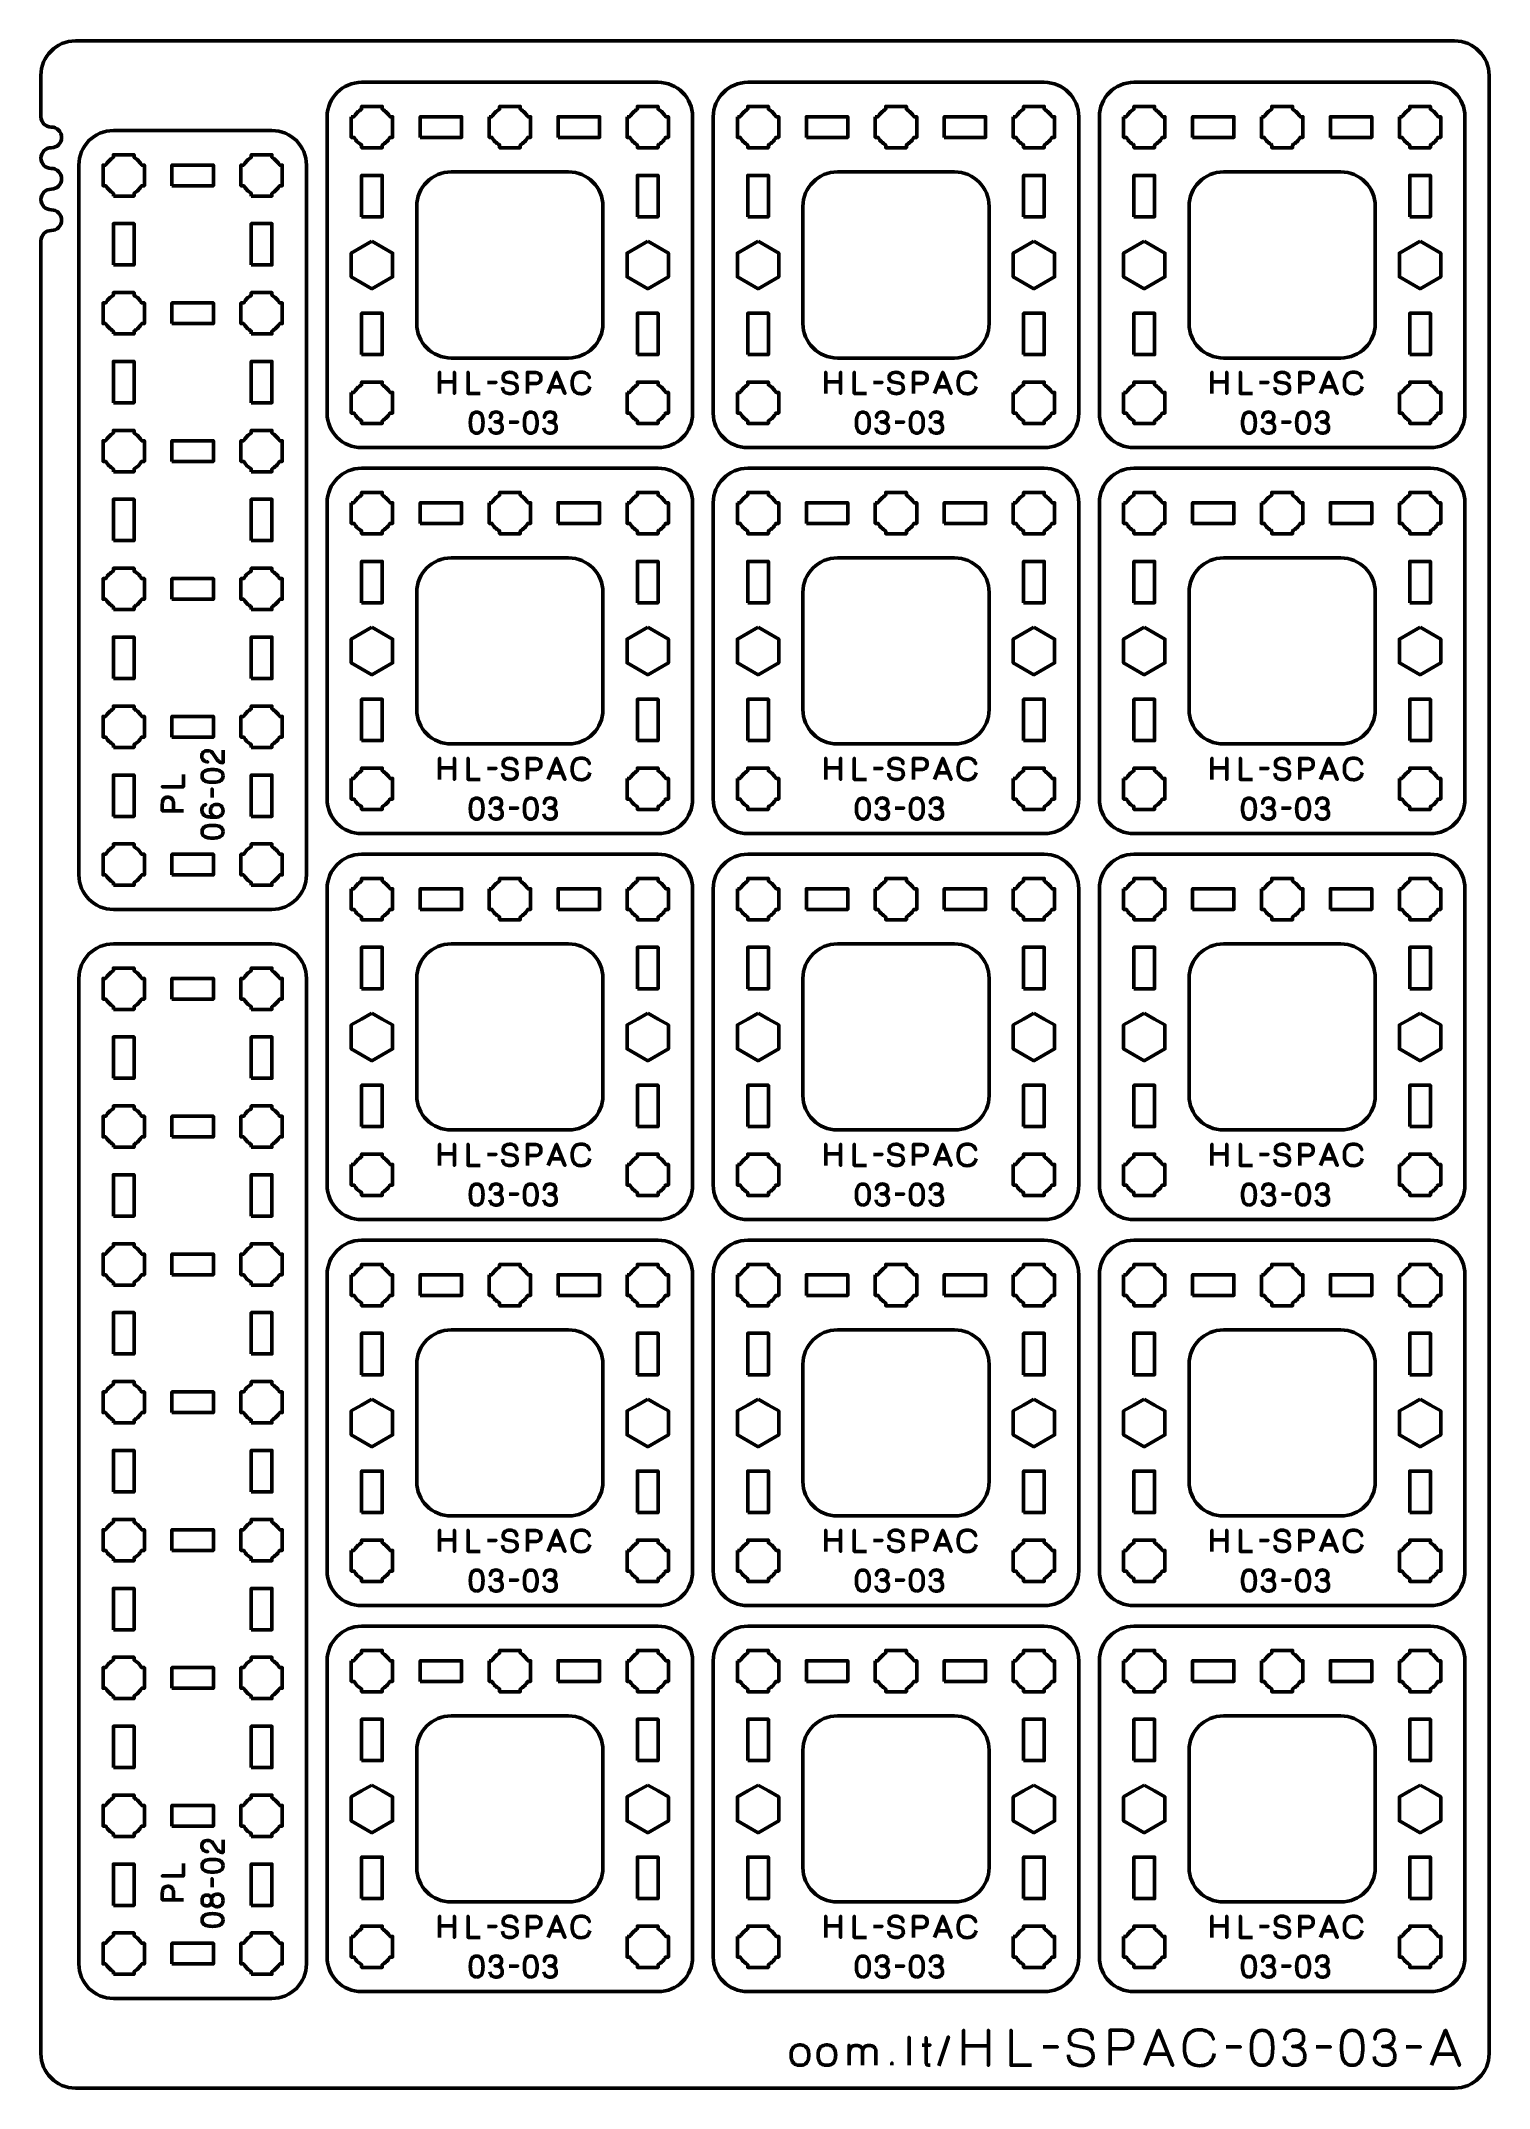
# Model space of a CAD drawing. Header units: centimetres. Extents: x -21 to 0, y -29.7 to 0.
import ezdxf

# ---------------------------------------------------------------- set-up
doc = ezdxf.new("R2010")
doc.units = ezdxf.units.CM
doc.header["$MEASUREMENT"] = 0
doc.layers.add('Layer 1', color=7, linetype='Continuous')

msp = doc.modelspace()

# ---------------------------------------------------------------- linework, layer by layer
at = {"layer": 'Layer 1', "lineweight": 53}
for points in [[(-16.35, -2.55), (-16.05, -2.55), (-16.05, -1.95), (-16.35, -1.95), (-16.35, -2.55)], [(-12.35, -2.55), (-12.05, -2.55), (-12.05, -1.95), (-12.35, -1.95), (-12.35, -2.55)], [(-10.75, -2.55), (-10.45, -2.55), (-10.45, -1.95), (-10.75, -1.95), (-10.75, -2.55)], [(-6.75, -2.55), (-6.45, -2.55), (-6.45, -1.95), (-6.75, -1.95), (-6.75, -2.55)], [(-5.15, -2.55), (-4.85, -2.55), (-4.85, -1.95), (-5.15, -1.95), (-5.15, -2.55)], [(-1.15, -2.55), (-0.85, -2.55), (-0.85, -1.95), (-1.15, -1.95), (-1.15, -2.55)], [(-16.35, -4.55), (-16.05, -4.55), (-16.05, -3.95), (-16.35, -3.95), (-16.35, -4.55)], [(-12.35, -4.55), (-12.05, -4.55), (-12.05, -3.95), (-12.35, -3.95), (-12.35, -4.55)], [(-10.75, -4.55), (-10.45, -4.55), (-10.45, -3.95), (-10.75, -3.95), (-10.75, -4.55)], [(-6.75, -4.55), (-6.45, -4.55), (-6.45, -3.95), (-6.75, -3.95), (-6.75, -4.55)], [(-5.15, -4.55), (-4.85, -4.55), (-4.85, -3.95), (-5.15, -3.95), (-5.15, -4.55)], [(-1.15, -4.55), (-0.85, -4.55), (-0.85, -3.95), (-1.15, -3.95), (-1.15, -4.55)], [(-16.35, -8.15), (-16.05, -8.15), (-16.05, -7.55), (-16.35, -7.55), (-16.35, -8.15)], [(-12.35, -8.15), (-12.05, -8.15), (-12.05, -7.55), (-12.35, -7.55), (-12.35, -8.15)], [(-10.75, -8.15), (-10.45, -8.15), (-10.45, -7.55), (-10.75, -7.55), (-10.75, -8.15)], [(-6.75, -8.15), (-6.45, -8.15), (-6.45, -7.55), (-6.75, -7.55), (-6.75, -8.15)], [(-5.15, -8.15), (-4.85, -8.15), (-4.85, -7.55), (-5.15, -7.55), (-5.15, -8.15)], [(-1.15, -8.15), (-0.85, -8.15), (-0.85, -7.55), (-1.15, -7.55), (-1.15, -8.15)], [(-16.35, -10.15), (-16.05, -10.15), (-16.05, -9.55), (-16.35, -9.55), (-16.35, -10.15)], [(-12.35, -10.15), (-12.05, -10.15), (-12.05, -9.55), (-12.35, -9.55), (-12.35, -10.15)], [(-10.75, -10.15), (-10.45, -10.15), (-10.45, -9.55), (-10.75, -9.55), (-10.75, -10.15)], [(-6.75, -10.15), (-6.45, -10.15), (-6.45, -9.55), (-6.75, -9.55), (-6.75, -10.15)], [(-5.15, -10.15), (-4.85, -10.15), (-4.85, -9.55), (-5.15, -9.55), (-5.15, -10.15)], [(-1.15, -10.15), (-0.85, -10.15), (-0.85, -9.55), (-1.15, -9.55), (-1.15, -10.15)], [(-16.35, -13.75), (-16.05, -13.75), (-16.05, -13.15), (-16.35, -13.15), (-16.35, -13.75)], [(-12.35, -13.75), (-12.05, -13.75), (-12.05, -13.15), (-12.35, -13.15), (-12.35, -13.75)], [(-10.75, -13.75), (-10.45, -13.75), (-10.45, -13.15), (-10.75, -13.15), (-10.75, -13.75)], [(-6.75, -13.75), (-6.45, -13.75), (-6.45, -13.15), (-6.75, -13.15), (-6.75, -13.75)], [(-5.15, -13.75), (-4.85, -13.75), (-4.85, -13.15), (-5.15, -13.15), (-5.15, -13.75)], [(-1.15, -13.75), (-0.85, -13.75), (-0.85, -13.15), (-1.15, -13.15), (-1.15, -13.75)], [(-16.35, -15.75), (-16.05, -15.75), (-16.05, -15.15), (-16.35, -15.15), (-16.35, -15.75)], [(-12.35, -15.75), (-12.05, -15.75), (-12.05, -15.15), (-12.35, -15.15), (-12.35, -15.75)], [(-10.75, -15.75), (-10.45, -15.75), (-10.45, -15.15), (-10.75, -15.15), (-10.75, -15.75)], [(-6.75, -15.75), (-6.45, -15.75), (-6.45, -15.15), (-6.75, -15.15), (-6.75, -15.75)], [(-5.15, -15.75), (-4.85, -15.75), (-4.85, -15.15), (-5.15, -15.15), (-5.15, -15.75)], [(-1.15, -15.75), (-0.85, -15.75), (-0.85, -15.15), (-1.15, -15.15), (-1.15, -15.75)], [(-16.35, -19.35), (-16.05, -19.35), (-16.05, -18.75), (-16.35, -18.75), (-16.35, -19.35)], [(-12.35, -19.35), (-12.05, -19.35), (-12.05, -18.75), (-12.35, -18.75), (-12.35, -19.35)], [(-10.75, -19.35), (-10.45, -19.35), (-10.45, -18.75), (-10.75, -18.75), (-10.75, -19.35)], [(-6.75, -19.35), (-6.45, -19.35), (-6.45, -18.75), (-6.75, -18.75), (-6.75, -19.35)], [(-5.15, -19.35), (-4.85, -19.35), (-4.85, -18.75), (-5.15, -18.75), (-5.15, -19.35)], [(-1.15, -19.35), (-0.85, -19.35), (-0.85, -18.75), (-1.15, -18.75), (-1.15, -19.35)], [(-16.35, -21.35), (-16.05, -21.35), (-16.05, -20.75), (-16.35, -20.75), (-16.35, -21.35)], [(-12.35, -21.35), (-12.05, -21.35), (-12.05, -20.75), (-12.35, -20.75), (-12.35, -21.35)], [(-10.75, -21.35), (-10.45, -21.35), (-10.45, -20.75), (-10.75, -20.75), (-10.75, -21.35)], [(-6.75, -21.35), (-6.45, -21.35), (-6.45, -20.75), (-6.75, -20.75), (-6.75, -21.35)], [(-5.15, -21.35), (-4.85, -21.35), (-4.85, -20.75), (-5.15, -20.75), (-5.15, -21.35)], [(-1.15, -21.35), (-0.85, -21.35), (-0.85, -20.75), (-1.15, -20.75), (-1.15, -21.35)], [(-16.35, -24.95), (-16.05, -24.95), (-16.05, -24.35), (-16.35, -24.35), (-16.35, -24.95)], [(-12.35, -24.95), (-12.05, -24.95), (-12.05, -24.35), (-12.35, -24.35), (-12.35, -24.95)], [(-10.75, -24.95), (-10.45, -24.95), (-10.45, -24.35), (-10.75, -24.35), (-10.75, -24.95)], [(-6.75, -24.95), (-6.45, -24.95), (-6.45, -24.35), (-6.75, -24.35), (-6.75, -24.95)], [(-5.15, -24.95), (-4.85, -24.95), (-4.85, -24.35), (-5.15, -24.35), (-5.15, -24.95)], [(-1.15, -24.95), (-0.85, -24.95), (-0.85, -24.35), (-1.15, -24.35), (-1.15, -24.95)], [(-16.35, -26.95), (-16.05, -26.95), (-16.05, -26.35), (-16.35, -26.35), (-16.35, -26.95)], [(-12.35, -26.95), (-12.05, -26.95), (-12.05, -26.35), (-12.35, -26.35), (-12.35, -26.95)], [(-10.75, -26.95), (-10.45, -26.95), (-10.45, -26.35), (-10.75, -26.35), (-10.75, -26.95)], [(-6.75, -26.95), (-6.45, -26.95), (-6.45, -26.35), (-6.75, -26.35), (-6.75, -26.95)], [(-5.15, -26.95), (-4.85, -26.95), (-4.85, -26.35), (-5.15, -26.35), (-5.15, -26.95)], [(-1.15, -26.95), (-0.85, -26.95), (-0.85, -26.35), (-1.15, -26.35), (-1.15, -26.95)]]:
    msp.add_lwpolyline(points, close=True, dxfattribs=at)
at = {"layer": 'Layer 1', "color": 1, "lineweight": 53}
msp.add_open_spline([(-21.00003, -29.19995), (-21.00003, -29.19995), (-21.00003, -2.89992), (-21.00003, -2.89992), (-21.00003, -2.89992), (-21.00003, -2.81709), (-20.93286, -2.74992), (-20.85003, -2.74992), (-20.85003, -2.74992), (-20.7672, -2.74992), (-20.70003, -2.68275), (-20.70003, -2.59992), (-20.70003, -2.59992), (-20.70003, -2.51709), (-20.7672, -2.44992), (-20.85003, -2.44992), (-20.85003, -2.44992), (-20.93286, -2.44992), (-21.00003, -2.38275), (-21.00003, -2.29992), (-21.00003, -2.29992), (-21.00003, -2.21709), (-20.93286, -2.14992), (-20.85003, -2.14992), (-20.85003, -2.14992), (-20.7672, -2.14992), (-20.70003, -2.08275), (-20.70003, -1.99992), (-20.70003, -1.99992), (-20.70003, -1.91709), (-20.7672, -1.84992), (-20.85003, -1.84992), (-20.85003, -1.84992), (-20.93286, -1.84992), (-21.00003, -1.78275), (-21.00003, -1.69992), (-21.00003, -1.69992), (-21.00003, -1.61709), (-20.93286, -1.54992), (-20.85003, -1.54992), (-20.85003, -1.54992), (-20.7672, -1.54992), (-20.70003, -1.48275), (-20.70003, -1.39992), (-20.70003, -1.39992), (-20.70003, -1.31709), (-20.7672, -1.24992), (-20.85003, -1.24992), (-20.85003, -1.24992), (-20.93286, -1.24992), (-21.00003, -1.18275), (-21.00003, -1.09992), (-21.00003, -1.09992), (-21.00003, -1.09992), (-21.00003, -0.49992), (-21.00003, -0.49992), (-21.00003, -0.49992), (-21.00003, -0.22295), (-20.77694, 0.00004), (-20.49994, 0.00004), (-20.49994, 0.00004), (-20.49994, 0.00004), (-0.50008, 0.00004), (-0.50008, 0.00004), (-0.50008, 0.00004), (-0.22294, 0.00004), (0.00002, -0.22295), (0.00002, -0.49992), (0.00002, -0.49992), (0.00002, -0.49992), (0.00002, -29.19995), (0.00002, -29.19995), (0.00002, -29.19995), (0.00002, -29.47695), (-0.22294, -29.70004), (-0.50008, -29.70004), (-0.50008, -29.70004), (-0.50008, -29.70004), (-20.49994, -29.70004), (-20.49994, -29.70004), (-20.49994, -29.70004), (-20.77694, -29.70004), (-21.00003, -29.47695), (-21.00003, -29.19995)], degree=3, knots=[0, 0, 0, 0, 0.04761905, 0.04761905, 0.04761905, 0.04761905, 0.0952381, 0.0952381, 0.0952381, 0.0952381, 0.14285714, 0.14285714, 0.14285714, 0.14285714, 0.19047619, 0.19047619, 0.19047619, 0.19047619, 0.23809524, 0.23809524, 0.23809524, 0.23809524, 0.28571429, 0.28571429, 0.28571429, 0.28571429, 0.33333333, 0.33333333, 0.33333333, 0.33333333, 0.38095238, 0.38095238, 0.38095238, 0.38095238, 0.42857143, 0.42857143, 0.42857143, 0.42857143, 0.47619048, 0.47619048, 0.47619048, 0.47619048, 0.52380952, 0.52380952, 0.52380952, 0.52380952, 0.57142857, 0.57142857, 0.57142857, 0.57142857, 0.61904762, 0.61904762, 0.61904762, 0.61904762, 0.66666667, 0.66666667, 0.66666667, 0.66666667, 0.71428571, 0.71428571, 0.71428571, 0.71428571, 0.76190476, 0.76190476, 0.76190476, 0.76190476, 0.80952381, 0.80952381, 0.80952381, 0.80952381, 0.85714286, 0.85714286, 0.85714286, 0.85714286, 0.9047619, 0.9047619, 0.9047619, 0.9047619, 0.95238095, 0.95238095, 0.95238095, 0.95238095, 1, 1, 1, 1], dxfattribs=at)
at = {"layer": 'Layer 1', "color": 3, "lineweight": 53}
for points in [[(-16.85, -5.4), (-16.85, -5.4), (-16.85, -1.1), (-16.85, -1.1), (-16.85, -1.1), (-16.85, -0.82391), (-16.62609, -0.6), (-16.35, -0.6), (-16.35, -0.6), (-16.35, -0.6), (-12.05, -0.6), (-12.05, -0.6), (-12.05, -0.6), (-11.77391, -0.6), (-11.55, -0.82391), (-11.55, -1.1), (-11.55, -1.1), (-11.55, -1.1), (-11.55, -5.4), (-11.55, -5.4), (-11.55, -5.4), (-11.55, -5.67609), (-11.77391, -5.9), (-12.05, -5.9), (-12.05, -5.9), (-12.05, -5.9), (-16.35, -5.9), (-16.35, -5.9), (-16.35, -5.9), (-16.62609, -5.9), (-16.85, -5.67609), (-16.85, -5.4)], [(-11.25, -5.4), (-11.25, -5.4), (-11.25, -1.1), (-11.25, -1.1), (-11.25, -1.1), (-11.25, -0.82391), (-11.02609, -0.6), (-10.75, -0.6), (-10.75, -0.6), (-10.75, -0.6), (-6.45, -0.6), (-6.45, -0.6), (-6.45, -0.6), (-6.17391, -0.6), (-5.95, -0.82391), (-5.95, -1.1), (-5.95, -1.1), (-5.95, -1.1), (-5.95, -5.4), (-5.95, -5.4), (-5.95, -5.4), (-5.95, -5.67609), (-6.17391, -5.9), (-6.45, -5.9), (-6.45, -5.9), (-6.45, -5.9), (-10.75, -5.9), (-10.75, -5.9), (-10.75, -5.9), (-11.02609, -5.9), (-11.25, -5.67609), (-11.25, -5.4)], [(-5.65, -5.4), (-5.65, -5.4), (-5.65, -1.1), (-5.65, -1.1), (-5.65, -1.1), (-5.65, -0.82391), (-5.42609, -0.6), (-5.15, -0.6), (-5.15, -0.6), (-5.15, -0.6), (-0.85, -0.6), (-0.85, -0.6), (-0.85, -0.6), (-0.57391, -0.6), (-0.35, -0.82391), (-0.35, -1.1), (-0.35, -1.1), (-0.35, -1.1), (-0.35, -5.4), (-0.35, -5.4), (-0.35, -5.4), (-0.35, -5.67609), (-0.57391, -5.9), (-0.85, -5.9), (-0.85, -5.9), (-0.85, -5.9), (-5.15, -5.9), (-5.15, -5.9), (-5.15, -5.9), (-5.42609, -5.9), (-5.65, -5.67609), (-5.65, -5.4)], [(-17.65, -12.6), (-17.65, -12.6), (-19.95, -12.6), (-19.95, -12.6), (-19.95, -12.6), (-20.22609, -12.6), (-20.45, -12.37609), (-20.45, -12.1), (-20.45, -12.1), (-20.45, -12.1), (-20.45, -1.8), (-20.45, -1.8), (-20.45, -1.8), (-20.45, -1.52391), (-20.22609, -1.3), (-19.95, -1.3), (-19.95, -1.3), (-19.95, -1.3), (-17.65, -1.3), (-17.65, -1.3), (-17.65, -1.3), (-17.37391, -1.3), (-17.15, -1.52391), (-17.15, -1.8), (-17.15, -1.8), (-17.15, -1.8), (-17.15, -12.1), (-17.15, -12.1), (-17.15, -12.1), (-17.15, -12.37609), (-17.37391, -12.6), (-17.65, -12.6)], [(-16.85, -11), (-16.85, -11), (-16.85, -6.7), (-16.85, -6.7), (-16.85, -6.7), (-16.85, -6.42391), (-16.62609, -6.2), (-16.35, -6.2), (-16.35, -6.2), (-16.35, -6.2), (-12.05, -6.2), (-12.05, -6.2), (-12.05, -6.2), (-11.77391, -6.2), (-11.55, -6.42391), (-11.55, -6.7), (-11.55, -6.7), (-11.55, -6.7), (-11.55, -11), (-11.55, -11), (-11.55, -11), (-11.55, -11.27609), (-11.77391, -11.5), (-12.05, -11.5), (-12.05, -11.5), (-12.05, -11.5), (-16.35, -11.5), (-16.35, -11.5), (-16.35, -11.5), (-16.62609, -11.5), (-16.85, -11.27609), (-16.85, -11)], [(-11.25, -11), (-11.25, -11), (-11.25, -6.7), (-11.25, -6.7), (-11.25, -6.7), (-11.25, -6.42391), (-11.02609, -6.2), (-10.75, -6.2), (-10.75, -6.2), (-10.75, -6.2), (-6.45, -6.2), (-6.45, -6.2), (-6.45, -6.2), (-6.17391, -6.2), (-5.95, -6.42391), (-5.95, -6.7), (-5.95, -6.7), (-5.95, -6.7), (-5.95, -11), (-5.95, -11), (-5.95, -11), (-5.95, -11.27609), (-6.17391, -11.5), (-6.45, -11.5), (-6.45, -11.5), (-6.45, -11.5), (-10.75, -11.5), (-10.75, -11.5), (-10.75, -11.5), (-11.02609, -11.5), (-11.25, -11.27609), (-11.25, -11)], [(-5.65, -11), (-5.65, -11), (-5.65, -6.7), (-5.65, -6.7), (-5.65, -6.7), (-5.65, -6.42391), (-5.42609, -6.2), (-5.15, -6.2), (-5.15, -6.2), (-5.15, -6.2), (-0.85, -6.2), (-0.85, -6.2), (-0.85, -6.2), (-0.57391, -6.2), (-0.35, -6.42391), (-0.35, -6.7), (-0.35, -6.7), (-0.35, -6.7), (-0.35, -11), (-0.35, -11), (-0.35, -11), (-0.35, -11.27609), (-0.57391, -11.5), (-0.85, -11.5), (-0.85, -11.5), (-0.85, -11.5), (-5.15, -11.5), (-5.15, -11.5), (-5.15, -11.5), (-5.42609, -11.5), (-5.65, -11.27609), (-5.65, -11)], [(-16.85, -16.6), (-16.85, -16.6), (-16.85, -12.3), (-16.85, -12.3), (-16.85, -12.3), (-16.85, -12.02391), (-16.62609, -11.8), (-16.35, -11.8), (-16.35, -11.8), (-16.35, -11.8), (-12.05, -11.8), (-12.05, -11.8), (-12.05, -11.8), (-11.77391, -11.8), (-11.55, -12.02391), (-11.55, -12.3), (-11.55, -12.3), (-11.55, -12.3), (-11.55, -16.6), (-11.55, -16.6), (-11.55, -16.6), (-11.55, -16.87609), (-11.77391, -17.1), (-12.05, -17.1), (-12.05, -17.1), (-12.05, -17.1), (-16.35, -17.1), (-16.35, -17.1), (-16.35, -17.1), (-16.62609, -17.1), (-16.85, -16.87609), (-16.85, -16.6)], [(-11.25, -16.6), (-11.25, -16.6), (-11.25, -12.3), (-11.25, -12.3), (-11.25, -12.3), (-11.25, -12.02391), (-11.02609, -11.8), (-10.75, -11.8), (-10.75, -11.8), (-10.75, -11.8), (-6.45, -11.8), (-6.45, -11.8), (-6.45, -11.8), (-6.17391, -11.8), (-5.95, -12.02391), (-5.95, -12.3), (-5.95, -12.3), (-5.95, -12.3), (-5.95, -16.6), (-5.95, -16.6), (-5.95, -16.6), (-5.95, -16.87609), (-6.17391, -17.1), (-6.45, -17.1), (-6.45, -17.1), (-6.45, -17.1), (-10.75, -17.1), (-10.75, -17.1), (-10.75, -17.1), (-11.02609, -17.1), (-11.25, -16.87609), (-11.25, -16.6)], [(-5.65, -16.6), (-5.65, -16.6), (-5.65, -12.3), (-5.65, -12.3), (-5.65, -12.3), (-5.65, -12.02391), (-5.42609, -11.8), (-5.15, -11.8), (-5.15, -11.8), (-5.15, -11.8), (-0.85, -11.8), (-0.85, -11.8), (-0.85, -11.8), (-0.57391, -11.8), (-0.35, -12.02391), (-0.35, -12.3), (-0.35, -12.3), (-0.35, -12.3), (-0.35, -16.6), (-0.35, -16.6), (-0.35, -16.6), (-0.35, -16.87609), (-0.57391, -17.1), (-0.85, -17.1), (-0.85, -17.1), (-0.85, -17.1), (-5.15, -17.1), (-5.15, -17.1), (-5.15, -17.1), (-5.42609, -17.1), (-5.65, -16.87609), (-5.65, -16.6)], [(-17.65, -28.4), (-17.65, -28.4), (-19.95, -28.4), (-19.95, -28.4), (-19.95, -28.4), (-20.22609, -28.4), (-20.45, -28.17609), (-20.45, -27.9), (-20.45, -27.9), (-20.45, -27.9), (-20.45, -13.6), (-20.45, -13.6), (-20.45, -13.6), (-20.45, -13.32391), (-20.22609, -13.1), (-19.95, -13.1), (-19.95, -13.1), (-19.95, -13.1), (-17.65, -13.1), (-17.65, -13.1), (-17.65, -13.1), (-17.37391, -13.1), (-17.15, -13.32391), (-17.15, -13.6), (-17.15, -13.6), (-17.15, -13.6), (-17.15, -27.9), (-17.15, -27.9), (-17.15, -27.9), (-17.15, -28.17609), (-17.37391, -28.4), (-17.65, -28.4)], [(-16.85, -22.2), (-16.85, -22.2), (-16.85, -17.9), (-16.85, -17.9), (-16.85, -17.9), (-16.85, -17.62391), (-16.62609, -17.4), (-16.35, -17.4), (-16.35, -17.4), (-16.35, -17.4), (-12.05, -17.4), (-12.05, -17.4), (-12.05, -17.4), (-11.77391, -17.4), (-11.55, -17.62391), (-11.55, -17.9), (-11.55, -17.9), (-11.55, -17.9), (-11.55, -22.2), (-11.55, -22.2), (-11.55, -22.2), (-11.55, -22.47609), (-11.77391, -22.7), (-12.05, -22.7), (-12.05, -22.7), (-12.05, -22.7), (-16.35, -22.7), (-16.35, -22.7), (-16.35, -22.7), (-16.62609, -22.7), (-16.85, -22.47609), (-16.85, -22.2)], [(-11.25, -22.2), (-11.25, -22.2), (-11.25, -17.9), (-11.25, -17.9), (-11.25, -17.9), (-11.25, -17.62391), (-11.02609, -17.4), (-10.75, -17.4), (-10.75, -17.4), (-10.75, -17.4), (-6.45, -17.4), (-6.45, -17.4), (-6.45, -17.4), (-6.17391, -17.4), (-5.95, -17.62391), (-5.95, -17.9), (-5.95, -17.9), (-5.95, -17.9), (-5.95, -22.2), (-5.95, -22.2), (-5.95, -22.2), (-5.95, -22.47609), (-6.17391, -22.7), (-6.45, -22.7), (-6.45, -22.7), (-6.45, -22.7), (-10.75, -22.7), (-10.75, -22.7), (-10.75, -22.7), (-11.02609, -22.7), (-11.25, -22.47609), (-11.25, -22.2)], [(-5.65, -22.2), (-5.65, -22.2), (-5.65, -17.9), (-5.65, -17.9), (-5.65, -17.9), (-5.65, -17.62391), (-5.42609, -17.4), (-5.15, -17.4), (-5.15, -17.4), (-5.15, -17.4), (-0.85, -17.4), (-0.85, -17.4), (-0.85, -17.4), (-0.57391, -17.4), (-0.35, -17.62391), (-0.35, -17.9), (-0.35, -17.9), (-0.35, -17.9), (-0.35, -22.2), (-0.35, -22.2), (-0.35, -22.2), (-0.35, -22.47609), (-0.57391, -22.7), (-0.85, -22.7), (-0.85, -22.7), (-0.85, -22.7), (-5.15, -22.7), (-5.15, -22.7), (-5.15, -22.7), (-5.42609, -22.7), (-5.65, -22.47609), (-5.65, -22.2)], [(-16.85, -27.8), (-16.85, -27.8), (-16.85, -23.5), (-16.85, -23.5), (-16.85, -23.5), (-16.85, -23.22391), (-16.62609, -23), (-16.35, -23), (-16.35, -23), (-16.35, -23), (-12.05, -23), (-12.05, -23), (-12.05, -23), (-11.77391, -23), (-11.55, -23.22391), (-11.55, -23.5), (-11.55, -23.5), (-11.55, -23.5), (-11.55, -27.8), (-11.55, -27.8), (-11.55, -27.8), (-11.55, -28.07609), (-11.77391, -28.3), (-12.05, -28.3), (-12.05, -28.3), (-12.05, -28.3), (-16.35, -28.3), (-16.35, -28.3), (-16.35, -28.3), (-16.62609, -28.3), (-16.85, -28.07609), (-16.85, -27.8)], [(-11.25, -27.8), (-11.25, -27.8), (-11.25, -23.5), (-11.25, -23.5), (-11.25, -23.5), (-11.25, -23.22391), (-11.02609, -23), (-10.75, -23), (-10.75, -23), (-10.75, -23), (-6.45, -23), (-6.45, -23), (-6.45, -23), (-6.17391, -23), (-5.95, -23.22391), (-5.95, -23.5), (-5.95, -23.5), (-5.95, -23.5), (-5.95, -27.8), (-5.95, -27.8), (-5.95, -27.8), (-5.95, -28.07609), (-6.17391, -28.3), (-6.45, -28.3), (-6.45, -28.3), (-6.45, -28.3), (-10.75, -28.3), (-10.75, -28.3), (-10.75, -28.3), (-11.02609, -28.3), (-11.25, -28.07609), (-11.25, -27.8)], [(-5.65, -27.8), (-5.65, -27.8), (-5.65, -23.5), (-5.65, -23.5), (-5.65, -23.5), (-5.65, -23.22391), (-5.42609, -23), (-5.15, -23), (-5.15, -23), (-5.15, -23), (-0.85, -23), (-0.85, -23), (-0.85, -23), (-0.57391, -23), (-0.35, -23.22391), (-0.35, -23.5), (-0.35, -23.5), (-0.35, -23.5), (-0.35, -27.8), (-0.35, -27.8), (-0.35, -27.8), (-0.35, -28.07609), (-0.57391, -28.3), (-0.85, -28.3), (-0.85, -28.3), (-0.85, -28.3), (-5.15, -28.3), (-5.15, -28.3), (-5.15, -28.3), (-5.42609, -28.3), (-5.65, -28.07609), (-5.65, -27.8)]]:
    msp.add_open_spline(points, degree=3, knots=[0, 0, 0, 0, 0.125, 0.125, 0.125, 0.125, 0.25, 0.25, 0.25, 0.25, 0.375, 0.375, 0.375, 0.375, 0.5, 0.5, 0.5, 0.5, 0.625, 0.625, 0.625, 0.625, 0.75, 0.75, 0.75, 0.75, 0.875, 0.875, 0.875, 0.875, 1, 1, 1, 1], dxfattribs=at)
at = {"layer": 'Layer 1', "lineweight": 53}
for points, knots in [([(-16.5, -1.1), (-16.5, -1.1), (-16.45985, -1.1), (-16.45985, -1.1), (-16.45985, -1.1), (-16.4335, -1.05447), (-16.39553, -1.0165), (-16.35, -0.99015), (-16.35, -0.99015), (-16.35, -0.99015), (-16.35, -0.95), (-16.35, -0.95), (-16.35, -0.95), (-16.35, -0.95), (-16.2, -0.95), (-16.2, -0.95), (-16.2, -0.95), (-16.2, -0.95), (-16.05, -0.95), (-16.05, -0.95), (-16.05, -0.95), (-16.05, -0.95), (-16.05, -0.99015), (-16.05, -0.99015), (-16.05, -0.99015), (-16.00447, -1.0165), (-15.9665, -1.05447), (-15.94015, -1.1), (-15.94015, -1.1), (-15.94015, -1.1), (-15.9, -1.1), (-15.9, -1.1), (-15.9, -1.1), (-15.9, -1.1), (-15.9, -1.25), (-15.9, -1.25), (-15.9, -1.25), (-15.9, -1.25), (-15.9, -1.4), (-15.9, -1.4), (-15.9, -1.4), (-15.9, -1.4), (-15.94015, -1.4), (-15.94015, -1.4), (-15.94015, -1.4), (-15.9665, -1.44553), (-16.00447, -1.4835), (-16.05, -1.50985), (-16.05, -1.50985), (-16.05, -1.50985), (-16.05, -1.55), (-16.05, -1.55), (-16.05, -1.55), (-16.05, -1.55), (-16.2, -1.55), (-16.2, -1.55), (-16.2, -1.55), (-16.2, -1.55), (-16.35, -1.55), (-16.35, -1.55), (-16.35, -1.55), (-16.35, -1.55), (-16.35, -1.50985), (-16.35, -1.50985), (-16.35, -1.50985), (-16.39553, -1.4835), (-16.4335, -1.44553), (-16.45985, -1.4), (-16.45985, -1.4), (-16.45985, -1.4), (-16.5, -1.4), (-16.5, -1.4), (-16.5, -1.4), (-16.5, -1.4), (-16.5, -1.25), (-16.5, -1.25), (-16.5, -1.25), (-16.5, -1.25), (-16.5, -1.1), (-16.5, -1.1)], [0, 0, 0, 0, 0.05, 0.05, 0.05, 0.05, 0.1, 0.1, 0.1, 0.1, 0.15, 0.15, 0.15, 0.15, 0.2, 0.2, 0.2, 0.2, 0.25, 0.25, 0.25, 0.25, 0.3, 0.3, 0.3, 0.3, 0.35, 0.35, 0.35, 0.35, 0.4, 0.4, 0.4, 0.4, 0.45, 0.45, 0.45, 0.45, 0.5, 0.5, 0.5, 0.5, 0.55, 0.55, 0.55, 0.55, 0.6, 0.6, 0.6, 0.6, 0.65, 0.65, 0.65, 0.65, 0.7, 0.7, 0.7, 0.7, 0.75, 0.75, 0.75, 0.75, 0.8, 0.8, 0.8, 0.8, 0.85, 0.85, 0.85, 0.85, 0.9, 0.9, 0.9, 0.9, 0.95, 0.95, 0.95, 0.95, 1, 1, 1, 1]), ([(-15.5, -1.4), (-15.5, -1.4), (-15.5, -1.1), (-15.5, -1.1), (-15.5, -1.1), (-15.5, -1.1), (-14.9, -1.1), (-14.9, -1.1), (-14.9, -1.1), (-14.9, -1.1), (-14.9, -1.4), (-14.9, -1.4), (-14.9, -1.4), (-14.9, -1.4), (-15.5, -1.4), (-15.5, -1.4)], [0, 0, 0, 0, 0.25, 0.25, 0.25, 0.25, 0.5, 0.5, 0.5, 0.5, 0.75, 0.75, 0.75, 0.75, 1, 1, 1, 1]), ([(-14.5, -1.1), (-14.5, -1.1), (-14.45985, -1.1), (-14.45985, -1.1), (-14.45985, -1.1), (-14.4335, -1.05447), (-14.39553, -1.0165), (-14.35, -0.99015), (-14.35, -0.99015), (-14.35, -0.99015), (-14.35, -0.95), (-14.35, -0.95), (-14.35, -0.95), (-14.35, -0.95), (-14.2, -0.95), (-14.2, -0.95), (-14.2, -0.95), (-14.2, -0.95), (-14.05, -0.95), (-14.05, -0.95), (-14.05, -0.95), (-14.05, -0.95), (-14.05, -0.99015), (-14.05, -0.99015), (-14.05, -0.99015), (-14.00447, -1.0165), (-13.9665, -1.05447), (-13.94015, -1.1), (-13.94015, -1.1), (-13.94015, -1.1), (-13.9, -1.1), (-13.9, -1.1), (-13.9, -1.1), (-13.9, -1.1), (-13.9, -1.25), (-13.9, -1.25), (-13.9, -1.25), (-13.9, -1.25), (-13.9, -1.4), (-13.9, -1.4), (-13.9, -1.4), (-13.9, -1.4), (-13.94015, -1.4), (-13.94015, -1.4), (-13.94015, -1.4), (-13.9665, -1.44553), (-14.00447, -1.4835), (-14.05, -1.50985), (-14.05, -1.50985), (-14.05, -1.50985), (-14.05, -1.55), (-14.05, -1.55), (-14.05, -1.55), (-14.05, -1.55), (-14.2, -1.55), (-14.2, -1.55), (-14.2, -1.55), (-14.2, -1.55), (-14.35, -1.55), (-14.35, -1.55), (-14.35, -1.55), (-14.35, -1.55), (-14.35, -1.50985), (-14.35, -1.50985), (-14.35, -1.50985), (-14.39553, -1.4835), (-14.4335, -1.44553), (-14.45985, -1.4), (-14.45985, -1.4), (-14.45985, -1.4), (-14.5, -1.4), (-14.5, -1.4), (-14.5, -1.4), (-14.5, -1.4), (-14.5, -1.25), (-14.5, -1.25), (-14.5, -1.25), (-14.5, -1.25), (-14.5, -1.1), (-14.5, -1.1)], [0, 0, 0, 0, 0.05, 0.05, 0.05, 0.05, 0.1, 0.1, 0.1, 0.1, 0.15, 0.15, 0.15, 0.15, 0.2, 0.2, 0.2, 0.2, 0.25, 0.25, 0.25, 0.25, 0.3, 0.3, 0.3, 0.3, 0.35, 0.35, 0.35, 0.35, 0.4, 0.4, 0.4, 0.4, 0.45, 0.45, 0.45, 0.45, 0.5, 0.5, 0.5, 0.5, 0.55, 0.55, 0.55, 0.55, 0.6, 0.6, 0.6, 0.6, 0.65, 0.65, 0.65, 0.65, 0.7, 0.7, 0.7, 0.7, 0.75, 0.75, 0.75, 0.75, 0.8, 0.8, 0.8, 0.8, 0.85, 0.85, 0.85, 0.85, 0.9, 0.9, 0.9, 0.9, 0.95, 0.95, 0.95, 0.95, 1, 1, 1, 1]), ([(-13.5, -1.4), (-13.5, -1.4), (-13.5, -1.1), (-13.5, -1.1), (-13.5, -1.1), (-13.5, -1.1), (-12.9, -1.1), (-12.9, -1.1), (-12.9, -1.1), (-12.9, -1.1), (-12.9, -1.4), (-12.9, -1.4), (-12.9, -1.4), (-12.9, -1.4), (-13.5, -1.4), (-13.5, -1.4)], [0, 0, 0, 0, 0.25, 0.25, 0.25, 0.25, 0.5, 0.5, 0.5, 0.5, 0.75, 0.75, 0.75, 0.75, 1, 1, 1, 1]), ([(-12.5, -1.1), (-12.5, -1.1), (-12.45985, -1.1), (-12.45985, -1.1), (-12.45985, -1.1), (-12.4335, -1.05447), (-12.39553, -1.0165), (-12.35, -0.99015), (-12.35, -0.99015), (-12.35, -0.99015), (-12.35, -0.95), (-12.35, -0.95), (-12.35, -0.95), (-12.35, -0.95), (-12.2, -0.95), (-12.2, -0.95), (-12.2, -0.95), (-12.2, -0.95), (-12.05, -0.95), (-12.05, -0.95), (-12.05, -0.95), (-12.05, -0.95), (-12.05, -0.99015), (-12.05, -0.99015), (-12.05, -0.99015), (-12.00447, -1.0165), (-11.9665, -1.05447), (-11.94015, -1.1), (-11.94015, -1.1), (-11.94015, -1.1), (-11.9, -1.1), (-11.9, -1.1), (-11.9, -1.1), (-11.9, -1.1), (-11.9, -1.25), (-11.9, -1.25), (-11.9, -1.25), (-11.9, -1.25), (-11.9, -1.4), (-11.9, -1.4), (-11.9, -1.4), (-11.9, -1.4), (-11.94015, -1.4), (-11.94015, -1.4), (-11.94015, -1.4), (-11.9665, -1.44553), (-12.00447, -1.4835), (-12.05, -1.50985), (-12.05, -1.50985), (-12.05, -1.50985), (-12.05, -1.55), (-12.05, -1.55), (-12.05, -1.55), (-12.05, -1.55), (-12.2, -1.55), (-12.2, -1.55), (-12.2, -1.55), (-12.2, -1.55), (-12.35, -1.55), (-12.35, -1.55), (-12.35, -1.55), (-12.35, -1.55), (-12.35, -1.50985), (-12.35, -1.50985), (-12.35, -1.50985), (-12.39553, -1.4835), (-12.4335, -1.44553), (-12.45985, -1.4), (-12.45985, -1.4), (-12.45985, -1.4), (-12.5, -1.4), (-12.5, -1.4), (-12.5, -1.4), (-12.5, -1.4), (-12.5, -1.25), (-12.5, -1.25), (-12.5, -1.25), (-12.5, -1.25), (-12.5, -1.1), (-12.5, -1.1)], [0, 0, 0, 0, 0.05, 0.05, 0.05, 0.05, 0.1, 0.1, 0.1, 0.1, 0.15, 0.15, 0.15, 0.15, 0.2, 0.2, 0.2, 0.2, 0.25, 0.25, 0.25, 0.25, 0.3, 0.3, 0.3, 0.3, 0.35, 0.35, 0.35, 0.35, 0.4, 0.4, 0.4, 0.4, 0.45, 0.45, 0.45, 0.45, 0.5, 0.5, 0.5, 0.5, 0.55, 0.55, 0.55, 0.55, 0.6, 0.6, 0.6, 0.6, 0.65, 0.65, 0.65, 0.65, 0.7, 0.7, 0.7, 0.7, 0.75, 0.75, 0.75, 0.75, 0.8, 0.8, 0.8, 0.8, 0.85, 0.85, 0.85, 0.85, 0.9, 0.9, 0.9, 0.9, 0.95, 0.95, 0.95, 0.95, 1, 1, 1, 1]), ([(-10.9, -1.1), (-10.9, -1.1), (-10.85985, -1.1), (-10.85985, -1.1), (-10.85985, -1.1), (-10.8335, -1.05447), (-10.79553, -1.0165), (-10.75, -0.99015), (-10.75, -0.99015), (-10.75, -0.99015), (-10.75, -0.95), (-10.75, -0.95), (-10.75, -0.95), (-10.75, -0.95), (-10.6, -0.95), (-10.6, -0.95), (-10.6, -0.95), (-10.6, -0.95), (-10.45, -0.95), (-10.45, -0.95), (-10.45, -0.95), (-10.45, -0.95), (-10.45, -0.99015), (-10.45, -0.99015), (-10.45, -0.99015), (-10.40447, -1.0165), (-10.3665, -1.05447), (-10.34015, -1.1), (-10.34015, -1.1), (-10.34015, -1.1), (-10.3, -1.1), (-10.3, -1.1), (-10.3, -1.1), (-10.3, -1.1), (-10.3, -1.25), (-10.3, -1.25), (-10.3, -1.25), (-10.3, -1.25), (-10.3, -1.4), (-10.3, -1.4), (-10.3, -1.4), (-10.3, -1.4), (-10.34015, -1.4), (-10.34015, -1.4), (-10.34015, -1.4), (-10.3665, -1.44553), (-10.40447, -1.4835), (-10.45, -1.50985), (-10.45, -1.50985), (-10.45, -1.50985), (-10.45, -1.55), (-10.45, -1.55), (-10.45, -1.55), (-10.45, -1.55), (-10.6, -1.55), (-10.6, -1.55), (-10.6, -1.55), (-10.6, -1.55), (-10.75, -1.55), (-10.75, -1.55), (-10.75, -1.55), (-10.75, -1.55), (-10.75, -1.50985), (-10.75, -1.50985), (-10.75, -1.50985), (-10.79553, -1.4835), (-10.8335, -1.44553), (-10.85985, -1.4), (-10.85985, -1.4), (-10.85985, -1.4), (-10.9, -1.4), (-10.9, -1.4), (-10.9, -1.4), (-10.9, -1.4), (-10.9, -1.25), (-10.9, -1.25), (-10.9, -1.25), (-10.9, -1.25), (-10.9, -1.1), (-10.9, -1.1)], [0, 0, 0, 0, 0.05, 0.05, 0.05, 0.05, 0.1, 0.1, 0.1, 0.1, 0.15, 0.15, 0.15, 0.15, 0.2, 0.2, 0.2, 0.2, 0.25, 0.25, 0.25, 0.25, 0.3, 0.3, 0.3, 0.3, 0.35, 0.35, 0.35, 0.35, 0.4, 0.4, 0.4, 0.4, 0.45, 0.45, 0.45, 0.45, 0.5, 0.5, 0.5, 0.5, 0.55, 0.55, 0.55, 0.55, 0.6, 0.6, 0.6, 0.6, 0.65, 0.65, 0.65, 0.65, 0.7, 0.7, 0.7, 0.7, 0.75, 0.75, 0.75, 0.75, 0.8, 0.8, 0.8, 0.8, 0.85, 0.85, 0.85, 0.85, 0.9, 0.9, 0.9, 0.9, 0.95, 0.95, 0.95, 0.95, 1, 1, 1, 1]), ([(-9.9, -1.4), (-9.9, -1.4), (-9.9, -1.1), (-9.9, -1.1), (-9.9, -1.1), (-9.9, -1.1), (-9.3, -1.1), (-9.3, -1.1), (-9.3, -1.1), (-9.3, -1.1), (-9.3, -1.4), (-9.3, -1.4), (-9.3, -1.4), (-9.3, -1.4), (-9.9, -1.4), (-9.9, -1.4)], [0, 0, 0, 0, 0.25, 0.25, 0.25, 0.25, 0.5, 0.5, 0.5, 0.5, 0.75, 0.75, 0.75, 0.75, 1, 1, 1, 1]), ([(-8.9, -1.1), (-8.9, -1.1), (-8.85985, -1.1), (-8.85985, -1.1), (-8.85985, -1.1), (-8.8335, -1.05447), (-8.79553, -1.0165), (-8.75, -0.99015), (-8.75, -0.99015), (-8.75, -0.99015), (-8.75, -0.95), (-8.75, -0.95), (-8.75, -0.95), (-8.75, -0.95), (-8.6, -0.95), (-8.6, -0.95), (-8.6, -0.95), (-8.6, -0.95), (-8.45, -0.95), (-8.45, -0.95), (-8.45, -0.95), (-8.45, -0.95), (-8.45, -0.99015), (-8.45, -0.99015), (-8.45, -0.99015), (-8.40447, -1.0165), (-8.3665, -1.05447), (-8.34015, -1.1), (-8.34015, -1.1), (-8.34015, -1.1), (-8.3, -1.1), (-8.3, -1.1), (-8.3, -1.1), (-8.3, -1.1), (-8.3, -1.25), (-8.3, -1.25), (-8.3, -1.25), (-8.3, -1.25), (-8.3, -1.4), (-8.3, -1.4), (-8.3, -1.4), (-8.3, -1.4), (-8.34015, -1.4), (-8.34015, -1.4), (-8.34015, -1.4), (-8.3665, -1.44553), (-8.40447, -1.4835), (-8.45, -1.50985), (-8.45, -1.50985), (-8.45, -1.50985), (-8.45, -1.55), (-8.45, -1.55), (-8.45, -1.55), (-8.45, -1.55), (-8.6, -1.55), (-8.6, -1.55), (-8.6, -1.55), (-8.6, -1.55), (-8.75, -1.55), (-8.75, -1.55), (-8.75, -1.55), (-8.75, -1.55), (-8.75, -1.50985), (-8.75, -1.50985), (-8.75, -1.50985), (-8.79553, -1.4835), (-8.8335, -1.44553), (-8.85985, -1.4), (-8.85985, -1.4), (-8.85985, -1.4), (-8.9, -1.4), (-8.9, -1.4), (-8.9, -1.4), (-8.9, -1.4), (-8.9, -1.25), (-8.9, -1.25), (-8.9, -1.25), (-8.9, -1.25), (-8.9, -1.1), (-8.9, -1.1)], [0, 0, 0, 0, 0.05, 0.05, 0.05, 0.05, 0.1, 0.1, 0.1, 0.1, 0.15, 0.15, 0.15, 0.15, 0.2, 0.2, 0.2, 0.2, 0.25, 0.25, 0.25, 0.25, 0.3, 0.3, 0.3, 0.3, 0.35, 0.35, 0.35, 0.35, 0.4, 0.4, 0.4, 0.4, 0.45, 0.45, 0.45, 0.45, 0.5, 0.5, 0.5, 0.5, 0.55, 0.55, 0.55, 0.55, 0.6, 0.6, 0.6, 0.6, 0.65, 0.65, 0.65, 0.65, 0.7, 0.7, 0.7, 0.7, 0.75, 0.75, 0.75, 0.75, 0.8, 0.8, 0.8, 0.8, 0.85, 0.85, 0.85, 0.85, 0.9, 0.9, 0.9, 0.9, 0.95, 0.95, 0.95, 0.95, 1, 1, 1, 1]), ([(-7.9, -1.4), (-7.9, -1.4), (-7.9, -1.1), (-7.9, -1.1), (-7.9, -1.1), (-7.9, -1.1), (-7.3, -1.1), (-7.3, -1.1), (-7.3, -1.1), (-7.3, -1.1), (-7.3, -1.4), (-7.3, -1.4), (-7.3, -1.4), (-7.3, -1.4), (-7.9, -1.4), (-7.9, -1.4)], [0, 0, 0, 0, 0.25, 0.25, 0.25, 0.25, 0.5, 0.5, 0.5, 0.5, 0.75, 0.75, 0.75, 0.75, 1, 1, 1, 1]), ([(-6.9, -1.1), (-6.9, -1.1), (-6.85985, -1.1), (-6.85985, -1.1), (-6.85985, -1.1), (-6.8335, -1.05447), (-6.79553, -1.0165), (-6.75, -0.99015), (-6.75, -0.99015), (-6.75, -0.99015), (-6.75, -0.95), (-6.75, -0.95), (-6.75, -0.95), (-6.75, -0.95), (-6.6, -0.95), (-6.6, -0.95), (-6.6, -0.95), (-6.6, -0.95), (-6.45, -0.95), (-6.45, -0.95), (-6.45, -0.95), (-6.45, -0.95), (-6.45, -0.99015), (-6.45, -0.99015), (-6.45, -0.99015), (-6.40447, -1.0165), (-6.3665, -1.05447), (-6.34015, -1.1), (-6.34015, -1.1), (-6.34015, -1.1), (-6.3, -1.1), (-6.3, -1.1), (-6.3, -1.1), (-6.3, -1.1), (-6.3, -1.25), (-6.3, -1.25), (-6.3, -1.25), (-6.3, -1.25), (-6.3, -1.4), (-6.3, -1.4), (-6.3, -1.4), (-6.3, -1.4), (-6.34015, -1.4), (-6.34015, -1.4), (-6.34015, -1.4), (-6.3665, -1.44553), (-6.40447, -1.4835), (-6.45, -1.50985), (-6.45, -1.50985), (-6.45, -1.50985), (-6.45, -1.55), (-6.45, -1.55), (-6.45, -1.55), (-6.45, -1.55), (-6.6, -1.55), (-6.6, -1.55), (-6.6, -1.55), (-6.6, -1.55), (-6.75, -1.55), (-6.75, -1.55), (-6.75, -1.55), (-6.75, -1.55), (-6.75, -1.50985), (-6.75, -1.50985), (-6.75, -1.50985), (-6.79553, -1.4835), (-6.8335, -1.44553), (-6.85985, -1.4), (-6.85985, -1.4), (-6.85985, -1.4), (-6.9, -1.4), (-6.9, -1.4), (-6.9, -1.4), (-6.9, -1.4), (-6.9, -1.25), (-6.9, -1.25), (-6.9, -1.25), (-6.9, -1.25), (-6.9, -1.1), (-6.9, -1.1)], [0, 0, 0, 0, 0.05, 0.05, 0.05, 0.05, 0.1, 0.1, 0.1, 0.1, 0.15, 0.15, 0.15, 0.15, 0.2, 0.2, 0.2, 0.2, 0.25, 0.25, 0.25, 0.25, 0.3, 0.3, 0.3, 0.3, 0.35, 0.35, 0.35, 0.35, 0.4, 0.4, 0.4, 0.4, 0.45, 0.45, 0.45, 0.45, 0.5, 0.5, 0.5, 0.5, 0.55, 0.55, 0.55, 0.55, 0.6, 0.6, 0.6, 0.6, 0.65, 0.65, 0.65, 0.65, 0.7, 0.7, 0.7, 0.7, 0.75, 0.75, 0.75, 0.75, 0.8, 0.8, 0.8, 0.8, 0.85, 0.85, 0.85, 0.85, 0.9, 0.9, 0.9, 0.9, 0.95, 0.95, 0.95, 0.95, 1, 1, 1, 1]), ([(-5.3, -1.1), (-5.3, -1.1), (-5.25985, -1.1), (-5.25985, -1.1), (-5.25985, -1.1), (-5.2335, -1.05447), (-5.19553, -1.0165), (-5.15, -0.99015), (-5.15, -0.99015), (-5.15, -0.99015), (-5.15, -0.95), (-5.15, -0.95), (-5.15, -0.95), (-5.15, -0.95), (-5, -0.95), (-5, -0.95), (-5, -0.95), (-5, -0.95), (-4.85, -0.95), (-4.85, -0.95), (-4.85, -0.95), (-4.85, -0.95), (-4.85, -0.99015), (-4.85, -0.99015), (-4.85, -0.99015), (-4.80447, -1.0165), (-4.7665, -1.05447), (-4.74015, -1.1), (-4.74015, -1.1), (-4.74015, -1.1), (-4.7, -1.1), (-4.7, -1.1), (-4.7, -1.1), (-4.7, -1.1), (-4.7, -1.25), (-4.7, -1.25), (-4.7, -1.25), (-4.7, -1.25), (-4.7, -1.4), (-4.7, -1.4), (-4.7, -1.4), (-4.7, -1.4), (-4.74015, -1.4), (-4.74015, -1.4), (-4.74015, -1.4), (-4.7665, -1.44553), (-4.80447, -1.4835), (-4.85, -1.50985), (-4.85, -1.50985), (-4.85, -1.50985), (-4.85, -1.55), (-4.85, -1.55), (-4.85, -1.55), (-4.85, -1.55), (-5, -1.55), (-5, -1.55), (-5, -1.55), (-5, -1.55), (-5.15, -1.55), (-5.15, -1.55), (-5.15, -1.55), (-5.15, -1.55), (-5.15, -1.50985), (-5.15, -1.50985), (-5.15, -1.50985), (-5.19553, -1.4835), (-5.2335, -1.44553), (-5.25985, -1.4), (-5.25985, -1.4), (-5.25985, -1.4), (-5.3, -1.4), (-5.3, -1.4), (-5.3, -1.4), (-5.3, -1.4), (-5.3, -1.25), (-5.3, -1.25), (-5.3, -1.25), (-5.3, -1.25), (-5.3, -1.1), (-5.3, -1.1)], [0, 0, 0, 0, 0.05, 0.05, 0.05, 0.05, 0.1, 0.1, 0.1, 0.1, 0.15, 0.15, 0.15, 0.15, 0.2, 0.2, 0.2, 0.2, 0.25, 0.25, 0.25, 0.25, 0.3, 0.3, 0.3, 0.3, 0.35, 0.35, 0.35, 0.35, 0.4, 0.4, 0.4, 0.4, 0.45, 0.45, 0.45, 0.45, 0.5, 0.5, 0.5, 0.5, 0.55, 0.55, 0.55, 0.55, 0.6, 0.6, 0.6, 0.6, 0.65, 0.65, 0.65, 0.65, 0.7, 0.7, 0.7, 0.7, 0.75, 0.75, 0.75, 0.75, 0.8, 0.8, 0.8, 0.8, 0.85, 0.85, 0.85, 0.85, 0.9, 0.9, 0.9, 0.9, 0.95, 0.95, 0.95, 0.95, 1, 1, 1, 1]), ([(-4.3, -1.4), (-4.3, -1.4), (-4.3, -1.1), (-4.3, -1.1), (-4.3, -1.1), (-4.3, -1.1), (-3.7, -1.1), (-3.7, -1.1), (-3.7, -1.1), (-3.7, -1.1), (-3.7, -1.4), (-3.7, -1.4), (-3.7, -1.4), (-3.7, -1.4), (-4.3, -1.4), (-4.3, -1.4)], [0, 0, 0, 0, 0.25, 0.25, 0.25, 0.25, 0.5, 0.5, 0.5, 0.5, 0.75, 0.75, 0.75, 0.75, 1, 1, 1, 1]), ([(-3.3, -1.1), (-3.3, -1.1), (-3.25985, -1.1), (-3.25985, -1.1), (-3.25985, -1.1), (-3.2335, -1.05447), (-3.19553, -1.0165), (-3.15, -0.99015), (-3.15, -0.99015), (-3.15, -0.99015), (-3.15, -0.95), (-3.15, -0.95), (-3.15, -0.95), (-3.15, -0.95), (-3, -0.95), (-3, -0.95), (-3, -0.95), (-3, -0.95), (-2.85, -0.95), (-2.85, -0.95), (-2.85, -0.95), (-2.85, -0.95), (-2.85, -0.99015), (-2.85, -0.99015), (-2.85, -0.99015), (-2.80447, -1.0165), (-2.7665, -1.05447), (-2.74015, -1.1), (-2.74015, -1.1), (-2.74015, -1.1), (-2.7, -1.1), (-2.7, -1.1), (-2.7, -1.1), (-2.7, -1.1), (-2.7, -1.25), (-2.7, -1.25), (-2.7, -1.25), (-2.7, -1.25), (-2.7, -1.4), (-2.7, -1.4), (-2.7, -1.4), (-2.7, -1.4), (-2.74015, -1.4), (-2.74015, -1.4), (-2.74015, -1.4), (-2.7665, -1.44553), (-2.80447, -1.4835), (-2.85, -1.50985), (-2.85, -1.50985), (-2.85, -1.50985), (-2.85, -1.55), (-2.85, -1.55), (-2.85, -1.55), (-2.85, -1.55), (-3, -1.55), (-3, -1.55), (-3, -1.55), (-3, -1.55), (-3.15, -1.55), (-3.15, -1.55), (-3.15, -1.55), (-3.15, -1.55), (-3.15, -1.50985), (-3.15, -1.50985), (-3.15, -1.50985), (-3.19553, -1.4835), (-3.2335, -1.44553), (-3.25985, -1.4), (-3.25985, -1.4), (-3.25985, -1.4), (-3.3, -1.4), (-3.3, -1.4), (-3.3, -1.4), (-3.3, -1.4), (-3.3, -1.25), (-3.3, -1.25), (-3.3, -1.25), (-3.3, -1.25), (-3.3, -1.1), (-3.3, -1.1)], [0, 0, 0, 0, 0.05, 0.05, 0.05, 0.05, 0.1, 0.1, 0.1, 0.1, 0.15, 0.15, 0.15, 0.15, 0.2, 0.2, 0.2, 0.2, 0.25, 0.25, 0.25, 0.25, 0.3, 0.3, 0.3, 0.3, 0.35, 0.35, 0.35, 0.35, 0.4, 0.4, 0.4, 0.4, 0.45, 0.45, 0.45, 0.45, 0.5, 0.5, 0.5, 0.5, 0.55, 0.55, 0.55, 0.55, 0.6, 0.6, 0.6, 0.6, 0.65, 0.65, 0.65, 0.65, 0.7, 0.7, 0.7, 0.7, 0.75, 0.75, 0.75, 0.75, 0.8, 0.8, 0.8, 0.8, 0.85, 0.85, 0.85, 0.85, 0.9, 0.9, 0.9, 0.9, 0.95, 0.95, 0.95, 0.95, 1, 1, 1, 1]), ([(-2.3, -1.4), (-2.3, -1.4), (-2.3, -1.1), (-2.3, -1.1), (-2.3, -1.1), (-2.3, -1.1), (-1.7, -1.1), (-1.7, -1.1), (-1.7, -1.1), (-1.7, -1.1), (-1.7, -1.4), (-1.7, -1.4), (-1.7, -1.4), (-1.7, -1.4), (-2.3, -1.4), (-2.3, -1.4)], [0, 0, 0, 0, 0.25, 0.25, 0.25, 0.25, 0.5, 0.5, 0.5, 0.5, 0.75, 0.75, 0.75, 0.75, 1, 1, 1, 1]), ([(-1.3, -1.1), (-1.3, -1.1), (-1.25985, -1.1), (-1.25985, -1.1), (-1.25985, -1.1), (-1.2335, -1.05447), (-1.19553, -1.0165), (-1.15, -0.99015), (-1.15, -0.99015), (-1.15, -0.99015), (-1.15, -0.95), (-1.15, -0.95), (-1.15, -0.95), (-1.15, -0.95), (-1, -0.95), (-1, -0.95), (-1, -0.95), (-1, -0.95), (-0.85, -0.95), (-0.85, -0.95), (-0.85, -0.95), (-0.85, -0.95), (-0.85, -0.99015), (-0.85, -0.99015), (-0.85, -0.99015), (-0.80447, -1.0165), (-0.7665, -1.05447), (-0.74015, -1.1), (-0.74015, -1.1), (-0.74015, -1.1), (-0.7, -1.1), (-0.7, -1.1), (-0.7, -1.1), (-0.7, -1.1), (-0.7, -1.25), (-0.7, -1.25), (-0.7, -1.25), (-0.7, -1.25), (-0.7, -1.4), (-0.7, -1.4), (-0.7, -1.4), (-0.7, -1.4), (-0.74015, -1.4), (-0.74015, -1.4), (-0.74015, -1.4), (-0.7665, -1.44553), (-0.80447, -1.4835), (-0.85, -1.50985), (-0.85, -1.50985), (-0.85, -1.50985), (-0.85, -1.55), (-0.85, -1.55), (-0.85, -1.55), (-0.85, -1.55), (-1, -1.55), (-1, -1.55), (-1, -1.55), (-1, -1.55), (-1.15, -1.55), (-1.15, -1.55), (-1.15, -1.55), (-1.15, -1.55), (-1.15, -1.50985), (-1.15, -1.50985), (-1.15, -1.50985), (-1.19553, -1.4835), (-1.2335, -1.44553), (-1.25985, -1.4), (-1.25985, -1.4), (-1.25985, -1.4), (-1.3, -1.4), (-1.3, -1.4), (-1.3, -1.4), (-1.3, -1.4), (-1.3, -1.25), (-1.3, -1.25), (-1.3, -1.25), (-1.3, -1.25), (-1.3, -1.1), (-1.3, -1.1)], [0, 0, 0, 0, 0.05, 0.05, 0.05, 0.05, 0.1, 0.1, 0.1, 0.1, 0.15, 0.15, 0.15, 0.15, 0.2, 0.2, 0.2, 0.2, 0.25, 0.25, 0.25, 0.25, 0.3, 0.3, 0.3, 0.3, 0.35, 0.35, 0.35, 0.35, 0.4, 0.4, 0.4, 0.4, 0.45, 0.45, 0.45, 0.45, 0.5, 0.5, 0.5, 0.5, 0.55, 0.55, 0.55, 0.55, 0.6, 0.6, 0.6, 0.6, 0.65, 0.65, 0.65, 0.65, 0.7, 0.7, 0.7, 0.7, 0.75, 0.75, 0.75, 0.75, 0.8, 0.8, 0.8, 0.8, 0.85, 0.85, 0.85, 0.85, 0.9, 0.9, 0.9, 0.9, 0.95, 0.95, 0.95, 0.95, 1, 1, 1, 1]), ([(-19.95, -2.25), (-19.95, -2.25), (-19.95, -2.20985), (-19.95, -2.20985), (-19.95, -2.20985), (-19.99553, -2.1835), (-20.0335, -2.14553), (-20.05985, -2.1), (-20.05985, -2.1), (-20.05985, -2.1), (-20.1, -2.1), (-20.1, -2.1), (-20.1, -2.1), (-20.1, -2.1), (-20.1, -1.95), (-20.1, -1.95), (-20.1, -1.95), (-20.1, -1.95), (-20.1, -1.8), (-20.1, -1.8), (-20.1, -1.8), (-20.1, -1.8), (-20.05985, -1.8), (-20.05985, -1.8), (-20.05985, -1.8), (-20.0335, -1.75447), (-19.99553, -1.7165), (-19.95, -1.69015), (-19.95, -1.69015), (-19.95, -1.69015), (-19.95, -1.65), (-19.95, -1.65), (-19.95, -1.65), (-19.95, -1.65), (-19.8, -1.65), (-19.8, -1.65), (-19.8, -1.65), (-19.8, -1.65), (-19.65, -1.65), (-19.65, -1.65), (-19.65, -1.65), (-19.65, -1.65), (-19.65, -1.69015), (-19.65, -1.69015), (-19.65, -1.69015), (-19.60447, -1.7165), (-19.5665, -1.75447), (-19.54015, -1.8), (-19.54015, -1.8), (-19.54015, -1.8), (-19.5, -1.8), (-19.5, -1.8), (-19.5, -1.8), (-19.5, -1.8), (-19.5, -1.95), (-19.5, -1.95), (-19.5, -1.95), (-19.5, -1.95), (-19.5, -2.1), (-19.5, -2.1), (-19.5, -2.1), (-19.5, -2.1), (-19.54015, -2.1), (-19.54015, -2.1), (-19.54015, -2.1), (-19.5665, -2.14553), (-19.60447, -2.1835), (-19.65, -2.20985), (-19.65, -2.20985), (-19.65, -2.20985), (-19.65, -2.25), (-19.65, -2.25), (-19.65, -2.25), (-19.65, -2.25), (-19.8, -2.25), (-19.8, -2.25), (-19.8, -2.25), (-19.8, -2.25), (-19.95, -2.25), (-19.95, -2.25)], [0, 0, 0, 0, 0.05, 0.05, 0.05, 0.05, 0.1, 0.1, 0.1, 0.1, 0.15, 0.15, 0.15, 0.15, 0.2, 0.2, 0.2, 0.2, 0.25, 0.25, 0.25, 0.25, 0.3, 0.3, 0.3, 0.3, 0.35, 0.35, 0.35, 0.35, 0.4, 0.4, 0.4, 0.4, 0.45, 0.45, 0.45, 0.45, 0.5, 0.5, 0.5, 0.5, 0.55, 0.55, 0.55, 0.55, 0.6, 0.6, 0.6, 0.6, 0.65, 0.65, 0.65, 0.65, 0.7, 0.7, 0.7, 0.7, 0.75, 0.75, 0.75, 0.75, 0.8, 0.8, 0.8, 0.8, 0.85, 0.85, 0.85, 0.85, 0.9, 0.9, 0.9, 0.9, 0.95, 0.95, 0.95, 0.95, 1, 1, 1, 1]), ([(-17.95, -2.25), (-17.95, -2.25), (-17.95, -2.20985), (-17.95, -2.20985), (-17.95, -2.20985), (-17.99553, -2.1835), (-18.0335, -2.14553), (-18.05985, -2.1), (-18.05985, -2.1), (-18.05985, -2.1), (-18.1, -2.1), (-18.1, -2.1), (-18.1, -2.1), (-18.1, -2.1), (-18.1, -1.95), (-18.1, -1.95), (-18.1, -1.95), (-18.1, -1.95), (-18.1, -1.8), (-18.1, -1.8), (-18.1, -1.8), (-18.1, -1.8), (-18.05985, -1.8), (-18.05985, -1.8), (-18.05985, -1.8), (-18.0335, -1.75447), (-17.99553, -1.7165), (-17.95, -1.69015), (-17.95, -1.69015), (-17.95, -1.69015), (-17.95, -1.65), (-17.95, -1.65), (-17.95, -1.65), (-17.95, -1.65), (-17.8, -1.65), (-17.8, -1.65), (-17.8, -1.65), (-17.8, -1.65), (-17.65, -1.65), (-17.65, -1.65), (-17.65, -1.65), (-17.65, -1.65), (-17.65, -1.69015), (-17.65, -1.69015), (-17.65, -1.69015), (-17.60447, -1.7165), (-17.5665, -1.75447), (-17.54015, -1.8), (-17.54015, -1.8), (-17.54015, -1.8), (-17.5, -1.8), (-17.5, -1.8), (-17.5, -1.8), (-17.5, -1.8), (-17.5, -1.95), (-17.5, -1.95), (-17.5, -1.95), (-17.5, -1.95), (-17.5, -2.1), (-17.5, -2.1), (-17.5, -2.1), (-17.5, -2.1), (-17.54015, -2.1), (-17.54015, -2.1), (-17.54015, -2.1), (-17.5665, -2.14553), (-17.60447, -2.1835), (-17.65, -2.20985), (-17.65, -2.20985), (-17.65, -2.20985), (-17.65, -2.25), (-17.65, -2.25), (-17.65, -2.25), (-17.65, -2.25), (-17.8, -2.25), (-17.8, -2.25), (-17.8, -2.25), (-17.8, -2.25), (-17.95, -2.25), (-17.95, -2.25)], [0, 0, 0, 0, 0.05, 0.05, 0.05, 0.05, 0.1, 0.1, 0.1, 0.1, 0.15, 0.15, 0.15, 0.15, 0.2, 0.2, 0.2, 0.2, 0.25, 0.25, 0.25, 0.25, 0.3, 0.3, 0.3, 0.3, 0.35, 0.35, 0.35, 0.35, 0.4, 0.4, 0.4, 0.4, 0.45, 0.45, 0.45, 0.45, 0.5, 0.5, 0.5, 0.5, 0.55, 0.55, 0.55, 0.55, 0.6, 0.6, 0.6, 0.6, 0.65, 0.65, 0.65, 0.65, 0.7, 0.7, 0.7, 0.7, 0.75, 0.75, 0.75, 0.75, 0.8, 0.8, 0.8, 0.8, 0.85, 0.85, 0.85, 0.85, 0.9, 0.9, 0.9, 0.9, 0.95, 0.95, 0.95, 0.95, 1, 1, 1, 1]), ([(-19.1, -2.1), (-19.1, -2.1), (-19.1, -1.8), (-19.1, -1.8), (-19.1, -1.8), (-19.1, -1.8), (-18.5, -1.8), (-18.5, -1.8), (-18.5, -1.8), (-18.5, -1.8), (-18.5, -2.1), (-18.5, -2.1), (-18.5, -2.1), (-18.5, -2.1), (-19.1, -2.1), (-19.1, -2.1)], [0, 0, 0, 0, 0.25, 0.25, 0.25, 0.25, 0.5, 0.5, 0.5, 0.5, 0.75, 0.75, 0.75, 0.75, 1, 1, 1, 1]), ([(-15.55, -4.1), (-15.55, -4.1), (-15.55, -2.4), (-15.55, -2.4), (-15.55, -2.4), (-15.55, -2.12391), (-15.32609, -1.9), (-15.05, -1.9), (-15.05, -1.9), (-15.05, -1.9), (-13.35, -1.9), (-13.35, -1.9), (-13.35, -1.9), (-13.07391, -1.9), (-12.85, -2.12391), (-12.85, -2.4), (-12.85, -2.4), (-12.85, -2.4), (-12.85, -4.1), (-12.85, -4.1), (-12.85, -4.1), (-12.85, -4.37609), (-13.07391, -4.6), (-13.35, -4.6), (-13.35, -4.6), (-13.35, -4.6), (-15.05, -4.6), (-15.05, -4.6), (-15.05, -4.6), (-15.32609, -4.6), (-15.55, -4.37609), (-15.55, -4.1)], [0, 0, 0, 0, 0.125, 0.125, 0.125, 0.125, 0.25, 0.25, 0.25, 0.25, 0.375, 0.375, 0.375, 0.375, 0.5, 0.5, 0.5, 0.5, 0.625, 0.625, 0.625, 0.625, 0.75, 0.75, 0.75, 0.75, 0.875, 0.875, 0.875, 0.875, 1, 1, 1, 1]), ([(-9.95, -4.1), (-9.95, -4.1), (-9.95, -2.4), (-9.95, -2.4), (-9.95, -2.4), (-9.95, -2.12391), (-9.72609, -1.9), (-9.45, -1.9), (-9.45, -1.9), (-9.45, -1.9), (-7.75, -1.9), (-7.75, -1.9), (-7.75, -1.9), (-7.47391, -1.9), (-7.25, -2.12391), (-7.25, -2.4), (-7.25, -2.4), (-7.25, -2.4), (-7.25, -4.1), (-7.25, -4.1), (-7.25, -4.1), (-7.25, -4.37609), (-7.47391, -4.6), (-7.75, -4.6), (-7.75, -4.6), (-7.75, -4.6), (-9.45, -4.6), (-9.45, -4.6), (-9.45, -4.6), (-9.72609, -4.6), (-9.95, -4.37609), (-9.95, -4.1)], [0, 0, 0, 0, 0.125, 0.125, 0.125, 0.125, 0.25, 0.25, 0.25, 0.25, 0.375, 0.375, 0.375, 0.375, 0.5, 0.5, 0.5, 0.5, 0.625, 0.625, 0.625, 0.625, 0.75, 0.75, 0.75, 0.75, 0.875, 0.875, 0.875, 0.875, 1, 1, 1, 1]), ([(-4.35, -4.1), (-4.35, -4.1), (-4.35, -2.4), (-4.35, -2.4), (-4.35, -2.4), (-4.35, -2.12391), (-4.12609, -1.9), (-3.85, -1.9), (-3.85, -1.9), (-3.85, -1.9), (-2.15, -1.9), (-2.15, -1.9), (-2.15, -1.9), (-1.87391, -1.9), (-1.65, -2.12391), (-1.65, -2.4), (-1.65, -2.4), (-1.65, -2.4), (-1.65, -4.1), (-1.65, -4.1), (-1.65, -4.1), (-1.65, -4.37609), (-1.87391, -4.6), (-2.15, -4.6), (-2.15, -4.6), (-2.15, -4.6), (-3.85, -4.6), (-3.85, -4.6), (-3.85, -4.6), (-4.12609, -4.6), (-4.35, -4.37609), (-4.35, -4.1)], [0, 0, 0, 0, 0.125, 0.125, 0.125, 0.125, 0.25, 0.25, 0.25, 0.25, 0.375, 0.375, 0.375, 0.375, 0.5, 0.5, 0.5, 0.5, 0.625, 0.625, 0.625, 0.625, 0.75, 0.75, 0.75, 0.75, 0.875, 0.875, 0.875, 0.875, 1, 1, 1, 1]), ([(-19.95, -3.25), (-19.95, -3.25), (-19.95, -2.65), (-19.95, -2.65), (-19.95, -2.65), (-19.95, -2.65), (-19.65, -2.65), (-19.65, -2.65), (-19.65, -2.65), (-19.65, -2.65), (-19.65, -3.25), (-19.65, -3.25), (-19.65, -3.25), (-19.65, -3.25), (-19.95, -3.25), (-19.95, -3.25)], [0, 0, 0, 0, 0.25, 0.25, 0.25, 0.25, 0.5, 0.5, 0.5, 0.5, 0.75, 0.75, 0.75, 0.75, 1, 1, 1, 1]), ([(-17.95, -3.25), (-17.95, -3.25), (-17.95, -2.65), (-17.95, -2.65), (-17.95, -2.65), (-17.95, -2.65), (-17.65, -2.65), (-17.65, -2.65), (-17.65, -2.65), (-17.65, -2.65), (-17.65, -3.25), (-17.65, -3.25), (-17.65, -3.25), (-17.65, -3.25), (-17.95, -3.25), (-17.95, -3.25)], [0, 0, 0, 0, 0.25, 0.25, 0.25, 0.25, 0.5, 0.5, 0.5, 0.5, 0.75, 0.75, 0.75, 0.75, 1, 1, 1, 1]), ([(-16.2, -2.90359), (-16.2, -2.90359), (-16.05, -2.99019), (-16.05, -2.99019), (-16.05, -2.99019), (-16.05, -2.99019), (-15.9, -3.07679), (-15.9, -3.07679), (-15.9, -3.07679), (-15.9, -3.07679), (-15.9, -3.25), (-15.9, -3.25), (-15.9, -3.25), (-15.9, -3.25), (-15.9, -3.42321), (-15.9, -3.42321), (-15.9, -3.42321), (-15.9, -3.42321), (-16.05, -3.50981), (-16.05, -3.50981), (-16.05, -3.50981), (-16.05, -3.50981), (-16.2, -3.59641), (-16.2, -3.59641), (-16.2, -3.59641), (-16.2, -3.59641), (-16.35, -3.50981), (-16.35, -3.50981), (-16.35, -3.50981), (-16.35, -3.50981), (-16.5, -3.42321), (-16.5, -3.42321), (-16.5, -3.42321), (-16.5, -3.42321), (-16.5, -3.25), (-16.5, -3.25), (-16.5, -3.25), (-16.5, -3.25), (-16.5, -3.07679), (-16.5, -3.07679), (-16.5, -3.07679), (-16.5, -3.07679), (-16.35, -2.99019), (-16.35, -2.99019), (-16.35, -2.99019), (-16.35, -2.99019), (-16.2, -2.90359), (-16.2, -2.90359)], [0, 0, 0, 0, 0.08333333, 0.08333333, 0.08333333, 0.08333333, 0.16666667, 0.16666667, 0.16666667, 0.16666667, 0.25, 0.25, 0.25, 0.25, 0.33333333, 0.33333333, 0.33333333, 0.33333333, 0.41666667, 0.41666667, 0.41666667, 0.41666667, 0.5, 0.5, 0.5, 0.5, 0.58333333, 0.58333333, 0.58333333, 0.58333333, 0.66666667, 0.66666667, 0.66666667, 0.66666667, 0.75, 0.75, 0.75, 0.75, 0.83333333, 0.83333333, 0.83333333, 0.83333333, 0.91666667, 0.91666667, 0.91666667, 0.91666667, 1, 1, 1, 1]), ([(-12.2, -2.90359), (-12.2, -2.90359), (-12.05, -2.99019), (-12.05, -2.99019), (-12.05, -2.99019), (-12.05, -2.99019), (-11.9, -3.07679), (-11.9, -3.07679), (-11.9, -3.07679), (-11.9, -3.07679), (-11.9, -3.25), (-11.9, -3.25), (-11.9, -3.25), (-11.9, -3.25), (-11.9, -3.42321), (-11.9, -3.42321), (-11.9, -3.42321), (-11.9, -3.42321), (-12.05, -3.50981), (-12.05, -3.50981), (-12.05, -3.50981), (-12.05, -3.50981), (-12.2, -3.59641), (-12.2, -3.59641), (-12.2, -3.59641), (-12.2, -3.59641), (-12.35, -3.50981), (-12.35, -3.50981), (-12.35, -3.50981), (-12.35, -3.50981), (-12.5, -3.42321), (-12.5, -3.42321), (-12.5, -3.42321), (-12.5, -3.42321), (-12.5, -3.25), (-12.5, -3.25), (-12.5, -3.25), (-12.5, -3.25), (-12.5, -3.07679), (-12.5, -3.07679), (-12.5, -3.07679), (-12.5, -3.07679), (-12.35, -2.99019), (-12.35, -2.99019), (-12.35, -2.99019), (-12.35, -2.99019), (-12.2, -2.90359), (-12.2, -2.90359)], [0, 0, 0, 0, 0.08333333, 0.08333333, 0.08333333, 0.08333333, 0.16666667, 0.16666667, 0.16666667, 0.16666667, 0.25, 0.25, 0.25, 0.25, 0.33333333, 0.33333333, 0.33333333, 0.33333333, 0.41666667, 0.41666667, 0.41666667, 0.41666667, 0.5, 0.5, 0.5, 0.5, 0.58333333, 0.58333333, 0.58333333, 0.58333333, 0.66666667, 0.66666667, 0.66666667, 0.66666667, 0.75, 0.75, 0.75, 0.75, 0.83333333, 0.83333333, 0.83333333, 0.83333333, 0.91666667, 0.91666667, 0.91666667, 0.91666667, 1, 1, 1, 1]), ([(-10.6, -2.90359), (-10.6, -2.90359), (-10.45, -2.99019), (-10.45, -2.99019), (-10.45, -2.99019), (-10.45, -2.99019), (-10.3, -3.07679), (-10.3, -3.07679), (-10.3, -3.07679), (-10.3, -3.07679), (-10.3, -3.25), (-10.3, -3.25), (-10.3, -3.25), (-10.3, -3.25), (-10.3, -3.42321), (-10.3, -3.42321), (-10.3, -3.42321), (-10.3, -3.42321), (-10.45, -3.50981), (-10.45, -3.50981), (-10.45, -3.50981), (-10.45, -3.50981), (-10.6, -3.59641), (-10.6, -3.59641), (-10.6, -3.59641), (-10.6, -3.59641), (-10.75, -3.50981), (-10.75, -3.50981), (-10.75, -3.50981), (-10.75, -3.50981), (-10.9, -3.42321), (-10.9, -3.42321), (-10.9, -3.42321), (-10.9, -3.42321), (-10.9, -3.25), (-10.9, -3.25), (-10.9, -3.25), (-10.9, -3.25), (-10.9, -3.07679), (-10.9, -3.07679), (-10.9, -3.07679), (-10.9, -3.07679), (-10.75, -2.99019), (-10.75, -2.99019), (-10.75, -2.99019), (-10.75, -2.99019), (-10.6, -2.90359), (-10.6, -2.90359)], [0, 0, 0, 0, 0.08333333, 0.08333333, 0.08333333, 0.08333333, 0.16666667, 0.16666667, 0.16666667, 0.16666667, 0.25, 0.25, 0.25, 0.25, 0.33333333, 0.33333333, 0.33333333, 0.33333333, 0.41666667, 0.41666667, 0.41666667, 0.41666667, 0.5, 0.5, 0.5, 0.5, 0.58333333, 0.58333333, 0.58333333, 0.58333333, 0.66666667, 0.66666667, 0.66666667, 0.66666667, 0.75, 0.75, 0.75, 0.75, 0.83333333, 0.83333333, 0.83333333, 0.83333333, 0.91666667, 0.91666667, 0.91666667, 0.91666667, 1, 1, 1, 1]), ([(-6.6, -2.90359), (-6.6, -2.90359), (-6.45, -2.99019), (-6.45, -2.99019), (-6.45, -2.99019), (-6.45, -2.99019), (-6.3, -3.07679), (-6.3, -3.07679), (-6.3, -3.07679), (-6.3, -3.07679), (-6.3, -3.25), (-6.3, -3.25), (-6.3, -3.25), (-6.3, -3.25), (-6.3, -3.42321), (-6.3, -3.42321), (-6.3, -3.42321), (-6.3, -3.42321), (-6.45, -3.50981), (-6.45, -3.50981), (-6.45, -3.50981), (-6.45, -3.50981), (-6.6, -3.59641), (-6.6, -3.59641), (-6.6, -3.59641), (-6.6, -3.59641), (-6.75, -3.50981), (-6.75, -3.50981), (-6.75, -3.50981), (-6.75, -3.50981), (-6.9, -3.42321), (-6.9, -3.42321), (-6.9, -3.42321), (-6.9, -3.42321), (-6.9, -3.25), (-6.9, -3.25), (-6.9, -3.25), (-6.9, -3.25), (-6.9, -3.07679), (-6.9, -3.07679), (-6.9, -3.07679), (-6.9, -3.07679), (-6.75, -2.99019), (-6.75, -2.99019), (-6.75, -2.99019), (-6.75, -2.99019), (-6.6, -2.90359), (-6.6, -2.90359)], [0, 0, 0, 0, 0.08333333, 0.08333333, 0.08333333, 0.08333333, 0.16666667, 0.16666667, 0.16666667, 0.16666667, 0.25, 0.25, 0.25, 0.25, 0.33333333, 0.33333333, 0.33333333, 0.33333333, 0.41666667, 0.41666667, 0.41666667, 0.41666667, 0.5, 0.5, 0.5, 0.5, 0.58333333, 0.58333333, 0.58333333, 0.58333333, 0.66666667, 0.66666667, 0.66666667, 0.66666667, 0.75, 0.75, 0.75, 0.75, 0.83333333, 0.83333333, 0.83333333, 0.83333333, 0.91666667, 0.91666667, 0.91666667, 0.91666667, 1, 1, 1, 1]), ([(-5, -2.90359), (-5, -2.90359), (-4.85, -2.99019), (-4.85, -2.99019), (-4.85, -2.99019), (-4.85, -2.99019), (-4.7, -3.07679), (-4.7, -3.07679), (-4.7, -3.07679), (-4.7, -3.07679), (-4.7, -3.25), (-4.7, -3.25), (-4.7, -3.25), (-4.7, -3.25), (-4.7, -3.42321), (-4.7, -3.42321), (-4.7, -3.42321), (-4.7, -3.42321), (-4.85, -3.50981), (-4.85, -3.50981), (-4.85, -3.50981), (-4.85, -3.50981), (-5, -3.59641), (-5, -3.59641), (-5, -3.59641), (-5, -3.59641), (-5.15, -3.50981), (-5.15, -3.50981), (-5.15, -3.50981), (-5.15, -3.50981), (-5.3, -3.42321), (-5.3, -3.42321), (-5.3, -3.42321), (-5.3, -3.42321), (-5.3, -3.25), (-5.3, -3.25), (-5.3, -3.25), (-5.3, -3.25), (-5.3, -3.07679), (-5.3, -3.07679), (-5.3, -3.07679), (-5.3, -3.07679), (-5.15, -2.99019), (-5.15, -2.99019), (-5.15, -2.99019), (-5.15, -2.99019), (-5, -2.90359), (-5, -2.90359)], [0, 0, 0, 0, 0.08333333, 0.08333333, 0.08333333, 0.08333333, 0.16666667, 0.16666667, 0.16666667, 0.16666667, 0.25, 0.25, 0.25, 0.25, 0.33333333, 0.33333333, 0.33333333, 0.33333333, 0.41666667, 0.41666667, 0.41666667, 0.41666667, 0.5, 0.5, 0.5, 0.5, 0.58333333, 0.58333333, 0.58333333, 0.58333333, 0.66666667, 0.66666667, 0.66666667, 0.66666667, 0.75, 0.75, 0.75, 0.75, 0.83333333, 0.83333333, 0.83333333, 0.83333333, 0.91666667, 0.91666667, 0.91666667, 0.91666667, 1, 1, 1, 1]), ([(-1, -2.90359), (-1, -2.90359), (-0.85, -2.99019), (-0.85, -2.99019), (-0.85, -2.99019), (-0.85, -2.99019), (-0.7, -3.07679), (-0.7, -3.07679), (-0.7, -3.07679), (-0.7, -3.07679), (-0.7, -3.25), (-0.7, -3.25), (-0.7, -3.25), (-0.7, -3.25), (-0.7, -3.42321), (-0.7, -3.42321), (-0.7, -3.42321), (-0.7, -3.42321), (-0.85, -3.50981), (-0.85, -3.50981), (-0.85, -3.50981), (-0.85, -3.50981), (-1, -3.59641), (-1, -3.59641), (-1, -3.59641), (-1, -3.59641), (-1.15, -3.50981), (-1.15, -3.50981), (-1.15, -3.50981), (-1.15, -3.50981), (-1.3, -3.42321), (-1.3, -3.42321), (-1.3, -3.42321), (-1.3, -3.42321), (-1.3, -3.25), (-1.3, -3.25), (-1.3, -3.25), (-1.3, -3.25), (-1.3, -3.07679), (-1.3, -3.07679), (-1.3, -3.07679), (-1.3, -3.07679), (-1.15, -2.99019), (-1.15, -2.99019), (-1.15, -2.99019), (-1.15, -2.99019), (-1, -2.90359), (-1, -2.90359)], [0, 0, 0, 0, 0.08333333, 0.08333333, 0.08333333, 0.08333333, 0.16666667, 0.16666667, 0.16666667, 0.16666667, 0.25, 0.25, 0.25, 0.25, 0.33333333, 0.33333333, 0.33333333, 0.33333333, 0.41666667, 0.41666667, 0.41666667, 0.41666667, 0.5, 0.5, 0.5, 0.5, 0.58333333, 0.58333333, 0.58333333, 0.58333333, 0.66666667, 0.66666667, 0.66666667, 0.66666667, 0.75, 0.75, 0.75, 0.75, 0.83333333, 0.83333333, 0.83333333, 0.83333333, 0.91666667, 0.91666667, 0.91666667, 0.91666667, 1, 1, 1, 1]), ([(-19.95, -4.25), (-19.95, -4.25), (-19.95, -4.20985), (-19.95, -4.20985), (-19.95, -4.20985), (-19.99553, -4.1835), (-20.0335, -4.14553), (-20.05985, -4.1), (-20.05985, -4.1), (-20.05985, -4.1), (-20.1, -4.1), (-20.1, -4.1), (-20.1, -4.1), (-20.1, -4.1), (-20.1, -3.95), (-20.1, -3.95), (-20.1, -3.95), (-20.1, -3.95), (-20.1, -3.8), (-20.1, -3.8), (-20.1, -3.8), (-20.1, -3.8), (-20.05985, -3.8), (-20.05985, -3.8), (-20.05985, -3.8), (-20.0335, -3.75447), (-19.99553, -3.7165), (-19.95, -3.69015), (-19.95, -3.69015), (-19.95, -3.69015), (-19.95, -3.65), (-19.95, -3.65), (-19.95, -3.65), (-19.95, -3.65), (-19.8, -3.65), (-19.8, -3.65), (-19.8, -3.65), (-19.8, -3.65), (-19.65, -3.65), (-19.65, -3.65), (-19.65, -3.65), (-19.65, -3.65), (-19.65, -3.69015), (-19.65, -3.69015), (-19.65, -3.69015), (-19.60447, -3.7165), (-19.5665, -3.75447), (-19.54015, -3.8), (-19.54015, -3.8), (-19.54015, -3.8), (-19.5, -3.8), (-19.5, -3.8), (-19.5, -3.8), (-19.5, -3.8), (-19.5, -3.95), (-19.5, -3.95), (-19.5, -3.95), (-19.5, -3.95), (-19.5, -4.1), (-19.5, -4.1), (-19.5, -4.1), (-19.5, -4.1), (-19.54015, -4.1), (-19.54015, -4.1), (-19.54015, -4.1), (-19.5665, -4.14553), (-19.60447, -4.1835), (-19.65, -4.20985), (-19.65, -4.20985), (-19.65, -4.20985), (-19.65, -4.25), (-19.65, -4.25), (-19.65, -4.25), (-19.65, -4.25), (-19.8, -4.25), (-19.8, -4.25), (-19.8, -4.25), (-19.8, -4.25), (-19.95, -4.25), (-19.95, -4.25)], [0, 0, 0, 0, 0.05, 0.05, 0.05, 0.05, 0.1, 0.1, 0.1, 0.1, 0.15, 0.15, 0.15, 0.15, 0.2, 0.2, 0.2, 0.2, 0.25, 0.25, 0.25, 0.25, 0.3, 0.3, 0.3, 0.3, 0.35, 0.35, 0.35, 0.35, 0.4, 0.4, 0.4, 0.4, 0.45, 0.45, 0.45, 0.45, 0.5, 0.5, 0.5, 0.5, 0.55, 0.55, 0.55, 0.55, 0.6, 0.6, 0.6, 0.6, 0.65, 0.65, 0.65, 0.65, 0.7, 0.7, 0.7, 0.7, 0.75, 0.75, 0.75, 0.75, 0.8, 0.8, 0.8, 0.8, 0.85, 0.85, 0.85, 0.85, 0.9, 0.9, 0.9, 0.9, 0.95, 0.95, 0.95, 0.95, 1, 1, 1, 1]), ([(-19.1, -4.1), (-19.1, -4.1), (-19.1, -3.8), (-19.1, -3.8), (-19.1, -3.8), (-19.1, -3.8), (-18.5, -3.8), (-18.5, -3.8), (-18.5, -3.8), (-18.5, -3.8), (-18.5, -4.1), (-18.5, -4.1), (-18.5, -4.1), (-18.5, -4.1), (-19.1, -4.1), (-19.1, -4.1)], [0, 0, 0, 0, 0.25, 0.25, 0.25, 0.25, 0.5, 0.5, 0.5, 0.5, 0.75, 0.75, 0.75, 0.75, 1, 1, 1, 1]), ([(-17.95, -4.25), (-17.95, -4.25), (-17.95, -4.20985), (-17.95, -4.20985), (-17.95, -4.20985), (-17.99553, -4.1835), (-18.0335, -4.14553), (-18.05985, -4.1), (-18.05985, -4.1), (-18.05985, -4.1), (-18.1, -4.1), (-18.1, -4.1), (-18.1, -4.1), (-18.1, -4.1), (-18.1, -3.95), (-18.1, -3.95), (-18.1, -3.95), (-18.1, -3.95), (-18.1, -3.8), (-18.1, -3.8), (-18.1, -3.8), (-18.1, -3.8), (-18.05985, -3.8), (-18.05985, -3.8), (-18.05985, -3.8), (-18.0335, -3.75447), (-17.99553, -3.7165), (-17.95, -3.69015), (-17.95, -3.69015), (-17.95, -3.69015), (-17.95, -3.65), (-17.95, -3.65), (-17.95, -3.65), (-17.95, -3.65), (-17.8, -3.65), (-17.8, -3.65), (-17.8, -3.65), (-17.8, -3.65), (-17.65, -3.65), (-17.65, -3.65), (-17.65, -3.65), (-17.65, -3.65), (-17.65, -3.69015), (-17.65, -3.69015), (-17.65, -3.69015), (-17.60447, -3.7165), (-17.5665, -3.75447), (-17.54015, -3.8), (-17.54015, -3.8), (-17.54015, -3.8), (-17.5, -3.8), (-17.5, -3.8), (-17.5, -3.8), (-17.5, -3.8), (-17.5, -3.95), (-17.5, -3.95), (-17.5, -3.95), (-17.5, -3.95), (-17.5, -4.1), (-17.5, -4.1), (-17.5, -4.1), (-17.5, -4.1), (-17.54015, -4.1), (-17.54015, -4.1), (-17.54015, -4.1), (-17.5665, -4.14553), (-17.60447, -4.1835), (-17.65, -4.20985), (-17.65, -4.20985), (-17.65, -4.20985), (-17.65, -4.25), (-17.65, -4.25), (-17.65, -4.25), (-17.65, -4.25), (-17.8, -4.25), (-17.8, -4.25), (-17.8, -4.25), (-17.8, -4.25), (-17.95, -4.25), (-17.95, -4.25)], [0, 0, 0, 0, 0.05, 0.05, 0.05, 0.05, 0.1, 0.1, 0.1, 0.1, 0.15, 0.15, 0.15, 0.15, 0.2, 0.2, 0.2, 0.2, 0.25, 0.25, 0.25, 0.25, 0.3, 0.3, 0.3, 0.3, 0.35, 0.35, 0.35, 0.35, 0.4, 0.4, 0.4, 0.4, 0.45, 0.45, 0.45, 0.45, 0.5, 0.5, 0.5, 0.5, 0.55, 0.55, 0.55, 0.55, 0.6, 0.6, 0.6, 0.6, 0.65, 0.65, 0.65, 0.65, 0.7, 0.7, 0.7, 0.7, 0.75, 0.75, 0.75, 0.75, 0.8, 0.8, 0.8, 0.8, 0.85, 0.85, 0.85, 0.85, 0.9, 0.9, 0.9, 0.9, 0.95, 0.95, 0.95, 0.95, 1, 1, 1, 1]), ([(-19.95, -5.25), (-19.95, -5.25), (-19.95, -4.65), (-19.95, -4.65), (-19.95, -4.65), (-19.95, -4.65), (-19.65, -4.65), (-19.65, -4.65), (-19.65, -4.65), (-19.65, -4.65), (-19.65, -5.25), (-19.65, -5.25), (-19.65, -5.25), (-19.65, -5.25), (-19.95, -5.25), (-19.95, -5.25)], [0, 0, 0, 0, 0.25, 0.25, 0.25, 0.25, 0.5, 0.5, 0.5, 0.5, 0.75, 0.75, 0.75, 0.75, 1, 1, 1, 1]), ([(-17.95, -5.25), (-17.95, -5.25), (-17.95, -4.65), (-17.95, -4.65), (-17.95, -4.65), (-17.95, -4.65), (-17.65, -4.65), (-17.65, -4.65), (-17.65, -4.65), (-17.65, -4.65), (-17.65, -5.25), (-17.65, -5.25), (-17.65, -5.25), (-17.65, -5.25), (-17.95, -5.25), (-17.95, -5.25)], [0, 0, 0, 0, 0.25, 0.25, 0.25, 0.25, 0.5, 0.5, 0.5, 0.5, 0.75, 0.75, 0.75, 0.75, 1, 1, 1, 1]), ([(-16.5, -5.1), (-16.5, -5.1), (-16.45985, -5.1), (-16.45985, -5.1), (-16.45985, -5.1), (-16.4335, -5.05447), (-16.39553, -5.0165), (-16.35, -4.99015), (-16.35, -4.99015), (-16.35, -4.99015), (-16.35, -4.95), (-16.35, -4.95), (-16.35, -4.95), (-16.35, -4.95), (-16.2, -4.95), (-16.2, -4.95), (-16.2, -4.95), (-16.2, -4.95), (-16.05, -4.95), (-16.05, -4.95), (-16.05, -4.95), (-16.05, -4.95), (-16.05, -4.99015), (-16.05, -4.99015), (-16.05, -4.99015), (-16.00447, -5.0165), (-15.9665, -5.05447), (-15.94015, -5.1), (-15.94015, -5.1), (-15.94015, -5.1), (-15.9, -5.1), (-15.9, -5.1), (-15.9, -5.1), (-15.9, -5.1), (-15.9, -5.25), (-15.9, -5.25), (-15.9, -5.25), (-15.9, -5.25), (-15.9, -5.4), (-15.9, -5.4), (-15.9, -5.4), (-15.9, -5.4), (-15.94015, -5.4), (-15.94015, -5.4), (-15.94015, -5.4), (-15.9665, -5.44553), (-16.00447, -5.4835), (-16.05, -5.50985), (-16.05, -5.50985), (-16.05, -5.50985), (-16.05, -5.55), (-16.05, -5.55), (-16.05, -5.55), (-16.05, -5.55), (-16.2, -5.55), (-16.2, -5.55), (-16.2, -5.55), (-16.2, -5.55), (-16.35, -5.55), (-16.35, -5.55), (-16.35, -5.55), (-16.35, -5.55), (-16.35, -5.50985), (-16.35, -5.50985), (-16.35, -5.50985), (-16.39553, -5.4835), (-16.4335, -5.44553), (-16.45985, -5.4), (-16.45985, -5.4), (-16.45985, -5.4), (-16.5, -5.4), (-16.5, -5.4), (-16.5, -5.4), (-16.5, -5.4), (-16.5, -5.25), (-16.5, -5.25), (-16.5, -5.25), (-16.5, -5.25), (-16.5, -5.1), (-16.5, -5.1)], [0, 0, 0, 0, 0.05, 0.05, 0.05, 0.05, 0.1, 0.1, 0.1, 0.1, 0.15, 0.15, 0.15, 0.15, 0.2, 0.2, 0.2, 0.2, 0.25, 0.25, 0.25, 0.25, 0.3, 0.3, 0.3, 0.3, 0.35, 0.35, 0.35, 0.35, 0.4, 0.4, 0.4, 0.4, 0.45, 0.45, 0.45, 0.45, 0.5, 0.5, 0.5, 0.5, 0.55, 0.55, 0.55, 0.55, 0.6, 0.6, 0.6, 0.6, 0.65, 0.65, 0.65, 0.65, 0.7, 0.7, 0.7, 0.7, 0.75, 0.75, 0.75, 0.75, 0.8, 0.8, 0.8, 0.8, 0.85, 0.85, 0.85, 0.85, 0.9, 0.9, 0.9, 0.9, 0.95, 0.95, 0.95, 0.95, 1, 1, 1, 1]), ([(-12.5, -5.1), (-12.5, -5.1), (-12.45985, -5.1), (-12.45985, -5.1), (-12.45985, -5.1), (-12.4335, -5.05447), (-12.39553, -5.0165), (-12.35, -4.99015), (-12.35, -4.99015), (-12.35, -4.99015), (-12.35, -4.95), (-12.35, -4.95), (-12.35, -4.95), (-12.35, -4.95), (-12.2, -4.95), (-12.2, -4.95), (-12.2, -4.95), (-12.2, -4.95), (-12.05, -4.95), (-12.05, -4.95), (-12.05, -4.95), (-12.05, -4.95), (-12.05, -4.99015), (-12.05, -4.99015), (-12.05, -4.99015), (-12.00447, -5.0165), (-11.9665, -5.05447), (-11.94015, -5.1), (-11.94015, -5.1), (-11.94015, -5.1), (-11.9, -5.1), (-11.9, -5.1), (-11.9, -5.1), (-11.9, -5.1), (-11.9, -5.25), (-11.9, -5.25), (-11.9, -5.25), (-11.9, -5.25), (-11.9, -5.4), (-11.9, -5.4), (-11.9, -5.4), (-11.9, -5.4), (-11.94015, -5.4), (-11.94015, -5.4), (-11.94015, -5.4), (-11.9665, -5.44553), (-12.00447, -5.4835), (-12.05, -5.50985), (-12.05, -5.50985), (-12.05, -5.50985), (-12.05, -5.55), (-12.05, -5.55), (-12.05, -5.55), (-12.05, -5.55), (-12.2, -5.55), (-12.2, -5.55), (-12.2, -5.55), (-12.2, -5.55), (-12.35, -5.55), (-12.35, -5.55), (-12.35, -5.55), (-12.35, -5.55), (-12.35, -5.50985), (-12.35, -5.50985), (-12.35, -5.50985), (-12.39553, -5.4835), (-12.4335, -5.44553), (-12.45985, -5.4), (-12.45985, -5.4), (-12.45985, -5.4), (-12.5, -5.4), (-12.5, -5.4), (-12.5, -5.4), (-12.5, -5.4), (-12.5, -5.25), (-12.5, -5.25), (-12.5, -5.25), (-12.5, -5.25), (-12.5, -5.1), (-12.5, -5.1)], [0, 0, 0, 0, 0.05, 0.05, 0.05, 0.05, 0.1, 0.1, 0.1, 0.1, 0.15, 0.15, 0.15, 0.15, 0.2, 0.2, 0.2, 0.2, 0.25, 0.25, 0.25, 0.25, 0.3, 0.3, 0.3, 0.3, 0.35, 0.35, 0.35, 0.35, 0.4, 0.4, 0.4, 0.4, 0.45, 0.45, 0.45, 0.45, 0.5, 0.5, 0.5, 0.5, 0.55, 0.55, 0.55, 0.55, 0.6, 0.6, 0.6, 0.6, 0.65, 0.65, 0.65, 0.65, 0.7, 0.7, 0.7, 0.7, 0.75, 0.75, 0.75, 0.75, 0.8, 0.8, 0.8, 0.8, 0.85, 0.85, 0.85, 0.85, 0.9, 0.9, 0.9, 0.9, 0.95, 0.95, 0.95, 0.95, 1, 1, 1, 1]), ([(-10.9, -5.1), (-10.9, -5.1), (-10.85985, -5.1), (-10.85985, -5.1), (-10.85985, -5.1), (-10.8335, -5.05447), (-10.79553, -5.0165), (-10.75, -4.99015), (-10.75, -4.99015), (-10.75, -4.99015), (-10.75, -4.95), (-10.75, -4.95), (-10.75, -4.95), (-10.75, -4.95), (-10.6, -4.95), (-10.6, -4.95), (-10.6, -4.95), (-10.6, -4.95), (-10.45, -4.95), (-10.45, -4.95), (-10.45, -4.95), (-10.45, -4.95), (-10.45, -4.99015), (-10.45, -4.99015), (-10.45, -4.99015), (-10.40447, -5.0165), (-10.3665, -5.05447), (-10.34015, -5.1), (-10.34015, -5.1), (-10.34015, -5.1), (-10.3, -5.1), (-10.3, -5.1), (-10.3, -5.1), (-10.3, -5.1), (-10.3, -5.25), (-10.3, -5.25), (-10.3, -5.25), (-10.3, -5.25), (-10.3, -5.4), (-10.3, -5.4), (-10.3, -5.4), (-10.3, -5.4), (-10.34015, -5.4), (-10.34015, -5.4), (-10.34015, -5.4), (-10.3665, -5.44553), (-10.40447, -5.4835), (-10.45, -5.50985), (-10.45, -5.50985), (-10.45, -5.50985), (-10.45, -5.55), (-10.45, -5.55), (-10.45, -5.55), (-10.45, -5.55), (-10.6, -5.55), (-10.6, -5.55), (-10.6, -5.55), (-10.6, -5.55), (-10.75, -5.55), (-10.75, -5.55), (-10.75, -5.55), (-10.75, -5.55), (-10.75, -5.50985), (-10.75, -5.50985), (-10.75, -5.50985), (-10.79553, -5.4835), (-10.8335, -5.44553), (-10.85985, -5.4), (-10.85985, -5.4), (-10.85985, -5.4), (-10.9, -5.4), (-10.9, -5.4), (-10.9, -5.4), (-10.9, -5.4), (-10.9, -5.25), (-10.9, -5.25), (-10.9, -5.25), (-10.9, -5.25), (-10.9, -5.1), (-10.9, -5.1)], [0, 0, 0, 0, 0.05, 0.05, 0.05, 0.05, 0.1, 0.1, 0.1, 0.1, 0.15, 0.15, 0.15, 0.15, 0.2, 0.2, 0.2, 0.2, 0.25, 0.25, 0.25, 0.25, 0.3, 0.3, 0.3, 0.3, 0.35, 0.35, 0.35, 0.35, 0.4, 0.4, 0.4, 0.4, 0.45, 0.45, 0.45, 0.45, 0.5, 0.5, 0.5, 0.5, 0.55, 0.55, 0.55, 0.55, 0.6, 0.6, 0.6, 0.6, 0.65, 0.65, 0.65, 0.65, 0.7, 0.7, 0.7, 0.7, 0.75, 0.75, 0.75, 0.75, 0.8, 0.8, 0.8, 0.8, 0.85, 0.85, 0.85, 0.85, 0.9, 0.9, 0.9, 0.9, 0.95, 0.95, 0.95, 0.95, 1, 1, 1, 1]), ([(-6.9, -5.1), (-6.9, -5.1), (-6.85985, -5.1), (-6.85985, -5.1), (-6.85985, -5.1), (-6.8335, -5.05447), (-6.79553, -5.0165), (-6.75, -4.99015), (-6.75, -4.99015), (-6.75, -4.99015), (-6.75, -4.95), (-6.75, -4.95), (-6.75, -4.95), (-6.75, -4.95), (-6.6, -4.95), (-6.6, -4.95), (-6.6, -4.95), (-6.6, -4.95), (-6.45, -4.95), (-6.45, -4.95), (-6.45, -4.95), (-6.45, -4.95), (-6.45, -4.99015), (-6.45, -4.99015), (-6.45, -4.99015), (-6.40447, -5.0165), (-6.3665, -5.05447), (-6.34015, -5.1), (-6.34015, -5.1), (-6.34015, -5.1), (-6.3, -5.1), (-6.3, -5.1), (-6.3, -5.1), (-6.3, -5.1), (-6.3, -5.25), (-6.3, -5.25), (-6.3, -5.25), (-6.3, -5.25), (-6.3, -5.4), (-6.3, -5.4), (-6.3, -5.4), (-6.3, -5.4), (-6.34015, -5.4), (-6.34015, -5.4), (-6.34015, -5.4), (-6.3665, -5.44553), (-6.40447, -5.4835), (-6.45, -5.50985), (-6.45, -5.50985), (-6.45, -5.50985), (-6.45, -5.55), (-6.45, -5.55), (-6.45, -5.55), (-6.45, -5.55), (-6.6, -5.55), (-6.6, -5.55), (-6.6, -5.55), (-6.6, -5.55), (-6.75, -5.55), (-6.75, -5.55), (-6.75, -5.55), (-6.75, -5.55), (-6.75, -5.50985), (-6.75, -5.50985), (-6.75, -5.50985), (-6.79553, -5.4835), (-6.8335, -5.44553), (-6.85985, -5.4), (-6.85985, -5.4), (-6.85985, -5.4), (-6.9, -5.4), (-6.9, -5.4), (-6.9, -5.4), (-6.9, -5.4), (-6.9, -5.25), (-6.9, -5.25), (-6.9, -5.25), (-6.9, -5.25), (-6.9, -5.1), (-6.9, -5.1)], [0, 0, 0, 0, 0.05, 0.05, 0.05, 0.05, 0.1, 0.1, 0.1, 0.1, 0.15, 0.15, 0.15, 0.15, 0.2, 0.2, 0.2, 0.2, 0.25, 0.25, 0.25, 0.25, 0.3, 0.3, 0.3, 0.3, 0.35, 0.35, 0.35, 0.35, 0.4, 0.4, 0.4, 0.4, 0.45, 0.45, 0.45, 0.45, 0.5, 0.5, 0.5, 0.5, 0.55, 0.55, 0.55, 0.55, 0.6, 0.6, 0.6, 0.6, 0.65, 0.65, 0.65, 0.65, 0.7, 0.7, 0.7, 0.7, 0.75, 0.75, 0.75, 0.75, 0.8, 0.8, 0.8, 0.8, 0.85, 0.85, 0.85, 0.85, 0.9, 0.9, 0.9, 0.9, 0.95, 0.95, 0.95, 0.95, 1, 1, 1, 1]), ([(-5.3, -5.1), (-5.3, -5.1), (-5.25985, -5.1), (-5.25985, -5.1), (-5.25985, -5.1), (-5.2335, -5.05447), (-5.19553, -5.0165), (-5.15, -4.99015), (-5.15, -4.99015), (-5.15, -4.99015), (-5.15, -4.95), (-5.15, -4.95), (-5.15, -4.95), (-5.15, -4.95), (-5, -4.95), (-5, -4.95), (-5, -4.95), (-5, -4.95), (-4.85, -4.95), (-4.85, -4.95), (-4.85, -4.95), (-4.85, -4.95), (-4.85, -4.99015), (-4.85, -4.99015), (-4.85, -4.99015), (-4.80447, -5.0165), (-4.7665, -5.05447), (-4.74015, -5.1), (-4.74015, -5.1), (-4.74015, -5.1), (-4.7, -5.1), (-4.7, -5.1), (-4.7, -5.1), (-4.7, -5.1), (-4.7, -5.25), (-4.7, -5.25), (-4.7, -5.25), (-4.7, -5.25), (-4.7, -5.4), (-4.7, -5.4), (-4.7, -5.4), (-4.7, -5.4), (-4.74015, -5.4), (-4.74015, -5.4), (-4.74015, -5.4), (-4.7665, -5.44553), (-4.80447, -5.4835), (-4.85, -5.50985), (-4.85, -5.50985), (-4.85, -5.50985), (-4.85, -5.55), (-4.85, -5.55), (-4.85, -5.55), (-4.85, -5.55), (-5, -5.55), (-5, -5.55), (-5, -5.55), (-5, -5.55), (-5.15, -5.55), (-5.15, -5.55), (-5.15, -5.55), (-5.15, -5.55), (-5.15, -5.50985), (-5.15, -5.50985), (-5.15, -5.50985), (-5.19553, -5.4835), (-5.2335, -5.44553), (-5.25985, -5.4), (-5.25985, -5.4), (-5.25985, -5.4), (-5.3, -5.4), (-5.3, -5.4), (-5.3, -5.4), (-5.3, -5.4), (-5.3, -5.25), (-5.3, -5.25), (-5.3, -5.25), (-5.3, -5.25), (-5.3, -5.1), (-5.3, -5.1)], [0, 0, 0, 0, 0.05, 0.05, 0.05, 0.05, 0.1, 0.1, 0.1, 0.1, 0.15, 0.15, 0.15, 0.15, 0.2, 0.2, 0.2, 0.2, 0.25, 0.25, 0.25, 0.25, 0.3, 0.3, 0.3, 0.3, 0.35, 0.35, 0.35, 0.35, 0.4, 0.4, 0.4, 0.4, 0.45, 0.45, 0.45, 0.45, 0.5, 0.5, 0.5, 0.5, 0.55, 0.55, 0.55, 0.55, 0.6, 0.6, 0.6, 0.6, 0.65, 0.65, 0.65, 0.65, 0.7, 0.7, 0.7, 0.7, 0.75, 0.75, 0.75, 0.75, 0.8, 0.8, 0.8, 0.8, 0.85, 0.85, 0.85, 0.85, 0.9, 0.9, 0.9, 0.9, 0.95, 0.95, 0.95, 0.95, 1, 1, 1, 1]), ([(-1.3, -5.1), (-1.3, -5.1), (-1.25985, -5.1), (-1.25985, -5.1), (-1.25985, -5.1), (-1.2335, -5.05447), (-1.19553, -5.0165), (-1.15, -4.99015), (-1.15, -4.99015), (-1.15, -4.99015), (-1.15, -4.95), (-1.15, -4.95), (-1.15, -4.95), (-1.15, -4.95), (-1, -4.95), (-1, -4.95), (-1, -4.95), (-1, -4.95), (-0.85, -4.95), (-0.85, -4.95), (-0.85, -4.95), (-0.85, -4.95), (-0.85, -4.99015), (-0.85, -4.99015), (-0.85, -4.99015), (-0.80447, -5.0165), (-0.7665, -5.05447), (-0.74015, -5.1), (-0.74015, -5.1), (-0.74015, -5.1), (-0.7, -5.1), (-0.7, -5.1), (-0.7, -5.1), (-0.7, -5.1), (-0.7, -5.25), (-0.7, -5.25), (-0.7, -5.25), (-0.7, -5.25), (-0.7, -5.4), (-0.7, -5.4), (-0.7, -5.4), (-0.7, -5.4), (-0.74015, -5.4), (-0.74015, -5.4), (-0.74015, -5.4), (-0.7665, -5.44553), (-0.80447, -5.4835), (-0.85, -5.50985), (-0.85, -5.50985), (-0.85, -5.50985), (-0.85, -5.55), (-0.85, -5.55), (-0.85, -5.55), (-0.85, -5.55), (-1, -5.55), (-1, -5.55), (-1, -5.55), (-1, -5.55), (-1.15, -5.55), (-1.15, -5.55), (-1.15, -5.55), (-1.15, -5.55), (-1.15, -5.50985), (-1.15, -5.50985), (-1.15, -5.50985), (-1.19553, -5.4835), (-1.2335, -5.44553), (-1.25985, -5.4), (-1.25985, -5.4), (-1.25985, -5.4), (-1.3, -5.4), (-1.3, -5.4), (-1.3, -5.4), (-1.3, -5.4), (-1.3, -5.25), (-1.3, -5.25), (-1.3, -5.25), (-1.3, -5.25), (-1.3, -5.1), (-1.3, -5.1)], [0, 0, 0, 0, 0.05, 0.05, 0.05, 0.05, 0.1, 0.1, 0.1, 0.1, 0.15, 0.15, 0.15, 0.15, 0.2, 0.2, 0.2, 0.2, 0.25, 0.25, 0.25, 0.25, 0.3, 0.3, 0.3, 0.3, 0.35, 0.35, 0.35, 0.35, 0.4, 0.4, 0.4, 0.4, 0.45, 0.45, 0.45, 0.45, 0.5, 0.5, 0.5, 0.5, 0.55, 0.55, 0.55, 0.55, 0.6, 0.6, 0.6, 0.6, 0.65, 0.65, 0.65, 0.65, 0.7, 0.7, 0.7, 0.7, 0.75, 0.75, 0.75, 0.75, 0.8, 0.8, 0.8, 0.8, 0.85, 0.85, 0.85, 0.85, 0.9, 0.9, 0.9, 0.9, 0.95, 0.95, 0.95, 0.95, 1, 1, 1, 1]), ([(-19.95, -6.25), (-19.95, -6.25), (-19.95, -6.20985), (-19.95, -6.20985), (-19.95, -6.20985), (-19.99553, -6.1835), (-20.0335, -6.14553), (-20.05985, -6.1), (-20.05985, -6.1), (-20.05985, -6.1), (-20.1, -6.1), (-20.1, -6.1), (-20.1, -6.1), (-20.1, -6.1), (-20.1, -5.95), (-20.1, -5.95), (-20.1, -5.95), (-20.1, -5.95), (-20.1, -5.8), (-20.1, -5.8), (-20.1, -5.8), (-20.1, -5.8), (-20.05985, -5.8), (-20.05985, -5.8), (-20.05985, -5.8), (-20.0335, -5.75447), (-19.99553, -5.7165), (-19.95, -5.69015), (-19.95, -5.69015), (-19.95, -5.69015), (-19.95, -5.65), (-19.95, -5.65), (-19.95, -5.65), (-19.95, -5.65), (-19.8, -5.65), (-19.8, -5.65), (-19.8, -5.65), (-19.8, -5.65), (-19.65, -5.65), (-19.65, -5.65), (-19.65, -5.65), (-19.65, -5.65), (-19.65, -5.69015), (-19.65, -5.69015), (-19.65, -5.69015), (-19.60447, -5.7165), (-19.5665, -5.75447), (-19.54015, -5.8), (-19.54015, -5.8), (-19.54015, -5.8), (-19.5, -5.8), (-19.5, -5.8), (-19.5, -5.8), (-19.5, -5.8), (-19.5, -5.95), (-19.5, -5.95), (-19.5, -5.95), (-19.5, -5.95), (-19.5, -6.1), (-19.5, -6.1), (-19.5, -6.1), (-19.5, -6.1), (-19.54015, -6.1), (-19.54015, -6.1), (-19.54015, -6.1), (-19.5665, -6.14553), (-19.60447, -6.1835), (-19.65, -6.20985), (-19.65, -6.20985), (-19.65, -6.20985), (-19.65, -6.25), (-19.65, -6.25), (-19.65, -6.25), (-19.65, -6.25), (-19.8, -6.25), (-19.8, -6.25), (-19.8, -6.25), (-19.8, -6.25), (-19.95, -6.25), (-19.95, -6.25)], [0, 0, 0, 0, 0.05, 0.05, 0.05, 0.05, 0.1, 0.1, 0.1, 0.1, 0.15, 0.15, 0.15, 0.15, 0.2, 0.2, 0.2, 0.2, 0.25, 0.25, 0.25, 0.25, 0.3, 0.3, 0.3, 0.3, 0.35, 0.35, 0.35, 0.35, 0.4, 0.4, 0.4, 0.4, 0.45, 0.45, 0.45, 0.45, 0.5, 0.5, 0.5, 0.5, 0.55, 0.55, 0.55, 0.55, 0.6, 0.6, 0.6, 0.6, 0.65, 0.65, 0.65, 0.65, 0.7, 0.7, 0.7, 0.7, 0.75, 0.75, 0.75, 0.75, 0.8, 0.8, 0.8, 0.8, 0.85, 0.85, 0.85, 0.85, 0.9, 0.9, 0.9, 0.9, 0.95, 0.95, 0.95, 0.95, 1, 1, 1, 1]), ([(-19.1, -6.1), (-19.1, -6.1), (-19.1, -5.8), (-19.1, -5.8), (-19.1, -5.8), (-19.1, -5.8), (-18.5, -5.8), (-18.5, -5.8), (-18.5, -5.8), (-18.5, -5.8), (-18.5, -6.1), (-18.5, -6.1), (-18.5, -6.1), (-18.5, -6.1), (-19.1, -6.1), (-19.1, -6.1)], [0, 0, 0, 0, 0.25, 0.25, 0.25, 0.25, 0.5, 0.5, 0.5, 0.5, 0.75, 0.75, 0.75, 0.75, 1, 1, 1, 1]), ([(-17.95, -6.25), (-17.95, -6.25), (-17.95, -6.20985), (-17.95, -6.20985), (-17.95, -6.20985), (-17.99553, -6.1835), (-18.0335, -6.14553), (-18.05985, -6.1), (-18.05985, -6.1), (-18.05985, -6.1), (-18.1, -6.1), (-18.1, -6.1), (-18.1, -6.1), (-18.1, -6.1), (-18.1, -5.95), (-18.1, -5.95), (-18.1, -5.95), (-18.1, -5.95), (-18.1, -5.8), (-18.1, -5.8), (-18.1, -5.8), (-18.1, -5.8), (-18.05985, -5.8), (-18.05985, -5.8), (-18.05985, -5.8), (-18.0335, -5.75447), (-17.99553, -5.7165), (-17.95, -5.69015), (-17.95, -5.69015), (-17.95, -5.69015), (-17.95, -5.65), (-17.95, -5.65), (-17.95, -5.65), (-17.95, -5.65), (-17.8, -5.65), (-17.8, -5.65), (-17.8, -5.65), (-17.8, -5.65), (-17.65, -5.65), (-17.65, -5.65), (-17.65, -5.65), (-17.65, -5.65), (-17.65, -5.69015), (-17.65, -5.69015), (-17.65, -5.69015), (-17.60447, -5.7165), (-17.5665, -5.75447), (-17.54015, -5.8), (-17.54015, -5.8), (-17.54015, -5.8), (-17.5, -5.8), (-17.5, -5.8), (-17.5, -5.8), (-17.5, -5.8), (-17.5, -5.95), (-17.5, -5.95), (-17.5, -5.95), (-17.5, -5.95), (-17.5, -6.1), (-17.5, -6.1), (-17.5, -6.1), (-17.5, -6.1), (-17.54015, -6.1), (-17.54015, -6.1), (-17.54015, -6.1), (-17.5665, -6.14553), (-17.60447, -6.1835), (-17.65, -6.20985), (-17.65, -6.20985), (-17.65, -6.20985), (-17.65, -6.25), (-17.65, -6.25), (-17.65, -6.25), (-17.65, -6.25), (-17.8, -6.25), (-17.8, -6.25), (-17.8, -6.25), (-17.8, -6.25), (-17.95, -6.25), (-17.95, -6.25)], [0, 0, 0, 0, 0.05, 0.05, 0.05, 0.05, 0.1, 0.1, 0.1, 0.1, 0.15, 0.15, 0.15, 0.15, 0.2, 0.2, 0.2, 0.2, 0.25, 0.25, 0.25, 0.25, 0.3, 0.3, 0.3, 0.3, 0.35, 0.35, 0.35, 0.35, 0.4, 0.4, 0.4, 0.4, 0.45, 0.45, 0.45, 0.45, 0.5, 0.5, 0.5, 0.5, 0.55, 0.55, 0.55, 0.55, 0.6, 0.6, 0.6, 0.6, 0.65, 0.65, 0.65, 0.65, 0.7, 0.7, 0.7, 0.7, 0.75, 0.75, 0.75, 0.75, 0.8, 0.8, 0.8, 0.8, 0.85, 0.85, 0.85, 0.85, 0.9, 0.9, 0.9, 0.9, 0.95, 0.95, 0.95, 0.95, 1, 1, 1, 1]), ([(-19.95, -7.25), (-19.95, -7.25), (-19.95, -6.65), (-19.95, -6.65), (-19.95, -6.65), (-19.95, -6.65), (-19.65, -6.65), (-19.65, -6.65), (-19.65, -6.65), (-19.65, -6.65), (-19.65, -7.25), (-19.65, -7.25), (-19.65, -7.25), (-19.65, -7.25), (-19.95, -7.25), (-19.95, -7.25)], [0, 0, 0, 0, 0.25, 0.25, 0.25, 0.25, 0.5, 0.5, 0.5, 0.5, 0.75, 0.75, 0.75, 0.75, 1, 1, 1, 1]), ([(-17.95, -7.25), (-17.95, -7.25), (-17.95, -6.65), (-17.95, -6.65), (-17.95, -6.65), (-17.95, -6.65), (-17.65, -6.65), (-17.65, -6.65), (-17.65, -6.65), (-17.65, -6.65), (-17.65, -7.25), (-17.65, -7.25), (-17.65, -7.25), (-17.65, -7.25), (-17.95, -7.25), (-17.95, -7.25)], [0, 0, 0, 0, 0.25, 0.25, 0.25, 0.25, 0.5, 0.5, 0.5, 0.5, 0.75, 0.75, 0.75, 0.75, 1, 1, 1, 1]), ([(-16.5, -6.7), (-16.5, -6.7), (-16.45985, -6.7), (-16.45985, -6.7), (-16.45985, -6.7), (-16.4335, -6.65447), (-16.39553, -6.6165), (-16.35, -6.59015), (-16.35, -6.59015), (-16.35, -6.59015), (-16.35, -6.55), (-16.35, -6.55), (-16.35, -6.55), (-16.35, -6.55), (-16.2, -6.55), (-16.2, -6.55), (-16.2, -6.55), (-16.2, -6.55), (-16.05, -6.55), (-16.05, -6.55), (-16.05, -6.55), (-16.05, -6.55), (-16.05, -6.59015), (-16.05, -6.59015), (-16.05, -6.59015), (-16.00447, -6.6165), (-15.9665, -6.65447), (-15.94015, -6.7), (-15.94015, -6.7), (-15.94015, -6.7), (-15.9, -6.7), (-15.9, -6.7), (-15.9, -6.7), (-15.9, -6.7), (-15.9, -6.85), (-15.9, -6.85), (-15.9, -6.85), (-15.9, -6.85), (-15.9, -7), (-15.9, -7), (-15.9, -7), (-15.9, -7), (-15.94015, -7), (-15.94015, -7), (-15.94015, -7), (-15.9665, -7.04553), (-16.00447, -7.0835), (-16.05, -7.10985), (-16.05, -7.10985), (-16.05, -7.10985), (-16.05, -7.15), (-16.05, -7.15), (-16.05, -7.15), (-16.05, -7.15), (-16.2, -7.15), (-16.2, -7.15), (-16.2, -7.15), (-16.2, -7.15), (-16.35, -7.15), (-16.35, -7.15), (-16.35, -7.15), (-16.35, -7.15), (-16.35, -7.10985), (-16.35, -7.10985), (-16.35, -7.10985), (-16.39553, -7.0835), (-16.4335, -7.04553), (-16.45985, -7), (-16.45985, -7), (-16.45985, -7), (-16.5, -7), (-16.5, -7), (-16.5, -7), (-16.5, -7), (-16.5, -6.85), (-16.5, -6.85), (-16.5, -6.85), (-16.5, -6.85), (-16.5, -6.7), (-16.5, -6.7)], [0, 0, 0, 0, 0.05, 0.05, 0.05, 0.05, 0.1, 0.1, 0.1, 0.1, 0.15, 0.15, 0.15, 0.15, 0.2, 0.2, 0.2, 0.2, 0.25, 0.25, 0.25, 0.25, 0.3, 0.3, 0.3, 0.3, 0.35, 0.35, 0.35, 0.35, 0.4, 0.4, 0.4, 0.4, 0.45, 0.45, 0.45, 0.45, 0.5, 0.5, 0.5, 0.5, 0.55, 0.55, 0.55, 0.55, 0.6, 0.6, 0.6, 0.6, 0.65, 0.65, 0.65, 0.65, 0.7, 0.7, 0.7, 0.7, 0.75, 0.75, 0.75, 0.75, 0.8, 0.8, 0.8, 0.8, 0.85, 0.85, 0.85, 0.85, 0.9, 0.9, 0.9, 0.9, 0.95, 0.95, 0.95, 0.95, 1, 1, 1, 1]), ([(-15.5, -7), (-15.5, -7), (-15.5, -6.7), (-15.5, -6.7), (-15.5, -6.7), (-15.5, -6.7), (-14.9, -6.7), (-14.9, -6.7), (-14.9, -6.7), (-14.9, -6.7), (-14.9, -7), (-14.9, -7), (-14.9, -7), (-14.9, -7), (-15.5, -7), (-15.5, -7)], [0, 0, 0, 0, 0.25, 0.25, 0.25, 0.25, 0.5, 0.5, 0.5, 0.5, 0.75, 0.75, 0.75, 0.75, 1, 1, 1, 1]), ([(-14.5, -6.7), (-14.5, -6.7), (-14.45985, -6.7), (-14.45985, -6.7), (-14.45985, -6.7), (-14.4335, -6.65447), (-14.39553, -6.6165), (-14.35, -6.59015), (-14.35, -6.59015), (-14.35, -6.59015), (-14.35, -6.55), (-14.35, -6.55), (-14.35, -6.55), (-14.35, -6.55), (-14.2, -6.55), (-14.2, -6.55), (-14.2, -6.55), (-14.2, -6.55), (-14.05, -6.55), (-14.05, -6.55), (-14.05, -6.55), (-14.05, -6.55), (-14.05, -6.59015), (-14.05, -6.59015), (-14.05, -6.59015), (-14.00447, -6.6165), (-13.9665, -6.65447), (-13.94015, -6.7), (-13.94015, -6.7), (-13.94015, -6.7), (-13.9, -6.7), (-13.9, -6.7), (-13.9, -6.7), (-13.9, -6.7), (-13.9, -6.85), (-13.9, -6.85), (-13.9, -6.85), (-13.9, -6.85), (-13.9, -7), (-13.9, -7), (-13.9, -7), (-13.9, -7), (-13.94015, -7), (-13.94015, -7), (-13.94015, -7), (-13.9665, -7.04553), (-14.00447, -7.0835), (-14.05, -7.10985), (-14.05, -7.10985), (-14.05, -7.10985), (-14.05, -7.15), (-14.05, -7.15), (-14.05, -7.15), (-14.05, -7.15), (-14.2, -7.15), (-14.2, -7.15), (-14.2, -7.15), (-14.2, -7.15), (-14.35, -7.15), (-14.35, -7.15), (-14.35, -7.15), (-14.35, -7.15), (-14.35, -7.10985), (-14.35, -7.10985), (-14.35, -7.10985), (-14.39553, -7.0835), (-14.4335, -7.04553), (-14.45985, -7), (-14.45985, -7), (-14.45985, -7), (-14.5, -7), (-14.5, -7), (-14.5, -7), (-14.5, -7), (-14.5, -6.85), (-14.5, -6.85), (-14.5, -6.85), (-14.5, -6.85), (-14.5, -6.7), (-14.5, -6.7)], [0, 0, 0, 0, 0.05, 0.05, 0.05, 0.05, 0.1, 0.1, 0.1, 0.1, 0.15, 0.15, 0.15, 0.15, 0.2, 0.2, 0.2, 0.2, 0.25, 0.25, 0.25, 0.25, 0.3, 0.3, 0.3, 0.3, 0.35, 0.35, 0.35, 0.35, 0.4, 0.4, 0.4, 0.4, 0.45, 0.45, 0.45, 0.45, 0.5, 0.5, 0.5, 0.5, 0.55, 0.55, 0.55, 0.55, 0.6, 0.6, 0.6, 0.6, 0.65, 0.65, 0.65, 0.65, 0.7, 0.7, 0.7, 0.7, 0.75, 0.75, 0.75, 0.75, 0.8, 0.8, 0.8, 0.8, 0.85, 0.85, 0.85, 0.85, 0.9, 0.9, 0.9, 0.9, 0.95, 0.95, 0.95, 0.95, 1, 1, 1, 1]), ([(-13.5, -7), (-13.5, -7), (-13.5, -6.7), (-13.5, -6.7), (-13.5, -6.7), (-13.5, -6.7), (-12.9, -6.7), (-12.9, -6.7), (-12.9, -6.7), (-12.9, -6.7), (-12.9, -7), (-12.9, -7), (-12.9, -7), (-12.9, -7), (-13.5, -7), (-13.5, -7)], [0, 0, 0, 0, 0.25, 0.25, 0.25, 0.25, 0.5, 0.5, 0.5, 0.5, 0.75, 0.75, 0.75, 0.75, 1, 1, 1, 1]), ([(-12.5, -6.7), (-12.5, -6.7), (-12.45985, -6.7), (-12.45985, -6.7), (-12.45985, -6.7), (-12.4335, -6.65447), (-12.39553, -6.6165), (-12.35, -6.59015), (-12.35, -6.59015), (-12.35, -6.59015), (-12.35, -6.55), (-12.35, -6.55), (-12.35, -6.55), (-12.35, -6.55), (-12.2, -6.55), (-12.2, -6.55), (-12.2, -6.55), (-12.2, -6.55), (-12.05, -6.55), (-12.05, -6.55), (-12.05, -6.55), (-12.05, -6.55), (-12.05, -6.59015), (-12.05, -6.59015), (-12.05, -6.59015), (-12.00447, -6.6165), (-11.9665, -6.65447), (-11.94015, -6.7), (-11.94015, -6.7), (-11.94015, -6.7), (-11.9, -6.7), (-11.9, -6.7), (-11.9, -6.7), (-11.9, -6.7), (-11.9, -6.85), (-11.9, -6.85), (-11.9, -6.85), (-11.9, -6.85), (-11.9, -7), (-11.9, -7), (-11.9, -7), (-11.9, -7), (-11.94015, -7), (-11.94015, -7), (-11.94015, -7), (-11.9665, -7.04553), (-12.00447, -7.0835), (-12.05, -7.10985), (-12.05, -7.10985), (-12.05, -7.10985), (-12.05, -7.15), (-12.05, -7.15), (-12.05, -7.15), (-12.05, -7.15), (-12.2, -7.15), (-12.2, -7.15), (-12.2, -7.15), (-12.2, -7.15), (-12.35, -7.15), (-12.35, -7.15), (-12.35, -7.15), (-12.35, -7.15), (-12.35, -7.10985), (-12.35, -7.10985), (-12.35, -7.10985), (-12.39553, -7.0835), (-12.4335, -7.04553), (-12.45985, -7), (-12.45985, -7), (-12.45985, -7), (-12.5, -7), (-12.5, -7), (-12.5, -7), (-12.5, -7), (-12.5, -6.85), (-12.5, -6.85), (-12.5, -6.85), (-12.5, -6.85), (-12.5, -6.7), (-12.5, -6.7)], [0, 0, 0, 0, 0.05, 0.05, 0.05, 0.05, 0.1, 0.1, 0.1, 0.1, 0.15, 0.15, 0.15, 0.15, 0.2, 0.2, 0.2, 0.2, 0.25, 0.25, 0.25, 0.25, 0.3, 0.3, 0.3, 0.3, 0.35, 0.35, 0.35, 0.35, 0.4, 0.4, 0.4, 0.4, 0.45, 0.45, 0.45, 0.45, 0.5, 0.5, 0.5, 0.5, 0.55, 0.55, 0.55, 0.55, 0.6, 0.6, 0.6, 0.6, 0.65, 0.65, 0.65, 0.65, 0.7, 0.7, 0.7, 0.7, 0.75, 0.75, 0.75, 0.75, 0.8, 0.8, 0.8, 0.8, 0.85, 0.85, 0.85, 0.85, 0.9, 0.9, 0.9, 0.9, 0.95, 0.95, 0.95, 0.95, 1, 1, 1, 1]), ([(-10.9, -6.7), (-10.9, -6.7), (-10.85985, -6.7), (-10.85985, -6.7), (-10.85985, -6.7), (-10.8335, -6.65447), (-10.79553, -6.6165), (-10.75, -6.59015), (-10.75, -6.59015), (-10.75, -6.59015), (-10.75, -6.55), (-10.75, -6.55), (-10.75, -6.55), (-10.75, -6.55), (-10.6, -6.55), (-10.6, -6.55), (-10.6, -6.55), (-10.6, -6.55), (-10.45, -6.55), (-10.45, -6.55), (-10.45, -6.55), (-10.45, -6.55), (-10.45, -6.59015), (-10.45, -6.59015), (-10.45, -6.59015), (-10.40447, -6.6165), (-10.3665, -6.65447), (-10.34015, -6.7), (-10.34015, -6.7), (-10.34015, -6.7), (-10.3, -6.7), (-10.3, -6.7), (-10.3, -6.7), (-10.3, -6.7), (-10.3, -6.85), (-10.3, -6.85), (-10.3, -6.85), (-10.3, -6.85), (-10.3, -7), (-10.3, -7), (-10.3, -7), (-10.3, -7), (-10.34015, -7), (-10.34015, -7), (-10.34015, -7), (-10.3665, -7.04553), (-10.40447, -7.0835), (-10.45, -7.10985), (-10.45, -7.10985), (-10.45, -7.10985), (-10.45, -7.15), (-10.45, -7.15), (-10.45, -7.15), (-10.45, -7.15), (-10.6, -7.15), (-10.6, -7.15), (-10.6, -7.15), (-10.6, -7.15), (-10.75, -7.15), (-10.75, -7.15), (-10.75, -7.15), (-10.75, -7.15), (-10.75, -7.10985), (-10.75, -7.10985), (-10.75, -7.10985), (-10.79553, -7.0835), (-10.8335, -7.04553), (-10.85985, -7), (-10.85985, -7), (-10.85985, -7), (-10.9, -7), (-10.9, -7), (-10.9, -7), (-10.9, -7), (-10.9, -6.85), (-10.9, -6.85), (-10.9, -6.85), (-10.9, -6.85), (-10.9, -6.7), (-10.9, -6.7)], [0, 0, 0, 0, 0.05, 0.05, 0.05, 0.05, 0.1, 0.1, 0.1, 0.1, 0.15, 0.15, 0.15, 0.15, 0.2, 0.2, 0.2, 0.2, 0.25, 0.25, 0.25, 0.25, 0.3, 0.3, 0.3, 0.3, 0.35, 0.35, 0.35, 0.35, 0.4, 0.4, 0.4, 0.4, 0.45, 0.45, 0.45, 0.45, 0.5, 0.5, 0.5, 0.5, 0.55, 0.55, 0.55, 0.55, 0.6, 0.6, 0.6, 0.6, 0.65, 0.65, 0.65, 0.65, 0.7, 0.7, 0.7, 0.7, 0.75, 0.75, 0.75, 0.75, 0.8, 0.8, 0.8, 0.8, 0.85, 0.85, 0.85, 0.85, 0.9, 0.9, 0.9, 0.9, 0.95, 0.95, 0.95, 0.95, 1, 1, 1, 1]), ([(-9.9, -7), (-9.9, -7), (-9.9, -6.7), (-9.9, -6.7), (-9.9, -6.7), (-9.9, -6.7), (-9.3, -6.7), (-9.3, -6.7), (-9.3, -6.7), (-9.3, -6.7), (-9.3, -7), (-9.3, -7), (-9.3, -7), (-9.3, -7), (-9.9, -7), (-9.9, -7)], [0, 0, 0, 0, 0.25, 0.25, 0.25, 0.25, 0.5, 0.5, 0.5, 0.5, 0.75, 0.75, 0.75, 0.75, 1, 1, 1, 1]), ([(-8.9, -6.7), (-8.9, -6.7), (-8.85985, -6.7), (-8.85985, -6.7), (-8.85985, -6.7), (-8.8335, -6.65447), (-8.79553, -6.6165), (-8.75, -6.59015), (-8.75, -6.59015), (-8.75, -6.59015), (-8.75, -6.55), (-8.75, -6.55), (-8.75, -6.55), (-8.75, -6.55), (-8.6, -6.55), (-8.6, -6.55), (-8.6, -6.55), (-8.6, -6.55), (-8.45, -6.55), (-8.45, -6.55), (-8.45, -6.55), (-8.45, -6.55), (-8.45, -6.59015), (-8.45, -6.59015), (-8.45, -6.59015), (-8.40447, -6.6165), (-8.3665, -6.65447), (-8.34015, -6.7), (-8.34015, -6.7), (-8.34015, -6.7), (-8.3, -6.7), (-8.3, -6.7), (-8.3, -6.7), (-8.3, -6.7), (-8.3, -6.85), (-8.3, -6.85), (-8.3, -6.85), (-8.3, -6.85), (-8.3, -7), (-8.3, -7), (-8.3, -7), (-8.3, -7), (-8.34015, -7), (-8.34015, -7), (-8.34015, -7), (-8.3665, -7.04553), (-8.40447, -7.0835), (-8.45, -7.10985), (-8.45, -7.10985), (-8.45, -7.10985), (-8.45, -7.15), (-8.45, -7.15), (-8.45, -7.15), (-8.45, -7.15), (-8.6, -7.15), (-8.6, -7.15), (-8.6, -7.15), (-8.6, -7.15), (-8.75, -7.15), (-8.75, -7.15), (-8.75, -7.15), (-8.75, -7.15), (-8.75, -7.10985), (-8.75, -7.10985), (-8.75, -7.10985), (-8.79553, -7.0835), (-8.8335, -7.04553), (-8.85985, -7), (-8.85985, -7), (-8.85985, -7), (-8.9, -7), (-8.9, -7), (-8.9, -7), (-8.9, -7), (-8.9, -6.85), (-8.9, -6.85), (-8.9, -6.85), (-8.9, -6.85), (-8.9, -6.7), (-8.9, -6.7)], [0, 0, 0, 0, 0.05, 0.05, 0.05, 0.05, 0.1, 0.1, 0.1, 0.1, 0.15, 0.15, 0.15, 0.15, 0.2, 0.2, 0.2, 0.2, 0.25, 0.25, 0.25, 0.25, 0.3, 0.3, 0.3, 0.3, 0.35, 0.35, 0.35, 0.35, 0.4, 0.4, 0.4, 0.4, 0.45, 0.45, 0.45, 0.45, 0.5, 0.5, 0.5, 0.5, 0.55, 0.55, 0.55, 0.55, 0.6, 0.6, 0.6, 0.6, 0.65, 0.65, 0.65, 0.65, 0.7, 0.7, 0.7, 0.7, 0.75, 0.75, 0.75, 0.75, 0.8, 0.8, 0.8, 0.8, 0.85, 0.85, 0.85, 0.85, 0.9, 0.9, 0.9, 0.9, 0.95, 0.95, 0.95, 0.95, 1, 1, 1, 1]), ([(-7.9, -7), (-7.9, -7), (-7.9, -6.7), (-7.9, -6.7), (-7.9, -6.7), (-7.9, -6.7), (-7.3, -6.7), (-7.3, -6.7), (-7.3, -6.7), (-7.3, -6.7), (-7.3, -7), (-7.3, -7), (-7.3, -7), (-7.3, -7), (-7.9, -7), (-7.9, -7)], [0, 0, 0, 0, 0.25, 0.25, 0.25, 0.25, 0.5, 0.5, 0.5, 0.5, 0.75, 0.75, 0.75, 0.75, 1, 1, 1, 1]), ([(-6.9, -6.7), (-6.9, -6.7), (-6.85985, -6.7), (-6.85985, -6.7), (-6.85985, -6.7), (-6.8335, -6.65447), (-6.79553, -6.6165), (-6.75, -6.59015), (-6.75, -6.59015), (-6.75, -6.59015), (-6.75, -6.55), (-6.75, -6.55), (-6.75, -6.55), (-6.75, -6.55), (-6.6, -6.55), (-6.6, -6.55), (-6.6, -6.55), (-6.6, -6.55), (-6.45, -6.55), (-6.45, -6.55), (-6.45, -6.55), (-6.45, -6.55), (-6.45, -6.59015), (-6.45, -6.59015), (-6.45, -6.59015), (-6.40447, -6.6165), (-6.3665, -6.65447), (-6.34015, -6.7), (-6.34015, -6.7), (-6.34015, -6.7), (-6.3, -6.7), (-6.3, -6.7), (-6.3, -6.7), (-6.3, -6.7), (-6.3, -6.85), (-6.3, -6.85), (-6.3, -6.85), (-6.3, -6.85), (-6.3, -7), (-6.3, -7), (-6.3, -7), (-6.3, -7), (-6.34015, -7), (-6.34015, -7), (-6.34015, -7), (-6.3665, -7.04553), (-6.40447, -7.0835), (-6.45, -7.10985), (-6.45, -7.10985), (-6.45, -7.10985), (-6.45, -7.15), (-6.45, -7.15), (-6.45, -7.15), (-6.45, -7.15), (-6.6, -7.15), (-6.6, -7.15), (-6.6, -7.15), (-6.6, -7.15), (-6.75, -7.15), (-6.75, -7.15), (-6.75, -7.15), (-6.75, -7.15), (-6.75, -7.10985), (-6.75, -7.10985), (-6.75, -7.10985), (-6.79553, -7.0835), (-6.8335, -7.04553), (-6.85985, -7), (-6.85985, -7), (-6.85985, -7), (-6.9, -7), (-6.9, -7), (-6.9, -7), (-6.9, -7), (-6.9, -6.85), (-6.9, -6.85), (-6.9, -6.85), (-6.9, -6.85), (-6.9, -6.7), (-6.9, -6.7)], [0, 0, 0, 0, 0.05, 0.05, 0.05, 0.05, 0.1, 0.1, 0.1, 0.1, 0.15, 0.15, 0.15, 0.15, 0.2, 0.2, 0.2, 0.2, 0.25, 0.25, 0.25, 0.25, 0.3, 0.3, 0.3, 0.3, 0.35, 0.35, 0.35, 0.35, 0.4, 0.4, 0.4, 0.4, 0.45, 0.45, 0.45, 0.45, 0.5, 0.5, 0.5, 0.5, 0.55, 0.55, 0.55, 0.55, 0.6, 0.6, 0.6, 0.6, 0.65, 0.65, 0.65, 0.65, 0.7, 0.7, 0.7, 0.7, 0.75, 0.75, 0.75, 0.75, 0.8, 0.8, 0.8, 0.8, 0.85, 0.85, 0.85, 0.85, 0.9, 0.9, 0.9, 0.9, 0.95, 0.95, 0.95, 0.95, 1, 1, 1, 1]), ([(-5.3, -6.7), (-5.3, -6.7), (-5.25985, -6.7), (-5.25985, -6.7), (-5.25985, -6.7), (-5.2335, -6.65447), (-5.19553, -6.6165), (-5.15, -6.59015), (-5.15, -6.59015), (-5.15, -6.59015), (-5.15, -6.55), (-5.15, -6.55), (-5.15, -6.55), (-5.15, -6.55), (-5, -6.55), (-5, -6.55), (-5, -6.55), (-5, -6.55), (-4.85, -6.55), (-4.85, -6.55), (-4.85, -6.55), (-4.85, -6.55), (-4.85, -6.59015), (-4.85, -6.59015), (-4.85, -6.59015), (-4.80447, -6.6165), (-4.7665, -6.65447), (-4.74015, -6.7), (-4.74015, -6.7), (-4.74015, -6.7), (-4.7, -6.7), (-4.7, -6.7), (-4.7, -6.7), (-4.7, -6.7), (-4.7, -6.85), (-4.7, -6.85), (-4.7, -6.85), (-4.7, -6.85), (-4.7, -7), (-4.7, -7), (-4.7, -7), (-4.7, -7), (-4.74015, -7), (-4.74015, -7), (-4.74015, -7), (-4.7665, -7.04553), (-4.80447, -7.0835), (-4.85, -7.10985), (-4.85, -7.10985), (-4.85, -7.10985), (-4.85, -7.15), (-4.85, -7.15), (-4.85, -7.15), (-4.85, -7.15), (-5, -7.15), (-5, -7.15), (-5, -7.15), (-5, -7.15), (-5.15, -7.15), (-5.15, -7.15), (-5.15, -7.15), (-5.15, -7.15), (-5.15, -7.10985), (-5.15, -7.10985), (-5.15, -7.10985), (-5.19553, -7.0835), (-5.2335, -7.04553), (-5.25985, -7), (-5.25985, -7), (-5.25985, -7), (-5.3, -7), (-5.3, -7), (-5.3, -7), (-5.3, -7), (-5.3, -6.85), (-5.3, -6.85), (-5.3, -6.85), (-5.3, -6.85), (-5.3, -6.7), (-5.3, -6.7)], [0, 0, 0, 0, 0.05, 0.05, 0.05, 0.05, 0.1, 0.1, 0.1, 0.1, 0.15, 0.15, 0.15, 0.15, 0.2, 0.2, 0.2, 0.2, 0.25, 0.25, 0.25, 0.25, 0.3, 0.3, 0.3, 0.3, 0.35, 0.35, 0.35, 0.35, 0.4, 0.4, 0.4, 0.4, 0.45, 0.45, 0.45, 0.45, 0.5, 0.5, 0.5, 0.5, 0.55, 0.55, 0.55, 0.55, 0.6, 0.6, 0.6, 0.6, 0.65, 0.65, 0.65, 0.65, 0.7, 0.7, 0.7, 0.7, 0.75, 0.75, 0.75, 0.75, 0.8, 0.8, 0.8, 0.8, 0.85, 0.85, 0.85, 0.85, 0.9, 0.9, 0.9, 0.9, 0.95, 0.95, 0.95, 0.95, 1, 1, 1, 1]), ([(-4.3, -7), (-4.3, -7), (-4.3, -6.7), (-4.3, -6.7), (-4.3, -6.7), (-4.3, -6.7), (-3.7, -6.7), (-3.7, -6.7), (-3.7, -6.7), (-3.7, -6.7), (-3.7, -7), (-3.7, -7), (-3.7, -7), (-3.7, -7), (-4.3, -7), (-4.3, -7)], [0, 0, 0, 0, 0.25, 0.25, 0.25, 0.25, 0.5, 0.5, 0.5, 0.5, 0.75, 0.75, 0.75, 0.75, 1, 1, 1, 1]), ([(-3.3, -6.7), (-3.3, -6.7), (-3.25985, -6.7), (-3.25985, -6.7), (-3.25985, -6.7), (-3.2335, -6.65447), (-3.19553, -6.6165), (-3.15, -6.59015), (-3.15, -6.59015), (-3.15, -6.59015), (-3.15, -6.55), (-3.15, -6.55), (-3.15, -6.55), (-3.15, -6.55), (-3, -6.55), (-3, -6.55), (-3, -6.55), (-3, -6.55), (-2.85, -6.55), (-2.85, -6.55), (-2.85, -6.55), (-2.85, -6.55), (-2.85, -6.59015), (-2.85, -6.59015), (-2.85, -6.59015), (-2.80447, -6.6165), (-2.7665, -6.65447), (-2.74015, -6.7), (-2.74015, -6.7), (-2.74015, -6.7), (-2.7, -6.7), (-2.7, -6.7), (-2.7, -6.7), (-2.7, -6.7), (-2.7, -6.85), (-2.7, -6.85), (-2.7, -6.85), (-2.7, -6.85), (-2.7, -7), (-2.7, -7), (-2.7, -7), (-2.7, -7), (-2.74015, -7), (-2.74015, -7), (-2.74015, -7), (-2.7665, -7.04553), (-2.80447, -7.0835), (-2.85, -7.10985), (-2.85, -7.10985), (-2.85, -7.10985), (-2.85, -7.15), (-2.85, -7.15), (-2.85, -7.15), (-2.85, -7.15), (-3, -7.15), (-3, -7.15), (-3, -7.15), (-3, -7.15), (-3.15, -7.15), (-3.15, -7.15), (-3.15, -7.15), (-3.15, -7.15), (-3.15, -7.10985), (-3.15, -7.10985), (-3.15, -7.10985), (-3.19553, -7.0835), (-3.2335, -7.04553), (-3.25985, -7), (-3.25985, -7), (-3.25985, -7), (-3.3, -7), (-3.3, -7), (-3.3, -7), (-3.3, -7), (-3.3, -6.85), (-3.3, -6.85), (-3.3, -6.85), (-3.3, -6.85), (-3.3, -6.7), (-3.3, -6.7)], [0, 0, 0, 0, 0.05, 0.05, 0.05, 0.05, 0.1, 0.1, 0.1, 0.1, 0.15, 0.15, 0.15, 0.15, 0.2, 0.2, 0.2, 0.2, 0.25, 0.25, 0.25, 0.25, 0.3, 0.3, 0.3, 0.3, 0.35, 0.35, 0.35, 0.35, 0.4, 0.4, 0.4, 0.4, 0.45, 0.45, 0.45, 0.45, 0.5, 0.5, 0.5, 0.5, 0.55, 0.55, 0.55, 0.55, 0.6, 0.6, 0.6, 0.6, 0.65, 0.65, 0.65, 0.65, 0.7, 0.7, 0.7, 0.7, 0.75, 0.75, 0.75, 0.75, 0.8, 0.8, 0.8, 0.8, 0.85, 0.85, 0.85, 0.85, 0.9, 0.9, 0.9, 0.9, 0.95, 0.95, 0.95, 0.95, 1, 1, 1, 1]), ([(-2.3, -7), (-2.3, -7), (-2.3, -6.7), (-2.3, -6.7), (-2.3, -6.7), (-2.3, -6.7), (-1.7, -6.7), (-1.7, -6.7), (-1.7, -6.7), (-1.7, -6.7), (-1.7, -7), (-1.7, -7), (-1.7, -7), (-1.7, -7), (-2.3, -7), (-2.3, -7)], [0, 0, 0, 0, 0.25, 0.25, 0.25, 0.25, 0.5, 0.5, 0.5, 0.5, 0.75, 0.75, 0.75, 0.75, 1, 1, 1, 1]), ([(-1.3, -6.7), (-1.3, -6.7), (-1.25985, -6.7), (-1.25985, -6.7), (-1.25985, -6.7), (-1.2335, -6.65447), (-1.19553, -6.6165), (-1.15, -6.59015), (-1.15, -6.59015), (-1.15, -6.59015), (-1.15, -6.55), (-1.15, -6.55), (-1.15, -6.55), (-1.15, -6.55), (-1, -6.55), (-1, -6.55), (-1, -6.55), (-1, -6.55), (-0.85, -6.55), (-0.85, -6.55), (-0.85, -6.55), (-0.85, -6.55), (-0.85, -6.59015), (-0.85, -6.59015), (-0.85, -6.59015), (-0.80447, -6.6165), (-0.7665, -6.65447), (-0.74015, -6.7), (-0.74015, -6.7), (-0.74015, -6.7), (-0.7, -6.7), (-0.7, -6.7), (-0.7, -6.7), (-0.7, -6.7), (-0.7, -6.85), (-0.7, -6.85), (-0.7, -6.85), (-0.7, -6.85), (-0.7, -7), (-0.7, -7), (-0.7, -7), (-0.7, -7), (-0.74015, -7), (-0.74015, -7), (-0.74015, -7), (-0.7665, -7.04553), (-0.80447, -7.0835), (-0.85, -7.10985), (-0.85, -7.10985), (-0.85, -7.10985), (-0.85, -7.15), (-0.85, -7.15), (-0.85, -7.15), (-0.85, -7.15), (-1, -7.15), (-1, -7.15), (-1, -7.15), (-1, -7.15), (-1.15, -7.15), (-1.15, -7.15), (-1.15, -7.15), (-1.15, -7.15), (-1.15, -7.10985), (-1.15, -7.10985), (-1.15, -7.10985), (-1.19553, -7.0835), (-1.2335, -7.04553), (-1.25985, -7), (-1.25985, -7), (-1.25985, -7), (-1.3, -7), (-1.3, -7), (-1.3, -7), (-1.3, -7), (-1.3, -6.85), (-1.3, -6.85), (-1.3, -6.85), (-1.3, -6.85), (-1.3, -6.7), (-1.3, -6.7)], [0, 0, 0, 0, 0.05, 0.05, 0.05, 0.05, 0.1, 0.1, 0.1, 0.1, 0.15, 0.15, 0.15, 0.15, 0.2, 0.2, 0.2, 0.2, 0.25, 0.25, 0.25, 0.25, 0.3, 0.3, 0.3, 0.3, 0.35, 0.35, 0.35, 0.35, 0.4, 0.4, 0.4, 0.4, 0.45, 0.45, 0.45, 0.45, 0.5, 0.5, 0.5, 0.5, 0.55, 0.55, 0.55, 0.55, 0.6, 0.6, 0.6, 0.6, 0.65, 0.65, 0.65, 0.65, 0.7, 0.7, 0.7, 0.7, 0.75, 0.75, 0.75, 0.75, 0.8, 0.8, 0.8, 0.8, 0.85, 0.85, 0.85, 0.85, 0.9, 0.9, 0.9, 0.9, 0.95, 0.95, 0.95, 0.95, 1, 1, 1, 1]), ([(-19.95, -8.25), (-19.95, -8.25), (-19.95, -8.20985), (-19.95, -8.20985), (-19.95, -8.20985), (-19.99553, -8.1835), (-20.0335, -8.14553), (-20.05985, -8.1), (-20.05985, -8.1), (-20.05985, -8.1), (-20.1, -8.1), (-20.1, -8.1), (-20.1, -8.1), (-20.1, -8.1), (-20.1, -7.95), (-20.1, -7.95), (-20.1, -7.95), (-20.1, -7.95), (-20.1, -7.8), (-20.1, -7.8), (-20.1, -7.8), (-20.1, -7.8), (-20.05985, -7.8), (-20.05985, -7.8), (-20.05985, -7.8), (-20.0335, -7.75447), (-19.99553, -7.7165), (-19.95, -7.69015), (-19.95, -7.69015), (-19.95, -7.69015), (-19.95, -7.65), (-19.95, -7.65), (-19.95, -7.65), (-19.95, -7.65), (-19.8, -7.65), (-19.8, -7.65), (-19.8, -7.65), (-19.8, -7.65), (-19.65, -7.65), (-19.65, -7.65), (-19.65, -7.65), (-19.65, -7.65), (-19.65, -7.69015), (-19.65, -7.69015), (-19.65, -7.69015), (-19.60447, -7.7165), (-19.5665, -7.75447), (-19.54015, -7.8), (-19.54015, -7.8), (-19.54015, -7.8), (-19.5, -7.8), (-19.5, -7.8), (-19.5, -7.8), (-19.5, -7.8), (-19.5, -7.95), (-19.5, -7.95), (-19.5, -7.95), (-19.5, -7.95), (-19.5, -8.1), (-19.5, -8.1), (-19.5, -8.1), (-19.5, -8.1), (-19.54015, -8.1), (-19.54015, -8.1), (-19.54015, -8.1), (-19.5665, -8.14553), (-19.60447, -8.1835), (-19.65, -8.20985), (-19.65, -8.20985), (-19.65, -8.20985), (-19.65, -8.25), (-19.65, -8.25), (-19.65, -8.25), (-19.65, -8.25), (-19.8, -8.25), (-19.8, -8.25), (-19.8, -8.25), (-19.8, -8.25), (-19.95, -8.25), (-19.95, -8.25)], [0, 0, 0, 0, 0.05, 0.05, 0.05, 0.05, 0.1, 0.1, 0.1, 0.1, 0.15, 0.15, 0.15, 0.15, 0.2, 0.2, 0.2, 0.2, 0.25, 0.25, 0.25, 0.25, 0.3, 0.3, 0.3, 0.3, 0.35, 0.35, 0.35, 0.35, 0.4, 0.4, 0.4, 0.4, 0.45, 0.45, 0.45, 0.45, 0.5, 0.5, 0.5, 0.5, 0.55, 0.55, 0.55, 0.55, 0.6, 0.6, 0.6, 0.6, 0.65, 0.65, 0.65, 0.65, 0.7, 0.7, 0.7, 0.7, 0.75, 0.75, 0.75, 0.75, 0.8, 0.8, 0.8, 0.8, 0.85, 0.85, 0.85, 0.85, 0.9, 0.9, 0.9, 0.9, 0.95, 0.95, 0.95, 0.95, 1, 1, 1, 1]), ([(-17.95, -8.25), (-17.95, -8.25), (-17.95, -8.20985), (-17.95, -8.20985), (-17.95, -8.20985), (-17.99553, -8.1835), (-18.0335, -8.14553), (-18.05985, -8.1), (-18.05985, -8.1), (-18.05985, -8.1), (-18.1, -8.1), (-18.1, -8.1), (-18.1, -8.1), (-18.1, -8.1), (-18.1, -7.95), (-18.1, -7.95), (-18.1, -7.95), (-18.1, -7.95), (-18.1, -7.8), (-18.1, -7.8), (-18.1, -7.8), (-18.1, -7.8), (-18.05985, -7.8), (-18.05985, -7.8), (-18.05985, -7.8), (-18.0335, -7.75447), (-17.99553, -7.7165), (-17.95, -7.69015), (-17.95, -7.69015), (-17.95, -7.69015), (-17.95, -7.65), (-17.95, -7.65), (-17.95, -7.65), (-17.95, -7.65), (-17.8, -7.65), (-17.8, -7.65), (-17.8, -7.65), (-17.8, -7.65), (-17.65, -7.65), (-17.65, -7.65), (-17.65, -7.65), (-17.65, -7.65), (-17.65, -7.69015), (-17.65, -7.69015), (-17.65, -7.69015), (-17.60447, -7.7165), (-17.5665, -7.75447), (-17.54015, -7.8), (-17.54015, -7.8), (-17.54015, -7.8), (-17.5, -7.8), (-17.5, -7.8), (-17.5, -7.8), (-17.5, -7.8), (-17.5, -7.95), (-17.5, -7.95), (-17.5, -7.95), (-17.5, -7.95), (-17.5, -8.1), (-17.5, -8.1), (-17.5, -8.1), (-17.5, -8.1), (-17.54015, -8.1), (-17.54015, -8.1), (-17.54015, -8.1), (-17.5665, -8.14553), (-17.60447, -8.1835), (-17.65, -8.20985), (-17.65, -8.20985), (-17.65, -8.20985), (-17.65, -8.25), (-17.65, -8.25), (-17.65, -8.25), (-17.65, -8.25), (-17.8, -8.25), (-17.8, -8.25), (-17.8, -8.25), (-17.8, -8.25), (-17.95, -8.25), (-17.95, -8.25)], [0, 0, 0, 0, 0.05, 0.05, 0.05, 0.05, 0.1, 0.1, 0.1, 0.1, 0.15, 0.15, 0.15, 0.15, 0.2, 0.2, 0.2, 0.2, 0.25, 0.25, 0.25, 0.25, 0.3, 0.3, 0.3, 0.3, 0.35, 0.35, 0.35, 0.35, 0.4, 0.4, 0.4, 0.4, 0.45, 0.45, 0.45, 0.45, 0.5, 0.5, 0.5, 0.5, 0.55, 0.55, 0.55, 0.55, 0.6, 0.6, 0.6, 0.6, 0.65, 0.65, 0.65, 0.65, 0.7, 0.7, 0.7, 0.7, 0.75, 0.75, 0.75, 0.75, 0.8, 0.8, 0.8, 0.8, 0.85, 0.85, 0.85, 0.85, 0.9, 0.9, 0.9, 0.9, 0.95, 0.95, 0.95, 0.95, 1, 1, 1, 1]), ([(-15.55, -9.7), (-15.55, -9.7), (-15.55, -8), (-15.55, -8), (-15.55, -8), (-15.55, -7.72391), (-15.32609, -7.5), (-15.05, -7.5), (-15.05, -7.5), (-15.05, -7.5), (-13.35, -7.5), (-13.35, -7.5), (-13.35, -7.5), (-13.07391, -7.5), (-12.85, -7.72391), (-12.85, -8), (-12.85, -8), (-12.85, -8), (-12.85, -9.7), (-12.85, -9.7), (-12.85, -9.7), (-12.85, -9.97609), (-13.07391, -10.2), (-13.35, -10.2), (-13.35, -10.2), (-13.35, -10.2), (-15.05, -10.2), (-15.05, -10.2), (-15.05, -10.2), (-15.32609, -10.2), (-15.55, -9.97609), (-15.55, -9.7)], [0, 0, 0, 0, 0.125, 0.125, 0.125, 0.125, 0.25, 0.25, 0.25, 0.25, 0.375, 0.375, 0.375, 0.375, 0.5, 0.5, 0.5, 0.5, 0.625, 0.625, 0.625, 0.625, 0.75, 0.75, 0.75, 0.75, 0.875, 0.875, 0.875, 0.875, 1, 1, 1, 1]), ([(-9.95, -9.7), (-9.95, -9.7), (-9.95, -8), (-9.95, -8), (-9.95, -8), (-9.95, -7.72391), (-9.72609, -7.5), (-9.45, -7.5), (-9.45, -7.5), (-9.45, -7.5), (-7.75, -7.5), (-7.75, -7.5), (-7.75, -7.5), (-7.47391, -7.5), (-7.25, -7.72391), (-7.25, -8), (-7.25, -8), (-7.25, -8), (-7.25, -9.7), (-7.25, -9.7), (-7.25, -9.7), (-7.25, -9.97609), (-7.47391, -10.2), (-7.75, -10.2), (-7.75, -10.2), (-7.75, -10.2), (-9.45, -10.2), (-9.45, -10.2), (-9.45, -10.2), (-9.72609, -10.2), (-9.95, -9.97609), (-9.95, -9.7)], [0, 0, 0, 0, 0.125, 0.125, 0.125, 0.125, 0.25, 0.25, 0.25, 0.25, 0.375, 0.375, 0.375, 0.375, 0.5, 0.5, 0.5, 0.5, 0.625, 0.625, 0.625, 0.625, 0.75, 0.75, 0.75, 0.75, 0.875, 0.875, 0.875, 0.875, 1, 1, 1, 1]), ([(-4.35, -9.7), (-4.35, -9.7), (-4.35, -8), (-4.35, -8), (-4.35, -8), (-4.35, -7.72391), (-4.12609, -7.5), (-3.85, -7.5), (-3.85, -7.5), (-3.85, -7.5), (-2.15, -7.5), (-2.15, -7.5), (-2.15, -7.5), (-1.87391, -7.5), (-1.65, -7.72391), (-1.65, -8), (-1.65, -8), (-1.65, -8), (-1.65, -9.7), (-1.65, -9.7), (-1.65, -9.7), (-1.65, -9.97609), (-1.87391, -10.2), (-2.15, -10.2), (-2.15, -10.2), (-2.15, -10.2), (-3.85, -10.2), (-3.85, -10.2), (-3.85, -10.2), (-4.12609, -10.2), (-4.35, -9.97609), (-4.35, -9.7)], [0, 0, 0, 0, 0.125, 0.125, 0.125, 0.125, 0.25, 0.25, 0.25, 0.25, 0.375, 0.375, 0.375, 0.375, 0.5, 0.5, 0.5, 0.5, 0.625, 0.625, 0.625, 0.625, 0.75, 0.75, 0.75, 0.75, 0.875, 0.875, 0.875, 0.875, 1, 1, 1, 1]), ([(-19.1, -8.1), (-19.1, -8.1), (-19.1, -7.8), (-19.1, -7.8), (-19.1, -7.8), (-19.1, -7.8), (-18.5, -7.8), (-18.5, -7.8), (-18.5, -7.8), (-18.5, -7.8), (-18.5, -8.1), (-18.5, -8.1), (-18.5, -8.1), (-18.5, -8.1), (-19.1, -8.1), (-19.1, -8.1)], [0, 0, 0, 0, 0.25, 0.25, 0.25, 0.25, 0.5, 0.5, 0.5, 0.5, 0.75, 0.75, 0.75, 0.75, 1, 1, 1, 1]), ([(-16.2, -8.50359), (-16.2, -8.50359), (-16.05, -8.59019), (-16.05, -8.59019), (-16.05, -8.59019), (-16.05, -8.59019), (-15.9, -8.67679), (-15.9, -8.67679), (-15.9, -8.67679), (-15.9, -8.67679), (-15.9, -8.85), (-15.9, -8.85), (-15.9, -8.85), (-15.9, -8.85), (-15.9, -9.02321), (-15.9, -9.02321), (-15.9, -9.02321), (-15.9, -9.02321), (-16.05, -9.10981), (-16.05, -9.10981), (-16.05, -9.10981), (-16.05, -9.10981), (-16.2, -9.19641), (-16.2, -9.19641), (-16.2, -9.19641), (-16.2, -9.19641), (-16.35, -9.10981), (-16.35, -9.10981), (-16.35, -9.10981), (-16.35, -9.10981), (-16.5, -9.02321), (-16.5, -9.02321), (-16.5, -9.02321), (-16.5, -9.02321), (-16.5, -8.85), (-16.5, -8.85), (-16.5, -8.85), (-16.5, -8.85), (-16.5, -8.67679), (-16.5, -8.67679), (-16.5, -8.67679), (-16.5, -8.67679), (-16.35, -8.59019), (-16.35, -8.59019), (-16.35, -8.59019), (-16.35, -8.59019), (-16.2, -8.50359), (-16.2, -8.50359)], [0, 0, 0, 0, 0.08333333, 0.08333333, 0.08333333, 0.08333333, 0.16666667, 0.16666667, 0.16666667, 0.16666667, 0.25, 0.25, 0.25, 0.25, 0.33333333, 0.33333333, 0.33333333, 0.33333333, 0.41666667, 0.41666667, 0.41666667, 0.41666667, 0.5, 0.5, 0.5, 0.5, 0.58333333, 0.58333333, 0.58333333, 0.58333333, 0.66666667, 0.66666667, 0.66666667, 0.66666667, 0.75, 0.75, 0.75, 0.75, 0.83333333, 0.83333333, 0.83333333, 0.83333333, 0.91666667, 0.91666667, 0.91666667, 0.91666667, 1, 1, 1, 1]), ([(-12.2, -8.50359), (-12.2, -8.50359), (-12.05, -8.59019), (-12.05, -8.59019), (-12.05, -8.59019), (-12.05, -8.59019), (-11.9, -8.67679), (-11.9, -8.67679), (-11.9, -8.67679), (-11.9, -8.67679), (-11.9, -8.85), (-11.9, -8.85), (-11.9, -8.85), (-11.9, -8.85), (-11.9, -9.02321), (-11.9, -9.02321), (-11.9, -9.02321), (-11.9, -9.02321), (-12.05, -9.10981), (-12.05, -9.10981), (-12.05, -9.10981), (-12.05, -9.10981), (-12.2, -9.19641), (-12.2, -9.19641), (-12.2, -9.19641), (-12.2, -9.19641), (-12.35, -9.10981), (-12.35, -9.10981), (-12.35, -9.10981), (-12.35, -9.10981), (-12.5, -9.02321), (-12.5, -9.02321), (-12.5, -9.02321), (-12.5, -9.02321), (-12.5, -8.85), (-12.5, -8.85), (-12.5, -8.85), (-12.5, -8.85), (-12.5, -8.67679), (-12.5, -8.67679), (-12.5, -8.67679), (-12.5, -8.67679), (-12.35, -8.59019), (-12.35, -8.59019), (-12.35, -8.59019), (-12.35, -8.59019), (-12.2, -8.50359), (-12.2, -8.50359)], [0, 0, 0, 0, 0.08333333, 0.08333333, 0.08333333, 0.08333333, 0.16666667, 0.16666667, 0.16666667, 0.16666667, 0.25, 0.25, 0.25, 0.25, 0.33333333, 0.33333333, 0.33333333, 0.33333333, 0.41666667, 0.41666667, 0.41666667, 0.41666667, 0.5, 0.5, 0.5, 0.5, 0.58333333, 0.58333333, 0.58333333, 0.58333333, 0.66666667, 0.66666667, 0.66666667, 0.66666667, 0.75, 0.75, 0.75, 0.75, 0.83333333, 0.83333333, 0.83333333, 0.83333333, 0.91666667, 0.91666667, 0.91666667, 0.91666667, 1, 1, 1, 1]), ([(-10.6, -8.50359), (-10.6, -8.50359), (-10.45, -8.59019), (-10.45, -8.59019), (-10.45, -8.59019), (-10.45, -8.59019), (-10.3, -8.67679), (-10.3, -8.67679), (-10.3, -8.67679), (-10.3, -8.67679), (-10.3, -8.85), (-10.3, -8.85), (-10.3, -8.85), (-10.3, -8.85), (-10.3, -9.02321), (-10.3, -9.02321), (-10.3, -9.02321), (-10.3, -9.02321), (-10.45, -9.10981), (-10.45, -9.10981), (-10.45, -9.10981), (-10.45, -9.10981), (-10.6, -9.19641), (-10.6, -9.19641), (-10.6, -9.19641), (-10.6, -9.19641), (-10.75, -9.10981), (-10.75, -9.10981), (-10.75, -9.10981), (-10.75, -9.10981), (-10.9, -9.02321), (-10.9, -9.02321), (-10.9, -9.02321), (-10.9, -9.02321), (-10.9, -8.85), (-10.9, -8.85), (-10.9, -8.85), (-10.9, -8.85), (-10.9, -8.67679), (-10.9, -8.67679), (-10.9, -8.67679), (-10.9, -8.67679), (-10.75, -8.59019), (-10.75, -8.59019), (-10.75, -8.59019), (-10.75, -8.59019), (-10.6, -8.50359), (-10.6, -8.50359)], [0, 0, 0, 0, 0.08333333, 0.08333333, 0.08333333, 0.08333333, 0.16666667, 0.16666667, 0.16666667, 0.16666667, 0.25, 0.25, 0.25, 0.25, 0.33333333, 0.33333333, 0.33333333, 0.33333333, 0.41666667, 0.41666667, 0.41666667, 0.41666667, 0.5, 0.5, 0.5, 0.5, 0.58333333, 0.58333333, 0.58333333, 0.58333333, 0.66666667, 0.66666667, 0.66666667, 0.66666667, 0.75, 0.75, 0.75, 0.75, 0.83333333, 0.83333333, 0.83333333, 0.83333333, 0.91666667, 0.91666667, 0.91666667, 0.91666667, 1, 1, 1, 1]), ([(-6.6, -8.50359), (-6.6, -8.50359), (-6.45, -8.59019), (-6.45, -8.59019), (-6.45, -8.59019), (-6.45, -8.59019), (-6.3, -8.67679), (-6.3, -8.67679), (-6.3, -8.67679), (-6.3, -8.67679), (-6.3, -8.85), (-6.3, -8.85), (-6.3, -8.85), (-6.3, -8.85), (-6.3, -9.02321), (-6.3, -9.02321), (-6.3, -9.02321), (-6.3, -9.02321), (-6.45, -9.10981), (-6.45, -9.10981), (-6.45, -9.10981), (-6.45, -9.10981), (-6.6, -9.19641), (-6.6, -9.19641), (-6.6, -9.19641), (-6.6, -9.19641), (-6.75, -9.10981), (-6.75, -9.10981), (-6.75, -9.10981), (-6.75, -9.10981), (-6.9, -9.02321), (-6.9, -9.02321), (-6.9, -9.02321), (-6.9, -9.02321), (-6.9, -8.85), (-6.9, -8.85), (-6.9, -8.85), (-6.9, -8.85), (-6.9, -8.67679), (-6.9, -8.67679), (-6.9, -8.67679), (-6.9, -8.67679), (-6.75, -8.59019), (-6.75, -8.59019), (-6.75, -8.59019), (-6.75, -8.59019), (-6.6, -8.50359), (-6.6, -8.50359)], [0, 0, 0, 0, 0.08333333, 0.08333333, 0.08333333, 0.08333333, 0.16666667, 0.16666667, 0.16666667, 0.16666667, 0.25, 0.25, 0.25, 0.25, 0.33333333, 0.33333333, 0.33333333, 0.33333333, 0.41666667, 0.41666667, 0.41666667, 0.41666667, 0.5, 0.5, 0.5, 0.5, 0.58333333, 0.58333333, 0.58333333, 0.58333333, 0.66666667, 0.66666667, 0.66666667, 0.66666667, 0.75, 0.75, 0.75, 0.75, 0.83333333, 0.83333333, 0.83333333, 0.83333333, 0.91666667, 0.91666667, 0.91666667, 0.91666667, 1, 1, 1, 1]), ([(-5, -8.50359), (-5, -8.50359), (-4.85, -8.59019), (-4.85, -8.59019), (-4.85, -8.59019), (-4.85, -8.59019), (-4.7, -8.67679), (-4.7, -8.67679), (-4.7, -8.67679), (-4.7, -8.67679), (-4.7, -8.85), (-4.7, -8.85), (-4.7, -8.85), (-4.7, -8.85), (-4.7, -9.02321), (-4.7, -9.02321), (-4.7, -9.02321), (-4.7, -9.02321), (-4.85, -9.10981), (-4.85, -9.10981), (-4.85, -9.10981), (-4.85, -9.10981), (-5, -9.19641), (-5, -9.19641), (-5, -9.19641), (-5, -9.19641), (-5.15, -9.10981), (-5.15, -9.10981), (-5.15, -9.10981), (-5.15, -9.10981), (-5.3, -9.02321), (-5.3, -9.02321), (-5.3, -9.02321), (-5.3, -9.02321), (-5.3, -8.85), (-5.3, -8.85), (-5.3, -8.85), (-5.3, -8.85), (-5.3, -8.67679), (-5.3, -8.67679), (-5.3, -8.67679), (-5.3, -8.67679), (-5.15, -8.59019), (-5.15, -8.59019), (-5.15, -8.59019), (-5.15, -8.59019), (-5, -8.50359), (-5, -8.50359)], [0, 0, 0, 0, 0.08333333, 0.08333333, 0.08333333, 0.08333333, 0.16666667, 0.16666667, 0.16666667, 0.16666667, 0.25, 0.25, 0.25, 0.25, 0.33333333, 0.33333333, 0.33333333, 0.33333333, 0.41666667, 0.41666667, 0.41666667, 0.41666667, 0.5, 0.5, 0.5, 0.5, 0.58333333, 0.58333333, 0.58333333, 0.58333333, 0.66666667, 0.66666667, 0.66666667, 0.66666667, 0.75, 0.75, 0.75, 0.75, 0.83333333, 0.83333333, 0.83333333, 0.83333333, 0.91666667, 0.91666667, 0.91666667, 0.91666667, 1, 1, 1, 1]), ([(-1, -8.50359), (-1, -8.50359), (-0.85, -8.59019), (-0.85, -8.59019), (-0.85, -8.59019), (-0.85, -8.59019), (-0.7, -8.67679), (-0.7, -8.67679), (-0.7, -8.67679), (-0.7, -8.67679), (-0.7, -8.85), (-0.7, -8.85), (-0.7, -8.85), (-0.7, -8.85), (-0.7, -9.02321), (-0.7, -9.02321), (-0.7, -9.02321), (-0.7, -9.02321), (-0.85, -9.10981), (-0.85, -9.10981), (-0.85, -9.10981), (-0.85, -9.10981), (-1, -9.19641), (-1, -9.19641), (-1, -9.19641), (-1, -9.19641), (-1.15, -9.10981), (-1.15, -9.10981), (-1.15, -9.10981), (-1.15, -9.10981), (-1.3, -9.02321), (-1.3, -9.02321), (-1.3, -9.02321), (-1.3, -9.02321), (-1.3, -8.85), (-1.3, -8.85), (-1.3, -8.85), (-1.3, -8.85), (-1.3, -8.67679), (-1.3, -8.67679), (-1.3, -8.67679), (-1.3, -8.67679), (-1.15, -8.59019), (-1.15, -8.59019), (-1.15, -8.59019), (-1.15, -8.59019), (-1, -8.50359), (-1, -8.50359)], [0, 0, 0, 0, 0.08333333, 0.08333333, 0.08333333, 0.08333333, 0.16666667, 0.16666667, 0.16666667, 0.16666667, 0.25, 0.25, 0.25, 0.25, 0.33333333, 0.33333333, 0.33333333, 0.33333333, 0.41666667, 0.41666667, 0.41666667, 0.41666667, 0.5, 0.5, 0.5, 0.5, 0.58333333, 0.58333333, 0.58333333, 0.58333333, 0.66666667, 0.66666667, 0.66666667, 0.66666667, 0.75, 0.75, 0.75, 0.75, 0.83333333, 0.83333333, 0.83333333, 0.83333333, 0.91666667, 0.91666667, 0.91666667, 0.91666667, 1, 1, 1, 1]), ([(-19.95, -9.25), (-19.95, -9.25), (-19.95, -8.65), (-19.95, -8.65), (-19.95, -8.65), (-19.95, -8.65), (-19.65, -8.65), (-19.65, -8.65), (-19.65, -8.65), (-19.65, -8.65), (-19.65, -9.25), (-19.65, -9.25), (-19.65, -9.25), (-19.65, -9.25), (-19.95, -9.25), (-19.95, -9.25)], [0, 0, 0, 0, 0.25, 0.25, 0.25, 0.25, 0.5, 0.5, 0.5, 0.5, 0.75, 0.75, 0.75, 0.75, 1, 1, 1, 1]), ([(-17.95, -9.25), (-17.95, -9.25), (-17.95, -8.65), (-17.95, -8.65), (-17.95, -8.65), (-17.95, -8.65), (-17.65, -8.65), (-17.65, -8.65), (-17.65, -8.65), (-17.65, -8.65), (-17.65, -9.25), (-17.65, -9.25), (-17.65, -9.25), (-17.65, -9.25), (-17.95, -9.25), (-17.95, -9.25)], [0, 0, 0, 0, 0.25, 0.25, 0.25, 0.25, 0.5, 0.5, 0.5, 0.5, 0.75, 0.75, 0.75, 0.75, 1, 1, 1, 1]), ([(-19.95, -10.25), (-19.95, -10.25), (-19.95, -10.20985), (-19.95, -10.20985), (-19.95, -10.20985), (-19.99553, -10.1835), (-20.0335, -10.14553), (-20.05985, -10.1), (-20.05985, -10.1), (-20.05985, -10.1), (-20.1, -10.1), (-20.1, -10.1), (-20.1, -10.1), (-20.1, -10.1), (-20.1, -9.95), (-20.1, -9.95), (-20.1, -9.95), (-20.1, -9.95), (-20.1, -9.8), (-20.1, -9.8), (-20.1, -9.8), (-20.1, -9.8), (-20.05985, -9.8), (-20.05985, -9.8), (-20.05985, -9.8), (-20.0335, -9.75447), (-19.99553, -9.7165), (-19.95, -9.69015), (-19.95, -9.69015), (-19.95, -9.69015), (-19.95, -9.65), (-19.95, -9.65), (-19.95, -9.65), (-19.95, -9.65), (-19.8, -9.65), (-19.8, -9.65), (-19.8, -9.65), (-19.8, -9.65), (-19.65, -9.65), (-19.65, -9.65), (-19.65, -9.65), (-19.65, -9.65), (-19.65, -9.69015), (-19.65, -9.69015), (-19.65, -9.69015), (-19.60447, -9.7165), (-19.5665, -9.75447), (-19.54015, -9.8), (-19.54015, -9.8), (-19.54015, -9.8), (-19.5, -9.8), (-19.5, -9.8), (-19.5, -9.8), (-19.5, -9.8), (-19.5, -9.95), (-19.5, -9.95), (-19.5, -9.95), (-19.5, -9.95), (-19.5, -10.1), (-19.5, -10.1), (-19.5, -10.1), (-19.5, -10.1), (-19.54015, -10.1), (-19.54015, -10.1), (-19.54015, -10.1), (-19.5665, -10.14553), (-19.60447, -10.1835), (-19.65, -10.20985), (-19.65, -10.20985), (-19.65, -10.20985), (-19.65, -10.25), (-19.65, -10.25), (-19.65, -10.25), (-19.65, -10.25), (-19.8, -10.25), (-19.8, -10.25), (-19.8, -10.25), (-19.8, -10.25), (-19.95, -10.25), (-19.95, -10.25)], [0, 0, 0, 0, 0.05, 0.05, 0.05, 0.05, 0.1, 0.1, 0.1, 0.1, 0.15, 0.15, 0.15, 0.15, 0.2, 0.2, 0.2, 0.2, 0.25, 0.25, 0.25, 0.25, 0.3, 0.3, 0.3, 0.3, 0.35, 0.35, 0.35, 0.35, 0.4, 0.4, 0.4, 0.4, 0.45, 0.45, 0.45, 0.45, 0.5, 0.5, 0.5, 0.5, 0.55, 0.55, 0.55, 0.55, 0.6, 0.6, 0.6, 0.6, 0.65, 0.65, 0.65, 0.65, 0.7, 0.7, 0.7, 0.7, 0.75, 0.75, 0.75, 0.75, 0.8, 0.8, 0.8, 0.8, 0.85, 0.85, 0.85, 0.85, 0.9, 0.9, 0.9, 0.9, 0.95, 0.95, 0.95, 0.95, 1, 1, 1, 1]), ([(-19.1, -10.1), (-19.1, -10.1), (-19.1, -9.8), (-19.1, -9.8), (-19.1, -9.8), (-19.1, -9.8), (-18.5, -9.8), (-18.5, -9.8), (-18.5, -9.8), (-18.5, -9.8), (-18.5, -10.1), (-18.5, -10.1), (-18.5, -10.1), (-18.5, -10.1), (-19.1, -10.1), (-19.1, -10.1)], [0, 0, 0, 0, 0.25, 0.25, 0.25, 0.25, 0.5, 0.5, 0.5, 0.5, 0.75, 0.75, 0.75, 0.75, 1, 1, 1, 1]), ([(-17.95, -10.25), (-17.95, -10.25), (-17.95, -10.20985), (-17.95, -10.20985), (-17.95, -10.20985), (-17.99553, -10.1835), (-18.0335, -10.14553), (-18.05985, -10.1), (-18.05985, -10.1), (-18.05985, -10.1), (-18.1, -10.1), (-18.1, -10.1), (-18.1, -10.1), (-18.1, -10.1), (-18.1, -9.95), (-18.1, -9.95), (-18.1, -9.95), (-18.1, -9.95), (-18.1, -9.8), (-18.1, -9.8), (-18.1, -9.8), (-18.1, -9.8), (-18.05985, -9.8), (-18.05985, -9.8), (-18.05985, -9.8), (-18.0335, -9.75447), (-17.99553, -9.7165), (-17.95, -9.69015), (-17.95, -9.69015), (-17.95, -9.69015), (-17.95, -9.65), (-17.95, -9.65), (-17.95, -9.65), (-17.95, -9.65), (-17.8, -9.65), (-17.8, -9.65), (-17.8, -9.65), (-17.8, -9.65), (-17.65, -9.65), (-17.65, -9.65), (-17.65, -9.65), (-17.65, -9.65), (-17.65, -9.69015), (-17.65, -9.69015), (-17.65, -9.69015), (-17.60447, -9.7165), (-17.5665, -9.75447), (-17.54015, -9.8), (-17.54015, -9.8), (-17.54015, -9.8), (-17.5, -9.8), (-17.5, -9.8), (-17.5, -9.8), (-17.5, -9.8), (-17.5, -9.95), (-17.5, -9.95), (-17.5, -9.95), (-17.5, -9.95), (-17.5, -10.1), (-17.5, -10.1), (-17.5, -10.1), (-17.5, -10.1), (-17.54015, -10.1), (-17.54015, -10.1), (-17.54015, -10.1), (-17.5665, -10.14553), (-17.60447, -10.1835), (-17.65, -10.20985), (-17.65, -10.20985), (-17.65, -10.20985), (-17.65, -10.25), (-17.65, -10.25), (-17.65, -10.25), (-17.65, -10.25), (-17.8, -10.25), (-17.8, -10.25), (-17.8, -10.25), (-17.8, -10.25), (-17.95, -10.25), (-17.95, -10.25)], [0, 0, 0, 0, 0.05, 0.05, 0.05, 0.05, 0.1, 0.1, 0.1, 0.1, 0.15, 0.15, 0.15, 0.15, 0.2, 0.2, 0.2, 0.2, 0.25, 0.25, 0.25, 0.25, 0.3, 0.3, 0.3, 0.3, 0.35, 0.35, 0.35, 0.35, 0.4, 0.4, 0.4, 0.4, 0.45, 0.45, 0.45, 0.45, 0.5, 0.5, 0.5, 0.5, 0.55, 0.55, 0.55, 0.55, 0.6, 0.6, 0.6, 0.6, 0.65, 0.65, 0.65, 0.65, 0.7, 0.7, 0.7, 0.7, 0.75, 0.75, 0.75, 0.75, 0.8, 0.8, 0.8, 0.8, 0.85, 0.85, 0.85, 0.85, 0.9, 0.9, 0.9, 0.9, 0.95, 0.95, 0.95, 0.95, 1, 1, 1, 1]), ([(-19.95, -11.25), (-19.95, -11.25), (-19.95, -10.65), (-19.95, -10.65), (-19.95, -10.65), (-19.95, -10.65), (-19.65, -10.65), (-19.65, -10.65), (-19.65, -10.65), (-19.65, -10.65), (-19.65, -11.25), (-19.65, -11.25), (-19.65, -11.25), (-19.65, -11.25), (-19.95, -11.25), (-19.95, -11.25)], [0, 0, 0, 0, 0.25, 0.25, 0.25, 0.25, 0.5, 0.5, 0.5, 0.5, 0.75, 0.75, 0.75, 0.75, 1, 1, 1, 1]), ([(-17.95, -11.25), (-17.95, -11.25), (-17.95, -10.65), (-17.95, -10.65), (-17.95, -10.65), (-17.95, -10.65), (-17.65, -10.65), (-17.65, -10.65), (-17.65, -10.65), (-17.65, -10.65), (-17.65, -11.25), (-17.65, -11.25), (-17.65, -11.25), (-17.65, -11.25), (-17.95, -11.25), (-17.95, -11.25)], [0, 0, 0, 0, 0.25, 0.25, 0.25, 0.25, 0.5, 0.5, 0.5, 0.5, 0.75, 0.75, 0.75, 0.75, 1, 1, 1, 1]), ([(-16.5, -10.7), (-16.5, -10.7), (-16.45985, -10.7), (-16.45985, -10.7), (-16.45985, -10.7), (-16.4335, -10.65447), (-16.39553, -10.6165), (-16.35, -10.59015), (-16.35, -10.59015), (-16.35, -10.59015), (-16.35, -10.55), (-16.35, -10.55), (-16.35, -10.55), (-16.35, -10.55), (-16.2, -10.55), (-16.2, -10.55), (-16.2, -10.55), (-16.2, -10.55), (-16.05, -10.55), (-16.05, -10.55), (-16.05, -10.55), (-16.05, -10.55), (-16.05, -10.59015), (-16.05, -10.59015), (-16.05, -10.59015), (-16.00447, -10.6165), (-15.9665, -10.65447), (-15.94015, -10.7), (-15.94015, -10.7), (-15.94015, -10.7), (-15.9, -10.7), (-15.9, -10.7), (-15.9, -10.7), (-15.9, -10.7), (-15.9, -10.85), (-15.9, -10.85), (-15.9, -10.85), (-15.9, -10.85), (-15.9, -11), (-15.9, -11), (-15.9, -11), (-15.9, -11), (-15.94015, -11), (-15.94015, -11), (-15.94015, -11), (-15.9665, -11.04553), (-16.00447, -11.0835), (-16.05, -11.10985), (-16.05, -11.10985), (-16.05, -11.10985), (-16.05, -11.15), (-16.05, -11.15), (-16.05, -11.15), (-16.05, -11.15), (-16.2, -11.15), (-16.2, -11.15), (-16.2, -11.15), (-16.2, -11.15), (-16.35, -11.15), (-16.35, -11.15), (-16.35, -11.15), (-16.35, -11.15), (-16.35, -11.10985), (-16.35, -11.10985), (-16.35, -11.10985), (-16.39553, -11.0835), (-16.4335, -11.04553), (-16.45985, -11), (-16.45985, -11), (-16.45985, -11), (-16.5, -11), (-16.5, -11), (-16.5, -11), (-16.5, -11), (-16.5, -10.85), (-16.5, -10.85), (-16.5, -10.85), (-16.5, -10.85), (-16.5, -10.7), (-16.5, -10.7)], [0, 0, 0, 0, 0.05, 0.05, 0.05, 0.05, 0.1, 0.1, 0.1, 0.1, 0.15, 0.15, 0.15, 0.15, 0.2, 0.2, 0.2, 0.2, 0.25, 0.25, 0.25, 0.25, 0.3, 0.3, 0.3, 0.3, 0.35, 0.35, 0.35, 0.35, 0.4, 0.4, 0.4, 0.4, 0.45, 0.45, 0.45, 0.45, 0.5, 0.5, 0.5, 0.5, 0.55, 0.55, 0.55, 0.55, 0.6, 0.6, 0.6, 0.6, 0.65, 0.65, 0.65, 0.65, 0.7, 0.7, 0.7, 0.7, 0.75, 0.75, 0.75, 0.75, 0.8, 0.8, 0.8, 0.8, 0.85, 0.85, 0.85, 0.85, 0.9, 0.9, 0.9, 0.9, 0.95, 0.95, 0.95, 0.95, 1, 1, 1, 1]), ([(-12.5, -10.7), (-12.5, -10.7), (-12.45985, -10.7), (-12.45985, -10.7), (-12.45985, -10.7), (-12.4335, -10.65447), (-12.39553, -10.6165), (-12.35, -10.59015), (-12.35, -10.59015), (-12.35, -10.59015), (-12.35, -10.55), (-12.35, -10.55), (-12.35, -10.55), (-12.35, -10.55), (-12.2, -10.55), (-12.2, -10.55), (-12.2, -10.55), (-12.2, -10.55), (-12.05, -10.55), (-12.05, -10.55), (-12.05, -10.55), (-12.05, -10.55), (-12.05, -10.59015), (-12.05, -10.59015), (-12.05, -10.59015), (-12.00447, -10.6165), (-11.9665, -10.65447), (-11.94015, -10.7), (-11.94015, -10.7), (-11.94015, -10.7), (-11.9, -10.7), (-11.9, -10.7), (-11.9, -10.7), (-11.9, -10.7), (-11.9, -10.85), (-11.9, -10.85), (-11.9, -10.85), (-11.9, -10.85), (-11.9, -11), (-11.9, -11), (-11.9, -11), (-11.9, -11), (-11.94015, -11), (-11.94015, -11), (-11.94015, -11), (-11.9665, -11.04553), (-12.00447, -11.0835), (-12.05, -11.10985), (-12.05, -11.10985), (-12.05, -11.10985), (-12.05, -11.15), (-12.05, -11.15), (-12.05, -11.15), (-12.05, -11.15), (-12.2, -11.15), (-12.2, -11.15), (-12.2, -11.15), (-12.2, -11.15), (-12.35, -11.15), (-12.35, -11.15), (-12.35, -11.15), (-12.35, -11.15), (-12.35, -11.10985), (-12.35, -11.10985), (-12.35, -11.10985), (-12.39553, -11.0835), (-12.4335, -11.04553), (-12.45985, -11), (-12.45985, -11), (-12.45985, -11), (-12.5, -11), (-12.5, -11), (-12.5, -11), (-12.5, -11), (-12.5, -10.85), (-12.5, -10.85), (-12.5, -10.85), (-12.5, -10.85), (-12.5, -10.7), (-12.5, -10.7)], [0, 0, 0, 0, 0.05, 0.05, 0.05, 0.05, 0.1, 0.1, 0.1, 0.1, 0.15, 0.15, 0.15, 0.15, 0.2, 0.2, 0.2, 0.2, 0.25, 0.25, 0.25, 0.25, 0.3, 0.3, 0.3, 0.3, 0.35, 0.35, 0.35, 0.35, 0.4, 0.4, 0.4, 0.4, 0.45, 0.45, 0.45, 0.45, 0.5, 0.5, 0.5, 0.5, 0.55, 0.55, 0.55, 0.55, 0.6, 0.6, 0.6, 0.6, 0.65, 0.65, 0.65, 0.65, 0.7, 0.7, 0.7, 0.7, 0.75, 0.75, 0.75, 0.75, 0.8, 0.8, 0.8, 0.8, 0.85, 0.85, 0.85, 0.85, 0.9, 0.9, 0.9, 0.9, 0.95, 0.95, 0.95, 0.95, 1, 1, 1, 1]), ([(-10.9, -10.7), (-10.9, -10.7), (-10.85985, -10.7), (-10.85985, -10.7), (-10.85985, -10.7), (-10.8335, -10.65447), (-10.79553, -10.6165), (-10.75, -10.59015), (-10.75, -10.59015), (-10.75, -10.59015), (-10.75, -10.55), (-10.75, -10.55), (-10.75, -10.55), (-10.75, -10.55), (-10.6, -10.55), (-10.6, -10.55), (-10.6, -10.55), (-10.6, -10.55), (-10.45, -10.55), (-10.45, -10.55), (-10.45, -10.55), (-10.45, -10.55), (-10.45, -10.59015), (-10.45, -10.59015), (-10.45, -10.59015), (-10.40447, -10.6165), (-10.3665, -10.65447), (-10.34015, -10.7), (-10.34015, -10.7), (-10.34015, -10.7), (-10.3, -10.7), (-10.3, -10.7), (-10.3, -10.7), (-10.3, -10.7), (-10.3, -10.85), (-10.3, -10.85), (-10.3, -10.85), (-10.3, -10.85), (-10.3, -11), (-10.3, -11), (-10.3, -11), (-10.3, -11), (-10.34015, -11), (-10.34015, -11), (-10.34015, -11), (-10.3665, -11.04553), (-10.40447, -11.0835), (-10.45, -11.10985), (-10.45, -11.10985), (-10.45, -11.10985), (-10.45, -11.15), (-10.45, -11.15), (-10.45, -11.15), (-10.45, -11.15), (-10.6, -11.15), (-10.6, -11.15), (-10.6, -11.15), (-10.6, -11.15), (-10.75, -11.15), (-10.75, -11.15), (-10.75, -11.15), (-10.75, -11.15), (-10.75, -11.10985), (-10.75, -11.10985), (-10.75, -11.10985), (-10.79553, -11.0835), (-10.8335, -11.04553), (-10.85985, -11), (-10.85985, -11), (-10.85985, -11), (-10.9, -11), (-10.9, -11), (-10.9, -11), (-10.9, -11), (-10.9, -10.85), (-10.9, -10.85), (-10.9, -10.85), (-10.9, -10.85), (-10.9, -10.7), (-10.9, -10.7)], [0, 0, 0, 0, 0.05, 0.05, 0.05, 0.05, 0.1, 0.1, 0.1, 0.1, 0.15, 0.15, 0.15, 0.15, 0.2, 0.2, 0.2, 0.2, 0.25, 0.25, 0.25, 0.25, 0.3, 0.3, 0.3, 0.3, 0.35, 0.35, 0.35, 0.35, 0.4, 0.4, 0.4, 0.4, 0.45, 0.45, 0.45, 0.45, 0.5, 0.5, 0.5, 0.5, 0.55, 0.55, 0.55, 0.55, 0.6, 0.6, 0.6, 0.6, 0.65, 0.65, 0.65, 0.65, 0.7, 0.7, 0.7, 0.7, 0.75, 0.75, 0.75, 0.75, 0.8, 0.8, 0.8, 0.8, 0.85, 0.85, 0.85, 0.85, 0.9, 0.9, 0.9, 0.9, 0.95, 0.95, 0.95, 0.95, 1, 1, 1, 1]), ([(-6.9, -10.7), (-6.9, -10.7), (-6.85985, -10.7), (-6.85985, -10.7), (-6.85985, -10.7), (-6.8335, -10.65447), (-6.79553, -10.6165), (-6.75, -10.59015), (-6.75, -10.59015), (-6.75, -10.59015), (-6.75, -10.55), (-6.75, -10.55), (-6.75, -10.55), (-6.75, -10.55), (-6.6, -10.55), (-6.6, -10.55), (-6.6, -10.55), (-6.6, -10.55), (-6.45, -10.55), (-6.45, -10.55), (-6.45, -10.55), (-6.45, -10.55), (-6.45, -10.59015), (-6.45, -10.59015), (-6.45, -10.59015), (-6.40447, -10.6165), (-6.3665, -10.65447), (-6.34015, -10.7), (-6.34015, -10.7), (-6.34015, -10.7), (-6.3, -10.7), (-6.3, -10.7), (-6.3, -10.7), (-6.3, -10.7), (-6.3, -10.85), (-6.3, -10.85), (-6.3, -10.85), (-6.3, -10.85), (-6.3, -11), (-6.3, -11), (-6.3, -11), (-6.3, -11), (-6.34015, -11), (-6.34015, -11), (-6.34015, -11), (-6.3665, -11.04553), (-6.40447, -11.0835), (-6.45, -11.10985), (-6.45, -11.10985), (-6.45, -11.10985), (-6.45, -11.15), (-6.45, -11.15), (-6.45, -11.15), (-6.45, -11.15), (-6.6, -11.15), (-6.6, -11.15), (-6.6, -11.15), (-6.6, -11.15), (-6.75, -11.15), (-6.75, -11.15), (-6.75, -11.15), (-6.75, -11.15), (-6.75, -11.10985), (-6.75, -11.10985), (-6.75, -11.10985), (-6.79553, -11.0835), (-6.8335, -11.04553), (-6.85985, -11), (-6.85985, -11), (-6.85985, -11), (-6.9, -11), (-6.9, -11), (-6.9, -11), (-6.9, -11), (-6.9, -10.85), (-6.9, -10.85), (-6.9, -10.85), (-6.9, -10.85), (-6.9, -10.7), (-6.9, -10.7)], [0, 0, 0, 0, 0.05, 0.05, 0.05, 0.05, 0.1, 0.1, 0.1, 0.1, 0.15, 0.15, 0.15, 0.15, 0.2, 0.2, 0.2, 0.2, 0.25, 0.25, 0.25, 0.25, 0.3, 0.3, 0.3, 0.3, 0.35, 0.35, 0.35, 0.35, 0.4, 0.4, 0.4, 0.4, 0.45, 0.45, 0.45, 0.45, 0.5, 0.5, 0.5, 0.5, 0.55, 0.55, 0.55, 0.55, 0.6, 0.6, 0.6, 0.6, 0.65, 0.65, 0.65, 0.65, 0.7, 0.7, 0.7, 0.7, 0.75, 0.75, 0.75, 0.75, 0.8, 0.8, 0.8, 0.8, 0.85, 0.85, 0.85, 0.85, 0.9, 0.9, 0.9, 0.9, 0.95, 0.95, 0.95, 0.95, 1, 1, 1, 1]), ([(-5.3, -10.7), (-5.3, -10.7), (-5.25985, -10.7), (-5.25985, -10.7), (-5.25985, -10.7), (-5.2335, -10.65447), (-5.19553, -10.6165), (-5.15, -10.59015), (-5.15, -10.59015), (-5.15, -10.59015), (-5.15, -10.55), (-5.15, -10.55), (-5.15, -10.55), (-5.15, -10.55), (-5, -10.55), (-5, -10.55), (-5, -10.55), (-5, -10.55), (-4.85, -10.55), (-4.85, -10.55), (-4.85, -10.55), (-4.85, -10.55), (-4.85, -10.59015), (-4.85, -10.59015), (-4.85, -10.59015), (-4.80447, -10.6165), (-4.7665, -10.65447), (-4.74015, -10.7), (-4.74015, -10.7), (-4.74015, -10.7), (-4.7, -10.7), (-4.7, -10.7), (-4.7, -10.7), (-4.7, -10.7), (-4.7, -10.85), (-4.7, -10.85), (-4.7, -10.85), (-4.7, -10.85), (-4.7, -11), (-4.7, -11), (-4.7, -11), (-4.7, -11), (-4.74015, -11), (-4.74015, -11), (-4.74015, -11), (-4.7665, -11.04553), (-4.80447, -11.0835), (-4.85, -11.10985), (-4.85, -11.10985), (-4.85, -11.10985), (-4.85, -11.15), (-4.85, -11.15), (-4.85, -11.15), (-4.85, -11.15), (-5, -11.15), (-5, -11.15), (-5, -11.15), (-5, -11.15), (-5.15, -11.15), (-5.15, -11.15), (-5.15, -11.15), (-5.15, -11.15), (-5.15, -11.10985), (-5.15, -11.10985), (-5.15, -11.10985), (-5.19553, -11.0835), (-5.2335, -11.04553), (-5.25985, -11), (-5.25985, -11), (-5.25985, -11), (-5.3, -11), (-5.3, -11), (-5.3, -11), (-5.3, -11), (-5.3, -10.85), (-5.3, -10.85), (-5.3, -10.85), (-5.3, -10.85), (-5.3, -10.7), (-5.3, -10.7)], [0, 0, 0, 0, 0.05, 0.05, 0.05, 0.05, 0.1, 0.1, 0.1, 0.1, 0.15, 0.15, 0.15, 0.15, 0.2, 0.2, 0.2, 0.2, 0.25, 0.25, 0.25, 0.25, 0.3, 0.3, 0.3, 0.3, 0.35, 0.35, 0.35, 0.35, 0.4, 0.4, 0.4, 0.4, 0.45, 0.45, 0.45, 0.45, 0.5, 0.5, 0.5, 0.5, 0.55, 0.55, 0.55, 0.55, 0.6, 0.6, 0.6, 0.6, 0.65, 0.65, 0.65, 0.65, 0.7, 0.7, 0.7, 0.7, 0.75, 0.75, 0.75, 0.75, 0.8, 0.8, 0.8, 0.8, 0.85, 0.85, 0.85, 0.85, 0.9, 0.9, 0.9, 0.9, 0.95, 0.95, 0.95, 0.95, 1, 1, 1, 1]), ([(-1.3, -10.7), (-1.3, -10.7), (-1.25985, -10.7), (-1.25985, -10.7), (-1.25985, -10.7), (-1.2335, -10.65447), (-1.19553, -10.6165), (-1.15, -10.59015), (-1.15, -10.59015), (-1.15, -10.59015), (-1.15, -10.55), (-1.15, -10.55), (-1.15, -10.55), (-1.15, -10.55), (-1, -10.55), (-1, -10.55), (-1, -10.55), (-1, -10.55), (-0.85, -10.55), (-0.85, -10.55), (-0.85, -10.55), (-0.85, -10.55), (-0.85, -10.59015), (-0.85, -10.59015), (-0.85, -10.59015), (-0.80447, -10.6165), (-0.7665, -10.65447), (-0.74015, -10.7), (-0.74015, -10.7), (-0.74015, -10.7), (-0.7, -10.7), (-0.7, -10.7), (-0.7, -10.7), (-0.7, -10.7), (-0.7, -10.85), (-0.7, -10.85), (-0.7, -10.85), (-0.7, -10.85), (-0.7, -11), (-0.7, -11), (-0.7, -11), (-0.7, -11), (-0.74015, -11), (-0.74015, -11), (-0.74015, -11), (-0.7665, -11.04553), (-0.80447, -11.0835), (-0.85, -11.10985), (-0.85, -11.10985), (-0.85, -11.10985), (-0.85, -11.15), (-0.85, -11.15), (-0.85, -11.15), (-0.85, -11.15), (-1, -11.15), (-1, -11.15), (-1, -11.15), (-1, -11.15), (-1.15, -11.15), (-1.15, -11.15), (-1.15, -11.15), (-1.15, -11.15), (-1.15, -11.10985), (-1.15, -11.10985), (-1.15, -11.10985), (-1.19553, -11.0835), (-1.2335, -11.04553), (-1.25985, -11), (-1.25985, -11), (-1.25985, -11), (-1.3, -11), (-1.3, -11), (-1.3, -11), (-1.3, -11), (-1.3, -10.85), (-1.3, -10.85), (-1.3, -10.85), (-1.3, -10.85), (-1.3, -10.7), (-1.3, -10.7)], [0, 0, 0, 0, 0.05, 0.05, 0.05, 0.05, 0.1, 0.1, 0.1, 0.1, 0.15, 0.15, 0.15, 0.15, 0.2, 0.2, 0.2, 0.2, 0.25, 0.25, 0.25, 0.25, 0.3, 0.3, 0.3, 0.3, 0.35, 0.35, 0.35, 0.35, 0.4, 0.4, 0.4, 0.4, 0.45, 0.45, 0.45, 0.45, 0.5, 0.5, 0.5, 0.5, 0.55, 0.55, 0.55, 0.55, 0.6, 0.6, 0.6, 0.6, 0.65, 0.65, 0.65, 0.65, 0.7, 0.7, 0.7, 0.7, 0.75, 0.75, 0.75, 0.75, 0.8, 0.8, 0.8, 0.8, 0.85, 0.85, 0.85, 0.85, 0.9, 0.9, 0.9, 0.9, 0.95, 0.95, 0.95, 0.95, 1, 1, 1, 1]), ([(-19.95, -12.25), (-19.95, -12.25), (-19.95, -12.20985), (-19.95, -12.20985), (-19.95, -12.20985), (-19.99553, -12.1835), (-20.0335, -12.14553), (-20.05985, -12.1), (-20.05985, -12.1), (-20.05985, -12.1), (-20.1, -12.1), (-20.1, -12.1), (-20.1, -12.1), (-20.1, -12.1), (-20.1, -11.95), (-20.1, -11.95), (-20.1, -11.95), (-20.1, -11.95), (-20.1, -11.8), (-20.1, -11.8), (-20.1, -11.8), (-20.1, -11.8), (-20.05985, -11.8), (-20.05985, -11.8), (-20.05985, -11.8), (-20.0335, -11.75447), (-19.99553, -11.7165), (-19.95, -11.69015), (-19.95, -11.69015), (-19.95, -11.69015), (-19.95, -11.65), (-19.95, -11.65), (-19.95, -11.65), (-19.95, -11.65), (-19.8, -11.65), (-19.8, -11.65), (-19.8, -11.65), (-19.8, -11.65), (-19.65, -11.65), (-19.65, -11.65), (-19.65, -11.65), (-19.65, -11.65), (-19.65, -11.69015), (-19.65, -11.69015), (-19.65, -11.69015), (-19.60447, -11.7165), (-19.5665, -11.75447), (-19.54015, -11.8), (-19.54015, -11.8), (-19.54015, -11.8), (-19.5, -11.8), (-19.5, -11.8), (-19.5, -11.8), (-19.5, -11.8), (-19.5, -11.95), (-19.5, -11.95), (-19.5, -11.95), (-19.5, -11.95), (-19.5, -12.1), (-19.5, -12.1), (-19.5, -12.1), (-19.5, -12.1), (-19.54015, -12.1), (-19.54015, -12.1), (-19.54015, -12.1), (-19.5665, -12.14553), (-19.60447, -12.1835), (-19.65, -12.20985), (-19.65, -12.20985), (-19.65, -12.20985), (-19.65, -12.25), (-19.65, -12.25), (-19.65, -12.25), (-19.65, -12.25), (-19.8, -12.25), (-19.8, -12.25), (-19.8, -12.25), (-19.8, -12.25), (-19.95, -12.25), (-19.95, -12.25)], [0, 0, 0, 0, 0.05, 0.05, 0.05, 0.05, 0.1, 0.1, 0.1, 0.1, 0.15, 0.15, 0.15, 0.15, 0.2, 0.2, 0.2, 0.2, 0.25, 0.25, 0.25, 0.25, 0.3, 0.3, 0.3, 0.3, 0.35, 0.35, 0.35, 0.35, 0.4, 0.4, 0.4, 0.4, 0.45, 0.45, 0.45, 0.45, 0.5, 0.5, 0.5, 0.5, 0.55, 0.55, 0.55, 0.55, 0.6, 0.6, 0.6, 0.6, 0.65, 0.65, 0.65, 0.65, 0.7, 0.7, 0.7, 0.7, 0.75, 0.75, 0.75, 0.75, 0.8, 0.8, 0.8, 0.8, 0.85, 0.85, 0.85, 0.85, 0.9, 0.9, 0.9, 0.9, 0.95, 0.95, 0.95, 0.95, 1, 1, 1, 1]), ([(-19.1, -12.1), (-19.1, -12.1), (-19.1, -11.8), (-19.1, -11.8), (-19.1, -11.8), (-19.1, -11.8), (-18.5, -11.8), (-18.5, -11.8), (-18.5, -11.8), (-18.5, -11.8), (-18.5, -12.1), (-18.5, -12.1), (-18.5, -12.1), (-18.5, -12.1), (-19.1, -12.1), (-19.1, -12.1)], [0, 0, 0, 0, 0.25, 0.25, 0.25, 0.25, 0.5, 0.5, 0.5, 0.5, 0.75, 0.75, 0.75, 0.75, 1, 1, 1, 1]), ([(-17.95, -12.25), (-17.95, -12.25), (-17.95, -12.20985), (-17.95, -12.20985), (-17.95, -12.20985), (-17.99553, -12.1835), (-18.0335, -12.14553), (-18.05985, -12.1), (-18.05985, -12.1), (-18.05985, -12.1), (-18.1, -12.1), (-18.1, -12.1), (-18.1, -12.1), (-18.1, -12.1), (-18.1, -11.95), (-18.1, -11.95), (-18.1, -11.95), (-18.1, -11.95), (-18.1, -11.8), (-18.1, -11.8), (-18.1, -11.8), (-18.1, -11.8), (-18.05985, -11.8), (-18.05985, -11.8), (-18.05985, -11.8), (-18.0335, -11.75447), (-17.99553, -11.7165), (-17.95, -11.69015), (-17.95, -11.69015), (-17.95, -11.69015), (-17.95, -11.65), (-17.95, -11.65), (-17.95, -11.65), (-17.95, -11.65), (-17.8, -11.65), (-17.8, -11.65), (-17.8, -11.65), (-17.8, -11.65), (-17.65, -11.65), (-17.65, -11.65), (-17.65, -11.65), (-17.65, -11.65), (-17.65, -11.69015), (-17.65, -11.69015), (-17.65, -11.69015), (-17.60447, -11.7165), (-17.5665, -11.75447), (-17.54015, -11.8), (-17.54015, -11.8), (-17.54015, -11.8), (-17.5, -11.8), (-17.5, -11.8), (-17.5, -11.8), (-17.5, -11.8), (-17.5, -11.95), (-17.5, -11.95), (-17.5, -11.95), (-17.5, -11.95), (-17.5, -12.1), (-17.5, -12.1), (-17.5, -12.1), (-17.5, -12.1), (-17.54015, -12.1), (-17.54015, -12.1), (-17.54015, -12.1), (-17.5665, -12.14553), (-17.60447, -12.1835), (-17.65, -12.20985), (-17.65, -12.20985), (-17.65, -12.20985), (-17.65, -12.25), (-17.65, -12.25), (-17.65, -12.25), (-17.65, -12.25), (-17.8, -12.25), (-17.8, -12.25), (-17.8, -12.25), (-17.8, -12.25), (-17.95, -12.25), (-17.95, -12.25)], [0, 0, 0, 0, 0.05, 0.05, 0.05, 0.05, 0.1, 0.1, 0.1, 0.1, 0.15, 0.15, 0.15, 0.15, 0.2, 0.2, 0.2, 0.2, 0.25, 0.25, 0.25, 0.25, 0.3, 0.3, 0.3, 0.3, 0.35, 0.35, 0.35, 0.35, 0.4, 0.4, 0.4, 0.4, 0.45, 0.45, 0.45, 0.45, 0.5, 0.5, 0.5, 0.5, 0.55, 0.55, 0.55, 0.55, 0.6, 0.6, 0.6, 0.6, 0.65, 0.65, 0.65, 0.65, 0.7, 0.7, 0.7, 0.7, 0.75, 0.75, 0.75, 0.75, 0.8, 0.8, 0.8, 0.8, 0.85, 0.85, 0.85, 0.85, 0.9, 0.9, 0.9, 0.9, 0.95, 0.95, 0.95, 0.95, 1, 1, 1, 1]), ([(-16.5, -12.3), (-16.5, -12.3), (-16.45985, -12.3), (-16.45985, -12.3), (-16.45985, -12.3), (-16.4335, -12.25447), (-16.39553, -12.2165), (-16.35, -12.19015), (-16.35, -12.19015), (-16.35, -12.19015), (-16.35, -12.15), (-16.35, -12.15), (-16.35, -12.15), (-16.35, -12.15), (-16.2, -12.15), (-16.2, -12.15), (-16.2, -12.15), (-16.2, -12.15), (-16.05, -12.15), (-16.05, -12.15), (-16.05, -12.15), (-16.05, -12.15), (-16.05, -12.19015), (-16.05, -12.19015), (-16.05, -12.19015), (-16.00447, -12.2165), (-15.9665, -12.25447), (-15.94015, -12.3), (-15.94015, -12.3), (-15.94015, -12.3), (-15.9, -12.3), (-15.9, -12.3), (-15.9, -12.3), (-15.9, -12.3), (-15.9, -12.45), (-15.9, -12.45), (-15.9, -12.45), (-15.9, -12.45), (-15.9, -12.6), (-15.9, -12.6), (-15.9, -12.6), (-15.9, -12.6), (-15.94015, -12.6), (-15.94015, -12.6), (-15.94015, -12.6), (-15.9665, -12.64553), (-16.00447, -12.6835), (-16.05, -12.70985), (-16.05, -12.70985), (-16.05, -12.70985), (-16.05, -12.75), (-16.05, -12.75), (-16.05, -12.75), (-16.05, -12.75), (-16.2, -12.75), (-16.2, -12.75), (-16.2, -12.75), (-16.2, -12.75), (-16.35, -12.75), (-16.35, -12.75), (-16.35, -12.75), (-16.35, -12.75), (-16.35, -12.70985), (-16.35, -12.70985), (-16.35, -12.70985), (-16.39553, -12.6835), (-16.4335, -12.64553), (-16.45985, -12.6), (-16.45985, -12.6), (-16.45985, -12.6), (-16.5, -12.6), (-16.5, -12.6), (-16.5, -12.6), (-16.5, -12.6), (-16.5, -12.45), (-16.5, -12.45), (-16.5, -12.45), (-16.5, -12.45), (-16.5, -12.3), (-16.5, -12.3)], [0, 0, 0, 0, 0.05, 0.05, 0.05, 0.05, 0.1, 0.1, 0.1, 0.1, 0.15, 0.15, 0.15, 0.15, 0.2, 0.2, 0.2, 0.2, 0.25, 0.25, 0.25, 0.25, 0.3, 0.3, 0.3, 0.3, 0.35, 0.35, 0.35, 0.35, 0.4, 0.4, 0.4, 0.4, 0.45, 0.45, 0.45, 0.45, 0.5, 0.5, 0.5, 0.5, 0.55, 0.55, 0.55, 0.55, 0.6, 0.6, 0.6, 0.6, 0.65, 0.65, 0.65, 0.65, 0.7, 0.7, 0.7, 0.7, 0.75, 0.75, 0.75, 0.75, 0.8, 0.8, 0.8, 0.8, 0.85, 0.85, 0.85, 0.85, 0.9, 0.9, 0.9, 0.9, 0.95, 0.95, 0.95, 0.95, 1, 1, 1, 1]), ([(-14.5, -12.3), (-14.5, -12.3), (-14.45985, -12.3), (-14.45985, -12.3), (-14.45985, -12.3), (-14.4335, -12.25447), (-14.39553, -12.2165), (-14.35, -12.19015), (-14.35, -12.19015), (-14.35, -12.19015), (-14.35, -12.15), (-14.35, -12.15), (-14.35, -12.15), (-14.35, -12.15), (-14.2, -12.15), (-14.2, -12.15), (-14.2, -12.15), (-14.2, -12.15), (-14.05, -12.15), (-14.05, -12.15), (-14.05, -12.15), (-14.05, -12.15), (-14.05, -12.19015), (-14.05, -12.19015), (-14.05, -12.19015), (-14.00447, -12.2165), (-13.9665, -12.25447), (-13.94015, -12.3), (-13.94015, -12.3), (-13.94015, -12.3), (-13.9, -12.3), (-13.9, -12.3), (-13.9, -12.3), (-13.9, -12.3), (-13.9, -12.45), (-13.9, -12.45), (-13.9, -12.45), (-13.9, -12.45), (-13.9, -12.6), (-13.9, -12.6), (-13.9, -12.6), (-13.9, -12.6), (-13.94015, -12.6), (-13.94015, -12.6), (-13.94015, -12.6), (-13.9665, -12.64553), (-14.00447, -12.6835), (-14.05, -12.70985), (-14.05, -12.70985), (-14.05, -12.70985), (-14.05, -12.75), (-14.05, -12.75), (-14.05, -12.75), (-14.05, -12.75), (-14.2, -12.75), (-14.2, -12.75), (-14.2, -12.75), (-14.2, -12.75), (-14.35, -12.75), (-14.35, -12.75), (-14.35, -12.75), (-14.35, -12.75), (-14.35, -12.70985), (-14.35, -12.70985), (-14.35, -12.70985), (-14.39553, -12.6835), (-14.4335, -12.64553), (-14.45985, -12.6), (-14.45985, -12.6), (-14.45985, -12.6), (-14.5, -12.6), (-14.5, -12.6), (-14.5, -12.6), (-14.5, -12.6), (-14.5, -12.45), (-14.5, -12.45), (-14.5, -12.45), (-14.5, -12.45), (-14.5, -12.3), (-14.5, -12.3)], [0, 0, 0, 0, 0.05, 0.05, 0.05, 0.05, 0.1, 0.1, 0.1, 0.1, 0.15, 0.15, 0.15, 0.15, 0.2, 0.2, 0.2, 0.2, 0.25, 0.25, 0.25, 0.25, 0.3, 0.3, 0.3, 0.3, 0.35, 0.35, 0.35, 0.35, 0.4, 0.4, 0.4, 0.4, 0.45, 0.45, 0.45, 0.45, 0.5, 0.5, 0.5, 0.5, 0.55, 0.55, 0.55, 0.55, 0.6, 0.6, 0.6, 0.6, 0.65, 0.65, 0.65, 0.65, 0.7, 0.7, 0.7, 0.7, 0.75, 0.75, 0.75, 0.75, 0.8, 0.8, 0.8, 0.8, 0.85, 0.85, 0.85, 0.85, 0.9, 0.9, 0.9, 0.9, 0.95, 0.95, 0.95, 0.95, 1, 1, 1, 1]), ([(-12.5, -12.3), (-12.5, -12.3), (-12.45985, -12.3), (-12.45985, -12.3), (-12.45985, -12.3), (-12.4335, -12.25447), (-12.39553, -12.2165), (-12.35, -12.19015), (-12.35, -12.19015), (-12.35, -12.19015), (-12.35, -12.15), (-12.35, -12.15), (-12.35, -12.15), (-12.35, -12.15), (-12.2, -12.15), (-12.2, -12.15), (-12.2, -12.15), (-12.2, -12.15), (-12.05, -12.15), (-12.05, -12.15), (-12.05, -12.15), (-12.05, -12.15), (-12.05, -12.19015), (-12.05, -12.19015), (-12.05, -12.19015), (-12.00447, -12.2165), (-11.9665, -12.25447), (-11.94015, -12.3), (-11.94015, -12.3), (-11.94015, -12.3), (-11.9, -12.3), (-11.9, -12.3), (-11.9, -12.3), (-11.9, -12.3), (-11.9, -12.45), (-11.9, -12.45), (-11.9, -12.45), (-11.9, -12.45), (-11.9, -12.6), (-11.9, -12.6), (-11.9, -12.6), (-11.9, -12.6), (-11.94015, -12.6), (-11.94015, -12.6), (-11.94015, -12.6), (-11.9665, -12.64553), (-12.00447, -12.6835), (-12.05, -12.70985), (-12.05, -12.70985), (-12.05, -12.70985), (-12.05, -12.75), (-12.05, -12.75), (-12.05, -12.75), (-12.05, -12.75), (-12.2, -12.75), (-12.2, -12.75), (-12.2, -12.75), (-12.2, -12.75), (-12.35, -12.75), (-12.35, -12.75), (-12.35, -12.75), (-12.35, -12.75), (-12.35, -12.70985), (-12.35, -12.70985), (-12.35, -12.70985), (-12.39553, -12.6835), (-12.4335, -12.64553), (-12.45985, -12.6), (-12.45985, -12.6), (-12.45985, -12.6), (-12.5, -12.6), (-12.5, -12.6), (-12.5, -12.6), (-12.5, -12.6), (-12.5, -12.45), (-12.5, -12.45), (-12.5, -12.45), (-12.5, -12.45), (-12.5, -12.3), (-12.5, -12.3)], [0, 0, 0, 0, 0.05, 0.05, 0.05, 0.05, 0.1, 0.1, 0.1, 0.1, 0.15, 0.15, 0.15, 0.15, 0.2, 0.2, 0.2, 0.2, 0.25, 0.25, 0.25, 0.25, 0.3, 0.3, 0.3, 0.3, 0.35, 0.35, 0.35, 0.35, 0.4, 0.4, 0.4, 0.4, 0.45, 0.45, 0.45, 0.45, 0.5, 0.5, 0.5, 0.5, 0.55, 0.55, 0.55, 0.55, 0.6, 0.6, 0.6, 0.6, 0.65, 0.65, 0.65, 0.65, 0.7, 0.7, 0.7, 0.7, 0.75, 0.75, 0.75, 0.75, 0.8, 0.8, 0.8, 0.8, 0.85, 0.85, 0.85, 0.85, 0.9, 0.9, 0.9, 0.9, 0.95, 0.95, 0.95, 0.95, 1, 1, 1, 1]), ([(-10.9, -12.3), (-10.9, -12.3), (-10.85985, -12.3), (-10.85985, -12.3), (-10.85985, -12.3), (-10.8335, -12.25447), (-10.79553, -12.2165), (-10.75, -12.19015), (-10.75, -12.19015), (-10.75, -12.19015), (-10.75, -12.15), (-10.75, -12.15), (-10.75, -12.15), (-10.75, -12.15), (-10.6, -12.15), (-10.6, -12.15), (-10.6, -12.15), (-10.6, -12.15), (-10.45, -12.15), (-10.45, -12.15), (-10.45, -12.15), (-10.45, -12.15), (-10.45, -12.19015), (-10.45, -12.19015), (-10.45, -12.19015), (-10.40447, -12.2165), (-10.3665, -12.25447), (-10.34015, -12.3), (-10.34015, -12.3), (-10.34015, -12.3), (-10.3, -12.3), (-10.3, -12.3), (-10.3, -12.3), (-10.3, -12.3), (-10.3, -12.45), (-10.3, -12.45), (-10.3, -12.45), (-10.3, -12.45), (-10.3, -12.6), (-10.3, -12.6), (-10.3, -12.6), (-10.3, -12.6), (-10.34015, -12.6), (-10.34015, -12.6), (-10.34015, -12.6), (-10.3665, -12.64553), (-10.40447, -12.6835), (-10.45, -12.70985), (-10.45, -12.70985), (-10.45, -12.70985), (-10.45, -12.75), (-10.45, -12.75), (-10.45, -12.75), (-10.45, -12.75), (-10.6, -12.75), (-10.6, -12.75), (-10.6, -12.75), (-10.6, -12.75), (-10.75, -12.75), (-10.75, -12.75), (-10.75, -12.75), (-10.75, -12.75), (-10.75, -12.70985), (-10.75, -12.70985), (-10.75, -12.70985), (-10.79553, -12.6835), (-10.8335, -12.64553), (-10.85985, -12.6), (-10.85985, -12.6), (-10.85985, -12.6), (-10.9, -12.6), (-10.9, -12.6), (-10.9, -12.6), (-10.9, -12.6), (-10.9, -12.45), (-10.9, -12.45), (-10.9, -12.45), (-10.9, -12.45), (-10.9, -12.3), (-10.9, -12.3)], [0, 0, 0, 0, 0.05, 0.05, 0.05, 0.05, 0.1, 0.1, 0.1, 0.1, 0.15, 0.15, 0.15, 0.15, 0.2, 0.2, 0.2, 0.2, 0.25, 0.25, 0.25, 0.25, 0.3, 0.3, 0.3, 0.3, 0.35, 0.35, 0.35, 0.35, 0.4, 0.4, 0.4, 0.4, 0.45, 0.45, 0.45, 0.45, 0.5, 0.5, 0.5, 0.5, 0.55, 0.55, 0.55, 0.55, 0.6, 0.6, 0.6, 0.6, 0.65, 0.65, 0.65, 0.65, 0.7, 0.7, 0.7, 0.7, 0.75, 0.75, 0.75, 0.75, 0.8, 0.8, 0.8, 0.8, 0.85, 0.85, 0.85, 0.85, 0.9, 0.9, 0.9, 0.9, 0.95, 0.95, 0.95, 0.95, 1, 1, 1, 1]), ([(-8.9, -12.3), (-8.9, -12.3), (-8.85985, -12.3), (-8.85985, -12.3), (-8.85985, -12.3), (-8.8335, -12.25447), (-8.79553, -12.2165), (-8.75, -12.19015), (-8.75, -12.19015), (-8.75, -12.19015), (-8.75, -12.15), (-8.75, -12.15), (-8.75, -12.15), (-8.75, -12.15), (-8.6, -12.15), (-8.6, -12.15), (-8.6, -12.15), (-8.6, -12.15), (-8.45, -12.15), (-8.45, -12.15), (-8.45, -12.15), (-8.45, -12.15), (-8.45, -12.19015), (-8.45, -12.19015), (-8.45, -12.19015), (-8.40447, -12.2165), (-8.3665, -12.25447), (-8.34015, -12.3), (-8.34015, -12.3), (-8.34015, -12.3), (-8.3, -12.3), (-8.3, -12.3), (-8.3, -12.3), (-8.3, -12.3), (-8.3, -12.45), (-8.3, -12.45), (-8.3, -12.45), (-8.3, -12.45), (-8.3, -12.6), (-8.3, -12.6), (-8.3, -12.6), (-8.3, -12.6), (-8.34015, -12.6), (-8.34015, -12.6), (-8.34015, -12.6), (-8.3665, -12.64553), (-8.40447, -12.6835), (-8.45, -12.70985), (-8.45, -12.70985), (-8.45, -12.70985), (-8.45, -12.75), (-8.45, -12.75), (-8.45, -12.75), (-8.45, -12.75), (-8.6, -12.75), (-8.6, -12.75), (-8.6, -12.75), (-8.6, -12.75), (-8.75, -12.75), (-8.75, -12.75), (-8.75, -12.75), (-8.75, -12.75), (-8.75, -12.70985), (-8.75, -12.70985), (-8.75, -12.70985), (-8.79553, -12.6835), (-8.8335, -12.64553), (-8.85985, -12.6), (-8.85985, -12.6), (-8.85985, -12.6), (-8.9, -12.6), (-8.9, -12.6), (-8.9, -12.6), (-8.9, -12.6), (-8.9, -12.45), (-8.9, -12.45), (-8.9, -12.45), (-8.9, -12.45), (-8.9, -12.3), (-8.9, -12.3)], [0, 0, 0, 0, 0.05, 0.05, 0.05, 0.05, 0.1, 0.1, 0.1, 0.1, 0.15, 0.15, 0.15, 0.15, 0.2, 0.2, 0.2, 0.2, 0.25, 0.25, 0.25, 0.25, 0.3, 0.3, 0.3, 0.3, 0.35, 0.35, 0.35, 0.35, 0.4, 0.4, 0.4, 0.4, 0.45, 0.45, 0.45, 0.45, 0.5, 0.5, 0.5, 0.5, 0.55, 0.55, 0.55, 0.55, 0.6, 0.6, 0.6, 0.6, 0.65, 0.65, 0.65, 0.65, 0.7, 0.7, 0.7, 0.7, 0.75, 0.75, 0.75, 0.75, 0.8, 0.8, 0.8, 0.8, 0.85, 0.85, 0.85, 0.85, 0.9, 0.9, 0.9, 0.9, 0.95, 0.95, 0.95, 0.95, 1, 1, 1, 1]), ([(-6.9, -12.3), (-6.9, -12.3), (-6.85985, -12.3), (-6.85985, -12.3), (-6.85985, -12.3), (-6.8335, -12.25447), (-6.79553, -12.2165), (-6.75, -12.19015), (-6.75, -12.19015), (-6.75, -12.19015), (-6.75, -12.15), (-6.75, -12.15), (-6.75, -12.15), (-6.75, -12.15), (-6.6, -12.15), (-6.6, -12.15), (-6.6, -12.15), (-6.6, -12.15), (-6.45, -12.15), (-6.45, -12.15), (-6.45, -12.15), (-6.45, -12.15), (-6.45, -12.19015), (-6.45, -12.19015), (-6.45, -12.19015), (-6.40447, -12.2165), (-6.3665, -12.25447), (-6.34015, -12.3), (-6.34015, -12.3), (-6.34015, -12.3), (-6.3, -12.3), (-6.3, -12.3), (-6.3, -12.3), (-6.3, -12.3), (-6.3, -12.45), (-6.3, -12.45), (-6.3, -12.45), (-6.3, -12.45), (-6.3, -12.6), (-6.3, -12.6), (-6.3, -12.6), (-6.3, -12.6), (-6.34015, -12.6), (-6.34015, -12.6), (-6.34015, -12.6), (-6.3665, -12.64553), (-6.40447, -12.6835), (-6.45, -12.70985), (-6.45, -12.70985), (-6.45, -12.70985), (-6.45, -12.75), (-6.45, -12.75), (-6.45, -12.75), (-6.45, -12.75), (-6.6, -12.75), (-6.6, -12.75), (-6.6, -12.75), (-6.6, -12.75), (-6.75, -12.75), (-6.75, -12.75), (-6.75, -12.75), (-6.75, -12.75), (-6.75, -12.70985), (-6.75, -12.70985), (-6.75, -12.70985), (-6.79553, -12.6835), (-6.8335, -12.64553), (-6.85985, -12.6), (-6.85985, -12.6), (-6.85985, -12.6), (-6.9, -12.6), (-6.9, -12.6), (-6.9, -12.6), (-6.9, -12.6), (-6.9, -12.45), (-6.9, -12.45), (-6.9, -12.45), (-6.9, -12.45), (-6.9, -12.3), (-6.9, -12.3)], [0, 0, 0, 0, 0.05, 0.05, 0.05, 0.05, 0.1, 0.1, 0.1, 0.1, 0.15, 0.15, 0.15, 0.15, 0.2, 0.2, 0.2, 0.2, 0.25, 0.25, 0.25, 0.25, 0.3, 0.3, 0.3, 0.3, 0.35, 0.35, 0.35, 0.35, 0.4, 0.4, 0.4, 0.4, 0.45, 0.45, 0.45, 0.45, 0.5, 0.5, 0.5, 0.5, 0.55, 0.55, 0.55, 0.55, 0.6, 0.6, 0.6, 0.6, 0.65, 0.65, 0.65, 0.65, 0.7, 0.7, 0.7, 0.7, 0.75, 0.75, 0.75, 0.75, 0.8, 0.8, 0.8, 0.8, 0.85, 0.85, 0.85, 0.85, 0.9, 0.9, 0.9, 0.9, 0.95, 0.95, 0.95, 0.95, 1, 1, 1, 1]), ([(-5.3, -12.3), (-5.3, -12.3), (-5.25985, -12.3), (-5.25985, -12.3), (-5.25985, -12.3), (-5.2335, -12.25447), (-5.19553, -12.2165), (-5.15, -12.19015), (-5.15, -12.19015), (-5.15, -12.19015), (-5.15, -12.15), (-5.15, -12.15), (-5.15, -12.15), (-5.15, -12.15), (-5, -12.15), (-5, -12.15), (-5, -12.15), (-5, -12.15), (-4.85, -12.15), (-4.85, -12.15), (-4.85, -12.15), (-4.85, -12.15), (-4.85, -12.19015), (-4.85, -12.19015), (-4.85, -12.19015), (-4.80447, -12.2165), (-4.7665, -12.25447), (-4.74015, -12.3), (-4.74015, -12.3), (-4.74015, -12.3), (-4.7, -12.3), (-4.7, -12.3), (-4.7, -12.3), (-4.7, -12.3), (-4.7, -12.45), (-4.7, -12.45), (-4.7, -12.45), (-4.7, -12.45), (-4.7, -12.6), (-4.7, -12.6), (-4.7, -12.6), (-4.7, -12.6), (-4.74015, -12.6), (-4.74015, -12.6), (-4.74015, -12.6), (-4.7665, -12.64553), (-4.80447, -12.6835), (-4.85, -12.70985), (-4.85, -12.70985), (-4.85, -12.70985), (-4.85, -12.75), (-4.85, -12.75), (-4.85, -12.75), (-4.85, -12.75), (-5, -12.75), (-5, -12.75), (-5, -12.75), (-5, -12.75), (-5.15, -12.75), (-5.15, -12.75), (-5.15, -12.75), (-5.15, -12.75), (-5.15, -12.70985), (-5.15, -12.70985), (-5.15, -12.70985), (-5.19553, -12.6835), (-5.2335, -12.64553), (-5.25985, -12.6), (-5.25985, -12.6), (-5.25985, -12.6), (-5.3, -12.6), (-5.3, -12.6), (-5.3, -12.6), (-5.3, -12.6), (-5.3, -12.45), (-5.3, -12.45), (-5.3, -12.45), (-5.3, -12.45), (-5.3, -12.3), (-5.3, -12.3)], [0, 0, 0, 0, 0.05, 0.05, 0.05, 0.05, 0.1, 0.1, 0.1, 0.1, 0.15, 0.15, 0.15, 0.15, 0.2, 0.2, 0.2, 0.2, 0.25, 0.25, 0.25, 0.25, 0.3, 0.3, 0.3, 0.3, 0.35, 0.35, 0.35, 0.35, 0.4, 0.4, 0.4, 0.4, 0.45, 0.45, 0.45, 0.45, 0.5, 0.5, 0.5, 0.5, 0.55, 0.55, 0.55, 0.55, 0.6, 0.6, 0.6, 0.6, 0.65, 0.65, 0.65, 0.65, 0.7, 0.7, 0.7, 0.7, 0.75, 0.75, 0.75, 0.75, 0.8, 0.8, 0.8, 0.8, 0.85, 0.85, 0.85, 0.85, 0.9, 0.9, 0.9, 0.9, 0.95, 0.95, 0.95, 0.95, 1, 1, 1, 1]), ([(-3.3, -12.3), (-3.3, -12.3), (-3.25985, -12.3), (-3.25985, -12.3), (-3.25985, -12.3), (-3.2335, -12.25447), (-3.19553, -12.2165), (-3.15, -12.19015), (-3.15, -12.19015), (-3.15, -12.19015), (-3.15, -12.15), (-3.15, -12.15), (-3.15, -12.15), (-3.15, -12.15), (-3, -12.15), (-3, -12.15), (-3, -12.15), (-3, -12.15), (-2.85, -12.15), (-2.85, -12.15), (-2.85, -12.15), (-2.85, -12.15), (-2.85, -12.19015), (-2.85, -12.19015), (-2.85, -12.19015), (-2.80447, -12.2165), (-2.7665, -12.25447), (-2.74015, -12.3), (-2.74015, -12.3), (-2.74015, -12.3), (-2.7, -12.3), (-2.7, -12.3), (-2.7, -12.3), (-2.7, -12.3), (-2.7, -12.45), (-2.7, -12.45), (-2.7, -12.45), (-2.7, -12.45), (-2.7, -12.6), (-2.7, -12.6), (-2.7, -12.6), (-2.7, -12.6), (-2.74015, -12.6), (-2.74015, -12.6), (-2.74015, -12.6), (-2.7665, -12.64553), (-2.80447, -12.6835), (-2.85, -12.70985), (-2.85, -12.70985), (-2.85, -12.70985), (-2.85, -12.75), (-2.85, -12.75), (-2.85, -12.75), (-2.85, -12.75), (-3, -12.75), (-3, -12.75), (-3, -12.75), (-3, -12.75), (-3.15, -12.75), (-3.15, -12.75), (-3.15, -12.75), (-3.15, -12.75), (-3.15, -12.70985), (-3.15, -12.70985), (-3.15, -12.70985), (-3.19553, -12.6835), (-3.2335, -12.64553), (-3.25985, -12.6), (-3.25985, -12.6), (-3.25985, -12.6), (-3.3, -12.6), (-3.3, -12.6), (-3.3, -12.6), (-3.3, -12.6), (-3.3, -12.45), (-3.3, -12.45), (-3.3, -12.45), (-3.3, -12.45), (-3.3, -12.3), (-3.3, -12.3)], [0, 0, 0, 0, 0.05, 0.05, 0.05, 0.05, 0.1, 0.1, 0.1, 0.1, 0.15, 0.15, 0.15, 0.15, 0.2, 0.2, 0.2, 0.2, 0.25, 0.25, 0.25, 0.25, 0.3, 0.3, 0.3, 0.3, 0.35, 0.35, 0.35, 0.35, 0.4, 0.4, 0.4, 0.4, 0.45, 0.45, 0.45, 0.45, 0.5, 0.5, 0.5, 0.5, 0.55, 0.55, 0.55, 0.55, 0.6, 0.6, 0.6, 0.6, 0.65, 0.65, 0.65, 0.65, 0.7, 0.7, 0.7, 0.7, 0.75, 0.75, 0.75, 0.75, 0.8, 0.8, 0.8, 0.8, 0.85, 0.85, 0.85, 0.85, 0.9, 0.9, 0.9, 0.9, 0.95, 0.95, 0.95, 0.95, 1, 1, 1, 1]), ([(-1.3, -12.3), (-1.3, -12.3), (-1.25985, -12.3), (-1.25985, -12.3), (-1.25985, -12.3), (-1.2335, -12.25447), (-1.19553, -12.2165), (-1.15, -12.19015), (-1.15, -12.19015), (-1.15, -12.19015), (-1.15, -12.15), (-1.15, -12.15), (-1.15, -12.15), (-1.15, -12.15), (-1, -12.15), (-1, -12.15), (-1, -12.15), (-1, -12.15), (-0.85, -12.15), (-0.85, -12.15), (-0.85, -12.15), (-0.85, -12.15), (-0.85, -12.19015), (-0.85, -12.19015), (-0.85, -12.19015), (-0.80447, -12.2165), (-0.7665, -12.25447), (-0.74015, -12.3), (-0.74015, -12.3), (-0.74015, -12.3), (-0.7, -12.3), (-0.7, -12.3), (-0.7, -12.3), (-0.7, -12.3), (-0.7, -12.45), (-0.7, -12.45), (-0.7, -12.45), (-0.7, -12.45), (-0.7, -12.6), (-0.7, -12.6), (-0.7, -12.6), (-0.7, -12.6), (-0.74015, -12.6), (-0.74015, -12.6), (-0.74015, -12.6), (-0.7665, -12.64553), (-0.80447, -12.6835), (-0.85, -12.70985), (-0.85, -12.70985), (-0.85, -12.70985), (-0.85, -12.75), (-0.85, -12.75), (-0.85, -12.75), (-0.85, -12.75), (-1, -12.75), (-1, -12.75), (-1, -12.75), (-1, -12.75), (-1.15, -12.75), (-1.15, -12.75), (-1.15, -12.75), (-1.15, -12.75), (-1.15, -12.70985), (-1.15, -12.70985), (-1.15, -12.70985), (-1.19553, -12.6835), (-1.2335, -12.64553), (-1.25985, -12.6), (-1.25985, -12.6), (-1.25985, -12.6), (-1.3, -12.6), (-1.3, -12.6), (-1.3, -12.6), (-1.3, -12.6), (-1.3, -12.45), (-1.3, -12.45), (-1.3, -12.45), (-1.3, -12.45), (-1.3, -12.3), (-1.3, -12.3)], [0, 0, 0, 0, 0.05, 0.05, 0.05, 0.05, 0.1, 0.1, 0.1, 0.1, 0.15, 0.15, 0.15, 0.15, 0.2, 0.2, 0.2, 0.2, 0.25, 0.25, 0.25, 0.25, 0.3, 0.3, 0.3, 0.3, 0.35, 0.35, 0.35, 0.35, 0.4, 0.4, 0.4, 0.4, 0.45, 0.45, 0.45, 0.45, 0.5, 0.5, 0.5, 0.5, 0.55, 0.55, 0.55, 0.55, 0.6, 0.6, 0.6, 0.6, 0.65, 0.65, 0.65, 0.65, 0.7, 0.7, 0.7, 0.7, 0.75, 0.75, 0.75, 0.75, 0.8, 0.8, 0.8, 0.8, 0.85, 0.85, 0.85, 0.85, 0.9, 0.9, 0.9, 0.9, 0.95, 0.95, 0.95, 0.95, 1, 1, 1, 1]), ([(-15.5, -12.6), (-15.5, -12.6), (-15.5, -12.3), (-15.5, -12.3), (-15.5, -12.3), (-15.5, -12.3), (-14.9, -12.3), (-14.9, -12.3), (-14.9, -12.3), (-14.9, -12.3), (-14.9, -12.6), (-14.9, -12.6), (-14.9, -12.6), (-14.9, -12.6), (-15.5, -12.6), (-15.5, -12.6)], [0, 0, 0, 0, 0.25, 0.25, 0.25, 0.25, 0.5, 0.5, 0.5, 0.5, 0.75, 0.75, 0.75, 0.75, 1, 1, 1, 1]), ([(-13.5, -12.6), (-13.5, -12.6), (-13.5, -12.3), (-13.5, -12.3), (-13.5, -12.3), (-13.5, -12.3), (-12.9, -12.3), (-12.9, -12.3), (-12.9, -12.3), (-12.9, -12.3), (-12.9, -12.6), (-12.9, -12.6), (-12.9, -12.6), (-12.9, -12.6), (-13.5, -12.6), (-13.5, -12.6)], [0, 0, 0, 0, 0.25, 0.25, 0.25, 0.25, 0.5, 0.5, 0.5, 0.5, 0.75, 0.75, 0.75, 0.75, 1, 1, 1, 1]), ([(-9.9, -12.6), (-9.9, -12.6), (-9.9, -12.3), (-9.9, -12.3), (-9.9, -12.3), (-9.9, -12.3), (-9.3, -12.3), (-9.3, -12.3), (-9.3, -12.3), (-9.3, -12.3), (-9.3, -12.6), (-9.3, -12.6), (-9.3, -12.6), (-9.3, -12.6), (-9.9, -12.6), (-9.9, -12.6)], [0, 0, 0, 0, 0.25, 0.25, 0.25, 0.25, 0.5, 0.5, 0.5, 0.5, 0.75, 0.75, 0.75, 0.75, 1, 1, 1, 1]), ([(-7.9, -12.6), (-7.9, -12.6), (-7.9, -12.3), (-7.9, -12.3), (-7.9, -12.3), (-7.9, -12.3), (-7.3, -12.3), (-7.3, -12.3), (-7.3, -12.3), (-7.3, -12.3), (-7.3, -12.6), (-7.3, -12.6), (-7.3, -12.6), (-7.3, -12.6), (-7.9, -12.6), (-7.9, -12.6)], [0, 0, 0, 0, 0.25, 0.25, 0.25, 0.25, 0.5, 0.5, 0.5, 0.5, 0.75, 0.75, 0.75, 0.75, 1, 1, 1, 1]), ([(-4.3, -12.6), (-4.3, -12.6), (-4.3, -12.3), (-4.3, -12.3), (-4.3, -12.3), (-4.3, -12.3), (-3.7, -12.3), (-3.7, -12.3), (-3.7, -12.3), (-3.7, -12.3), (-3.7, -12.6), (-3.7, -12.6), (-3.7, -12.6), (-3.7, -12.6), (-4.3, -12.6), (-4.3, -12.6)], [0, 0, 0, 0, 0.25, 0.25, 0.25, 0.25, 0.5, 0.5, 0.5, 0.5, 0.75, 0.75, 0.75, 0.75, 1, 1, 1, 1]), ([(-2.3, -12.6), (-2.3, -12.6), (-2.3, -12.3), (-2.3, -12.3), (-2.3, -12.3), (-2.3, -12.3), (-1.7, -12.3), (-1.7, -12.3), (-1.7, -12.3), (-1.7, -12.3), (-1.7, -12.6), (-1.7, -12.6), (-1.7, -12.6), (-1.7, -12.6), (-2.3, -12.6), (-2.3, -12.6)], [0, 0, 0, 0, 0.25, 0.25, 0.25, 0.25, 0.5, 0.5, 0.5, 0.5, 0.75, 0.75, 0.75, 0.75, 1, 1, 1, 1]), ([(-15.55, -15.3), (-15.55, -15.3), (-15.55, -13.6), (-15.55, -13.6), (-15.55, -13.6), (-15.55, -13.32391), (-15.32609, -13.1), (-15.05, -13.1), (-15.05, -13.1), (-15.05, -13.1), (-13.35, -13.1), (-13.35, -13.1), (-13.35, -13.1), (-13.07391, -13.1), (-12.85, -13.32391), (-12.85, -13.6), (-12.85, -13.6), (-12.85, -13.6), (-12.85, -15.3), (-12.85, -15.3), (-12.85, -15.3), (-12.85, -15.57609), (-13.07391, -15.8), (-13.35, -15.8), (-13.35, -15.8), (-13.35, -15.8), (-15.05, -15.8), (-15.05, -15.8), (-15.05, -15.8), (-15.32609, -15.8), (-15.55, -15.57609), (-15.55, -15.3)], [0, 0, 0, 0, 0.125, 0.125, 0.125, 0.125, 0.25, 0.25, 0.25, 0.25, 0.375, 0.375, 0.375, 0.375, 0.5, 0.5, 0.5, 0.5, 0.625, 0.625, 0.625, 0.625, 0.75, 0.75, 0.75, 0.75, 0.875, 0.875, 0.875, 0.875, 1, 1, 1, 1]), ([(-9.95, -15.3), (-9.95, -15.3), (-9.95, -13.6), (-9.95, -13.6), (-9.95, -13.6), (-9.95, -13.32391), (-9.72609, -13.1), (-9.45, -13.1), (-9.45, -13.1), (-9.45, -13.1), (-7.75, -13.1), (-7.75, -13.1), (-7.75, -13.1), (-7.47391, -13.1), (-7.25, -13.32391), (-7.25, -13.6), (-7.25, -13.6), (-7.25, -13.6), (-7.25, -15.3), (-7.25, -15.3), (-7.25, -15.3), (-7.25, -15.57609), (-7.47391, -15.8), (-7.75, -15.8), (-7.75, -15.8), (-7.75, -15.8), (-9.45, -15.8), (-9.45, -15.8), (-9.45, -15.8), (-9.72609, -15.8), (-9.95, -15.57609), (-9.95, -15.3)], [0, 0, 0, 0, 0.125, 0.125, 0.125, 0.125, 0.25, 0.25, 0.25, 0.25, 0.375, 0.375, 0.375, 0.375, 0.5, 0.5, 0.5, 0.5, 0.625, 0.625, 0.625, 0.625, 0.75, 0.75, 0.75, 0.75, 0.875, 0.875, 0.875, 0.875, 1, 1, 1, 1]), ([(-4.35, -15.3), (-4.35, -15.3), (-4.35, -13.6), (-4.35, -13.6), (-4.35, -13.6), (-4.35, -13.32391), (-4.12609, -13.1), (-3.85, -13.1), (-3.85, -13.1), (-3.85, -13.1), (-2.15, -13.1), (-2.15, -13.1), (-2.15, -13.1), (-1.87391, -13.1), (-1.65, -13.32391), (-1.65, -13.6), (-1.65, -13.6), (-1.65, -13.6), (-1.65, -15.3), (-1.65, -15.3), (-1.65, -15.3), (-1.65, -15.57609), (-1.87391, -15.8), (-2.15, -15.8), (-2.15, -15.8), (-2.15, -15.8), (-3.85, -15.8), (-3.85, -15.8), (-3.85, -15.8), (-4.12609, -15.8), (-4.35, -15.57609), (-4.35, -15.3)], [0, 0, 0, 0, 0.125, 0.125, 0.125, 0.125, 0.25, 0.25, 0.25, 0.25, 0.375, 0.375, 0.375, 0.375, 0.5, 0.5, 0.5, 0.5, 0.625, 0.625, 0.625, 0.625, 0.75, 0.75, 0.75, 0.75, 0.875, 0.875, 0.875, 0.875, 1, 1, 1, 1]), ([(-19.95, -14.05), (-19.95, -14.05), (-19.95, -14.00985), (-19.95, -14.00985), (-19.95, -14.00985), (-19.99553, -13.9835), (-20.0335, -13.94553), (-20.05985, -13.9), (-20.05985, -13.9), (-20.05985, -13.9), (-20.1, -13.9), (-20.1, -13.9), (-20.1, -13.9), (-20.1, -13.9), (-20.1, -13.75), (-20.1, -13.75), (-20.1, -13.75), (-20.1, -13.75), (-20.1, -13.6), (-20.1, -13.6), (-20.1, -13.6), (-20.1, -13.6), (-20.05985, -13.6), (-20.05985, -13.6), (-20.05985, -13.6), (-20.0335, -13.55447), (-19.99553, -13.5165), (-19.95, -13.49015), (-19.95, -13.49015), (-19.95, -13.49015), (-19.95, -13.45), (-19.95, -13.45), (-19.95, -13.45), (-19.95, -13.45), (-19.8, -13.45), (-19.8, -13.45), (-19.8, -13.45), (-19.8, -13.45), (-19.65, -13.45), (-19.65, -13.45), (-19.65, -13.45), (-19.65, -13.45), (-19.65, -13.49015), (-19.65, -13.49015), (-19.65, -13.49015), (-19.60447, -13.5165), (-19.5665, -13.55447), (-19.54015, -13.6), (-19.54015, -13.6), (-19.54015, -13.6), (-19.5, -13.6), (-19.5, -13.6), (-19.5, -13.6), (-19.5, -13.6), (-19.5, -13.75), (-19.5, -13.75), (-19.5, -13.75), (-19.5, -13.75), (-19.5, -13.9), (-19.5, -13.9), (-19.5, -13.9), (-19.5, -13.9), (-19.54015, -13.9), (-19.54015, -13.9), (-19.54015, -13.9), (-19.5665, -13.94553), (-19.60447, -13.9835), (-19.65, -14.00985), (-19.65, -14.00985), (-19.65, -14.00985), (-19.65, -14.05), (-19.65, -14.05), (-19.65, -14.05), (-19.65, -14.05), (-19.8, -14.05), (-19.8, -14.05), (-19.8, -14.05), (-19.8, -14.05), (-19.95, -14.05), (-19.95, -14.05)], [0, 0, 0, 0, 0.05, 0.05, 0.05, 0.05, 0.1, 0.1, 0.1, 0.1, 0.15, 0.15, 0.15, 0.15, 0.2, 0.2, 0.2, 0.2, 0.25, 0.25, 0.25, 0.25, 0.3, 0.3, 0.3, 0.3, 0.35, 0.35, 0.35, 0.35, 0.4, 0.4, 0.4, 0.4, 0.45, 0.45, 0.45, 0.45, 0.5, 0.5, 0.5, 0.5, 0.55, 0.55, 0.55, 0.55, 0.6, 0.6, 0.6, 0.6, 0.65, 0.65, 0.65, 0.65, 0.7, 0.7, 0.7, 0.7, 0.75, 0.75, 0.75, 0.75, 0.8, 0.8, 0.8, 0.8, 0.85, 0.85, 0.85, 0.85, 0.9, 0.9, 0.9, 0.9, 0.95, 0.95, 0.95, 0.95, 1, 1, 1, 1]), ([(-19.1, -13.9), (-19.1, -13.9), (-19.1, -13.6), (-19.1, -13.6), (-19.1, -13.6), (-19.1, -13.6), (-18.5, -13.6), (-18.5, -13.6), (-18.5, -13.6), (-18.5, -13.6), (-18.5, -13.9), (-18.5, -13.9), (-18.5, -13.9), (-18.5, -13.9), (-19.1, -13.9), (-19.1, -13.9)], [0, 0, 0, 0, 0.25, 0.25, 0.25, 0.25, 0.5, 0.5, 0.5, 0.5, 0.75, 0.75, 0.75, 0.75, 1, 1, 1, 1]), ([(-17.95, -14.05), (-17.95, -14.05), (-17.95, -14.00985), (-17.95, -14.00985), (-17.95, -14.00985), (-17.99553, -13.9835), (-18.0335, -13.94553), (-18.05985, -13.9), (-18.05985, -13.9), (-18.05985, -13.9), (-18.1, -13.9), (-18.1, -13.9), (-18.1, -13.9), (-18.1, -13.9), (-18.1, -13.75), (-18.1, -13.75), (-18.1, -13.75), (-18.1, -13.75), (-18.1, -13.6), (-18.1, -13.6), (-18.1, -13.6), (-18.1, -13.6), (-18.05985, -13.6), (-18.05985, -13.6), (-18.05985, -13.6), (-18.0335, -13.55447), (-17.99553, -13.5165), (-17.95, -13.49015), (-17.95, -13.49015), (-17.95, -13.49015), (-17.95, -13.45), (-17.95, -13.45), (-17.95, -13.45), (-17.95, -13.45), (-17.8, -13.45), (-17.8, -13.45), (-17.8, -13.45), (-17.8, -13.45), (-17.65, -13.45), (-17.65, -13.45), (-17.65, -13.45), (-17.65, -13.45), (-17.65, -13.49015), (-17.65, -13.49015), (-17.65, -13.49015), (-17.60447, -13.5165), (-17.5665, -13.55447), (-17.54015, -13.6), (-17.54015, -13.6), (-17.54015, -13.6), (-17.5, -13.6), (-17.5, -13.6), (-17.5, -13.6), (-17.5, -13.6), (-17.5, -13.75), (-17.5, -13.75), (-17.5, -13.75), (-17.5, -13.75), (-17.5, -13.9), (-17.5, -13.9), (-17.5, -13.9), (-17.5, -13.9), (-17.54015, -13.9), (-17.54015, -13.9), (-17.54015, -13.9), (-17.5665, -13.94553), (-17.60447, -13.9835), (-17.65, -14.00985), (-17.65, -14.00985), (-17.65, -14.00985), (-17.65, -14.05), (-17.65, -14.05), (-17.65, -14.05), (-17.65, -14.05), (-17.8, -14.05), (-17.8, -14.05), (-17.8, -14.05), (-17.8, -14.05), (-17.95, -14.05), (-17.95, -14.05)], [0, 0, 0, 0, 0.05, 0.05, 0.05, 0.05, 0.1, 0.1, 0.1, 0.1, 0.15, 0.15, 0.15, 0.15, 0.2, 0.2, 0.2, 0.2, 0.25, 0.25, 0.25, 0.25, 0.3, 0.3, 0.3, 0.3, 0.35, 0.35, 0.35, 0.35, 0.4, 0.4, 0.4, 0.4, 0.45, 0.45, 0.45, 0.45, 0.5, 0.5, 0.5, 0.5, 0.55, 0.55, 0.55, 0.55, 0.6, 0.6, 0.6, 0.6, 0.65, 0.65, 0.65, 0.65, 0.7, 0.7, 0.7, 0.7, 0.75, 0.75, 0.75, 0.75, 0.8, 0.8, 0.8, 0.8, 0.85, 0.85, 0.85, 0.85, 0.9, 0.9, 0.9, 0.9, 0.95, 0.95, 0.95, 0.95, 1, 1, 1, 1]), ([(-16.2, -14.10359), (-16.2, -14.10359), (-16.05, -14.19019), (-16.05, -14.19019), (-16.05, -14.19019), (-16.05, -14.19019), (-15.9, -14.27679), (-15.9, -14.27679), (-15.9, -14.27679), (-15.9, -14.27679), (-15.9, -14.45), (-15.9, -14.45), (-15.9, -14.45), (-15.9, -14.45), (-15.9, -14.62321), (-15.9, -14.62321), (-15.9, -14.62321), (-15.9, -14.62321), (-16.05, -14.70981), (-16.05, -14.70981), (-16.05, -14.70981), (-16.05, -14.70981), (-16.2, -14.79641), (-16.2, -14.79641), (-16.2, -14.79641), (-16.2, -14.79641), (-16.35, -14.70981), (-16.35, -14.70981), (-16.35, -14.70981), (-16.35, -14.70981), (-16.5, -14.62321), (-16.5, -14.62321), (-16.5, -14.62321), (-16.5, -14.62321), (-16.5, -14.45), (-16.5, -14.45), (-16.5, -14.45), (-16.5, -14.45), (-16.5, -14.27679), (-16.5, -14.27679), (-16.5, -14.27679), (-16.5, -14.27679), (-16.35, -14.19019), (-16.35, -14.19019), (-16.35, -14.19019), (-16.35, -14.19019), (-16.2, -14.10359), (-16.2, -14.10359)], [0, 0, 0, 0, 0.08333333, 0.08333333, 0.08333333, 0.08333333, 0.16666667, 0.16666667, 0.16666667, 0.16666667, 0.25, 0.25, 0.25, 0.25, 0.33333333, 0.33333333, 0.33333333, 0.33333333, 0.41666667, 0.41666667, 0.41666667, 0.41666667, 0.5, 0.5, 0.5, 0.5, 0.58333333, 0.58333333, 0.58333333, 0.58333333, 0.66666667, 0.66666667, 0.66666667, 0.66666667, 0.75, 0.75, 0.75, 0.75, 0.83333333, 0.83333333, 0.83333333, 0.83333333, 0.91666667, 0.91666667, 0.91666667, 0.91666667, 1, 1, 1, 1]), ([(-12.2, -14.10359), (-12.2, -14.10359), (-12.05, -14.19019), (-12.05, -14.19019), (-12.05, -14.19019), (-12.05, -14.19019), (-11.9, -14.27679), (-11.9, -14.27679), (-11.9, -14.27679), (-11.9, -14.27679), (-11.9, -14.45), (-11.9, -14.45), (-11.9, -14.45), (-11.9, -14.45), (-11.9, -14.62321), (-11.9, -14.62321), (-11.9, -14.62321), (-11.9, -14.62321), (-12.05, -14.70981), (-12.05, -14.70981), (-12.05, -14.70981), (-12.05, -14.70981), (-12.2, -14.79641), (-12.2, -14.79641), (-12.2, -14.79641), (-12.2, -14.79641), (-12.35, -14.70981), (-12.35, -14.70981), (-12.35, -14.70981), (-12.35, -14.70981), (-12.5, -14.62321), (-12.5, -14.62321), (-12.5, -14.62321), (-12.5, -14.62321), (-12.5, -14.45), (-12.5, -14.45), (-12.5, -14.45), (-12.5, -14.45), (-12.5, -14.27679), (-12.5, -14.27679), (-12.5, -14.27679), (-12.5, -14.27679), (-12.35, -14.19019), (-12.35, -14.19019), (-12.35, -14.19019), (-12.35, -14.19019), (-12.2, -14.10359), (-12.2, -14.10359)], [0, 0, 0, 0, 0.08333333, 0.08333333, 0.08333333, 0.08333333, 0.16666667, 0.16666667, 0.16666667, 0.16666667, 0.25, 0.25, 0.25, 0.25, 0.33333333, 0.33333333, 0.33333333, 0.33333333, 0.41666667, 0.41666667, 0.41666667, 0.41666667, 0.5, 0.5, 0.5, 0.5, 0.58333333, 0.58333333, 0.58333333, 0.58333333, 0.66666667, 0.66666667, 0.66666667, 0.66666667, 0.75, 0.75, 0.75, 0.75, 0.83333333, 0.83333333, 0.83333333, 0.83333333, 0.91666667, 0.91666667, 0.91666667, 0.91666667, 1, 1, 1, 1]), ([(-10.6, -14.10359), (-10.6, -14.10359), (-10.45, -14.19019), (-10.45, -14.19019), (-10.45, -14.19019), (-10.45, -14.19019), (-10.3, -14.27679), (-10.3, -14.27679), (-10.3, -14.27679), (-10.3, -14.27679), (-10.3, -14.45), (-10.3, -14.45), (-10.3, -14.45), (-10.3, -14.45), (-10.3, -14.62321), (-10.3, -14.62321), (-10.3, -14.62321), (-10.3, -14.62321), (-10.45, -14.70981), (-10.45, -14.70981), (-10.45, -14.70981), (-10.45, -14.70981), (-10.6, -14.79641), (-10.6, -14.79641), (-10.6, -14.79641), (-10.6, -14.79641), (-10.75, -14.70981), (-10.75, -14.70981), (-10.75, -14.70981), (-10.75, -14.70981), (-10.9, -14.62321), (-10.9, -14.62321), (-10.9, -14.62321), (-10.9, -14.62321), (-10.9, -14.45), (-10.9, -14.45), (-10.9, -14.45), (-10.9, -14.45), (-10.9, -14.27679), (-10.9, -14.27679), (-10.9, -14.27679), (-10.9, -14.27679), (-10.75, -14.19019), (-10.75, -14.19019), (-10.75, -14.19019), (-10.75, -14.19019), (-10.6, -14.10359), (-10.6, -14.10359)], [0, 0, 0, 0, 0.08333333, 0.08333333, 0.08333333, 0.08333333, 0.16666667, 0.16666667, 0.16666667, 0.16666667, 0.25, 0.25, 0.25, 0.25, 0.33333333, 0.33333333, 0.33333333, 0.33333333, 0.41666667, 0.41666667, 0.41666667, 0.41666667, 0.5, 0.5, 0.5, 0.5, 0.58333333, 0.58333333, 0.58333333, 0.58333333, 0.66666667, 0.66666667, 0.66666667, 0.66666667, 0.75, 0.75, 0.75, 0.75, 0.83333333, 0.83333333, 0.83333333, 0.83333333, 0.91666667, 0.91666667, 0.91666667, 0.91666667, 1, 1, 1, 1]), ([(-6.6, -14.10359), (-6.6, -14.10359), (-6.45, -14.19019), (-6.45, -14.19019), (-6.45, -14.19019), (-6.45, -14.19019), (-6.3, -14.27679), (-6.3, -14.27679), (-6.3, -14.27679), (-6.3, -14.27679), (-6.3, -14.45), (-6.3, -14.45), (-6.3, -14.45), (-6.3, -14.45), (-6.3, -14.62321), (-6.3, -14.62321), (-6.3, -14.62321), (-6.3, -14.62321), (-6.45, -14.70981), (-6.45, -14.70981), (-6.45, -14.70981), (-6.45, -14.70981), (-6.6, -14.79641), (-6.6, -14.79641), (-6.6, -14.79641), (-6.6, -14.79641), (-6.75, -14.70981), (-6.75, -14.70981), (-6.75, -14.70981), (-6.75, -14.70981), (-6.9, -14.62321), (-6.9, -14.62321), (-6.9, -14.62321), (-6.9, -14.62321), (-6.9, -14.45), (-6.9, -14.45), (-6.9, -14.45), (-6.9, -14.45), (-6.9, -14.27679), (-6.9, -14.27679), (-6.9, -14.27679), (-6.9, -14.27679), (-6.75, -14.19019), (-6.75, -14.19019), (-6.75, -14.19019), (-6.75, -14.19019), (-6.6, -14.10359), (-6.6, -14.10359)], [0, 0, 0, 0, 0.08333333, 0.08333333, 0.08333333, 0.08333333, 0.16666667, 0.16666667, 0.16666667, 0.16666667, 0.25, 0.25, 0.25, 0.25, 0.33333333, 0.33333333, 0.33333333, 0.33333333, 0.41666667, 0.41666667, 0.41666667, 0.41666667, 0.5, 0.5, 0.5, 0.5, 0.58333333, 0.58333333, 0.58333333, 0.58333333, 0.66666667, 0.66666667, 0.66666667, 0.66666667, 0.75, 0.75, 0.75, 0.75, 0.83333333, 0.83333333, 0.83333333, 0.83333333, 0.91666667, 0.91666667, 0.91666667, 0.91666667, 1, 1, 1, 1]), ([(-5, -14.10359), (-5, -14.10359), (-4.85, -14.19019), (-4.85, -14.19019), (-4.85, -14.19019), (-4.85, -14.19019), (-4.7, -14.27679), (-4.7, -14.27679), (-4.7, -14.27679), (-4.7, -14.27679), (-4.7, -14.45), (-4.7, -14.45), (-4.7, -14.45), (-4.7, -14.45), (-4.7, -14.62321), (-4.7, -14.62321), (-4.7, -14.62321), (-4.7, -14.62321), (-4.85, -14.70981), (-4.85, -14.70981), (-4.85, -14.70981), (-4.85, -14.70981), (-5, -14.79641), (-5, -14.79641), (-5, -14.79641), (-5, -14.79641), (-5.15, -14.70981), (-5.15, -14.70981), (-5.15, -14.70981), (-5.15, -14.70981), (-5.3, -14.62321), (-5.3, -14.62321), (-5.3, -14.62321), (-5.3, -14.62321), (-5.3, -14.45), (-5.3, -14.45), (-5.3, -14.45), (-5.3, -14.45), (-5.3, -14.27679), (-5.3, -14.27679), (-5.3, -14.27679), (-5.3, -14.27679), (-5.15, -14.19019), (-5.15, -14.19019), (-5.15, -14.19019), (-5.15, -14.19019), (-5, -14.10359), (-5, -14.10359)], [0, 0, 0, 0, 0.08333333, 0.08333333, 0.08333333, 0.08333333, 0.16666667, 0.16666667, 0.16666667, 0.16666667, 0.25, 0.25, 0.25, 0.25, 0.33333333, 0.33333333, 0.33333333, 0.33333333, 0.41666667, 0.41666667, 0.41666667, 0.41666667, 0.5, 0.5, 0.5, 0.5, 0.58333333, 0.58333333, 0.58333333, 0.58333333, 0.66666667, 0.66666667, 0.66666667, 0.66666667, 0.75, 0.75, 0.75, 0.75, 0.83333333, 0.83333333, 0.83333333, 0.83333333, 0.91666667, 0.91666667, 0.91666667, 0.91666667, 1, 1, 1, 1]), ([(-1, -14.10359), (-1, -14.10359), (-0.85, -14.19019), (-0.85, -14.19019), (-0.85, -14.19019), (-0.85, -14.19019), (-0.7, -14.27679), (-0.7, -14.27679), (-0.7, -14.27679), (-0.7, -14.27679), (-0.7, -14.45), (-0.7, -14.45), (-0.7, -14.45), (-0.7, -14.45), (-0.7, -14.62321), (-0.7, -14.62321), (-0.7, -14.62321), (-0.7, -14.62321), (-0.85, -14.70981), (-0.85, -14.70981), (-0.85, -14.70981), (-0.85, -14.70981), (-1, -14.79641), (-1, -14.79641), (-1, -14.79641), (-1, -14.79641), (-1.15, -14.70981), (-1.15, -14.70981), (-1.15, -14.70981), (-1.15, -14.70981), (-1.3, -14.62321), (-1.3, -14.62321), (-1.3, -14.62321), (-1.3, -14.62321), (-1.3, -14.45), (-1.3, -14.45), (-1.3, -14.45), (-1.3, -14.45), (-1.3, -14.27679), (-1.3, -14.27679), (-1.3, -14.27679), (-1.3, -14.27679), (-1.15, -14.19019), (-1.15, -14.19019), (-1.15, -14.19019), (-1.15, -14.19019), (-1, -14.10359), (-1, -14.10359)], [0, 0, 0, 0, 0.08333333, 0.08333333, 0.08333333, 0.08333333, 0.16666667, 0.16666667, 0.16666667, 0.16666667, 0.25, 0.25, 0.25, 0.25, 0.33333333, 0.33333333, 0.33333333, 0.33333333, 0.41666667, 0.41666667, 0.41666667, 0.41666667, 0.5, 0.5, 0.5, 0.5, 0.58333333, 0.58333333, 0.58333333, 0.58333333, 0.66666667, 0.66666667, 0.66666667, 0.66666667, 0.75, 0.75, 0.75, 0.75, 0.83333333, 0.83333333, 0.83333333, 0.83333333, 0.91666667, 0.91666667, 0.91666667, 0.91666667, 1, 1, 1, 1]), ([(-19.95, -15.05), (-19.95, -15.05), (-19.95, -14.45), (-19.95, -14.45), (-19.95, -14.45), (-19.95, -14.45), (-19.65, -14.45), (-19.65, -14.45), (-19.65, -14.45), (-19.65, -14.45), (-19.65, -15.05), (-19.65, -15.05), (-19.65, -15.05), (-19.65, -15.05), (-19.95, -15.05), (-19.95, -15.05)], [0, 0, 0, 0, 0.25, 0.25, 0.25, 0.25, 0.5, 0.5, 0.5, 0.5, 0.75, 0.75, 0.75, 0.75, 1, 1, 1, 1]), ([(-17.95, -15.05), (-17.95, -15.05), (-17.95, -14.45), (-17.95, -14.45), (-17.95, -14.45), (-17.95, -14.45), (-17.65, -14.45), (-17.65, -14.45), (-17.65, -14.45), (-17.65, -14.45), (-17.65, -15.05), (-17.65, -15.05), (-17.65, -15.05), (-17.65, -15.05), (-17.95, -15.05), (-17.95, -15.05)], [0, 0, 0, 0, 0.25, 0.25, 0.25, 0.25, 0.5, 0.5, 0.5, 0.5, 0.75, 0.75, 0.75, 0.75, 1, 1, 1, 1]), ([(-19.95, -16.05), (-19.95, -16.05), (-19.95, -16.00985), (-19.95, -16.00985), (-19.95, -16.00985), (-19.99553, -15.9835), (-20.0335, -15.94553), (-20.05985, -15.9), (-20.05985, -15.9), (-20.05985, -15.9), (-20.1, -15.9), (-20.1, -15.9), (-20.1, -15.9), (-20.1, -15.9), (-20.1, -15.75), (-20.1, -15.75), (-20.1, -15.75), (-20.1, -15.75), (-20.1, -15.6), (-20.1, -15.6), (-20.1, -15.6), (-20.1, -15.6), (-20.05985, -15.6), (-20.05985, -15.6), (-20.05985, -15.6), (-20.0335, -15.55447), (-19.99553, -15.5165), (-19.95, -15.49015), (-19.95, -15.49015), (-19.95, -15.49015), (-19.95, -15.45), (-19.95, -15.45), (-19.95, -15.45), (-19.95, -15.45), (-19.8, -15.45), (-19.8, -15.45), (-19.8, -15.45), (-19.8, -15.45), (-19.65, -15.45), (-19.65, -15.45), (-19.65, -15.45), (-19.65, -15.45), (-19.65, -15.49015), (-19.65, -15.49015), (-19.65, -15.49015), (-19.60447, -15.5165), (-19.5665, -15.55447), (-19.54015, -15.6), (-19.54015, -15.6), (-19.54015, -15.6), (-19.5, -15.6), (-19.5, -15.6), (-19.5, -15.6), (-19.5, -15.6), (-19.5, -15.75), (-19.5, -15.75), (-19.5, -15.75), (-19.5, -15.75), (-19.5, -15.9), (-19.5, -15.9), (-19.5, -15.9), (-19.5, -15.9), (-19.54015, -15.9), (-19.54015, -15.9), (-19.54015, -15.9), (-19.5665, -15.94553), (-19.60447, -15.9835), (-19.65, -16.00985), (-19.65, -16.00985), (-19.65, -16.00985), (-19.65, -16.05), (-19.65, -16.05), (-19.65, -16.05), (-19.65, -16.05), (-19.8, -16.05), (-19.8, -16.05), (-19.8, -16.05), (-19.8, -16.05), (-19.95, -16.05), (-19.95, -16.05)], [0, 0, 0, 0, 0.05, 0.05, 0.05, 0.05, 0.1, 0.1, 0.1, 0.1, 0.15, 0.15, 0.15, 0.15, 0.2, 0.2, 0.2, 0.2, 0.25, 0.25, 0.25, 0.25, 0.3, 0.3, 0.3, 0.3, 0.35, 0.35, 0.35, 0.35, 0.4, 0.4, 0.4, 0.4, 0.45, 0.45, 0.45, 0.45, 0.5, 0.5, 0.5, 0.5, 0.55, 0.55, 0.55, 0.55, 0.6, 0.6, 0.6, 0.6, 0.65, 0.65, 0.65, 0.65, 0.7, 0.7, 0.7, 0.7, 0.75, 0.75, 0.75, 0.75, 0.8, 0.8, 0.8, 0.8, 0.85, 0.85, 0.85, 0.85, 0.9, 0.9, 0.9, 0.9, 0.95, 0.95, 0.95, 0.95, 1, 1, 1, 1]), ([(-19.1, -15.9), (-19.1, -15.9), (-19.1, -15.6), (-19.1, -15.6), (-19.1, -15.6), (-19.1, -15.6), (-18.5, -15.6), (-18.5, -15.6), (-18.5, -15.6), (-18.5, -15.6), (-18.5, -15.9), (-18.5, -15.9), (-18.5, -15.9), (-18.5, -15.9), (-19.1, -15.9), (-19.1, -15.9)], [0, 0, 0, 0, 0.25, 0.25, 0.25, 0.25, 0.5, 0.5, 0.5, 0.5, 0.75, 0.75, 0.75, 0.75, 1, 1, 1, 1]), ([(-17.95, -16.05), (-17.95, -16.05), (-17.95, -16.00985), (-17.95, -16.00985), (-17.95, -16.00985), (-17.99553, -15.9835), (-18.0335, -15.94553), (-18.05985, -15.9), (-18.05985, -15.9), (-18.05985, -15.9), (-18.1, -15.9), (-18.1, -15.9), (-18.1, -15.9), (-18.1, -15.9), (-18.1, -15.75), (-18.1, -15.75), (-18.1, -15.75), (-18.1, -15.75), (-18.1, -15.6), (-18.1, -15.6), (-18.1, -15.6), (-18.1, -15.6), (-18.05985, -15.6), (-18.05985, -15.6), (-18.05985, -15.6), (-18.0335, -15.55447), (-17.99553, -15.5165), (-17.95, -15.49015), (-17.95, -15.49015), (-17.95, -15.49015), (-17.95, -15.45), (-17.95, -15.45), (-17.95, -15.45), (-17.95, -15.45), (-17.8, -15.45), (-17.8, -15.45), (-17.8, -15.45), (-17.8, -15.45), (-17.65, -15.45), (-17.65, -15.45), (-17.65, -15.45), (-17.65, -15.45), (-17.65, -15.49015), (-17.65, -15.49015), (-17.65, -15.49015), (-17.60447, -15.5165), (-17.5665, -15.55447), (-17.54015, -15.6), (-17.54015, -15.6), (-17.54015, -15.6), (-17.5, -15.6), (-17.5, -15.6), (-17.5, -15.6), (-17.5, -15.6), (-17.5, -15.75), (-17.5, -15.75), (-17.5, -15.75), (-17.5, -15.75), (-17.5, -15.9), (-17.5, -15.9), (-17.5, -15.9), (-17.5, -15.9), (-17.54015, -15.9), (-17.54015, -15.9), (-17.54015, -15.9), (-17.5665, -15.94553), (-17.60447, -15.9835), (-17.65, -16.00985), (-17.65, -16.00985), (-17.65, -16.00985), (-17.65, -16.05), (-17.65, -16.05), (-17.65, -16.05), (-17.65, -16.05), (-17.8, -16.05), (-17.8, -16.05), (-17.8, -16.05), (-17.8, -16.05), (-17.95, -16.05), (-17.95, -16.05)], [0, 0, 0, 0, 0.05, 0.05, 0.05, 0.05, 0.1, 0.1, 0.1, 0.1, 0.15, 0.15, 0.15, 0.15, 0.2, 0.2, 0.2, 0.2, 0.25, 0.25, 0.25, 0.25, 0.3, 0.3, 0.3, 0.3, 0.35, 0.35, 0.35, 0.35, 0.4, 0.4, 0.4, 0.4, 0.45, 0.45, 0.45, 0.45, 0.5, 0.5, 0.5, 0.5, 0.55, 0.55, 0.55, 0.55, 0.6, 0.6, 0.6, 0.6, 0.65, 0.65, 0.65, 0.65, 0.7, 0.7, 0.7, 0.7, 0.75, 0.75, 0.75, 0.75, 0.8, 0.8, 0.8, 0.8, 0.85, 0.85, 0.85, 0.85, 0.9, 0.9, 0.9, 0.9, 0.95, 0.95, 0.95, 0.95, 1, 1, 1, 1]), ([(-16.5, -16.3), (-16.5, -16.3), (-16.45985, -16.3), (-16.45985, -16.3), (-16.45985, -16.3), (-16.4335, -16.25447), (-16.39553, -16.2165), (-16.35, -16.19015), (-16.35, -16.19015), (-16.35, -16.19015), (-16.35, -16.15), (-16.35, -16.15), (-16.35, -16.15), (-16.35, -16.15), (-16.2, -16.15), (-16.2, -16.15), (-16.2, -16.15), (-16.2, -16.15), (-16.05, -16.15), (-16.05, -16.15), (-16.05, -16.15), (-16.05, -16.15), (-16.05, -16.19015), (-16.05, -16.19015), (-16.05, -16.19015), (-16.00447, -16.2165), (-15.9665, -16.25447), (-15.94015, -16.3), (-15.94015, -16.3), (-15.94015, -16.3), (-15.9, -16.3), (-15.9, -16.3), (-15.9, -16.3), (-15.9, -16.3), (-15.9, -16.45), (-15.9, -16.45), (-15.9, -16.45), (-15.9, -16.45), (-15.9, -16.6), (-15.9, -16.6), (-15.9, -16.6), (-15.9, -16.6), (-15.94015, -16.6), (-15.94015, -16.6), (-15.94015, -16.6), (-15.9665, -16.64553), (-16.00447, -16.6835), (-16.05, -16.70985), (-16.05, -16.70985), (-16.05, -16.70985), (-16.05, -16.75), (-16.05, -16.75), (-16.05, -16.75), (-16.05, -16.75), (-16.2, -16.75), (-16.2, -16.75), (-16.2, -16.75), (-16.2, -16.75), (-16.35, -16.75), (-16.35, -16.75), (-16.35, -16.75), (-16.35, -16.75), (-16.35, -16.70985), (-16.35, -16.70985), (-16.35, -16.70985), (-16.39553, -16.6835), (-16.4335, -16.64553), (-16.45985, -16.6), (-16.45985, -16.6), (-16.45985, -16.6), (-16.5, -16.6), (-16.5, -16.6), (-16.5, -16.6), (-16.5, -16.6), (-16.5, -16.45), (-16.5, -16.45), (-16.5, -16.45), (-16.5, -16.45), (-16.5, -16.3), (-16.5, -16.3)], [0, 0, 0, 0, 0.05, 0.05, 0.05, 0.05, 0.1, 0.1, 0.1, 0.1, 0.15, 0.15, 0.15, 0.15, 0.2, 0.2, 0.2, 0.2, 0.25, 0.25, 0.25, 0.25, 0.3, 0.3, 0.3, 0.3, 0.35, 0.35, 0.35, 0.35, 0.4, 0.4, 0.4, 0.4, 0.45, 0.45, 0.45, 0.45, 0.5, 0.5, 0.5, 0.5, 0.55, 0.55, 0.55, 0.55, 0.6, 0.6, 0.6, 0.6, 0.65, 0.65, 0.65, 0.65, 0.7, 0.7, 0.7, 0.7, 0.75, 0.75, 0.75, 0.75, 0.8, 0.8, 0.8, 0.8, 0.85, 0.85, 0.85, 0.85, 0.9, 0.9, 0.9, 0.9, 0.95, 0.95, 0.95, 0.95, 1, 1, 1, 1]), ([(-12.5, -16.3), (-12.5, -16.3), (-12.45985, -16.3), (-12.45985, -16.3), (-12.45985, -16.3), (-12.4335, -16.25447), (-12.39553, -16.2165), (-12.35, -16.19015), (-12.35, -16.19015), (-12.35, -16.19015), (-12.35, -16.15), (-12.35, -16.15), (-12.35, -16.15), (-12.35, -16.15), (-12.2, -16.15), (-12.2, -16.15), (-12.2, -16.15), (-12.2, -16.15), (-12.05, -16.15), (-12.05, -16.15), (-12.05, -16.15), (-12.05, -16.15), (-12.05, -16.19015), (-12.05, -16.19015), (-12.05, -16.19015), (-12.00447, -16.2165), (-11.9665, -16.25447), (-11.94015, -16.3), (-11.94015, -16.3), (-11.94015, -16.3), (-11.9, -16.3), (-11.9, -16.3), (-11.9, -16.3), (-11.9, -16.3), (-11.9, -16.45), (-11.9, -16.45), (-11.9, -16.45), (-11.9, -16.45), (-11.9, -16.6), (-11.9, -16.6), (-11.9, -16.6), (-11.9, -16.6), (-11.94015, -16.6), (-11.94015, -16.6), (-11.94015, -16.6), (-11.9665, -16.64553), (-12.00447, -16.6835), (-12.05, -16.70985), (-12.05, -16.70985), (-12.05, -16.70985), (-12.05, -16.75), (-12.05, -16.75), (-12.05, -16.75), (-12.05, -16.75), (-12.2, -16.75), (-12.2, -16.75), (-12.2, -16.75), (-12.2, -16.75), (-12.35, -16.75), (-12.35, -16.75), (-12.35, -16.75), (-12.35, -16.75), (-12.35, -16.70985), (-12.35, -16.70985), (-12.35, -16.70985), (-12.39553, -16.6835), (-12.4335, -16.64553), (-12.45985, -16.6), (-12.45985, -16.6), (-12.45985, -16.6), (-12.5, -16.6), (-12.5, -16.6), (-12.5, -16.6), (-12.5, -16.6), (-12.5, -16.45), (-12.5, -16.45), (-12.5, -16.45), (-12.5, -16.45), (-12.5, -16.3), (-12.5, -16.3)], [0, 0, 0, 0, 0.05, 0.05, 0.05, 0.05, 0.1, 0.1, 0.1, 0.1, 0.15, 0.15, 0.15, 0.15, 0.2, 0.2, 0.2, 0.2, 0.25, 0.25, 0.25, 0.25, 0.3, 0.3, 0.3, 0.3, 0.35, 0.35, 0.35, 0.35, 0.4, 0.4, 0.4, 0.4, 0.45, 0.45, 0.45, 0.45, 0.5, 0.5, 0.5, 0.5, 0.55, 0.55, 0.55, 0.55, 0.6, 0.6, 0.6, 0.6, 0.65, 0.65, 0.65, 0.65, 0.7, 0.7, 0.7, 0.7, 0.75, 0.75, 0.75, 0.75, 0.8, 0.8, 0.8, 0.8, 0.85, 0.85, 0.85, 0.85, 0.9, 0.9, 0.9, 0.9, 0.95, 0.95, 0.95, 0.95, 1, 1, 1, 1]), ([(-10.9, -16.3), (-10.9, -16.3), (-10.85985, -16.3), (-10.85985, -16.3), (-10.85985, -16.3), (-10.8335, -16.25447), (-10.79553, -16.2165), (-10.75, -16.19015), (-10.75, -16.19015), (-10.75, -16.19015), (-10.75, -16.15), (-10.75, -16.15), (-10.75, -16.15), (-10.75, -16.15), (-10.6, -16.15), (-10.6, -16.15), (-10.6, -16.15), (-10.6, -16.15), (-10.45, -16.15), (-10.45, -16.15), (-10.45, -16.15), (-10.45, -16.15), (-10.45, -16.19015), (-10.45, -16.19015), (-10.45, -16.19015), (-10.40447, -16.2165), (-10.3665, -16.25447), (-10.34015, -16.3), (-10.34015, -16.3), (-10.34015, -16.3), (-10.3, -16.3), (-10.3, -16.3), (-10.3, -16.3), (-10.3, -16.3), (-10.3, -16.45), (-10.3, -16.45), (-10.3, -16.45), (-10.3, -16.45), (-10.3, -16.6), (-10.3, -16.6), (-10.3, -16.6), (-10.3, -16.6), (-10.34015, -16.6), (-10.34015, -16.6), (-10.34015, -16.6), (-10.3665, -16.64553), (-10.40447, -16.6835), (-10.45, -16.70985), (-10.45, -16.70985), (-10.45, -16.70985), (-10.45, -16.75), (-10.45, -16.75), (-10.45, -16.75), (-10.45, -16.75), (-10.6, -16.75), (-10.6, -16.75), (-10.6, -16.75), (-10.6, -16.75), (-10.75, -16.75), (-10.75, -16.75), (-10.75, -16.75), (-10.75, -16.75), (-10.75, -16.70985), (-10.75, -16.70985), (-10.75, -16.70985), (-10.79553, -16.6835), (-10.8335, -16.64553), (-10.85985, -16.6), (-10.85985, -16.6), (-10.85985, -16.6), (-10.9, -16.6), (-10.9, -16.6), (-10.9, -16.6), (-10.9, -16.6), (-10.9, -16.45), (-10.9, -16.45), (-10.9, -16.45), (-10.9, -16.45), (-10.9, -16.3), (-10.9, -16.3)], [0, 0, 0, 0, 0.05, 0.05, 0.05, 0.05, 0.1, 0.1, 0.1, 0.1, 0.15, 0.15, 0.15, 0.15, 0.2, 0.2, 0.2, 0.2, 0.25, 0.25, 0.25, 0.25, 0.3, 0.3, 0.3, 0.3, 0.35, 0.35, 0.35, 0.35, 0.4, 0.4, 0.4, 0.4, 0.45, 0.45, 0.45, 0.45, 0.5, 0.5, 0.5, 0.5, 0.55, 0.55, 0.55, 0.55, 0.6, 0.6, 0.6, 0.6, 0.65, 0.65, 0.65, 0.65, 0.7, 0.7, 0.7, 0.7, 0.75, 0.75, 0.75, 0.75, 0.8, 0.8, 0.8, 0.8, 0.85, 0.85, 0.85, 0.85, 0.9, 0.9, 0.9, 0.9, 0.95, 0.95, 0.95, 0.95, 1, 1, 1, 1]), ([(-6.9, -16.3), (-6.9, -16.3), (-6.85985, -16.3), (-6.85985, -16.3), (-6.85985, -16.3), (-6.8335, -16.25447), (-6.79553, -16.2165), (-6.75, -16.19015), (-6.75, -16.19015), (-6.75, -16.19015), (-6.75, -16.15), (-6.75, -16.15), (-6.75, -16.15), (-6.75, -16.15), (-6.6, -16.15), (-6.6, -16.15), (-6.6, -16.15), (-6.6, -16.15), (-6.45, -16.15), (-6.45, -16.15), (-6.45, -16.15), (-6.45, -16.15), (-6.45, -16.19015), (-6.45, -16.19015), (-6.45, -16.19015), (-6.40447, -16.2165), (-6.3665, -16.25447), (-6.34015, -16.3), (-6.34015, -16.3), (-6.34015, -16.3), (-6.3, -16.3), (-6.3, -16.3), (-6.3, -16.3), (-6.3, -16.3), (-6.3, -16.45), (-6.3, -16.45), (-6.3, -16.45), (-6.3, -16.45), (-6.3, -16.6), (-6.3, -16.6), (-6.3, -16.6), (-6.3, -16.6), (-6.34015, -16.6), (-6.34015, -16.6), (-6.34015, -16.6), (-6.3665, -16.64553), (-6.40447, -16.6835), (-6.45, -16.70985), (-6.45, -16.70985), (-6.45, -16.70985), (-6.45, -16.75), (-6.45, -16.75), (-6.45, -16.75), (-6.45, -16.75), (-6.6, -16.75), (-6.6, -16.75), (-6.6, -16.75), (-6.6, -16.75), (-6.75, -16.75), (-6.75, -16.75), (-6.75, -16.75), (-6.75, -16.75), (-6.75, -16.70985), (-6.75, -16.70985), (-6.75, -16.70985), (-6.79553, -16.6835), (-6.8335, -16.64553), (-6.85985, -16.6), (-6.85985, -16.6), (-6.85985, -16.6), (-6.9, -16.6), (-6.9, -16.6), (-6.9, -16.6), (-6.9, -16.6), (-6.9, -16.45), (-6.9, -16.45), (-6.9, -16.45), (-6.9, -16.45), (-6.9, -16.3), (-6.9, -16.3)], [0, 0, 0, 0, 0.05, 0.05, 0.05, 0.05, 0.1, 0.1, 0.1, 0.1, 0.15, 0.15, 0.15, 0.15, 0.2, 0.2, 0.2, 0.2, 0.25, 0.25, 0.25, 0.25, 0.3, 0.3, 0.3, 0.3, 0.35, 0.35, 0.35, 0.35, 0.4, 0.4, 0.4, 0.4, 0.45, 0.45, 0.45, 0.45, 0.5, 0.5, 0.5, 0.5, 0.55, 0.55, 0.55, 0.55, 0.6, 0.6, 0.6, 0.6, 0.65, 0.65, 0.65, 0.65, 0.7, 0.7, 0.7, 0.7, 0.75, 0.75, 0.75, 0.75, 0.8, 0.8, 0.8, 0.8, 0.85, 0.85, 0.85, 0.85, 0.9, 0.9, 0.9, 0.9, 0.95, 0.95, 0.95, 0.95, 1, 1, 1, 1]), ([(-5.3, -16.3), (-5.3, -16.3), (-5.25985, -16.3), (-5.25985, -16.3), (-5.25985, -16.3), (-5.2335, -16.25447), (-5.19553, -16.2165), (-5.15, -16.19015), (-5.15, -16.19015), (-5.15, -16.19015), (-5.15, -16.15), (-5.15, -16.15), (-5.15, -16.15), (-5.15, -16.15), (-5, -16.15), (-5, -16.15), (-5, -16.15), (-5, -16.15), (-4.85, -16.15), (-4.85, -16.15), (-4.85, -16.15), (-4.85, -16.15), (-4.85, -16.19015), (-4.85, -16.19015), (-4.85, -16.19015), (-4.80447, -16.2165), (-4.7665, -16.25447), (-4.74015, -16.3), (-4.74015, -16.3), (-4.74015, -16.3), (-4.7, -16.3), (-4.7, -16.3), (-4.7, -16.3), (-4.7, -16.3), (-4.7, -16.45), (-4.7, -16.45), (-4.7, -16.45), (-4.7, -16.45), (-4.7, -16.6), (-4.7, -16.6), (-4.7, -16.6), (-4.7, -16.6), (-4.74015, -16.6), (-4.74015, -16.6), (-4.74015, -16.6), (-4.7665, -16.64553), (-4.80447, -16.6835), (-4.85, -16.70985), (-4.85, -16.70985), (-4.85, -16.70985), (-4.85, -16.75), (-4.85, -16.75), (-4.85, -16.75), (-4.85, -16.75), (-5, -16.75), (-5, -16.75), (-5, -16.75), (-5, -16.75), (-5.15, -16.75), (-5.15, -16.75), (-5.15, -16.75), (-5.15, -16.75), (-5.15, -16.70985), (-5.15, -16.70985), (-5.15, -16.70985), (-5.19553, -16.6835), (-5.2335, -16.64553), (-5.25985, -16.6), (-5.25985, -16.6), (-5.25985, -16.6), (-5.3, -16.6), (-5.3, -16.6), (-5.3, -16.6), (-5.3, -16.6), (-5.3, -16.45), (-5.3, -16.45), (-5.3, -16.45), (-5.3, -16.45), (-5.3, -16.3), (-5.3, -16.3)], [0, 0, 0, 0, 0.05, 0.05, 0.05, 0.05, 0.1, 0.1, 0.1, 0.1, 0.15, 0.15, 0.15, 0.15, 0.2, 0.2, 0.2, 0.2, 0.25, 0.25, 0.25, 0.25, 0.3, 0.3, 0.3, 0.3, 0.35, 0.35, 0.35, 0.35, 0.4, 0.4, 0.4, 0.4, 0.45, 0.45, 0.45, 0.45, 0.5, 0.5, 0.5, 0.5, 0.55, 0.55, 0.55, 0.55, 0.6, 0.6, 0.6, 0.6, 0.65, 0.65, 0.65, 0.65, 0.7, 0.7, 0.7, 0.7, 0.75, 0.75, 0.75, 0.75, 0.8, 0.8, 0.8, 0.8, 0.85, 0.85, 0.85, 0.85, 0.9, 0.9, 0.9, 0.9, 0.95, 0.95, 0.95, 0.95, 1, 1, 1, 1]), ([(-1.3, -16.3), (-1.3, -16.3), (-1.25985, -16.3), (-1.25985, -16.3), (-1.25985, -16.3), (-1.2335, -16.25447), (-1.19553, -16.2165), (-1.15, -16.19015), (-1.15, -16.19015), (-1.15, -16.19015), (-1.15, -16.15), (-1.15, -16.15), (-1.15, -16.15), (-1.15, -16.15), (-1, -16.15), (-1, -16.15), (-1, -16.15), (-1, -16.15), (-0.85, -16.15), (-0.85, -16.15), (-0.85, -16.15), (-0.85, -16.15), (-0.85, -16.19015), (-0.85, -16.19015), (-0.85, -16.19015), (-0.80447, -16.2165), (-0.7665, -16.25447), (-0.74015, -16.3), (-0.74015, -16.3), (-0.74015, -16.3), (-0.7, -16.3), (-0.7, -16.3), (-0.7, -16.3), (-0.7, -16.3), (-0.7, -16.45), (-0.7, -16.45), (-0.7, -16.45), (-0.7, -16.45), (-0.7, -16.6), (-0.7, -16.6), (-0.7, -16.6), (-0.7, -16.6), (-0.74015, -16.6), (-0.74015, -16.6), (-0.74015, -16.6), (-0.7665, -16.64553), (-0.80447, -16.6835), (-0.85, -16.70985), (-0.85, -16.70985), (-0.85, -16.70985), (-0.85, -16.75), (-0.85, -16.75), (-0.85, -16.75), (-0.85, -16.75), (-1, -16.75), (-1, -16.75), (-1, -16.75), (-1, -16.75), (-1.15, -16.75), (-1.15, -16.75), (-1.15, -16.75), (-1.15, -16.75), (-1.15, -16.70985), (-1.15, -16.70985), (-1.15, -16.70985), (-1.19553, -16.6835), (-1.2335, -16.64553), (-1.25985, -16.6), (-1.25985, -16.6), (-1.25985, -16.6), (-1.3, -16.6), (-1.3, -16.6), (-1.3, -16.6), (-1.3, -16.6), (-1.3, -16.45), (-1.3, -16.45), (-1.3, -16.45), (-1.3, -16.45), (-1.3, -16.3), (-1.3, -16.3)], [0, 0, 0, 0, 0.05, 0.05, 0.05, 0.05, 0.1, 0.1, 0.1, 0.1, 0.15, 0.15, 0.15, 0.15, 0.2, 0.2, 0.2, 0.2, 0.25, 0.25, 0.25, 0.25, 0.3, 0.3, 0.3, 0.3, 0.35, 0.35, 0.35, 0.35, 0.4, 0.4, 0.4, 0.4, 0.45, 0.45, 0.45, 0.45, 0.5, 0.5, 0.5, 0.5, 0.55, 0.55, 0.55, 0.55, 0.6, 0.6, 0.6, 0.6, 0.65, 0.65, 0.65, 0.65, 0.7, 0.7, 0.7, 0.7, 0.75, 0.75, 0.75, 0.75, 0.8, 0.8, 0.8, 0.8, 0.85, 0.85, 0.85, 0.85, 0.9, 0.9, 0.9, 0.9, 0.95, 0.95, 0.95, 0.95, 1, 1, 1, 1]), ([(-19.95, -17.05), (-19.95, -17.05), (-19.95, -16.45), (-19.95, -16.45), (-19.95, -16.45), (-19.95, -16.45), (-19.65, -16.45), (-19.65, -16.45), (-19.65, -16.45), (-19.65, -16.45), (-19.65, -17.05), (-19.65, -17.05), (-19.65, -17.05), (-19.65, -17.05), (-19.95, -17.05), (-19.95, -17.05)], [0, 0, 0, 0, 0.25, 0.25, 0.25, 0.25, 0.5, 0.5, 0.5, 0.5, 0.75, 0.75, 0.75, 0.75, 1, 1, 1, 1]), ([(-17.95, -17.05), (-17.95, -17.05), (-17.95, -16.45), (-17.95, -16.45), (-17.95, -16.45), (-17.95, -16.45), (-17.65, -16.45), (-17.65, -16.45), (-17.65, -16.45), (-17.65, -16.45), (-17.65, -17.05), (-17.65, -17.05), (-17.65, -17.05), (-17.65, -17.05), (-17.95, -17.05), (-17.95, -17.05)], [0, 0, 0, 0, 0.25, 0.25, 0.25, 0.25, 0.5, 0.5, 0.5, 0.5, 0.75, 0.75, 0.75, 0.75, 1, 1, 1, 1]), ([(-19.95, -18.05), (-19.95, -18.05), (-19.95, -18.00985), (-19.95, -18.00985), (-19.95, -18.00985), (-19.99553, -17.9835), (-20.0335, -17.94553), (-20.05985, -17.9), (-20.05985, -17.9), (-20.05985, -17.9), (-20.1, -17.9), (-20.1, -17.9), (-20.1, -17.9), (-20.1, -17.9), (-20.1, -17.75), (-20.1, -17.75), (-20.1, -17.75), (-20.1, -17.75), (-20.1, -17.6), (-20.1, -17.6), (-20.1, -17.6), (-20.1, -17.6), (-20.05985, -17.6), (-20.05985, -17.6), (-20.05985, -17.6), (-20.0335, -17.55447), (-19.99553, -17.5165), (-19.95, -17.49015), (-19.95, -17.49015), (-19.95, -17.49015), (-19.95, -17.45), (-19.95, -17.45), (-19.95, -17.45), (-19.95, -17.45), (-19.8, -17.45), (-19.8, -17.45), (-19.8, -17.45), (-19.8, -17.45), (-19.65, -17.45), (-19.65, -17.45), (-19.65, -17.45), (-19.65, -17.45), (-19.65, -17.49015), (-19.65, -17.49015), (-19.65, -17.49015), (-19.60447, -17.5165), (-19.5665, -17.55447), (-19.54015, -17.6), (-19.54015, -17.6), (-19.54015, -17.6), (-19.5, -17.6), (-19.5, -17.6), (-19.5, -17.6), (-19.5, -17.6), (-19.5, -17.75), (-19.5, -17.75), (-19.5, -17.75), (-19.5, -17.75), (-19.5, -17.9), (-19.5, -17.9), (-19.5, -17.9), (-19.5, -17.9), (-19.54015, -17.9), (-19.54015, -17.9), (-19.54015, -17.9), (-19.5665, -17.94553), (-19.60447, -17.9835), (-19.65, -18.00985), (-19.65, -18.00985), (-19.65, -18.00985), (-19.65, -18.05), (-19.65, -18.05), (-19.65, -18.05), (-19.65, -18.05), (-19.8, -18.05), (-19.8, -18.05), (-19.8, -18.05), (-19.8, -18.05), (-19.95, -18.05), (-19.95, -18.05)], [0, 0, 0, 0, 0.05, 0.05, 0.05, 0.05, 0.1, 0.1, 0.1, 0.1, 0.15, 0.15, 0.15, 0.15, 0.2, 0.2, 0.2, 0.2, 0.25, 0.25, 0.25, 0.25, 0.3, 0.3, 0.3, 0.3, 0.35, 0.35, 0.35, 0.35, 0.4, 0.4, 0.4, 0.4, 0.45, 0.45, 0.45, 0.45, 0.5, 0.5, 0.5, 0.5, 0.55, 0.55, 0.55, 0.55, 0.6, 0.6, 0.6, 0.6, 0.65, 0.65, 0.65, 0.65, 0.7, 0.7, 0.7, 0.7, 0.75, 0.75, 0.75, 0.75, 0.8, 0.8, 0.8, 0.8, 0.85, 0.85, 0.85, 0.85, 0.9, 0.9, 0.9, 0.9, 0.95, 0.95, 0.95, 0.95, 1, 1, 1, 1]), ([(-17.95, -18.05), (-17.95, -18.05), (-17.95, -18.00985), (-17.95, -18.00985), (-17.95, -18.00985), (-17.99553, -17.9835), (-18.0335, -17.94553), (-18.05985, -17.9), (-18.05985, -17.9), (-18.05985, -17.9), (-18.1, -17.9), (-18.1, -17.9), (-18.1, -17.9), (-18.1, -17.9), (-18.1, -17.75), (-18.1, -17.75), (-18.1, -17.75), (-18.1, -17.75), (-18.1, -17.6), (-18.1, -17.6), (-18.1, -17.6), (-18.1, -17.6), (-18.05985, -17.6), (-18.05985, -17.6), (-18.05985, -17.6), (-18.0335, -17.55447), (-17.99553, -17.5165), (-17.95, -17.49015), (-17.95, -17.49015), (-17.95, -17.49015), (-17.95, -17.45), (-17.95, -17.45), (-17.95, -17.45), (-17.95, -17.45), (-17.8, -17.45), (-17.8, -17.45), (-17.8, -17.45), (-17.8, -17.45), (-17.65, -17.45), (-17.65, -17.45), (-17.65, -17.45), (-17.65, -17.45), (-17.65, -17.49015), (-17.65, -17.49015), (-17.65, -17.49015), (-17.60447, -17.5165), (-17.5665, -17.55447), (-17.54015, -17.6), (-17.54015, -17.6), (-17.54015, -17.6), (-17.5, -17.6), (-17.5, -17.6), (-17.5, -17.6), (-17.5, -17.6), (-17.5, -17.75), (-17.5, -17.75), (-17.5, -17.75), (-17.5, -17.75), (-17.5, -17.9), (-17.5, -17.9), (-17.5, -17.9), (-17.5, -17.9), (-17.54015, -17.9), (-17.54015, -17.9), (-17.54015, -17.9), (-17.5665, -17.94553), (-17.60447, -17.9835), (-17.65, -18.00985), (-17.65, -18.00985), (-17.65, -18.00985), (-17.65, -18.05), (-17.65, -18.05), (-17.65, -18.05), (-17.65, -18.05), (-17.8, -18.05), (-17.8, -18.05), (-17.8, -18.05), (-17.8, -18.05), (-17.95, -18.05), (-17.95, -18.05)], [0, 0, 0, 0, 0.05, 0.05, 0.05, 0.05, 0.1, 0.1, 0.1, 0.1, 0.15, 0.15, 0.15, 0.15, 0.2, 0.2, 0.2, 0.2, 0.25, 0.25, 0.25, 0.25, 0.3, 0.3, 0.3, 0.3, 0.35, 0.35, 0.35, 0.35, 0.4, 0.4, 0.4, 0.4, 0.45, 0.45, 0.45, 0.45, 0.5, 0.5, 0.5, 0.5, 0.55, 0.55, 0.55, 0.55, 0.6, 0.6, 0.6, 0.6, 0.65, 0.65, 0.65, 0.65, 0.7, 0.7, 0.7, 0.7, 0.75, 0.75, 0.75, 0.75, 0.8, 0.8, 0.8, 0.8, 0.85, 0.85, 0.85, 0.85, 0.9, 0.9, 0.9, 0.9, 0.95, 0.95, 0.95, 0.95, 1, 1, 1, 1]), ([(-19.1, -17.9), (-19.1, -17.9), (-19.1, -17.6), (-19.1, -17.6), (-19.1, -17.6), (-19.1, -17.6), (-18.5, -17.6), (-18.5, -17.6), (-18.5, -17.6), (-18.5, -17.6), (-18.5, -17.9), (-18.5, -17.9), (-18.5, -17.9), (-18.5, -17.9), (-19.1, -17.9), (-19.1, -17.9)], [0, 0, 0, 0, 0.25, 0.25, 0.25, 0.25, 0.5, 0.5, 0.5, 0.5, 0.75, 0.75, 0.75, 0.75, 1, 1, 1, 1]), ([(-16.5, -17.9), (-16.5, -17.9), (-16.45985, -17.9), (-16.45985, -17.9), (-16.45985, -17.9), (-16.4335, -17.85447), (-16.39553, -17.8165), (-16.35, -17.79015), (-16.35, -17.79015), (-16.35, -17.79015), (-16.35, -17.75), (-16.35, -17.75), (-16.35, -17.75), (-16.35, -17.75), (-16.2, -17.75), (-16.2, -17.75), (-16.2, -17.75), (-16.2, -17.75), (-16.05, -17.75), (-16.05, -17.75), (-16.05, -17.75), (-16.05, -17.75), (-16.05, -17.79015), (-16.05, -17.79015), (-16.05, -17.79015), (-16.00447, -17.8165), (-15.9665, -17.85447), (-15.94015, -17.9), (-15.94015, -17.9), (-15.94015, -17.9), (-15.9, -17.9), (-15.9, -17.9), (-15.9, -17.9), (-15.9, -17.9), (-15.9, -18.05), (-15.9, -18.05), (-15.9, -18.05), (-15.9, -18.05), (-15.9, -18.2), (-15.9, -18.2), (-15.9, -18.2), (-15.9, -18.2), (-15.94015, -18.2), (-15.94015, -18.2), (-15.94015, -18.2), (-15.9665, -18.24553), (-16.00447, -18.2835), (-16.05, -18.30985), (-16.05, -18.30985), (-16.05, -18.30985), (-16.05, -18.35), (-16.05, -18.35), (-16.05, -18.35), (-16.05, -18.35), (-16.2, -18.35), (-16.2, -18.35), (-16.2, -18.35), (-16.2, -18.35), (-16.35, -18.35), (-16.35, -18.35), (-16.35, -18.35), (-16.35, -18.35), (-16.35, -18.30985), (-16.35, -18.30985), (-16.35, -18.30985), (-16.39553, -18.2835), (-16.4335, -18.24553), (-16.45985, -18.2), (-16.45985, -18.2), (-16.45985, -18.2), (-16.5, -18.2), (-16.5, -18.2), (-16.5, -18.2), (-16.5, -18.2), (-16.5, -18.05), (-16.5, -18.05), (-16.5, -18.05), (-16.5, -18.05), (-16.5, -17.9), (-16.5, -17.9)], [0, 0, 0, 0, 0.05, 0.05, 0.05, 0.05, 0.1, 0.1, 0.1, 0.1, 0.15, 0.15, 0.15, 0.15, 0.2, 0.2, 0.2, 0.2, 0.25, 0.25, 0.25, 0.25, 0.3, 0.3, 0.3, 0.3, 0.35, 0.35, 0.35, 0.35, 0.4, 0.4, 0.4, 0.4, 0.45, 0.45, 0.45, 0.45, 0.5, 0.5, 0.5, 0.5, 0.55, 0.55, 0.55, 0.55, 0.6, 0.6, 0.6, 0.6, 0.65, 0.65, 0.65, 0.65, 0.7, 0.7, 0.7, 0.7, 0.75, 0.75, 0.75, 0.75, 0.8, 0.8, 0.8, 0.8, 0.85, 0.85, 0.85, 0.85, 0.9, 0.9, 0.9, 0.9, 0.95, 0.95, 0.95, 0.95, 1, 1, 1, 1]), ([(-14.5, -17.9), (-14.5, -17.9), (-14.45985, -17.9), (-14.45985, -17.9), (-14.45985, -17.9), (-14.4335, -17.85447), (-14.39553, -17.8165), (-14.35, -17.79015), (-14.35, -17.79015), (-14.35, -17.79015), (-14.35, -17.75), (-14.35, -17.75), (-14.35, -17.75), (-14.35, -17.75), (-14.2, -17.75), (-14.2, -17.75), (-14.2, -17.75), (-14.2, -17.75), (-14.05, -17.75), (-14.05, -17.75), (-14.05, -17.75), (-14.05, -17.75), (-14.05, -17.79015), (-14.05, -17.79015), (-14.05, -17.79015), (-14.00447, -17.8165), (-13.9665, -17.85447), (-13.94015, -17.9), (-13.94015, -17.9), (-13.94015, -17.9), (-13.9, -17.9), (-13.9, -17.9), (-13.9, -17.9), (-13.9, -17.9), (-13.9, -18.05), (-13.9, -18.05), (-13.9, -18.05), (-13.9, -18.05), (-13.9, -18.2), (-13.9, -18.2), (-13.9, -18.2), (-13.9, -18.2), (-13.94015, -18.2), (-13.94015, -18.2), (-13.94015, -18.2), (-13.9665, -18.24553), (-14.00447, -18.2835), (-14.05, -18.30985), (-14.05, -18.30985), (-14.05, -18.30985), (-14.05, -18.35), (-14.05, -18.35), (-14.05, -18.35), (-14.05, -18.35), (-14.2, -18.35), (-14.2, -18.35), (-14.2, -18.35), (-14.2, -18.35), (-14.35, -18.35), (-14.35, -18.35), (-14.35, -18.35), (-14.35, -18.35), (-14.35, -18.30985), (-14.35, -18.30985), (-14.35, -18.30985), (-14.39553, -18.2835), (-14.4335, -18.24553), (-14.45985, -18.2), (-14.45985, -18.2), (-14.45985, -18.2), (-14.5, -18.2), (-14.5, -18.2), (-14.5, -18.2), (-14.5, -18.2), (-14.5, -18.05), (-14.5, -18.05), (-14.5, -18.05), (-14.5, -18.05), (-14.5, -17.9), (-14.5, -17.9)], [0, 0, 0, 0, 0.05, 0.05, 0.05, 0.05, 0.1, 0.1, 0.1, 0.1, 0.15, 0.15, 0.15, 0.15, 0.2, 0.2, 0.2, 0.2, 0.25, 0.25, 0.25, 0.25, 0.3, 0.3, 0.3, 0.3, 0.35, 0.35, 0.35, 0.35, 0.4, 0.4, 0.4, 0.4, 0.45, 0.45, 0.45, 0.45, 0.5, 0.5, 0.5, 0.5, 0.55, 0.55, 0.55, 0.55, 0.6, 0.6, 0.6, 0.6, 0.65, 0.65, 0.65, 0.65, 0.7, 0.7, 0.7, 0.7, 0.75, 0.75, 0.75, 0.75, 0.8, 0.8, 0.8, 0.8, 0.85, 0.85, 0.85, 0.85, 0.9, 0.9, 0.9, 0.9, 0.95, 0.95, 0.95, 0.95, 1, 1, 1, 1]), ([(-12.5, -17.9), (-12.5, -17.9), (-12.45985, -17.9), (-12.45985, -17.9), (-12.45985, -17.9), (-12.4335, -17.85447), (-12.39553, -17.8165), (-12.35, -17.79015), (-12.35, -17.79015), (-12.35, -17.79015), (-12.35, -17.75), (-12.35, -17.75), (-12.35, -17.75), (-12.35, -17.75), (-12.2, -17.75), (-12.2, -17.75), (-12.2, -17.75), (-12.2, -17.75), (-12.05, -17.75), (-12.05, -17.75), (-12.05, -17.75), (-12.05, -17.75), (-12.05, -17.79015), (-12.05, -17.79015), (-12.05, -17.79015), (-12.00447, -17.8165), (-11.9665, -17.85447), (-11.94015, -17.9), (-11.94015, -17.9), (-11.94015, -17.9), (-11.9, -17.9), (-11.9, -17.9), (-11.9, -17.9), (-11.9, -17.9), (-11.9, -18.05), (-11.9, -18.05), (-11.9, -18.05), (-11.9, -18.05), (-11.9, -18.2), (-11.9, -18.2), (-11.9, -18.2), (-11.9, -18.2), (-11.94015, -18.2), (-11.94015, -18.2), (-11.94015, -18.2), (-11.9665, -18.24553), (-12.00447, -18.2835), (-12.05, -18.30985), (-12.05, -18.30985), (-12.05, -18.30985), (-12.05, -18.35), (-12.05, -18.35), (-12.05, -18.35), (-12.05, -18.35), (-12.2, -18.35), (-12.2, -18.35), (-12.2, -18.35), (-12.2, -18.35), (-12.35, -18.35), (-12.35, -18.35), (-12.35, -18.35), (-12.35, -18.35), (-12.35, -18.30985), (-12.35, -18.30985), (-12.35, -18.30985), (-12.39553, -18.2835), (-12.4335, -18.24553), (-12.45985, -18.2), (-12.45985, -18.2), (-12.45985, -18.2), (-12.5, -18.2), (-12.5, -18.2), (-12.5, -18.2), (-12.5, -18.2), (-12.5, -18.05), (-12.5, -18.05), (-12.5, -18.05), (-12.5, -18.05), (-12.5, -17.9), (-12.5, -17.9)], [0, 0, 0, 0, 0.05, 0.05, 0.05, 0.05, 0.1, 0.1, 0.1, 0.1, 0.15, 0.15, 0.15, 0.15, 0.2, 0.2, 0.2, 0.2, 0.25, 0.25, 0.25, 0.25, 0.3, 0.3, 0.3, 0.3, 0.35, 0.35, 0.35, 0.35, 0.4, 0.4, 0.4, 0.4, 0.45, 0.45, 0.45, 0.45, 0.5, 0.5, 0.5, 0.5, 0.55, 0.55, 0.55, 0.55, 0.6, 0.6, 0.6, 0.6, 0.65, 0.65, 0.65, 0.65, 0.7, 0.7, 0.7, 0.7, 0.75, 0.75, 0.75, 0.75, 0.8, 0.8, 0.8, 0.8, 0.85, 0.85, 0.85, 0.85, 0.9, 0.9, 0.9, 0.9, 0.95, 0.95, 0.95, 0.95, 1, 1, 1, 1]), ([(-10.9, -17.9), (-10.9, -17.9), (-10.85985, -17.9), (-10.85985, -17.9), (-10.85985, -17.9), (-10.8335, -17.85447), (-10.79553, -17.8165), (-10.75, -17.79015), (-10.75, -17.79015), (-10.75, -17.79015), (-10.75, -17.75), (-10.75, -17.75), (-10.75, -17.75), (-10.75, -17.75), (-10.6, -17.75), (-10.6, -17.75), (-10.6, -17.75), (-10.6, -17.75), (-10.45, -17.75), (-10.45, -17.75), (-10.45, -17.75), (-10.45, -17.75), (-10.45, -17.79015), (-10.45, -17.79015), (-10.45, -17.79015), (-10.40447, -17.8165), (-10.3665, -17.85447), (-10.34015, -17.9), (-10.34015, -17.9), (-10.34015, -17.9), (-10.3, -17.9), (-10.3, -17.9), (-10.3, -17.9), (-10.3, -17.9), (-10.3, -18.05), (-10.3, -18.05), (-10.3, -18.05), (-10.3, -18.05), (-10.3, -18.2), (-10.3, -18.2), (-10.3, -18.2), (-10.3, -18.2), (-10.34015, -18.2), (-10.34015, -18.2), (-10.34015, -18.2), (-10.3665, -18.24553), (-10.40447, -18.2835), (-10.45, -18.30985), (-10.45, -18.30985), (-10.45, -18.30985), (-10.45, -18.35), (-10.45, -18.35), (-10.45, -18.35), (-10.45, -18.35), (-10.6, -18.35), (-10.6, -18.35), (-10.6, -18.35), (-10.6, -18.35), (-10.75, -18.35), (-10.75, -18.35), (-10.75, -18.35), (-10.75, -18.35), (-10.75, -18.30985), (-10.75, -18.30985), (-10.75, -18.30985), (-10.79553, -18.2835), (-10.8335, -18.24553), (-10.85985, -18.2), (-10.85985, -18.2), (-10.85985, -18.2), (-10.9, -18.2), (-10.9, -18.2), (-10.9, -18.2), (-10.9, -18.2), (-10.9, -18.05), (-10.9, -18.05), (-10.9, -18.05), (-10.9, -18.05), (-10.9, -17.9), (-10.9, -17.9)], [0, 0, 0, 0, 0.05, 0.05, 0.05, 0.05, 0.1, 0.1, 0.1, 0.1, 0.15, 0.15, 0.15, 0.15, 0.2, 0.2, 0.2, 0.2, 0.25, 0.25, 0.25, 0.25, 0.3, 0.3, 0.3, 0.3, 0.35, 0.35, 0.35, 0.35, 0.4, 0.4, 0.4, 0.4, 0.45, 0.45, 0.45, 0.45, 0.5, 0.5, 0.5, 0.5, 0.55, 0.55, 0.55, 0.55, 0.6, 0.6, 0.6, 0.6, 0.65, 0.65, 0.65, 0.65, 0.7, 0.7, 0.7, 0.7, 0.75, 0.75, 0.75, 0.75, 0.8, 0.8, 0.8, 0.8, 0.85, 0.85, 0.85, 0.85, 0.9, 0.9, 0.9, 0.9, 0.95, 0.95, 0.95, 0.95, 1, 1, 1, 1]), ([(-8.9, -17.9), (-8.9, -17.9), (-8.85985, -17.9), (-8.85985, -17.9), (-8.85985, -17.9), (-8.8335, -17.85447), (-8.79553, -17.8165), (-8.75, -17.79015), (-8.75, -17.79015), (-8.75, -17.79015), (-8.75, -17.75), (-8.75, -17.75), (-8.75, -17.75), (-8.75, -17.75), (-8.6, -17.75), (-8.6, -17.75), (-8.6, -17.75), (-8.6, -17.75), (-8.45, -17.75), (-8.45, -17.75), (-8.45, -17.75), (-8.45, -17.75), (-8.45, -17.79015), (-8.45, -17.79015), (-8.45, -17.79015), (-8.40447, -17.8165), (-8.3665, -17.85447), (-8.34015, -17.9), (-8.34015, -17.9), (-8.34015, -17.9), (-8.3, -17.9), (-8.3, -17.9), (-8.3, -17.9), (-8.3, -17.9), (-8.3, -18.05), (-8.3, -18.05), (-8.3, -18.05), (-8.3, -18.05), (-8.3, -18.2), (-8.3, -18.2), (-8.3, -18.2), (-8.3, -18.2), (-8.34015, -18.2), (-8.34015, -18.2), (-8.34015, -18.2), (-8.3665, -18.24553), (-8.40447, -18.2835), (-8.45, -18.30985), (-8.45, -18.30985), (-8.45, -18.30985), (-8.45, -18.35), (-8.45, -18.35), (-8.45, -18.35), (-8.45, -18.35), (-8.6, -18.35), (-8.6, -18.35), (-8.6, -18.35), (-8.6, -18.35), (-8.75, -18.35), (-8.75, -18.35), (-8.75, -18.35), (-8.75, -18.35), (-8.75, -18.30985), (-8.75, -18.30985), (-8.75, -18.30985), (-8.79553, -18.2835), (-8.8335, -18.24553), (-8.85985, -18.2), (-8.85985, -18.2), (-8.85985, -18.2), (-8.9, -18.2), (-8.9, -18.2), (-8.9, -18.2), (-8.9, -18.2), (-8.9, -18.05), (-8.9, -18.05), (-8.9, -18.05), (-8.9, -18.05), (-8.9, -17.9), (-8.9, -17.9)], [0, 0, 0, 0, 0.05, 0.05, 0.05, 0.05, 0.1, 0.1, 0.1, 0.1, 0.15, 0.15, 0.15, 0.15, 0.2, 0.2, 0.2, 0.2, 0.25, 0.25, 0.25, 0.25, 0.3, 0.3, 0.3, 0.3, 0.35, 0.35, 0.35, 0.35, 0.4, 0.4, 0.4, 0.4, 0.45, 0.45, 0.45, 0.45, 0.5, 0.5, 0.5, 0.5, 0.55, 0.55, 0.55, 0.55, 0.6, 0.6, 0.6, 0.6, 0.65, 0.65, 0.65, 0.65, 0.7, 0.7, 0.7, 0.7, 0.75, 0.75, 0.75, 0.75, 0.8, 0.8, 0.8, 0.8, 0.85, 0.85, 0.85, 0.85, 0.9, 0.9, 0.9, 0.9, 0.95, 0.95, 0.95, 0.95, 1, 1, 1, 1]), ([(-6.9, -17.9), (-6.9, -17.9), (-6.85985, -17.9), (-6.85985, -17.9), (-6.85985, -17.9), (-6.8335, -17.85447), (-6.79553, -17.8165), (-6.75, -17.79015), (-6.75, -17.79015), (-6.75, -17.79015), (-6.75, -17.75), (-6.75, -17.75), (-6.75, -17.75), (-6.75, -17.75), (-6.6, -17.75), (-6.6, -17.75), (-6.6, -17.75), (-6.6, -17.75), (-6.45, -17.75), (-6.45, -17.75), (-6.45, -17.75), (-6.45, -17.75), (-6.45, -17.79015), (-6.45, -17.79015), (-6.45, -17.79015), (-6.40447, -17.8165), (-6.3665, -17.85447), (-6.34015, -17.9), (-6.34015, -17.9), (-6.34015, -17.9), (-6.3, -17.9), (-6.3, -17.9), (-6.3, -17.9), (-6.3, -17.9), (-6.3, -18.05), (-6.3, -18.05), (-6.3, -18.05), (-6.3, -18.05), (-6.3, -18.2), (-6.3, -18.2), (-6.3, -18.2), (-6.3, -18.2), (-6.34015, -18.2), (-6.34015, -18.2), (-6.34015, -18.2), (-6.3665, -18.24553), (-6.40447, -18.2835), (-6.45, -18.30985), (-6.45, -18.30985), (-6.45, -18.30985), (-6.45, -18.35), (-6.45, -18.35), (-6.45, -18.35), (-6.45, -18.35), (-6.6, -18.35), (-6.6, -18.35), (-6.6, -18.35), (-6.6, -18.35), (-6.75, -18.35), (-6.75, -18.35), (-6.75, -18.35), (-6.75, -18.35), (-6.75, -18.30985), (-6.75, -18.30985), (-6.75, -18.30985), (-6.79553, -18.2835), (-6.8335, -18.24553), (-6.85985, -18.2), (-6.85985, -18.2), (-6.85985, -18.2), (-6.9, -18.2), (-6.9, -18.2), (-6.9, -18.2), (-6.9, -18.2), (-6.9, -18.05), (-6.9, -18.05), (-6.9, -18.05), (-6.9, -18.05), (-6.9, -17.9), (-6.9, -17.9)], [0, 0, 0, 0, 0.05, 0.05, 0.05, 0.05, 0.1, 0.1, 0.1, 0.1, 0.15, 0.15, 0.15, 0.15, 0.2, 0.2, 0.2, 0.2, 0.25, 0.25, 0.25, 0.25, 0.3, 0.3, 0.3, 0.3, 0.35, 0.35, 0.35, 0.35, 0.4, 0.4, 0.4, 0.4, 0.45, 0.45, 0.45, 0.45, 0.5, 0.5, 0.5, 0.5, 0.55, 0.55, 0.55, 0.55, 0.6, 0.6, 0.6, 0.6, 0.65, 0.65, 0.65, 0.65, 0.7, 0.7, 0.7, 0.7, 0.75, 0.75, 0.75, 0.75, 0.8, 0.8, 0.8, 0.8, 0.85, 0.85, 0.85, 0.85, 0.9, 0.9, 0.9, 0.9, 0.95, 0.95, 0.95, 0.95, 1, 1, 1, 1]), ([(-5.3, -17.9), (-5.3, -17.9), (-5.25985, -17.9), (-5.25985, -17.9), (-5.25985, -17.9), (-5.2335, -17.85447), (-5.19553, -17.8165), (-5.15, -17.79015), (-5.15, -17.79015), (-5.15, -17.79015), (-5.15, -17.75), (-5.15, -17.75), (-5.15, -17.75), (-5.15, -17.75), (-5, -17.75), (-5, -17.75), (-5, -17.75), (-5, -17.75), (-4.85, -17.75), (-4.85, -17.75), (-4.85, -17.75), (-4.85, -17.75), (-4.85, -17.79015), (-4.85, -17.79015), (-4.85, -17.79015), (-4.80447, -17.8165), (-4.7665, -17.85447), (-4.74015, -17.9), (-4.74015, -17.9), (-4.74015, -17.9), (-4.7, -17.9), (-4.7, -17.9), (-4.7, -17.9), (-4.7, -17.9), (-4.7, -18.05), (-4.7, -18.05), (-4.7, -18.05), (-4.7, -18.05), (-4.7, -18.2), (-4.7, -18.2), (-4.7, -18.2), (-4.7, -18.2), (-4.74015, -18.2), (-4.74015, -18.2), (-4.74015, -18.2), (-4.7665, -18.24553), (-4.80447, -18.2835), (-4.85, -18.30985), (-4.85, -18.30985), (-4.85, -18.30985), (-4.85, -18.35), (-4.85, -18.35), (-4.85, -18.35), (-4.85, -18.35), (-5, -18.35), (-5, -18.35), (-5, -18.35), (-5, -18.35), (-5.15, -18.35), (-5.15, -18.35), (-5.15, -18.35), (-5.15, -18.35), (-5.15, -18.30985), (-5.15, -18.30985), (-5.15, -18.30985), (-5.19553, -18.2835), (-5.2335, -18.24553), (-5.25985, -18.2), (-5.25985, -18.2), (-5.25985, -18.2), (-5.3, -18.2), (-5.3, -18.2), (-5.3, -18.2), (-5.3, -18.2), (-5.3, -18.05), (-5.3, -18.05), (-5.3, -18.05), (-5.3, -18.05), (-5.3, -17.9), (-5.3, -17.9)], [0, 0, 0, 0, 0.05, 0.05, 0.05, 0.05, 0.1, 0.1, 0.1, 0.1, 0.15, 0.15, 0.15, 0.15, 0.2, 0.2, 0.2, 0.2, 0.25, 0.25, 0.25, 0.25, 0.3, 0.3, 0.3, 0.3, 0.35, 0.35, 0.35, 0.35, 0.4, 0.4, 0.4, 0.4, 0.45, 0.45, 0.45, 0.45, 0.5, 0.5, 0.5, 0.5, 0.55, 0.55, 0.55, 0.55, 0.6, 0.6, 0.6, 0.6, 0.65, 0.65, 0.65, 0.65, 0.7, 0.7, 0.7, 0.7, 0.75, 0.75, 0.75, 0.75, 0.8, 0.8, 0.8, 0.8, 0.85, 0.85, 0.85, 0.85, 0.9, 0.9, 0.9, 0.9, 0.95, 0.95, 0.95, 0.95, 1, 1, 1, 1]), ([(-3.3, -17.9), (-3.3, -17.9), (-3.25985, -17.9), (-3.25985, -17.9), (-3.25985, -17.9), (-3.2335, -17.85447), (-3.19553, -17.8165), (-3.15, -17.79015), (-3.15, -17.79015), (-3.15, -17.79015), (-3.15, -17.75), (-3.15, -17.75), (-3.15, -17.75), (-3.15, -17.75), (-3, -17.75), (-3, -17.75), (-3, -17.75), (-3, -17.75), (-2.85, -17.75), (-2.85, -17.75), (-2.85, -17.75), (-2.85, -17.75), (-2.85, -17.79015), (-2.85, -17.79015), (-2.85, -17.79015), (-2.80447, -17.8165), (-2.7665, -17.85447), (-2.74015, -17.9), (-2.74015, -17.9), (-2.74015, -17.9), (-2.7, -17.9), (-2.7, -17.9), (-2.7, -17.9), (-2.7, -17.9), (-2.7, -18.05), (-2.7, -18.05), (-2.7, -18.05), (-2.7, -18.05), (-2.7, -18.2), (-2.7, -18.2), (-2.7, -18.2), (-2.7, -18.2), (-2.74015, -18.2), (-2.74015, -18.2), (-2.74015, -18.2), (-2.7665, -18.24553), (-2.80447, -18.2835), (-2.85, -18.30985), (-2.85, -18.30985), (-2.85, -18.30985), (-2.85, -18.35), (-2.85, -18.35), (-2.85, -18.35), (-2.85, -18.35), (-3, -18.35), (-3, -18.35), (-3, -18.35), (-3, -18.35), (-3.15, -18.35), (-3.15, -18.35), (-3.15, -18.35), (-3.15, -18.35), (-3.15, -18.30985), (-3.15, -18.30985), (-3.15, -18.30985), (-3.19553, -18.2835), (-3.2335, -18.24553), (-3.25985, -18.2), (-3.25985, -18.2), (-3.25985, -18.2), (-3.3, -18.2), (-3.3, -18.2), (-3.3, -18.2), (-3.3, -18.2), (-3.3, -18.05), (-3.3, -18.05), (-3.3, -18.05), (-3.3, -18.05), (-3.3, -17.9), (-3.3, -17.9)], [0, 0, 0, 0, 0.05, 0.05, 0.05, 0.05, 0.1, 0.1, 0.1, 0.1, 0.15, 0.15, 0.15, 0.15, 0.2, 0.2, 0.2, 0.2, 0.25, 0.25, 0.25, 0.25, 0.3, 0.3, 0.3, 0.3, 0.35, 0.35, 0.35, 0.35, 0.4, 0.4, 0.4, 0.4, 0.45, 0.45, 0.45, 0.45, 0.5, 0.5, 0.5, 0.5, 0.55, 0.55, 0.55, 0.55, 0.6, 0.6, 0.6, 0.6, 0.65, 0.65, 0.65, 0.65, 0.7, 0.7, 0.7, 0.7, 0.75, 0.75, 0.75, 0.75, 0.8, 0.8, 0.8, 0.8, 0.85, 0.85, 0.85, 0.85, 0.9, 0.9, 0.9, 0.9, 0.95, 0.95, 0.95, 0.95, 1, 1, 1, 1]), ([(-1.3, -17.9), (-1.3, -17.9), (-1.25985, -17.9), (-1.25985, -17.9), (-1.25985, -17.9), (-1.2335, -17.85447), (-1.19553, -17.8165), (-1.15, -17.79015), (-1.15, -17.79015), (-1.15, -17.79015), (-1.15, -17.75), (-1.15, -17.75), (-1.15, -17.75), (-1.15, -17.75), (-1, -17.75), (-1, -17.75), (-1, -17.75), (-1, -17.75), (-0.85, -17.75), (-0.85, -17.75), (-0.85, -17.75), (-0.85, -17.75), (-0.85, -17.79015), (-0.85, -17.79015), (-0.85, -17.79015), (-0.80447, -17.8165), (-0.7665, -17.85447), (-0.74015, -17.9), (-0.74015, -17.9), (-0.74015, -17.9), (-0.7, -17.9), (-0.7, -17.9), (-0.7, -17.9), (-0.7, -17.9), (-0.7, -18.05), (-0.7, -18.05), (-0.7, -18.05), (-0.7, -18.05), (-0.7, -18.2), (-0.7, -18.2), (-0.7, -18.2), (-0.7, -18.2), (-0.74015, -18.2), (-0.74015, -18.2), (-0.74015, -18.2), (-0.7665, -18.24553), (-0.80447, -18.2835), (-0.85, -18.30985), (-0.85, -18.30985), (-0.85, -18.30985), (-0.85, -18.35), (-0.85, -18.35), (-0.85, -18.35), (-0.85, -18.35), (-1, -18.35), (-1, -18.35), (-1, -18.35), (-1, -18.35), (-1.15, -18.35), (-1.15, -18.35), (-1.15, -18.35), (-1.15, -18.35), (-1.15, -18.30985), (-1.15, -18.30985), (-1.15, -18.30985), (-1.19553, -18.2835), (-1.2335, -18.24553), (-1.25985, -18.2), (-1.25985, -18.2), (-1.25985, -18.2), (-1.3, -18.2), (-1.3, -18.2), (-1.3, -18.2), (-1.3, -18.2), (-1.3, -18.05), (-1.3, -18.05), (-1.3, -18.05), (-1.3, -18.05), (-1.3, -17.9), (-1.3, -17.9)], [0, 0, 0, 0, 0.05, 0.05, 0.05, 0.05, 0.1, 0.1, 0.1, 0.1, 0.15, 0.15, 0.15, 0.15, 0.2, 0.2, 0.2, 0.2, 0.25, 0.25, 0.25, 0.25, 0.3, 0.3, 0.3, 0.3, 0.35, 0.35, 0.35, 0.35, 0.4, 0.4, 0.4, 0.4, 0.45, 0.45, 0.45, 0.45, 0.5, 0.5, 0.5, 0.5, 0.55, 0.55, 0.55, 0.55, 0.6, 0.6, 0.6, 0.6, 0.65, 0.65, 0.65, 0.65, 0.7, 0.7, 0.7, 0.7, 0.75, 0.75, 0.75, 0.75, 0.8, 0.8, 0.8, 0.8, 0.85, 0.85, 0.85, 0.85, 0.9, 0.9, 0.9, 0.9, 0.95, 0.95, 0.95, 0.95, 1, 1, 1, 1]), ([(-15.5, -18.2), (-15.5, -18.2), (-15.5, -17.9), (-15.5, -17.9), (-15.5, -17.9), (-15.5, -17.9), (-14.9, -17.9), (-14.9, -17.9), (-14.9, -17.9), (-14.9, -17.9), (-14.9, -18.2), (-14.9, -18.2), (-14.9, -18.2), (-14.9, -18.2), (-15.5, -18.2), (-15.5, -18.2)], [0, 0, 0, 0, 0.25, 0.25, 0.25, 0.25, 0.5, 0.5, 0.5, 0.5, 0.75, 0.75, 0.75, 0.75, 1, 1, 1, 1]), ([(-13.5, -18.2), (-13.5, -18.2), (-13.5, -17.9), (-13.5, -17.9), (-13.5, -17.9), (-13.5, -17.9), (-12.9, -17.9), (-12.9, -17.9), (-12.9, -17.9), (-12.9, -17.9), (-12.9, -18.2), (-12.9, -18.2), (-12.9, -18.2), (-12.9, -18.2), (-13.5, -18.2), (-13.5, -18.2)], [0, 0, 0, 0, 0.25, 0.25, 0.25, 0.25, 0.5, 0.5, 0.5, 0.5, 0.75, 0.75, 0.75, 0.75, 1, 1, 1, 1]), ([(-9.9, -18.2), (-9.9, -18.2), (-9.9, -17.9), (-9.9, -17.9), (-9.9, -17.9), (-9.9, -17.9), (-9.3, -17.9), (-9.3, -17.9), (-9.3, -17.9), (-9.3, -17.9), (-9.3, -18.2), (-9.3, -18.2), (-9.3, -18.2), (-9.3, -18.2), (-9.9, -18.2), (-9.9, -18.2)], [0, 0, 0, 0, 0.25, 0.25, 0.25, 0.25, 0.5, 0.5, 0.5, 0.5, 0.75, 0.75, 0.75, 0.75, 1, 1, 1, 1]), ([(-7.9, -18.2), (-7.9, -18.2), (-7.9, -17.9), (-7.9, -17.9), (-7.9, -17.9), (-7.9, -17.9), (-7.3, -17.9), (-7.3, -17.9), (-7.3, -17.9), (-7.3, -17.9), (-7.3, -18.2), (-7.3, -18.2), (-7.3, -18.2), (-7.3, -18.2), (-7.9, -18.2), (-7.9, -18.2)], [0, 0, 0, 0, 0.25, 0.25, 0.25, 0.25, 0.5, 0.5, 0.5, 0.5, 0.75, 0.75, 0.75, 0.75, 1, 1, 1, 1]), ([(-4.3, -18.2), (-4.3, -18.2), (-4.3, -17.9), (-4.3, -17.9), (-4.3, -17.9), (-4.3, -17.9), (-3.7, -17.9), (-3.7, -17.9), (-3.7, -17.9), (-3.7, -17.9), (-3.7, -18.2), (-3.7, -18.2), (-3.7, -18.2), (-3.7, -18.2), (-4.3, -18.2), (-4.3, -18.2)], [0, 0, 0, 0, 0.25, 0.25, 0.25, 0.25, 0.5, 0.5, 0.5, 0.5, 0.75, 0.75, 0.75, 0.75, 1, 1, 1, 1]), ([(-2.3, -18.2), (-2.3, -18.2), (-2.3, -17.9), (-2.3, -17.9), (-2.3, -17.9), (-2.3, -17.9), (-1.7, -17.9), (-1.7, -17.9), (-1.7, -17.9), (-1.7, -17.9), (-1.7, -18.2), (-1.7, -18.2), (-1.7, -18.2), (-1.7, -18.2), (-2.3, -18.2), (-2.3, -18.2)], [0, 0, 0, 0, 0.25, 0.25, 0.25, 0.25, 0.5, 0.5, 0.5, 0.5, 0.75, 0.75, 0.75, 0.75, 1, 1, 1, 1]), ([(-19.95, -19.05), (-19.95, -19.05), (-19.95, -18.45), (-19.95, -18.45), (-19.95, -18.45), (-19.95, -18.45), (-19.65, -18.45), (-19.65, -18.45), (-19.65, -18.45), (-19.65, -18.45), (-19.65, -19.05), (-19.65, -19.05), (-19.65, -19.05), (-19.65, -19.05), (-19.95, -19.05), (-19.95, -19.05)], [0, 0, 0, 0, 0.25, 0.25, 0.25, 0.25, 0.5, 0.5, 0.5, 0.5, 0.75, 0.75, 0.75, 0.75, 1, 1, 1, 1]), ([(-17.95, -19.05), (-17.95, -19.05), (-17.95, -18.45), (-17.95, -18.45), (-17.95, -18.45), (-17.95, -18.45), (-17.65, -18.45), (-17.65, -18.45), (-17.65, -18.45), (-17.65, -18.45), (-17.65, -19.05), (-17.65, -19.05), (-17.65, -19.05), (-17.65, -19.05), (-17.95, -19.05), (-17.95, -19.05)], [0, 0, 0, 0, 0.25, 0.25, 0.25, 0.25, 0.5, 0.5, 0.5, 0.5, 0.75, 0.75, 0.75, 0.75, 1, 1, 1, 1]), ([(-15.55, -20.9), (-15.55, -20.9), (-15.55, -19.2), (-15.55, -19.2), (-15.55, -19.2), (-15.55, -18.92391), (-15.32609, -18.7), (-15.05, -18.7), (-15.05, -18.7), (-15.05, -18.7), (-13.35, -18.7), (-13.35, -18.7), (-13.35, -18.7), (-13.07391, -18.7), (-12.85, -18.92391), (-12.85, -19.2), (-12.85, -19.2), (-12.85, -19.2), (-12.85, -20.9), (-12.85, -20.9), (-12.85, -20.9), (-12.85, -21.17609), (-13.07391, -21.4), (-13.35, -21.4), (-13.35, -21.4), (-13.35, -21.4), (-15.05, -21.4), (-15.05, -21.4), (-15.05, -21.4), (-15.32609, -21.4), (-15.55, -21.17609), (-15.55, -20.9)], [0, 0, 0, 0, 0.125, 0.125, 0.125, 0.125, 0.25, 0.25, 0.25, 0.25, 0.375, 0.375, 0.375, 0.375, 0.5, 0.5, 0.5, 0.5, 0.625, 0.625, 0.625, 0.625, 0.75, 0.75, 0.75, 0.75, 0.875, 0.875, 0.875, 0.875, 1, 1, 1, 1]), ([(-9.95, -20.9), (-9.95, -20.9), (-9.95, -19.2), (-9.95, -19.2), (-9.95, -19.2), (-9.95, -18.92391), (-9.72609, -18.7), (-9.45, -18.7), (-9.45, -18.7), (-9.45, -18.7), (-7.75, -18.7), (-7.75, -18.7), (-7.75, -18.7), (-7.47391, -18.7), (-7.25, -18.92391), (-7.25, -19.2), (-7.25, -19.2), (-7.25, -19.2), (-7.25, -20.9), (-7.25, -20.9), (-7.25, -20.9), (-7.25, -21.17609), (-7.47391, -21.4), (-7.75, -21.4), (-7.75, -21.4), (-7.75, -21.4), (-9.45, -21.4), (-9.45, -21.4), (-9.45, -21.4), (-9.72609, -21.4), (-9.95, -21.17609), (-9.95, -20.9)], [0, 0, 0, 0, 0.125, 0.125, 0.125, 0.125, 0.25, 0.25, 0.25, 0.25, 0.375, 0.375, 0.375, 0.375, 0.5, 0.5, 0.5, 0.5, 0.625, 0.625, 0.625, 0.625, 0.75, 0.75, 0.75, 0.75, 0.875, 0.875, 0.875, 0.875, 1, 1, 1, 1]), ([(-4.35, -20.9), (-4.35, -20.9), (-4.35, -19.2), (-4.35, -19.2), (-4.35, -19.2), (-4.35, -18.92391), (-4.12609, -18.7), (-3.85, -18.7), (-3.85, -18.7), (-3.85, -18.7), (-2.15, -18.7), (-2.15, -18.7), (-2.15, -18.7), (-1.87391, -18.7), (-1.65, -18.92391), (-1.65, -19.2), (-1.65, -19.2), (-1.65, -19.2), (-1.65, -20.9), (-1.65, -20.9), (-1.65, -20.9), (-1.65, -21.17609), (-1.87391, -21.4), (-2.15, -21.4), (-2.15, -21.4), (-2.15, -21.4), (-3.85, -21.4), (-3.85, -21.4), (-3.85, -21.4), (-4.12609, -21.4), (-4.35, -21.17609), (-4.35, -20.9)], [0, 0, 0, 0, 0.125, 0.125, 0.125, 0.125, 0.25, 0.25, 0.25, 0.25, 0.375, 0.375, 0.375, 0.375, 0.5, 0.5, 0.5, 0.5, 0.625, 0.625, 0.625, 0.625, 0.75, 0.75, 0.75, 0.75, 0.875, 0.875, 0.875, 0.875, 1, 1, 1, 1]), ([(-19.95, -20.05), (-19.95, -20.05), (-19.95, -20.00985), (-19.95, -20.00985), (-19.95, -20.00985), (-19.99553, -19.9835), (-20.0335, -19.94553), (-20.05985, -19.9), (-20.05985, -19.9), (-20.05985, -19.9), (-20.1, -19.9), (-20.1, -19.9), (-20.1, -19.9), (-20.1, -19.9), (-20.1, -19.75), (-20.1, -19.75), (-20.1, -19.75), (-20.1, -19.75), (-20.1, -19.6), (-20.1, -19.6), (-20.1, -19.6), (-20.1, -19.6), (-20.05985, -19.6), (-20.05985, -19.6), (-20.05985, -19.6), (-20.0335, -19.55447), (-19.99553, -19.5165), (-19.95, -19.49015), (-19.95, -19.49015), (-19.95, -19.49015), (-19.95, -19.45), (-19.95, -19.45), (-19.95, -19.45), (-19.95, -19.45), (-19.8, -19.45), (-19.8, -19.45), (-19.8, -19.45), (-19.8, -19.45), (-19.65, -19.45), (-19.65, -19.45), (-19.65, -19.45), (-19.65, -19.45), (-19.65, -19.49015), (-19.65, -19.49015), (-19.65, -19.49015), (-19.60447, -19.5165), (-19.5665, -19.55447), (-19.54015, -19.6), (-19.54015, -19.6), (-19.54015, -19.6), (-19.5, -19.6), (-19.5, -19.6), (-19.5, -19.6), (-19.5, -19.6), (-19.5, -19.75), (-19.5, -19.75), (-19.5, -19.75), (-19.5, -19.75), (-19.5, -19.9), (-19.5, -19.9), (-19.5, -19.9), (-19.5, -19.9), (-19.54015, -19.9), (-19.54015, -19.9), (-19.54015, -19.9), (-19.5665, -19.94553), (-19.60447, -19.9835), (-19.65, -20.00985), (-19.65, -20.00985), (-19.65, -20.00985), (-19.65, -20.05), (-19.65, -20.05), (-19.65, -20.05), (-19.65, -20.05), (-19.8, -20.05), (-19.8, -20.05), (-19.8, -20.05), (-19.8, -20.05), (-19.95, -20.05), (-19.95, -20.05)], [0, 0, 0, 0, 0.05, 0.05, 0.05, 0.05, 0.1, 0.1, 0.1, 0.1, 0.15, 0.15, 0.15, 0.15, 0.2, 0.2, 0.2, 0.2, 0.25, 0.25, 0.25, 0.25, 0.3, 0.3, 0.3, 0.3, 0.35, 0.35, 0.35, 0.35, 0.4, 0.4, 0.4, 0.4, 0.45, 0.45, 0.45, 0.45, 0.5, 0.5, 0.5, 0.5, 0.55, 0.55, 0.55, 0.55, 0.6, 0.6, 0.6, 0.6, 0.65, 0.65, 0.65, 0.65, 0.7, 0.7, 0.7, 0.7, 0.75, 0.75, 0.75, 0.75, 0.8, 0.8, 0.8, 0.8, 0.85, 0.85, 0.85, 0.85, 0.9, 0.9, 0.9, 0.9, 0.95, 0.95, 0.95, 0.95, 1, 1, 1, 1]), ([(-19.1, -19.9), (-19.1, -19.9), (-19.1, -19.6), (-19.1, -19.6), (-19.1, -19.6), (-19.1, -19.6), (-18.5, -19.6), (-18.5, -19.6), (-18.5, -19.6), (-18.5, -19.6), (-18.5, -19.9), (-18.5, -19.9), (-18.5, -19.9), (-18.5, -19.9), (-19.1, -19.9), (-19.1, -19.9)], [0, 0, 0, 0, 0.25, 0.25, 0.25, 0.25, 0.5, 0.5, 0.5, 0.5, 0.75, 0.75, 0.75, 0.75, 1, 1, 1, 1]), ([(-17.95, -20.05), (-17.95, -20.05), (-17.95, -20.00985), (-17.95, -20.00985), (-17.95, -20.00985), (-17.99553, -19.9835), (-18.0335, -19.94553), (-18.05985, -19.9), (-18.05985, -19.9), (-18.05985, -19.9), (-18.1, -19.9), (-18.1, -19.9), (-18.1, -19.9), (-18.1, -19.9), (-18.1, -19.75), (-18.1, -19.75), (-18.1, -19.75), (-18.1, -19.75), (-18.1, -19.6), (-18.1, -19.6), (-18.1, -19.6), (-18.1, -19.6), (-18.05985, -19.6), (-18.05985, -19.6), (-18.05985, -19.6), (-18.0335, -19.55447), (-17.99553, -19.5165), (-17.95, -19.49015), (-17.95, -19.49015), (-17.95, -19.49015), (-17.95, -19.45), (-17.95, -19.45), (-17.95, -19.45), (-17.95, -19.45), (-17.8, -19.45), (-17.8, -19.45), (-17.8, -19.45), (-17.8, -19.45), (-17.65, -19.45), (-17.65, -19.45), (-17.65, -19.45), (-17.65, -19.45), (-17.65, -19.49015), (-17.65, -19.49015), (-17.65, -19.49015), (-17.60447, -19.5165), (-17.5665, -19.55447), (-17.54015, -19.6), (-17.54015, -19.6), (-17.54015, -19.6), (-17.5, -19.6), (-17.5, -19.6), (-17.5, -19.6), (-17.5, -19.6), (-17.5, -19.75), (-17.5, -19.75), (-17.5, -19.75), (-17.5, -19.75), (-17.5, -19.9), (-17.5, -19.9), (-17.5, -19.9), (-17.5, -19.9), (-17.54015, -19.9), (-17.54015, -19.9), (-17.54015, -19.9), (-17.5665, -19.94553), (-17.60447, -19.9835), (-17.65, -20.00985), (-17.65, -20.00985), (-17.65, -20.00985), (-17.65, -20.05), (-17.65, -20.05), (-17.65, -20.05), (-17.65, -20.05), (-17.8, -20.05), (-17.8, -20.05), (-17.8, -20.05), (-17.8, -20.05), (-17.95, -20.05), (-17.95, -20.05)], [0, 0, 0, 0, 0.05, 0.05, 0.05, 0.05, 0.1, 0.1, 0.1, 0.1, 0.15, 0.15, 0.15, 0.15, 0.2, 0.2, 0.2, 0.2, 0.25, 0.25, 0.25, 0.25, 0.3, 0.3, 0.3, 0.3, 0.35, 0.35, 0.35, 0.35, 0.4, 0.4, 0.4, 0.4, 0.45, 0.45, 0.45, 0.45, 0.5, 0.5, 0.5, 0.5, 0.55, 0.55, 0.55, 0.55, 0.6, 0.6, 0.6, 0.6, 0.65, 0.65, 0.65, 0.65, 0.7, 0.7, 0.7, 0.7, 0.75, 0.75, 0.75, 0.75, 0.8, 0.8, 0.8, 0.8, 0.85, 0.85, 0.85, 0.85, 0.9, 0.9, 0.9, 0.9, 0.95, 0.95, 0.95, 0.95, 1, 1, 1, 1]), ([(-16.2, -19.70359), (-16.2, -19.70359), (-16.05, -19.79019), (-16.05, -19.79019), (-16.05, -19.79019), (-16.05, -19.79019), (-15.9, -19.87679), (-15.9, -19.87679), (-15.9, -19.87679), (-15.9, -19.87679), (-15.9, -20.05), (-15.9, -20.05), (-15.9, -20.05), (-15.9, -20.05), (-15.9, -20.22321), (-15.9, -20.22321), (-15.9, -20.22321), (-15.9, -20.22321), (-16.05, -20.30981), (-16.05, -20.30981), (-16.05, -20.30981), (-16.05, -20.30981), (-16.2, -20.39641), (-16.2, -20.39641), (-16.2, -20.39641), (-16.2, -20.39641), (-16.35, -20.30981), (-16.35, -20.30981), (-16.35, -20.30981), (-16.35, -20.30981), (-16.5, -20.22321), (-16.5, -20.22321), (-16.5, -20.22321), (-16.5, -20.22321), (-16.5, -20.05), (-16.5, -20.05), (-16.5, -20.05), (-16.5, -20.05), (-16.5, -19.87679), (-16.5, -19.87679), (-16.5, -19.87679), (-16.5, -19.87679), (-16.35, -19.79019), (-16.35, -19.79019), (-16.35, -19.79019), (-16.35, -19.79019), (-16.2, -19.70359), (-16.2, -19.70359)], [0, 0, 0, 0, 0.08333333, 0.08333333, 0.08333333, 0.08333333, 0.16666667, 0.16666667, 0.16666667, 0.16666667, 0.25, 0.25, 0.25, 0.25, 0.33333333, 0.33333333, 0.33333333, 0.33333333, 0.41666667, 0.41666667, 0.41666667, 0.41666667, 0.5, 0.5, 0.5, 0.5, 0.58333333, 0.58333333, 0.58333333, 0.58333333, 0.66666667, 0.66666667, 0.66666667, 0.66666667, 0.75, 0.75, 0.75, 0.75, 0.83333333, 0.83333333, 0.83333333, 0.83333333, 0.91666667, 0.91666667, 0.91666667, 0.91666667, 1, 1, 1, 1]), ([(-12.2, -19.70359), (-12.2, -19.70359), (-12.05, -19.79019), (-12.05, -19.79019), (-12.05, -19.79019), (-12.05, -19.79019), (-11.9, -19.87679), (-11.9, -19.87679), (-11.9, -19.87679), (-11.9, -19.87679), (-11.9, -20.05), (-11.9, -20.05), (-11.9, -20.05), (-11.9, -20.05), (-11.9, -20.22321), (-11.9, -20.22321), (-11.9, -20.22321), (-11.9, -20.22321), (-12.05, -20.30981), (-12.05, -20.30981), (-12.05, -20.30981), (-12.05, -20.30981), (-12.2, -20.39641), (-12.2, -20.39641), (-12.2, -20.39641), (-12.2, -20.39641), (-12.35, -20.30981), (-12.35, -20.30981), (-12.35, -20.30981), (-12.35, -20.30981), (-12.5, -20.22321), (-12.5, -20.22321), (-12.5, -20.22321), (-12.5, -20.22321), (-12.5, -20.05), (-12.5, -20.05), (-12.5, -20.05), (-12.5, -20.05), (-12.5, -19.87679), (-12.5, -19.87679), (-12.5, -19.87679), (-12.5, -19.87679), (-12.35, -19.79019), (-12.35, -19.79019), (-12.35, -19.79019), (-12.35, -19.79019), (-12.2, -19.70359), (-12.2, -19.70359)], [0, 0, 0, 0, 0.08333333, 0.08333333, 0.08333333, 0.08333333, 0.16666667, 0.16666667, 0.16666667, 0.16666667, 0.25, 0.25, 0.25, 0.25, 0.33333333, 0.33333333, 0.33333333, 0.33333333, 0.41666667, 0.41666667, 0.41666667, 0.41666667, 0.5, 0.5, 0.5, 0.5, 0.58333333, 0.58333333, 0.58333333, 0.58333333, 0.66666667, 0.66666667, 0.66666667, 0.66666667, 0.75, 0.75, 0.75, 0.75, 0.83333333, 0.83333333, 0.83333333, 0.83333333, 0.91666667, 0.91666667, 0.91666667, 0.91666667, 1, 1, 1, 1]), ([(-10.6, -19.70359), (-10.6, -19.70359), (-10.45, -19.79019), (-10.45, -19.79019), (-10.45, -19.79019), (-10.45, -19.79019), (-10.3, -19.87679), (-10.3, -19.87679), (-10.3, -19.87679), (-10.3, -19.87679), (-10.3, -20.05), (-10.3, -20.05), (-10.3, -20.05), (-10.3, -20.05), (-10.3, -20.22321), (-10.3, -20.22321), (-10.3, -20.22321), (-10.3, -20.22321), (-10.45, -20.30981), (-10.45, -20.30981), (-10.45, -20.30981), (-10.45, -20.30981), (-10.6, -20.39641), (-10.6, -20.39641), (-10.6, -20.39641), (-10.6, -20.39641), (-10.75, -20.30981), (-10.75, -20.30981), (-10.75, -20.30981), (-10.75, -20.30981), (-10.9, -20.22321), (-10.9, -20.22321), (-10.9, -20.22321), (-10.9, -20.22321), (-10.9, -20.05), (-10.9, -20.05), (-10.9, -20.05), (-10.9, -20.05), (-10.9, -19.87679), (-10.9, -19.87679), (-10.9, -19.87679), (-10.9, -19.87679), (-10.75, -19.79019), (-10.75, -19.79019), (-10.75, -19.79019), (-10.75, -19.79019), (-10.6, -19.70359), (-10.6, -19.70359)], [0, 0, 0, 0, 0.08333333, 0.08333333, 0.08333333, 0.08333333, 0.16666667, 0.16666667, 0.16666667, 0.16666667, 0.25, 0.25, 0.25, 0.25, 0.33333333, 0.33333333, 0.33333333, 0.33333333, 0.41666667, 0.41666667, 0.41666667, 0.41666667, 0.5, 0.5, 0.5, 0.5, 0.58333333, 0.58333333, 0.58333333, 0.58333333, 0.66666667, 0.66666667, 0.66666667, 0.66666667, 0.75, 0.75, 0.75, 0.75, 0.83333333, 0.83333333, 0.83333333, 0.83333333, 0.91666667, 0.91666667, 0.91666667, 0.91666667, 1, 1, 1, 1]), ([(-6.6, -19.70359), (-6.6, -19.70359), (-6.45, -19.79019), (-6.45, -19.79019), (-6.45, -19.79019), (-6.45, -19.79019), (-6.3, -19.87679), (-6.3, -19.87679), (-6.3, -19.87679), (-6.3, -19.87679), (-6.3, -20.05), (-6.3, -20.05), (-6.3, -20.05), (-6.3, -20.05), (-6.3, -20.22321), (-6.3, -20.22321), (-6.3, -20.22321), (-6.3, -20.22321), (-6.45, -20.30981), (-6.45, -20.30981), (-6.45, -20.30981), (-6.45, -20.30981), (-6.6, -20.39641), (-6.6, -20.39641), (-6.6, -20.39641), (-6.6, -20.39641), (-6.75, -20.30981), (-6.75, -20.30981), (-6.75, -20.30981), (-6.75, -20.30981), (-6.9, -20.22321), (-6.9, -20.22321), (-6.9, -20.22321), (-6.9, -20.22321), (-6.9, -20.05), (-6.9, -20.05), (-6.9, -20.05), (-6.9, -20.05), (-6.9, -19.87679), (-6.9, -19.87679), (-6.9, -19.87679), (-6.9, -19.87679), (-6.75, -19.79019), (-6.75, -19.79019), (-6.75, -19.79019), (-6.75, -19.79019), (-6.6, -19.70359), (-6.6, -19.70359)], [0, 0, 0, 0, 0.08333333, 0.08333333, 0.08333333, 0.08333333, 0.16666667, 0.16666667, 0.16666667, 0.16666667, 0.25, 0.25, 0.25, 0.25, 0.33333333, 0.33333333, 0.33333333, 0.33333333, 0.41666667, 0.41666667, 0.41666667, 0.41666667, 0.5, 0.5, 0.5, 0.5, 0.58333333, 0.58333333, 0.58333333, 0.58333333, 0.66666667, 0.66666667, 0.66666667, 0.66666667, 0.75, 0.75, 0.75, 0.75, 0.83333333, 0.83333333, 0.83333333, 0.83333333, 0.91666667, 0.91666667, 0.91666667, 0.91666667, 1, 1, 1, 1]), ([(-5, -19.70359), (-5, -19.70359), (-4.85, -19.79019), (-4.85, -19.79019), (-4.85, -19.79019), (-4.85, -19.79019), (-4.7, -19.87679), (-4.7, -19.87679), (-4.7, -19.87679), (-4.7, -19.87679), (-4.7, -20.05), (-4.7, -20.05), (-4.7, -20.05), (-4.7, -20.05), (-4.7, -20.22321), (-4.7, -20.22321), (-4.7, -20.22321), (-4.7, -20.22321), (-4.85, -20.30981), (-4.85, -20.30981), (-4.85, -20.30981), (-4.85, -20.30981), (-5, -20.39641), (-5, -20.39641), (-5, -20.39641), (-5, -20.39641), (-5.15, -20.30981), (-5.15, -20.30981), (-5.15, -20.30981), (-5.15, -20.30981), (-5.3, -20.22321), (-5.3, -20.22321), (-5.3, -20.22321), (-5.3, -20.22321), (-5.3, -20.05), (-5.3, -20.05), (-5.3, -20.05), (-5.3, -20.05), (-5.3, -19.87679), (-5.3, -19.87679), (-5.3, -19.87679), (-5.3, -19.87679), (-5.15, -19.79019), (-5.15, -19.79019), (-5.15, -19.79019), (-5.15, -19.79019), (-5, -19.70359), (-5, -19.70359)], [0, 0, 0, 0, 0.08333333, 0.08333333, 0.08333333, 0.08333333, 0.16666667, 0.16666667, 0.16666667, 0.16666667, 0.25, 0.25, 0.25, 0.25, 0.33333333, 0.33333333, 0.33333333, 0.33333333, 0.41666667, 0.41666667, 0.41666667, 0.41666667, 0.5, 0.5, 0.5, 0.5, 0.58333333, 0.58333333, 0.58333333, 0.58333333, 0.66666667, 0.66666667, 0.66666667, 0.66666667, 0.75, 0.75, 0.75, 0.75, 0.83333333, 0.83333333, 0.83333333, 0.83333333, 0.91666667, 0.91666667, 0.91666667, 0.91666667, 1, 1, 1, 1]), ([(-1, -19.70359), (-1, -19.70359), (-0.85, -19.79019), (-0.85, -19.79019), (-0.85, -19.79019), (-0.85, -19.79019), (-0.7, -19.87679), (-0.7, -19.87679), (-0.7, -19.87679), (-0.7, -19.87679), (-0.7, -20.05), (-0.7, -20.05), (-0.7, -20.05), (-0.7, -20.05), (-0.7, -20.22321), (-0.7, -20.22321), (-0.7, -20.22321), (-0.7, -20.22321), (-0.85, -20.30981), (-0.85, -20.30981), (-0.85, -20.30981), (-0.85, -20.30981), (-1, -20.39641), (-1, -20.39641), (-1, -20.39641), (-1, -20.39641), (-1.15, -20.30981), (-1.15, -20.30981), (-1.15, -20.30981), (-1.15, -20.30981), (-1.3, -20.22321), (-1.3, -20.22321), (-1.3, -20.22321), (-1.3, -20.22321), (-1.3, -20.05), (-1.3, -20.05), (-1.3, -20.05), (-1.3, -20.05), (-1.3, -19.87679), (-1.3, -19.87679), (-1.3, -19.87679), (-1.3, -19.87679), (-1.15, -19.79019), (-1.15, -19.79019), (-1.15, -19.79019), (-1.15, -19.79019), (-1, -19.70359), (-1, -19.70359)], [0, 0, 0, 0, 0.08333333, 0.08333333, 0.08333333, 0.08333333, 0.16666667, 0.16666667, 0.16666667, 0.16666667, 0.25, 0.25, 0.25, 0.25, 0.33333333, 0.33333333, 0.33333333, 0.33333333, 0.41666667, 0.41666667, 0.41666667, 0.41666667, 0.5, 0.5, 0.5, 0.5, 0.58333333, 0.58333333, 0.58333333, 0.58333333, 0.66666667, 0.66666667, 0.66666667, 0.66666667, 0.75, 0.75, 0.75, 0.75, 0.83333333, 0.83333333, 0.83333333, 0.83333333, 0.91666667, 0.91666667, 0.91666667, 0.91666667, 1, 1, 1, 1]), ([(-19.95, -21.05), (-19.95, -21.05), (-19.95, -20.45), (-19.95, -20.45), (-19.95, -20.45), (-19.95, -20.45), (-19.65, -20.45), (-19.65, -20.45), (-19.65, -20.45), (-19.65, -20.45), (-19.65, -21.05), (-19.65, -21.05), (-19.65, -21.05), (-19.65, -21.05), (-19.95, -21.05), (-19.95, -21.05)], [0, 0, 0, 0, 0.25, 0.25, 0.25, 0.25, 0.5, 0.5, 0.5, 0.5, 0.75, 0.75, 0.75, 0.75, 1, 1, 1, 1]), ([(-17.95, -21.05), (-17.95, -21.05), (-17.95, -20.45), (-17.95, -20.45), (-17.95, -20.45), (-17.95, -20.45), (-17.65, -20.45), (-17.65, -20.45), (-17.65, -20.45), (-17.65, -20.45), (-17.65, -21.05), (-17.65, -21.05), (-17.65, -21.05), (-17.65, -21.05), (-17.95, -21.05), (-17.95, -21.05)], [0, 0, 0, 0, 0.25, 0.25, 0.25, 0.25, 0.5, 0.5, 0.5, 0.5, 0.75, 0.75, 0.75, 0.75, 1, 1, 1, 1]), ([(-19.95, -22.05), (-19.95, -22.05), (-19.95, -22.00985), (-19.95, -22.00985), (-19.95, -22.00985), (-19.99553, -21.9835), (-20.0335, -21.94553), (-20.05985, -21.9), (-20.05985, -21.9), (-20.05985, -21.9), (-20.1, -21.9), (-20.1, -21.9), (-20.1, -21.9), (-20.1, -21.9), (-20.1, -21.75), (-20.1, -21.75), (-20.1, -21.75), (-20.1, -21.75), (-20.1, -21.6), (-20.1, -21.6), (-20.1, -21.6), (-20.1, -21.6), (-20.05985, -21.6), (-20.05985, -21.6), (-20.05985, -21.6), (-20.0335, -21.55447), (-19.99553, -21.5165), (-19.95, -21.49015), (-19.95, -21.49015), (-19.95, -21.49015), (-19.95, -21.45), (-19.95, -21.45), (-19.95, -21.45), (-19.95, -21.45), (-19.8, -21.45), (-19.8, -21.45), (-19.8, -21.45), (-19.8, -21.45), (-19.65, -21.45), (-19.65, -21.45), (-19.65, -21.45), (-19.65, -21.45), (-19.65, -21.49015), (-19.65, -21.49015), (-19.65, -21.49015), (-19.60447, -21.5165), (-19.5665, -21.55447), (-19.54015, -21.6), (-19.54015, -21.6), (-19.54015, -21.6), (-19.5, -21.6), (-19.5, -21.6), (-19.5, -21.6), (-19.5, -21.6), (-19.5, -21.75), (-19.5, -21.75), (-19.5, -21.75), (-19.5, -21.75), (-19.5, -21.9), (-19.5, -21.9), (-19.5, -21.9), (-19.5, -21.9), (-19.54015, -21.9), (-19.54015, -21.9), (-19.54015, -21.9), (-19.5665, -21.94553), (-19.60447, -21.9835), (-19.65, -22.00985), (-19.65, -22.00985), (-19.65, -22.00985), (-19.65, -22.05), (-19.65, -22.05), (-19.65, -22.05), (-19.65, -22.05), (-19.8, -22.05), (-19.8, -22.05), (-19.8, -22.05), (-19.8, -22.05), (-19.95, -22.05), (-19.95, -22.05)], [0, 0, 0, 0, 0.05, 0.05, 0.05, 0.05, 0.1, 0.1, 0.1, 0.1, 0.15, 0.15, 0.15, 0.15, 0.2, 0.2, 0.2, 0.2, 0.25, 0.25, 0.25, 0.25, 0.3, 0.3, 0.3, 0.3, 0.35, 0.35, 0.35, 0.35, 0.4, 0.4, 0.4, 0.4, 0.45, 0.45, 0.45, 0.45, 0.5, 0.5, 0.5, 0.5, 0.55, 0.55, 0.55, 0.55, 0.6, 0.6, 0.6, 0.6, 0.65, 0.65, 0.65, 0.65, 0.7, 0.7, 0.7, 0.7, 0.75, 0.75, 0.75, 0.75, 0.8, 0.8, 0.8, 0.8, 0.85, 0.85, 0.85, 0.85, 0.9, 0.9, 0.9, 0.9, 0.95, 0.95, 0.95, 0.95, 1, 1, 1, 1]), ([(-19.1, -21.9), (-19.1, -21.9), (-19.1, -21.6), (-19.1, -21.6), (-19.1, -21.6), (-19.1, -21.6), (-18.5, -21.6), (-18.5, -21.6), (-18.5, -21.6), (-18.5, -21.6), (-18.5, -21.9), (-18.5, -21.9), (-18.5, -21.9), (-18.5, -21.9), (-19.1, -21.9), (-19.1, -21.9)], [0, 0, 0, 0, 0.25, 0.25, 0.25, 0.25, 0.5, 0.5, 0.5, 0.5, 0.75, 0.75, 0.75, 0.75, 1, 1, 1, 1]), ([(-17.95, -22.05), (-17.95, -22.05), (-17.95, -22.00985), (-17.95, -22.00985), (-17.95, -22.00985), (-17.99553, -21.9835), (-18.0335, -21.94553), (-18.05985, -21.9), (-18.05985, -21.9), (-18.05985, -21.9), (-18.1, -21.9), (-18.1, -21.9), (-18.1, -21.9), (-18.1, -21.9), (-18.1, -21.75), (-18.1, -21.75), (-18.1, -21.75), (-18.1, -21.75), (-18.1, -21.6), (-18.1, -21.6), (-18.1, -21.6), (-18.1, -21.6), (-18.05985, -21.6), (-18.05985, -21.6), (-18.05985, -21.6), (-18.0335, -21.55447), (-17.99553, -21.5165), (-17.95, -21.49015), (-17.95, -21.49015), (-17.95, -21.49015), (-17.95, -21.45), (-17.95, -21.45), (-17.95, -21.45), (-17.95, -21.45), (-17.8, -21.45), (-17.8, -21.45), (-17.8, -21.45), (-17.8, -21.45), (-17.65, -21.45), (-17.65, -21.45), (-17.65, -21.45), (-17.65, -21.45), (-17.65, -21.49015), (-17.65, -21.49015), (-17.65, -21.49015), (-17.60447, -21.5165), (-17.5665, -21.55447), (-17.54015, -21.6), (-17.54015, -21.6), (-17.54015, -21.6), (-17.5, -21.6), (-17.5, -21.6), (-17.5, -21.6), (-17.5, -21.6), (-17.5, -21.75), (-17.5, -21.75), (-17.5, -21.75), (-17.5, -21.75), (-17.5, -21.9), (-17.5, -21.9), (-17.5, -21.9), (-17.5, -21.9), (-17.54015, -21.9), (-17.54015, -21.9), (-17.54015, -21.9), (-17.5665, -21.94553), (-17.60447, -21.9835), (-17.65, -22.00985), (-17.65, -22.00985), (-17.65, -22.00985), (-17.65, -22.05), (-17.65, -22.05), (-17.65, -22.05), (-17.65, -22.05), (-17.8, -22.05), (-17.8, -22.05), (-17.8, -22.05), (-17.8, -22.05), (-17.95, -22.05), (-17.95, -22.05)], [0, 0, 0, 0, 0.05, 0.05, 0.05, 0.05, 0.1, 0.1, 0.1, 0.1, 0.15, 0.15, 0.15, 0.15, 0.2, 0.2, 0.2, 0.2, 0.25, 0.25, 0.25, 0.25, 0.3, 0.3, 0.3, 0.3, 0.35, 0.35, 0.35, 0.35, 0.4, 0.4, 0.4, 0.4, 0.45, 0.45, 0.45, 0.45, 0.5, 0.5, 0.5, 0.5, 0.55, 0.55, 0.55, 0.55, 0.6, 0.6, 0.6, 0.6, 0.65, 0.65, 0.65, 0.65, 0.7, 0.7, 0.7, 0.7, 0.75, 0.75, 0.75, 0.75, 0.8, 0.8, 0.8, 0.8, 0.85, 0.85, 0.85, 0.85, 0.9, 0.9, 0.9, 0.9, 0.95, 0.95, 0.95, 0.95, 1, 1, 1, 1]), ([(-16.5, -21.9), (-16.5, -21.9), (-16.45985, -21.9), (-16.45985, -21.9), (-16.45985, -21.9), (-16.4335, -21.85447), (-16.39553, -21.8165), (-16.35, -21.79015), (-16.35, -21.79015), (-16.35, -21.79015), (-16.35, -21.75), (-16.35, -21.75), (-16.35, -21.75), (-16.35, -21.75), (-16.2, -21.75), (-16.2, -21.75), (-16.2, -21.75), (-16.2, -21.75), (-16.05, -21.75), (-16.05, -21.75), (-16.05, -21.75), (-16.05, -21.75), (-16.05, -21.79015), (-16.05, -21.79015), (-16.05, -21.79015), (-16.00447, -21.8165), (-15.9665, -21.85447), (-15.94015, -21.9), (-15.94015, -21.9), (-15.94015, -21.9), (-15.9, -21.9), (-15.9, -21.9), (-15.9, -21.9), (-15.9, -21.9), (-15.9, -22.05), (-15.9, -22.05), (-15.9, -22.05), (-15.9, -22.05), (-15.9, -22.2), (-15.9, -22.2), (-15.9, -22.2), (-15.9, -22.2), (-15.94015, -22.2), (-15.94015, -22.2), (-15.94015, -22.2), (-15.9665, -22.24553), (-16.00447, -22.2835), (-16.05, -22.30985), (-16.05, -22.30985), (-16.05, -22.30985), (-16.05, -22.35), (-16.05, -22.35), (-16.05, -22.35), (-16.05, -22.35), (-16.2, -22.35), (-16.2, -22.35), (-16.2, -22.35), (-16.2, -22.35), (-16.35, -22.35), (-16.35, -22.35), (-16.35, -22.35), (-16.35, -22.35), (-16.35, -22.30985), (-16.35, -22.30985), (-16.35, -22.30985), (-16.39553, -22.2835), (-16.4335, -22.24553), (-16.45985, -22.2), (-16.45985, -22.2), (-16.45985, -22.2), (-16.5, -22.2), (-16.5, -22.2), (-16.5, -22.2), (-16.5, -22.2), (-16.5, -22.05), (-16.5, -22.05), (-16.5, -22.05), (-16.5, -22.05), (-16.5, -21.9), (-16.5, -21.9)], [0, 0, 0, 0, 0.05, 0.05, 0.05, 0.05, 0.1, 0.1, 0.1, 0.1, 0.15, 0.15, 0.15, 0.15, 0.2, 0.2, 0.2, 0.2, 0.25, 0.25, 0.25, 0.25, 0.3, 0.3, 0.3, 0.3, 0.35, 0.35, 0.35, 0.35, 0.4, 0.4, 0.4, 0.4, 0.45, 0.45, 0.45, 0.45, 0.5, 0.5, 0.5, 0.5, 0.55, 0.55, 0.55, 0.55, 0.6, 0.6, 0.6, 0.6, 0.65, 0.65, 0.65, 0.65, 0.7, 0.7, 0.7, 0.7, 0.75, 0.75, 0.75, 0.75, 0.8, 0.8, 0.8, 0.8, 0.85, 0.85, 0.85, 0.85, 0.9, 0.9, 0.9, 0.9, 0.95, 0.95, 0.95, 0.95, 1, 1, 1, 1]), ([(-12.5, -21.9), (-12.5, -21.9), (-12.45985, -21.9), (-12.45985, -21.9), (-12.45985, -21.9), (-12.4335, -21.85447), (-12.39553, -21.8165), (-12.35, -21.79015), (-12.35, -21.79015), (-12.35, -21.79015), (-12.35, -21.75), (-12.35, -21.75), (-12.35, -21.75), (-12.35, -21.75), (-12.2, -21.75), (-12.2, -21.75), (-12.2, -21.75), (-12.2, -21.75), (-12.05, -21.75), (-12.05, -21.75), (-12.05, -21.75), (-12.05, -21.75), (-12.05, -21.79015), (-12.05, -21.79015), (-12.05, -21.79015), (-12.00447, -21.8165), (-11.9665, -21.85447), (-11.94015, -21.9), (-11.94015, -21.9), (-11.94015, -21.9), (-11.9, -21.9), (-11.9, -21.9), (-11.9, -21.9), (-11.9, -21.9), (-11.9, -22.05), (-11.9, -22.05), (-11.9, -22.05), (-11.9, -22.05), (-11.9, -22.2), (-11.9, -22.2), (-11.9, -22.2), (-11.9, -22.2), (-11.94015, -22.2), (-11.94015, -22.2), (-11.94015, -22.2), (-11.9665, -22.24553), (-12.00447, -22.2835), (-12.05, -22.30985), (-12.05, -22.30985), (-12.05, -22.30985), (-12.05, -22.35), (-12.05, -22.35), (-12.05, -22.35), (-12.05, -22.35), (-12.2, -22.35), (-12.2, -22.35), (-12.2, -22.35), (-12.2, -22.35), (-12.35, -22.35), (-12.35, -22.35), (-12.35, -22.35), (-12.35, -22.35), (-12.35, -22.30985), (-12.35, -22.30985), (-12.35, -22.30985), (-12.39553, -22.2835), (-12.4335, -22.24553), (-12.45985, -22.2), (-12.45985, -22.2), (-12.45985, -22.2), (-12.5, -22.2), (-12.5, -22.2), (-12.5, -22.2), (-12.5, -22.2), (-12.5, -22.05), (-12.5, -22.05), (-12.5, -22.05), (-12.5, -22.05), (-12.5, -21.9), (-12.5, -21.9)], [0, 0, 0, 0, 0.05, 0.05, 0.05, 0.05, 0.1, 0.1, 0.1, 0.1, 0.15, 0.15, 0.15, 0.15, 0.2, 0.2, 0.2, 0.2, 0.25, 0.25, 0.25, 0.25, 0.3, 0.3, 0.3, 0.3, 0.35, 0.35, 0.35, 0.35, 0.4, 0.4, 0.4, 0.4, 0.45, 0.45, 0.45, 0.45, 0.5, 0.5, 0.5, 0.5, 0.55, 0.55, 0.55, 0.55, 0.6, 0.6, 0.6, 0.6, 0.65, 0.65, 0.65, 0.65, 0.7, 0.7, 0.7, 0.7, 0.75, 0.75, 0.75, 0.75, 0.8, 0.8, 0.8, 0.8, 0.85, 0.85, 0.85, 0.85, 0.9, 0.9, 0.9, 0.9, 0.95, 0.95, 0.95, 0.95, 1, 1, 1, 1]), ([(-10.9, -21.9), (-10.9, -21.9), (-10.85985, -21.9), (-10.85985, -21.9), (-10.85985, -21.9), (-10.8335, -21.85447), (-10.79553, -21.8165), (-10.75, -21.79015), (-10.75, -21.79015), (-10.75, -21.79015), (-10.75, -21.75), (-10.75, -21.75), (-10.75, -21.75), (-10.75, -21.75), (-10.6, -21.75), (-10.6, -21.75), (-10.6, -21.75), (-10.6, -21.75), (-10.45, -21.75), (-10.45, -21.75), (-10.45, -21.75), (-10.45, -21.75), (-10.45, -21.79015), (-10.45, -21.79015), (-10.45, -21.79015), (-10.40447, -21.8165), (-10.3665, -21.85447), (-10.34015, -21.9), (-10.34015, -21.9), (-10.34015, -21.9), (-10.3, -21.9), (-10.3, -21.9), (-10.3, -21.9), (-10.3, -21.9), (-10.3, -22.05), (-10.3, -22.05), (-10.3, -22.05), (-10.3, -22.05), (-10.3, -22.2), (-10.3, -22.2), (-10.3, -22.2), (-10.3, -22.2), (-10.34015, -22.2), (-10.34015, -22.2), (-10.34015, -22.2), (-10.3665, -22.24553), (-10.40447, -22.2835), (-10.45, -22.30985), (-10.45, -22.30985), (-10.45, -22.30985), (-10.45, -22.35), (-10.45, -22.35), (-10.45, -22.35), (-10.45, -22.35), (-10.6, -22.35), (-10.6, -22.35), (-10.6, -22.35), (-10.6, -22.35), (-10.75, -22.35), (-10.75, -22.35), (-10.75, -22.35), (-10.75, -22.35), (-10.75, -22.30985), (-10.75, -22.30985), (-10.75, -22.30985), (-10.79553, -22.2835), (-10.8335, -22.24553), (-10.85985, -22.2), (-10.85985, -22.2), (-10.85985, -22.2), (-10.9, -22.2), (-10.9, -22.2), (-10.9, -22.2), (-10.9, -22.2), (-10.9, -22.05), (-10.9, -22.05), (-10.9, -22.05), (-10.9, -22.05), (-10.9, -21.9), (-10.9, -21.9)], [0, 0, 0, 0, 0.05, 0.05, 0.05, 0.05, 0.1, 0.1, 0.1, 0.1, 0.15, 0.15, 0.15, 0.15, 0.2, 0.2, 0.2, 0.2, 0.25, 0.25, 0.25, 0.25, 0.3, 0.3, 0.3, 0.3, 0.35, 0.35, 0.35, 0.35, 0.4, 0.4, 0.4, 0.4, 0.45, 0.45, 0.45, 0.45, 0.5, 0.5, 0.5, 0.5, 0.55, 0.55, 0.55, 0.55, 0.6, 0.6, 0.6, 0.6, 0.65, 0.65, 0.65, 0.65, 0.7, 0.7, 0.7, 0.7, 0.75, 0.75, 0.75, 0.75, 0.8, 0.8, 0.8, 0.8, 0.85, 0.85, 0.85, 0.85, 0.9, 0.9, 0.9, 0.9, 0.95, 0.95, 0.95, 0.95, 1, 1, 1, 1]), ([(-6.9, -21.9), (-6.9, -21.9), (-6.85985, -21.9), (-6.85985, -21.9), (-6.85985, -21.9), (-6.8335, -21.85447), (-6.79553, -21.8165), (-6.75, -21.79015), (-6.75, -21.79015), (-6.75, -21.79015), (-6.75, -21.75), (-6.75, -21.75), (-6.75, -21.75), (-6.75, -21.75), (-6.6, -21.75), (-6.6, -21.75), (-6.6, -21.75), (-6.6, -21.75), (-6.45, -21.75), (-6.45, -21.75), (-6.45, -21.75), (-6.45, -21.75), (-6.45, -21.79015), (-6.45, -21.79015), (-6.45, -21.79015), (-6.40447, -21.8165), (-6.3665, -21.85447), (-6.34015, -21.9), (-6.34015, -21.9), (-6.34015, -21.9), (-6.3, -21.9), (-6.3, -21.9), (-6.3, -21.9), (-6.3, -21.9), (-6.3, -22.05), (-6.3, -22.05), (-6.3, -22.05), (-6.3, -22.05), (-6.3, -22.2), (-6.3, -22.2), (-6.3, -22.2), (-6.3, -22.2), (-6.34015, -22.2), (-6.34015, -22.2), (-6.34015, -22.2), (-6.3665, -22.24553), (-6.40447, -22.2835), (-6.45, -22.30985), (-6.45, -22.30985), (-6.45, -22.30985), (-6.45, -22.35), (-6.45, -22.35), (-6.45, -22.35), (-6.45, -22.35), (-6.6, -22.35), (-6.6, -22.35), (-6.6, -22.35), (-6.6, -22.35), (-6.75, -22.35), (-6.75, -22.35), (-6.75, -22.35), (-6.75, -22.35), (-6.75, -22.30985), (-6.75, -22.30985), (-6.75, -22.30985), (-6.79553, -22.2835), (-6.8335, -22.24553), (-6.85985, -22.2), (-6.85985, -22.2), (-6.85985, -22.2), (-6.9, -22.2), (-6.9, -22.2), (-6.9, -22.2), (-6.9, -22.2), (-6.9, -22.05), (-6.9, -22.05), (-6.9, -22.05), (-6.9, -22.05), (-6.9, -21.9), (-6.9, -21.9)], [0, 0, 0, 0, 0.05, 0.05, 0.05, 0.05, 0.1, 0.1, 0.1, 0.1, 0.15, 0.15, 0.15, 0.15, 0.2, 0.2, 0.2, 0.2, 0.25, 0.25, 0.25, 0.25, 0.3, 0.3, 0.3, 0.3, 0.35, 0.35, 0.35, 0.35, 0.4, 0.4, 0.4, 0.4, 0.45, 0.45, 0.45, 0.45, 0.5, 0.5, 0.5, 0.5, 0.55, 0.55, 0.55, 0.55, 0.6, 0.6, 0.6, 0.6, 0.65, 0.65, 0.65, 0.65, 0.7, 0.7, 0.7, 0.7, 0.75, 0.75, 0.75, 0.75, 0.8, 0.8, 0.8, 0.8, 0.85, 0.85, 0.85, 0.85, 0.9, 0.9, 0.9, 0.9, 0.95, 0.95, 0.95, 0.95, 1, 1, 1, 1]), ([(-5.3, -21.9), (-5.3, -21.9), (-5.25985, -21.9), (-5.25985, -21.9), (-5.25985, -21.9), (-5.2335, -21.85447), (-5.19553, -21.8165), (-5.15, -21.79015), (-5.15, -21.79015), (-5.15, -21.79015), (-5.15, -21.75), (-5.15, -21.75), (-5.15, -21.75), (-5.15, -21.75), (-5, -21.75), (-5, -21.75), (-5, -21.75), (-5, -21.75), (-4.85, -21.75), (-4.85, -21.75), (-4.85, -21.75), (-4.85, -21.75), (-4.85, -21.79015), (-4.85, -21.79015), (-4.85, -21.79015), (-4.80447, -21.8165), (-4.7665, -21.85447), (-4.74015, -21.9), (-4.74015, -21.9), (-4.74015, -21.9), (-4.7, -21.9), (-4.7, -21.9), (-4.7, -21.9), (-4.7, -21.9), (-4.7, -22.05), (-4.7, -22.05), (-4.7, -22.05), (-4.7, -22.05), (-4.7, -22.2), (-4.7, -22.2), (-4.7, -22.2), (-4.7, -22.2), (-4.74015, -22.2), (-4.74015, -22.2), (-4.74015, -22.2), (-4.7665, -22.24553), (-4.80447, -22.2835), (-4.85, -22.30985), (-4.85, -22.30985), (-4.85, -22.30985), (-4.85, -22.35), (-4.85, -22.35), (-4.85, -22.35), (-4.85, -22.35), (-5, -22.35), (-5, -22.35), (-5, -22.35), (-5, -22.35), (-5.15, -22.35), (-5.15, -22.35), (-5.15, -22.35), (-5.15, -22.35), (-5.15, -22.30985), (-5.15, -22.30985), (-5.15, -22.30985), (-5.19553, -22.2835), (-5.2335, -22.24553), (-5.25985, -22.2), (-5.25985, -22.2), (-5.25985, -22.2), (-5.3, -22.2), (-5.3, -22.2), (-5.3, -22.2), (-5.3, -22.2), (-5.3, -22.05), (-5.3, -22.05), (-5.3, -22.05), (-5.3, -22.05), (-5.3, -21.9), (-5.3, -21.9)], [0, 0, 0, 0, 0.05, 0.05, 0.05, 0.05, 0.1, 0.1, 0.1, 0.1, 0.15, 0.15, 0.15, 0.15, 0.2, 0.2, 0.2, 0.2, 0.25, 0.25, 0.25, 0.25, 0.3, 0.3, 0.3, 0.3, 0.35, 0.35, 0.35, 0.35, 0.4, 0.4, 0.4, 0.4, 0.45, 0.45, 0.45, 0.45, 0.5, 0.5, 0.5, 0.5, 0.55, 0.55, 0.55, 0.55, 0.6, 0.6, 0.6, 0.6, 0.65, 0.65, 0.65, 0.65, 0.7, 0.7, 0.7, 0.7, 0.75, 0.75, 0.75, 0.75, 0.8, 0.8, 0.8, 0.8, 0.85, 0.85, 0.85, 0.85, 0.9, 0.9, 0.9, 0.9, 0.95, 0.95, 0.95, 0.95, 1, 1, 1, 1]), ([(-1.3, -21.9), (-1.3, -21.9), (-1.25985, -21.9), (-1.25985, -21.9), (-1.25985, -21.9), (-1.2335, -21.85447), (-1.19553, -21.8165), (-1.15, -21.79015), (-1.15, -21.79015), (-1.15, -21.79015), (-1.15, -21.75), (-1.15, -21.75), (-1.15, -21.75), (-1.15, -21.75), (-1, -21.75), (-1, -21.75), (-1, -21.75), (-1, -21.75), (-0.85, -21.75), (-0.85, -21.75), (-0.85, -21.75), (-0.85, -21.75), (-0.85, -21.79015), (-0.85, -21.79015), (-0.85, -21.79015), (-0.80447, -21.8165), (-0.7665, -21.85447), (-0.74015, -21.9), (-0.74015, -21.9), (-0.74015, -21.9), (-0.7, -21.9), (-0.7, -21.9), (-0.7, -21.9), (-0.7, -21.9), (-0.7, -22.05), (-0.7, -22.05), (-0.7, -22.05), (-0.7, -22.05), (-0.7, -22.2), (-0.7, -22.2), (-0.7, -22.2), (-0.7, -22.2), (-0.74015, -22.2), (-0.74015, -22.2), (-0.74015, -22.2), (-0.7665, -22.24553), (-0.80447, -22.2835), (-0.85, -22.30985), (-0.85, -22.30985), (-0.85, -22.30985), (-0.85, -22.35), (-0.85, -22.35), (-0.85, -22.35), (-0.85, -22.35), (-1, -22.35), (-1, -22.35), (-1, -22.35), (-1, -22.35), (-1.15, -22.35), (-1.15, -22.35), (-1.15, -22.35), (-1.15, -22.35), (-1.15, -22.30985), (-1.15, -22.30985), (-1.15, -22.30985), (-1.19553, -22.2835), (-1.2335, -22.24553), (-1.25985, -22.2), (-1.25985, -22.2), (-1.25985, -22.2), (-1.3, -22.2), (-1.3, -22.2), (-1.3, -22.2), (-1.3, -22.2), (-1.3, -22.05), (-1.3, -22.05), (-1.3, -22.05), (-1.3, -22.05), (-1.3, -21.9), (-1.3, -21.9)], [0, 0, 0, 0, 0.05, 0.05, 0.05, 0.05, 0.1, 0.1, 0.1, 0.1, 0.15, 0.15, 0.15, 0.15, 0.2, 0.2, 0.2, 0.2, 0.25, 0.25, 0.25, 0.25, 0.3, 0.3, 0.3, 0.3, 0.35, 0.35, 0.35, 0.35, 0.4, 0.4, 0.4, 0.4, 0.45, 0.45, 0.45, 0.45, 0.5, 0.5, 0.5, 0.5, 0.55, 0.55, 0.55, 0.55, 0.6, 0.6, 0.6, 0.6, 0.65, 0.65, 0.65, 0.65, 0.7, 0.7, 0.7, 0.7, 0.75, 0.75, 0.75, 0.75, 0.8, 0.8, 0.8, 0.8, 0.85, 0.85, 0.85, 0.85, 0.9, 0.9, 0.9, 0.9, 0.95, 0.95, 0.95, 0.95, 1, 1, 1, 1]), ([(-19.95, -23.05), (-19.95, -23.05), (-19.95, -22.45), (-19.95, -22.45), (-19.95, -22.45), (-19.95, -22.45), (-19.65, -22.45), (-19.65, -22.45), (-19.65, -22.45), (-19.65, -22.45), (-19.65, -23.05), (-19.65, -23.05), (-19.65, -23.05), (-19.65, -23.05), (-19.95, -23.05), (-19.95, -23.05)], [0, 0, 0, 0, 0.25, 0.25, 0.25, 0.25, 0.5, 0.5, 0.5, 0.5, 0.75, 0.75, 0.75, 0.75, 1, 1, 1, 1]), ([(-17.95, -23.05), (-17.95, -23.05), (-17.95, -22.45), (-17.95, -22.45), (-17.95, -22.45), (-17.95, -22.45), (-17.65, -22.45), (-17.65, -22.45), (-17.65, -22.45), (-17.65, -22.45), (-17.65, -23.05), (-17.65, -23.05), (-17.65, -23.05), (-17.65, -23.05), (-17.95, -23.05), (-17.95, -23.05)], [0, 0, 0, 0, 0.25, 0.25, 0.25, 0.25, 0.5, 0.5, 0.5, 0.5, 0.75, 0.75, 0.75, 0.75, 1, 1, 1, 1]), ([(-19.95, -24.05), (-19.95, -24.05), (-19.95, -24.00985), (-19.95, -24.00985), (-19.95, -24.00985), (-19.99553, -23.9835), (-20.0335, -23.94553), (-20.05985, -23.9), (-20.05985, -23.9), (-20.05985, -23.9), (-20.1, -23.9), (-20.1, -23.9), (-20.1, -23.9), (-20.1, -23.9), (-20.1, -23.75), (-20.1, -23.75), (-20.1, -23.75), (-20.1, -23.75), (-20.1, -23.6), (-20.1, -23.6), (-20.1, -23.6), (-20.1, -23.6), (-20.05985, -23.6), (-20.05985, -23.6), (-20.05985, -23.6), (-20.0335, -23.55447), (-19.99553, -23.5165), (-19.95, -23.49015), (-19.95, -23.49015), (-19.95, -23.49015), (-19.95, -23.45), (-19.95, -23.45), (-19.95, -23.45), (-19.95, -23.45), (-19.8, -23.45), (-19.8, -23.45), (-19.8, -23.45), (-19.8, -23.45), (-19.65, -23.45), (-19.65, -23.45), (-19.65, -23.45), (-19.65, -23.45), (-19.65, -23.49015), (-19.65, -23.49015), (-19.65, -23.49015), (-19.60447, -23.5165), (-19.5665, -23.55447), (-19.54015, -23.6), (-19.54015, -23.6), (-19.54015, -23.6), (-19.5, -23.6), (-19.5, -23.6), (-19.5, -23.6), (-19.5, -23.6), (-19.5, -23.75), (-19.5, -23.75), (-19.5, -23.75), (-19.5, -23.75), (-19.5, -23.9), (-19.5, -23.9), (-19.5, -23.9), (-19.5, -23.9), (-19.54015, -23.9), (-19.54015, -23.9), (-19.54015, -23.9), (-19.5665, -23.94553), (-19.60447, -23.9835), (-19.65, -24.00985), (-19.65, -24.00985), (-19.65, -24.00985), (-19.65, -24.05), (-19.65, -24.05), (-19.65, -24.05), (-19.65, -24.05), (-19.8, -24.05), (-19.8, -24.05), (-19.8, -24.05), (-19.8, -24.05), (-19.95, -24.05), (-19.95, -24.05)], [0, 0, 0, 0, 0.05, 0.05, 0.05, 0.05, 0.1, 0.1, 0.1, 0.1, 0.15, 0.15, 0.15, 0.15, 0.2, 0.2, 0.2, 0.2, 0.25, 0.25, 0.25, 0.25, 0.3, 0.3, 0.3, 0.3, 0.35, 0.35, 0.35, 0.35, 0.4, 0.4, 0.4, 0.4, 0.45, 0.45, 0.45, 0.45, 0.5, 0.5, 0.5, 0.5, 0.55, 0.55, 0.55, 0.55, 0.6, 0.6, 0.6, 0.6, 0.65, 0.65, 0.65, 0.65, 0.7, 0.7, 0.7, 0.7, 0.75, 0.75, 0.75, 0.75, 0.8, 0.8, 0.8, 0.8, 0.85, 0.85, 0.85, 0.85, 0.9, 0.9, 0.9, 0.9, 0.95, 0.95, 0.95, 0.95, 1, 1, 1, 1]), ([(-17.95, -24.05), (-17.95, -24.05), (-17.95, -24.00985), (-17.95, -24.00985), (-17.95, -24.00985), (-17.99553, -23.9835), (-18.0335, -23.94553), (-18.05985, -23.9), (-18.05985, -23.9), (-18.05985, -23.9), (-18.1, -23.9), (-18.1, -23.9), (-18.1, -23.9), (-18.1, -23.9), (-18.1, -23.75), (-18.1, -23.75), (-18.1, -23.75), (-18.1, -23.75), (-18.1, -23.6), (-18.1, -23.6), (-18.1, -23.6), (-18.1, -23.6), (-18.05985, -23.6), (-18.05985, -23.6), (-18.05985, -23.6), (-18.0335, -23.55447), (-17.99553, -23.5165), (-17.95, -23.49015), (-17.95, -23.49015), (-17.95, -23.49015), (-17.95, -23.45), (-17.95, -23.45), (-17.95, -23.45), (-17.95, -23.45), (-17.8, -23.45), (-17.8, -23.45), (-17.8, -23.45), (-17.8, -23.45), (-17.65, -23.45), (-17.65, -23.45), (-17.65, -23.45), (-17.65, -23.45), (-17.65, -23.49015), (-17.65, -23.49015), (-17.65, -23.49015), (-17.60447, -23.5165), (-17.5665, -23.55447), (-17.54015, -23.6), (-17.54015, -23.6), (-17.54015, -23.6), (-17.5, -23.6), (-17.5, -23.6), (-17.5, -23.6), (-17.5, -23.6), (-17.5, -23.75), (-17.5, -23.75), (-17.5, -23.75), (-17.5, -23.75), (-17.5, -23.9), (-17.5, -23.9), (-17.5, -23.9), (-17.5, -23.9), (-17.54015, -23.9), (-17.54015, -23.9), (-17.54015, -23.9), (-17.5665, -23.94553), (-17.60447, -23.9835), (-17.65, -24.00985), (-17.65, -24.00985), (-17.65, -24.00985), (-17.65, -24.05), (-17.65, -24.05), (-17.65, -24.05), (-17.65, -24.05), (-17.8, -24.05), (-17.8, -24.05), (-17.8, -24.05), (-17.8, -24.05), (-17.95, -24.05), (-17.95, -24.05)], [0, 0, 0, 0, 0.05, 0.05, 0.05, 0.05, 0.1, 0.1, 0.1, 0.1, 0.15, 0.15, 0.15, 0.15, 0.2, 0.2, 0.2, 0.2, 0.25, 0.25, 0.25, 0.25, 0.3, 0.3, 0.3, 0.3, 0.35, 0.35, 0.35, 0.35, 0.4, 0.4, 0.4, 0.4, 0.45, 0.45, 0.45, 0.45, 0.5, 0.5, 0.5, 0.5, 0.55, 0.55, 0.55, 0.55, 0.6, 0.6, 0.6, 0.6, 0.65, 0.65, 0.65, 0.65, 0.7, 0.7, 0.7, 0.7, 0.75, 0.75, 0.75, 0.75, 0.8, 0.8, 0.8, 0.8, 0.85, 0.85, 0.85, 0.85, 0.9, 0.9, 0.9, 0.9, 0.95, 0.95, 0.95, 0.95, 1, 1, 1, 1]), ([(-16.5, -23.5), (-16.5, -23.5), (-16.45985, -23.5), (-16.45985, -23.5), (-16.45985, -23.5), (-16.4335, -23.45447), (-16.39553, -23.4165), (-16.35, -23.39015), (-16.35, -23.39015), (-16.35, -23.39015), (-16.35, -23.35), (-16.35, -23.35), (-16.35, -23.35), (-16.35, -23.35), (-16.2, -23.35), (-16.2, -23.35), (-16.2, -23.35), (-16.2, -23.35), (-16.05, -23.35), (-16.05, -23.35), (-16.05, -23.35), (-16.05, -23.35), (-16.05, -23.39015), (-16.05, -23.39015), (-16.05, -23.39015), (-16.00447, -23.4165), (-15.9665, -23.45447), (-15.94015, -23.5), (-15.94015, -23.5), (-15.94015, -23.5), (-15.9, -23.5), (-15.9, -23.5), (-15.9, -23.5), (-15.9, -23.5), (-15.9, -23.65), (-15.9, -23.65), (-15.9, -23.65), (-15.9, -23.65), (-15.9, -23.8), (-15.9, -23.8), (-15.9, -23.8), (-15.9, -23.8), (-15.94015, -23.8), (-15.94015, -23.8), (-15.94015, -23.8), (-15.9665, -23.84553), (-16.00447, -23.8835), (-16.05, -23.90985), (-16.05, -23.90985), (-16.05, -23.90985), (-16.05, -23.95), (-16.05, -23.95), (-16.05, -23.95), (-16.05, -23.95), (-16.2, -23.95), (-16.2, -23.95), (-16.2, -23.95), (-16.2, -23.95), (-16.35, -23.95), (-16.35, -23.95), (-16.35, -23.95), (-16.35, -23.95), (-16.35, -23.90985), (-16.35, -23.90985), (-16.35, -23.90985), (-16.39553, -23.8835), (-16.4335, -23.84553), (-16.45985, -23.8), (-16.45985, -23.8), (-16.45985, -23.8), (-16.5, -23.8), (-16.5, -23.8), (-16.5, -23.8), (-16.5, -23.8), (-16.5, -23.65), (-16.5, -23.65), (-16.5, -23.65), (-16.5, -23.65), (-16.5, -23.5), (-16.5, -23.5)], [0, 0, 0, 0, 0.05, 0.05, 0.05, 0.05, 0.1, 0.1, 0.1, 0.1, 0.15, 0.15, 0.15, 0.15, 0.2, 0.2, 0.2, 0.2, 0.25, 0.25, 0.25, 0.25, 0.3, 0.3, 0.3, 0.3, 0.35, 0.35, 0.35, 0.35, 0.4, 0.4, 0.4, 0.4, 0.45, 0.45, 0.45, 0.45, 0.5, 0.5, 0.5, 0.5, 0.55, 0.55, 0.55, 0.55, 0.6, 0.6, 0.6, 0.6, 0.65, 0.65, 0.65, 0.65, 0.7, 0.7, 0.7, 0.7, 0.75, 0.75, 0.75, 0.75, 0.8, 0.8, 0.8, 0.8, 0.85, 0.85, 0.85, 0.85, 0.9, 0.9, 0.9, 0.9, 0.95, 0.95, 0.95, 0.95, 1, 1, 1, 1]), ([(-14.5, -23.5), (-14.5, -23.5), (-14.45985, -23.5), (-14.45985, -23.5), (-14.45985, -23.5), (-14.4335, -23.45447), (-14.39553, -23.4165), (-14.35, -23.39015), (-14.35, -23.39015), (-14.35, -23.39015), (-14.35, -23.35), (-14.35, -23.35), (-14.35, -23.35), (-14.35, -23.35), (-14.2, -23.35), (-14.2, -23.35), (-14.2, -23.35), (-14.2, -23.35), (-14.05, -23.35), (-14.05, -23.35), (-14.05, -23.35), (-14.05, -23.35), (-14.05, -23.39015), (-14.05, -23.39015), (-14.05, -23.39015), (-14.00447, -23.4165), (-13.9665, -23.45447), (-13.94015, -23.5), (-13.94015, -23.5), (-13.94015, -23.5), (-13.9, -23.5), (-13.9, -23.5), (-13.9, -23.5), (-13.9, -23.5), (-13.9, -23.65), (-13.9, -23.65), (-13.9, -23.65), (-13.9, -23.65), (-13.9, -23.8), (-13.9, -23.8), (-13.9, -23.8), (-13.9, -23.8), (-13.94015, -23.8), (-13.94015, -23.8), (-13.94015, -23.8), (-13.9665, -23.84553), (-14.00447, -23.8835), (-14.05, -23.90985), (-14.05, -23.90985), (-14.05, -23.90985), (-14.05, -23.95), (-14.05, -23.95), (-14.05, -23.95), (-14.05, -23.95), (-14.2, -23.95), (-14.2, -23.95), (-14.2, -23.95), (-14.2, -23.95), (-14.35, -23.95), (-14.35, -23.95), (-14.35, -23.95), (-14.35, -23.95), (-14.35, -23.90985), (-14.35, -23.90985), (-14.35, -23.90985), (-14.39553, -23.8835), (-14.4335, -23.84553), (-14.45985, -23.8), (-14.45985, -23.8), (-14.45985, -23.8), (-14.5, -23.8), (-14.5, -23.8), (-14.5, -23.8), (-14.5, -23.8), (-14.5, -23.65), (-14.5, -23.65), (-14.5, -23.65), (-14.5, -23.65), (-14.5, -23.5), (-14.5, -23.5)], [0, 0, 0, 0, 0.05, 0.05, 0.05, 0.05, 0.1, 0.1, 0.1, 0.1, 0.15, 0.15, 0.15, 0.15, 0.2, 0.2, 0.2, 0.2, 0.25, 0.25, 0.25, 0.25, 0.3, 0.3, 0.3, 0.3, 0.35, 0.35, 0.35, 0.35, 0.4, 0.4, 0.4, 0.4, 0.45, 0.45, 0.45, 0.45, 0.5, 0.5, 0.5, 0.5, 0.55, 0.55, 0.55, 0.55, 0.6, 0.6, 0.6, 0.6, 0.65, 0.65, 0.65, 0.65, 0.7, 0.7, 0.7, 0.7, 0.75, 0.75, 0.75, 0.75, 0.8, 0.8, 0.8, 0.8, 0.85, 0.85, 0.85, 0.85, 0.9, 0.9, 0.9, 0.9, 0.95, 0.95, 0.95, 0.95, 1, 1, 1, 1]), ([(-12.5, -23.5), (-12.5, -23.5), (-12.45985, -23.5), (-12.45985, -23.5), (-12.45985, -23.5), (-12.4335, -23.45447), (-12.39553, -23.4165), (-12.35, -23.39015), (-12.35, -23.39015), (-12.35, -23.39015), (-12.35, -23.35), (-12.35, -23.35), (-12.35, -23.35), (-12.35, -23.35), (-12.2, -23.35), (-12.2, -23.35), (-12.2, -23.35), (-12.2, -23.35), (-12.05, -23.35), (-12.05, -23.35), (-12.05, -23.35), (-12.05, -23.35), (-12.05, -23.39015), (-12.05, -23.39015), (-12.05, -23.39015), (-12.00447, -23.4165), (-11.9665, -23.45447), (-11.94015, -23.5), (-11.94015, -23.5), (-11.94015, -23.5), (-11.9, -23.5), (-11.9, -23.5), (-11.9, -23.5), (-11.9, -23.5), (-11.9, -23.65), (-11.9, -23.65), (-11.9, -23.65), (-11.9, -23.65), (-11.9, -23.8), (-11.9, -23.8), (-11.9, -23.8), (-11.9, -23.8), (-11.94015, -23.8), (-11.94015, -23.8), (-11.94015, -23.8), (-11.9665, -23.84553), (-12.00447, -23.8835), (-12.05, -23.90985), (-12.05, -23.90985), (-12.05, -23.90985), (-12.05, -23.95), (-12.05, -23.95), (-12.05, -23.95), (-12.05, -23.95), (-12.2, -23.95), (-12.2, -23.95), (-12.2, -23.95), (-12.2, -23.95), (-12.35, -23.95), (-12.35, -23.95), (-12.35, -23.95), (-12.35, -23.95), (-12.35, -23.90985), (-12.35, -23.90985), (-12.35, -23.90985), (-12.39553, -23.8835), (-12.4335, -23.84553), (-12.45985, -23.8), (-12.45985, -23.8), (-12.45985, -23.8), (-12.5, -23.8), (-12.5, -23.8), (-12.5, -23.8), (-12.5, -23.8), (-12.5, -23.65), (-12.5, -23.65), (-12.5, -23.65), (-12.5, -23.65), (-12.5, -23.5), (-12.5, -23.5)], [0, 0, 0, 0, 0.05, 0.05, 0.05, 0.05, 0.1, 0.1, 0.1, 0.1, 0.15, 0.15, 0.15, 0.15, 0.2, 0.2, 0.2, 0.2, 0.25, 0.25, 0.25, 0.25, 0.3, 0.3, 0.3, 0.3, 0.35, 0.35, 0.35, 0.35, 0.4, 0.4, 0.4, 0.4, 0.45, 0.45, 0.45, 0.45, 0.5, 0.5, 0.5, 0.5, 0.55, 0.55, 0.55, 0.55, 0.6, 0.6, 0.6, 0.6, 0.65, 0.65, 0.65, 0.65, 0.7, 0.7, 0.7, 0.7, 0.75, 0.75, 0.75, 0.75, 0.8, 0.8, 0.8, 0.8, 0.85, 0.85, 0.85, 0.85, 0.9, 0.9, 0.9, 0.9, 0.95, 0.95, 0.95, 0.95, 1, 1, 1, 1]), ([(-10.9, -23.5), (-10.9, -23.5), (-10.85985, -23.5), (-10.85985, -23.5), (-10.85985, -23.5), (-10.8335, -23.45447), (-10.79553, -23.4165), (-10.75, -23.39015), (-10.75, -23.39015), (-10.75, -23.39015), (-10.75, -23.35), (-10.75, -23.35), (-10.75, -23.35), (-10.75, -23.35), (-10.6, -23.35), (-10.6, -23.35), (-10.6, -23.35), (-10.6, -23.35), (-10.45, -23.35), (-10.45, -23.35), (-10.45, -23.35), (-10.45, -23.35), (-10.45, -23.39015), (-10.45, -23.39015), (-10.45, -23.39015), (-10.40447, -23.4165), (-10.3665, -23.45447), (-10.34015, -23.5), (-10.34015, -23.5), (-10.34015, -23.5), (-10.3, -23.5), (-10.3, -23.5), (-10.3, -23.5), (-10.3, -23.5), (-10.3, -23.65), (-10.3, -23.65), (-10.3, -23.65), (-10.3, -23.65), (-10.3, -23.8), (-10.3, -23.8), (-10.3, -23.8), (-10.3, -23.8), (-10.34015, -23.8), (-10.34015, -23.8), (-10.34015, -23.8), (-10.3665, -23.84553), (-10.40447, -23.8835), (-10.45, -23.90985), (-10.45, -23.90985), (-10.45, -23.90985), (-10.45, -23.95), (-10.45, -23.95), (-10.45, -23.95), (-10.45, -23.95), (-10.6, -23.95), (-10.6, -23.95), (-10.6, -23.95), (-10.6, -23.95), (-10.75, -23.95), (-10.75, -23.95), (-10.75, -23.95), (-10.75, -23.95), (-10.75, -23.90985), (-10.75, -23.90985), (-10.75, -23.90985), (-10.79553, -23.8835), (-10.8335, -23.84553), (-10.85985, -23.8), (-10.85985, -23.8), (-10.85985, -23.8), (-10.9, -23.8), (-10.9, -23.8), (-10.9, -23.8), (-10.9, -23.8), (-10.9, -23.65), (-10.9, -23.65), (-10.9, -23.65), (-10.9, -23.65), (-10.9, -23.5), (-10.9, -23.5)], [0, 0, 0, 0, 0.05, 0.05, 0.05, 0.05, 0.1, 0.1, 0.1, 0.1, 0.15, 0.15, 0.15, 0.15, 0.2, 0.2, 0.2, 0.2, 0.25, 0.25, 0.25, 0.25, 0.3, 0.3, 0.3, 0.3, 0.35, 0.35, 0.35, 0.35, 0.4, 0.4, 0.4, 0.4, 0.45, 0.45, 0.45, 0.45, 0.5, 0.5, 0.5, 0.5, 0.55, 0.55, 0.55, 0.55, 0.6, 0.6, 0.6, 0.6, 0.65, 0.65, 0.65, 0.65, 0.7, 0.7, 0.7, 0.7, 0.75, 0.75, 0.75, 0.75, 0.8, 0.8, 0.8, 0.8, 0.85, 0.85, 0.85, 0.85, 0.9, 0.9, 0.9, 0.9, 0.95, 0.95, 0.95, 0.95, 1, 1, 1, 1]), ([(-8.9, -23.5), (-8.9, -23.5), (-8.85985, -23.5), (-8.85985, -23.5), (-8.85985, -23.5), (-8.8335, -23.45447), (-8.79553, -23.4165), (-8.75, -23.39015), (-8.75, -23.39015), (-8.75, -23.39015), (-8.75, -23.35), (-8.75, -23.35), (-8.75, -23.35), (-8.75, -23.35), (-8.6, -23.35), (-8.6, -23.35), (-8.6, -23.35), (-8.6, -23.35), (-8.45, -23.35), (-8.45, -23.35), (-8.45, -23.35), (-8.45, -23.35), (-8.45, -23.39015), (-8.45, -23.39015), (-8.45, -23.39015), (-8.40447, -23.4165), (-8.3665, -23.45447), (-8.34015, -23.5), (-8.34015, -23.5), (-8.34015, -23.5), (-8.3, -23.5), (-8.3, -23.5), (-8.3, -23.5), (-8.3, -23.5), (-8.3, -23.65), (-8.3, -23.65), (-8.3, -23.65), (-8.3, -23.65), (-8.3, -23.8), (-8.3, -23.8), (-8.3, -23.8), (-8.3, -23.8), (-8.34015, -23.8), (-8.34015, -23.8), (-8.34015, -23.8), (-8.3665, -23.84553), (-8.40447, -23.8835), (-8.45, -23.90985), (-8.45, -23.90985), (-8.45, -23.90985), (-8.45, -23.95), (-8.45, -23.95), (-8.45, -23.95), (-8.45, -23.95), (-8.6, -23.95), (-8.6, -23.95), (-8.6, -23.95), (-8.6, -23.95), (-8.75, -23.95), (-8.75, -23.95), (-8.75, -23.95), (-8.75, -23.95), (-8.75, -23.90985), (-8.75, -23.90985), (-8.75, -23.90985), (-8.79553, -23.8835), (-8.8335, -23.84553), (-8.85985, -23.8), (-8.85985, -23.8), (-8.85985, -23.8), (-8.9, -23.8), (-8.9, -23.8), (-8.9, -23.8), (-8.9, -23.8), (-8.9, -23.65), (-8.9, -23.65), (-8.9, -23.65), (-8.9, -23.65), (-8.9, -23.5), (-8.9, -23.5)], [0, 0, 0, 0, 0.05, 0.05, 0.05, 0.05, 0.1, 0.1, 0.1, 0.1, 0.15, 0.15, 0.15, 0.15, 0.2, 0.2, 0.2, 0.2, 0.25, 0.25, 0.25, 0.25, 0.3, 0.3, 0.3, 0.3, 0.35, 0.35, 0.35, 0.35, 0.4, 0.4, 0.4, 0.4, 0.45, 0.45, 0.45, 0.45, 0.5, 0.5, 0.5, 0.5, 0.55, 0.55, 0.55, 0.55, 0.6, 0.6, 0.6, 0.6, 0.65, 0.65, 0.65, 0.65, 0.7, 0.7, 0.7, 0.7, 0.75, 0.75, 0.75, 0.75, 0.8, 0.8, 0.8, 0.8, 0.85, 0.85, 0.85, 0.85, 0.9, 0.9, 0.9, 0.9, 0.95, 0.95, 0.95, 0.95, 1, 1, 1, 1]), ([(-6.9, -23.5), (-6.9, -23.5), (-6.85985, -23.5), (-6.85985, -23.5), (-6.85985, -23.5), (-6.8335, -23.45447), (-6.79553, -23.4165), (-6.75, -23.39015), (-6.75, -23.39015), (-6.75, -23.39015), (-6.75, -23.35), (-6.75, -23.35), (-6.75, -23.35), (-6.75, -23.35), (-6.6, -23.35), (-6.6, -23.35), (-6.6, -23.35), (-6.6, -23.35), (-6.45, -23.35), (-6.45, -23.35), (-6.45, -23.35), (-6.45, -23.35), (-6.45, -23.39015), (-6.45, -23.39015), (-6.45, -23.39015), (-6.40447, -23.4165), (-6.3665, -23.45447), (-6.34015, -23.5), (-6.34015, -23.5), (-6.34015, -23.5), (-6.3, -23.5), (-6.3, -23.5), (-6.3, -23.5), (-6.3, -23.5), (-6.3, -23.65), (-6.3, -23.65), (-6.3, -23.65), (-6.3, -23.65), (-6.3, -23.8), (-6.3, -23.8), (-6.3, -23.8), (-6.3, -23.8), (-6.34015, -23.8), (-6.34015, -23.8), (-6.34015, -23.8), (-6.3665, -23.84553), (-6.40447, -23.8835), (-6.45, -23.90985), (-6.45, -23.90985), (-6.45, -23.90985), (-6.45, -23.95), (-6.45, -23.95), (-6.45, -23.95), (-6.45, -23.95), (-6.6, -23.95), (-6.6, -23.95), (-6.6, -23.95), (-6.6, -23.95), (-6.75, -23.95), (-6.75, -23.95), (-6.75, -23.95), (-6.75, -23.95), (-6.75, -23.90985), (-6.75, -23.90985), (-6.75, -23.90985), (-6.79553, -23.8835), (-6.8335, -23.84553), (-6.85985, -23.8), (-6.85985, -23.8), (-6.85985, -23.8), (-6.9, -23.8), (-6.9, -23.8), (-6.9, -23.8), (-6.9, -23.8), (-6.9, -23.65), (-6.9, -23.65), (-6.9, -23.65), (-6.9, -23.65), (-6.9, -23.5), (-6.9, -23.5)], [0, 0, 0, 0, 0.05, 0.05, 0.05, 0.05, 0.1, 0.1, 0.1, 0.1, 0.15, 0.15, 0.15, 0.15, 0.2, 0.2, 0.2, 0.2, 0.25, 0.25, 0.25, 0.25, 0.3, 0.3, 0.3, 0.3, 0.35, 0.35, 0.35, 0.35, 0.4, 0.4, 0.4, 0.4, 0.45, 0.45, 0.45, 0.45, 0.5, 0.5, 0.5, 0.5, 0.55, 0.55, 0.55, 0.55, 0.6, 0.6, 0.6, 0.6, 0.65, 0.65, 0.65, 0.65, 0.7, 0.7, 0.7, 0.7, 0.75, 0.75, 0.75, 0.75, 0.8, 0.8, 0.8, 0.8, 0.85, 0.85, 0.85, 0.85, 0.9, 0.9, 0.9, 0.9, 0.95, 0.95, 0.95, 0.95, 1, 1, 1, 1]), ([(-5.3, -23.5), (-5.3, -23.5), (-5.25985, -23.5), (-5.25985, -23.5), (-5.25985, -23.5), (-5.2335, -23.45447), (-5.19553, -23.4165), (-5.15, -23.39015), (-5.15, -23.39015), (-5.15, -23.39015), (-5.15, -23.35), (-5.15, -23.35), (-5.15, -23.35), (-5.15, -23.35), (-5, -23.35), (-5, -23.35), (-5, -23.35), (-5, -23.35), (-4.85, -23.35), (-4.85, -23.35), (-4.85, -23.35), (-4.85, -23.35), (-4.85, -23.39015), (-4.85, -23.39015), (-4.85, -23.39015), (-4.80447, -23.4165), (-4.7665, -23.45447), (-4.74015, -23.5), (-4.74015, -23.5), (-4.74015, -23.5), (-4.7, -23.5), (-4.7, -23.5), (-4.7, -23.5), (-4.7, -23.5), (-4.7, -23.65), (-4.7, -23.65), (-4.7, -23.65), (-4.7, -23.65), (-4.7, -23.8), (-4.7, -23.8), (-4.7, -23.8), (-4.7, -23.8), (-4.74015, -23.8), (-4.74015, -23.8), (-4.74015, -23.8), (-4.7665, -23.84553), (-4.80447, -23.8835), (-4.85, -23.90985), (-4.85, -23.90985), (-4.85, -23.90985), (-4.85, -23.95), (-4.85, -23.95), (-4.85, -23.95), (-4.85, -23.95), (-5, -23.95), (-5, -23.95), (-5, -23.95), (-5, -23.95), (-5.15, -23.95), (-5.15, -23.95), (-5.15, -23.95), (-5.15, -23.95), (-5.15, -23.90985), (-5.15, -23.90985), (-5.15, -23.90985), (-5.19553, -23.8835), (-5.2335, -23.84553), (-5.25985, -23.8), (-5.25985, -23.8), (-5.25985, -23.8), (-5.3, -23.8), (-5.3, -23.8), (-5.3, -23.8), (-5.3, -23.8), (-5.3, -23.65), (-5.3, -23.65), (-5.3, -23.65), (-5.3, -23.65), (-5.3, -23.5), (-5.3, -23.5)], [0, 0, 0, 0, 0.05, 0.05, 0.05, 0.05, 0.1, 0.1, 0.1, 0.1, 0.15, 0.15, 0.15, 0.15, 0.2, 0.2, 0.2, 0.2, 0.25, 0.25, 0.25, 0.25, 0.3, 0.3, 0.3, 0.3, 0.35, 0.35, 0.35, 0.35, 0.4, 0.4, 0.4, 0.4, 0.45, 0.45, 0.45, 0.45, 0.5, 0.5, 0.5, 0.5, 0.55, 0.55, 0.55, 0.55, 0.6, 0.6, 0.6, 0.6, 0.65, 0.65, 0.65, 0.65, 0.7, 0.7, 0.7, 0.7, 0.75, 0.75, 0.75, 0.75, 0.8, 0.8, 0.8, 0.8, 0.85, 0.85, 0.85, 0.85, 0.9, 0.9, 0.9, 0.9, 0.95, 0.95, 0.95, 0.95, 1, 1, 1, 1]), ([(-3.3, -23.5), (-3.3, -23.5), (-3.25985, -23.5), (-3.25985, -23.5), (-3.25985, -23.5), (-3.2335, -23.45447), (-3.19553, -23.4165), (-3.15, -23.39015), (-3.15, -23.39015), (-3.15, -23.39015), (-3.15, -23.35), (-3.15, -23.35), (-3.15, -23.35), (-3.15, -23.35), (-3, -23.35), (-3, -23.35), (-3, -23.35), (-3, -23.35), (-2.85, -23.35), (-2.85, -23.35), (-2.85, -23.35), (-2.85, -23.35), (-2.85, -23.39015), (-2.85, -23.39015), (-2.85, -23.39015), (-2.80447, -23.4165), (-2.7665, -23.45447), (-2.74015, -23.5), (-2.74015, -23.5), (-2.74015, -23.5), (-2.7, -23.5), (-2.7, -23.5), (-2.7, -23.5), (-2.7, -23.5), (-2.7, -23.65), (-2.7, -23.65), (-2.7, -23.65), (-2.7, -23.65), (-2.7, -23.8), (-2.7, -23.8), (-2.7, -23.8), (-2.7, -23.8), (-2.74015, -23.8), (-2.74015, -23.8), (-2.74015, -23.8), (-2.7665, -23.84553), (-2.80447, -23.8835), (-2.85, -23.90985), (-2.85, -23.90985), (-2.85, -23.90985), (-2.85, -23.95), (-2.85, -23.95), (-2.85, -23.95), (-2.85, -23.95), (-3, -23.95), (-3, -23.95), (-3, -23.95), (-3, -23.95), (-3.15, -23.95), (-3.15, -23.95), (-3.15, -23.95), (-3.15, -23.95), (-3.15, -23.90985), (-3.15, -23.90985), (-3.15, -23.90985), (-3.19553, -23.8835), (-3.2335, -23.84553), (-3.25985, -23.8), (-3.25985, -23.8), (-3.25985, -23.8), (-3.3, -23.8), (-3.3, -23.8), (-3.3, -23.8), (-3.3, -23.8), (-3.3, -23.65), (-3.3, -23.65), (-3.3, -23.65), (-3.3, -23.65), (-3.3, -23.5), (-3.3, -23.5)], [0, 0, 0, 0, 0.05, 0.05, 0.05, 0.05, 0.1, 0.1, 0.1, 0.1, 0.15, 0.15, 0.15, 0.15, 0.2, 0.2, 0.2, 0.2, 0.25, 0.25, 0.25, 0.25, 0.3, 0.3, 0.3, 0.3, 0.35, 0.35, 0.35, 0.35, 0.4, 0.4, 0.4, 0.4, 0.45, 0.45, 0.45, 0.45, 0.5, 0.5, 0.5, 0.5, 0.55, 0.55, 0.55, 0.55, 0.6, 0.6, 0.6, 0.6, 0.65, 0.65, 0.65, 0.65, 0.7, 0.7, 0.7, 0.7, 0.75, 0.75, 0.75, 0.75, 0.8, 0.8, 0.8, 0.8, 0.85, 0.85, 0.85, 0.85, 0.9, 0.9, 0.9, 0.9, 0.95, 0.95, 0.95, 0.95, 1, 1, 1, 1]), ([(-1.3, -23.5), (-1.3, -23.5), (-1.25985, -23.5), (-1.25985, -23.5), (-1.25985, -23.5), (-1.2335, -23.45447), (-1.19553, -23.4165), (-1.15, -23.39015), (-1.15, -23.39015), (-1.15, -23.39015), (-1.15, -23.35), (-1.15, -23.35), (-1.15, -23.35), (-1.15, -23.35), (-1, -23.35), (-1, -23.35), (-1, -23.35), (-1, -23.35), (-0.85, -23.35), (-0.85, -23.35), (-0.85, -23.35), (-0.85, -23.35), (-0.85, -23.39015), (-0.85, -23.39015), (-0.85, -23.39015), (-0.80447, -23.4165), (-0.7665, -23.45447), (-0.74015, -23.5), (-0.74015, -23.5), (-0.74015, -23.5), (-0.7, -23.5), (-0.7, -23.5), (-0.7, -23.5), (-0.7, -23.5), (-0.7, -23.65), (-0.7, -23.65), (-0.7, -23.65), (-0.7, -23.65), (-0.7, -23.8), (-0.7, -23.8), (-0.7, -23.8), (-0.7, -23.8), (-0.74015, -23.8), (-0.74015, -23.8), (-0.74015, -23.8), (-0.7665, -23.84553), (-0.80447, -23.8835), (-0.85, -23.90985), (-0.85, -23.90985), (-0.85, -23.90985), (-0.85, -23.95), (-0.85, -23.95), (-0.85, -23.95), (-0.85, -23.95), (-1, -23.95), (-1, -23.95), (-1, -23.95), (-1, -23.95), (-1.15, -23.95), (-1.15, -23.95), (-1.15, -23.95), (-1.15, -23.95), (-1.15, -23.90985), (-1.15, -23.90985), (-1.15, -23.90985), (-1.19553, -23.8835), (-1.2335, -23.84553), (-1.25985, -23.8), (-1.25985, -23.8), (-1.25985, -23.8), (-1.3, -23.8), (-1.3, -23.8), (-1.3, -23.8), (-1.3, -23.8), (-1.3, -23.65), (-1.3, -23.65), (-1.3, -23.65), (-1.3, -23.65), (-1.3, -23.5), (-1.3, -23.5)], [0, 0, 0, 0, 0.05, 0.05, 0.05, 0.05, 0.1, 0.1, 0.1, 0.1, 0.15, 0.15, 0.15, 0.15, 0.2, 0.2, 0.2, 0.2, 0.25, 0.25, 0.25, 0.25, 0.3, 0.3, 0.3, 0.3, 0.35, 0.35, 0.35, 0.35, 0.4, 0.4, 0.4, 0.4, 0.45, 0.45, 0.45, 0.45, 0.5, 0.5, 0.5, 0.5, 0.55, 0.55, 0.55, 0.55, 0.6, 0.6, 0.6, 0.6, 0.65, 0.65, 0.65, 0.65, 0.7, 0.7, 0.7, 0.7, 0.75, 0.75, 0.75, 0.75, 0.8, 0.8, 0.8, 0.8, 0.85, 0.85, 0.85, 0.85, 0.9, 0.9, 0.9, 0.9, 0.95, 0.95, 0.95, 0.95, 1, 1, 1, 1]), ([(-19.1, -23.9), (-19.1, -23.9), (-19.1, -23.6), (-19.1, -23.6), (-19.1, -23.6), (-19.1, -23.6), (-18.5, -23.6), (-18.5, -23.6), (-18.5, -23.6), (-18.5, -23.6), (-18.5, -23.9), (-18.5, -23.9), (-18.5, -23.9), (-18.5, -23.9), (-19.1, -23.9), (-19.1, -23.9)], [0, 0, 0, 0, 0.25, 0.25, 0.25, 0.25, 0.5, 0.5, 0.5, 0.5, 0.75, 0.75, 0.75, 0.75, 1, 1, 1, 1]), ([(-15.5, -23.8), (-15.5, -23.8), (-15.5, -23.5), (-15.5, -23.5), (-15.5, -23.5), (-15.5, -23.5), (-14.9, -23.5), (-14.9, -23.5), (-14.9, -23.5), (-14.9, -23.5), (-14.9, -23.8), (-14.9, -23.8), (-14.9, -23.8), (-14.9, -23.8), (-15.5, -23.8), (-15.5, -23.8)], [0, 0, 0, 0, 0.25, 0.25, 0.25, 0.25, 0.5, 0.5, 0.5, 0.5, 0.75, 0.75, 0.75, 0.75, 1, 1, 1, 1]), ([(-13.5, -23.8), (-13.5, -23.8), (-13.5, -23.5), (-13.5, -23.5), (-13.5, -23.5), (-13.5, -23.5), (-12.9, -23.5), (-12.9, -23.5), (-12.9, -23.5), (-12.9, -23.5), (-12.9, -23.8), (-12.9, -23.8), (-12.9, -23.8), (-12.9, -23.8), (-13.5, -23.8), (-13.5, -23.8)], [0, 0, 0, 0, 0.25, 0.25, 0.25, 0.25, 0.5, 0.5, 0.5, 0.5, 0.75, 0.75, 0.75, 0.75, 1, 1, 1, 1]), ([(-9.9, -23.8), (-9.9, -23.8), (-9.9, -23.5), (-9.9, -23.5), (-9.9, -23.5), (-9.9, -23.5), (-9.3, -23.5), (-9.3, -23.5), (-9.3, -23.5), (-9.3, -23.5), (-9.3, -23.8), (-9.3, -23.8), (-9.3, -23.8), (-9.3, -23.8), (-9.9, -23.8), (-9.9, -23.8)], [0, 0, 0, 0, 0.25, 0.25, 0.25, 0.25, 0.5, 0.5, 0.5, 0.5, 0.75, 0.75, 0.75, 0.75, 1, 1, 1, 1]), ([(-7.9, -23.8), (-7.9, -23.8), (-7.9, -23.5), (-7.9, -23.5), (-7.9, -23.5), (-7.9, -23.5), (-7.3, -23.5), (-7.3, -23.5), (-7.3, -23.5), (-7.3, -23.5), (-7.3, -23.8), (-7.3, -23.8), (-7.3, -23.8), (-7.3, -23.8), (-7.9, -23.8), (-7.9, -23.8)], [0, 0, 0, 0, 0.25, 0.25, 0.25, 0.25, 0.5, 0.5, 0.5, 0.5, 0.75, 0.75, 0.75, 0.75, 1, 1, 1, 1]), ([(-4.3, -23.8), (-4.3, -23.8), (-4.3, -23.5), (-4.3, -23.5), (-4.3, -23.5), (-4.3, -23.5), (-3.7, -23.5), (-3.7, -23.5), (-3.7, -23.5), (-3.7, -23.5), (-3.7, -23.8), (-3.7, -23.8), (-3.7, -23.8), (-3.7, -23.8), (-4.3, -23.8), (-4.3, -23.8)], [0, 0, 0, 0, 0.25, 0.25, 0.25, 0.25, 0.5, 0.5, 0.5, 0.5, 0.75, 0.75, 0.75, 0.75, 1, 1, 1, 1]), ([(-2.3, -23.8), (-2.3, -23.8), (-2.3, -23.5), (-2.3, -23.5), (-2.3, -23.5), (-2.3, -23.5), (-1.7, -23.5), (-1.7, -23.5), (-1.7, -23.5), (-1.7, -23.5), (-1.7, -23.8), (-1.7, -23.8), (-1.7, -23.8), (-1.7, -23.8), (-2.3, -23.8), (-2.3, -23.8)], [0, 0, 0, 0, 0.25, 0.25, 0.25, 0.25, 0.5, 0.5, 0.5, 0.5, 0.75, 0.75, 0.75, 0.75, 1, 1, 1, 1]), ([(-15.55, -26.5), (-15.55, -26.5), (-15.55, -24.8), (-15.55, -24.8), (-15.55, -24.8), (-15.55, -24.52391), (-15.32609, -24.3), (-15.05, -24.3), (-15.05, -24.3), (-15.05, -24.3), (-13.35, -24.3), (-13.35, -24.3), (-13.35, -24.3), (-13.07391, -24.3), (-12.85, -24.52391), (-12.85, -24.8), (-12.85, -24.8), (-12.85, -24.8), (-12.85, -26.5), (-12.85, -26.5), (-12.85, -26.5), (-12.85, -26.77609), (-13.07391, -27), (-13.35, -27), (-13.35, -27), (-13.35, -27), (-15.05, -27), (-15.05, -27), (-15.05, -27), (-15.32609, -27), (-15.55, -26.77609), (-15.55, -26.5)], [0, 0, 0, 0, 0.125, 0.125, 0.125, 0.125, 0.25, 0.25, 0.25, 0.25, 0.375, 0.375, 0.375, 0.375, 0.5, 0.5, 0.5, 0.5, 0.625, 0.625, 0.625, 0.625, 0.75, 0.75, 0.75, 0.75, 0.875, 0.875, 0.875, 0.875, 1, 1, 1, 1]), ([(-9.95, -26.5), (-9.95, -26.5), (-9.95, -24.8), (-9.95, -24.8), (-9.95, -24.8), (-9.95, -24.52391), (-9.72609, -24.3), (-9.45, -24.3), (-9.45, -24.3), (-9.45, -24.3), (-7.75, -24.3), (-7.75, -24.3), (-7.75, -24.3), (-7.47391, -24.3), (-7.25, -24.52391), (-7.25, -24.8), (-7.25, -24.8), (-7.25, -24.8), (-7.25, -26.5), (-7.25, -26.5), (-7.25, -26.5), (-7.25, -26.77609), (-7.47391, -27), (-7.75, -27), (-7.75, -27), (-7.75, -27), (-9.45, -27), (-9.45, -27), (-9.45, -27), (-9.72609, -27), (-9.95, -26.77609), (-9.95, -26.5)], [0, 0, 0, 0, 0.125, 0.125, 0.125, 0.125, 0.25, 0.25, 0.25, 0.25, 0.375, 0.375, 0.375, 0.375, 0.5, 0.5, 0.5, 0.5, 0.625, 0.625, 0.625, 0.625, 0.75, 0.75, 0.75, 0.75, 0.875, 0.875, 0.875, 0.875, 1, 1, 1, 1]), ([(-4.35, -26.5), (-4.35, -26.5), (-4.35, -24.8), (-4.35, -24.8), (-4.35, -24.8), (-4.35, -24.52391), (-4.12609, -24.3), (-3.85, -24.3), (-3.85, -24.3), (-3.85, -24.3), (-2.15, -24.3), (-2.15, -24.3), (-2.15, -24.3), (-1.87391, -24.3), (-1.65, -24.52391), (-1.65, -24.8), (-1.65, -24.8), (-1.65, -24.8), (-1.65, -26.5), (-1.65, -26.5), (-1.65, -26.5), (-1.65, -26.77609), (-1.87391, -27), (-2.15, -27), (-2.15, -27), (-2.15, -27), (-3.85, -27), (-3.85, -27), (-3.85, -27), (-4.12609, -27), (-4.35, -26.77609), (-4.35, -26.5)], [0, 0, 0, 0, 0.125, 0.125, 0.125, 0.125, 0.25, 0.25, 0.25, 0.25, 0.375, 0.375, 0.375, 0.375, 0.5, 0.5, 0.5, 0.5, 0.625, 0.625, 0.625, 0.625, 0.75, 0.75, 0.75, 0.75, 0.875, 0.875, 0.875, 0.875, 1, 1, 1, 1]), ([(-19.95, -25.05), (-19.95, -25.05), (-19.95, -24.45), (-19.95, -24.45), (-19.95, -24.45), (-19.95, -24.45), (-19.65, -24.45), (-19.65, -24.45), (-19.65, -24.45), (-19.65, -24.45), (-19.65, -25.05), (-19.65, -25.05), (-19.65, -25.05), (-19.65, -25.05), (-19.95, -25.05), (-19.95, -25.05)], [0, 0, 0, 0, 0.25, 0.25, 0.25, 0.25, 0.5, 0.5, 0.5, 0.5, 0.75, 0.75, 0.75, 0.75, 1, 1, 1, 1]), ([(-17.95, -25.05), (-17.95, -25.05), (-17.95, -24.45), (-17.95, -24.45), (-17.95, -24.45), (-17.95, -24.45), (-17.65, -24.45), (-17.65, -24.45), (-17.65, -24.45), (-17.65, -24.45), (-17.65, -25.05), (-17.65, -25.05), (-17.65, -25.05), (-17.65, -25.05), (-17.95, -25.05), (-17.95, -25.05)], [0, 0, 0, 0, 0.25, 0.25, 0.25, 0.25, 0.5, 0.5, 0.5, 0.5, 0.75, 0.75, 0.75, 0.75, 1, 1, 1, 1]), ([(-19.95, -26.05), (-19.95, -26.05), (-19.95, -26.00985), (-19.95, -26.00985), (-19.95, -26.00985), (-19.99553, -25.9835), (-20.0335, -25.94553), (-20.05985, -25.9), (-20.05985, -25.9), (-20.05985, -25.9), (-20.1, -25.9), (-20.1, -25.9), (-20.1, -25.9), (-20.1, -25.9), (-20.1, -25.75), (-20.1, -25.75), (-20.1, -25.75), (-20.1, -25.75), (-20.1, -25.6), (-20.1, -25.6), (-20.1, -25.6), (-20.1, -25.6), (-20.05985, -25.6), (-20.05985, -25.6), (-20.05985, -25.6), (-20.0335, -25.55447), (-19.99553, -25.5165), (-19.95, -25.49015), (-19.95, -25.49015), (-19.95, -25.49015), (-19.95, -25.45), (-19.95, -25.45), (-19.95, -25.45), (-19.95, -25.45), (-19.8, -25.45), (-19.8, -25.45), (-19.8, -25.45), (-19.8, -25.45), (-19.65, -25.45), (-19.65, -25.45), (-19.65, -25.45), (-19.65, -25.45), (-19.65, -25.49015), (-19.65, -25.49015), (-19.65, -25.49015), (-19.60447, -25.5165), (-19.5665, -25.55447), (-19.54015, -25.6), (-19.54015, -25.6), (-19.54015, -25.6), (-19.5, -25.6), (-19.5, -25.6), (-19.5, -25.6), (-19.5, -25.6), (-19.5, -25.75), (-19.5, -25.75), (-19.5, -25.75), (-19.5, -25.75), (-19.5, -25.9), (-19.5, -25.9), (-19.5, -25.9), (-19.5, -25.9), (-19.54015, -25.9), (-19.54015, -25.9), (-19.54015, -25.9), (-19.5665, -25.94553), (-19.60447, -25.9835), (-19.65, -26.00985), (-19.65, -26.00985), (-19.65, -26.00985), (-19.65, -26.05), (-19.65, -26.05), (-19.65, -26.05), (-19.65, -26.05), (-19.8, -26.05), (-19.8, -26.05), (-19.8, -26.05), (-19.8, -26.05), (-19.95, -26.05), (-19.95, -26.05)], [0, 0, 0, 0, 0.05, 0.05, 0.05, 0.05, 0.1, 0.1, 0.1, 0.1, 0.15, 0.15, 0.15, 0.15, 0.2, 0.2, 0.2, 0.2, 0.25, 0.25, 0.25, 0.25, 0.3, 0.3, 0.3, 0.3, 0.35, 0.35, 0.35, 0.35, 0.4, 0.4, 0.4, 0.4, 0.45, 0.45, 0.45, 0.45, 0.5, 0.5, 0.5, 0.5, 0.55, 0.55, 0.55, 0.55, 0.6, 0.6, 0.6, 0.6, 0.65, 0.65, 0.65, 0.65, 0.7, 0.7, 0.7, 0.7, 0.75, 0.75, 0.75, 0.75, 0.8, 0.8, 0.8, 0.8, 0.85, 0.85, 0.85, 0.85, 0.9, 0.9, 0.9, 0.9, 0.95, 0.95, 0.95, 0.95, 1, 1, 1, 1]), ([(-17.95, -26.05), (-17.95, -26.05), (-17.95, -26.00985), (-17.95, -26.00985), (-17.95, -26.00985), (-17.99553, -25.9835), (-18.0335, -25.94553), (-18.05985, -25.9), (-18.05985, -25.9), (-18.05985, -25.9), (-18.1, -25.9), (-18.1, -25.9), (-18.1, -25.9), (-18.1, -25.9), (-18.1, -25.75), (-18.1, -25.75), (-18.1, -25.75), (-18.1, -25.75), (-18.1, -25.6), (-18.1, -25.6), (-18.1, -25.6), (-18.1, -25.6), (-18.05985, -25.6), (-18.05985, -25.6), (-18.05985, -25.6), (-18.0335, -25.55447), (-17.99553, -25.5165), (-17.95, -25.49015), (-17.95, -25.49015), (-17.95, -25.49015), (-17.95, -25.45), (-17.95, -25.45), (-17.95, -25.45), (-17.95, -25.45), (-17.8, -25.45), (-17.8, -25.45), (-17.8, -25.45), (-17.8, -25.45), (-17.65, -25.45), (-17.65, -25.45), (-17.65, -25.45), (-17.65, -25.45), (-17.65, -25.49015), (-17.65, -25.49015), (-17.65, -25.49015), (-17.60447, -25.5165), (-17.5665, -25.55447), (-17.54015, -25.6), (-17.54015, -25.6), (-17.54015, -25.6), (-17.5, -25.6), (-17.5, -25.6), (-17.5, -25.6), (-17.5, -25.6), (-17.5, -25.75), (-17.5, -25.75), (-17.5, -25.75), (-17.5, -25.75), (-17.5, -25.9), (-17.5, -25.9), (-17.5, -25.9), (-17.5, -25.9), (-17.54015, -25.9), (-17.54015, -25.9), (-17.54015, -25.9), (-17.5665, -25.94553), (-17.60447, -25.9835), (-17.65, -26.00985), (-17.65, -26.00985), (-17.65, -26.00985), (-17.65, -26.05), (-17.65, -26.05), (-17.65, -26.05), (-17.65, -26.05), (-17.8, -26.05), (-17.8, -26.05), (-17.8, -26.05), (-17.8, -26.05), (-17.95, -26.05), (-17.95, -26.05)], [0, 0, 0, 0, 0.05, 0.05, 0.05, 0.05, 0.1, 0.1, 0.1, 0.1, 0.15, 0.15, 0.15, 0.15, 0.2, 0.2, 0.2, 0.2, 0.25, 0.25, 0.25, 0.25, 0.3, 0.3, 0.3, 0.3, 0.35, 0.35, 0.35, 0.35, 0.4, 0.4, 0.4, 0.4, 0.45, 0.45, 0.45, 0.45, 0.5, 0.5, 0.5, 0.5, 0.55, 0.55, 0.55, 0.55, 0.6, 0.6, 0.6, 0.6, 0.65, 0.65, 0.65, 0.65, 0.7, 0.7, 0.7, 0.7, 0.75, 0.75, 0.75, 0.75, 0.8, 0.8, 0.8, 0.8, 0.85, 0.85, 0.85, 0.85, 0.9, 0.9, 0.9, 0.9, 0.95, 0.95, 0.95, 0.95, 1, 1, 1, 1]), ([(-16.2, -25.30359), (-16.2, -25.30359), (-16.05, -25.39019), (-16.05, -25.39019), (-16.05, -25.39019), (-16.05, -25.39019), (-15.9, -25.47679), (-15.9, -25.47679), (-15.9, -25.47679), (-15.9, -25.47679), (-15.9, -25.65), (-15.9, -25.65), (-15.9, -25.65), (-15.9, -25.65), (-15.9, -25.82321), (-15.9, -25.82321), (-15.9, -25.82321), (-15.9, -25.82321), (-16.05, -25.90981), (-16.05, -25.90981), (-16.05, -25.90981), (-16.05, -25.90981), (-16.2, -25.99641), (-16.2, -25.99641), (-16.2, -25.99641), (-16.2, -25.99641), (-16.35, -25.90981), (-16.35, -25.90981), (-16.35, -25.90981), (-16.35, -25.90981), (-16.5, -25.82321), (-16.5, -25.82321), (-16.5, -25.82321), (-16.5, -25.82321), (-16.5, -25.65), (-16.5, -25.65), (-16.5, -25.65), (-16.5, -25.65), (-16.5, -25.47679), (-16.5, -25.47679), (-16.5, -25.47679), (-16.5, -25.47679), (-16.35, -25.39019), (-16.35, -25.39019), (-16.35, -25.39019), (-16.35, -25.39019), (-16.2, -25.30359), (-16.2, -25.30359)], [0, 0, 0, 0, 0.08333333, 0.08333333, 0.08333333, 0.08333333, 0.16666667, 0.16666667, 0.16666667, 0.16666667, 0.25, 0.25, 0.25, 0.25, 0.33333333, 0.33333333, 0.33333333, 0.33333333, 0.41666667, 0.41666667, 0.41666667, 0.41666667, 0.5, 0.5, 0.5, 0.5, 0.58333333, 0.58333333, 0.58333333, 0.58333333, 0.66666667, 0.66666667, 0.66666667, 0.66666667, 0.75, 0.75, 0.75, 0.75, 0.83333333, 0.83333333, 0.83333333, 0.83333333, 0.91666667, 0.91666667, 0.91666667, 0.91666667, 1, 1, 1, 1]), ([(-12.2, -25.30359), (-12.2, -25.30359), (-12.05, -25.39019), (-12.05, -25.39019), (-12.05, -25.39019), (-12.05, -25.39019), (-11.9, -25.47679), (-11.9, -25.47679), (-11.9, -25.47679), (-11.9, -25.47679), (-11.9, -25.65), (-11.9, -25.65), (-11.9, -25.65), (-11.9, -25.65), (-11.9, -25.82321), (-11.9, -25.82321), (-11.9, -25.82321), (-11.9, -25.82321), (-12.05, -25.90981), (-12.05, -25.90981), (-12.05, -25.90981), (-12.05, -25.90981), (-12.2, -25.99641), (-12.2, -25.99641), (-12.2, -25.99641), (-12.2, -25.99641), (-12.35, -25.90981), (-12.35, -25.90981), (-12.35, -25.90981), (-12.35, -25.90981), (-12.5, -25.82321), (-12.5, -25.82321), (-12.5, -25.82321), (-12.5, -25.82321), (-12.5, -25.65), (-12.5, -25.65), (-12.5, -25.65), (-12.5, -25.65), (-12.5, -25.47679), (-12.5, -25.47679), (-12.5, -25.47679), (-12.5, -25.47679), (-12.35, -25.39019), (-12.35, -25.39019), (-12.35, -25.39019), (-12.35, -25.39019), (-12.2, -25.30359), (-12.2, -25.30359)], [0, 0, 0, 0, 0.08333333, 0.08333333, 0.08333333, 0.08333333, 0.16666667, 0.16666667, 0.16666667, 0.16666667, 0.25, 0.25, 0.25, 0.25, 0.33333333, 0.33333333, 0.33333333, 0.33333333, 0.41666667, 0.41666667, 0.41666667, 0.41666667, 0.5, 0.5, 0.5, 0.5, 0.58333333, 0.58333333, 0.58333333, 0.58333333, 0.66666667, 0.66666667, 0.66666667, 0.66666667, 0.75, 0.75, 0.75, 0.75, 0.83333333, 0.83333333, 0.83333333, 0.83333333, 0.91666667, 0.91666667, 0.91666667, 0.91666667, 1, 1, 1, 1]), ([(-10.6, -25.30359), (-10.6, -25.30359), (-10.45, -25.39019), (-10.45, -25.39019), (-10.45, -25.39019), (-10.45, -25.39019), (-10.3, -25.47679), (-10.3, -25.47679), (-10.3, -25.47679), (-10.3, -25.47679), (-10.3, -25.65), (-10.3, -25.65), (-10.3, -25.65), (-10.3, -25.65), (-10.3, -25.82321), (-10.3, -25.82321), (-10.3, -25.82321), (-10.3, -25.82321), (-10.45, -25.90981), (-10.45, -25.90981), (-10.45, -25.90981), (-10.45, -25.90981), (-10.6, -25.99641), (-10.6, -25.99641), (-10.6, -25.99641), (-10.6, -25.99641), (-10.75, -25.90981), (-10.75, -25.90981), (-10.75, -25.90981), (-10.75, -25.90981), (-10.9, -25.82321), (-10.9, -25.82321), (-10.9, -25.82321), (-10.9, -25.82321), (-10.9, -25.65), (-10.9, -25.65), (-10.9, -25.65), (-10.9, -25.65), (-10.9, -25.47679), (-10.9, -25.47679), (-10.9, -25.47679), (-10.9, -25.47679), (-10.75, -25.39019), (-10.75, -25.39019), (-10.75, -25.39019), (-10.75, -25.39019), (-10.6, -25.30359), (-10.6, -25.30359)], [0, 0, 0, 0, 0.08333333, 0.08333333, 0.08333333, 0.08333333, 0.16666667, 0.16666667, 0.16666667, 0.16666667, 0.25, 0.25, 0.25, 0.25, 0.33333333, 0.33333333, 0.33333333, 0.33333333, 0.41666667, 0.41666667, 0.41666667, 0.41666667, 0.5, 0.5, 0.5, 0.5, 0.58333333, 0.58333333, 0.58333333, 0.58333333, 0.66666667, 0.66666667, 0.66666667, 0.66666667, 0.75, 0.75, 0.75, 0.75, 0.83333333, 0.83333333, 0.83333333, 0.83333333, 0.91666667, 0.91666667, 0.91666667, 0.91666667, 1, 1, 1, 1]), ([(-6.6, -25.30359), (-6.6, -25.30359), (-6.45, -25.39019), (-6.45, -25.39019), (-6.45, -25.39019), (-6.45, -25.39019), (-6.3, -25.47679), (-6.3, -25.47679), (-6.3, -25.47679), (-6.3, -25.47679), (-6.3, -25.65), (-6.3, -25.65), (-6.3, -25.65), (-6.3, -25.65), (-6.3, -25.82321), (-6.3, -25.82321), (-6.3, -25.82321), (-6.3, -25.82321), (-6.45, -25.90981), (-6.45, -25.90981), (-6.45, -25.90981), (-6.45, -25.90981), (-6.6, -25.99641), (-6.6, -25.99641), (-6.6, -25.99641), (-6.6, -25.99641), (-6.75, -25.90981), (-6.75, -25.90981), (-6.75, -25.90981), (-6.75, -25.90981), (-6.9, -25.82321), (-6.9, -25.82321), (-6.9, -25.82321), (-6.9, -25.82321), (-6.9, -25.65), (-6.9, -25.65), (-6.9, -25.65), (-6.9, -25.65), (-6.9, -25.47679), (-6.9, -25.47679), (-6.9, -25.47679), (-6.9, -25.47679), (-6.75, -25.39019), (-6.75, -25.39019), (-6.75, -25.39019), (-6.75, -25.39019), (-6.6, -25.30359), (-6.6, -25.30359)], [0, 0, 0, 0, 0.08333333, 0.08333333, 0.08333333, 0.08333333, 0.16666667, 0.16666667, 0.16666667, 0.16666667, 0.25, 0.25, 0.25, 0.25, 0.33333333, 0.33333333, 0.33333333, 0.33333333, 0.41666667, 0.41666667, 0.41666667, 0.41666667, 0.5, 0.5, 0.5, 0.5, 0.58333333, 0.58333333, 0.58333333, 0.58333333, 0.66666667, 0.66666667, 0.66666667, 0.66666667, 0.75, 0.75, 0.75, 0.75, 0.83333333, 0.83333333, 0.83333333, 0.83333333, 0.91666667, 0.91666667, 0.91666667, 0.91666667, 1, 1, 1, 1]), ([(-5, -25.30359), (-5, -25.30359), (-4.85, -25.39019), (-4.85, -25.39019), (-4.85, -25.39019), (-4.85, -25.39019), (-4.7, -25.47679), (-4.7, -25.47679), (-4.7, -25.47679), (-4.7, -25.47679), (-4.7, -25.65), (-4.7, -25.65), (-4.7, -25.65), (-4.7, -25.65), (-4.7, -25.82321), (-4.7, -25.82321), (-4.7, -25.82321), (-4.7, -25.82321), (-4.85, -25.90981), (-4.85, -25.90981), (-4.85, -25.90981), (-4.85, -25.90981), (-5, -25.99641), (-5, -25.99641), (-5, -25.99641), (-5, -25.99641), (-5.15, -25.90981), (-5.15, -25.90981), (-5.15, -25.90981), (-5.15, -25.90981), (-5.3, -25.82321), (-5.3, -25.82321), (-5.3, -25.82321), (-5.3, -25.82321), (-5.3, -25.65), (-5.3, -25.65), (-5.3, -25.65), (-5.3, -25.65), (-5.3, -25.47679), (-5.3, -25.47679), (-5.3, -25.47679), (-5.3, -25.47679), (-5.15, -25.39019), (-5.15, -25.39019), (-5.15, -25.39019), (-5.15, -25.39019), (-5, -25.30359), (-5, -25.30359)], [0, 0, 0, 0, 0.08333333, 0.08333333, 0.08333333, 0.08333333, 0.16666667, 0.16666667, 0.16666667, 0.16666667, 0.25, 0.25, 0.25, 0.25, 0.33333333, 0.33333333, 0.33333333, 0.33333333, 0.41666667, 0.41666667, 0.41666667, 0.41666667, 0.5, 0.5, 0.5, 0.5, 0.58333333, 0.58333333, 0.58333333, 0.58333333, 0.66666667, 0.66666667, 0.66666667, 0.66666667, 0.75, 0.75, 0.75, 0.75, 0.83333333, 0.83333333, 0.83333333, 0.83333333, 0.91666667, 0.91666667, 0.91666667, 0.91666667, 1, 1, 1, 1]), ([(-1, -25.30359), (-1, -25.30359), (-0.85, -25.39019), (-0.85, -25.39019), (-0.85, -25.39019), (-0.85, -25.39019), (-0.7, -25.47679), (-0.7, -25.47679), (-0.7, -25.47679), (-0.7, -25.47679), (-0.7, -25.65), (-0.7, -25.65), (-0.7, -25.65), (-0.7, -25.65), (-0.7, -25.82321), (-0.7, -25.82321), (-0.7, -25.82321), (-0.7, -25.82321), (-0.85, -25.90981), (-0.85, -25.90981), (-0.85, -25.90981), (-0.85, -25.90981), (-1, -25.99641), (-1, -25.99641), (-1, -25.99641), (-1, -25.99641), (-1.15, -25.90981), (-1.15, -25.90981), (-1.15, -25.90981), (-1.15, -25.90981), (-1.3, -25.82321), (-1.3, -25.82321), (-1.3, -25.82321), (-1.3, -25.82321), (-1.3, -25.65), (-1.3, -25.65), (-1.3, -25.65), (-1.3, -25.65), (-1.3, -25.47679), (-1.3, -25.47679), (-1.3, -25.47679), (-1.3, -25.47679), (-1.15, -25.39019), (-1.15, -25.39019), (-1.15, -25.39019), (-1.15, -25.39019), (-1, -25.30359), (-1, -25.30359)], [0, 0, 0, 0, 0.08333333, 0.08333333, 0.08333333, 0.08333333, 0.16666667, 0.16666667, 0.16666667, 0.16666667, 0.25, 0.25, 0.25, 0.25, 0.33333333, 0.33333333, 0.33333333, 0.33333333, 0.41666667, 0.41666667, 0.41666667, 0.41666667, 0.5, 0.5, 0.5, 0.5, 0.58333333, 0.58333333, 0.58333333, 0.58333333, 0.66666667, 0.66666667, 0.66666667, 0.66666667, 0.75, 0.75, 0.75, 0.75, 0.83333333, 0.83333333, 0.83333333, 0.83333333, 0.91666667, 0.91666667, 0.91666667, 0.91666667, 1, 1, 1, 1]), ([(-19.1, -25.9), (-19.1, -25.9), (-19.1, -25.6), (-19.1, -25.6), (-19.1, -25.6), (-19.1, -25.6), (-18.5, -25.6), (-18.5, -25.6), (-18.5, -25.6), (-18.5, -25.6), (-18.5, -25.9), (-18.5, -25.9), (-18.5, -25.9), (-18.5, -25.9), (-19.1, -25.9), (-19.1, -25.9)], [0, 0, 0, 0, 0.25, 0.25, 0.25, 0.25, 0.5, 0.5, 0.5, 0.5, 0.75, 0.75, 0.75, 0.75, 1, 1, 1, 1]), ([(-19.95, -27.05), (-19.95, -27.05), (-19.95, -26.45), (-19.95, -26.45), (-19.95, -26.45), (-19.95, -26.45), (-19.65, -26.45), (-19.65, -26.45), (-19.65, -26.45), (-19.65, -26.45), (-19.65, -27.05), (-19.65, -27.05), (-19.65, -27.05), (-19.65, -27.05), (-19.95, -27.05), (-19.95, -27.05)], [0, 0, 0, 0, 0.25, 0.25, 0.25, 0.25, 0.5, 0.5, 0.5, 0.5, 0.75, 0.75, 0.75, 0.75, 1, 1, 1, 1]), ([(-17.95, -27.05), (-17.95, -27.05), (-17.95, -26.45), (-17.95, -26.45), (-17.95, -26.45), (-17.95, -26.45), (-17.65, -26.45), (-17.65, -26.45), (-17.65, -26.45), (-17.65, -26.45), (-17.65, -27.05), (-17.65, -27.05), (-17.65, -27.05), (-17.65, -27.05), (-17.95, -27.05), (-17.95, -27.05)], [0, 0, 0, 0, 0.25, 0.25, 0.25, 0.25, 0.5, 0.5, 0.5, 0.5, 0.75, 0.75, 0.75, 0.75, 1, 1, 1, 1]), ([(-19.95, -28.05), (-19.95, -28.05), (-19.95, -28.00985), (-19.95, -28.00985), (-19.95, -28.00985), (-19.99553, -27.9835), (-20.0335, -27.94553), (-20.05985, -27.9), (-20.05985, -27.9), (-20.05985, -27.9), (-20.1, -27.9), (-20.1, -27.9), (-20.1, -27.9), (-20.1, -27.9), (-20.1, -27.75), (-20.1, -27.75), (-20.1, -27.75), (-20.1, -27.75), (-20.1, -27.6), (-20.1, -27.6), (-20.1, -27.6), (-20.1, -27.6), (-20.05985, -27.6), (-20.05985, -27.6), (-20.05985, -27.6), (-20.0335, -27.55447), (-19.99553, -27.5165), (-19.95, -27.49015), (-19.95, -27.49015), (-19.95, -27.49015), (-19.95, -27.45), (-19.95, -27.45), (-19.95, -27.45), (-19.95, -27.45), (-19.8, -27.45), (-19.8, -27.45), (-19.8, -27.45), (-19.8, -27.45), (-19.65, -27.45), (-19.65, -27.45), (-19.65, -27.45), (-19.65, -27.45), (-19.65, -27.49015), (-19.65, -27.49015), (-19.65, -27.49015), (-19.60447, -27.5165), (-19.5665, -27.55447), (-19.54015, -27.6), (-19.54015, -27.6), (-19.54015, -27.6), (-19.5, -27.6), (-19.5, -27.6), (-19.5, -27.6), (-19.5, -27.6), (-19.5, -27.75), (-19.5, -27.75), (-19.5, -27.75), (-19.5, -27.75), (-19.5, -27.9), (-19.5, -27.9), (-19.5, -27.9), (-19.5, -27.9), (-19.54015, -27.9), (-19.54015, -27.9), (-19.54015, -27.9), (-19.5665, -27.94553), (-19.60447, -27.9835), (-19.65, -28.00985), (-19.65, -28.00985), (-19.65, -28.00985), (-19.65, -28.05), (-19.65, -28.05), (-19.65, -28.05), (-19.65, -28.05), (-19.8, -28.05), (-19.8, -28.05), (-19.8, -28.05), (-19.8, -28.05), (-19.95, -28.05), (-19.95, -28.05)], [0, 0, 0, 0, 0.05, 0.05, 0.05, 0.05, 0.1, 0.1, 0.1, 0.1, 0.15, 0.15, 0.15, 0.15, 0.2, 0.2, 0.2, 0.2, 0.25, 0.25, 0.25, 0.25, 0.3, 0.3, 0.3, 0.3, 0.35, 0.35, 0.35, 0.35, 0.4, 0.4, 0.4, 0.4, 0.45, 0.45, 0.45, 0.45, 0.5, 0.5, 0.5, 0.5, 0.55, 0.55, 0.55, 0.55, 0.6, 0.6, 0.6, 0.6, 0.65, 0.65, 0.65, 0.65, 0.7, 0.7, 0.7, 0.7, 0.75, 0.75, 0.75, 0.75, 0.8, 0.8, 0.8, 0.8, 0.85, 0.85, 0.85, 0.85, 0.9, 0.9, 0.9, 0.9, 0.95, 0.95, 0.95, 0.95, 1, 1, 1, 1]), ([(-19.1, -27.9), (-19.1, -27.9), (-19.1, -27.6), (-19.1, -27.6), (-19.1, -27.6), (-19.1, -27.6), (-18.5, -27.6), (-18.5, -27.6), (-18.5, -27.6), (-18.5, -27.6), (-18.5, -27.9), (-18.5, -27.9), (-18.5, -27.9), (-18.5, -27.9), (-19.1, -27.9), (-19.1, -27.9)], [0, 0, 0, 0, 0.25, 0.25, 0.25, 0.25, 0.5, 0.5, 0.5, 0.5, 0.75, 0.75, 0.75, 0.75, 1, 1, 1, 1]), ([(-17.95, -28.05), (-17.95, -28.05), (-17.95, -28.00985), (-17.95, -28.00985), (-17.95, -28.00985), (-17.99553, -27.9835), (-18.0335, -27.94553), (-18.05985, -27.9), (-18.05985, -27.9), (-18.05985, -27.9), (-18.1, -27.9), (-18.1, -27.9), (-18.1, -27.9), (-18.1, -27.9), (-18.1, -27.75), (-18.1, -27.75), (-18.1, -27.75), (-18.1, -27.75), (-18.1, -27.6), (-18.1, -27.6), (-18.1, -27.6), (-18.1, -27.6), (-18.05985, -27.6), (-18.05985, -27.6), (-18.05985, -27.6), (-18.0335, -27.55447), (-17.99553, -27.5165), (-17.95, -27.49015), (-17.95, -27.49015), (-17.95, -27.49015), (-17.95, -27.45), (-17.95, -27.45), (-17.95, -27.45), (-17.95, -27.45), (-17.8, -27.45), (-17.8, -27.45), (-17.8, -27.45), (-17.8, -27.45), (-17.65, -27.45), (-17.65, -27.45), (-17.65, -27.45), (-17.65, -27.45), (-17.65, -27.49015), (-17.65, -27.49015), (-17.65, -27.49015), (-17.60447, -27.5165), (-17.5665, -27.55447), (-17.54015, -27.6), (-17.54015, -27.6), (-17.54015, -27.6), (-17.5, -27.6), (-17.5, -27.6), (-17.5, -27.6), (-17.5, -27.6), (-17.5, -27.75), (-17.5, -27.75), (-17.5, -27.75), (-17.5, -27.75), (-17.5, -27.9), (-17.5, -27.9), (-17.5, -27.9), (-17.5, -27.9), (-17.54015, -27.9), (-17.54015, -27.9), (-17.54015, -27.9), (-17.5665, -27.94553), (-17.60447, -27.9835), (-17.65, -28.00985), (-17.65, -28.00985), (-17.65, -28.00985), (-17.65, -28.05), (-17.65, -28.05), (-17.65, -28.05), (-17.65, -28.05), (-17.8, -28.05), (-17.8, -28.05), (-17.8, -28.05), (-17.8, -28.05), (-17.95, -28.05), (-17.95, -28.05)], [0, 0, 0, 0, 0.05, 0.05, 0.05, 0.05, 0.1, 0.1, 0.1, 0.1, 0.15, 0.15, 0.15, 0.15, 0.2, 0.2, 0.2, 0.2, 0.25, 0.25, 0.25, 0.25, 0.3, 0.3, 0.3, 0.3, 0.35, 0.35, 0.35, 0.35, 0.4, 0.4, 0.4, 0.4, 0.45, 0.45, 0.45, 0.45, 0.5, 0.5, 0.5, 0.5, 0.55, 0.55, 0.55, 0.55, 0.6, 0.6, 0.6, 0.6, 0.65, 0.65, 0.65, 0.65, 0.7, 0.7, 0.7, 0.7, 0.75, 0.75, 0.75, 0.75, 0.8, 0.8, 0.8, 0.8, 0.85, 0.85, 0.85, 0.85, 0.9, 0.9, 0.9, 0.9, 0.95, 0.95, 0.95, 0.95, 1, 1, 1, 1]), ([(-16.5, -27.5), (-16.5, -27.5), (-16.45985, -27.5), (-16.45985, -27.5), (-16.45985, -27.5), (-16.4335, -27.45447), (-16.39553, -27.4165), (-16.35, -27.39015), (-16.35, -27.39015), (-16.35, -27.39015), (-16.35, -27.35), (-16.35, -27.35), (-16.35, -27.35), (-16.35, -27.35), (-16.2, -27.35), (-16.2, -27.35), (-16.2, -27.35), (-16.2, -27.35), (-16.05, -27.35), (-16.05, -27.35), (-16.05, -27.35), (-16.05, -27.35), (-16.05, -27.39015), (-16.05, -27.39015), (-16.05, -27.39015), (-16.00447, -27.4165), (-15.9665, -27.45447), (-15.94015, -27.5), (-15.94015, -27.5), (-15.94015, -27.5), (-15.9, -27.5), (-15.9, -27.5), (-15.9, -27.5), (-15.9, -27.5), (-15.9, -27.65), (-15.9, -27.65), (-15.9, -27.65), (-15.9, -27.65), (-15.9, -27.8), (-15.9, -27.8), (-15.9, -27.8), (-15.9, -27.8), (-15.94015, -27.8), (-15.94015, -27.8), (-15.94015, -27.8), (-15.9665, -27.84553), (-16.00447, -27.8835), (-16.05, -27.90985), (-16.05, -27.90985), (-16.05, -27.90985), (-16.05, -27.95), (-16.05, -27.95), (-16.05, -27.95), (-16.05, -27.95), (-16.2, -27.95), (-16.2, -27.95), (-16.2, -27.95), (-16.2, -27.95), (-16.35, -27.95), (-16.35, -27.95), (-16.35, -27.95), (-16.35, -27.95), (-16.35, -27.90985), (-16.35, -27.90985), (-16.35, -27.90985), (-16.39553, -27.8835), (-16.4335, -27.84553), (-16.45985, -27.8), (-16.45985, -27.8), (-16.45985, -27.8), (-16.5, -27.8), (-16.5, -27.8), (-16.5, -27.8), (-16.5, -27.8), (-16.5, -27.65), (-16.5, -27.65), (-16.5, -27.65), (-16.5, -27.65), (-16.5, -27.5), (-16.5, -27.5)], [0, 0, 0, 0, 0.05, 0.05, 0.05, 0.05, 0.1, 0.1, 0.1, 0.1, 0.15, 0.15, 0.15, 0.15, 0.2, 0.2, 0.2, 0.2, 0.25, 0.25, 0.25, 0.25, 0.3, 0.3, 0.3, 0.3, 0.35, 0.35, 0.35, 0.35, 0.4, 0.4, 0.4, 0.4, 0.45, 0.45, 0.45, 0.45, 0.5, 0.5, 0.5, 0.5, 0.55, 0.55, 0.55, 0.55, 0.6, 0.6, 0.6, 0.6, 0.65, 0.65, 0.65, 0.65, 0.7, 0.7, 0.7, 0.7, 0.75, 0.75, 0.75, 0.75, 0.8, 0.8, 0.8, 0.8, 0.85, 0.85, 0.85, 0.85, 0.9, 0.9, 0.9, 0.9, 0.95, 0.95, 0.95, 0.95, 1, 1, 1, 1]), ([(-12.5, -27.5), (-12.5, -27.5), (-12.45985, -27.5), (-12.45985, -27.5), (-12.45985, -27.5), (-12.4335, -27.45447), (-12.39553, -27.4165), (-12.35, -27.39015), (-12.35, -27.39015), (-12.35, -27.39015), (-12.35, -27.35), (-12.35, -27.35), (-12.35, -27.35), (-12.35, -27.35), (-12.2, -27.35), (-12.2, -27.35), (-12.2, -27.35), (-12.2, -27.35), (-12.05, -27.35), (-12.05, -27.35), (-12.05, -27.35), (-12.05, -27.35), (-12.05, -27.39015), (-12.05, -27.39015), (-12.05, -27.39015), (-12.00447, -27.4165), (-11.9665, -27.45447), (-11.94015, -27.5), (-11.94015, -27.5), (-11.94015, -27.5), (-11.9, -27.5), (-11.9, -27.5), (-11.9, -27.5), (-11.9, -27.5), (-11.9, -27.65), (-11.9, -27.65), (-11.9, -27.65), (-11.9, -27.65), (-11.9, -27.8), (-11.9, -27.8), (-11.9, -27.8), (-11.9, -27.8), (-11.94015, -27.8), (-11.94015, -27.8), (-11.94015, -27.8), (-11.9665, -27.84553), (-12.00447, -27.8835), (-12.05, -27.90985), (-12.05, -27.90985), (-12.05, -27.90985), (-12.05, -27.95), (-12.05, -27.95), (-12.05, -27.95), (-12.05, -27.95), (-12.2, -27.95), (-12.2, -27.95), (-12.2, -27.95), (-12.2, -27.95), (-12.35, -27.95), (-12.35, -27.95), (-12.35, -27.95), (-12.35, -27.95), (-12.35, -27.90985), (-12.35, -27.90985), (-12.35, -27.90985), (-12.39553, -27.8835), (-12.4335, -27.84553), (-12.45985, -27.8), (-12.45985, -27.8), (-12.45985, -27.8), (-12.5, -27.8), (-12.5, -27.8), (-12.5, -27.8), (-12.5, -27.8), (-12.5, -27.65), (-12.5, -27.65), (-12.5, -27.65), (-12.5, -27.65), (-12.5, -27.5), (-12.5, -27.5)], [0, 0, 0, 0, 0.05, 0.05, 0.05, 0.05, 0.1, 0.1, 0.1, 0.1, 0.15, 0.15, 0.15, 0.15, 0.2, 0.2, 0.2, 0.2, 0.25, 0.25, 0.25, 0.25, 0.3, 0.3, 0.3, 0.3, 0.35, 0.35, 0.35, 0.35, 0.4, 0.4, 0.4, 0.4, 0.45, 0.45, 0.45, 0.45, 0.5, 0.5, 0.5, 0.5, 0.55, 0.55, 0.55, 0.55, 0.6, 0.6, 0.6, 0.6, 0.65, 0.65, 0.65, 0.65, 0.7, 0.7, 0.7, 0.7, 0.75, 0.75, 0.75, 0.75, 0.8, 0.8, 0.8, 0.8, 0.85, 0.85, 0.85, 0.85, 0.9, 0.9, 0.9, 0.9, 0.95, 0.95, 0.95, 0.95, 1, 1, 1, 1]), ([(-10.9, -27.5), (-10.9, -27.5), (-10.85985, -27.5), (-10.85985, -27.5), (-10.85985, -27.5), (-10.8335, -27.45447), (-10.79553, -27.4165), (-10.75, -27.39015), (-10.75, -27.39015), (-10.75, -27.39015), (-10.75, -27.35), (-10.75, -27.35), (-10.75, -27.35), (-10.75, -27.35), (-10.6, -27.35), (-10.6, -27.35), (-10.6, -27.35), (-10.6, -27.35), (-10.45, -27.35), (-10.45, -27.35), (-10.45, -27.35), (-10.45, -27.35), (-10.45, -27.39015), (-10.45, -27.39015), (-10.45, -27.39015), (-10.40447, -27.4165), (-10.3665, -27.45447), (-10.34015, -27.5), (-10.34015, -27.5), (-10.34015, -27.5), (-10.3, -27.5), (-10.3, -27.5), (-10.3, -27.5), (-10.3, -27.5), (-10.3, -27.65), (-10.3, -27.65), (-10.3, -27.65), (-10.3, -27.65), (-10.3, -27.8), (-10.3, -27.8), (-10.3, -27.8), (-10.3, -27.8), (-10.34015, -27.8), (-10.34015, -27.8), (-10.34015, -27.8), (-10.3665, -27.84553), (-10.40447, -27.8835), (-10.45, -27.90985), (-10.45, -27.90985), (-10.45, -27.90985), (-10.45, -27.95), (-10.45, -27.95), (-10.45, -27.95), (-10.45, -27.95), (-10.6, -27.95), (-10.6, -27.95), (-10.6, -27.95), (-10.6, -27.95), (-10.75, -27.95), (-10.75, -27.95), (-10.75, -27.95), (-10.75, -27.95), (-10.75, -27.90985), (-10.75, -27.90985), (-10.75, -27.90985), (-10.79553, -27.8835), (-10.8335, -27.84553), (-10.85985, -27.8), (-10.85985, -27.8), (-10.85985, -27.8), (-10.9, -27.8), (-10.9, -27.8), (-10.9, -27.8), (-10.9, -27.8), (-10.9, -27.65), (-10.9, -27.65), (-10.9, -27.65), (-10.9, -27.65), (-10.9, -27.5), (-10.9, -27.5)], [0, 0, 0, 0, 0.05, 0.05, 0.05, 0.05, 0.1, 0.1, 0.1, 0.1, 0.15, 0.15, 0.15, 0.15, 0.2, 0.2, 0.2, 0.2, 0.25, 0.25, 0.25, 0.25, 0.3, 0.3, 0.3, 0.3, 0.35, 0.35, 0.35, 0.35, 0.4, 0.4, 0.4, 0.4, 0.45, 0.45, 0.45, 0.45, 0.5, 0.5, 0.5, 0.5, 0.55, 0.55, 0.55, 0.55, 0.6, 0.6, 0.6, 0.6, 0.65, 0.65, 0.65, 0.65, 0.7, 0.7, 0.7, 0.7, 0.75, 0.75, 0.75, 0.75, 0.8, 0.8, 0.8, 0.8, 0.85, 0.85, 0.85, 0.85, 0.9, 0.9, 0.9, 0.9, 0.95, 0.95, 0.95, 0.95, 1, 1, 1, 1]), ([(-6.9, -27.5), (-6.9, -27.5), (-6.85985, -27.5), (-6.85985, -27.5), (-6.85985, -27.5), (-6.8335, -27.45447), (-6.79553, -27.4165), (-6.75, -27.39015), (-6.75, -27.39015), (-6.75, -27.39015), (-6.75, -27.35), (-6.75, -27.35), (-6.75, -27.35), (-6.75, -27.35), (-6.6, -27.35), (-6.6, -27.35), (-6.6, -27.35), (-6.6, -27.35), (-6.45, -27.35), (-6.45, -27.35), (-6.45, -27.35), (-6.45, -27.35), (-6.45, -27.39015), (-6.45, -27.39015), (-6.45, -27.39015), (-6.40447, -27.4165), (-6.3665, -27.45447), (-6.34015, -27.5), (-6.34015, -27.5), (-6.34015, -27.5), (-6.3, -27.5), (-6.3, -27.5), (-6.3, -27.5), (-6.3, -27.5), (-6.3, -27.65), (-6.3, -27.65), (-6.3, -27.65), (-6.3, -27.65), (-6.3, -27.8), (-6.3, -27.8), (-6.3, -27.8), (-6.3, -27.8), (-6.34015, -27.8), (-6.34015, -27.8), (-6.34015, -27.8), (-6.3665, -27.84553), (-6.40447, -27.8835), (-6.45, -27.90985), (-6.45, -27.90985), (-6.45, -27.90985), (-6.45, -27.95), (-6.45, -27.95), (-6.45, -27.95), (-6.45, -27.95), (-6.6, -27.95), (-6.6, -27.95), (-6.6, -27.95), (-6.6, -27.95), (-6.75, -27.95), (-6.75, -27.95), (-6.75, -27.95), (-6.75, -27.95), (-6.75, -27.90985), (-6.75, -27.90985), (-6.75, -27.90985), (-6.79553, -27.8835), (-6.8335, -27.84553), (-6.85985, -27.8), (-6.85985, -27.8), (-6.85985, -27.8), (-6.9, -27.8), (-6.9, -27.8), (-6.9, -27.8), (-6.9, -27.8), (-6.9, -27.65), (-6.9, -27.65), (-6.9, -27.65), (-6.9, -27.65), (-6.9, -27.5), (-6.9, -27.5)], [0, 0, 0, 0, 0.05, 0.05, 0.05, 0.05, 0.1, 0.1, 0.1, 0.1, 0.15, 0.15, 0.15, 0.15, 0.2, 0.2, 0.2, 0.2, 0.25, 0.25, 0.25, 0.25, 0.3, 0.3, 0.3, 0.3, 0.35, 0.35, 0.35, 0.35, 0.4, 0.4, 0.4, 0.4, 0.45, 0.45, 0.45, 0.45, 0.5, 0.5, 0.5, 0.5, 0.55, 0.55, 0.55, 0.55, 0.6, 0.6, 0.6, 0.6, 0.65, 0.65, 0.65, 0.65, 0.7, 0.7, 0.7, 0.7, 0.75, 0.75, 0.75, 0.75, 0.8, 0.8, 0.8, 0.8, 0.85, 0.85, 0.85, 0.85, 0.9, 0.9, 0.9, 0.9, 0.95, 0.95, 0.95, 0.95, 1, 1, 1, 1]), ([(-5.3, -27.5), (-5.3, -27.5), (-5.25985, -27.5), (-5.25985, -27.5), (-5.25985, -27.5), (-5.2335, -27.45447), (-5.19553, -27.4165), (-5.15, -27.39015), (-5.15, -27.39015), (-5.15, -27.39015), (-5.15, -27.35), (-5.15, -27.35), (-5.15, -27.35), (-5.15, -27.35), (-5, -27.35), (-5, -27.35), (-5, -27.35), (-5, -27.35), (-4.85, -27.35), (-4.85, -27.35), (-4.85, -27.35), (-4.85, -27.35), (-4.85, -27.39015), (-4.85, -27.39015), (-4.85, -27.39015), (-4.80447, -27.4165), (-4.7665, -27.45447), (-4.74015, -27.5), (-4.74015, -27.5), (-4.74015, -27.5), (-4.7, -27.5), (-4.7, -27.5), (-4.7, -27.5), (-4.7, -27.5), (-4.7, -27.65), (-4.7, -27.65), (-4.7, -27.65), (-4.7, -27.65), (-4.7, -27.8), (-4.7, -27.8), (-4.7, -27.8), (-4.7, -27.8), (-4.74015, -27.8), (-4.74015, -27.8), (-4.74015, -27.8), (-4.7665, -27.84553), (-4.80447, -27.8835), (-4.85, -27.90985), (-4.85, -27.90985), (-4.85, -27.90985), (-4.85, -27.95), (-4.85, -27.95), (-4.85, -27.95), (-4.85, -27.95), (-5, -27.95), (-5, -27.95), (-5, -27.95), (-5, -27.95), (-5.15, -27.95), (-5.15, -27.95), (-5.15, -27.95), (-5.15, -27.95), (-5.15, -27.90985), (-5.15, -27.90985), (-5.15, -27.90985), (-5.19553, -27.8835), (-5.2335, -27.84553), (-5.25985, -27.8), (-5.25985, -27.8), (-5.25985, -27.8), (-5.3, -27.8), (-5.3, -27.8), (-5.3, -27.8), (-5.3, -27.8), (-5.3, -27.65), (-5.3, -27.65), (-5.3, -27.65), (-5.3, -27.65), (-5.3, -27.5), (-5.3, -27.5)], [0, 0, 0, 0, 0.05, 0.05, 0.05, 0.05, 0.1, 0.1, 0.1, 0.1, 0.15, 0.15, 0.15, 0.15, 0.2, 0.2, 0.2, 0.2, 0.25, 0.25, 0.25, 0.25, 0.3, 0.3, 0.3, 0.3, 0.35, 0.35, 0.35, 0.35, 0.4, 0.4, 0.4, 0.4, 0.45, 0.45, 0.45, 0.45, 0.5, 0.5, 0.5, 0.5, 0.55, 0.55, 0.55, 0.55, 0.6, 0.6, 0.6, 0.6, 0.65, 0.65, 0.65, 0.65, 0.7, 0.7, 0.7, 0.7, 0.75, 0.75, 0.75, 0.75, 0.8, 0.8, 0.8, 0.8, 0.85, 0.85, 0.85, 0.85, 0.9, 0.9, 0.9, 0.9, 0.95, 0.95, 0.95, 0.95, 1, 1, 1, 1]), ([(-1.3, -27.5), (-1.3, -27.5), (-1.25985, -27.5), (-1.25985, -27.5), (-1.25985, -27.5), (-1.2335, -27.45447), (-1.19553, -27.4165), (-1.15, -27.39015), (-1.15, -27.39015), (-1.15, -27.39015), (-1.15, -27.35), (-1.15, -27.35), (-1.15, -27.35), (-1.15, -27.35), (-1, -27.35), (-1, -27.35), (-1, -27.35), (-1, -27.35), (-0.85, -27.35), (-0.85, -27.35), (-0.85, -27.35), (-0.85, -27.35), (-0.85, -27.39015), (-0.85, -27.39015), (-0.85, -27.39015), (-0.80447, -27.4165), (-0.7665, -27.45447), (-0.74015, -27.5), (-0.74015, -27.5), (-0.74015, -27.5), (-0.7, -27.5), (-0.7, -27.5), (-0.7, -27.5), (-0.7, -27.5), (-0.7, -27.65), (-0.7, -27.65), (-0.7, -27.65), (-0.7, -27.65), (-0.7, -27.8), (-0.7, -27.8), (-0.7, -27.8), (-0.7, -27.8), (-0.74015, -27.8), (-0.74015, -27.8), (-0.74015, -27.8), (-0.7665, -27.84553), (-0.80447, -27.8835), (-0.85, -27.90985), (-0.85, -27.90985), (-0.85, -27.90985), (-0.85, -27.95), (-0.85, -27.95), (-0.85, -27.95), (-0.85, -27.95), (-1, -27.95), (-1, -27.95), (-1, -27.95), (-1, -27.95), (-1.15, -27.95), (-1.15, -27.95), (-1.15, -27.95), (-1.15, -27.95), (-1.15, -27.90985), (-1.15, -27.90985), (-1.15, -27.90985), (-1.19553, -27.8835), (-1.2335, -27.84553), (-1.25985, -27.8), (-1.25985, -27.8), (-1.25985, -27.8), (-1.3, -27.8), (-1.3, -27.8), (-1.3, -27.8), (-1.3, -27.8), (-1.3, -27.65), (-1.3, -27.65), (-1.3, -27.65), (-1.3, -27.65), (-1.3, -27.5), (-1.3, -27.5)], [0, 0, 0, 0, 0.05, 0.05, 0.05, 0.05, 0.1, 0.1, 0.1, 0.1, 0.15, 0.15, 0.15, 0.15, 0.2, 0.2, 0.2, 0.2, 0.25, 0.25, 0.25, 0.25, 0.3, 0.3, 0.3, 0.3, 0.35, 0.35, 0.35, 0.35, 0.4, 0.4, 0.4, 0.4, 0.45, 0.45, 0.45, 0.45, 0.5, 0.5, 0.5, 0.5, 0.55, 0.55, 0.55, 0.55, 0.6, 0.6, 0.6, 0.6, 0.65, 0.65, 0.65, 0.65, 0.7, 0.7, 0.7, 0.7, 0.75, 0.75, 0.75, 0.75, 0.8, 0.8, 0.8, 0.8, 0.85, 0.85, 0.85, 0.85, 0.9, 0.9, 0.9, 0.9, 0.95, 0.95, 0.95, 0.95, 1, 1, 1, 1])]:
    msp.add_open_spline(points, degree=3, knots=knots, dxfattribs=at)
at = {"layer": 'Layer 1', "color": 5, "lineweight": 53}
for points, knots in [([(-15.2198, -5.11494), (-15.2198, -5.11494), (-15.2198, -4.94603), (-15.2198, -4.94603), (-15.2198, -4.94603), (-15.2198, -4.94603), (-15.00433, -4.94603), (-15.00433, -4.94603), (-15.00433, -4.94603), (-15.00433, -4.94603), (-15.00433, -5.11494), (-15.00433, -5.11494), (-15.00433, -5.11494), (-15.00433, -5.11494), (-15.00433, -4.81014), (-15.00433, -4.81014), (-15.00433, -4.81014), (-15.00433, -4.81014), (-15.00433, -4.94603), (-15.00433, -4.94603), (-15.00433, -4.94603), (-15.00433, -4.94603), (-15.2198, -4.94603), (-15.2198, -4.94603), (-15.2198, -4.94603), (-15.2198, -4.94603), (-15.2198, -4.81014), (-15.2198, -4.81014), (-15.2198, -4.81014), (-15.2198, -4.81014), (-15.2198, -5.11494), (-15.2198, -5.11494)], [0, 0, 0, 0, 0.125, 0.125, 0.125, 0.125, 0.25, 0.25, 0.25, 0.25, 0.375, 0.375, 0.375, 0.375, 0.5, 0.5, 0.5, 0.5, 0.625, 0.625, 0.625, 0.625, 0.75, 0.75, 0.75, 0.75, 0.875, 0.875, 0.875, 0.875, 1, 1, 1, 1]), ([(-14.62841, -5.11494), (-14.62841, -5.11494), (-14.80663, -5.11494), (-14.80663, -5.11494), (-14.80663, -5.11494), (-14.80663, -5.11494), (-14.80663, -4.80972), (-14.80663, -4.80972), (-14.80663, -4.80972), (-14.80663, -4.80972), (-14.80663, -5.11494), (-14.80663, -5.11494), (-14.80663, -5.11494), (-14.80663, -5.11494), (-14.62841, -5.11494), (-14.62841, -5.11494)], [0, 0, 0, 0, 0.25, 0.25, 0.25, 0.25, 0.5, 0.5, 0.5, 0.5, 0.75, 0.75, 0.75, 0.75, 1, 1, 1, 1]), ([(-14.52639, -4.95534), (-14.52639, -4.95534), (-14.4032, -4.95534), (-14.4032, -4.95534), (-14.4032, -4.95534), (-14.4032, -4.95534), (-14.52639, -4.95534), (-14.52639, -4.95534)], [0, 0, 0, 0, 0.5, 0.5, 0.5, 0.5, 1, 1, 1, 1]), ([(-14.30626, -5.02265), (-14.30612, -5.03952), (-14.30316, -5.05398), (-14.29723, -5.06605), (-14.29723, -5.06605), (-14.29137, -5.07804), (-14.28319, -5.08785), (-14.27289, -5.09547), (-14.27289, -5.09547), (-14.26252, -5.10302), (-14.25059, -5.10859), (-14.23712, -5.11219), (-14.23712, -5.11219), (-14.22371, -5.11572), (-14.20932, -5.11748), (-14.19408, -5.11748), (-14.19408, -5.11748), (-14.1787, -5.11741), (-14.16487, -5.11515), (-14.15252, -5.11085), (-14.15252, -5.11085), (-14.14024, -5.10654), (-14.12973, -5.10076), (-14.12091, -5.09349), (-14.12091, -5.09349), (-14.11216, -5.08622), (-14.10539, -5.07811), (-14.10059, -5.06908), (-14.10059, -5.06908), (-14.09579, -5.06005), (-14.09325, -5.05081), (-14.0929, -5.04128), (-14.0929, -5.04128), (-14.09248, -5.02879), (-14.09431, -5.01736), (-14.09833, -5.00706), (-14.09833, -5.00706), (-14.10236, -4.99676), (-14.10857, -4.98815), (-14.11696, -4.9811), (-14.11696, -4.9811), (-14.12529, -4.97404), (-14.1358, -4.9691), (-14.14836, -4.96635), (-14.14836, -4.96635), (-14.14836, -4.96635), (-14.25207, -4.94391), (-14.25207, -4.94391), (-14.25207, -4.94391), (-14.26181, -4.94187), (-14.27021, -4.93841), (-14.27712, -4.93361), (-14.27712, -4.93361), (-14.28404, -4.92875), (-14.2894, -4.92204), (-14.29307, -4.91343), (-14.29307, -4.91343), (-14.29674, -4.9049), (-14.29864, -4.89403), (-14.29864, -4.88084), (-14.29864, -4.88084), (-14.29864, -4.87082), (-14.29659, -4.86137), (-14.29243, -4.85248), (-14.29243, -4.85248), (-14.28834, -4.84359), (-14.28227, -4.83575), (-14.2743, -4.82884), (-14.2743, -4.82884), (-14.26633, -4.822), (-14.25645, -4.81663), (-14.24474, -4.81275), (-14.24474, -4.81275), (-14.23295, -4.8088), (-14.21948, -4.80683), (-14.20424, -4.80676), (-14.20424, -4.80676), (-14.18893, -4.80676), (-14.17489, -4.80852), (-14.16205, -4.81205), (-14.16205, -4.81205), (-14.14928, -4.81558), (-14.1382, -4.82066), (-14.12889, -4.82743), (-14.12889, -4.82743), (-14.11957, -4.8342), (-14.11238, -4.84253), (-14.10744, -4.85226), (-14.10744, -4.85226), (-14.1025, -4.86207), (-14.10017, -4.87329), (-14.10052, -4.88592), (-14.10052, -4.88592), (-14.10017, -4.87329), (-14.1025, -4.86207), (-14.10744, -4.85226), (-14.10744, -4.85226), (-14.11238, -4.84253), (-14.11957, -4.8342), (-14.12889, -4.82743), (-14.12889, -4.82743), (-14.1382, -4.82066), (-14.14928, -4.81558), (-14.16205, -4.81205), (-14.16205, -4.81205), (-14.17489, -4.80852), (-14.18893, -4.80676), (-14.20424, -4.80676), (-14.20424, -4.80676), (-14.21948, -4.80683), (-14.23295, -4.8088), (-14.24474, -4.81275), (-14.24474, -4.81275), (-14.25645, -4.81663), (-14.26633, -4.822), (-14.2743, -4.82884), (-14.2743, -4.82884), (-14.28227, -4.83575), (-14.28834, -4.84359), (-14.29243, -4.85248), (-14.29243, -4.85248), (-14.29659, -4.86137), (-14.29864, -4.87082), (-14.29864, -4.88084), (-14.29864, -4.88084), (-14.29864, -4.89403), (-14.29681, -4.9049), (-14.29328, -4.91336), (-14.29328, -4.91336), (-14.28968, -4.9219), (-14.28439, -4.92853), (-14.27747, -4.9334), (-14.27747, -4.9334), (-14.27056, -4.9382), (-14.26209, -4.94173), (-14.25207, -4.94391), (-14.25207, -4.94391), (-14.25207, -4.94391), (-14.14836, -4.96635), (-14.14836, -4.96635), (-14.14836, -4.96635), (-14.13552, -4.9691), (-14.12493, -4.97404), (-14.11661, -4.9811), (-14.11661, -4.9811), (-14.10821, -4.98815), (-14.10207, -4.99676), (-14.09812, -5.00706), (-14.09812, -5.00706), (-14.09424, -5.01736), (-14.09248, -5.02879), (-14.0929, -5.04128), (-14.0929, -5.04128), (-14.09325, -5.05081), (-14.09579, -5.06005), (-14.10059, -5.06908), (-14.10059, -5.06908), (-14.10539, -5.07811), (-14.11216, -5.08622), (-14.12091, -5.09349), (-14.12091, -5.09349), (-14.12973, -5.10076), (-14.14024, -5.10654), (-14.15252, -5.11085), (-14.15252, -5.11085), (-14.16487, -5.11515), (-14.1787, -5.11741), (-14.19408, -5.11748), (-14.19408, -5.11748), (-14.20932, -5.11748), (-14.22371, -5.11572), (-14.23712, -5.11219), (-14.23712, -5.11219), (-14.25059, -5.10859), (-14.26252, -5.10302), (-14.27289, -5.09547), (-14.27289, -5.09547), (-14.28319, -5.08785), (-14.29137, -5.07804), (-14.29723, -5.06605), (-14.29723, -5.06605), (-14.30316, -5.05398), (-14.30612, -5.03952), (-14.30626, -5.02265)], [0, 0, 0, 0, 0.02173913, 0.02173913, 0.02173913, 0.02173913, 0.04347826, 0.04347826, 0.04347826, 0.04347826, 0.06521739, 0.06521739, 0.06521739, 0.06521739, 0.08695652, 0.08695652, 0.08695652, 0.08695652, 0.10869565, 0.10869565, 0.10869565, 0.10869565, 0.13043478, 0.13043478, 0.13043478, 0.13043478, 0.15217391, 0.15217391, 0.15217391, 0.15217391, 0.17391304, 0.17391304, 0.17391304, 0.17391304, 0.19565217, 0.19565217, 0.19565217, 0.19565217, 0.2173913, 0.2173913, 0.2173913, 0.2173913, 0.23913043, 0.23913043, 0.23913043, 0.23913043, 0.26086957, 0.26086957, 0.26086957, 0.26086957, 0.2826087, 0.2826087, 0.2826087, 0.2826087, 0.30434783, 0.30434783, 0.30434783, 0.30434783, 0.32608696, 0.32608696, 0.32608696, 0.32608696, 0.34782609, 0.34782609, 0.34782609, 0.34782609, 0.36956522, 0.36956522, 0.36956522, 0.36956522, 0.39130435, 0.39130435, 0.39130435, 0.39130435, 0.41304348, 0.41304348, 0.41304348, 0.41304348, 0.43478261, 0.43478261, 0.43478261, 0.43478261, 0.45652174, 0.45652174, 0.45652174, 0.45652174, 0.47826087, 0.47826087, 0.47826087, 0.47826087, 0.5, 0.5, 0.5, 0.5, 0.52173913, 0.52173913, 0.52173913, 0.52173913, 0.54347826, 0.54347826, 0.54347826, 0.54347826, 0.56521739, 0.56521739, 0.56521739, 0.56521739, 0.58695652, 0.58695652, 0.58695652, 0.58695652, 0.60869565, 0.60869565, 0.60869565, 0.60869565, 0.63043478, 0.63043478, 0.63043478, 0.63043478, 0.65217391, 0.65217391, 0.65217391, 0.65217391, 0.67391304, 0.67391304, 0.67391304, 0.67391304, 0.69565217, 0.69565217, 0.69565217, 0.69565217, 0.7173913, 0.7173913, 0.7173913, 0.7173913, 0.73913043, 0.73913043, 0.73913043, 0.73913043, 0.76086957, 0.76086957, 0.76086957, 0.76086957, 0.7826087, 0.7826087, 0.7826087, 0.7826087, 0.80434783, 0.80434783, 0.80434783, 0.80434783, 0.82608696, 0.82608696, 0.82608696, 0.82608696, 0.84782609, 0.84782609, 0.84782609, 0.84782609, 0.86956522, 0.86956522, 0.86956522, 0.86956522, 0.89130435, 0.89130435, 0.89130435, 0.89130435, 0.91304348, 0.91304348, 0.91304348, 0.91304348, 0.93478261, 0.93478261, 0.93478261, 0.93478261, 0.95652174, 0.95652174, 0.95652174, 0.95652174, 0.97826087, 0.97826087, 0.97826087, 0.97826087, 1, 1, 1, 1]), ([(-13.94431, -5.11494), (-13.94431, -5.11494), (-13.94431, -4.80972), (-13.94431, -4.80972), (-13.94431, -4.80972), (-13.94431, -4.80972), (-13.84694, -4.80972), (-13.84694, -4.80972), (-13.84694, -4.80972), (-13.82747, -4.80979), (-13.81146, -4.81198), (-13.79883, -4.81621), (-13.79883, -4.81621), (-13.78627, -4.82037), (-13.77639, -4.82616), (-13.76926, -4.8335), (-13.76926, -4.8335), (-13.76214, -4.84076), (-13.75706, -4.84909), (-13.75395, -4.85847), (-13.75395, -4.85847), (-13.75092, -4.86786), (-13.74916, -4.87766), (-13.74873, -4.88804), (-13.74873, -4.88804), (-13.74824, -4.89841), (-13.74944, -4.90857), (-13.75226, -4.91844), (-13.75226, -4.91844), (-13.75515, -4.92832), (-13.76002, -4.93728), (-13.76701, -4.94533), (-13.76701, -4.94533), (-13.77392, -4.95337), (-13.7833, -4.95979), (-13.79509, -4.96452), (-13.79509, -4.96452), (-13.80687, -4.96931), (-13.82147, -4.97171), (-13.8389, -4.97185), (-13.8389, -4.97185), (-13.8389, -4.97185), (-13.94431, -4.97185), (-13.94431, -4.97185), (-13.94431, -4.97185), (-13.94431, -4.97185), (-13.8389, -4.97185), (-13.8389, -4.97185), (-13.8389, -4.97185), (-13.82183, -4.97171), (-13.80736, -4.96931), (-13.79565, -4.96452), (-13.79565, -4.96452), (-13.78387, -4.95979), (-13.77448, -4.95337), (-13.76743, -4.94533), (-13.76743, -4.94533), (-13.76044, -4.93728), (-13.75543, -4.92832), (-13.75247, -4.91844), (-13.75247, -4.91844), (-13.74951, -4.90857), (-13.74824, -4.89841), (-13.74873, -4.88804), (-13.74873, -4.88804), (-13.74916, -4.87766), (-13.75092, -4.86786), (-13.75409, -4.85847), (-13.75409, -4.85847), (-13.7572, -4.84909), (-13.76242, -4.84076), (-13.76955, -4.8335), (-13.76955, -4.8335), (-13.77674, -4.82616), (-13.78662, -4.82037), (-13.79918, -4.81621), (-13.79918, -4.81621), (-13.81181, -4.81198), (-13.82768, -4.80979), (-13.84694, -4.80972), (-13.84694, -4.80972), (-13.84694, -4.80972), (-13.94431, -4.80972), (-13.94431, -4.80972), (-13.94431, -4.80972), (-13.94431, -4.80972), (-13.94431, -5.11494), (-13.94431, -5.11494)], [0, 0, 0, 0, 0.04545455, 0.04545455, 0.04545455, 0.04545455, 0.09090909, 0.09090909, 0.09090909, 0.09090909, 0.13636364, 0.13636364, 0.13636364, 0.13636364, 0.18181818, 0.18181818, 0.18181818, 0.18181818, 0.22727273, 0.22727273, 0.22727273, 0.22727273, 0.27272727, 0.27272727, 0.27272727, 0.27272727, 0.31818182, 0.31818182, 0.31818182, 0.31818182, 0.36363636, 0.36363636, 0.36363636, 0.36363636, 0.40909091, 0.40909091, 0.40909091, 0.40909091, 0.45454545, 0.45454545, 0.45454545, 0.45454545, 0.5, 0.5, 0.5, 0.5, 0.54545455, 0.54545455, 0.54545455, 0.54545455, 0.59090909, 0.59090909, 0.59090909, 0.59090909, 0.63636364, 0.63636364, 0.63636364, 0.63636364, 0.68181818, 0.68181818, 0.68181818, 0.68181818, 0.72727273, 0.72727273, 0.72727273, 0.72727273, 0.77272727, 0.77272727, 0.77272727, 0.77272727, 0.81818182, 0.81818182, 0.81818182, 0.81818182, 0.86363636, 0.86363636, 0.86363636, 0.86363636, 0.90909091, 0.90909091, 0.90909091, 0.90909091, 0.95454545, 0.95454545, 0.95454545, 0.95454545, 1, 1, 1, 1]), ([(-13.64375, -5.11494), (-13.64375, -5.11494), (-13.52268, -4.80972), (-13.52268, -4.80972), (-13.52268, -4.80972), (-13.52268, -4.80972), (-13.40118, -5.11494), (-13.40118, -5.11494), (-13.40118, -5.11494), (-13.40118, -5.11494), (-13.52268, -4.80972), (-13.52268, -4.80972), (-13.52268, -4.80972), (-13.52268, -4.80972), (-13.64375, -5.11494), (-13.64375, -5.11494)], [0, 0, 0, 0, 0.25, 0.25, 0.25, 0.25, 0.5, 0.5, 0.5, 0.5, 0.75, 0.75, 0.75, 0.75, 1, 1, 1, 1]), ([(-13.60565, -5.01884), (-13.60565, -5.01884), (-13.43971, -5.01884), (-13.43971, -5.01884), (-13.43971, -5.01884), (-13.43971, -5.01884), (-13.60565, -5.01884), (-13.60565, -5.01884)], [0, 0, 0, 0, 0.5, 0.5, 0.5, 0.5, 1, 1, 1, 1]), ([(-13.03881, -5.01249), (-13.04333, -5.03669), (-13.05123, -5.05666), (-13.06231, -5.07232), (-13.06231, -5.07232), (-13.07345, -5.08792), (-13.08771, -5.09949), (-13.10506, -5.10704), (-13.10506, -5.10704), (-13.12235, -5.11459), (-13.14267, -5.1184), (-13.16581, -5.11833), (-13.16581, -5.11833), (-13.19396, -5.1184), (-13.21788, -5.11296), (-13.2375, -5.10189), (-13.2375, -5.10189), (-13.25711, -5.09088), (-13.27207, -5.07388), (-13.28237, -5.05081), (-13.28237, -5.05081), (-13.29267, -5.02773), (-13.29782, -4.99817), (-13.29789, -4.96212), (-13.29789, -4.96212), (-13.29782, -4.92621), (-13.29267, -4.89671), (-13.28237, -4.87364), (-13.28237, -4.87364), (-13.27207, -4.85057), (-13.25711, -4.8335), (-13.2375, -4.82242), (-13.2375, -4.82242), (-13.21788, -4.81134), (-13.19396, -4.80584), (-13.16581, -4.80591), (-13.16581, -4.80591), (-13.13568, -4.80584), (-13.11043, -4.81226), (-13.09011, -4.82517), (-13.09011, -4.82517), (-13.06986, -4.83808), (-13.05497, -4.85805), (-13.04559, -4.88507), (-13.04559, -4.88507), (-13.05497, -4.85805), (-13.06986, -4.83808), (-13.09011, -4.82517), (-13.09011, -4.82517), (-13.11043, -4.81226), (-13.13568, -4.80584), (-13.16581, -4.80591), (-13.16581, -4.80591), (-13.19396, -4.80584), (-13.21788, -4.81134), (-13.2375, -4.82242), (-13.2375, -4.82242), (-13.25711, -4.8335), (-13.27207, -4.85057), (-13.28237, -4.87364), (-13.28237, -4.87364), (-13.29267, -4.89671), (-13.29782, -4.92621), (-13.29789, -4.96212), (-13.29789, -4.96212), (-13.29782, -4.99817), (-13.29267, -5.02773), (-13.28237, -5.05081), (-13.28237, -5.05081), (-13.27207, -5.07388), (-13.25711, -5.09088), (-13.2375, -5.10189), (-13.2375, -5.10189), (-13.21788, -5.11296), (-13.19396, -5.1184), (-13.16581, -5.11833), (-13.16581, -5.11833), (-13.14267, -5.1184), (-13.12235, -5.11459), (-13.10506, -5.10704), (-13.10506, -5.10704), (-13.08771, -5.09949), (-13.07345, -5.08792), (-13.06231, -5.07232), (-13.06231, -5.07232), (-13.05123, -5.05666), (-13.04333, -5.03669), (-13.03881, -5.01249)], [0, 0, 0, 0, 0.04545455, 0.04545455, 0.04545455, 0.04545455, 0.09090909, 0.09090909, 0.09090909, 0.09090909, 0.13636364, 0.13636364, 0.13636364, 0.13636364, 0.18181818, 0.18181818, 0.18181818, 0.18181818, 0.22727273, 0.22727273, 0.22727273, 0.22727273, 0.27272727, 0.27272727, 0.27272727, 0.27272727, 0.31818182, 0.31818182, 0.31818182, 0.31818182, 0.36363636, 0.36363636, 0.36363636, 0.36363636, 0.40909091, 0.40909091, 0.40909091, 0.40909091, 0.45454545, 0.45454545, 0.45454545, 0.45454545, 0.5, 0.5, 0.5, 0.5, 0.54545455, 0.54545455, 0.54545455, 0.54545455, 0.59090909, 0.59090909, 0.59090909, 0.59090909, 0.63636364, 0.63636364, 0.63636364, 0.63636364, 0.68181818, 0.68181818, 0.68181818, 0.68181818, 0.72727273, 0.72727273, 0.72727273, 0.72727273, 0.77272727, 0.77272727, 0.77272727, 0.77272727, 0.81818182, 0.81818182, 0.81818182, 0.81818182, 0.86363636, 0.86363636, 0.86363636, 0.86363636, 0.90909091, 0.90909091, 0.90909091, 0.90909091, 0.95454545, 0.95454545, 0.95454545, 0.95454545, 1, 1, 1, 1]), ([(-9.6198, -5.11494), (-9.6198, -5.11494), (-9.6198, -4.94603), (-9.6198, -4.94603), (-9.6198, -4.94603), (-9.6198, -4.94603), (-9.40433, -4.94603), (-9.40433, -4.94603), (-9.40433, -4.94603), (-9.40433, -4.94603), (-9.40433, -5.11494), (-9.40433, -5.11494), (-9.40433, -5.11494), (-9.40433, -5.11494), (-9.40433, -4.81014), (-9.40433, -4.81014), (-9.40433, -4.81014), (-9.40433, -4.81014), (-9.40433, -4.94603), (-9.40433, -4.94603), (-9.40433, -4.94603), (-9.40433, -4.94603), (-9.6198, -4.94603), (-9.6198, -4.94603), (-9.6198, -4.94603), (-9.6198, -4.94603), (-9.6198, -4.81014), (-9.6198, -4.81014), (-9.6198, -4.81014), (-9.6198, -4.81014), (-9.6198, -5.11494), (-9.6198, -5.11494)], [0, 0, 0, 0, 0.125, 0.125, 0.125, 0.125, 0.25, 0.25, 0.25, 0.25, 0.375, 0.375, 0.375, 0.375, 0.5, 0.5, 0.5, 0.5, 0.625, 0.625, 0.625, 0.625, 0.75, 0.75, 0.75, 0.75, 0.875, 0.875, 0.875, 0.875, 1, 1, 1, 1]), ([(-9.02841, -5.11494), (-9.02841, -5.11494), (-9.20663, -5.11494), (-9.20663, -5.11494), (-9.20663, -5.11494), (-9.20663, -5.11494), (-9.20663, -4.80972), (-9.20663, -4.80972), (-9.20663, -4.80972), (-9.20663, -4.80972), (-9.20663, -5.11494), (-9.20663, -5.11494), (-9.20663, -5.11494), (-9.20663, -5.11494), (-9.02841, -5.11494), (-9.02841, -5.11494)], [0, 0, 0, 0, 0.25, 0.25, 0.25, 0.25, 0.5, 0.5, 0.5, 0.5, 0.75, 0.75, 0.75, 0.75, 1, 1, 1, 1]), ([(-8.92639, -4.95534), (-8.92639, -4.95534), (-8.8032, -4.95534), (-8.8032, -4.95534), (-8.8032, -4.95534), (-8.8032, -4.95534), (-8.92639, -4.95534), (-8.92639, -4.95534)], [0, 0, 0, 0, 0.5, 0.5, 0.5, 0.5, 1, 1, 1, 1]), ([(-8.70626, -5.02265), (-8.70612, -5.03952), (-8.70316, -5.05398), (-8.69723, -5.06605), (-8.69723, -5.06605), (-8.69137, -5.07804), (-8.68319, -5.08785), (-8.67289, -5.09547), (-8.67289, -5.09547), (-8.66252, -5.10302), (-8.65059, -5.10859), (-8.63712, -5.11219), (-8.63712, -5.11219), (-8.62371, -5.11572), (-8.60932, -5.11748), (-8.59408, -5.11748), (-8.59408, -5.11748), (-8.5787, -5.11741), (-8.56487, -5.11515), (-8.55252, -5.11085), (-8.55252, -5.11085), (-8.54024, -5.10654), (-8.52973, -5.10076), (-8.52091, -5.09349), (-8.52091, -5.09349), (-8.51216, -5.08622), (-8.50539, -5.07811), (-8.50059, -5.06908), (-8.50059, -5.06908), (-8.49579, -5.06005), (-8.49325, -5.05081), (-8.4929, -5.04128), (-8.4929, -5.04128), (-8.49248, -5.02879), (-8.49431, -5.01736), (-8.49833, -5.00706), (-8.49833, -5.00706), (-8.50236, -4.99676), (-8.50857, -4.98815), (-8.51696, -4.9811), (-8.51696, -4.9811), (-8.52529, -4.97404), (-8.5358, -4.9691), (-8.54836, -4.96635), (-8.54836, -4.96635), (-8.54836, -4.96635), (-8.65207, -4.94391), (-8.65207, -4.94391), (-8.65207, -4.94391), (-8.66181, -4.94187), (-8.67021, -4.93841), (-8.67712, -4.93361), (-8.67712, -4.93361), (-8.68404, -4.92875), (-8.6894, -4.92204), (-8.69307, -4.91343), (-8.69307, -4.91343), (-8.69674, -4.9049), (-8.69864, -4.89403), (-8.69864, -4.88084), (-8.69864, -4.88084), (-8.69864, -4.87082), (-8.69659, -4.86137), (-8.69243, -4.85248), (-8.69243, -4.85248), (-8.68834, -4.84359), (-8.68227, -4.83575), (-8.6743, -4.82884), (-8.6743, -4.82884), (-8.66633, -4.822), (-8.65645, -4.81663), (-8.64474, -4.81275), (-8.64474, -4.81275), (-8.63295, -4.8088), (-8.61948, -4.80683), (-8.60424, -4.80676), (-8.60424, -4.80676), (-8.58893, -4.80676), (-8.57489, -4.80852), (-8.56205, -4.81205), (-8.56205, -4.81205), (-8.54928, -4.81558), (-8.5382, -4.82066), (-8.52889, -4.82743), (-8.52889, -4.82743), (-8.51957, -4.8342), (-8.51238, -4.84253), (-8.50744, -4.85226), (-8.50744, -4.85226), (-8.5025, -4.86207), (-8.50017, -4.87329), (-8.50052, -4.88592), (-8.50052, -4.88592), (-8.50017, -4.87329), (-8.5025, -4.86207), (-8.50744, -4.85226), (-8.50744, -4.85226), (-8.51238, -4.84253), (-8.51957, -4.8342), (-8.52889, -4.82743), (-8.52889, -4.82743), (-8.5382, -4.82066), (-8.54928, -4.81558), (-8.56205, -4.81205), (-8.56205, -4.81205), (-8.57489, -4.80852), (-8.58893, -4.80676), (-8.60424, -4.80676), (-8.60424, -4.80676), (-8.61948, -4.80683), (-8.63295, -4.8088), (-8.64474, -4.81275), (-8.64474, -4.81275), (-8.65645, -4.81663), (-8.66633, -4.822), (-8.6743, -4.82884), (-8.6743, -4.82884), (-8.68227, -4.83575), (-8.68834, -4.84359), (-8.69243, -4.85248), (-8.69243, -4.85248), (-8.69659, -4.86137), (-8.69864, -4.87082), (-8.69864, -4.88084), (-8.69864, -4.88084), (-8.69864, -4.89403), (-8.69681, -4.9049), (-8.69328, -4.91336), (-8.69328, -4.91336), (-8.68968, -4.9219), (-8.68439, -4.92853), (-8.67747, -4.9334), (-8.67747, -4.9334), (-8.67056, -4.9382), (-8.66209, -4.94173), (-8.65207, -4.94391), (-8.65207, -4.94391), (-8.65207, -4.94391), (-8.54836, -4.96635), (-8.54836, -4.96635), (-8.54836, -4.96635), (-8.53552, -4.9691), (-8.52493, -4.97404), (-8.51661, -4.9811), (-8.51661, -4.9811), (-8.50821, -4.98815), (-8.50207, -4.99676), (-8.49812, -5.00706), (-8.49812, -5.00706), (-8.49424, -5.01736), (-8.49248, -5.02879), (-8.4929, -5.04128), (-8.4929, -5.04128), (-8.49325, -5.05081), (-8.49579, -5.06005), (-8.50059, -5.06908), (-8.50059, -5.06908), (-8.50539, -5.07811), (-8.51216, -5.08622), (-8.52091, -5.09349), (-8.52091, -5.09349), (-8.52973, -5.10076), (-8.54024, -5.10654), (-8.55252, -5.11085), (-8.55252, -5.11085), (-8.56487, -5.11515), (-8.5787, -5.11741), (-8.59408, -5.11748), (-8.59408, -5.11748), (-8.60932, -5.11748), (-8.62371, -5.11572), (-8.63712, -5.11219), (-8.63712, -5.11219), (-8.65059, -5.10859), (-8.66252, -5.10302), (-8.67289, -5.09547), (-8.67289, -5.09547), (-8.68319, -5.08785), (-8.69137, -5.07804), (-8.69723, -5.06605), (-8.69723, -5.06605), (-8.70316, -5.05398), (-8.70612, -5.03952), (-8.70626, -5.02265)], [0, 0, 0, 0, 0.02173913, 0.02173913, 0.02173913, 0.02173913, 0.04347826, 0.04347826, 0.04347826, 0.04347826, 0.06521739, 0.06521739, 0.06521739, 0.06521739, 0.08695652, 0.08695652, 0.08695652, 0.08695652, 0.10869565, 0.10869565, 0.10869565, 0.10869565, 0.13043478, 0.13043478, 0.13043478, 0.13043478, 0.15217391, 0.15217391, 0.15217391, 0.15217391, 0.17391304, 0.17391304, 0.17391304, 0.17391304, 0.19565217, 0.19565217, 0.19565217, 0.19565217, 0.2173913, 0.2173913, 0.2173913, 0.2173913, 0.23913043, 0.23913043, 0.23913043, 0.23913043, 0.26086957, 0.26086957, 0.26086957, 0.26086957, 0.2826087, 0.2826087, 0.2826087, 0.2826087, 0.30434783, 0.30434783, 0.30434783, 0.30434783, 0.32608696, 0.32608696, 0.32608696, 0.32608696, 0.34782609, 0.34782609, 0.34782609, 0.34782609, 0.36956522, 0.36956522, 0.36956522, 0.36956522, 0.39130435, 0.39130435, 0.39130435, 0.39130435, 0.41304348, 0.41304348, 0.41304348, 0.41304348, 0.43478261, 0.43478261, 0.43478261, 0.43478261, 0.45652174, 0.45652174, 0.45652174, 0.45652174, 0.47826087, 0.47826087, 0.47826087, 0.47826087, 0.5, 0.5, 0.5, 0.5, 0.52173913, 0.52173913, 0.52173913, 0.52173913, 0.54347826, 0.54347826, 0.54347826, 0.54347826, 0.56521739, 0.56521739, 0.56521739, 0.56521739, 0.58695652, 0.58695652, 0.58695652, 0.58695652, 0.60869565, 0.60869565, 0.60869565, 0.60869565, 0.63043478, 0.63043478, 0.63043478, 0.63043478, 0.65217391, 0.65217391, 0.65217391, 0.65217391, 0.67391304, 0.67391304, 0.67391304, 0.67391304, 0.69565217, 0.69565217, 0.69565217, 0.69565217, 0.7173913, 0.7173913, 0.7173913, 0.7173913, 0.73913043, 0.73913043, 0.73913043, 0.73913043, 0.76086957, 0.76086957, 0.76086957, 0.76086957, 0.7826087, 0.7826087, 0.7826087, 0.7826087, 0.80434783, 0.80434783, 0.80434783, 0.80434783, 0.82608696, 0.82608696, 0.82608696, 0.82608696, 0.84782609, 0.84782609, 0.84782609, 0.84782609, 0.86956522, 0.86956522, 0.86956522, 0.86956522, 0.89130435, 0.89130435, 0.89130435, 0.89130435, 0.91304348, 0.91304348, 0.91304348, 0.91304348, 0.93478261, 0.93478261, 0.93478261, 0.93478261, 0.95652174, 0.95652174, 0.95652174, 0.95652174, 0.97826087, 0.97826087, 0.97826087, 0.97826087, 1, 1, 1, 1]), ([(-8.34431, -5.11494), (-8.34431, -5.11494), (-8.34431, -4.80972), (-8.34431, -4.80972), (-8.34431, -4.80972), (-8.34431, -4.80972), (-8.24694, -4.80972), (-8.24694, -4.80972), (-8.24694, -4.80972), (-8.22747, -4.80979), (-8.21146, -4.81198), (-8.19883, -4.81621), (-8.19883, -4.81621), (-8.18627, -4.82037), (-8.17639, -4.82616), (-8.16926, -4.8335), (-8.16926, -4.8335), (-8.16214, -4.84076), (-8.15706, -4.84909), (-8.15395, -4.85847), (-8.15395, -4.85847), (-8.15092, -4.86786), (-8.14916, -4.87766), (-8.14873, -4.88804), (-8.14873, -4.88804), (-8.14824, -4.89841), (-8.14944, -4.90857), (-8.15226, -4.91844), (-8.15226, -4.91844), (-8.15515, -4.92832), (-8.16002, -4.93728), (-8.16701, -4.94533), (-8.16701, -4.94533), (-8.17392, -4.95337), (-8.1833, -4.95979), (-8.19509, -4.96452), (-8.19509, -4.96452), (-8.20687, -4.96931), (-8.22147, -4.97171), (-8.2389, -4.97185), (-8.2389, -4.97185), (-8.2389, -4.97185), (-8.34431, -4.97185), (-8.34431, -4.97185), (-8.34431, -4.97185), (-8.34431, -4.97185), (-8.2389, -4.97185), (-8.2389, -4.97185), (-8.2389, -4.97185), (-8.22183, -4.97171), (-8.20736, -4.96931), (-8.19565, -4.96452), (-8.19565, -4.96452), (-8.18387, -4.95979), (-8.17448, -4.95337), (-8.16743, -4.94533), (-8.16743, -4.94533), (-8.16044, -4.93728), (-8.15543, -4.92832), (-8.15247, -4.91844), (-8.15247, -4.91844), (-8.14951, -4.90857), (-8.14824, -4.89841), (-8.14873, -4.88804), (-8.14873, -4.88804), (-8.14916, -4.87766), (-8.15092, -4.86786), (-8.15409, -4.85847), (-8.15409, -4.85847), (-8.1572, -4.84909), (-8.16242, -4.84076), (-8.16955, -4.8335), (-8.16955, -4.8335), (-8.17674, -4.82616), (-8.18662, -4.82037), (-8.19918, -4.81621), (-8.19918, -4.81621), (-8.21181, -4.81198), (-8.22768, -4.80979), (-8.24694, -4.80972), (-8.24694, -4.80972), (-8.24694, -4.80972), (-8.34431, -4.80972), (-8.34431, -4.80972), (-8.34431, -4.80972), (-8.34431, -4.80972), (-8.34431, -5.11494), (-8.34431, -5.11494)], [0, 0, 0, 0, 0.04545455, 0.04545455, 0.04545455, 0.04545455, 0.09090909, 0.09090909, 0.09090909, 0.09090909, 0.13636364, 0.13636364, 0.13636364, 0.13636364, 0.18181818, 0.18181818, 0.18181818, 0.18181818, 0.22727273, 0.22727273, 0.22727273, 0.22727273, 0.27272727, 0.27272727, 0.27272727, 0.27272727, 0.31818182, 0.31818182, 0.31818182, 0.31818182, 0.36363636, 0.36363636, 0.36363636, 0.36363636, 0.40909091, 0.40909091, 0.40909091, 0.40909091, 0.45454545, 0.45454545, 0.45454545, 0.45454545, 0.5, 0.5, 0.5, 0.5, 0.54545455, 0.54545455, 0.54545455, 0.54545455, 0.59090909, 0.59090909, 0.59090909, 0.59090909, 0.63636364, 0.63636364, 0.63636364, 0.63636364, 0.68181818, 0.68181818, 0.68181818, 0.68181818, 0.72727273, 0.72727273, 0.72727273, 0.72727273, 0.77272727, 0.77272727, 0.77272727, 0.77272727, 0.81818182, 0.81818182, 0.81818182, 0.81818182, 0.86363636, 0.86363636, 0.86363636, 0.86363636, 0.90909091, 0.90909091, 0.90909091, 0.90909091, 0.95454545, 0.95454545, 0.95454545, 0.95454545, 1, 1, 1, 1]), ([(-8.04375, -5.11494), (-8.04375, -5.11494), (-7.92268, -4.80972), (-7.92268, -4.80972), (-7.92268, -4.80972), (-7.92268, -4.80972), (-7.80118, -5.11494), (-7.80118, -5.11494), (-7.80118, -5.11494), (-7.80118, -5.11494), (-7.92268, -4.80972), (-7.92268, -4.80972), (-7.92268, -4.80972), (-7.92268, -4.80972), (-8.04375, -5.11494), (-8.04375, -5.11494)], [0, 0, 0, 0, 0.25, 0.25, 0.25, 0.25, 0.5, 0.5, 0.5, 0.5, 0.75, 0.75, 0.75, 0.75, 1, 1, 1, 1]), ([(-8.00565, -5.01884), (-8.00565, -5.01884), (-7.83971, -5.01884), (-7.83971, -5.01884), (-7.83971, -5.01884), (-7.83971, -5.01884), (-8.00565, -5.01884), (-8.00565, -5.01884)], [0, 0, 0, 0, 0.5, 0.5, 0.5, 0.5, 1, 1, 1, 1]), ([(-7.43881, -5.01249), (-7.44333, -5.03669), (-7.45123, -5.05666), (-7.46231, -5.07232), (-7.46231, -5.07232), (-7.47345, -5.08792), (-7.48771, -5.09949), (-7.50506, -5.10704), (-7.50506, -5.10704), (-7.52235, -5.11459), (-7.54267, -5.1184), (-7.56581, -5.11833), (-7.56581, -5.11833), (-7.59396, -5.1184), (-7.61788, -5.11296), (-7.6375, -5.10189), (-7.6375, -5.10189), (-7.65711, -5.09088), (-7.67207, -5.07388), (-7.68237, -5.05081), (-7.68237, -5.05081), (-7.69267, -5.02773), (-7.69782, -4.99817), (-7.69789, -4.96212), (-7.69789, -4.96212), (-7.69782, -4.92621), (-7.69267, -4.89671), (-7.68237, -4.87364), (-7.68237, -4.87364), (-7.67207, -4.85057), (-7.65711, -4.8335), (-7.6375, -4.82242), (-7.6375, -4.82242), (-7.61788, -4.81134), (-7.59396, -4.80584), (-7.56581, -4.80591), (-7.56581, -4.80591), (-7.53568, -4.80584), (-7.51043, -4.81226), (-7.49011, -4.82517), (-7.49011, -4.82517), (-7.46986, -4.83808), (-7.45497, -4.85805), (-7.44559, -4.88507), (-7.44559, -4.88507), (-7.45497, -4.85805), (-7.46986, -4.83808), (-7.49011, -4.82517), (-7.49011, -4.82517), (-7.51043, -4.81226), (-7.53568, -4.80584), (-7.56581, -4.80591), (-7.56581, -4.80591), (-7.59396, -4.80584), (-7.61788, -4.81134), (-7.6375, -4.82242), (-7.6375, -4.82242), (-7.65711, -4.8335), (-7.67207, -4.85057), (-7.68237, -4.87364), (-7.68237, -4.87364), (-7.69267, -4.89671), (-7.69782, -4.92621), (-7.69789, -4.96212), (-7.69789, -4.96212), (-7.69782, -4.99817), (-7.69267, -5.02773), (-7.68237, -5.05081), (-7.68237, -5.05081), (-7.67207, -5.07388), (-7.65711, -5.09088), (-7.6375, -5.10189), (-7.6375, -5.10189), (-7.61788, -5.11296), (-7.59396, -5.1184), (-7.56581, -5.11833), (-7.56581, -5.11833), (-7.54267, -5.1184), (-7.52235, -5.11459), (-7.50506, -5.10704), (-7.50506, -5.10704), (-7.48771, -5.09949), (-7.47345, -5.08792), (-7.46231, -5.07232), (-7.46231, -5.07232), (-7.45123, -5.05666), (-7.44333, -5.03669), (-7.43881, -5.01249)], [0, 0, 0, 0, 0.04545455, 0.04545455, 0.04545455, 0.04545455, 0.09090909, 0.09090909, 0.09090909, 0.09090909, 0.13636364, 0.13636364, 0.13636364, 0.13636364, 0.18181818, 0.18181818, 0.18181818, 0.18181818, 0.22727273, 0.22727273, 0.22727273, 0.22727273, 0.27272727, 0.27272727, 0.27272727, 0.27272727, 0.31818182, 0.31818182, 0.31818182, 0.31818182, 0.36363636, 0.36363636, 0.36363636, 0.36363636, 0.40909091, 0.40909091, 0.40909091, 0.40909091, 0.45454545, 0.45454545, 0.45454545, 0.45454545, 0.5, 0.5, 0.5, 0.5, 0.54545455, 0.54545455, 0.54545455, 0.54545455, 0.59090909, 0.59090909, 0.59090909, 0.59090909, 0.63636364, 0.63636364, 0.63636364, 0.63636364, 0.68181818, 0.68181818, 0.68181818, 0.68181818, 0.72727273, 0.72727273, 0.72727273, 0.72727273, 0.77272727, 0.77272727, 0.77272727, 0.77272727, 0.81818182, 0.81818182, 0.81818182, 0.81818182, 0.86363636, 0.86363636, 0.86363636, 0.86363636, 0.90909091, 0.90909091, 0.90909091, 0.90909091, 0.95454545, 0.95454545, 0.95454545, 0.95454545, 1, 1, 1, 1]), ([(-4.0198, -5.11494), (-4.0198, -5.11494), (-4.0198, -4.94603), (-4.0198, -4.94603), (-4.0198, -4.94603), (-4.0198, -4.94603), (-3.80433, -4.94603), (-3.80433, -4.94603), (-3.80433, -4.94603), (-3.80433, -4.94603), (-3.80433, -5.11494), (-3.80433, -5.11494), (-3.80433, -5.11494), (-3.80433, -5.11494), (-3.80433, -4.81014), (-3.80433, -4.81014), (-3.80433, -4.81014), (-3.80433, -4.81014), (-3.80433, -4.94603), (-3.80433, -4.94603), (-3.80433, -4.94603), (-3.80433, -4.94603), (-4.0198, -4.94603), (-4.0198, -4.94603), (-4.0198, -4.94603), (-4.0198, -4.94603), (-4.0198, -4.81014), (-4.0198, -4.81014), (-4.0198, -4.81014), (-4.0198, -4.81014), (-4.0198, -5.11494), (-4.0198, -5.11494)], [0, 0, 0, 0, 0.125, 0.125, 0.125, 0.125, 0.25, 0.25, 0.25, 0.25, 0.375, 0.375, 0.375, 0.375, 0.5, 0.5, 0.5, 0.5, 0.625, 0.625, 0.625, 0.625, 0.75, 0.75, 0.75, 0.75, 0.875, 0.875, 0.875, 0.875, 1, 1, 1, 1]), ([(-3.42841, -5.11494), (-3.42841, -5.11494), (-3.60663, -5.11494), (-3.60663, -5.11494), (-3.60663, -5.11494), (-3.60663, -5.11494), (-3.60663, -4.80972), (-3.60663, -4.80972), (-3.60663, -4.80972), (-3.60663, -4.80972), (-3.60663, -5.11494), (-3.60663, -5.11494), (-3.60663, -5.11494), (-3.60663, -5.11494), (-3.42841, -5.11494), (-3.42841, -5.11494)], [0, 0, 0, 0, 0.25, 0.25, 0.25, 0.25, 0.5, 0.5, 0.5, 0.5, 0.75, 0.75, 0.75, 0.75, 1, 1, 1, 1]), ([(-3.32639, -4.95534), (-3.32639, -4.95534), (-3.2032, -4.95534), (-3.2032, -4.95534), (-3.2032, -4.95534), (-3.2032, -4.95534), (-3.32639, -4.95534), (-3.32639, -4.95534)], [0, 0, 0, 0, 0.5, 0.5, 0.5, 0.5, 1, 1, 1, 1]), ([(-3.10626, -5.02265), (-3.10612, -5.03952), (-3.10316, -5.05398), (-3.09723, -5.06605), (-3.09723, -5.06605), (-3.09137, -5.07804), (-3.08319, -5.08785), (-3.07289, -5.09547), (-3.07289, -5.09547), (-3.06252, -5.10302), (-3.05059, -5.10859), (-3.03712, -5.11219), (-3.03712, -5.11219), (-3.02371, -5.11572), (-3.00932, -5.11748), (-2.99408, -5.11748), (-2.99408, -5.11748), (-2.9787, -5.11741), (-2.96487, -5.11515), (-2.95252, -5.11085), (-2.95252, -5.11085), (-2.94024, -5.10654), (-2.92973, -5.10076), (-2.92091, -5.09349), (-2.92091, -5.09349), (-2.91216, -5.08622), (-2.90539, -5.07811), (-2.90059, -5.06908), (-2.90059, -5.06908), (-2.89579, -5.06005), (-2.89325, -5.05081), (-2.8929, -5.04128), (-2.8929, -5.04128), (-2.89248, -5.02879), (-2.89431, -5.01736), (-2.89833, -5.00706), (-2.89833, -5.00706), (-2.90236, -4.99676), (-2.90857, -4.98815), (-2.91696, -4.9811), (-2.91696, -4.9811), (-2.92529, -4.97404), (-2.9358, -4.9691), (-2.94836, -4.96635), (-2.94836, -4.96635), (-2.94836, -4.96635), (-3.05207, -4.94391), (-3.05207, -4.94391), (-3.05207, -4.94391), (-3.06181, -4.94187), (-3.07021, -4.93841), (-3.07712, -4.93361), (-3.07712, -4.93361), (-3.08404, -4.92875), (-3.0894, -4.92204), (-3.09307, -4.91343), (-3.09307, -4.91343), (-3.09674, -4.9049), (-3.09864, -4.89403), (-3.09864, -4.88084), (-3.09864, -4.88084), (-3.09864, -4.87082), (-3.09659, -4.86137), (-3.09243, -4.85248), (-3.09243, -4.85248), (-3.08834, -4.84359), (-3.08227, -4.83575), (-3.0743, -4.82884), (-3.0743, -4.82884), (-3.06633, -4.822), (-3.05645, -4.81663), (-3.04474, -4.81275), (-3.04474, -4.81275), (-3.03295, -4.8088), (-3.01948, -4.80683), (-3.00424, -4.80676), (-3.00424, -4.80676), (-2.98893, -4.80676), (-2.97489, -4.80852), (-2.96205, -4.81205), (-2.96205, -4.81205), (-2.94928, -4.81558), (-2.9382, -4.82066), (-2.92889, -4.82743), (-2.92889, -4.82743), (-2.91957, -4.8342), (-2.91238, -4.84253), (-2.90744, -4.85226), (-2.90744, -4.85226), (-2.9025, -4.86207), (-2.90017, -4.87329), (-2.90052, -4.88592), (-2.90052, -4.88592), (-2.90017, -4.87329), (-2.9025, -4.86207), (-2.90744, -4.85226), (-2.90744, -4.85226), (-2.91238, -4.84253), (-2.91957, -4.8342), (-2.92889, -4.82743), (-2.92889, -4.82743), (-2.9382, -4.82066), (-2.94928, -4.81558), (-2.96205, -4.81205), (-2.96205, -4.81205), (-2.97489, -4.80852), (-2.98893, -4.80676), (-3.00424, -4.80676), (-3.00424, -4.80676), (-3.01948, -4.80683), (-3.03295, -4.8088), (-3.04474, -4.81275), (-3.04474, -4.81275), (-3.05645, -4.81663), (-3.06633, -4.822), (-3.0743, -4.82884), (-3.0743, -4.82884), (-3.08227, -4.83575), (-3.08834, -4.84359), (-3.09243, -4.85248), (-3.09243, -4.85248), (-3.09659, -4.86137), (-3.09864, -4.87082), (-3.09864, -4.88084), (-3.09864, -4.88084), (-3.09864, -4.89403), (-3.09681, -4.9049), (-3.09328, -4.91336), (-3.09328, -4.91336), (-3.08968, -4.9219), (-3.08439, -4.92853), (-3.07747, -4.9334), (-3.07747, -4.9334), (-3.07056, -4.9382), (-3.06209, -4.94173), (-3.05207, -4.94391), (-3.05207, -4.94391), (-3.05207, -4.94391), (-2.94836, -4.96635), (-2.94836, -4.96635), (-2.94836, -4.96635), (-2.93552, -4.9691), (-2.92493, -4.97404), (-2.91661, -4.9811), (-2.91661, -4.9811), (-2.90821, -4.98815), (-2.90207, -4.99676), (-2.89812, -5.00706), (-2.89812, -5.00706), (-2.89424, -5.01736), (-2.89248, -5.02879), (-2.8929, -5.04128), (-2.8929, -5.04128), (-2.89325, -5.05081), (-2.89579, -5.06005), (-2.90059, -5.06908), (-2.90059, -5.06908), (-2.90539, -5.07811), (-2.91216, -5.08622), (-2.92091, -5.09349), (-2.92091, -5.09349), (-2.92973, -5.10076), (-2.94024, -5.10654), (-2.95252, -5.11085), (-2.95252, -5.11085), (-2.96487, -5.11515), (-2.9787, -5.11741), (-2.99408, -5.11748), (-2.99408, -5.11748), (-3.00932, -5.11748), (-3.02371, -5.11572), (-3.03712, -5.11219), (-3.03712, -5.11219), (-3.05059, -5.10859), (-3.06252, -5.10302), (-3.07289, -5.09547), (-3.07289, -5.09547), (-3.08319, -5.08785), (-3.09137, -5.07804), (-3.09723, -5.06605), (-3.09723, -5.06605), (-3.10316, -5.05398), (-3.10612, -5.03952), (-3.10626, -5.02265)], [0, 0, 0, 0, 0.02173913, 0.02173913, 0.02173913, 0.02173913, 0.04347826, 0.04347826, 0.04347826, 0.04347826, 0.06521739, 0.06521739, 0.06521739, 0.06521739, 0.08695652, 0.08695652, 0.08695652, 0.08695652, 0.10869565, 0.10869565, 0.10869565, 0.10869565, 0.13043478, 0.13043478, 0.13043478, 0.13043478, 0.15217391, 0.15217391, 0.15217391, 0.15217391, 0.17391304, 0.17391304, 0.17391304, 0.17391304, 0.19565217, 0.19565217, 0.19565217, 0.19565217, 0.2173913, 0.2173913, 0.2173913, 0.2173913, 0.23913043, 0.23913043, 0.23913043, 0.23913043, 0.26086957, 0.26086957, 0.26086957, 0.26086957, 0.2826087, 0.2826087, 0.2826087, 0.2826087, 0.30434783, 0.30434783, 0.30434783, 0.30434783, 0.32608696, 0.32608696, 0.32608696, 0.32608696, 0.34782609, 0.34782609, 0.34782609, 0.34782609, 0.36956522, 0.36956522, 0.36956522, 0.36956522, 0.39130435, 0.39130435, 0.39130435, 0.39130435, 0.41304348, 0.41304348, 0.41304348, 0.41304348, 0.43478261, 0.43478261, 0.43478261, 0.43478261, 0.45652174, 0.45652174, 0.45652174, 0.45652174, 0.47826087, 0.47826087, 0.47826087, 0.47826087, 0.5, 0.5, 0.5, 0.5, 0.52173913, 0.52173913, 0.52173913, 0.52173913, 0.54347826, 0.54347826, 0.54347826, 0.54347826, 0.56521739, 0.56521739, 0.56521739, 0.56521739, 0.58695652, 0.58695652, 0.58695652, 0.58695652, 0.60869565, 0.60869565, 0.60869565, 0.60869565, 0.63043478, 0.63043478, 0.63043478, 0.63043478, 0.65217391, 0.65217391, 0.65217391, 0.65217391, 0.67391304, 0.67391304, 0.67391304, 0.67391304, 0.69565217, 0.69565217, 0.69565217, 0.69565217, 0.7173913, 0.7173913, 0.7173913, 0.7173913, 0.73913043, 0.73913043, 0.73913043, 0.73913043, 0.76086957, 0.76086957, 0.76086957, 0.76086957, 0.7826087, 0.7826087, 0.7826087, 0.7826087, 0.80434783, 0.80434783, 0.80434783, 0.80434783, 0.82608696, 0.82608696, 0.82608696, 0.82608696, 0.84782609, 0.84782609, 0.84782609, 0.84782609, 0.86956522, 0.86956522, 0.86956522, 0.86956522, 0.89130435, 0.89130435, 0.89130435, 0.89130435, 0.91304348, 0.91304348, 0.91304348, 0.91304348, 0.93478261, 0.93478261, 0.93478261, 0.93478261, 0.95652174, 0.95652174, 0.95652174, 0.95652174, 0.97826087, 0.97826087, 0.97826087, 0.97826087, 1, 1, 1, 1]), ([(-2.74431, -5.11494), (-2.74431, -5.11494), (-2.74431, -4.80972), (-2.74431, -4.80972), (-2.74431, -4.80972), (-2.74431, -4.80972), (-2.64694, -4.80972), (-2.64694, -4.80972), (-2.64694, -4.80972), (-2.62747, -4.80979), (-2.61146, -4.81198), (-2.59883, -4.81621), (-2.59883, -4.81621), (-2.58627, -4.82037), (-2.57639, -4.82616), (-2.56926, -4.8335), (-2.56926, -4.8335), (-2.56214, -4.84076), (-2.55706, -4.84909), (-2.55395, -4.85847), (-2.55395, -4.85847), (-2.55092, -4.86786), (-2.54916, -4.87766), (-2.54873, -4.88804), (-2.54873, -4.88804), (-2.54824, -4.89841), (-2.54944, -4.90857), (-2.55226, -4.91844), (-2.55226, -4.91844), (-2.55515, -4.92832), (-2.56002, -4.93728), (-2.56701, -4.94533), (-2.56701, -4.94533), (-2.57392, -4.95337), (-2.5833, -4.95979), (-2.59509, -4.96452), (-2.59509, -4.96452), (-2.60687, -4.96931), (-2.62147, -4.97171), (-2.6389, -4.97185), (-2.6389, -4.97185), (-2.6389, -4.97185), (-2.74431, -4.97185), (-2.74431, -4.97185), (-2.74431, -4.97185), (-2.74431, -4.97185), (-2.6389, -4.97185), (-2.6389, -4.97185), (-2.6389, -4.97185), (-2.62183, -4.97171), (-2.60736, -4.96931), (-2.59565, -4.96452), (-2.59565, -4.96452), (-2.58387, -4.95979), (-2.57448, -4.95337), (-2.56743, -4.94533), (-2.56743, -4.94533), (-2.56044, -4.93728), (-2.55543, -4.92832), (-2.55247, -4.91844), (-2.55247, -4.91844), (-2.54951, -4.90857), (-2.54824, -4.89841), (-2.54873, -4.88804), (-2.54873, -4.88804), (-2.54916, -4.87766), (-2.55092, -4.86786), (-2.55409, -4.85847), (-2.55409, -4.85847), (-2.5572, -4.84909), (-2.56242, -4.84076), (-2.56955, -4.8335), (-2.56955, -4.8335), (-2.57674, -4.82616), (-2.58662, -4.82037), (-2.59918, -4.81621), (-2.59918, -4.81621), (-2.61181, -4.81198), (-2.62768, -4.80979), (-2.64694, -4.80972), (-2.64694, -4.80972), (-2.64694, -4.80972), (-2.74431, -4.80972), (-2.74431, -4.80972), (-2.74431, -4.80972), (-2.74431, -4.80972), (-2.74431, -5.11494), (-2.74431, -5.11494)], [0, 0, 0, 0, 0.04545455, 0.04545455, 0.04545455, 0.04545455, 0.09090909, 0.09090909, 0.09090909, 0.09090909, 0.13636364, 0.13636364, 0.13636364, 0.13636364, 0.18181818, 0.18181818, 0.18181818, 0.18181818, 0.22727273, 0.22727273, 0.22727273, 0.22727273, 0.27272727, 0.27272727, 0.27272727, 0.27272727, 0.31818182, 0.31818182, 0.31818182, 0.31818182, 0.36363636, 0.36363636, 0.36363636, 0.36363636, 0.40909091, 0.40909091, 0.40909091, 0.40909091, 0.45454545, 0.45454545, 0.45454545, 0.45454545, 0.5, 0.5, 0.5, 0.5, 0.54545455, 0.54545455, 0.54545455, 0.54545455, 0.59090909, 0.59090909, 0.59090909, 0.59090909, 0.63636364, 0.63636364, 0.63636364, 0.63636364, 0.68181818, 0.68181818, 0.68181818, 0.68181818, 0.72727273, 0.72727273, 0.72727273, 0.72727273, 0.77272727, 0.77272727, 0.77272727, 0.77272727, 0.81818182, 0.81818182, 0.81818182, 0.81818182, 0.86363636, 0.86363636, 0.86363636, 0.86363636, 0.90909091, 0.90909091, 0.90909091, 0.90909091, 0.95454545, 0.95454545, 0.95454545, 0.95454545, 1, 1, 1, 1]), ([(-2.44375, -5.11494), (-2.44375, -5.11494), (-2.32268, -4.80972), (-2.32268, -4.80972), (-2.32268, -4.80972), (-2.32268, -4.80972), (-2.20118, -5.11494), (-2.20118, -5.11494), (-2.20118, -5.11494), (-2.20118, -5.11494), (-2.32268, -4.80972), (-2.32268, -4.80972), (-2.32268, -4.80972), (-2.32268, -4.80972), (-2.44375, -5.11494), (-2.44375, -5.11494)], [0, 0, 0, 0, 0.25, 0.25, 0.25, 0.25, 0.5, 0.5, 0.5, 0.5, 0.75, 0.75, 0.75, 0.75, 1, 1, 1, 1]), ([(-2.40565, -5.01884), (-2.40565, -5.01884), (-2.23971, -5.01884), (-2.23971, -5.01884), (-2.23971, -5.01884), (-2.23971, -5.01884), (-2.40565, -5.01884), (-2.40565, -5.01884)], [0, 0, 0, 0, 0.5, 0.5, 0.5, 0.5, 1, 1, 1, 1]), ([(-1.83881, -5.01249), (-1.84333, -5.03669), (-1.85123, -5.05666), (-1.86231, -5.07232), (-1.86231, -5.07232), (-1.87345, -5.08792), (-1.88771, -5.09949), (-1.90506, -5.10704), (-1.90506, -5.10704), (-1.92235, -5.11459), (-1.94267, -5.1184), (-1.96581, -5.11833), (-1.96581, -5.11833), (-1.99396, -5.1184), (-2.01788, -5.11296), (-2.0375, -5.10189), (-2.0375, -5.10189), (-2.05711, -5.09088), (-2.07207, -5.07388), (-2.08237, -5.05081), (-2.08237, -5.05081), (-2.09267, -5.02773), (-2.09782, -4.99817), (-2.09789, -4.96212), (-2.09789, -4.96212), (-2.09782, -4.92621), (-2.09267, -4.89671), (-2.08237, -4.87364), (-2.08237, -4.87364), (-2.07207, -4.85057), (-2.05711, -4.8335), (-2.0375, -4.82242), (-2.0375, -4.82242), (-2.01788, -4.81134), (-1.99396, -4.80584), (-1.96581, -4.80591), (-1.96581, -4.80591), (-1.93568, -4.80584), (-1.91043, -4.81226), (-1.89011, -4.82517), (-1.89011, -4.82517), (-1.86986, -4.83808), (-1.85497, -4.85805), (-1.84559, -4.88507), (-1.84559, -4.88507), (-1.85497, -4.85805), (-1.86986, -4.83808), (-1.89011, -4.82517), (-1.89011, -4.82517), (-1.91043, -4.81226), (-1.93568, -4.80584), (-1.96581, -4.80591), (-1.96581, -4.80591), (-1.99396, -4.80584), (-2.01788, -4.81134), (-2.0375, -4.82242), (-2.0375, -4.82242), (-2.05711, -4.8335), (-2.07207, -4.85057), (-2.08237, -4.87364), (-2.08237, -4.87364), (-2.09267, -4.89671), (-2.09782, -4.92621), (-2.09789, -4.96212), (-2.09789, -4.96212), (-2.09782, -4.99817), (-2.09267, -5.02773), (-2.08237, -5.05081), (-2.08237, -5.05081), (-2.07207, -5.07388), (-2.05711, -5.09088), (-2.0375, -5.10189), (-2.0375, -5.10189), (-2.01788, -5.11296), (-1.99396, -5.1184), (-1.96581, -5.11833), (-1.96581, -5.11833), (-1.94267, -5.1184), (-1.92235, -5.11459), (-1.90506, -5.10704), (-1.90506, -5.10704), (-1.88771, -5.09949), (-1.87345, -5.08792), (-1.86231, -5.07232), (-1.86231, -5.07232), (-1.85123, -5.05666), (-1.84333, -5.03669), (-1.83881, -5.01249)], [0, 0, 0, 0, 0.04545455, 0.04545455, 0.04545455, 0.04545455, 0.09090909, 0.09090909, 0.09090909, 0.09090909, 0.13636364, 0.13636364, 0.13636364, 0.13636364, 0.18181818, 0.18181818, 0.18181818, 0.18181818, 0.22727273, 0.22727273, 0.22727273, 0.22727273, 0.27272727, 0.27272727, 0.27272727, 0.27272727, 0.31818182, 0.31818182, 0.31818182, 0.31818182, 0.36363636, 0.36363636, 0.36363636, 0.36363636, 0.40909091, 0.40909091, 0.40909091, 0.40909091, 0.45454545, 0.45454545, 0.45454545, 0.45454545, 0.5, 0.5, 0.5, 0.5, 0.54545455, 0.54545455, 0.54545455, 0.54545455, 0.59090909, 0.59090909, 0.59090909, 0.59090909, 0.63636364, 0.63636364, 0.63636364, 0.63636364, 0.68181818, 0.68181818, 0.68181818, 0.68181818, 0.72727273, 0.72727273, 0.72727273, 0.72727273, 0.77272727, 0.77272727, 0.77272727, 0.77272727, 0.81818182, 0.81818182, 0.81818182, 0.81818182, 0.86363636, 0.86363636, 0.86363636, 0.86363636, 0.90909091, 0.90909091, 0.90909091, 0.90909091, 0.95454545, 0.95454545, 0.95454545, 0.95454545, 1, 1, 1, 1]), ([(-14.68132, -5.69025), (-14.66651, -5.69018), (-14.65374, -5.68757), (-14.64308, -5.68249), (-14.64308, -5.68249), (-14.6325, -5.67741), (-14.62368, -5.67014), (-14.61663, -5.6609), (-14.61663, -5.6609), (-14.60964, -5.65159), (-14.60414, -5.64058), (-14.60005, -5.62788), (-14.60005, -5.62788), (-14.59602, -5.61518), (-14.59313, -5.60128), (-14.59151, -5.58604), (-14.59151, -5.58604), (-14.58981, -5.5708), (-14.58897, -5.55478), (-14.58904, -5.53785), (-14.58904, -5.53785), (-14.58897, -5.52099), (-14.58981, -5.50497), (-14.59151, -5.4898), (-14.59151, -5.4898), (-14.59313, -5.47463), (-14.59602, -5.46066), (-14.60005, -5.44796), (-14.60005, -5.44796), (-14.60414, -5.43533), (-14.60964, -5.42433), (-14.61663, -5.41494), (-14.61663, -5.41494), (-14.62368, -5.40563), (-14.6325, -5.39836), (-14.64308, -5.39328), (-14.64308, -5.39328), (-14.65374, -5.38813), (-14.66651, -5.38552), (-14.68132, -5.38545), (-14.68132, -5.38545), (-14.69614, -5.38552), (-14.70891, -5.38813), (-14.71957, -5.39328), (-14.71957, -5.39328), (-14.73015, -5.39836), (-14.73897, -5.40563), (-14.74602, -5.41494), (-14.74602, -5.41494), (-14.75301, -5.42433), (-14.75851, -5.43533), (-14.7626, -5.44796), (-14.7626, -5.44796), (-14.76663, -5.46066), (-14.76952, -5.47463), (-14.77114, -5.4898), (-14.77114, -5.4898), (-14.77283, -5.50497), (-14.77368, -5.52099), (-14.77361, -5.53785), (-14.77361, -5.53785), (-14.77368, -5.55478), (-14.77283, -5.5708), (-14.77114, -5.58604), (-14.77114, -5.58604), (-14.76952, -5.60128), (-14.76663, -5.61518), (-14.7626, -5.62788), (-14.7626, -5.62788), (-14.75851, -5.64058), (-14.75301, -5.65159), (-14.74602, -5.6609), (-14.74602, -5.6609), (-14.73897, -5.67014), (-14.73015, -5.67741), (-14.71957, -5.68249), (-14.71957, -5.68249), (-14.70891, -5.68757), (-14.69614, -5.69018), (-14.68132, -5.69025)], [0, 0, 0, 0, 0.05, 0.05, 0.05, 0.05, 0.1, 0.1, 0.1, 0.1, 0.15, 0.15, 0.15, 0.15, 0.2, 0.2, 0.2, 0.2, 0.25, 0.25, 0.25, 0.25, 0.3, 0.3, 0.3, 0.3, 0.35, 0.35, 0.35, 0.35, 0.4, 0.4, 0.4, 0.4, 0.45, 0.45, 0.45, 0.45, 0.5, 0.5, 0.5, 0.5, 0.55, 0.55, 0.55, 0.55, 0.6, 0.6, 0.6, 0.6, 0.65, 0.65, 0.65, 0.65, 0.7, 0.7, 0.7, 0.7, 0.75, 0.75, 0.75, 0.75, 0.8, 0.8, 0.8, 0.8, 0.85, 0.85, 0.85, 0.85, 0.9, 0.9, 0.9, 0.9, 0.95, 0.95, 0.95, 0.95, 1, 1, 1, 1]), ([(-14.68132, -5.69025), (-14.66651, -5.69018), (-14.65374, -5.68757), (-14.64308, -5.68249), (-14.64308, -5.68249), (-14.6325, -5.67741), (-14.62368, -5.67014), (-14.61663, -5.6609), (-14.61663, -5.6609), (-14.60964, -5.65159), (-14.60414, -5.64058), (-14.60005, -5.62788), (-14.60005, -5.62788), (-14.59602, -5.61518), (-14.59313, -5.60128), (-14.59151, -5.58604), (-14.59151, -5.58604), (-14.58981, -5.5708), (-14.58897, -5.55478), (-14.58904, -5.53785), (-14.58904, -5.53785), (-14.58897, -5.52099), (-14.58981, -5.50497), (-14.59151, -5.4898), (-14.59151, -5.4898), (-14.59313, -5.47463), (-14.59602, -5.46066), (-14.60005, -5.44796), (-14.60005, -5.44796), (-14.60414, -5.43533), (-14.60964, -5.42433), (-14.61663, -5.41494), (-14.61663, -5.41494), (-14.62368, -5.40563), (-14.6325, -5.39836), (-14.64308, -5.39328), (-14.64308, -5.39328), (-14.65374, -5.38813), (-14.66651, -5.38552), (-14.68132, -5.38545), (-14.68132, -5.38545), (-14.69614, -5.38552), (-14.70891, -5.38813), (-14.71957, -5.39328), (-14.71957, -5.39328), (-14.73015, -5.39836), (-14.73897, -5.40563), (-14.74602, -5.41494), (-14.74602, -5.41494), (-14.75301, -5.42433), (-14.75851, -5.43533), (-14.7626, -5.44796), (-14.7626, -5.44796), (-14.76663, -5.46066), (-14.76952, -5.47463), (-14.77114, -5.4898), (-14.77114, -5.4898), (-14.77283, -5.50497), (-14.77368, -5.52099), (-14.77361, -5.53785), (-14.77361, -5.53785), (-14.77368, -5.55478), (-14.77283, -5.5708), (-14.77114, -5.58604), (-14.77114, -5.58604), (-14.76952, -5.60128), (-14.76663, -5.61518), (-14.7626, -5.62788), (-14.7626, -5.62788), (-14.75851, -5.64058), (-14.75301, -5.65159), (-14.74602, -5.6609), (-14.74602, -5.6609), (-14.73897, -5.67014), (-14.73015, -5.67741), (-14.71957, -5.68249), (-14.71957, -5.68249), (-14.70891, -5.68757), (-14.69614, -5.69018), (-14.68132, -5.69025)], [0, 0, 0, 0, 0.05, 0.05, 0.05, 0.05, 0.1, 0.1, 0.1, 0.1, 0.15, 0.15, 0.15, 0.15, 0.2, 0.2, 0.2, 0.2, 0.25, 0.25, 0.25, 0.25, 0.3, 0.3, 0.3, 0.3, 0.35, 0.35, 0.35, 0.35, 0.4, 0.4, 0.4, 0.4, 0.45, 0.45, 0.45, 0.45, 0.5, 0.5, 0.5, 0.5, 0.55, 0.55, 0.55, 0.55, 0.6, 0.6, 0.6, 0.6, 0.65, 0.65, 0.65, 0.65, 0.7, 0.7, 0.7, 0.7, 0.75, 0.75, 0.75, 0.75, 0.8, 0.8, 0.8, 0.8, 0.85, 0.85, 0.85, 0.85, 0.9, 0.9, 0.9, 0.9, 0.95, 0.95, 0.95, 0.95, 1, 1, 1, 1]), ([(-14.48871, -5.61363), (-14.48864, -5.62887), (-14.48511, -5.64213), (-14.47813, -5.65363), (-14.47813, -5.65363), (-14.47114, -5.66506), (-14.46119, -5.67402), (-14.44821, -5.68044), (-14.44821, -5.68044), (-14.43523, -5.68686), (-14.41964, -5.69011), (-14.4015, -5.69025), (-14.4015, -5.69025), (-14.38789, -5.69025), (-14.37554, -5.68884), (-14.36432, -5.68588), (-14.36432, -5.68588), (-14.35317, -5.68291), (-14.34358, -5.67833), (-14.33546, -5.67205), (-14.33546, -5.67205), (-14.32735, -5.66577), (-14.32114, -5.65765), (-14.3167, -5.64778), (-14.3167, -5.64778), (-14.31232, -5.63783), (-14.31014, -5.6259), (-14.31007, -5.61193), (-14.31007, -5.61193), (-14.30999, -5.59331), (-14.3138, -5.57757), (-14.32135, -5.5648), (-14.32135, -5.5648), (-14.3289, -5.55203), (-14.34062, -5.54244), (-14.35635, -5.53588), (-14.35635, -5.53588), (-14.37208, -5.52931), (-14.39226, -5.526), (-14.41674, -5.526), (-14.41674, -5.526), (-14.39847, -5.52607), (-14.38316, -5.52438), (-14.37067, -5.52092), (-14.37067, -5.52092), (-14.35825, -5.51746), (-14.34831, -5.51259), (-14.34083, -5.50624), (-14.34083, -5.50624), (-14.33335, -5.49996), (-14.32792, -5.49248), (-14.32467, -5.48388), (-14.32467, -5.48388), (-14.32135, -5.47534), (-14.31973, -5.46596), (-14.3198, -5.45573), (-14.3198, -5.45573), (-14.31973, -5.44549), (-14.32114, -5.43604), (-14.32396, -5.42729), (-14.32396, -5.42729), (-14.32672, -5.41854), (-14.33123, -5.41085), (-14.33737, -5.40429), (-14.33737, -5.40429), (-14.34351, -5.39773), (-14.35162, -5.39258), (-14.36157, -5.38891), (-14.36157, -5.38891), (-14.37159, -5.38524), (-14.3838, -5.38341), (-14.39812, -5.38334), (-14.39812, -5.38334), (-14.41237, -5.38341), (-14.42486, -5.38552), (-14.43544, -5.38962), (-14.43544, -5.38962), (-14.4461, -5.39371), (-14.45484, -5.39928), (-14.4619, -5.40641), (-14.4619, -5.40641), (-14.46888, -5.41353), (-14.47411, -5.42165), (-14.47756, -5.43082), (-14.47756, -5.43082), (-14.48109, -5.43999), (-14.48278, -5.44973), (-14.48278, -5.45996), (-14.48278, -5.45996), (-14.48278, -5.44973), (-14.48109, -5.43999), (-14.47756, -5.43082), (-14.47756, -5.43082), (-14.47411, -5.42165), (-14.46888, -5.41353), (-14.4619, -5.40641), (-14.4619, -5.40641), (-14.45484, -5.39928), (-14.4461, -5.39371), (-14.43544, -5.38962), (-14.43544, -5.38962), (-14.42486, -5.38552), (-14.41237, -5.38341), (-14.39812, -5.38334), (-14.39812, -5.38334), (-14.3838, -5.38341), (-14.37159, -5.38524), (-14.36157, -5.38891), (-14.36157, -5.38891), (-14.35162, -5.39258), (-14.34351, -5.39773), (-14.33737, -5.40429), (-14.33737, -5.40429), (-14.33123, -5.41085), (-14.32672, -5.41854), (-14.32396, -5.42729), (-14.32396, -5.42729), (-14.32114, -5.43604), (-14.31973, -5.44549), (-14.3198, -5.45573), (-14.3198, -5.45573), (-14.31973, -5.46596), (-14.32135, -5.47534), (-14.32467, -5.48388), (-14.32467, -5.48388), (-14.32792, -5.49248), (-14.33335, -5.49996), (-14.34083, -5.50624), (-14.34083, -5.50624), (-14.34831, -5.51259), (-14.35825, -5.51746), (-14.37067, -5.52092), (-14.37067, -5.52092), (-14.38316, -5.52438), (-14.39847, -5.52607), (-14.41674, -5.526), (-14.41674, -5.526), (-14.39226, -5.526), (-14.37208, -5.52931), (-14.35635, -5.53588), (-14.35635, -5.53588), (-14.34062, -5.54244), (-14.3289, -5.55203), (-14.32135, -5.5648), (-14.32135, -5.5648), (-14.3138, -5.57757), (-14.30999, -5.59331), (-14.31007, -5.61193), (-14.31007, -5.61193), (-14.31014, -5.6259), (-14.31232, -5.63783), (-14.3167, -5.64778), (-14.3167, -5.64778), (-14.32114, -5.65765), (-14.32735, -5.66577), (-14.33546, -5.67205), (-14.33546, -5.67205), (-14.34358, -5.67833), (-14.35317, -5.68291), (-14.36432, -5.68588), (-14.36432, -5.68588), (-14.37554, -5.68884), (-14.38789, -5.69025), (-14.4015, -5.69025), (-14.4015, -5.69025), (-14.41964, -5.69011), (-14.43523, -5.68686), (-14.44821, -5.68044), (-14.44821, -5.68044), (-14.46119, -5.67402), (-14.47114, -5.66506), (-14.47813, -5.65363), (-14.47813, -5.65363), (-14.48511, -5.64213), (-14.48864, -5.62887), (-14.48871, -5.61363)], [0, 0, 0, 0, 0.02272727, 0.02272727, 0.02272727, 0.02272727, 0.04545455, 0.04545455, 0.04545455, 0.04545455, 0.06818182, 0.06818182, 0.06818182, 0.06818182, 0.09090909, 0.09090909, 0.09090909, 0.09090909, 0.11363636, 0.11363636, 0.11363636, 0.11363636, 0.13636364, 0.13636364, 0.13636364, 0.13636364, 0.15909091, 0.15909091, 0.15909091, 0.15909091, 0.18181818, 0.18181818, 0.18181818, 0.18181818, 0.20454545, 0.20454545, 0.20454545, 0.20454545, 0.22727273, 0.22727273, 0.22727273, 0.22727273, 0.25, 0.25, 0.25, 0.25, 0.27272727, 0.27272727, 0.27272727, 0.27272727, 0.29545455, 0.29545455, 0.29545455, 0.29545455, 0.31818182, 0.31818182, 0.31818182, 0.31818182, 0.34090909, 0.34090909, 0.34090909, 0.34090909, 0.36363636, 0.36363636, 0.36363636, 0.36363636, 0.38636364, 0.38636364, 0.38636364, 0.38636364, 0.40909091, 0.40909091, 0.40909091, 0.40909091, 0.43181818, 0.43181818, 0.43181818, 0.43181818, 0.45454545, 0.45454545, 0.45454545, 0.45454545, 0.47727273, 0.47727273, 0.47727273, 0.47727273, 0.5, 0.5, 0.5, 0.5, 0.52272727, 0.52272727, 0.52272727, 0.52272727, 0.54545455, 0.54545455, 0.54545455, 0.54545455, 0.56818182, 0.56818182, 0.56818182, 0.56818182, 0.59090909, 0.59090909, 0.59090909, 0.59090909, 0.61363636, 0.61363636, 0.61363636, 0.61363636, 0.63636364, 0.63636364, 0.63636364, 0.63636364, 0.65909091, 0.65909091, 0.65909091, 0.65909091, 0.68181818, 0.68181818, 0.68181818, 0.68181818, 0.70454545, 0.70454545, 0.70454545, 0.70454545, 0.72727273, 0.72727273, 0.72727273, 0.72727273, 0.75, 0.75, 0.75, 0.75, 0.77272727, 0.77272727, 0.77272727, 0.77272727, 0.79545455, 0.79545455, 0.79545455, 0.79545455, 0.81818182, 0.81818182, 0.81818182, 0.81818182, 0.84090909, 0.84090909, 0.84090909, 0.84090909, 0.86363636, 0.86363636, 0.86363636, 0.86363636, 0.88636364, 0.88636364, 0.88636364, 0.88636364, 0.90909091, 0.90909091, 0.90909091, 0.90909091, 0.93181818, 0.93181818, 0.93181818, 0.93181818, 0.95454545, 0.95454545, 0.95454545, 0.95454545, 0.97727273, 0.97727273, 0.97727273, 0.97727273, 1, 1, 1, 1]), ([(-14.21016, -5.53065), (-14.21016, -5.53065), (-14.08697, -5.53065), (-14.08697, -5.53065), (-14.08697, -5.53065), (-14.08697, -5.53065), (-14.21016, -5.53065), (-14.21016, -5.53065)], [0, 0, 0, 0, 0.5, 0.5, 0.5, 0.5, 1, 1, 1, 1]), ([(-13.89774, -5.69025), (-13.88293, -5.69018), (-13.87016, -5.68757), (-13.8595, -5.68249), (-13.8595, -5.68249), (-13.84892, -5.67741), (-13.8401, -5.67014), (-13.83305, -5.6609), (-13.83305, -5.6609), (-13.82606, -5.65159), (-13.82056, -5.64058), (-13.81647, -5.62788), (-13.81647, -5.62788), (-13.81244, -5.61518), (-13.80955, -5.60128), (-13.80793, -5.58604), (-13.80793, -5.58604), (-13.80623, -5.5708), (-13.80539, -5.55478), (-13.80546, -5.53785), (-13.80546, -5.53785), (-13.80539, -5.52099), (-13.80623, -5.50497), (-13.80793, -5.4898), (-13.80793, -5.4898), (-13.80955, -5.47463), (-13.81244, -5.46066), (-13.81647, -5.44796), (-13.81647, -5.44796), (-13.82056, -5.43533), (-13.82606, -5.42433), (-13.83305, -5.41494), (-13.83305, -5.41494), (-13.8401, -5.40563), (-13.84892, -5.39836), (-13.8595, -5.39328), (-13.8595, -5.39328), (-13.87016, -5.38813), (-13.88293, -5.38552), (-13.89774, -5.38545), (-13.89774, -5.38545), (-13.91256, -5.38552), (-13.92533, -5.38813), (-13.93599, -5.39328), (-13.93599, -5.39328), (-13.94657, -5.39836), (-13.95539, -5.40563), (-13.96244, -5.41494), (-13.96244, -5.41494), (-13.96943, -5.42433), (-13.97493, -5.43533), (-13.97902, -5.44796), (-13.97902, -5.44796), (-13.98305, -5.46066), (-13.98594, -5.47463), (-13.98756, -5.4898), (-13.98756, -5.4898), (-13.98925, -5.50497), (-13.9901, -5.52099), (-13.99003, -5.53785), (-13.99003, -5.53785), (-13.9901, -5.55478), (-13.98925, -5.5708), (-13.98756, -5.58604), (-13.98756, -5.58604), (-13.98594, -5.60128), (-13.98305, -5.61518), (-13.97902, -5.62788), (-13.97902, -5.62788), (-13.97493, -5.64058), (-13.96943, -5.65159), (-13.96244, -5.6609), (-13.96244, -5.6609), (-13.95539, -5.67014), (-13.94657, -5.67741), (-13.93599, -5.68249), (-13.93599, -5.68249), (-13.92533, -5.68757), (-13.91256, -5.69018), (-13.89774, -5.69025)], [0, 0, 0, 0, 0.05, 0.05, 0.05, 0.05, 0.1, 0.1, 0.1, 0.1, 0.15, 0.15, 0.15, 0.15, 0.2, 0.2, 0.2, 0.2, 0.25, 0.25, 0.25, 0.25, 0.3, 0.3, 0.3, 0.3, 0.35, 0.35, 0.35, 0.35, 0.4, 0.4, 0.4, 0.4, 0.45, 0.45, 0.45, 0.45, 0.5, 0.5, 0.5, 0.5, 0.55, 0.55, 0.55, 0.55, 0.6, 0.6, 0.6, 0.6, 0.65, 0.65, 0.65, 0.65, 0.7, 0.7, 0.7, 0.7, 0.75, 0.75, 0.75, 0.75, 0.8, 0.8, 0.8, 0.8, 0.85, 0.85, 0.85, 0.85, 0.9, 0.9, 0.9, 0.9, 0.95, 0.95, 0.95, 0.95, 1, 1, 1, 1]), ([(-13.89774, -5.69025), (-13.88293, -5.69018), (-13.87016, -5.68757), (-13.8595, -5.68249), (-13.8595, -5.68249), (-13.84892, -5.67741), (-13.8401, -5.67014), (-13.83305, -5.6609), (-13.83305, -5.6609), (-13.82606, -5.65159), (-13.82056, -5.64058), (-13.81647, -5.62788), (-13.81647, -5.62788), (-13.81244, -5.61518), (-13.80955, -5.60128), (-13.80793, -5.58604), (-13.80793, -5.58604), (-13.80623, -5.5708), (-13.80539, -5.55478), (-13.80546, -5.53785), (-13.80546, -5.53785), (-13.80539, -5.52099), (-13.80623, -5.50497), (-13.80793, -5.4898), (-13.80793, -5.4898), (-13.80955, -5.47463), (-13.81244, -5.46066), (-13.81647, -5.44796), (-13.81647, -5.44796), (-13.82056, -5.43533), (-13.82606, -5.42433), (-13.83305, -5.41494), (-13.83305, -5.41494), (-13.8401, -5.40563), (-13.84892, -5.39836), (-13.8595, -5.39328), (-13.8595, -5.39328), (-13.87016, -5.38813), (-13.88293, -5.38552), (-13.89774, -5.38545), (-13.89774, -5.38545), (-13.91256, -5.38552), (-13.92533, -5.38813), (-13.93599, -5.39328), (-13.93599, -5.39328), (-13.94657, -5.39836), (-13.95539, -5.40563), (-13.96244, -5.41494), (-13.96244, -5.41494), (-13.96943, -5.42433), (-13.97493, -5.43533), (-13.97902, -5.44796), (-13.97902, -5.44796), (-13.98305, -5.46066), (-13.98594, -5.47463), (-13.98756, -5.4898), (-13.98756, -5.4898), (-13.98925, -5.50497), (-13.9901, -5.52099), (-13.99003, -5.53785), (-13.99003, -5.53785), (-13.9901, -5.55478), (-13.98925, -5.5708), (-13.98756, -5.58604), (-13.98756, -5.58604), (-13.98594, -5.60128), (-13.98305, -5.61518), (-13.97902, -5.62788), (-13.97902, -5.62788), (-13.97493, -5.64058), (-13.96943, -5.65159), (-13.96244, -5.6609), (-13.96244, -5.6609), (-13.95539, -5.67014), (-13.94657, -5.67741), (-13.93599, -5.68249), (-13.93599, -5.68249), (-13.92533, -5.68757), (-13.91256, -5.69018), (-13.89774, -5.69025)], [0, 0, 0, 0, 0.05, 0.05, 0.05, 0.05, 0.1, 0.1, 0.1, 0.1, 0.15, 0.15, 0.15, 0.15, 0.2, 0.2, 0.2, 0.2, 0.25, 0.25, 0.25, 0.25, 0.3, 0.3, 0.3, 0.3, 0.35, 0.35, 0.35, 0.35, 0.4, 0.4, 0.4, 0.4, 0.45, 0.45, 0.45, 0.45, 0.5, 0.5, 0.5, 0.5, 0.55, 0.55, 0.55, 0.55, 0.6, 0.6, 0.6, 0.6, 0.65, 0.65, 0.65, 0.65, 0.7, 0.7, 0.7, 0.7, 0.75, 0.75, 0.75, 0.75, 0.8, 0.8, 0.8, 0.8, 0.85, 0.85, 0.85, 0.85, 0.9, 0.9, 0.9, 0.9, 0.95, 0.95, 0.95, 0.95, 1, 1, 1, 1]), ([(-13.70513, -5.61363), (-13.70506, -5.62887), (-13.70153, -5.64213), (-13.69455, -5.65363), (-13.69455, -5.65363), (-13.68756, -5.66506), (-13.67761, -5.67402), (-13.66463, -5.68044), (-13.66463, -5.68044), (-13.65165, -5.68686), (-13.63606, -5.69011), (-13.61792, -5.69025), (-13.61792, -5.69025), (-13.60431, -5.69025), (-13.59196, -5.68884), (-13.58074, -5.68588), (-13.58074, -5.68588), (-13.56959, -5.68291), (-13.56, -5.67833), (-13.55188, -5.67205), (-13.55188, -5.67205), (-13.54377, -5.66577), (-13.53756, -5.65765), (-13.53312, -5.64778), (-13.53312, -5.64778), (-13.52874, -5.63783), (-13.52656, -5.6259), (-13.52649, -5.61193), (-13.52649, -5.61193), (-13.52641, -5.59331), (-13.53022, -5.57757), (-13.53777, -5.5648), (-13.53777, -5.5648), (-13.54532, -5.55203), (-13.55704, -5.54244), (-13.57277, -5.53588), (-13.57277, -5.53588), (-13.5885, -5.52931), (-13.60868, -5.526), (-13.63316, -5.526), (-13.63316, -5.526), (-13.61489, -5.52607), (-13.59958, -5.52438), (-13.58709, -5.52092), (-13.58709, -5.52092), (-13.57467, -5.51746), (-13.56473, -5.51259), (-13.55725, -5.50624), (-13.55725, -5.50624), (-13.54977, -5.49996), (-13.54434, -5.49248), (-13.54109, -5.48388), (-13.54109, -5.48388), (-13.53777, -5.47534), (-13.53615, -5.46596), (-13.53622, -5.45573), (-13.53622, -5.45573), (-13.53615, -5.44549), (-13.53756, -5.43604), (-13.54038, -5.42729), (-13.54038, -5.42729), (-13.54314, -5.41854), (-13.54765, -5.41085), (-13.55379, -5.40429), (-13.55379, -5.40429), (-13.55993, -5.39773), (-13.56804, -5.39258), (-13.57799, -5.38891), (-13.57799, -5.38891), (-13.58801, -5.38524), (-13.60022, -5.38341), (-13.61454, -5.38334), (-13.61454, -5.38334), (-13.62879, -5.38341), (-13.64128, -5.38552), (-13.65186, -5.38962), (-13.65186, -5.38962), (-13.66252, -5.39371), (-13.67126, -5.39928), (-13.67832, -5.40641), (-13.67832, -5.40641), (-13.6853, -5.41353), (-13.69053, -5.42165), (-13.69398, -5.43082), (-13.69398, -5.43082), (-13.69751, -5.43999), (-13.6992, -5.44973), (-13.6992, -5.45996), (-13.6992, -5.45996), (-13.6992, -5.44973), (-13.69751, -5.43999), (-13.69398, -5.43082), (-13.69398, -5.43082), (-13.69053, -5.42165), (-13.6853, -5.41353), (-13.67832, -5.40641), (-13.67832, -5.40641), (-13.67126, -5.39928), (-13.66252, -5.39371), (-13.65186, -5.38962), (-13.65186, -5.38962), (-13.64128, -5.38552), (-13.62879, -5.38341), (-13.61454, -5.38334), (-13.61454, -5.38334), (-13.60022, -5.38341), (-13.58801, -5.38524), (-13.57799, -5.38891), (-13.57799, -5.38891), (-13.56804, -5.39258), (-13.55993, -5.39773), (-13.55379, -5.40429), (-13.55379, -5.40429), (-13.54765, -5.41085), (-13.54314, -5.41854), (-13.54038, -5.42729), (-13.54038, -5.42729), (-13.53756, -5.43604), (-13.53615, -5.44549), (-13.53622, -5.45573), (-13.53622, -5.45573), (-13.53615, -5.46596), (-13.53777, -5.47534), (-13.54109, -5.48388), (-13.54109, -5.48388), (-13.54434, -5.49248), (-13.54977, -5.49996), (-13.55725, -5.50624), (-13.55725, -5.50624), (-13.56473, -5.51259), (-13.57467, -5.51746), (-13.58709, -5.52092), (-13.58709, -5.52092), (-13.59958, -5.52438), (-13.61489, -5.52607), (-13.63316, -5.526), (-13.63316, -5.526), (-13.60868, -5.526), (-13.5885, -5.52931), (-13.57277, -5.53588), (-13.57277, -5.53588), (-13.55704, -5.54244), (-13.54532, -5.55203), (-13.53777, -5.5648), (-13.53777, -5.5648), (-13.53022, -5.57757), (-13.52641, -5.59331), (-13.52649, -5.61193), (-13.52649, -5.61193), (-13.52656, -5.6259), (-13.52874, -5.63783), (-13.53312, -5.64778), (-13.53312, -5.64778), (-13.53756, -5.65765), (-13.54377, -5.66577), (-13.55188, -5.67205), (-13.55188, -5.67205), (-13.56, -5.67833), (-13.56959, -5.68291), (-13.58074, -5.68588), (-13.58074, -5.68588), (-13.59196, -5.68884), (-13.60431, -5.69025), (-13.61792, -5.69025), (-13.61792, -5.69025), (-13.63606, -5.69011), (-13.65165, -5.68686), (-13.66463, -5.68044), (-13.66463, -5.68044), (-13.67761, -5.67402), (-13.68756, -5.66506), (-13.69455, -5.65363), (-13.69455, -5.65363), (-13.70153, -5.64213), (-13.70506, -5.62887), (-13.70513, -5.61363)], [0, 0, 0, 0, 0.02272727, 0.02272727, 0.02272727, 0.02272727, 0.04545455, 0.04545455, 0.04545455, 0.04545455, 0.06818182, 0.06818182, 0.06818182, 0.06818182, 0.09090909, 0.09090909, 0.09090909, 0.09090909, 0.11363636, 0.11363636, 0.11363636, 0.11363636, 0.13636364, 0.13636364, 0.13636364, 0.13636364, 0.15909091, 0.15909091, 0.15909091, 0.15909091, 0.18181818, 0.18181818, 0.18181818, 0.18181818, 0.20454545, 0.20454545, 0.20454545, 0.20454545, 0.22727273, 0.22727273, 0.22727273, 0.22727273, 0.25, 0.25, 0.25, 0.25, 0.27272727, 0.27272727, 0.27272727, 0.27272727, 0.29545455, 0.29545455, 0.29545455, 0.29545455, 0.31818182, 0.31818182, 0.31818182, 0.31818182, 0.34090909, 0.34090909, 0.34090909, 0.34090909, 0.36363636, 0.36363636, 0.36363636, 0.36363636, 0.38636364, 0.38636364, 0.38636364, 0.38636364, 0.40909091, 0.40909091, 0.40909091, 0.40909091, 0.43181818, 0.43181818, 0.43181818, 0.43181818, 0.45454545, 0.45454545, 0.45454545, 0.45454545, 0.47727273, 0.47727273, 0.47727273, 0.47727273, 0.5, 0.5, 0.5, 0.5, 0.52272727, 0.52272727, 0.52272727, 0.52272727, 0.54545455, 0.54545455, 0.54545455, 0.54545455, 0.56818182, 0.56818182, 0.56818182, 0.56818182, 0.59090909, 0.59090909, 0.59090909, 0.59090909, 0.61363636, 0.61363636, 0.61363636, 0.61363636, 0.63636364, 0.63636364, 0.63636364, 0.63636364, 0.65909091, 0.65909091, 0.65909091, 0.65909091, 0.68181818, 0.68181818, 0.68181818, 0.68181818, 0.70454545, 0.70454545, 0.70454545, 0.70454545, 0.72727273, 0.72727273, 0.72727273, 0.72727273, 0.75, 0.75, 0.75, 0.75, 0.77272727, 0.77272727, 0.77272727, 0.77272727, 0.79545455, 0.79545455, 0.79545455, 0.79545455, 0.81818182, 0.81818182, 0.81818182, 0.81818182, 0.84090909, 0.84090909, 0.84090909, 0.84090909, 0.86363636, 0.86363636, 0.86363636, 0.86363636, 0.88636364, 0.88636364, 0.88636364, 0.88636364, 0.90909091, 0.90909091, 0.90909091, 0.90909091, 0.93181818, 0.93181818, 0.93181818, 0.93181818, 0.95454545, 0.95454545, 0.95454545, 0.95454545, 0.97727273, 0.97727273, 0.97727273, 0.97727273, 1, 1, 1, 1]), ([(-9.08132, -5.69025), (-9.06651, -5.69018), (-9.05374, -5.68757), (-9.04308, -5.68249), (-9.04308, -5.68249), (-9.0325, -5.67741), (-9.02368, -5.67014), (-9.01663, -5.6609), (-9.01663, -5.6609), (-9.00964, -5.65159), (-9.00414, -5.64058), (-9.00005, -5.62788), (-9.00005, -5.62788), (-8.99602, -5.61518), (-8.99313, -5.60128), (-8.99151, -5.58604), (-8.99151, -5.58604), (-8.98981, -5.5708), (-8.98897, -5.55478), (-8.98904, -5.53785), (-8.98904, -5.53785), (-8.98897, -5.52099), (-8.98981, -5.50497), (-8.99151, -5.4898), (-8.99151, -5.4898), (-8.99313, -5.47463), (-8.99602, -5.46066), (-9.00005, -5.44796), (-9.00005, -5.44796), (-9.00414, -5.43533), (-9.00964, -5.42433), (-9.01663, -5.41494), (-9.01663, -5.41494), (-9.02368, -5.40563), (-9.0325, -5.39836), (-9.04308, -5.39328), (-9.04308, -5.39328), (-9.05374, -5.38813), (-9.06651, -5.38552), (-9.08132, -5.38545), (-9.08132, -5.38545), (-9.09614, -5.38552), (-9.10891, -5.38813), (-9.11957, -5.39328), (-9.11957, -5.39328), (-9.13015, -5.39836), (-9.13897, -5.40563), (-9.14602, -5.41494), (-9.14602, -5.41494), (-9.15301, -5.42433), (-9.15851, -5.43533), (-9.1626, -5.44796), (-9.1626, -5.44796), (-9.16663, -5.46066), (-9.16952, -5.47463), (-9.17114, -5.4898), (-9.17114, -5.4898), (-9.17283, -5.50497), (-9.17368, -5.52099), (-9.17361, -5.53785), (-9.17361, -5.53785), (-9.17368, -5.55478), (-9.17283, -5.5708), (-9.17114, -5.58604), (-9.17114, -5.58604), (-9.16952, -5.60128), (-9.16663, -5.61518), (-9.1626, -5.62788), (-9.1626, -5.62788), (-9.15851, -5.64058), (-9.15301, -5.65159), (-9.14602, -5.6609), (-9.14602, -5.6609), (-9.13897, -5.67014), (-9.13015, -5.67741), (-9.11957, -5.68249), (-9.11957, -5.68249), (-9.10891, -5.68757), (-9.09614, -5.69018), (-9.08132, -5.69025)], [0, 0, 0, 0, 0.05, 0.05, 0.05, 0.05, 0.1, 0.1, 0.1, 0.1, 0.15, 0.15, 0.15, 0.15, 0.2, 0.2, 0.2, 0.2, 0.25, 0.25, 0.25, 0.25, 0.3, 0.3, 0.3, 0.3, 0.35, 0.35, 0.35, 0.35, 0.4, 0.4, 0.4, 0.4, 0.45, 0.45, 0.45, 0.45, 0.5, 0.5, 0.5, 0.5, 0.55, 0.55, 0.55, 0.55, 0.6, 0.6, 0.6, 0.6, 0.65, 0.65, 0.65, 0.65, 0.7, 0.7, 0.7, 0.7, 0.75, 0.75, 0.75, 0.75, 0.8, 0.8, 0.8, 0.8, 0.85, 0.85, 0.85, 0.85, 0.9, 0.9, 0.9, 0.9, 0.95, 0.95, 0.95, 0.95, 1, 1, 1, 1]), ([(-9.08132, -5.69025), (-9.06651, -5.69018), (-9.05374, -5.68757), (-9.04308, -5.68249), (-9.04308, -5.68249), (-9.0325, -5.67741), (-9.02368, -5.67014), (-9.01663, -5.6609), (-9.01663, -5.6609), (-9.00964, -5.65159), (-9.00414, -5.64058), (-9.00005, -5.62788), (-9.00005, -5.62788), (-8.99602, -5.61518), (-8.99313, -5.60128), (-8.99151, -5.58604), (-8.99151, -5.58604), (-8.98981, -5.5708), (-8.98897, -5.55478), (-8.98904, -5.53785), (-8.98904, -5.53785), (-8.98897, -5.52099), (-8.98981, -5.50497), (-8.99151, -5.4898), (-8.99151, -5.4898), (-8.99313, -5.47463), (-8.99602, -5.46066), (-9.00005, -5.44796), (-9.00005, -5.44796), (-9.00414, -5.43533), (-9.00964, -5.42433), (-9.01663, -5.41494), (-9.01663, -5.41494), (-9.02368, -5.40563), (-9.0325, -5.39836), (-9.04308, -5.39328), (-9.04308, -5.39328), (-9.05374, -5.38813), (-9.06651, -5.38552), (-9.08132, -5.38545), (-9.08132, -5.38545), (-9.09614, -5.38552), (-9.10891, -5.38813), (-9.11957, -5.39328), (-9.11957, -5.39328), (-9.13015, -5.39836), (-9.13897, -5.40563), (-9.14602, -5.41494), (-9.14602, -5.41494), (-9.15301, -5.42433), (-9.15851, -5.43533), (-9.1626, -5.44796), (-9.1626, -5.44796), (-9.16663, -5.46066), (-9.16952, -5.47463), (-9.17114, -5.4898), (-9.17114, -5.4898), (-9.17283, -5.50497), (-9.17368, -5.52099), (-9.17361, -5.53785), (-9.17361, -5.53785), (-9.17368, -5.55478), (-9.17283, -5.5708), (-9.17114, -5.58604), (-9.17114, -5.58604), (-9.16952, -5.60128), (-9.16663, -5.61518), (-9.1626, -5.62788), (-9.1626, -5.62788), (-9.15851, -5.64058), (-9.15301, -5.65159), (-9.14602, -5.6609), (-9.14602, -5.6609), (-9.13897, -5.67014), (-9.13015, -5.67741), (-9.11957, -5.68249), (-9.11957, -5.68249), (-9.10891, -5.68757), (-9.09614, -5.69018), (-9.08132, -5.69025)], [0, 0, 0, 0, 0.05, 0.05, 0.05, 0.05, 0.1, 0.1, 0.1, 0.1, 0.15, 0.15, 0.15, 0.15, 0.2, 0.2, 0.2, 0.2, 0.25, 0.25, 0.25, 0.25, 0.3, 0.3, 0.3, 0.3, 0.35, 0.35, 0.35, 0.35, 0.4, 0.4, 0.4, 0.4, 0.45, 0.45, 0.45, 0.45, 0.5, 0.5, 0.5, 0.5, 0.55, 0.55, 0.55, 0.55, 0.6, 0.6, 0.6, 0.6, 0.65, 0.65, 0.65, 0.65, 0.7, 0.7, 0.7, 0.7, 0.75, 0.75, 0.75, 0.75, 0.8, 0.8, 0.8, 0.8, 0.85, 0.85, 0.85, 0.85, 0.9, 0.9, 0.9, 0.9, 0.95, 0.95, 0.95, 0.95, 1, 1, 1, 1]), ([(-8.88871, -5.61363), (-8.88864, -5.62887), (-8.88511, -5.64213), (-8.87813, -5.65363), (-8.87813, -5.65363), (-8.87114, -5.66506), (-8.86119, -5.67402), (-8.84821, -5.68044), (-8.84821, -5.68044), (-8.83523, -5.68686), (-8.81964, -5.69011), (-8.8015, -5.69025), (-8.8015, -5.69025), (-8.78789, -5.69025), (-8.77554, -5.68884), (-8.76432, -5.68588), (-8.76432, -5.68588), (-8.75317, -5.68291), (-8.74358, -5.67833), (-8.73546, -5.67205), (-8.73546, -5.67205), (-8.72735, -5.66577), (-8.72114, -5.65765), (-8.7167, -5.64778), (-8.7167, -5.64778), (-8.71232, -5.63783), (-8.71014, -5.6259), (-8.71007, -5.61193), (-8.71007, -5.61193), (-8.70999, -5.59331), (-8.7138, -5.57757), (-8.72135, -5.5648), (-8.72135, -5.5648), (-8.7289, -5.55203), (-8.74062, -5.54244), (-8.75635, -5.53588), (-8.75635, -5.53588), (-8.77208, -5.52931), (-8.79226, -5.526), (-8.81674, -5.526), (-8.81674, -5.526), (-8.79847, -5.52607), (-8.78316, -5.52438), (-8.77067, -5.52092), (-8.77067, -5.52092), (-8.75825, -5.51746), (-8.74831, -5.51259), (-8.74083, -5.50624), (-8.74083, -5.50624), (-8.73335, -5.49996), (-8.72792, -5.49248), (-8.72467, -5.48388), (-8.72467, -5.48388), (-8.72135, -5.47534), (-8.71973, -5.46596), (-8.7198, -5.45573), (-8.7198, -5.45573), (-8.71973, -5.44549), (-8.72114, -5.43604), (-8.72396, -5.42729), (-8.72396, -5.42729), (-8.72672, -5.41854), (-8.73123, -5.41085), (-8.73737, -5.40429), (-8.73737, -5.40429), (-8.74351, -5.39773), (-8.75162, -5.39258), (-8.76157, -5.38891), (-8.76157, -5.38891), (-8.77159, -5.38524), (-8.7838, -5.38341), (-8.79812, -5.38334), (-8.79812, -5.38334), (-8.81237, -5.38341), (-8.82486, -5.38552), (-8.83544, -5.38962), (-8.83544, -5.38962), (-8.8461, -5.39371), (-8.85484, -5.39928), (-8.8619, -5.40641), (-8.8619, -5.40641), (-8.86888, -5.41353), (-8.87411, -5.42165), (-8.87756, -5.43082), (-8.87756, -5.43082), (-8.88109, -5.43999), (-8.88278, -5.44973), (-8.88278, -5.45996), (-8.88278, -5.45996), (-8.88278, -5.44973), (-8.88109, -5.43999), (-8.87756, -5.43082), (-8.87756, -5.43082), (-8.87411, -5.42165), (-8.86888, -5.41353), (-8.8619, -5.40641), (-8.8619, -5.40641), (-8.85484, -5.39928), (-8.8461, -5.39371), (-8.83544, -5.38962), (-8.83544, -5.38962), (-8.82486, -5.38552), (-8.81237, -5.38341), (-8.79812, -5.38334), (-8.79812, -5.38334), (-8.7838, -5.38341), (-8.77159, -5.38524), (-8.76157, -5.38891), (-8.76157, -5.38891), (-8.75162, -5.39258), (-8.74351, -5.39773), (-8.73737, -5.40429), (-8.73737, -5.40429), (-8.73123, -5.41085), (-8.72672, -5.41854), (-8.72396, -5.42729), (-8.72396, -5.42729), (-8.72114, -5.43604), (-8.71973, -5.44549), (-8.7198, -5.45573), (-8.7198, -5.45573), (-8.71973, -5.46596), (-8.72135, -5.47534), (-8.72467, -5.48388), (-8.72467, -5.48388), (-8.72792, -5.49248), (-8.73335, -5.49996), (-8.74083, -5.50624), (-8.74083, -5.50624), (-8.74831, -5.51259), (-8.75825, -5.51746), (-8.77067, -5.52092), (-8.77067, -5.52092), (-8.78316, -5.52438), (-8.79847, -5.52607), (-8.81674, -5.526), (-8.81674, -5.526), (-8.79226, -5.526), (-8.77208, -5.52931), (-8.75635, -5.53588), (-8.75635, -5.53588), (-8.74062, -5.54244), (-8.7289, -5.55203), (-8.72135, -5.5648), (-8.72135, -5.5648), (-8.7138, -5.57757), (-8.70999, -5.59331), (-8.71007, -5.61193), (-8.71007, -5.61193), (-8.71014, -5.6259), (-8.71232, -5.63783), (-8.7167, -5.64778), (-8.7167, -5.64778), (-8.72114, -5.65765), (-8.72735, -5.66577), (-8.73546, -5.67205), (-8.73546, -5.67205), (-8.74358, -5.67833), (-8.75317, -5.68291), (-8.76432, -5.68588), (-8.76432, -5.68588), (-8.77554, -5.68884), (-8.78789, -5.69025), (-8.8015, -5.69025), (-8.8015, -5.69025), (-8.81964, -5.69011), (-8.83523, -5.68686), (-8.84821, -5.68044), (-8.84821, -5.68044), (-8.86119, -5.67402), (-8.87114, -5.66506), (-8.87813, -5.65363), (-8.87813, -5.65363), (-8.88511, -5.64213), (-8.88864, -5.62887), (-8.88871, -5.61363)], [0, 0, 0, 0, 0.02272727, 0.02272727, 0.02272727, 0.02272727, 0.04545455, 0.04545455, 0.04545455, 0.04545455, 0.06818182, 0.06818182, 0.06818182, 0.06818182, 0.09090909, 0.09090909, 0.09090909, 0.09090909, 0.11363636, 0.11363636, 0.11363636, 0.11363636, 0.13636364, 0.13636364, 0.13636364, 0.13636364, 0.15909091, 0.15909091, 0.15909091, 0.15909091, 0.18181818, 0.18181818, 0.18181818, 0.18181818, 0.20454545, 0.20454545, 0.20454545, 0.20454545, 0.22727273, 0.22727273, 0.22727273, 0.22727273, 0.25, 0.25, 0.25, 0.25, 0.27272727, 0.27272727, 0.27272727, 0.27272727, 0.29545455, 0.29545455, 0.29545455, 0.29545455, 0.31818182, 0.31818182, 0.31818182, 0.31818182, 0.34090909, 0.34090909, 0.34090909, 0.34090909, 0.36363636, 0.36363636, 0.36363636, 0.36363636, 0.38636364, 0.38636364, 0.38636364, 0.38636364, 0.40909091, 0.40909091, 0.40909091, 0.40909091, 0.43181818, 0.43181818, 0.43181818, 0.43181818, 0.45454545, 0.45454545, 0.45454545, 0.45454545, 0.47727273, 0.47727273, 0.47727273, 0.47727273, 0.5, 0.5, 0.5, 0.5, 0.52272727, 0.52272727, 0.52272727, 0.52272727, 0.54545455, 0.54545455, 0.54545455, 0.54545455, 0.56818182, 0.56818182, 0.56818182, 0.56818182, 0.59090909, 0.59090909, 0.59090909, 0.59090909, 0.61363636, 0.61363636, 0.61363636, 0.61363636, 0.63636364, 0.63636364, 0.63636364, 0.63636364, 0.65909091, 0.65909091, 0.65909091, 0.65909091, 0.68181818, 0.68181818, 0.68181818, 0.68181818, 0.70454545, 0.70454545, 0.70454545, 0.70454545, 0.72727273, 0.72727273, 0.72727273, 0.72727273, 0.75, 0.75, 0.75, 0.75, 0.77272727, 0.77272727, 0.77272727, 0.77272727, 0.79545455, 0.79545455, 0.79545455, 0.79545455, 0.81818182, 0.81818182, 0.81818182, 0.81818182, 0.84090909, 0.84090909, 0.84090909, 0.84090909, 0.86363636, 0.86363636, 0.86363636, 0.86363636, 0.88636364, 0.88636364, 0.88636364, 0.88636364, 0.90909091, 0.90909091, 0.90909091, 0.90909091, 0.93181818, 0.93181818, 0.93181818, 0.93181818, 0.95454545, 0.95454545, 0.95454545, 0.95454545, 0.97727273, 0.97727273, 0.97727273, 0.97727273, 1, 1, 1, 1]), ([(-8.61016, -5.53065), (-8.61016, -5.53065), (-8.48697, -5.53065), (-8.48697, -5.53065), (-8.48697, -5.53065), (-8.48697, -5.53065), (-8.61016, -5.53065), (-8.61016, -5.53065)], [0, 0, 0, 0, 0.5, 0.5, 0.5, 0.5, 1, 1, 1, 1]), ([(-8.29774, -5.69025), (-8.28293, -5.69018), (-8.27016, -5.68757), (-8.2595, -5.68249), (-8.2595, -5.68249), (-8.24892, -5.67741), (-8.2401, -5.67014), (-8.23305, -5.6609), (-8.23305, -5.6609), (-8.22606, -5.65159), (-8.22056, -5.64058), (-8.21647, -5.62788), (-8.21647, -5.62788), (-8.21244, -5.61518), (-8.20955, -5.60128), (-8.20793, -5.58604), (-8.20793, -5.58604), (-8.20623, -5.5708), (-8.20539, -5.55478), (-8.20546, -5.53785), (-8.20546, -5.53785), (-8.20539, -5.52099), (-8.20623, -5.50497), (-8.20793, -5.4898), (-8.20793, -5.4898), (-8.20955, -5.47463), (-8.21244, -5.46066), (-8.21647, -5.44796), (-8.21647, -5.44796), (-8.22056, -5.43533), (-8.22606, -5.42433), (-8.23305, -5.41494), (-8.23305, -5.41494), (-8.2401, -5.40563), (-8.24892, -5.39836), (-8.2595, -5.39328), (-8.2595, -5.39328), (-8.27016, -5.38813), (-8.28293, -5.38552), (-8.29774, -5.38545), (-8.29774, -5.38545), (-8.31256, -5.38552), (-8.32533, -5.38813), (-8.33599, -5.39328), (-8.33599, -5.39328), (-8.34657, -5.39836), (-8.35539, -5.40563), (-8.36244, -5.41494), (-8.36244, -5.41494), (-8.36943, -5.42433), (-8.37493, -5.43533), (-8.37902, -5.44796), (-8.37902, -5.44796), (-8.38305, -5.46066), (-8.38594, -5.47463), (-8.38756, -5.4898), (-8.38756, -5.4898), (-8.38925, -5.50497), (-8.3901, -5.52099), (-8.39003, -5.53785), (-8.39003, -5.53785), (-8.3901, -5.55478), (-8.38925, -5.5708), (-8.38756, -5.58604), (-8.38756, -5.58604), (-8.38594, -5.60128), (-8.38305, -5.61518), (-8.37902, -5.62788), (-8.37902, -5.62788), (-8.37493, -5.64058), (-8.36943, -5.65159), (-8.36244, -5.6609), (-8.36244, -5.6609), (-8.35539, -5.67014), (-8.34657, -5.67741), (-8.33599, -5.68249), (-8.33599, -5.68249), (-8.32533, -5.68757), (-8.31256, -5.69018), (-8.29774, -5.69025)], [0, 0, 0, 0, 0.05, 0.05, 0.05, 0.05, 0.1, 0.1, 0.1, 0.1, 0.15, 0.15, 0.15, 0.15, 0.2, 0.2, 0.2, 0.2, 0.25, 0.25, 0.25, 0.25, 0.3, 0.3, 0.3, 0.3, 0.35, 0.35, 0.35, 0.35, 0.4, 0.4, 0.4, 0.4, 0.45, 0.45, 0.45, 0.45, 0.5, 0.5, 0.5, 0.5, 0.55, 0.55, 0.55, 0.55, 0.6, 0.6, 0.6, 0.6, 0.65, 0.65, 0.65, 0.65, 0.7, 0.7, 0.7, 0.7, 0.75, 0.75, 0.75, 0.75, 0.8, 0.8, 0.8, 0.8, 0.85, 0.85, 0.85, 0.85, 0.9, 0.9, 0.9, 0.9, 0.95, 0.95, 0.95, 0.95, 1, 1, 1, 1]), ([(-8.29774, -5.69025), (-8.28293, -5.69018), (-8.27016, -5.68757), (-8.2595, -5.68249), (-8.2595, -5.68249), (-8.24892, -5.67741), (-8.2401, -5.67014), (-8.23305, -5.6609), (-8.23305, -5.6609), (-8.22606, -5.65159), (-8.22056, -5.64058), (-8.21647, -5.62788), (-8.21647, -5.62788), (-8.21244, -5.61518), (-8.20955, -5.60128), (-8.20793, -5.58604), (-8.20793, -5.58604), (-8.20623, -5.5708), (-8.20539, -5.55478), (-8.20546, -5.53785), (-8.20546, -5.53785), (-8.20539, -5.52099), (-8.20623, -5.50497), (-8.20793, -5.4898), (-8.20793, -5.4898), (-8.20955, -5.47463), (-8.21244, -5.46066), (-8.21647, -5.44796), (-8.21647, -5.44796), (-8.22056, -5.43533), (-8.22606, -5.42433), (-8.23305, -5.41494), (-8.23305, -5.41494), (-8.2401, -5.40563), (-8.24892, -5.39836), (-8.2595, -5.39328), (-8.2595, -5.39328), (-8.27016, -5.38813), (-8.28293, -5.38552), (-8.29774, -5.38545), (-8.29774, -5.38545), (-8.31256, -5.38552), (-8.32533, -5.38813), (-8.33599, -5.39328), (-8.33599, -5.39328), (-8.34657, -5.39836), (-8.35539, -5.40563), (-8.36244, -5.41494), (-8.36244, -5.41494), (-8.36943, -5.42433), (-8.37493, -5.43533), (-8.37902, -5.44796), (-8.37902, -5.44796), (-8.38305, -5.46066), (-8.38594, -5.47463), (-8.38756, -5.4898), (-8.38756, -5.4898), (-8.38925, -5.50497), (-8.3901, -5.52099), (-8.39003, -5.53785), (-8.39003, -5.53785), (-8.3901, -5.55478), (-8.38925, -5.5708), (-8.38756, -5.58604), (-8.38756, -5.58604), (-8.38594, -5.60128), (-8.38305, -5.61518), (-8.37902, -5.62788), (-8.37902, -5.62788), (-8.37493, -5.64058), (-8.36943, -5.65159), (-8.36244, -5.6609), (-8.36244, -5.6609), (-8.35539, -5.67014), (-8.34657, -5.67741), (-8.33599, -5.68249), (-8.33599, -5.68249), (-8.32533, -5.68757), (-8.31256, -5.69018), (-8.29774, -5.69025)], [0, 0, 0, 0, 0.05, 0.05, 0.05, 0.05, 0.1, 0.1, 0.1, 0.1, 0.15, 0.15, 0.15, 0.15, 0.2, 0.2, 0.2, 0.2, 0.25, 0.25, 0.25, 0.25, 0.3, 0.3, 0.3, 0.3, 0.35, 0.35, 0.35, 0.35, 0.4, 0.4, 0.4, 0.4, 0.45, 0.45, 0.45, 0.45, 0.5, 0.5, 0.5, 0.5, 0.55, 0.55, 0.55, 0.55, 0.6, 0.6, 0.6, 0.6, 0.65, 0.65, 0.65, 0.65, 0.7, 0.7, 0.7, 0.7, 0.75, 0.75, 0.75, 0.75, 0.8, 0.8, 0.8, 0.8, 0.85, 0.85, 0.85, 0.85, 0.9, 0.9, 0.9, 0.9, 0.95, 0.95, 0.95, 0.95, 1, 1, 1, 1]), ([(-8.10513, -5.61363), (-8.10506, -5.62887), (-8.10153, -5.64213), (-8.09455, -5.65363), (-8.09455, -5.65363), (-8.08756, -5.66506), (-8.07761, -5.67402), (-8.06463, -5.68044), (-8.06463, -5.68044), (-8.05165, -5.68686), (-8.03606, -5.69011), (-8.01792, -5.69025), (-8.01792, -5.69025), (-8.00431, -5.69025), (-7.99196, -5.68884), (-7.98074, -5.68588), (-7.98074, -5.68588), (-7.96959, -5.68291), (-7.96, -5.67833), (-7.95188, -5.67205), (-7.95188, -5.67205), (-7.94377, -5.66577), (-7.93756, -5.65765), (-7.93312, -5.64778), (-7.93312, -5.64778), (-7.92874, -5.63783), (-7.92656, -5.6259), (-7.92649, -5.61193), (-7.92649, -5.61193), (-7.92641, -5.59331), (-7.93022, -5.57757), (-7.93777, -5.5648), (-7.93777, -5.5648), (-7.94532, -5.55203), (-7.95704, -5.54244), (-7.97277, -5.53588), (-7.97277, -5.53588), (-7.9885, -5.52931), (-8.00868, -5.526), (-8.03316, -5.526), (-8.03316, -5.526), (-8.01489, -5.52607), (-7.99958, -5.52438), (-7.98709, -5.52092), (-7.98709, -5.52092), (-7.97467, -5.51746), (-7.96473, -5.51259), (-7.95725, -5.50624), (-7.95725, -5.50624), (-7.94977, -5.49996), (-7.94434, -5.49248), (-7.94109, -5.48388), (-7.94109, -5.48388), (-7.93777, -5.47534), (-7.93615, -5.46596), (-7.93622, -5.45573), (-7.93622, -5.45573), (-7.93615, -5.44549), (-7.93756, -5.43604), (-7.94038, -5.42729), (-7.94038, -5.42729), (-7.94314, -5.41854), (-7.94765, -5.41085), (-7.95379, -5.40429), (-7.95379, -5.40429), (-7.95993, -5.39773), (-7.96804, -5.39258), (-7.97799, -5.38891), (-7.97799, -5.38891), (-7.98801, -5.38524), (-8.00022, -5.38341), (-8.01454, -5.38334), (-8.01454, -5.38334), (-8.02879, -5.38341), (-8.04128, -5.38552), (-8.05186, -5.38962), (-8.05186, -5.38962), (-8.06252, -5.39371), (-8.07126, -5.39928), (-8.07832, -5.40641), (-8.07832, -5.40641), (-8.0853, -5.41353), (-8.09053, -5.42165), (-8.09398, -5.43082), (-8.09398, -5.43082), (-8.09751, -5.43999), (-8.0992, -5.44973), (-8.0992, -5.45996), (-8.0992, -5.45996), (-8.0992, -5.44973), (-8.09751, -5.43999), (-8.09398, -5.43082), (-8.09398, -5.43082), (-8.09053, -5.42165), (-8.0853, -5.41353), (-8.07832, -5.40641), (-8.07832, -5.40641), (-8.07126, -5.39928), (-8.06252, -5.39371), (-8.05186, -5.38962), (-8.05186, -5.38962), (-8.04128, -5.38552), (-8.02879, -5.38341), (-8.01454, -5.38334), (-8.01454, -5.38334), (-8.00022, -5.38341), (-7.98801, -5.38524), (-7.97799, -5.38891), (-7.97799, -5.38891), (-7.96804, -5.39258), (-7.95993, -5.39773), (-7.95379, -5.40429), (-7.95379, -5.40429), (-7.94765, -5.41085), (-7.94314, -5.41854), (-7.94038, -5.42729), (-7.94038, -5.42729), (-7.93756, -5.43604), (-7.93615, -5.44549), (-7.93622, -5.45573), (-7.93622, -5.45573), (-7.93615, -5.46596), (-7.93777, -5.47534), (-7.94109, -5.48388), (-7.94109, -5.48388), (-7.94434, -5.49248), (-7.94977, -5.49996), (-7.95725, -5.50624), (-7.95725, -5.50624), (-7.96473, -5.51259), (-7.97467, -5.51746), (-7.98709, -5.52092), (-7.98709, -5.52092), (-7.99958, -5.52438), (-8.01489, -5.52607), (-8.03316, -5.526), (-8.03316, -5.526), (-8.00868, -5.526), (-7.9885, -5.52931), (-7.97277, -5.53588), (-7.97277, -5.53588), (-7.95704, -5.54244), (-7.94532, -5.55203), (-7.93777, -5.5648), (-7.93777, -5.5648), (-7.93022, -5.57757), (-7.92641, -5.59331), (-7.92649, -5.61193), (-7.92649, -5.61193), (-7.92656, -5.6259), (-7.92874, -5.63783), (-7.93312, -5.64778), (-7.93312, -5.64778), (-7.93756, -5.65765), (-7.94377, -5.66577), (-7.95188, -5.67205), (-7.95188, -5.67205), (-7.96, -5.67833), (-7.96959, -5.68291), (-7.98074, -5.68588), (-7.98074, -5.68588), (-7.99196, -5.68884), (-8.00431, -5.69025), (-8.01792, -5.69025), (-8.01792, -5.69025), (-8.03606, -5.69011), (-8.05165, -5.68686), (-8.06463, -5.68044), (-8.06463, -5.68044), (-8.07761, -5.67402), (-8.08756, -5.66506), (-8.09455, -5.65363), (-8.09455, -5.65363), (-8.10153, -5.64213), (-8.10506, -5.62887), (-8.10513, -5.61363)], [0, 0, 0, 0, 0.02272727, 0.02272727, 0.02272727, 0.02272727, 0.04545455, 0.04545455, 0.04545455, 0.04545455, 0.06818182, 0.06818182, 0.06818182, 0.06818182, 0.09090909, 0.09090909, 0.09090909, 0.09090909, 0.11363636, 0.11363636, 0.11363636, 0.11363636, 0.13636364, 0.13636364, 0.13636364, 0.13636364, 0.15909091, 0.15909091, 0.15909091, 0.15909091, 0.18181818, 0.18181818, 0.18181818, 0.18181818, 0.20454545, 0.20454545, 0.20454545, 0.20454545, 0.22727273, 0.22727273, 0.22727273, 0.22727273, 0.25, 0.25, 0.25, 0.25, 0.27272727, 0.27272727, 0.27272727, 0.27272727, 0.29545455, 0.29545455, 0.29545455, 0.29545455, 0.31818182, 0.31818182, 0.31818182, 0.31818182, 0.34090909, 0.34090909, 0.34090909, 0.34090909, 0.36363636, 0.36363636, 0.36363636, 0.36363636, 0.38636364, 0.38636364, 0.38636364, 0.38636364, 0.40909091, 0.40909091, 0.40909091, 0.40909091, 0.43181818, 0.43181818, 0.43181818, 0.43181818, 0.45454545, 0.45454545, 0.45454545, 0.45454545, 0.47727273, 0.47727273, 0.47727273, 0.47727273, 0.5, 0.5, 0.5, 0.5, 0.52272727, 0.52272727, 0.52272727, 0.52272727, 0.54545455, 0.54545455, 0.54545455, 0.54545455, 0.56818182, 0.56818182, 0.56818182, 0.56818182, 0.59090909, 0.59090909, 0.59090909, 0.59090909, 0.61363636, 0.61363636, 0.61363636, 0.61363636, 0.63636364, 0.63636364, 0.63636364, 0.63636364, 0.65909091, 0.65909091, 0.65909091, 0.65909091, 0.68181818, 0.68181818, 0.68181818, 0.68181818, 0.70454545, 0.70454545, 0.70454545, 0.70454545, 0.72727273, 0.72727273, 0.72727273, 0.72727273, 0.75, 0.75, 0.75, 0.75, 0.77272727, 0.77272727, 0.77272727, 0.77272727, 0.79545455, 0.79545455, 0.79545455, 0.79545455, 0.81818182, 0.81818182, 0.81818182, 0.81818182, 0.84090909, 0.84090909, 0.84090909, 0.84090909, 0.86363636, 0.86363636, 0.86363636, 0.86363636, 0.88636364, 0.88636364, 0.88636364, 0.88636364, 0.90909091, 0.90909091, 0.90909091, 0.90909091, 0.93181818, 0.93181818, 0.93181818, 0.93181818, 0.95454545, 0.95454545, 0.95454545, 0.95454545, 0.97727273, 0.97727273, 0.97727273, 0.97727273, 1, 1, 1, 1]), ([(-3.48132, -5.69025), (-3.46651, -5.69018), (-3.45374, -5.68757), (-3.44308, -5.68249), (-3.44308, -5.68249), (-3.4325, -5.67741), (-3.42368, -5.67014), (-3.41663, -5.6609), (-3.41663, -5.6609), (-3.40964, -5.65159), (-3.40414, -5.64058), (-3.40005, -5.62788), (-3.40005, -5.62788), (-3.39602, -5.61518), (-3.39313, -5.60128), (-3.39151, -5.58604), (-3.39151, -5.58604), (-3.38981, -5.5708), (-3.38897, -5.55478), (-3.38904, -5.53785), (-3.38904, -5.53785), (-3.38897, -5.52099), (-3.38981, -5.50497), (-3.39151, -5.4898), (-3.39151, -5.4898), (-3.39313, -5.47463), (-3.39602, -5.46066), (-3.40005, -5.44796), (-3.40005, -5.44796), (-3.40414, -5.43533), (-3.40964, -5.42433), (-3.41663, -5.41494), (-3.41663, -5.41494), (-3.42368, -5.40563), (-3.4325, -5.39836), (-3.44308, -5.39328), (-3.44308, -5.39328), (-3.45374, -5.38813), (-3.46651, -5.38552), (-3.48132, -5.38545), (-3.48132, -5.38545), (-3.49614, -5.38552), (-3.50891, -5.38813), (-3.51957, -5.39328), (-3.51957, -5.39328), (-3.53015, -5.39836), (-3.53897, -5.40563), (-3.54602, -5.41494), (-3.54602, -5.41494), (-3.55301, -5.42433), (-3.55851, -5.43533), (-3.5626, -5.44796), (-3.5626, -5.44796), (-3.56663, -5.46066), (-3.56952, -5.47463), (-3.57114, -5.4898), (-3.57114, -5.4898), (-3.57283, -5.50497), (-3.57368, -5.52099), (-3.57361, -5.53785), (-3.57361, -5.53785), (-3.57368, -5.55478), (-3.57283, -5.5708), (-3.57114, -5.58604), (-3.57114, -5.58604), (-3.56952, -5.60128), (-3.56663, -5.61518), (-3.5626, -5.62788), (-3.5626, -5.62788), (-3.55851, -5.64058), (-3.55301, -5.65159), (-3.54602, -5.6609), (-3.54602, -5.6609), (-3.53897, -5.67014), (-3.53015, -5.67741), (-3.51957, -5.68249), (-3.51957, -5.68249), (-3.50891, -5.68757), (-3.49614, -5.69018), (-3.48132, -5.69025)], [0, 0, 0, 0, 0.05, 0.05, 0.05, 0.05, 0.1, 0.1, 0.1, 0.1, 0.15, 0.15, 0.15, 0.15, 0.2, 0.2, 0.2, 0.2, 0.25, 0.25, 0.25, 0.25, 0.3, 0.3, 0.3, 0.3, 0.35, 0.35, 0.35, 0.35, 0.4, 0.4, 0.4, 0.4, 0.45, 0.45, 0.45, 0.45, 0.5, 0.5, 0.5, 0.5, 0.55, 0.55, 0.55, 0.55, 0.6, 0.6, 0.6, 0.6, 0.65, 0.65, 0.65, 0.65, 0.7, 0.7, 0.7, 0.7, 0.75, 0.75, 0.75, 0.75, 0.8, 0.8, 0.8, 0.8, 0.85, 0.85, 0.85, 0.85, 0.9, 0.9, 0.9, 0.9, 0.95, 0.95, 0.95, 0.95, 1, 1, 1, 1]), ([(-3.48132, -5.69025), (-3.46651, -5.69018), (-3.45374, -5.68757), (-3.44308, -5.68249), (-3.44308, -5.68249), (-3.4325, -5.67741), (-3.42368, -5.67014), (-3.41663, -5.6609), (-3.41663, -5.6609), (-3.40964, -5.65159), (-3.40414, -5.64058), (-3.40005, -5.62788), (-3.40005, -5.62788), (-3.39602, -5.61518), (-3.39313, -5.60128), (-3.39151, -5.58604), (-3.39151, -5.58604), (-3.38981, -5.5708), (-3.38897, -5.55478), (-3.38904, -5.53785), (-3.38904, -5.53785), (-3.38897, -5.52099), (-3.38981, -5.50497), (-3.39151, -5.4898), (-3.39151, -5.4898), (-3.39313, -5.47463), (-3.39602, -5.46066), (-3.40005, -5.44796), (-3.40005, -5.44796), (-3.40414, -5.43533), (-3.40964, -5.42433), (-3.41663, -5.41494), (-3.41663, -5.41494), (-3.42368, -5.40563), (-3.4325, -5.39836), (-3.44308, -5.39328), (-3.44308, -5.39328), (-3.45374, -5.38813), (-3.46651, -5.38552), (-3.48132, -5.38545), (-3.48132, -5.38545), (-3.49614, -5.38552), (-3.50891, -5.38813), (-3.51957, -5.39328), (-3.51957, -5.39328), (-3.53015, -5.39836), (-3.53897, -5.40563), (-3.54602, -5.41494), (-3.54602, -5.41494), (-3.55301, -5.42433), (-3.55851, -5.43533), (-3.5626, -5.44796), (-3.5626, -5.44796), (-3.56663, -5.46066), (-3.56952, -5.47463), (-3.57114, -5.4898), (-3.57114, -5.4898), (-3.57283, -5.50497), (-3.57368, -5.52099), (-3.57361, -5.53785), (-3.57361, -5.53785), (-3.57368, -5.55478), (-3.57283, -5.5708), (-3.57114, -5.58604), (-3.57114, -5.58604), (-3.56952, -5.60128), (-3.56663, -5.61518), (-3.5626, -5.62788), (-3.5626, -5.62788), (-3.55851, -5.64058), (-3.55301, -5.65159), (-3.54602, -5.6609), (-3.54602, -5.6609), (-3.53897, -5.67014), (-3.53015, -5.67741), (-3.51957, -5.68249), (-3.51957, -5.68249), (-3.50891, -5.68757), (-3.49614, -5.69018), (-3.48132, -5.69025)], [0, 0, 0, 0, 0.05, 0.05, 0.05, 0.05, 0.1, 0.1, 0.1, 0.1, 0.15, 0.15, 0.15, 0.15, 0.2, 0.2, 0.2, 0.2, 0.25, 0.25, 0.25, 0.25, 0.3, 0.3, 0.3, 0.3, 0.35, 0.35, 0.35, 0.35, 0.4, 0.4, 0.4, 0.4, 0.45, 0.45, 0.45, 0.45, 0.5, 0.5, 0.5, 0.5, 0.55, 0.55, 0.55, 0.55, 0.6, 0.6, 0.6, 0.6, 0.65, 0.65, 0.65, 0.65, 0.7, 0.7, 0.7, 0.7, 0.75, 0.75, 0.75, 0.75, 0.8, 0.8, 0.8, 0.8, 0.85, 0.85, 0.85, 0.85, 0.9, 0.9, 0.9, 0.9, 0.95, 0.95, 0.95, 0.95, 1, 1, 1, 1]), ([(-3.28871, -5.61363), (-3.28864, -5.62887), (-3.28511, -5.64213), (-3.27813, -5.65363), (-3.27813, -5.65363), (-3.27114, -5.66506), (-3.26119, -5.67402), (-3.24821, -5.68044), (-3.24821, -5.68044), (-3.23523, -5.68686), (-3.21964, -5.69011), (-3.2015, -5.69025), (-3.2015, -5.69025), (-3.18789, -5.69025), (-3.17554, -5.68884), (-3.16432, -5.68588), (-3.16432, -5.68588), (-3.15317, -5.68291), (-3.14358, -5.67833), (-3.13546, -5.67205), (-3.13546, -5.67205), (-3.12735, -5.66577), (-3.12114, -5.65765), (-3.1167, -5.64778), (-3.1167, -5.64778), (-3.11232, -5.63783), (-3.11014, -5.6259), (-3.11007, -5.61193), (-3.11007, -5.61193), (-3.10999, -5.59331), (-3.1138, -5.57757), (-3.12135, -5.5648), (-3.12135, -5.5648), (-3.1289, -5.55203), (-3.14062, -5.54244), (-3.15635, -5.53588), (-3.15635, -5.53588), (-3.17208, -5.52931), (-3.19226, -5.526), (-3.21674, -5.526), (-3.21674, -5.526), (-3.19847, -5.52607), (-3.18316, -5.52438), (-3.17067, -5.52092), (-3.17067, -5.52092), (-3.15825, -5.51746), (-3.14831, -5.51259), (-3.14083, -5.50624), (-3.14083, -5.50624), (-3.13335, -5.49996), (-3.12792, -5.49248), (-3.12467, -5.48388), (-3.12467, -5.48388), (-3.12135, -5.47534), (-3.11973, -5.46596), (-3.1198, -5.45573), (-3.1198, -5.45573), (-3.11973, -5.44549), (-3.12114, -5.43604), (-3.12396, -5.42729), (-3.12396, -5.42729), (-3.12672, -5.41854), (-3.13123, -5.41085), (-3.13737, -5.40429), (-3.13737, -5.40429), (-3.14351, -5.39773), (-3.15162, -5.39258), (-3.16157, -5.38891), (-3.16157, -5.38891), (-3.17159, -5.38524), (-3.1838, -5.38341), (-3.19812, -5.38334), (-3.19812, -5.38334), (-3.21237, -5.38341), (-3.22486, -5.38552), (-3.23544, -5.38962), (-3.23544, -5.38962), (-3.2461, -5.39371), (-3.25484, -5.39928), (-3.2619, -5.40641), (-3.2619, -5.40641), (-3.26888, -5.41353), (-3.27411, -5.42165), (-3.27756, -5.43082), (-3.27756, -5.43082), (-3.28109, -5.43999), (-3.28278, -5.44973), (-3.28278, -5.45996), (-3.28278, -5.45996), (-3.28278, -5.44973), (-3.28109, -5.43999), (-3.27756, -5.43082), (-3.27756, -5.43082), (-3.27411, -5.42165), (-3.26888, -5.41353), (-3.2619, -5.40641), (-3.2619, -5.40641), (-3.25484, -5.39928), (-3.2461, -5.39371), (-3.23544, -5.38962), (-3.23544, -5.38962), (-3.22486, -5.38552), (-3.21237, -5.38341), (-3.19812, -5.38334), (-3.19812, -5.38334), (-3.1838, -5.38341), (-3.17159, -5.38524), (-3.16157, -5.38891), (-3.16157, -5.38891), (-3.15162, -5.39258), (-3.14351, -5.39773), (-3.13737, -5.40429), (-3.13737, -5.40429), (-3.13123, -5.41085), (-3.12672, -5.41854), (-3.12396, -5.42729), (-3.12396, -5.42729), (-3.12114, -5.43604), (-3.11973, -5.44549), (-3.1198, -5.45573), (-3.1198, -5.45573), (-3.11973, -5.46596), (-3.12135, -5.47534), (-3.12467, -5.48388), (-3.12467, -5.48388), (-3.12792, -5.49248), (-3.13335, -5.49996), (-3.14083, -5.50624), (-3.14083, -5.50624), (-3.14831, -5.51259), (-3.15825, -5.51746), (-3.17067, -5.52092), (-3.17067, -5.52092), (-3.18316, -5.52438), (-3.19847, -5.52607), (-3.21674, -5.526), (-3.21674, -5.526), (-3.19226, -5.526), (-3.17208, -5.52931), (-3.15635, -5.53588), (-3.15635, -5.53588), (-3.14062, -5.54244), (-3.1289, -5.55203), (-3.12135, -5.5648), (-3.12135, -5.5648), (-3.1138, -5.57757), (-3.10999, -5.59331), (-3.11007, -5.61193), (-3.11007, -5.61193), (-3.11014, -5.6259), (-3.11232, -5.63783), (-3.1167, -5.64778), (-3.1167, -5.64778), (-3.12114, -5.65765), (-3.12735, -5.66577), (-3.13546, -5.67205), (-3.13546, -5.67205), (-3.14358, -5.67833), (-3.15317, -5.68291), (-3.16432, -5.68588), (-3.16432, -5.68588), (-3.17554, -5.68884), (-3.18789, -5.69025), (-3.2015, -5.69025), (-3.2015, -5.69025), (-3.21964, -5.69011), (-3.23523, -5.68686), (-3.24821, -5.68044), (-3.24821, -5.68044), (-3.26119, -5.67402), (-3.27114, -5.66506), (-3.27813, -5.65363), (-3.27813, -5.65363), (-3.28511, -5.64213), (-3.28864, -5.62887), (-3.28871, -5.61363)], [0, 0, 0, 0, 0.02272727, 0.02272727, 0.02272727, 0.02272727, 0.04545455, 0.04545455, 0.04545455, 0.04545455, 0.06818182, 0.06818182, 0.06818182, 0.06818182, 0.09090909, 0.09090909, 0.09090909, 0.09090909, 0.11363636, 0.11363636, 0.11363636, 0.11363636, 0.13636364, 0.13636364, 0.13636364, 0.13636364, 0.15909091, 0.15909091, 0.15909091, 0.15909091, 0.18181818, 0.18181818, 0.18181818, 0.18181818, 0.20454545, 0.20454545, 0.20454545, 0.20454545, 0.22727273, 0.22727273, 0.22727273, 0.22727273, 0.25, 0.25, 0.25, 0.25, 0.27272727, 0.27272727, 0.27272727, 0.27272727, 0.29545455, 0.29545455, 0.29545455, 0.29545455, 0.31818182, 0.31818182, 0.31818182, 0.31818182, 0.34090909, 0.34090909, 0.34090909, 0.34090909, 0.36363636, 0.36363636, 0.36363636, 0.36363636, 0.38636364, 0.38636364, 0.38636364, 0.38636364, 0.40909091, 0.40909091, 0.40909091, 0.40909091, 0.43181818, 0.43181818, 0.43181818, 0.43181818, 0.45454545, 0.45454545, 0.45454545, 0.45454545, 0.47727273, 0.47727273, 0.47727273, 0.47727273, 0.5, 0.5, 0.5, 0.5, 0.52272727, 0.52272727, 0.52272727, 0.52272727, 0.54545455, 0.54545455, 0.54545455, 0.54545455, 0.56818182, 0.56818182, 0.56818182, 0.56818182, 0.59090909, 0.59090909, 0.59090909, 0.59090909, 0.61363636, 0.61363636, 0.61363636, 0.61363636, 0.63636364, 0.63636364, 0.63636364, 0.63636364, 0.65909091, 0.65909091, 0.65909091, 0.65909091, 0.68181818, 0.68181818, 0.68181818, 0.68181818, 0.70454545, 0.70454545, 0.70454545, 0.70454545, 0.72727273, 0.72727273, 0.72727273, 0.72727273, 0.75, 0.75, 0.75, 0.75, 0.77272727, 0.77272727, 0.77272727, 0.77272727, 0.79545455, 0.79545455, 0.79545455, 0.79545455, 0.81818182, 0.81818182, 0.81818182, 0.81818182, 0.84090909, 0.84090909, 0.84090909, 0.84090909, 0.86363636, 0.86363636, 0.86363636, 0.86363636, 0.88636364, 0.88636364, 0.88636364, 0.88636364, 0.90909091, 0.90909091, 0.90909091, 0.90909091, 0.93181818, 0.93181818, 0.93181818, 0.93181818, 0.95454545, 0.95454545, 0.95454545, 0.95454545, 0.97727273, 0.97727273, 0.97727273, 0.97727273, 1, 1, 1, 1]), ([(-3.01016, -5.53065), (-3.01016, -5.53065), (-2.88697, -5.53065), (-2.88697, -5.53065), (-2.88697, -5.53065), (-2.88697, -5.53065), (-3.01016, -5.53065), (-3.01016, -5.53065)], [0, 0, 0, 0, 0.5, 0.5, 0.5, 0.5, 1, 1, 1, 1]), ([(-2.69774, -5.69025), (-2.68293, -5.69018), (-2.67016, -5.68757), (-2.6595, -5.68249), (-2.6595, -5.68249), (-2.64892, -5.67741), (-2.6401, -5.67014), (-2.63305, -5.6609), (-2.63305, -5.6609), (-2.62606, -5.65159), (-2.62056, -5.64058), (-2.61647, -5.62788), (-2.61647, -5.62788), (-2.61244, -5.61518), (-2.60955, -5.60128), (-2.60793, -5.58604), (-2.60793, -5.58604), (-2.60623, -5.5708), (-2.60539, -5.55478), (-2.60546, -5.53785), (-2.60546, -5.53785), (-2.60539, -5.52099), (-2.60623, -5.50497), (-2.60793, -5.4898), (-2.60793, -5.4898), (-2.60955, -5.47463), (-2.61244, -5.46066), (-2.61647, -5.44796), (-2.61647, -5.44796), (-2.62056, -5.43533), (-2.62606, -5.42433), (-2.63305, -5.41494), (-2.63305, -5.41494), (-2.6401, -5.40563), (-2.64892, -5.39836), (-2.6595, -5.39328), (-2.6595, -5.39328), (-2.67016, -5.38813), (-2.68293, -5.38552), (-2.69774, -5.38545), (-2.69774, -5.38545), (-2.71256, -5.38552), (-2.72533, -5.38813), (-2.73599, -5.39328), (-2.73599, -5.39328), (-2.74657, -5.39836), (-2.75539, -5.40563), (-2.76244, -5.41494), (-2.76244, -5.41494), (-2.76943, -5.42433), (-2.77493, -5.43533), (-2.77902, -5.44796), (-2.77902, -5.44796), (-2.78305, -5.46066), (-2.78594, -5.47463), (-2.78756, -5.4898), (-2.78756, -5.4898), (-2.78925, -5.50497), (-2.7901, -5.52099), (-2.79003, -5.53785), (-2.79003, -5.53785), (-2.7901, -5.55478), (-2.78925, -5.5708), (-2.78756, -5.58604), (-2.78756, -5.58604), (-2.78594, -5.60128), (-2.78305, -5.61518), (-2.77902, -5.62788), (-2.77902, -5.62788), (-2.77493, -5.64058), (-2.76943, -5.65159), (-2.76244, -5.6609), (-2.76244, -5.6609), (-2.75539, -5.67014), (-2.74657, -5.67741), (-2.73599, -5.68249), (-2.73599, -5.68249), (-2.72533, -5.68757), (-2.71256, -5.69018), (-2.69774, -5.69025)], [0, 0, 0, 0, 0.05, 0.05, 0.05, 0.05, 0.1, 0.1, 0.1, 0.1, 0.15, 0.15, 0.15, 0.15, 0.2, 0.2, 0.2, 0.2, 0.25, 0.25, 0.25, 0.25, 0.3, 0.3, 0.3, 0.3, 0.35, 0.35, 0.35, 0.35, 0.4, 0.4, 0.4, 0.4, 0.45, 0.45, 0.45, 0.45, 0.5, 0.5, 0.5, 0.5, 0.55, 0.55, 0.55, 0.55, 0.6, 0.6, 0.6, 0.6, 0.65, 0.65, 0.65, 0.65, 0.7, 0.7, 0.7, 0.7, 0.75, 0.75, 0.75, 0.75, 0.8, 0.8, 0.8, 0.8, 0.85, 0.85, 0.85, 0.85, 0.9, 0.9, 0.9, 0.9, 0.95, 0.95, 0.95, 0.95, 1, 1, 1, 1]), ([(-2.69774, -5.69025), (-2.68293, -5.69018), (-2.67016, -5.68757), (-2.6595, -5.68249), (-2.6595, -5.68249), (-2.64892, -5.67741), (-2.6401, -5.67014), (-2.63305, -5.6609), (-2.63305, -5.6609), (-2.62606, -5.65159), (-2.62056, -5.64058), (-2.61647, -5.62788), (-2.61647, -5.62788), (-2.61244, -5.61518), (-2.60955, -5.60128), (-2.60793, -5.58604), (-2.60793, -5.58604), (-2.60623, -5.5708), (-2.60539, -5.55478), (-2.60546, -5.53785), (-2.60546, -5.53785), (-2.60539, -5.52099), (-2.60623, -5.50497), (-2.60793, -5.4898), (-2.60793, -5.4898), (-2.60955, -5.47463), (-2.61244, -5.46066), (-2.61647, -5.44796), (-2.61647, -5.44796), (-2.62056, -5.43533), (-2.62606, -5.42433), (-2.63305, -5.41494), (-2.63305, -5.41494), (-2.6401, -5.40563), (-2.64892, -5.39836), (-2.6595, -5.39328), (-2.6595, -5.39328), (-2.67016, -5.38813), (-2.68293, -5.38552), (-2.69774, -5.38545), (-2.69774, -5.38545), (-2.71256, -5.38552), (-2.72533, -5.38813), (-2.73599, -5.39328), (-2.73599, -5.39328), (-2.74657, -5.39836), (-2.75539, -5.40563), (-2.76244, -5.41494), (-2.76244, -5.41494), (-2.76943, -5.42433), (-2.77493, -5.43533), (-2.77902, -5.44796), (-2.77902, -5.44796), (-2.78305, -5.46066), (-2.78594, -5.47463), (-2.78756, -5.4898), (-2.78756, -5.4898), (-2.78925, -5.50497), (-2.7901, -5.52099), (-2.79003, -5.53785), (-2.79003, -5.53785), (-2.7901, -5.55478), (-2.78925, -5.5708), (-2.78756, -5.58604), (-2.78756, -5.58604), (-2.78594, -5.60128), (-2.78305, -5.61518), (-2.77902, -5.62788), (-2.77902, -5.62788), (-2.77493, -5.64058), (-2.76943, -5.65159), (-2.76244, -5.6609), (-2.76244, -5.6609), (-2.75539, -5.67014), (-2.74657, -5.67741), (-2.73599, -5.68249), (-2.73599, -5.68249), (-2.72533, -5.68757), (-2.71256, -5.69018), (-2.69774, -5.69025)], [0, 0, 0, 0, 0.05, 0.05, 0.05, 0.05, 0.1, 0.1, 0.1, 0.1, 0.15, 0.15, 0.15, 0.15, 0.2, 0.2, 0.2, 0.2, 0.25, 0.25, 0.25, 0.25, 0.3, 0.3, 0.3, 0.3, 0.35, 0.35, 0.35, 0.35, 0.4, 0.4, 0.4, 0.4, 0.45, 0.45, 0.45, 0.45, 0.5, 0.5, 0.5, 0.5, 0.55, 0.55, 0.55, 0.55, 0.6, 0.6, 0.6, 0.6, 0.65, 0.65, 0.65, 0.65, 0.7, 0.7, 0.7, 0.7, 0.75, 0.75, 0.75, 0.75, 0.8, 0.8, 0.8, 0.8, 0.85, 0.85, 0.85, 0.85, 0.9, 0.9, 0.9, 0.9, 0.95, 0.95, 0.95, 0.95, 1, 1, 1, 1]), ([(-2.50513, -5.61363), (-2.50506, -5.62887), (-2.50153, -5.64213), (-2.49455, -5.65363), (-2.49455, -5.65363), (-2.48756, -5.66506), (-2.47761, -5.67402), (-2.46463, -5.68044), (-2.46463, -5.68044), (-2.45165, -5.68686), (-2.43606, -5.69011), (-2.41792, -5.69025), (-2.41792, -5.69025), (-2.40431, -5.69025), (-2.39196, -5.68884), (-2.38074, -5.68588), (-2.38074, -5.68588), (-2.36959, -5.68291), (-2.36, -5.67833), (-2.35188, -5.67205), (-2.35188, -5.67205), (-2.34377, -5.66577), (-2.33756, -5.65765), (-2.33312, -5.64778), (-2.33312, -5.64778), (-2.32874, -5.63783), (-2.32656, -5.6259), (-2.32649, -5.61193), (-2.32649, -5.61193), (-2.32641, -5.59331), (-2.33022, -5.57757), (-2.33777, -5.5648), (-2.33777, -5.5648), (-2.34532, -5.55203), (-2.35704, -5.54244), (-2.37277, -5.53588), (-2.37277, -5.53588), (-2.3885, -5.52931), (-2.40868, -5.526), (-2.43316, -5.526), (-2.43316, -5.526), (-2.41489, -5.52607), (-2.39958, -5.52438), (-2.38709, -5.52092), (-2.38709, -5.52092), (-2.37467, -5.51746), (-2.36473, -5.51259), (-2.35725, -5.50624), (-2.35725, -5.50624), (-2.34977, -5.49996), (-2.34434, -5.49248), (-2.34109, -5.48388), (-2.34109, -5.48388), (-2.33777, -5.47534), (-2.33615, -5.46596), (-2.33622, -5.45573), (-2.33622, -5.45573), (-2.33615, -5.44549), (-2.33756, -5.43604), (-2.34038, -5.42729), (-2.34038, -5.42729), (-2.34314, -5.41854), (-2.34765, -5.41085), (-2.35379, -5.40429), (-2.35379, -5.40429), (-2.35993, -5.39773), (-2.36804, -5.39258), (-2.37799, -5.38891), (-2.37799, -5.38891), (-2.38801, -5.38524), (-2.40022, -5.38341), (-2.41454, -5.38334), (-2.41454, -5.38334), (-2.42879, -5.38341), (-2.44128, -5.38552), (-2.45186, -5.38962), (-2.45186, -5.38962), (-2.46252, -5.39371), (-2.47126, -5.39928), (-2.47832, -5.40641), (-2.47832, -5.40641), (-2.4853, -5.41353), (-2.49053, -5.42165), (-2.49398, -5.43082), (-2.49398, -5.43082), (-2.49751, -5.43999), (-2.4992, -5.44973), (-2.4992, -5.45996), (-2.4992, -5.45996), (-2.4992, -5.44973), (-2.49751, -5.43999), (-2.49398, -5.43082), (-2.49398, -5.43082), (-2.49053, -5.42165), (-2.4853, -5.41353), (-2.47832, -5.40641), (-2.47832, -5.40641), (-2.47126, -5.39928), (-2.46252, -5.39371), (-2.45186, -5.38962), (-2.45186, -5.38962), (-2.44128, -5.38552), (-2.42879, -5.38341), (-2.41454, -5.38334), (-2.41454, -5.38334), (-2.40022, -5.38341), (-2.38801, -5.38524), (-2.37799, -5.38891), (-2.37799, -5.38891), (-2.36804, -5.39258), (-2.35993, -5.39773), (-2.35379, -5.40429), (-2.35379, -5.40429), (-2.34765, -5.41085), (-2.34314, -5.41854), (-2.34038, -5.42729), (-2.34038, -5.42729), (-2.33756, -5.43604), (-2.33615, -5.44549), (-2.33622, -5.45573), (-2.33622, -5.45573), (-2.33615, -5.46596), (-2.33777, -5.47534), (-2.34109, -5.48388), (-2.34109, -5.48388), (-2.34434, -5.49248), (-2.34977, -5.49996), (-2.35725, -5.50624), (-2.35725, -5.50624), (-2.36473, -5.51259), (-2.37467, -5.51746), (-2.38709, -5.52092), (-2.38709, -5.52092), (-2.39958, -5.52438), (-2.41489, -5.52607), (-2.43316, -5.526), (-2.43316, -5.526), (-2.40868, -5.526), (-2.3885, -5.52931), (-2.37277, -5.53588), (-2.37277, -5.53588), (-2.35704, -5.54244), (-2.34532, -5.55203), (-2.33777, -5.5648), (-2.33777, -5.5648), (-2.33022, -5.57757), (-2.32641, -5.59331), (-2.32649, -5.61193), (-2.32649, -5.61193), (-2.32656, -5.6259), (-2.32874, -5.63783), (-2.33312, -5.64778), (-2.33312, -5.64778), (-2.33756, -5.65765), (-2.34377, -5.66577), (-2.35188, -5.67205), (-2.35188, -5.67205), (-2.36, -5.67833), (-2.36959, -5.68291), (-2.38074, -5.68588), (-2.38074, -5.68588), (-2.39196, -5.68884), (-2.40431, -5.69025), (-2.41792, -5.69025), (-2.41792, -5.69025), (-2.43606, -5.69011), (-2.45165, -5.68686), (-2.46463, -5.68044), (-2.46463, -5.68044), (-2.47761, -5.67402), (-2.48756, -5.66506), (-2.49455, -5.65363), (-2.49455, -5.65363), (-2.50153, -5.64213), (-2.50506, -5.62887), (-2.50513, -5.61363)], [0, 0, 0, 0, 0.02272727, 0.02272727, 0.02272727, 0.02272727, 0.04545455, 0.04545455, 0.04545455, 0.04545455, 0.06818182, 0.06818182, 0.06818182, 0.06818182, 0.09090909, 0.09090909, 0.09090909, 0.09090909, 0.11363636, 0.11363636, 0.11363636, 0.11363636, 0.13636364, 0.13636364, 0.13636364, 0.13636364, 0.15909091, 0.15909091, 0.15909091, 0.15909091, 0.18181818, 0.18181818, 0.18181818, 0.18181818, 0.20454545, 0.20454545, 0.20454545, 0.20454545, 0.22727273, 0.22727273, 0.22727273, 0.22727273, 0.25, 0.25, 0.25, 0.25, 0.27272727, 0.27272727, 0.27272727, 0.27272727, 0.29545455, 0.29545455, 0.29545455, 0.29545455, 0.31818182, 0.31818182, 0.31818182, 0.31818182, 0.34090909, 0.34090909, 0.34090909, 0.34090909, 0.36363636, 0.36363636, 0.36363636, 0.36363636, 0.38636364, 0.38636364, 0.38636364, 0.38636364, 0.40909091, 0.40909091, 0.40909091, 0.40909091, 0.43181818, 0.43181818, 0.43181818, 0.43181818, 0.45454545, 0.45454545, 0.45454545, 0.45454545, 0.47727273, 0.47727273, 0.47727273, 0.47727273, 0.5, 0.5, 0.5, 0.5, 0.52272727, 0.52272727, 0.52272727, 0.52272727, 0.54545455, 0.54545455, 0.54545455, 0.54545455, 0.56818182, 0.56818182, 0.56818182, 0.56818182, 0.59090909, 0.59090909, 0.59090909, 0.59090909, 0.61363636, 0.61363636, 0.61363636, 0.61363636, 0.63636364, 0.63636364, 0.63636364, 0.63636364, 0.65909091, 0.65909091, 0.65909091, 0.65909091, 0.68181818, 0.68181818, 0.68181818, 0.68181818, 0.70454545, 0.70454545, 0.70454545, 0.70454545, 0.72727273, 0.72727273, 0.72727273, 0.72727273, 0.75, 0.75, 0.75, 0.75, 0.77272727, 0.77272727, 0.77272727, 0.77272727, 0.79545455, 0.79545455, 0.79545455, 0.79545455, 0.81818182, 0.81818182, 0.81818182, 0.81818182, 0.84090909, 0.84090909, 0.84090909, 0.84090909, 0.86363636, 0.86363636, 0.86363636, 0.86363636, 0.88636364, 0.88636364, 0.88636364, 0.88636364, 0.90909091, 0.90909091, 0.90909091, 0.90909091, 0.93181818, 0.93181818, 0.93181818, 0.93181818, 0.95454545, 0.95454545, 0.95454545, 0.95454545, 0.97727273, 0.97727273, 0.97727273, 0.97727273, 1, 1, 1, 1]), ([(-18.35977, -10.2894), (-18.35977, -10.2894), (-18.35977, -10.47101), (-18.35977, -10.47101), (-18.35977, -10.47101), (-18.37205, -10.47066), (-18.38291, -10.46911), (-18.39223, -10.46649), (-18.39223, -10.46649), (-18.40154, -10.46381), (-18.40972, -10.46022), (-18.41678, -10.45577), (-18.41678, -10.45577), (-18.42383, -10.45125), (-18.43011, -10.4461), (-18.43562, -10.44025), (-18.43562, -10.44025), (-18.44119, -10.43439), (-18.44627, -10.42811), (-18.45107, -10.42134), (-18.45107, -10.42134), (-18.4558, -10.41457), (-18.46052, -10.40758), (-18.46518, -10.40031), (-18.46518, -10.40031), (-18.46518, -10.40031), (-18.51344, -10.32792), (-18.51344, -10.32792), (-18.51344, -10.32792), (-18.51866, -10.32052), (-18.5243, -10.31473), (-18.53051, -10.31064), (-18.53051, -10.31064), (-18.53665, -10.30648), (-18.54314, -10.30358), (-18.54992, -10.30182), (-18.54992, -10.30182), (-18.55676, -10.30013), (-18.56367, -10.29907), (-18.5708, -10.29872), (-18.5708, -10.29872), (-18.57793, -10.29836), (-18.58505, -10.29822), (-18.59218, -10.29829), (-18.59218, -10.29829), (-18.59803, -10.29829), (-18.60431, -10.29907), (-18.61109, -10.30062), (-18.61109, -10.30062), (-18.61779, -10.30224), (-18.62449, -10.30478), (-18.63112, -10.30838), (-18.63112, -10.30838), (-18.63776, -10.31198), (-18.64382, -10.31678), (-18.64933, -10.32277), (-18.64933, -10.32277), (-18.65476, -10.32877), (-18.65913, -10.33618), (-18.66245, -10.345), (-18.66245, -10.345), (-18.66577, -10.35382), (-18.66746, -10.36419), (-18.66753, -10.37618), (-18.66753, -10.37618), (-18.66746, -10.38825), (-18.66577, -10.3989), (-18.66252, -10.40808), (-18.66252, -10.40808), (-18.65928, -10.41725), (-18.65476, -10.42508), (-18.64905, -10.43157), (-18.64905, -10.43157), (-18.64333, -10.43806), (-18.6367, -10.44328), (-18.62929, -10.44737), (-18.62929, -10.44737), (-18.62188, -10.45147), (-18.61398, -10.45443), (-18.60565, -10.45633), (-18.60565, -10.45633), (-18.59733, -10.45824), (-18.58886, -10.45916), (-18.58032, -10.45916), (-18.58032, -10.45916), (-18.58886, -10.45916), (-18.59733, -10.45824), (-18.60565, -10.45633), (-18.60565, -10.45633), (-18.61398, -10.45443), (-18.62188, -10.45147), (-18.62929, -10.44737), (-18.62929, -10.44737), (-18.6367, -10.44328), (-18.64333, -10.43806), (-18.64905, -10.43157), (-18.64905, -10.43157), (-18.65476, -10.42508), (-18.65928, -10.41725), (-18.66252, -10.40808), (-18.66252, -10.40808), (-18.66577, -10.3989), (-18.66746, -10.38825), (-18.66753, -10.37618), (-18.66753, -10.37618), (-18.66746, -10.36419), (-18.66577, -10.35382), (-18.66245, -10.345), (-18.66245, -10.345), (-18.65913, -10.33618), (-18.65476, -10.32877), (-18.64933, -10.32277), (-18.64933, -10.32277), (-18.64382, -10.31678), (-18.63776, -10.31198), (-18.63112, -10.30838), (-18.63112, -10.30838), (-18.62449, -10.30478), (-18.61779, -10.30224), (-18.61109, -10.30062), (-18.61109, -10.30062), (-18.60431, -10.29907), (-18.59803, -10.29829), (-18.59218, -10.29829), (-18.59218, -10.29829), (-18.58505, -10.29822), (-18.57793, -10.29836), (-18.5708, -10.29872), (-18.5708, -10.29872), (-18.56367, -10.29907), (-18.55676, -10.30013), (-18.54992, -10.30182), (-18.54992, -10.30182), (-18.54314, -10.30358), (-18.53665, -10.30648), (-18.53051, -10.31064), (-18.53051, -10.31064), (-18.5243, -10.31473), (-18.51866, -10.32052), (-18.51344, -10.32792), (-18.51344, -10.32792), (-18.51344, -10.32792), (-18.46518, -10.40031), (-18.46518, -10.40031), (-18.46518, -10.40031), (-18.46052, -10.40758), (-18.4558, -10.41457), (-18.45107, -10.42134), (-18.45107, -10.42134), (-18.44627, -10.42811), (-18.44119, -10.43439), (-18.43562, -10.44025), (-18.43562, -10.44025), (-18.43011, -10.4461), (-18.42383, -10.45125), (-18.41678, -10.45577), (-18.41678, -10.45577), (-18.40972, -10.46022), (-18.40154, -10.46381), (-18.39223, -10.46649), (-18.39223, -10.46649), (-18.38291, -10.46911), (-18.37205, -10.47066), (-18.35977, -10.47101), (-18.35977, -10.47101), (-18.35977, -10.47101), (-18.35977, -10.2894), (-18.35977, -10.2894)], [0, 0, 0, 0, 0.02380952, 0.02380952, 0.02380952, 0.02380952, 0.04761905, 0.04761905, 0.04761905, 0.04761905, 0.07142857, 0.07142857, 0.07142857, 0.07142857, 0.0952381, 0.0952381, 0.0952381, 0.0952381, 0.11904762, 0.11904762, 0.11904762, 0.11904762, 0.14285714, 0.14285714, 0.14285714, 0.14285714, 0.16666667, 0.16666667, 0.16666667, 0.16666667, 0.19047619, 0.19047619, 0.19047619, 0.19047619, 0.21428571, 0.21428571, 0.21428571, 0.21428571, 0.23809524, 0.23809524, 0.23809524, 0.23809524, 0.26190476, 0.26190476, 0.26190476, 0.26190476, 0.28571429, 0.28571429, 0.28571429, 0.28571429, 0.30952381, 0.30952381, 0.30952381, 0.30952381, 0.33333333, 0.33333333, 0.33333333, 0.33333333, 0.35714286, 0.35714286, 0.35714286, 0.35714286, 0.38095238, 0.38095238, 0.38095238, 0.38095238, 0.4047619, 0.4047619, 0.4047619, 0.4047619, 0.42857143, 0.42857143, 0.42857143, 0.42857143, 0.45238095, 0.45238095, 0.45238095, 0.45238095, 0.47619048, 0.47619048, 0.47619048, 0.47619048, 0.5, 0.5, 0.5, 0.5, 0.52380952, 0.52380952, 0.52380952, 0.52380952, 0.54761905, 0.54761905, 0.54761905, 0.54761905, 0.57142857, 0.57142857, 0.57142857, 0.57142857, 0.5952381, 0.5952381, 0.5952381, 0.5952381, 0.61904762, 0.61904762, 0.61904762, 0.61904762, 0.64285714, 0.64285714, 0.64285714, 0.64285714, 0.66666667, 0.66666667, 0.66666667, 0.66666667, 0.69047619, 0.69047619, 0.69047619, 0.69047619, 0.71428571, 0.71428571, 0.71428571, 0.71428571, 0.73809524, 0.73809524, 0.73809524, 0.73809524, 0.76190476, 0.76190476, 0.76190476, 0.76190476, 0.78571429, 0.78571429, 0.78571429, 0.78571429, 0.80952381, 0.80952381, 0.80952381, 0.80952381, 0.83333333, 0.83333333, 0.83333333, 0.83333333, 0.85714286, 0.85714286, 0.85714286, 0.85714286, 0.88095238, 0.88095238, 0.88095238, 0.88095238, 0.9047619, 0.9047619, 0.9047619, 0.9047619, 0.92857143, 0.92857143, 0.92857143, 0.92857143, 0.95238095, 0.95238095, 0.95238095, 0.95238095, 0.97619048, 0.97619048, 0.97619048, 0.97619048, 1, 1, 1, 1]), ([(-18.93508, -10.64309), (-18.93508, -10.64309), (-18.93508, -10.82131), (-18.93508, -10.82131), (-18.93508, -10.82131), (-18.93508, -10.82131), (-19.2403, -10.82131), (-19.2403, -10.82131), (-19.2403, -10.82131), (-19.2403, -10.82131), (-18.93508, -10.82131), (-18.93508, -10.82131), (-18.93508, -10.82131), (-18.93508, -10.82131), (-18.93508, -10.64309), (-18.93508, -10.64309)], [0, 0, 0, 0, 0.25, 0.25, 0.25, 0.25, 0.5, 0.5, 0.5, 0.5, 0.75, 0.75, 0.75, 0.75, 1, 1, 1, 1]), ([(-18.35977, -10.66362), (-18.35984, -10.64881), (-18.36245, -10.63604), (-18.36753, -10.62538), (-18.36753, -10.62538), (-18.37261, -10.6148), (-18.37988, -10.60598), (-18.38912, -10.59893), (-18.38912, -10.59893), (-18.39843, -10.59194), (-18.40944, -10.58644), (-18.42214, -10.58235), (-18.42214, -10.58235), (-18.43484, -10.57832), (-18.44874, -10.57543), (-18.46398, -10.57381), (-18.46398, -10.57381), (-18.47922, -10.57211), (-18.49524, -10.57127), (-18.51217, -10.57134), (-18.51217, -10.57134), (-18.52903, -10.57127), (-18.54505, -10.57211), (-18.56022, -10.57381), (-18.56022, -10.57381), (-18.57539, -10.57543), (-18.58936, -10.57832), (-18.60206, -10.58235), (-18.60206, -10.58235), (-18.61469, -10.58644), (-18.62569, -10.59194), (-18.63508, -10.59893), (-18.63508, -10.59893), (-18.64439, -10.60598), (-18.65166, -10.6148), (-18.65674, -10.62538), (-18.65674, -10.62538), (-18.66189, -10.63604), (-18.6645, -10.64881), (-18.66457, -10.66362), (-18.66457, -10.66362), (-18.6645, -10.67844), (-18.66189, -10.69121), (-18.65674, -10.70187), (-18.65674, -10.70187), (-18.65166, -10.71245), (-18.64439, -10.72127), (-18.63508, -10.72832), (-18.63508, -10.72832), (-18.62569, -10.73531), (-18.61469, -10.74081), (-18.60206, -10.7449), (-18.60206, -10.7449), (-18.58936, -10.74893), (-18.57539, -10.75182), (-18.56022, -10.75344), (-18.56022, -10.75344), (-18.54505, -10.75513), (-18.52903, -10.75598), (-18.51217, -10.75591), (-18.51217, -10.75591), (-18.49524, -10.75598), (-18.47922, -10.75513), (-18.46398, -10.75344), (-18.46398, -10.75344), (-18.44874, -10.75182), (-18.43484, -10.74893), (-18.42214, -10.7449), (-18.42214, -10.7449), (-18.40944, -10.74081), (-18.39843, -10.73531), (-18.38912, -10.72832), (-18.38912, -10.72832), (-18.37988, -10.72127), (-18.37261, -10.71245), (-18.36753, -10.70187), (-18.36753, -10.70187), (-18.36245, -10.69121), (-18.35984, -10.67844), (-18.35977, -10.66362)], [0, 0, 0, 0, 0.05, 0.05, 0.05, 0.05, 0.1, 0.1, 0.1, 0.1, 0.15, 0.15, 0.15, 0.15, 0.2, 0.2, 0.2, 0.2, 0.25, 0.25, 0.25, 0.25, 0.3, 0.3, 0.3, 0.3, 0.35, 0.35, 0.35, 0.35, 0.4, 0.4, 0.4, 0.4, 0.45, 0.45, 0.45, 0.45, 0.5, 0.5, 0.5, 0.5, 0.55, 0.55, 0.55, 0.55, 0.6, 0.6, 0.6, 0.6, 0.65, 0.65, 0.65, 0.65, 0.7, 0.7, 0.7, 0.7, 0.75, 0.75, 0.75, 0.75, 0.8, 0.8, 0.8, 0.8, 0.85, 0.85, 0.85, 0.85, 0.9, 0.9, 0.9, 0.9, 0.95, 0.95, 0.95, 0.95, 1, 1, 1, 1]), ([(-18.35977, -10.66362), (-18.35984, -10.64881), (-18.36245, -10.63604), (-18.36753, -10.62538), (-18.36753, -10.62538), (-18.37261, -10.6148), (-18.37988, -10.60598), (-18.38912, -10.59893), (-18.38912, -10.59893), (-18.39843, -10.59194), (-18.40944, -10.58644), (-18.42214, -10.58235), (-18.42214, -10.58235), (-18.43484, -10.57832), (-18.44874, -10.57543), (-18.46398, -10.57381), (-18.46398, -10.57381), (-18.47922, -10.57211), (-18.49524, -10.57127), (-18.51217, -10.57134), (-18.51217, -10.57134), (-18.52903, -10.57127), (-18.54505, -10.57211), (-18.56022, -10.57381), (-18.56022, -10.57381), (-18.57539, -10.57543), (-18.58936, -10.57832), (-18.60206, -10.58235), (-18.60206, -10.58235), (-18.61469, -10.58644), (-18.62569, -10.59194), (-18.63508, -10.59893), (-18.63508, -10.59893), (-18.64439, -10.60598), (-18.65166, -10.6148), (-18.65674, -10.62538), (-18.65674, -10.62538), (-18.66189, -10.63604), (-18.6645, -10.64881), (-18.66457, -10.66362), (-18.66457, -10.66362), (-18.6645, -10.67844), (-18.66189, -10.69121), (-18.65674, -10.70187), (-18.65674, -10.70187), (-18.65166, -10.71245), (-18.64439, -10.72127), (-18.63508, -10.72832), (-18.63508, -10.72832), (-18.62569, -10.73531), (-18.61469, -10.74081), (-18.60206, -10.7449), (-18.60206, -10.7449), (-18.58936, -10.74893), (-18.57539, -10.75182), (-18.56022, -10.75344), (-18.56022, -10.75344), (-18.54505, -10.75513), (-18.52903, -10.75598), (-18.51217, -10.75591), (-18.51217, -10.75591), (-18.49524, -10.75598), (-18.47922, -10.75513), (-18.46398, -10.75344), (-18.46398, -10.75344), (-18.44874, -10.75182), (-18.43484, -10.74893), (-18.42214, -10.7449), (-18.42214, -10.7449), (-18.40944, -10.74081), (-18.39843, -10.73531), (-18.38912, -10.72832), (-18.38912, -10.72832), (-18.37988, -10.72127), (-18.37261, -10.71245), (-18.36753, -10.70187), (-18.36753, -10.70187), (-18.36245, -10.69121), (-18.35984, -10.67844), (-18.35977, -10.66362)], [0, 0, 0, 0, 0.05, 0.05, 0.05, 0.05, 0.1, 0.1, 0.1, 0.1, 0.15, 0.15, 0.15, 0.15, 0.2, 0.2, 0.2, 0.2, 0.25, 0.25, 0.25, 0.25, 0.3, 0.3, 0.3, 0.3, 0.35, 0.35, 0.35, 0.35, 0.4, 0.4, 0.4, 0.4, 0.45, 0.45, 0.45, 0.45, 0.5, 0.5, 0.5, 0.5, 0.55, 0.55, 0.55, 0.55, 0.6, 0.6, 0.6, 0.6, 0.65, 0.65, 0.65, 0.65, 0.7, 0.7, 0.7, 0.7, 0.75, 0.75, 0.75, 0.75, 0.8, 0.8, 0.8, 0.8, 0.85, 0.85, 0.85, 0.85, 0.9, 0.9, 0.9, 0.9, 0.95, 0.95, 0.95, 0.95, 1, 1, 1, 1]), ([(-15.2198, -10.71494), (-15.2198, -10.71494), (-15.2198, -10.54603), (-15.2198, -10.54603), (-15.2198, -10.54603), (-15.2198, -10.54603), (-15.00433, -10.54603), (-15.00433, -10.54603), (-15.00433, -10.54603), (-15.00433, -10.54603), (-15.00433, -10.71494), (-15.00433, -10.71494), (-15.00433, -10.71494), (-15.00433, -10.71494), (-15.00433, -10.41014), (-15.00433, -10.41014), (-15.00433, -10.41014), (-15.00433, -10.41014), (-15.00433, -10.54603), (-15.00433, -10.54603), (-15.00433, -10.54603), (-15.00433, -10.54603), (-15.2198, -10.54603), (-15.2198, -10.54603), (-15.2198, -10.54603), (-15.2198, -10.54603), (-15.2198, -10.41014), (-15.2198, -10.41014), (-15.2198, -10.41014), (-15.2198, -10.41014), (-15.2198, -10.71494), (-15.2198, -10.71494)], [0, 0, 0, 0, 0.125, 0.125, 0.125, 0.125, 0.25, 0.25, 0.25, 0.25, 0.375, 0.375, 0.375, 0.375, 0.5, 0.5, 0.5, 0.5, 0.625, 0.625, 0.625, 0.625, 0.75, 0.75, 0.75, 0.75, 0.875, 0.875, 0.875, 0.875, 1, 1, 1, 1]), ([(-14.62841, -10.71494), (-14.62841, -10.71494), (-14.80663, -10.71494), (-14.80663, -10.71494), (-14.80663, -10.71494), (-14.80663, -10.71494), (-14.80663, -10.40972), (-14.80663, -10.40972), (-14.80663, -10.40972), (-14.80663, -10.40972), (-14.80663, -10.71494), (-14.80663, -10.71494), (-14.80663, -10.71494), (-14.80663, -10.71494), (-14.62841, -10.71494), (-14.62841, -10.71494)], [0, 0, 0, 0, 0.25, 0.25, 0.25, 0.25, 0.5, 0.5, 0.5, 0.5, 0.75, 0.75, 0.75, 0.75, 1, 1, 1, 1]), ([(-14.52639, -10.55534), (-14.52639, -10.55534), (-14.4032, -10.55534), (-14.4032, -10.55534), (-14.4032, -10.55534), (-14.4032, -10.55534), (-14.52639, -10.55534), (-14.52639, -10.55534)], [0, 0, 0, 0, 0.5, 0.5, 0.5, 0.5, 1, 1, 1, 1]), ([(-14.30626, -10.62265), (-14.30612, -10.63952), (-14.30316, -10.65398), (-14.29723, -10.66605), (-14.29723, -10.66605), (-14.29137, -10.67804), (-14.28319, -10.68785), (-14.27289, -10.69547), (-14.27289, -10.69547), (-14.26252, -10.70302), (-14.25059, -10.70859), (-14.23712, -10.71219), (-14.23712, -10.71219), (-14.22371, -10.71572), (-14.20932, -10.71748), (-14.19408, -10.71748), (-14.19408, -10.71748), (-14.1787, -10.71741), (-14.16487, -10.71515), (-14.15252, -10.71085), (-14.15252, -10.71085), (-14.14024, -10.70654), (-14.12973, -10.70076), (-14.12091, -10.69349), (-14.12091, -10.69349), (-14.11216, -10.68622), (-14.10539, -10.67811), (-14.10059, -10.66908), (-14.10059, -10.66908), (-14.09579, -10.66005), (-14.09325, -10.65081), (-14.0929, -10.64128), (-14.0929, -10.64128), (-14.09248, -10.62879), (-14.09431, -10.61736), (-14.09833, -10.60706), (-14.09833, -10.60706), (-14.10236, -10.59676), (-14.10857, -10.58815), (-14.11696, -10.5811), (-14.11696, -10.5811), (-14.12529, -10.57404), (-14.1358, -10.5691), (-14.14836, -10.56635), (-14.14836, -10.56635), (-14.14836, -10.56635), (-14.25207, -10.54391), (-14.25207, -10.54391), (-14.25207, -10.54391), (-14.26181, -10.54187), (-14.27021, -10.53841), (-14.27712, -10.53361), (-14.27712, -10.53361), (-14.28404, -10.52875), (-14.2894, -10.52204), (-14.29307, -10.51343), (-14.29307, -10.51343), (-14.29674, -10.5049), (-14.29864, -10.49403), (-14.29864, -10.48084), (-14.29864, -10.48084), (-14.29864, -10.47082), (-14.29659, -10.46137), (-14.29243, -10.45248), (-14.29243, -10.45248), (-14.28834, -10.44359), (-14.28227, -10.43575), (-14.2743, -10.42884), (-14.2743, -10.42884), (-14.26633, -10.422), (-14.25645, -10.41663), (-14.24474, -10.41275), (-14.24474, -10.41275), (-14.23295, -10.4088), (-14.21948, -10.40683), (-14.20424, -10.40676), (-14.20424, -10.40676), (-14.18893, -10.40676), (-14.17489, -10.40852), (-14.16205, -10.41205), (-14.16205, -10.41205), (-14.14928, -10.41558), (-14.1382, -10.42066), (-14.12889, -10.42743), (-14.12889, -10.42743), (-14.11957, -10.4342), (-14.11238, -10.44253), (-14.10744, -10.45226), (-14.10744, -10.45226), (-14.1025, -10.46207), (-14.10017, -10.47329), (-14.10052, -10.48592), (-14.10052, -10.48592), (-14.10017, -10.47329), (-14.1025, -10.46207), (-14.10744, -10.45226), (-14.10744, -10.45226), (-14.11238, -10.44253), (-14.11957, -10.4342), (-14.12889, -10.42743), (-14.12889, -10.42743), (-14.1382, -10.42066), (-14.14928, -10.41558), (-14.16205, -10.41205), (-14.16205, -10.41205), (-14.17489, -10.40852), (-14.18893, -10.40676), (-14.20424, -10.40676), (-14.20424, -10.40676), (-14.21948, -10.40683), (-14.23295, -10.4088), (-14.24474, -10.41275), (-14.24474, -10.41275), (-14.25645, -10.41663), (-14.26633, -10.422), (-14.2743, -10.42884), (-14.2743, -10.42884), (-14.28227, -10.43575), (-14.28834, -10.44359), (-14.29243, -10.45248), (-14.29243, -10.45248), (-14.29659, -10.46137), (-14.29864, -10.47082), (-14.29864, -10.48084), (-14.29864, -10.48084), (-14.29864, -10.49403), (-14.29681, -10.5049), (-14.29328, -10.51336), (-14.29328, -10.51336), (-14.28968, -10.5219), (-14.28439, -10.52853), (-14.27747, -10.5334), (-14.27747, -10.5334), (-14.27056, -10.5382), (-14.26209, -10.54173), (-14.25207, -10.54391), (-14.25207, -10.54391), (-14.25207, -10.54391), (-14.14836, -10.56635), (-14.14836, -10.56635), (-14.14836, -10.56635), (-14.13552, -10.5691), (-14.12493, -10.57404), (-14.11661, -10.5811), (-14.11661, -10.5811), (-14.10821, -10.58815), (-14.10207, -10.59676), (-14.09812, -10.60706), (-14.09812, -10.60706), (-14.09424, -10.61736), (-14.09248, -10.62879), (-14.0929, -10.64128), (-14.0929, -10.64128), (-14.09325, -10.65081), (-14.09579, -10.66005), (-14.10059, -10.66908), (-14.10059, -10.66908), (-14.10539, -10.67811), (-14.11216, -10.68622), (-14.12091, -10.69349), (-14.12091, -10.69349), (-14.12973, -10.70076), (-14.14024, -10.70654), (-14.15252, -10.71085), (-14.15252, -10.71085), (-14.16487, -10.71515), (-14.1787, -10.71741), (-14.19408, -10.71748), (-14.19408, -10.71748), (-14.20932, -10.71748), (-14.22371, -10.71572), (-14.23712, -10.71219), (-14.23712, -10.71219), (-14.25059, -10.70859), (-14.26252, -10.70302), (-14.27289, -10.69547), (-14.27289, -10.69547), (-14.28319, -10.68785), (-14.29137, -10.67804), (-14.29723, -10.66605), (-14.29723, -10.66605), (-14.30316, -10.65398), (-14.30612, -10.63952), (-14.30626, -10.62265)], [0, 0, 0, 0, 0.02173913, 0.02173913, 0.02173913, 0.02173913, 0.04347826, 0.04347826, 0.04347826, 0.04347826, 0.06521739, 0.06521739, 0.06521739, 0.06521739, 0.08695652, 0.08695652, 0.08695652, 0.08695652, 0.10869565, 0.10869565, 0.10869565, 0.10869565, 0.13043478, 0.13043478, 0.13043478, 0.13043478, 0.15217391, 0.15217391, 0.15217391, 0.15217391, 0.17391304, 0.17391304, 0.17391304, 0.17391304, 0.19565217, 0.19565217, 0.19565217, 0.19565217, 0.2173913, 0.2173913, 0.2173913, 0.2173913, 0.23913043, 0.23913043, 0.23913043, 0.23913043, 0.26086957, 0.26086957, 0.26086957, 0.26086957, 0.2826087, 0.2826087, 0.2826087, 0.2826087, 0.30434783, 0.30434783, 0.30434783, 0.30434783, 0.32608696, 0.32608696, 0.32608696, 0.32608696, 0.34782609, 0.34782609, 0.34782609, 0.34782609, 0.36956522, 0.36956522, 0.36956522, 0.36956522, 0.39130435, 0.39130435, 0.39130435, 0.39130435, 0.41304348, 0.41304348, 0.41304348, 0.41304348, 0.43478261, 0.43478261, 0.43478261, 0.43478261, 0.45652174, 0.45652174, 0.45652174, 0.45652174, 0.47826087, 0.47826087, 0.47826087, 0.47826087, 0.5, 0.5, 0.5, 0.5, 0.52173913, 0.52173913, 0.52173913, 0.52173913, 0.54347826, 0.54347826, 0.54347826, 0.54347826, 0.56521739, 0.56521739, 0.56521739, 0.56521739, 0.58695652, 0.58695652, 0.58695652, 0.58695652, 0.60869565, 0.60869565, 0.60869565, 0.60869565, 0.63043478, 0.63043478, 0.63043478, 0.63043478, 0.65217391, 0.65217391, 0.65217391, 0.65217391, 0.67391304, 0.67391304, 0.67391304, 0.67391304, 0.69565217, 0.69565217, 0.69565217, 0.69565217, 0.7173913, 0.7173913, 0.7173913, 0.7173913, 0.73913043, 0.73913043, 0.73913043, 0.73913043, 0.76086957, 0.76086957, 0.76086957, 0.76086957, 0.7826087, 0.7826087, 0.7826087, 0.7826087, 0.80434783, 0.80434783, 0.80434783, 0.80434783, 0.82608696, 0.82608696, 0.82608696, 0.82608696, 0.84782609, 0.84782609, 0.84782609, 0.84782609, 0.86956522, 0.86956522, 0.86956522, 0.86956522, 0.89130435, 0.89130435, 0.89130435, 0.89130435, 0.91304348, 0.91304348, 0.91304348, 0.91304348, 0.93478261, 0.93478261, 0.93478261, 0.93478261, 0.95652174, 0.95652174, 0.95652174, 0.95652174, 0.97826087, 0.97826087, 0.97826087, 0.97826087, 1, 1, 1, 1]), ([(-13.94431, -10.71494), (-13.94431, -10.71494), (-13.94431, -10.40972), (-13.94431, -10.40972), (-13.94431, -10.40972), (-13.94431, -10.40972), (-13.84694, -10.40972), (-13.84694, -10.40972), (-13.84694, -10.40972), (-13.82747, -10.40979), (-13.81146, -10.41198), (-13.79883, -10.41621), (-13.79883, -10.41621), (-13.78627, -10.42037), (-13.77639, -10.42616), (-13.76926, -10.4335), (-13.76926, -10.4335), (-13.76214, -10.44076), (-13.75706, -10.44909), (-13.75395, -10.45847), (-13.75395, -10.45847), (-13.75092, -10.46786), (-13.74916, -10.47766), (-13.74873, -10.48804), (-13.74873, -10.48804), (-13.74824, -10.49841), (-13.74944, -10.50857), (-13.75226, -10.51844), (-13.75226, -10.51844), (-13.75515, -10.52832), (-13.76002, -10.53728), (-13.76701, -10.54533), (-13.76701, -10.54533), (-13.77392, -10.55337), (-13.7833, -10.55979), (-13.79509, -10.56452), (-13.79509, -10.56452), (-13.80687, -10.56931), (-13.82147, -10.57171), (-13.8389, -10.57185), (-13.8389, -10.57185), (-13.8389, -10.57185), (-13.94431, -10.57185), (-13.94431, -10.57185), (-13.94431, -10.57185), (-13.94431, -10.57185), (-13.8389, -10.57185), (-13.8389, -10.57185), (-13.8389, -10.57185), (-13.82183, -10.57171), (-13.80736, -10.56931), (-13.79565, -10.56452), (-13.79565, -10.56452), (-13.78387, -10.55979), (-13.77448, -10.55337), (-13.76743, -10.54533), (-13.76743, -10.54533), (-13.76044, -10.53728), (-13.75543, -10.52832), (-13.75247, -10.51844), (-13.75247, -10.51844), (-13.74951, -10.50857), (-13.74824, -10.49841), (-13.74873, -10.48804), (-13.74873, -10.48804), (-13.74916, -10.47766), (-13.75092, -10.46786), (-13.75409, -10.45847), (-13.75409, -10.45847), (-13.7572, -10.44909), (-13.76242, -10.44076), (-13.76955, -10.4335), (-13.76955, -10.4335), (-13.77674, -10.42616), (-13.78662, -10.42037), (-13.79918, -10.41621), (-13.79918, -10.41621), (-13.81181, -10.41198), (-13.82768, -10.40979), (-13.84694, -10.40972), (-13.84694, -10.40972), (-13.84694, -10.40972), (-13.94431, -10.40972), (-13.94431, -10.40972), (-13.94431, -10.40972), (-13.94431, -10.40972), (-13.94431, -10.71494), (-13.94431, -10.71494)], [0, 0, 0, 0, 0.04545455, 0.04545455, 0.04545455, 0.04545455, 0.09090909, 0.09090909, 0.09090909, 0.09090909, 0.13636364, 0.13636364, 0.13636364, 0.13636364, 0.18181818, 0.18181818, 0.18181818, 0.18181818, 0.22727273, 0.22727273, 0.22727273, 0.22727273, 0.27272727, 0.27272727, 0.27272727, 0.27272727, 0.31818182, 0.31818182, 0.31818182, 0.31818182, 0.36363636, 0.36363636, 0.36363636, 0.36363636, 0.40909091, 0.40909091, 0.40909091, 0.40909091, 0.45454545, 0.45454545, 0.45454545, 0.45454545, 0.5, 0.5, 0.5, 0.5, 0.54545455, 0.54545455, 0.54545455, 0.54545455, 0.59090909, 0.59090909, 0.59090909, 0.59090909, 0.63636364, 0.63636364, 0.63636364, 0.63636364, 0.68181818, 0.68181818, 0.68181818, 0.68181818, 0.72727273, 0.72727273, 0.72727273, 0.72727273, 0.77272727, 0.77272727, 0.77272727, 0.77272727, 0.81818182, 0.81818182, 0.81818182, 0.81818182, 0.86363636, 0.86363636, 0.86363636, 0.86363636, 0.90909091, 0.90909091, 0.90909091, 0.90909091, 0.95454545, 0.95454545, 0.95454545, 0.95454545, 1, 1, 1, 1]), ([(-13.64375, -10.71494), (-13.64375, -10.71494), (-13.52268, -10.40972), (-13.52268, -10.40972), (-13.52268, -10.40972), (-13.52268, -10.40972), (-13.40118, -10.71494), (-13.40118, -10.71494), (-13.40118, -10.71494), (-13.40118, -10.71494), (-13.52268, -10.40972), (-13.52268, -10.40972), (-13.52268, -10.40972), (-13.52268, -10.40972), (-13.64375, -10.71494), (-13.64375, -10.71494)], [0, 0, 0, 0, 0.25, 0.25, 0.25, 0.25, 0.5, 0.5, 0.5, 0.5, 0.75, 0.75, 0.75, 0.75, 1, 1, 1, 1]), ([(-13.60565, -10.61884), (-13.60565, -10.61884), (-13.43971, -10.61884), (-13.43971, -10.61884), (-13.43971, -10.61884), (-13.43971, -10.61884), (-13.60565, -10.61884), (-13.60565, -10.61884)], [0, 0, 0, 0, 0.5, 0.5, 0.5, 0.5, 1, 1, 1, 1]), ([(-13.03881, -10.61249), (-13.04333, -10.63669), (-13.05123, -10.65666), (-13.06231, -10.67232), (-13.06231, -10.67232), (-13.07345, -10.68792), (-13.08771, -10.69949), (-13.10506, -10.70704), (-13.10506, -10.70704), (-13.12235, -10.71459), (-13.14267, -10.7184), (-13.16581, -10.71833), (-13.16581, -10.71833), (-13.19396, -10.7184), (-13.21788, -10.71296), (-13.2375, -10.70189), (-13.2375, -10.70189), (-13.25711, -10.69088), (-13.27207, -10.67388), (-13.28237, -10.65081), (-13.28237, -10.65081), (-13.29267, -10.62773), (-13.29782, -10.59817), (-13.29789, -10.56212), (-13.29789, -10.56212), (-13.29782, -10.52621), (-13.29267, -10.49671), (-13.28237, -10.47364), (-13.28237, -10.47364), (-13.27207, -10.45057), (-13.25711, -10.4335), (-13.2375, -10.42242), (-13.2375, -10.42242), (-13.21788, -10.41134), (-13.19396, -10.40584), (-13.16581, -10.40591), (-13.16581, -10.40591), (-13.13568, -10.40584), (-13.11043, -10.41226), (-13.09011, -10.42517), (-13.09011, -10.42517), (-13.06986, -10.43808), (-13.05497, -10.45805), (-13.04559, -10.48507), (-13.04559, -10.48507), (-13.05497, -10.45805), (-13.06986, -10.43808), (-13.09011, -10.42517), (-13.09011, -10.42517), (-13.11043, -10.41226), (-13.13568, -10.40584), (-13.16581, -10.40591), (-13.16581, -10.40591), (-13.19396, -10.40584), (-13.21788, -10.41134), (-13.2375, -10.42242), (-13.2375, -10.42242), (-13.25711, -10.4335), (-13.27207, -10.45057), (-13.28237, -10.47364), (-13.28237, -10.47364), (-13.29267, -10.49671), (-13.29782, -10.52621), (-13.29789, -10.56212), (-13.29789, -10.56212), (-13.29782, -10.59817), (-13.29267, -10.62773), (-13.28237, -10.65081), (-13.28237, -10.65081), (-13.27207, -10.67388), (-13.25711, -10.69088), (-13.2375, -10.70189), (-13.2375, -10.70189), (-13.21788, -10.71296), (-13.19396, -10.7184), (-13.16581, -10.71833), (-13.16581, -10.71833), (-13.14267, -10.7184), (-13.12235, -10.71459), (-13.10506, -10.70704), (-13.10506, -10.70704), (-13.08771, -10.69949), (-13.07345, -10.68792), (-13.06231, -10.67232), (-13.06231, -10.67232), (-13.05123, -10.65666), (-13.04333, -10.63669), (-13.03881, -10.61249)], [0, 0, 0, 0, 0.04545455, 0.04545455, 0.04545455, 0.04545455, 0.09090909, 0.09090909, 0.09090909, 0.09090909, 0.13636364, 0.13636364, 0.13636364, 0.13636364, 0.18181818, 0.18181818, 0.18181818, 0.18181818, 0.22727273, 0.22727273, 0.22727273, 0.22727273, 0.27272727, 0.27272727, 0.27272727, 0.27272727, 0.31818182, 0.31818182, 0.31818182, 0.31818182, 0.36363636, 0.36363636, 0.36363636, 0.36363636, 0.40909091, 0.40909091, 0.40909091, 0.40909091, 0.45454545, 0.45454545, 0.45454545, 0.45454545, 0.5, 0.5, 0.5, 0.5, 0.54545455, 0.54545455, 0.54545455, 0.54545455, 0.59090909, 0.59090909, 0.59090909, 0.59090909, 0.63636364, 0.63636364, 0.63636364, 0.63636364, 0.68181818, 0.68181818, 0.68181818, 0.68181818, 0.72727273, 0.72727273, 0.72727273, 0.72727273, 0.77272727, 0.77272727, 0.77272727, 0.77272727, 0.81818182, 0.81818182, 0.81818182, 0.81818182, 0.86363636, 0.86363636, 0.86363636, 0.86363636, 0.90909091, 0.90909091, 0.90909091, 0.90909091, 0.95454545, 0.95454545, 0.95454545, 0.95454545, 1, 1, 1, 1]), ([(-9.6198, -10.71494), (-9.6198, -10.71494), (-9.6198, -10.54603), (-9.6198, -10.54603), (-9.6198, -10.54603), (-9.6198, -10.54603), (-9.40433, -10.54603), (-9.40433, -10.54603), (-9.40433, -10.54603), (-9.40433, -10.54603), (-9.40433, -10.71494), (-9.40433, -10.71494), (-9.40433, -10.71494), (-9.40433, -10.71494), (-9.40433, -10.41014), (-9.40433, -10.41014), (-9.40433, -10.41014), (-9.40433, -10.41014), (-9.40433, -10.54603), (-9.40433, -10.54603), (-9.40433, -10.54603), (-9.40433, -10.54603), (-9.6198, -10.54603), (-9.6198, -10.54603), (-9.6198, -10.54603), (-9.6198, -10.54603), (-9.6198, -10.41014), (-9.6198, -10.41014), (-9.6198, -10.41014), (-9.6198, -10.41014), (-9.6198, -10.71494), (-9.6198, -10.71494)], [0, 0, 0, 0, 0.125, 0.125, 0.125, 0.125, 0.25, 0.25, 0.25, 0.25, 0.375, 0.375, 0.375, 0.375, 0.5, 0.5, 0.5, 0.5, 0.625, 0.625, 0.625, 0.625, 0.75, 0.75, 0.75, 0.75, 0.875, 0.875, 0.875, 0.875, 1, 1, 1, 1]), ([(-9.02841, -10.71494), (-9.02841, -10.71494), (-9.20663, -10.71494), (-9.20663, -10.71494), (-9.20663, -10.71494), (-9.20663, -10.71494), (-9.20663, -10.40972), (-9.20663, -10.40972), (-9.20663, -10.40972), (-9.20663, -10.40972), (-9.20663, -10.71494), (-9.20663, -10.71494), (-9.20663, -10.71494), (-9.20663, -10.71494), (-9.02841, -10.71494), (-9.02841, -10.71494)], [0, 0, 0, 0, 0.25, 0.25, 0.25, 0.25, 0.5, 0.5, 0.5, 0.5, 0.75, 0.75, 0.75, 0.75, 1, 1, 1, 1]), ([(-8.92639, -10.55534), (-8.92639, -10.55534), (-8.8032, -10.55534), (-8.8032, -10.55534), (-8.8032, -10.55534), (-8.8032, -10.55534), (-8.92639, -10.55534), (-8.92639, -10.55534)], [0, 0, 0, 0, 0.5, 0.5, 0.5, 0.5, 1, 1, 1, 1]), ([(-8.70626, -10.62265), (-8.70612, -10.63952), (-8.70316, -10.65398), (-8.69723, -10.66605), (-8.69723, -10.66605), (-8.69137, -10.67804), (-8.68319, -10.68785), (-8.67289, -10.69547), (-8.67289, -10.69547), (-8.66252, -10.70302), (-8.65059, -10.70859), (-8.63712, -10.71219), (-8.63712, -10.71219), (-8.62371, -10.71572), (-8.60932, -10.71748), (-8.59408, -10.71748), (-8.59408, -10.71748), (-8.5787, -10.71741), (-8.56487, -10.71515), (-8.55252, -10.71085), (-8.55252, -10.71085), (-8.54024, -10.70654), (-8.52973, -10.70076), (-8.52091, -10.69349), (-8.52091, -10.69349), (-8.51216, -10.68622), (-8.50539, -10.67811), (-8.50059, -10.66908), (-8.50059, -10.66908), (-8.49579, -10.66005), (-8.49325, -10.65081), (-8.4929, -10.64128), (-8.4929, -10.64128), (-8.49248, -10.62879), (-8.49431, -10.61736), (-8.49833, -10.60706), (-8.49833, -10.60706), (-8.50236, -10.59676), (-8.50857, -10.58815), (-8.51696, -10.5811), (-8.51696, -10.5811), (-8.52529, -10.57404), (-8.5358, -10.5691), (-8.54836, -10.56635), (-8.54836, -10.56635), (-8.54836, -10.56635), (-8.65207, -10.54391), (-8.65207, -10.54391), (-8.65207, -10.54391), (-8.66181, -10.54187), (-8.67021, -10.53841), (-8.67712, -10.53361), (-8.67712, -10.53361), (-8.68404, -10.52875), (-8.6894, -10.52204), (-8.69307, -10.51343), (-8.69307, -10.51343), (-8.69674, -10.5049), (-8.69864, -10.49403), (-8.69864, -10.48084), (-8.69864, -10.48084), (-8.69864, -10.47082), (-8.69659, -10.46137), (-8.69243, -10.45248), (-8.69243, -10.45248), (-8.68834, -10.44359), (-8.68227, -10.43575), (-8.6743, -10.42884), (-8.6743, -10.42884), (-8.66633, -10.422), (-8.65645, -10.41663), (-8.64474, -10.41275), (-8.64474, -10.41275), (-8.63295, -10.4088), (-8.61948, -10.40683), (-8.60424, -10.40676), (-8.60424, -10.40676), (-8.58893, -10.40676), (-8.57489, -10.40852), (-8.56205, -10.41205), (-8.56205, -10.41205), (-8.54928, -10.41558), (-8.5382, -10.42066), (-8.52889, -10.42743), (-8.52889, -10.42743), (-8.51957, -10.4342), (-8.51238, -10.44253), (-8.50744, -10.45226), (-8.50744, -10.45226), (-8.5025, -10.46207), (-8.50017, -10.47329), (-8.50052, -10.48592), (-8.50052, -10.48592), (-8.50017, -10.47329), (-8.5025, -10.46207), (-8.50744, -10.45226), (-8.50744, -10.45226), (-8.51238, -10.44253), (-8.51957, -10.4342), (-8.52889, -10.42743), (-8.52889, -10.42743), (-8.5382, -10.42066), (-8.54928, -10.41558), (-8.56205, -10.41205), (-8.56205, -10.41205), (-8.57489, -10.40852), (-8.58893, -10.40676), (-8.60424, -10.40676), (-8.60424, -10.40676), (-8.61948, -10.40683), (-8.63295, -10.4088), (-8.64474, -10.41275), (-8.64474, -10.41275), (-8.65645, -10.41663), (-8.66633, -10.422), (-8.6743, -10.42884), (-8.6743, -10.42884), (-8.68227, -10.43575), (-8.68834, -10.44359), (-8.69243, -10.45248), (-8.69243, -10.45248), (-8.69659, -10.46137), (-8.69864, -10.47082), (-8.69864, -10.48084), (-8.69864, -10.48084), (-8.69864, -10.49403), (-8.69681, -10.5049), (-8.69328, -10.51336), (-8.69328, -10.51336), (-8.68968, -10.5219), (-8.68439, -10.52853), (-8.67747, -10.5334), (-8.67747, -10.5334), (-8.67056, -10.5382), (-8.66209, -10.54173), (-8.65207, -10.54391), (-8.65207, -10.54391), (-8.65207, -10.54391), (-8.54836, -10.56635), (-8.54836, -10.56635), (-8.54836, -10.56635), (-8.53552, -10.5691), (-8.52493, -10.57404), (-8.51661, -10.5811), (-8.51661, -10.5811), (-8.50821, -10.58815), (-8.50207, -10.59676), (-8.49812, -10.60706), (-8.49812, -10.60706), (-8.49424, -10.61736), (-8.49248, -10.62879), (-8.4929, -10.64128), (-8.4929, -10.64128), (-8.49325, -10.65081), (-8.49579, -10.66005), (-8.50059, -10.66908), (-8.50059, -10.66908), (-8.50539, -10.67811), (-8.51216, -10.68622), (-8.52091, -10.69349), (-8.52091, -10.69349), (-8.52973, -10.70076), (-8.54024, -10.70654), (-8.55252, -10.71085), (-8.55252, -10.71085), (-8.56487, -10.71515), (-8.5787, -10.71741), (-8.59408, -10.71748), (-8.59408, -10.71748), (-8.60932, -10.71748), (-8.62371, -10.71572), (-8.63712, -10.71219), (-8.63712, -10.71219), (-8.65059, -10.70859), (-8.66252, -10.70302), (-8.67289, -10.69547), (-8.67289, -10.69547), (-8.68319, -10.68785), (-8.69137, -10.67804), (-8.69723, -10.66605), (-8.69723, -10.66605), (-8.70316, -10.65398), (-8.70612, -10.63952), (-8.70626, -10.62265)], [0, 0, 0, 0, 0.02173913, 0.02173913, 0.02173913, 0.02173913, 0.04347826, 0.04347826, 0.04347826, 0.04347826, 0.06521739, 0.06521739, 0.06521739, 0.06521739, 0.08695652, 0.08695652, 0.08695652, 0.08695652, 0.10869565, 0.10869565, 0.10869565, 0.10869565, 0.13043478, 0.13043478, 0.13043478, 0.13043478, 0.15217391, 0.15217391, 0.15217391, 0.15217391, 0.17391304, 0.17391304, 0.17391304, 0.17391304, 0.19565217, 0.19565217, 0.19565217, 0.19565217, 0.2173913, 0.2173913, 0.2173913, 0.2173913, 0.23913043, 0.23913043, 0.23913043, 0.23913043, 0.26086957, 0.26086957, 0.26086957, 0.26086957, 0.2826087, 0.2826087, 0.2826087, 0.2826087, 0.30434783, 0.30434783, 0.30434783, 0.30434783, 0.32608696, 0.32608696, 0.32608696, 0.32608696, 0.34782609, 0.34782609, 0.34782609, 0.34782609, 0.36956522, 0.36956522, 0.36956522, 0.36956522, 0.39130435, 0.39130435, 0.39130435, 0.39130435, 0.41304348, 0.41304348, 0.41304348, 0.41304348, 0.43478261, 0.43478261, 0.43478261, 0.43478261, 0.45652174, 0.45652174, 0.45652174, 0.45652174, 0.47826087, 0.47826087, 0.47826087, 0.47826087, 0.5, 0.5, 0.5, 0.5, 0.52173913, 0.52173913, 0.52173913, 0.52173913, 0.54347826, 0.54347826, 0.54347826, 0.54347826, 0.56521739, 0.56521739, 0.56521739, 0.56521739, 0.58695652, 0.58695652, 0.58695652, 0.58695652, 0.60869565, 0.60869565, 0.60869565, 0.60869565, 0.63043478, 0.63043478, 0.63043478, 0.63043478, 0.65217391, 0.65217391, 0.65217391, 0.65217391, 0.67391304, 0.67391304, 0.67391304, 0.67391304, 0.69565217, 0.69565217, 0.69565217, 0.69565217, 0.7173913, 0.7173913, 0.7173913, 0.7173913, 0.73913043, 0.73913043, 0.73913043, 0.73913043, 0.76086957, 0.76086957, 0.76086957, 0.76086957, 0.7826087, 0.7826087, 0.7826087, 0.7826087, 0.80434783, 0.80434783, 0.80434783, 0.80434783, 0.82608696, 0.82608696, 0.82608696, 0.82608696, 0.84782609, 0.84782609, 0.84782609, 0.84782609, 0.86956522, 0.86956522, 0.86956522, 0.86956522, 0.89130435, 0.89130435, 0.89130435, 0.89130435, 0.91304348, 0.91304348, 0.91304348, 0.91304348, 0.93478261, 0.93478261, 0.93478261, 0.93478261, 0.95652174, 0.95652174, 0.95652174, 0.95652174, 0.97826087, 0.97826087, 0.97826087, 0.97826087, 1, 1, 1, 1]), ([(-8.34431, -10.71494), (-8.34431, -10.71494), (-8.34431, -10.40972), (-8.34431, -10.40972), (-8.34431, -10.40972), (-8.34431, -10.40972), (-8.24694, -10.40972), (-8.24694, -10.40972), (-8.24694, -10.40972), (-8.22747, -10.40979), (-8.21146, -10.41198), (-8.19883, -10.41621), (-8.19883, -10.41621), (-8.18627, -10.42037), (-8.17639, -10.42616), (-8.16926, -10.4335), (-8.16926, -10.4335), (-8.16214, -10.44076), (-8.15706, -10.44909), (-8.15395, -10.45847), (-8.15395, -10.45847), (-8.15092, -10.46786), (-8.14916, -10.47766), (-8.14873, -10.48804), (-8.14873, -10.48804), (-8.14824, -10.49841), (-8.14944, -10.50857), (-8.15226, -10.51844), (-8.15226, -10.51844), (-8.15515, -10.52832), (-8.16002, -10.53728), (-8.16701, -10.54533), (-8.16701, -10.54533), (-8.17392, -10.55337), (-8.1833, -10.55979), (-8.19509, -10.56452), (-8.19509, -10.56452), (-8.20687, -10.56931), (-8.22147, -10.57171), (-8.2389, -10.57185), (-8.2389, -10.57185), (-8.2389, -10.57185), (-8.34431, -10.57185), (-8.34431, -10.57185), (-8.34431, -10.57185), (-8.34431, -10.57185), (-8.2389, -10.57185), (-8.2389, -10.57185), (-8.2389, -10.57185), (-8.22183, -10.57171), (-8.20736, -10.56931), (-8.19565, -10.56452), (-8.19565, -10.56452), (-8.18387, -10.55979), (-8.17448, -10.55337), (-8.16743, -10.54533), (-8.16743, -10.54533), (-8.16044, -10.53728), (-8.15543, -10.52832), (-8.15247, -10.51844), (-8.15247, -10.51844), (-8.14951, -10.50857), (-8.14824, -10.49841), (-8.14873, -10.48804), (-8.14873, -10.48804), (-8.14916, -10.47766), (-8.15092, -10.46786), (-8.15409, -10.45847), (-8.15409, -10.45847), (-8.1572, -10.44909), (-8.16242, -10.44076), (-8.16955, -10.4335), (-8.16955, -10.4335), (-8.17674, -10.42616), (-8.18662, -10.42037), (-8.19918, -10.41621), (-8.19918, -10.41621), (-8.21181, -10.41198), (-8.22768, -10.40979), (-8.24694, -10.40972), (-8.24694, -10.40972), (-8.24694, -10.40972), (-8.34431, -10.40972), (-8.34431, -10.40972), (-8.34431, -10.40972), (-8.34431, -10.40972), (-8.34431, -10.71494), (-8.34431, -10.71494)], [0, 0, 0, 0, 0.04545455, 0.04545455, 0.04545455, 0.04545455, 0.09090909, 0.09090909, 0.09090909, 0.09090909, 0.13636364, 0.13636364, 0.13636364, 0.13636364, 0.18181818, 0.18181818, 0.18181818, 0.18181818, 0.22727273, 0.22727273, 0.22727273, 0.22727273, 0.27272727, 0.27272727, 0.27272727, 0.27272727, 0.31818182, 0.31818182, 0.31818182, 0.31818182, 0.36363636, 0.36363636, 0.36363636, 0.36363636, 0.40909091, 0.40909091, 0.40909091, 0.40909091, 0.45454545, 0.45454545, 0.45454545, 0.45454545, 0.5, 0.5, 0.5, 0.5, 0.54545455, 0.54545455, 0.54545455, 0.54545455, 0.59090909, 0.59090909, 0.59090909, 0.59090909, 0.63636364, 0.63636364, 0.63636364, 0.63636364, 0.68181818, 0.68181818, 0.68181818, 0.68181818, 0.72727273, 0.72727273, 0.72727273, 0.72727273, 0.77272727, 0.77272727, 0.77272727, 0.77272727, 0.81818182, 0.81818182, 0.81818182, 0.81818182, 0.86363636, 0.86363636, 0.86363636, 0.86363636, 0.90909091, 0.90909091, 0.90909091, 0.90909091, 0.95454545, 0.95454545, 0.95454545, 0.95454545, 1, 1, 1, 1]), ([(-8.04375, -10.71494), (-8.04375, -10.71494), (-7.92268, -10.40972), (-7.92268, -10.40972), (-7.92268, -10.40972), (-7.92268, -10.40972), (-7.80118, -10.71494), (-7.80118, -10.71494), (-7.80118, -10.71494), (-7.80118, -10.71494), (-7.92268, -10.40972), (-7.92268, -10.40972), (-7.92268, -10.40972), (-7.92268, -10.40972), (-8.04375, -10.71494), (-8.04375, -10.71494)], [0, 0, 0, 0, 0.25, 0.25, 0.25, 0.25, 0.5, 0.5, 0.5, 0.5, 0.75, 0.75, 0.75, 0.75, 1, 1, 1, 1]), ([(-8.00565, -10.61884), (-8.00565, -10.61884), (-7.83971, -10.61884), (-7.83971, -10.61884), (-7.83971, -10.61884), (-7.83971, -10.61884), (-8.00565, -10.61884), (-8.00565, -10.61884)], [0, 0, 0, 0, 0.5, 0.5, 0.5, 0.5, 1, 1, 1, 1]), ([(-7.43881, -10.61249), (-7.44333, -10.63669), (-7.45123, -10.65666), (-7.46231, -10.67232), (-7.46231, -10.67232), (-7.47345, -10.68792), (-7.48771, -10.69949), (-7.50506, -10.70704), (-7.50506, -10.70704), (-7.52235, -10.71459), (-7.54267, -10.7184), (-7.56581, -10.71833), (-7.56581, -10.71833), (-7.59396, -10.7184), (-7.61788, -10.71296), (-7.6375, -10.70189), (-7.6375, -10.70189), (-7.65711, -10.69088), (-7.67207, -10.67388), (-7.68237, -10.65081), (-7.68237, -10.65081), (-7.69267, -10.62773), (-7.69782, -10.59817), (-7.69789, -10.56212), (-7.69789, -10.56212), (-7.69782, -10.52621), (-7.69267, -10.49671), (-7.68237, -10.47364), (-7.68237, -10.47364), (-7.67207, -10.45057), (-7.65711, -10.4335), (-7.6375, -10.42242), (-7.6375, -10.42242), (-7.61788, -10.41134), (-7.59396, -10.40584), (-7.56581, -10.40591), (-7.56581, -10.40591), (-7.53568, -10.40584), (-7.51043, -10.41226), (-7.49011, -10.42517), (-7.49011, -10.42517), (-7.46986, -10.43808), (-7.45497, -10.45805), (-7.44559, -10.48507), (-7.44559, -10.48507), (-7.45497, -10.45805), (-7.46986, -10.43808), (-7.49011, -10.42517), (-7.49011, -10.42517), (-7.51043, -10.41226), (-7.53568, -10.40584), (-7.56581, -10.40591), (-7.56581, -10.40591), (-7.59396, -10.40584), (-7.61788, -10.41134), (-7.6375, -10.42242), (-7.6375, -10.42242), (-7.65711, -10.4335), (-7.67207, -10.45057), (-7.68237, -10.47364), (-7.68237, -10.47364), (-7.69267, -10.49671), (-7.69782, -10.52621), (-7.69789, -10.56212), (-7.69789, -10.56212), (-7.69782, -10.59817), (-7.69267, -10.62773), (-7.68237, -10.65081), (-7.68237, -10.65081), (-7.67207, -10.67388), (-7.65711, -10.69088), (-7.6375, -10.70189), (-7.6375, -10.70189), (-7.61788, -10.71296), (-7.59396, -10.7184), (-7.56581, -10.71833), (-7.56581, -10.71833), (-7.54267, -10.7184), (-7.52235, -10.71459), (-7.50506, -10.70704), (-7.50506, -10.70704), (-7.48771, -10.69949), (-7.47345, -10.68792), (-7.46231, -10.67232), (-7.46231, -10.67232), (-7.45123, -10.65666), (-7.44333, -10.63669), (-7.43881, -10.61249)], [0, 0, 0, 0, 0.04545455, 0.04545455, 0.04545455, 0.04545455, 0.09090909, 0.09090909, 0.09090909, 0.09090909, 0.13636364, 0.13636364, 0.13636364, 0.13636364, 0.18181818, 0.18181818, 0.18181818, 0.18181818, 0.22727273, 0.22727273, 0.22727273, 0.22727273, 0.27272727, 0.27272727, 0.27272727, 0.27272727, 0.31818182, 0.31818182, 0.31818182, 0.31818182, 0.36363636, 0.36363636, 0.36363636, 0.36363636, 0.40909091, 0.40909091, 0.40909091, 0.40909091, 0.45454545, 0.45454545, 0.45454545, 0.45454545, 0.5, 0.5, 0.5, 0.5, 0.54545455, 0.54545455, 0.54545455, 0.54545455, 0.59090909, 0.59090909, 0.59090909, 0.59090909, 0.63636364, 0.63636364, 0.63636364, 0.63636364, 0.68181818, 0.68181818, 0.68181818, 0.68181818, 0.72727273, 0.72727273, 0.72727273, 0.72727273, 0.77272727, 0.77272727, 0.77272727, 0.77272727, 0.81818182, 0.81818182, 0.81818182, 0.81818182, 0.86363636, 0.86363636, 0.86363636, 0.86363636, 0.90909091, 0.90909091, 0.90909091, 0.90909091, 0.95454545, 0.95454545, 0.95454545, 0.95454545, 1, 1, 1, 1]), ([(-4.0198, -10.71494), (-4.0198, -10.71494), (-4.0198, -10.54603), (-4.0198, -10.54603), (-4.0198, -10.54603), (-4.0198, -10.54603), (-3.80433, -10.54603), (-3.80433, -10.54603), (-3.80433, -10.54603), (-3.80433, -10.54603), (-3.80433, -10.71494), (-3.80433, -10.71494), (-3.80433, -10.71494), (-3.80433, -10.71494), (-3.80433, -10.41014), (-3.80433, -10.41014), (-3.80433, -10.41014), (-3.80433, -10.41014), (-3.80433, -10.54603), (-3.80433, -10.54603), (-3.80433, -10.54603), (-3.80433, -10.54603), (-4.0198, -10.54603), (-4.0198, -10.54603), (-4.0198, -10.54603), (-4.0198, -10.54603), (-4.0198, -10.41014), (-4.0198, -10.41014), (-4.0198, -10.41014), (-4.0198, -10.41014), (-4.0198, -10.71494), (-4.0198, -10.71494)], [0, 0, 0, 0, 0.125, 0.125, 0.125, 0.125, 0.25, 0.25, 0.25, 0.25, 0.375, 0.375, 0.375, 0.375, 0.5, 0.5, 0.5, 0.5, 0.625, 0.625, 0.625, 0.625, 0.75, 0.75, 0.75, 0.75, 0.875, 0.875, 0.875, 0.875, 1, 1, 1, 1]), ([(-3.42841, -10.71494), (-3.42841, -10.71494), (-3.60663, -10.71494), (-3.60663, -10.71494), (-3.60663, -10.71494), (-3.60663, -10.71494), (-3.60663, -10.40972), (-3.60663, -10.40972), (-3.60663, -10.40972), (-3.60663, -10.40972), (-3.60663, -10.71494), (-3.60663, -10.71494), (-3.60663, -10.71494), (-3.60663, -10.71494), (-3.42841, -10.71494), (-3.42841, -10.71494)], [0, 0, 0, 0, 0.25, 0.25, 0.25, 0.25, 0.5, 0.5, 0.5, 0.5, 0.75, 0.75, 0.75, 0.75, 1, 1, 1, 1]), ([(-3.32639, -10.55534), (-3.32639, -10.55534), (-3.2032, -10.55534), (-3.2032, -10.55534), (-3.2032, -10.55534), (-3.2032, -10.55534), (-3.32639, -10.55534), (-3.32639, -10.55534)], [0, 0, 0, 0, 0.5, 0.5, 0.5, 0.5, 1, 1, 1, 1]), ([(-3.10626, -10.62265), (-3.10612, -10.63952), (-3.10316, -10.65398), (-3.09723, -10.66605), (-3.09723, -10.66605), (-3.09137, -10.67804), (-3.08319, -10.68785), (-3.07289, -10.69547), (-3.07289, -10.69547), (-3.06252, -10.70302), (-3.05059, -10.70859), (-3.03712, -10.71219), (-3.03712, -10.71219), (-3.02371, -10.71572), (-3.00932, -10.71748), (-2.99408, -10.71748), (-2.99408, -10.71748), (-2.9787, -10.71741), (-2.96487, -10.71515), (-2.95252, -10.71085), (-2.95252, -10.71085), (-2.94024, -10.70654), (-2.92973, -10.70076), (-2.92091, -10.69349), (-2.92091, -10.69349), (-2.91216, -10.68622), (-2.90539, -10.67811), (-2.90059, -10.66908), (-2.90059, -10.66908), (-2.89579, -10.66005), (-2.89325, -10.65081), (-2.8929, -10.64128), (-2.8929, -10.64128), (-2.89248, -10.62879), (-2.89431, -10.61736), (-2.89833, -10.60706), (-2.89833, -10.60706), (-2.90236, -10.59676), (-2.90857, -10.58815), (-2.91696, -10.5811), (-2.91696, -10.5811), (-2.92529, -10.57404), (-2.9358, -10.5691), (-2.94836, -10.56635), (-2.94836, -10.56635), (-2.94836, -10.56635), (-3.05207, -10.54391), (-3.05207, -10.54391), (-3.05207, -10.54391), (-3.06181, -10.54187), (-3.07021, -10.53841), (-3.07712, -10.53361), (-3.07712, -10.53361), (-3.08404, -10.52875), (-3.0894, -10.52204), (-3.09307, -10.51343), (-3.09307, -10.51343), (-3.09674, -10.5049), (-3.09864, -10.49403), (-3.09864, -10.48084), (-3.09864, -10.48084), (-3.09864, -10.47082), (-3.09659, -10.46137), (-3.09243, -10.45248), (-3.09243, -10.45248), (-3.08834, -10.44359), (-3.08227, -10.43575), (-3.0743, -10.42884), (-3.0743, -10.42884), (-3.06633, -10.422), (-3.05645, -10.41663), (-3.04474, -10.41275), (-3.04474, -10.41275), (-3.03295, -10.4088), (-3.01948, -10.40683), (-3.00424, -10.40676), (-3.00424, -10.40676), (-2.98893, -10.40676), (-2.97489, -10.40852), (-2.96205, -10.41205), (-2.96205, -10.41205), (-2.94928, -10.41558), (-2.9382, -10.42066), (-2.92889, -10.42743), (-2.92889, -10.42743), (-2.91957, -10.4342), (-2.91238, -10.44253), (-2.90744, -10.45226), (-2.90744, -10.45226), (-2.9025, -10.46207), (-2.90017, -10.47329), (-2.90052, -10.48592), (-2.90052, -10.48592), (-2.90017, -10.47329), (-2.9025, -10.46207), (-2.90744, -10.45226), (-2.90744, -10.45226), (-2.91238, -10.44253), (-2.91957, -10.4342), (-2.92889, -10.42743), (-2.92889, -10.42743), (-2.9382, -10.42066), (-2.94928, -10.41558), (-2.96205, -10.41205), (-2.96205, -10.41205), (-2.97489, -10.40852), (-2.98893, -10.40676), (-3.00424, -10.40676), (-3.00424, -10.40676), (-3.01948, -10.40683), (-3.03295, -10.4088), (-3.04474, -10.41275), (-3.04474, -10.41275), (-3.05645, -10.41663), (-3.06633, -10.422), (-3.0743, -10.42884), (-3.0743, -10.42884), (-3.08227, -10.43575), (-3.08834, -10.44359), (-3.09243, -10.45248), (-3.09243, -10.45248), (-3.09659, -10.46137), (-3.09864, -10.47082), (-3.09864, -10.48084), (-3.09864, -10.48084), (-3.09864, -10.49403), (-3.09681, -10.5049), (-3.09328, -10.51336), (-3.09328, -10.51336), (-3.08968, -10.5219), (-3.08439, -10.52853), (-3.07747, -10.5334), (-3.07747, -10.5334), (-3.07056, -10.5382), (-3.06209, -10.54173), (-3.05207, -10.54391), (-3.05207, -10.54391), (-3.05207, -10.54391), (-2.94836, -10.56635), (-2.94836, -10.56635), (-2.94836, -10.56635), (-2.93552, -10.5691), (-2.92493, -10.57404), (-2.91661, -10.5811), (-2.91661, -10.5811), (-2.90821, -10.58815), (-2.90207, -10.59676), (-2.89812, -10.60706), (-2.89812, -10.60706), (-2.89424, -10.61736), (-2.89248, -10.62879), (-2.8929, -10.64128), (-2.8929, -10.64128), (-2.89325, -10.65081), (-2.89579, -10.66005), (-2.90059, -10.66908), (-2.90059, -10.66908), (-2.90539, -10.67811), (-2.91216, -10.68622), (-2.92091, -10.69349), (-2.92091, -10.69349), (-2.92973, -10.70076), (-2.94024, -10.70654), (-2.95252, -10.71085), (-2.95252, -10.71085), (-2.96487, -10.71515), (-2.9787, -10.71741), (-2.99408, -10.71748), (-2.99408, -10.71748), (-3.00932, -10.71748), (-3.02371, -10.71572), (-3.03712, -10.71219), (-3.03712, -10.71219), (-3.05059, -10.70859), (-3.06252, -10.70302), (-3.07289, -10.69547), (-3.07289, -10.69547), (-3.08319, -10.68785), (-3.09137, -10.67804), (-3.09723, -10.66605), (-3.09723, -10.66605), (-3.10316, -10.65398), (-3.10612, -10.63952), (-3.10626, -10.62265)], [0, 0, 0, 0, 0.02173913, 0.02173913, 0.02173913, 0.02173913, 0.04347826, 0.04347826, 0.04347826, 0.04347826, 0.06521739, 0.06521739, 0.06521739, 0.06521739, 0.08695652, 0.08695652, 0.08695652, 0.08695652, 0.10869565, 0.10869565, 0.10869565, 0.10869565, 0.13043478, 0.13043478, 0.13043478, 0.13043478, 0.15217391, 0.15217391, 0.15217391, 0.15217391, 0.17391304, 0.17391304, 0.17391304, 0.17391304, 0.19565217, 0.19565217, 0.19565217, 0.19565217, 0.2173913, 0.2173913, 0.2173913, 0.2173913, 0.23913043, 0.23913043, 0.23913043, 0.23913043, 0.26086957, 0.26086957, 0.26086957, 0.26086957, 0.2826087, 0.2826087, 0.2826087, 0.2826087, 0.30434783, 0.30434783, 0.30434783, 0.30434783, 0.32608696, 0.32608696, 0.32608696, 0.32608696, 0.34782609, 0.34782609, 0.34782609, 0.34782609, 0.36956522, 0.36956522, 0.36956522, 0.36956522, 0.39130435, 0.39130435, 0.39130435, 0.39130435, 0.41304348, 0.41304348, 0.41304348, 0.41304348, 0.43478261, 0.43478261, 0.43478261, 0.43478261, 0.45652174, 0.45652174, 0.45652174, 0.45652174, 0.47826087, 0.47826087, 0.47826087, 0.47826087, 0.5, 0.5, 0.5, 0.5, 0.52173913, 0.52173913, 0.52173913, 0.52173913, 0.54347826, 0.54347826, 0.54347826, 0.54347826, 0.56521739, 0.56521739, 0.56521739, 0.56521739, 0.58695652, 0.58695652, 0.58695652, 0.58695652, 0.60869565, 0.60869565, 0.60869565, 0.60869565, 0.63043478, 0.63043478, 0.63043478, 0.63043478, 0.65217391, 0.65217391, 0.65217391, 0.65217391, 0.67391304, 0.67391304, 0.67391304, 0.67391304, 0.69565217, 0.69565217, 0.69565217, 0.69565217, 0.7173913, 0.7173913, 0.7173913, 0.7173913, 0.73913043, 0.73913043, 0.73913043, 0.73913043, 0.76086957, 0.76086957, 0.76086957, 0.76086957, 0.7826087, 0.7826087, 0.7826087, 0.7826087, 0.80434783, 0.80434783, 0.80434783, 0.80434783, 0.82608696, 0.82608696, 0.82608696, 0.82608696, 0.84782609, 0.84782609, 0.84782609, 0.84782609, 0.86956522, 0.86956522, 0.86956522, 0.86956522, 0.89130435, 0.89130435, 0.89130435, 0.89130435, 0.91304348, 0.91304348, 0.91304348, 0.91304348, 0.93478261, 0.93478261, 0.93478261, 0.93478261, 0.95652174, 0.95652174, 0.95652174, 0.95652174, 0.97826087, 0.97826087, 0.97826087, 0.97826087, 1, 1, 1, 1]), ([(-2.74431, -10.71494), (-2.74431, -10.71494), (-2.74431, -10.40972), (-2.74431, -10.40972), (-2.74431, -10.40972), (-2.74431, -10.40972), (-2.64694, -10.40972), (-2.64694, -10.40972), (-2.64694, -10.40972), (-2.62747, -10.40979), (-2.61146, -10.41198), (-2.59883, -10.41621), (-2.59883, -10.41621), (-2.58627, -10.42037), (-2.57639, -10.42616), (-2.56926, -10.4335), (-2.56926, -10.4335), (-2.56214, -10.44076), (-2.55706, -10.44909), (-2.55395, -10.45847), (-2.55395, -10.45847), (-2.55092, -10.46786), (-2.54916, -10.47766), (-2.54873, -10.48804), (-2.54873, -10.48804), (-2.54824, -10.49841), (-2.54944, -10.50857), (-2.55226, -10.51844), (-2.55226, -10.51844), (-2.55515, -10.52832), (-2.56002, -10.53728), (-2.56701, -10.54533), (-2.56701, -10.54533), (-2.57392, -10.55337), (-2.5833, -10.55979), (-2.59509, -10.56452), (-2.59509, -10.56452), (-2.60687, -10.56931), (-2.62147, -10.57171), (-2.6389, -10.57185), (-2.6389, -10.57185), (-2.6389, -10.57185), (-2.74431, -10.57185), (-2.74431, -10.57185), (-2.74431, -10.57185), (-2.74431, -10.57185), (-2.6389, -10.57185), (-2.6389, -10.57185), (-2.6389, -10.57185), (-2.62183, -10.57171), (-2.60736, -10.56931), (-2.59565, -10.56452), (-2.59565, -10.56452), (-2.58387, -10.55979), (-2.57448, -10.55337), (-2.56743, -10.54533), (-2.56743, -10.54533), (-2.56044, -10.53728), (-2.55543, -10.52832), (-2.55247, -10.51844), (-2.55247, -10.51844), (-2.54951, -10.50857), (-2.54824, -10.49841), (-2.54873, -10.48804), (-2.54873, -10.48804), (-2.54916, -10.47766), (-2.55092, -10.46786), (-2.55409, -10.45847), (-2.55409, -10.45847), (-2.5572, -10.44909), (-2.56242, -10.44076), (-2.56955, -10.4335), (-2.56955, -10.4335), (-2.57674, -10.42616), (-2.58662, -10.42037), (-2.59918, -10.41621), (-2.59918, -10.41621), (-2.61181, -10.41198), (-2.62768, -10.40979), (-2.64694, -10.40972), (-2.64694, -10.40972), (-2.64694, -10.40972), (-2.74431, -10.40972), (-2.74431, -10.40972), (-2.74431, -10.40972), (-2.74431, -10.40972), (-2.74431, -10.71494), (-2.74431, -10.71494)], [0, 0, 0, 0, 0.04545455, 0.04545455, 0.04545455, 0.04545455, 0.09090909, 0.09090909, 0.09090909, 0.09090909, 0.13636364, 0.13636364, 0.13636364, 0.13636364, 0.18181818, 0.18181818, 0.18181818, 0.18181818, 0.22727273, 0.22727273, 0.22727273, 0.22727273, 0.27272727, 0.27272727, 0.27272727, 0.27272727, 0.31818182, 0.31818182, 0.31818182, 0.31818182, 0.36363636, 0.36363636, 0.36363636, 0.36363636, 0.40909091, 0.40909091, 0.40909091, 0.40909091, 0.45454545, 0.45454545, 0.45454545, 0.45454545, 0.5, 0.5, 0.5, 0.5, 0.54545455, 0.54545455, 0.54545455, 0.54545455, 0.59090909, 0.59090909, 0.59090909, 0.59090909, 0.63636364, 0.63636364, 0.63636364, 0.63636364, 0.68181818, 0.68181818, 0.68181818, 0.68181818, 0.72727273, 0.72727273, 0.72727273, 0.72727273, 0.77272727, 0.77272727, 0.77272727, 0.77272727, 0.81818182, 0.81818182, 0.81818182, 0.81818182, 0.86363636, 0.86363636, 0.86363636, 0.86363636, 0.90909091, 0.90909091, 0.90909091, 0.90909091, 0.95454545, 0.95454545, 0.95454545, 0.95454545, 1, 1, 1, 1]), ([(-2.44375, -10.71494), (-2.44375, -10.71494), (-2.32268, -10.40972), (-2.32268, -10.40972), (-2.32268, -10.40972), (-2.32268, -10.40972), (-2.20118, -10.71494), (-2.20118, -10.71494), (-2.20118, -10.71494), (-2.20118, -10.71494), (-2.32268, -10.40972), (-2.32268, -10.40972), (-2.32268, -10.40972), (-2.32268, -10.40972), (-2.44375, -10.71494), (-2.44375, -10.71494)], [0, 0, 0, 0, 0.25, 0.25, 0.25, 0.25, 0.5, 0.5, 0.5, 0.5, 0.75, 0.75, 0.75, 0.75, 1, 1, 1, 1]), ([(-2.40565, -10.61884), (-2.40565, -10.61884), (-2.23971, -10.61884), (-2.23971, -10.61884), (-2.23971, -10.61884), (-2.23971, -10.61884), (-2.40565, -10.61884), (-2.40565, -10.61884)], [0, 0, 0, 0, 0.5, 0.5, 0.5, 0.5, 1, 1, 1, 1]), ([(-1.83881, -10.61249), (-1.84333, -10.63669), (-1.85123, -10.65666), (-1.86231, -10.67232), (-1.86231, -10.67232), (-1.87345, -10.68792), (-1.88771, -10.69949), (-1.90506, -10.70704), (-1.90506, -10.70704), (-1.92235, -10.71459), (-1.94267, -10.7184), (-1.96581, -10.71833), (-1.96581, -10.71833), (-1.99396, -10.7184), (-2.01788, -10.71296), (-2.0375, -10.70189), (-2.0375, -10.70189), (-2.05711, -10.69088), (-2.07207, -10.67388), (-2.08237, -10.65081), (-2.08237, -10.65081), (-2.09267, -10.62773), (-2.09782, -10.59817), (-2.09789, -10.56212), (-2.09789, -10.56212), (-2.09782, -10.52621), (-2.09267, -10.49671), (-2.08237, -10.47364), (-2.08237, -10.47364), (-2.07207, -10.45057), (-2.05711, -10.4335), (-2.0375, -10.42242), (-2.0375, -10.42242), (-2.01788, -10.41134), (-1.99396, -10.40584), (-1.96581, -10.40591), (-1.96581, -10.40591), (-1.93568, -10.40584), (-1.91043, -10.41226), (-1.89011, -10.42517), (-1.89011, -10.42517), (-1.86986, -10.43808), (-1.85497, -10.45805), (-1.84559, -10.48507), (-1.84559, -10.48507), (-1.85497, -10.45805), (-1.86986, -10.43808), (-1.89011, -10.42517), (-1.89011, -10.42517), (-1.91043, -10.41226), (-1.93568, -10.40584), (-1.96581, -10.40591), (-1.96581, -10.40591), (-1.99396, -10.40584), (-2.01788, -10.41134), (-2.0375, -10.42242), (-2.0375, -10.42242), (-2.05711, -10.4335), (-2.07207, -10.45057), (-2.08237, -10.47364), (-2.08237, -10.47364), (-2.09267, -10.49671), (-2.09782, -10.52621), (-2.09789, -10.56212), (-2.09789, -10.56212), (-2.09782, -10.59817), (-2.09267, -10.62773), (-2.08237, -10.65081), (-2.08237, -10.65081), (-2.07207, -10.67388), (-2.05711, -10.69088), (-2.0375, -10.70189), (-2.0375, -10.70189), (-2.01788, -10.71296), (-1.99396, -10.7184), (-1.96581, -10.71833), (-1.96581, -10.71833), (-1.94267, -10.7184), (-1.92235, -10.71459), (-1.90506, -10.70704), (-1.90506, -10.70704), (-1.88771, -10.69949), (-1.87345, -10.68792), (-1.86231, -10.67232), (-1.86231, -10.67232), (-1.85123, -10.65666), (-1.84333, -10.63669), (-1.83881, -10.61249)], [0, 0, 0, 0, 0.04545455, 0.04545455, 0.04545455, 0.04545455, 0.09090909, 0.09090909, 0.09090909, 0.09090909, 0.13636364, 0.13636364, 0.13636364, 0.13636364, 0.18181818, 0.18181818, 0.18181818, 0.18181818, 0.22727273, 0.22727273, 0.22727273, 0.22727273, 0.27272727, 0.27272727, 0.27272727, 0.27272727, 0.31818182, 0.31818182, 0.31818182, 0.31818182, 0.36363636, 0.36363636, 0.36363636, 0.36363636, 0.40909091, 0.40909091, 0.40909091, 0.40909091, 0.45454545, 0.45454545, 0.45454545, 0.45454545, 0.5, 0.5, 0.5, 0.5, 0.54545455, 0.54545455, 0.54545455, 0.54545455, 0.59090909, 0.59090909, 0.59090909, 0.59090909, 0.63636364, 0.63636364, 0.63636364, 0.63636364, 0.68181818, 0.68181818, 0.68181818, 0.68181818, 0.72727273, 0.72727273, 0.72727273, 0.72727273, 0.77272727, 0.77272727, 0.77272727, 0.77272727, 0.81818182, 0.81818182, 0.81818182, 0.81818182, 0.86363636, 0.86363636, 0.86363636, 0.86363636, 0.90909091, 0.90909091, 0.90909091, 0.90909091, 0.95454545, 0.95454545, 0.95454545, 0.95454545, 1, 1, 1, 1]), ([(-18.93508, -11.16759), (-18.93508, -11.16759), (-19.2403, -11.16759), (-19.2403, -11.16759), (-19.2403, -11.16759), (-19.2403, -11.16759), (-19.2403, -11.07022), (-19.2403, -11.07022), (-19.2403, -11.07022), (-19.24023, -11.05075), (-19.23804, -11.03474), (-19.23381, -11.02211), (-19.23381, -11.02211), (-19.22965, -11.00955), (-19.22386, -10.99967), (-19.21652, -10.99254), (-19.21652, -10.99254), (-19.20926, -10.98542), (-19.20093, -10.98034), (-19.19155, -10.97723), (-19.19155, -10.97723), (-19.18216, -10.9742), (-19.17236, -10.97244), (-19.16198, -10.97201), (-19.16198, -10.97201), (-19.15161, -10.97152), (-19.14145, -10.97272), (-19.13158, -10.97554), (-19.13158, -10.97554), (-19.1217, -10.97843), (-19.11274, -10.9833), (-19.10469, -10.99029), (-19.10469, -10.99029), (-19.09665, -10.9972), (-19.09023, -11.00658), (-19.0855, -11.01837), (-19.0855, -11.01837), (-19.08071, -11.03015), (-19.07831, -11.04475), (-19.07817, -11.06218), (-19.07817, -11.06218), (-19.07817, -11.06218), (-19.07817, -11.16759), (-19.07817, -11.16759), (-19.07817, -11.16759), (-19.07817, -11.16759), (-19.07817, -11.06218), (-19.07817, -11.06218), (-19.07817, -11.06218), (-19.07831, -11.04511), (-19.08071, -11.03064), (-19.0855, -11.01893), (-19.0855, -11.01893), (-19.09023, -11.00715), (-19.09665, -10.99776), (-19.10469, -10.99071), (-19.10469, -10.99071), (-19.11274, -10.98372), (-19.1217, -10.97871), (-19.13158, -10.97575), (-19.13158, -10.97575), (-19.14145, -10.97279), (-19.15161, -10.97152), (-19.16198, -10.97201), (-19.16198, -10.97201), (-19.17236, -10.97244), (-19.18216, -10.9742), (-19.19155, -10.97737), (-19.19155, -10.97737), (-19.20093, -10.98048), (-19.20926, -10.9857), (-19.21652, -10.99283), (-19.21652, -10.99283), (-19.22386, -11.00002), (-19.22965, -11.0099), (-19.23381, -11.02246), (-19.23381, -11.02246), (-19.23804, -11.03509), (-19.24023, -11.05096), (-19.2403, -11.07022), (-19.2403, -11.07022), (-19.2403, -11.07022), (-19.2403, -11.16759), (-19.2403, -11.16759), (-19.2403, -11.16759), (-19.2403, -11.16759), (-18.93508, -11.16759), (-18.93508, -11.16759)], [0, 0, 0, 0, 0.04545455, 0.04545455, 0.04545455, 0.04545455, 0.09090909, 0.09090909, 0.09090909, 0.09090909, 0.13636364, 0.13636364, 0.13636364, 0.13636364, 0.18181818, 0.18181818, 0.18181818, 0.18181818, 0.22727273, 0.22727273, 0.22727273, 0.22727273, 0.27272727, 0.27272727, 0.27272727, 0.27272727, 0.31818182, 0.31818182, 0.31818182, 0.31818182, 0.36363636, 0.36363636, 0.36363636, 0.36363636, 0.40909091, 0.40909091, 0.40909091, 0.40909091, 0.45454545, 0.45454545, 0.45454545, 0.45454545, 0.5, 0.5, 0.5, 0.5, 0.54545455, 0.54545455, 0.54545455, 0.54545455, 0.59090909, 0.59090909, 0.59090909, 0.59090909, 0.63636364, 0.63636364, 0.63636364, 0.63636364, 0.68181818, 0.68181818, 0.68181818, 0.68181818, 0.72727273, 0.72727273, 0.72727273, 0.72727273, 0.77272727, 0.77272727, 0.77272727, 0.77272727, 0.81818182, 0.81818182, 0.81818182, 0.81818182, 0.86363636, 0.86363636, 0.86363636, 0.86363636, 0.90909091, 0.90909091, 0.90909091, 0.90909091, 0.95454545, 0.95454545, 0.95454545, 0.95454545, 1, 1, 1, 1]), ([(-18.51937, -10.97604), (-18.51937, -10.97604), (-18.51937, -10.85285), (-18.51937, -10.85285), (-18.51937, -10.85285), (-18.51937, -10.85285), (-18.51937, -10.97604), (-18.51937, -10.97604)], [0, 0, 0, 0, 0.5, 0.5, 0.5, 0.5, 1, 1, 1, 1]), ([(-14.68132, -11.29025), (-14.66651, -11.29018), (-14.65374, -11.28757), (-14.64308, -11.28249), (-14.64308, -11.28249), (-14.6325, -11.27741), (-14.62368, -11.27014), (-14.61663, -11.2609), (-14.61663, -11.2609), (-14.60964, -11.25159), (-14.60414, -11.24058), (-14.60005, -11.22788), (-14.60005, -11.22788), (-14.59602, -11.21518), (-14.59313, -11.20128), (-14.59151, -11.18604), (-14.59151, -11.18604), (-14.58981, -11.1708), (-14.58897, -11.15478), (-14.58904, -11.13785), (-14.58904, -11.13785), (-14.58897, -11.12099), (-14.58981, -11.10497), (-14.59151, -11.0898), (-14.59151, -11.0898), (-14.59313, -11.07463), (-14.59602, -11.06066), (-14.60005, -11.04796), (-14.60005, -11.04796), (-14.60414, -11.03533), (-14.60964, -11.02433), (-14.61663, -11.01494), (-14.61663, -11.01494), (-14.62368, -11.00563), (-14.6325, -10.99836), (-14.64308, -10.99328), (-14.64308, -10.99328), (-14.65374, -10.98813), (-14.66651, -10.98552), (-14.68132, -10.98545), (-14.68132, -10.98545), (-14.69614, -10.98552), (-14.70891, -10.98813), (-14.71957, -10.99328), (-14.71957, -10.99328), (-14.73015, -10.99836), (-14.73897, -11.00563), (-14.74602, -11.01494), (-14.74602, -11.01494), (-14.75301, -11.02433), (-14.75851, -11.03533), (-14.7626, -11.04796), (-14.7626, -11.04796), (-14.76663, -11.06066), (-14.76952, -11.07463), (-14.77114, -11.0898), (-14.77114, -11.0898), (-14.77283, -11.10497), (-14.77368, -11.12099), (-14.77361, -11.13785), (-14.77361, -11.13785), (-14.77368, -11.15478), (-14.77283, -11.1708), (-14.77114, -11.18604), (-14.77114, -11.18604), (-14.76952, -11.20128), (-14.76663, -11.21518), (-14.7626, -11.22788), (-14.7626, -11.22788), (-14.75851, -11.24058), (-14.75301, -11.25159), (-14.74602, -11.2609), (-14.74602, -11.2609), (-14.73897, -11.27014), (-14.73015, -11.27741), (-14.71957, -11.28249), (-14.71957, -11.28249), (-14.70891, -11.28757), (-14.69614, -11.29018), (-14.68132, -11.29025)], [0, 0, 0, 0, 0.05, 0.05, 0.05, 0.05, 0.1, 0.1, 0.1, 0.1, 0.15, 0.15, 0.15, 0.15, 0.2, 0.2, 0.2, 0.2, 0.25, 0.25, 0.25, 0.25, 0.3, 0.3, 0.3, 0.3, 0.35, 0.35, 0.35, 0.35, 0.4, 0.4, 0.4, 0.4, 0.45, 0.45, 0.45, 0.45, 0.5, 0.5, 0.5, 0.5, 0.55, 0.55, 0.55, 0.55, 0.6, 0.6, 0.6, 0.6, 0.65, 0.65, 0.65, 0.65, 0.7, 0.7, 0.7, 0.7, 0.75, 0.75, 0.75, 0.75, 0.8, 0.8, 0.8, 0.8, 0.85, 0.85, 0.85, 0.85, 0.9, 0.9, 0.9, 0.9, 0.95, 0.95, 0.95, 0.95, 1, 1, 1, 1]), ([(-14.68132, -11.29025), (-14.66651, -11.29018), (-14.65374, -11.28757), (-14.64308, -11.28249), (-14.64308, -11.28249), (-14.6325, -11.27741), (-14.62368, -11.27014), (-14.61663, -11.2609), (-14.61663, -11.2609), (-14.60964, -11.25159), (-14.60414, -11.24058), (-14.60005, -11.22788), (-14.60005, -11.22788), (-14.59602, -11.21518), (-14.59313, -11.20128), (-14.59151, -11.18604), (-14.59151, -11.18604), (-14.58981, -11.1708), (-14.58897, -11.15478), (-14.58904, -11.13785), (-14.58904, -11.13785), (-14.58897, -11.12099), (-14.58981, -11.10497), (-14.59151, -11.0898), (-14.59151, -11.0898), (-14.59313, -11.07463), (-14.59602, -11.06066), (-14.60005, -11.04796), (-14.60005, -11.04796), (-14.60414, -11.03533), (-14.60964, -11.02433), (-14.61663, -11.01494), (-14.61663, -11.01494), (-14.62368, -11.00563), (-14.6325, -10.99836), (-14.64308, -10.99328), (-14.64308, -10.99328), (-14.65374, -10.98813), (-14.66651, -10.98552), (-14.68132, -10.98545), (-14.68132, -10.98545), (-14.69614, -10.98552), (-14.70891, -10.98813), (-14.71957, -10.99328), (-14.71957, -10.99328), (-14.73015, -10.99836), (-14.73897, -11.00563), (-14.74602, -11.01494), (-14.74602, -11.01494), (-14.75301, -11.02433), (-14.75851, -11.03533), (-14.7626, -11.04796), (-14.7626, -11.04796), (-14.76663, -11.06066), (-14.76952, -11.07463), (-14.77114, -11.0898), (-14.77114, -11.0898), (-14.77283, -11.10497), (-14.77368, -11.12099), (-14.77361, -11.13785), (-14.77361, -11.13785), (-14.77368, -11.15478), (-14.77283, -11.1708), (-14.77114, -11.18604), (-14.77114, -11.18604), (-14.76952, -11.20128), (-14.76663, -11.21518), (-14.7626, -11.22788), (-14.7626, -11.22788), (-14.75851, -11.24058), (-14.75301, -11.25159), (-14.74602, -11.2609), (-14.74602, -11.2609), (-14.73897, -11.27014), (-14.73015, -11.27741), (-14.71957, -11.28249), (-14.71957, -11.28249), (-14.70891, -11.28757), (-14.69614, -11.29018), (-14.68132, -11.29025)], [0, 0, 0, 0, 0.05, 0.05, 0.05, 0.05, 0.1, 0.1, 0.1, 0.1, 0.15, 0.15, 0.15, 0.15, 0.2, 0.2, 0.2, 0.2, 0.25, 0.25, 0.25, 0.25, 0.3, 0.3, 0.3, 0.3, 0.35, 0.35, 0.35, 0.35, 0.4, 0.4, 0.4, 0.4, 0.45, 0.45, 0.45, 0.45, 0.5, 0.5, 0.5, 0.5, 0.55, 0.55, 0.55, 0.55, 0.6, 0.6, 0.6, 0.6, 0.65, 0.65, 0.65, 0.65, 0.7, 0.7, 0.7, 0.7, 0.75, 0.75, 0.75, 0.75, 0.8, 0.8, 0.8, 0.8, 0.85, 0.85, 0.85, 0.85, 0.9, 0.9, 0.9, 0.9, 0.95, 0.95, 0.95, 0.95, 1, 1, 1, 1]), ([(-14.48871, -11.21363), (-14.48864, -11.22887), (-14.48511, -11.24213), (-14.47813, -11.25363), (-14.47813, -11.25363), (-14.47114, -11.26506), (-14.46119, -11.27402), (-14.44821, -11.28044), (-14.44821, -11.28044), (-14.43523, -11.28686), (-14.41964, -11.29011), (-14.4015, -11.29025), (-14.4015, -11.29025), (-14.38789, -11.29025), (-14.37554, -11.28884), (-14.36432, -11.28588), (-14.36432, -11.28588), (-14.35317, -11.28291), (-14.34358, -11.27833), (-14.33546, -11.27205), (-14.33546, -11.27205), (-14.32735, -11.26577), (-14.32114, -11.25765), (-14.3167, -11.24778), (-14.3167, -11.24778), (-14.31232, -11.23783), (-14.31014, -11.2259), (-14.31007, -11.21193), (-14.31007, -11.21193), (-14.30999, -11.19331), (-14.3138, -11.17757), (-14.32135, -11.1648), (-14.32135, -11.1648), (-14.3289, -11.15203), (-14.34062, -11.14244), (-14.35635, -11.13588), (-14.35635, -11.13588), (-14.37208, -11.12931), (-14.39226, -11.126), (-14.41674, -11.126), (-14.41674, -11.126), (-14.39847, -11.12607), (-14.38316, -11.12438), (-14.37067, -11.12092), (-14.37067, -11.12092), (-14.35825, -11.11746), (-14.34831, -11.11259), (-14.34083, -11.10624), (-14.34083, -11.10624), (-14.33335, -11.09996), (-14.32792, -11.09248), (-14.32467, -11.08388), (-14.32467, -11.08388), (-14.32135, -11.07534), (-14.31973, -11.06596), (-14.3198, -11.05573), (-14.3198, -11.05573), (-14.31973, -11.04549), (-14.32114, -11.03604), (-14.32396, -11.02729), (-14.32396, -11.02729), (-14.32672, -11.01854), (-14.33123, -11.01085), (-14.33737, -11.00429), (-14.33737, -11.00429), (-14.34351, -10.99773), (-14.35162, -10.99258), (-14.36157, -10.98891), (-14.36157, -10.98891), (-14.37159, -10.98524), (-14.3838, -10.98341), (-14.39812, -10.98334), (-14.39812, -10.98334), (-14.41237, -10.98341), (-14.42486, -10.98552), (-14.43544, -10.98962), (-14.43544, -10.98962), (-14.4461, -10.99371), (-14.45484, -10.99928), (-14.4619, -11.00641), (-14.4619, -11.00641), (-14.46888, -11.01353), (-14.47411, -11.02165), (-14.47756, -11.03082), (-14.47756, -11.03082), (-14.48109, -11.03999), (-14.48278, -11.04973), (-14.48278, -11.05996), (-14.48278, -11.05996), (-14.48278, -11.04973), (-14.48109, -11.03999), (-14.47756, -11.03082), (-14.47756, -11.03082), (-14.47411, -11.02165), (-14.46888, -11.01353), (-14.4619, -11.00641), (-14.4619, -11.00641), (-14.45484, -10.99928), (-14.4461, -10.99371), (-14.43544, -10.98962), (-14.43544, -10.98962), (-14.42486, -10.98552), (-14.41237, -10.98341), (-14.39812, -10.98334), (-14.39812, -10.98334), (-14.3838, -10.98341), (-14.37159, -10.98524), (-14.36157, -10.98891), (-14.36157, -10.98891), (-14.35162, -10.99258), (-14.34351, -10.99773), (-14.33737, -11.00429), (-14.33737, -11.00429), (-14.33123, -11.01085), (-14.32672, -11.01854), (-14.32396, -11.02729), (-14.32396, -11.02729), (-14.32114, -11.03604), (-14.31973, -11.04549), (-14.3198, -11.05573), (-14.3198, -11.05573), (-14.31973, -11.06596), (-14.32135, -11.07534), (-14.32467, -11.08388), (-14.32467, -11.08388), (-14.32792, -11.09248), (-14.33335, -11.09996), (-14.34083, -11.10624), (-14.34083, -11.10624), (-14.34831, -11.11259), (-14.35825, -11.11746), (-14.37067, -11.12092), (-14.37067, -11.12092), (-14.38316, -11.12438), (-14.39847, -11.12607), (-14.41674, -11.126), (-14.41674, -11.126), (-14.39226, -11.126), (-14.37208, -11.12931), (-14.35635, -11.13588), (-14.35635, -11.13588), (-14.34062, -11.14244), (-14.3289, -11.15203), (-14.32135, -11.1648), (-14.32135, -11.1648), (-14.3138, -11.17757), (-14.30999, -11.19331), (-14.31007, -11.21193), (-14.31007, -11.21193), (-14.31014, -11.2259), (-14.31232, -11.23783), (-14.3167, -11.24778), (-14.3167, -11.24778), (-14.32114, -11.25765), (-14.32735, -11.26577), (-14.33546, -11.27205), (-14.33546, -11.27205), (-14.34358, -11.27833), (-14.35317, -11.28291), (-14.36432, -11.28588), (-14.36432, -11.28588), (-14.37554, -11.28884), (-14.38789, -11.29025), (-14.4015, -11.29025), (-14.4015, -11.29025), (-14.41964, -11.29011), (-14.43523, -11.28686), (-14.44821, -11.28044), (-14.44821, -11.28044), (-14.46119, -11.27402), (-14.47114, -11.26506), (-14.47813, -11.25363), (-14.47813, -11.25363), (-14.48511, -11.24213), (-14.48864, -11.22887), (-14.48871, -11.21363)], [0, 0, 0, 0, 0.02272727, 0.02272727, 0.02272727, 0.02272727, 0.04545455, 0.04545455, 0.04545455, 0.04545455, 0.06818182, 0.06818182, 0.06818182, 0.06818182, 0.09090909, 0.09090909, 0.09090909, 0.09090909, 0.11363636, 0.11363636, 0.11363636, 0.11363636, 0.13636364, 0.13636364, 0.13636364, 0.13636364, 0.15909091, 0.15909091, 0.15909091, 0.15909091, 0.18181818, 0.18181818, 0.18181818, 0.18181818, 0.20454545, 0.20454545, 0.20454545, 0.20454545, 0.22727273, 0.22727273, 0.22727273, 0.22727273, 0.25, 0.25, 0.25, 0.25, 0.27272727, 0.27272727, 0.27272727, 0.27272727, 0.29545455, 0.29545455, 0.29545455, 0.29545455, 0.31818182, 0.31818182, 0.31818182, 0.31818182, 0.34090909, 0.34090909, 0.34090909, 0.34090909, 0.36363636, 0.36363636, 0.36363636, 0.36363636, 0.38636364, 0.38636364, 0.38636364, 0.38636364, 0.40909091, 0.40909091, 0.40909091, 0.40909091, 0.43181818, 0.43181818, 0.43181818, 0.43181818, 0.45454545, 0.45454545, 0.45454545, 0.45454545, 0.47727273, 0.47727273, 0.47727273, 0.47727273, 0.5, 0.5, 0.5, 0.5, 0.52272727, 0.52272727, 0.52272727, 0.52272727, 0.54545455, 0.54545455, 0.54545455, 0.54545455, 0.56818182, 0.56818182, 0.56818182, 0.56818182, 0.59090909, 0.59090909, 0.59090909, 0.59090909, 0.61363636, 0.61363636, 0.61363636, 0.61363636, 0.63636364, 0.63636364, 0.63636364, 0.63636364, 0.65909091, 0.65909091, 0.65909091, 0.65909091, 0.68181818, 0.68181818, 0.68181818, 0.68181818, 0.70454545, 0.70454545, 0.70454545, 0.70454545, 0.72727273, 0.72727273, 0.72727273, 0.72727273, 0.75, 0.75, 0.75, 0.75, 0.77272727, 0.77272727, 0.77272727, 0.77272727, 0.79545455, 0.79545455, 0.79545455, 0.79545455, 0.81818182, 0.81818182, 0.81818182, 0.81818182, 0.84090909, 0.84090909, 0.84090909, 0.84090909, 0.86363636, 0.86363636, 0.86363636, 0.86363636, 0.88636364, 0.88636364, 0.88636364, 0.88636364, 0.90909091, 0.90909091, 0.90909091, 0.90909091, 0.93181818, 0.93181818, 0.93181818, 0.93181818, 0.95454545, 0.95454545, 0.95454545, 0.95454545, 0.97727273, 0.97727273, 0.97727273, 0.97727273, 1, 1, 1, 1]), ([(-13.89774, -11.29025), (-13.88293, -11.29018), (-13.87016, -11.28757), (-13.8595, -11.28249), (-13.8595, -11.28249), (-13.84892, -11.27741), (-13.8401, -11.27014), (-13.83305, -11.2609), (-13.83305, -11.2609), (-13.82606, -11.25159), (-13.82056, -11.24058), (-13.81647, -11.22788), (-13.81647, -11.22788), (-13.81244, -11.21518), (-13.80955, -11.20128), (-13.80793, -11.18604), (-13.80793, -11.18604), (-13.80623, -11.1708), (-13.80539, -11.15478), (-13.80546, -11.13785), (-13.80546, -11.13785), (-13.80539, -11.12099), (-13.80623, -11.10497), (-13.80793, -11.0898), (-13.80793, -11.0898), (-13.80955, -11.07463), (-13.81244, -11.06066), (-13.81647, -11.04796), (-13.81647, -11.04796), (-13.82056, -11.03533), (-13.82606, -11.02433), (-13.83305, -11.01494), (-13.83305, -11.01494), (-13.8401, -11.00563), (-13.84892, -10.99836), (-13.8595, -10.99328), (-13.8595, -10.99328), (-13.87016, -10.98813), (-13.88293, -10.98552), (-13.89774, -10.98545), (-13.89774, -10.98545), (-13.91256, -10.98552), (-13.92533, -10.98813), (-13.93599, -10.99328), (-13.93599, -10.99328), (-13.94657, -10.99836), (-13.95539, -11.00563), (-13.96244, -11.01494), (-13.96244, -11.01494), (-13.96943, -11.02433), (-13.97493, -11.03533), (-13.97902, -11.04796), (-13.97902, -11.04796), (-13.98305, -11.06066), (-13.98594, -11.07463), (-13.98756, -11.0898), (-13.98756, -11.0898), (-13.98925, -11.10497), (-13.9901, -11.12099), (-13.99003, -11.13785), (-13.99003, -11.13785), (-13.9901, -11.15478), (-13.98925, -11.1708), (-13.98756, -11.18604), (-13.98756, -11.18604), (-13.98594, -11.20128), (-13.98305, -11.21518), (-13.97902, -11.22788), (-13.97902, -11.22788), (-13.97493, -11.24058), (-13.96943, -11.25159), (-13.96244, -11.2609), (-13.96244, -11.2609), (-13.95539, -11.27014), (-13.94657, -11.27741), (-13.93599, -11.28249), (-13.93599, -11.28249), (-13.92533, -11.28757), (-13.91256, -11.29018), (-13.89774, -11.29025)], [0, 0, 0, 0, 0.05, 0.05, 0.05, 0.05, 0.1, 0.1, 0.1, 0.1, 0.15, 0.15, 0.15, 0.15, 0.2, 0.2, 0.2, 0.2, 0.25, 0.25, 0.25, 0.25, 0.3, 0.3, 0.3, 0.3, 0.35, 0.35, 0.35, 0.35, 0.4, 0.4, 0.4, 0.4, 0.45, 0.45, 0.45, 0.45, 0.5, 0.5, 0.5, 0.5, 0.55, 0.55, 0.55, 0.55, 0.6, 0.6, 0.6, 0.6, 0.65, 0.65, 0.65, 0.65, 0.7, 0.7, 0.7, 0.7, 0.75, 0.75, 0.75, 0.75, 0.8, 0.8, 0.8, 0.8, 0.85, 0.85, 0.85, 0.85, 0.9, 0.9, 0.9, 0.9, 0.95, 0.95, 0.95, 0.95, 1, 1, 1, 1]), ([(-13.89774, -11.29025), (-13.88293, -11.29018), (-13.87016, -11.28757), (-13.8595, -11.28249), (-13.8595, -11.28249), (-13.84892, -11.27741), (-13.8401, -11.27014), (-13.83305, -11.2609), (-13.83305, -11.2609), (-13.82606, -11.25159), (-13.82056, -11.24058), (-13.81647, -11.22788), (-13.81647, -11.22788), (-13.81244, -11.21518), (-13.80955, -11.20128), (-13.80793, -11.18604), (-13.80793, -11.18604), (-13.80623, -11.1708), (-13.80539, -11.15478), (-13.80546, -11.13785), (-13.80546, -11.13785), (-13.80539, -11.12099), (-13.80623, -11.10497), (-13.80793, -11.0898), (-13.80793, -11.0898), (-13.80955, -11.07463), (-13.81244, -11.06066), (-13.81647, -11.04796), (-13.81647, -11.04796), (-13.82056, -11.03533), (-13.82606, -11.02433), (-13.83305, -11.01494), (-13.83305, -11.01494), (-13.8401, -11.00563), (-13.84892, -10.99836), (-13.8595, -10.99328), (-13.8595, -10.99328), (-13.87016, -10.98813), (-13.88293, -10.98552), (-13.89774, -10.98545), (-13.89774, -10.98545), (-13.91256, -10.98552), (-13.92533, -10.98813), (-13.93599, -10.99328), (-13.93599, -10.99328), (-13.94657, -10.99836), (-13.95539, -11.00563), (-13.96244, -11.01494), (-13.96244, -11.01494), (-13.96943, -11.02433), (-13.97493, -11.03533), (-13.97902, -11.04796), (-13.97902, -11.04796), (-13.98305, -11.06066), (-13.98594, -11.07463), (-13.98756, -11.0898), (-13.98756, -11.0898), (-13.98925, -11.10497), (-13.9901, -11.12099), (-13.99003, -11.13785), (-13.99003, -11.13785), (-13.9901, -11.15478), (-13.98925, -11.1708), (-13.98756, -11.18604), (-13.98756, -11.18604), (-13.98594, -11.20128), (-13.98305, -11.21518), (-13.97902, -11.22788), (-13.97902, -11.22788), (-13.97493, -11.24058), (-13.96943, -11.25159), (-13.96244, -11.2609), (-13.96244, -11.2609), (-13.95539, -11.27014), (-13.94657, -11.27741), (-13.93599, -11.28249), (-13.93599, -11.28249), (-13.92533, -11.28757), (-13.91256, -11.29018), (-13.89774, -11.29025)], [0, 0, 0, 0, 0.05, 0.05, 0.05, 0.05, 0.1, 0.1, 0.1, 0.1, 0.15, 0.15, 0.15, 0.15, 0.2, 0.2, 0.2, 0.2, 0.25, 0.25, 0.25, 0.25, 0.3, 0.3, 0.3, 0.3, 0.35, 0.35, 0.35, 0.35, 0.4, 0.4, 0.4, 0.4, 0.45, 0.45, 0.45, 0.45, 0.5, 0.5, 0.5, 0.5, 0.55, 0.55, 0.55, 0.55, 0.6, 0.6, 0.6, 0.6, 0.65, 0.65, 0.65, 0.65, 0.7, 0.7, 0.7, 0.7, 0.75, 0.75, 0.75, 0.75, 0.8, 0.8, 0.8, 0.8, 0.85, 0.85, 0.85, 0.85, 0.9, 0.9, 0.9, 0.9, 0.95, 0.95, 0.95, 0.95, 1, 1, 1, 1]), ([(-13.70513, -11.21363), (-13.70506, -11.22887), (-13.70153, -11.24213), (-13.69455, -11.25363), (-13.69455, -11.25363), (-13.68756, -11.26506), (-13.67761, -11.27402), (-13.66463, -11.28044), (-13.66463, -11.28044), (-13.65165, -11.28686), (-13.63606, -11.29011), (-13.61792, -11.29025), (-13.61792, -11.29025), (-13.60431, -11.29025), (-13.59196, -11.28884), (-13.58074, -11.28588), (-13.58074, -11.28588), (-13.56959, -11.28291), (-13.56, -11.27833), (-13.55188, -11.27205), (-13.55188, -11.27205), (-13.54377, -11.26577), (-13.53756, -11.25765), (-13.53312, -11.24778), (-13.53312, -11.24778), (-13.52874, -11.23783), (-13.52656, -11.2259), (-13.52649, -11.21193), (-13.52649, -11.21193), (-13.52641, -11.19331), (-13.53022, -11.17757), (-13.53777, -11.1648), (-13.53777, -11.1648), (-13.54532, -11.15203), (-13.55704, -11.14244), (-13.57277, -11.13588), (-13.57277, -11.13588), (-13.5885, -11.12931), (-13.60868, -11.126), (-13.63316, -11.126), (-13.63316, -11.126), (-13.61489, -11.12607), (-13.59958, -11.12438), (-13.58709, -11.12092), (-13.58709, -11.12092), (-13.57467, -11.11746), (-13.56473, -11.11259), (-13.55725, -11.10624), (-13.55725, -11.10624), (-13.54977, -11.09996), (-13.54434, -11.09248), (-13.54109, -11.08388), (-13.54109, -11.08388), (-13.53777, -11.07534), (-13.53615, -11.06596), (-13.53622, -11.05573), (-13.53622, -11.05573), (-13.53615, -11.04549), (-13.53756, -11.03604), (-13.54038, -11.02729), (-13.54038, -11.02729), (-13.54314, -11.01854), (-13.54765, -11.01085), (-13.55379, -11.00429), (-13.55379, -11.00429), (-13.55993, -10.99773), (-13.56804, -10.99258), (-13.57799, -10.98891), (-13.57799, -10.98891), (-13.58801, -10.98524), (-13.60022, -10.98341), (-13.61454, -10.98334), (-13.61454, -10.98334), (-13.62879, -10.98341), (-13.64128, -10.98552), (-13.65186, -10.98962), (-13.65186, -10.98962), (-13.66252, -10.99371), (-13.67126, -10.99928), (-13.67832, -11.00641), (-13.67832, -11.00641), (-13.6853, -11.01353), (-13.69053, -11.02165), (-13.69398, -11.03082), (-13.69398, -11.03082), (-13.69751, -11.03999), (-13.6992, -11.04973), (-13.6992, -11.05996), (-13.6992, -11.05996), (-13.6992, -11.04973), (-13.69751, -11.03999), (-13.69398, -11.03082), (-13.69398, -11.03082), (-13.69053, -11.02165), (-13.6853, -11.01353), (-13.67832, -11.00641), (-13.67832, -11.00641), (-13.67126, -10.99928), (-13.66252, -10.99371), (-13.65186, -10.98962), (-13.65186, -10.98962), (-13.64128, -10.98552), (-13.62879, -10.98341), (-13.61454, -10.98334), (-13.61454, -10.98334), (-13.60022, -10.98341), (-13.58801, -10.98524), (-13.57799, -10.98891), (-13.57799, -10.98891), (-13.56804, -10.99258), (-13.55993, -10.99773), (-13.55379, -11.00429), (-13.55379, -11.00429), (-13.54765, -11.01085), (-13.54314, -11.01854), (-13.54038, -11.02729), (-13.54038, -11.02729), (-13.53756, -11.03604), (-13.53615, -11.04549), (-13.53622, -11.05573), (-13.53622, -11.05573), (-13.53615, -11.06596), (-13.53777, -11.07534), (-13.54109, -11.08388), (-13.54109, -11.08388), (-13.54434, -11.09248), (-13.54977, -11.09996), (-13.55725, -11.10624), (-13.55725, -11.10624), (-13.56473, -11.11259), (-13.57467, -11.11746), (-13.58709, -11.12092), (-13.58709, -11.12092), (-13.59958, -11.12438), (-13.61489, -11.12607), (-13.63316, -11.126), (-13.63316, -11.126), (-13.60868, -11.126), (-13.5885, -11.12931), (-13.57277, -11.13588), (-13.57277, -11.13588), (-13.55704, -11.14244), (-13.54532, -11.15203), (-13.53777, -11.1648), (-13.53777, -11.1648), (-13.53022, -11.17757), (-13.52641, -11.19331), (-13.52649, -11.21193), (-13.52649, -11.21193), (-13.52656, -11.2259), (-13.52874, -11.23783), (-13.53312, -11.24778), (-13.53312, -11.24778), (-13.53756, -11.25765), (-13.54377, -11.26577), (-13.55188, -11.27205), (-13.55188, -11.27205), (-13.56, -11.27833), (-13.56959, -11.28291), (-13.58074, -11.28588), (-13.58074, -11.28588), (-13.59196, -11.28884), (-13.60431, -11.29025), (-13.61792, -11.29025), (-13.61792, -11.29025), (-13.63606, -11.29011), (-13.65165, -11.28686), (-13.66463, -11.28044), (-13.66463, -11.28044), (-13.67761, -11.27402), (-13.68756, -11.26506), (-13.69455, -11.25363), (-13.69455, -11.25363), (-13.70153, -11.24213), (-13.70506, -11.22887), (-13.70513, -11.21363)], [0, 0, 0, 0, 0.02272727, 0.02272727, 0.02272727, 0.02272727, 0.04545455, 0.04545455, 0.04545455, 0.04545455, 0.06818182, 0.06818182, 0.06818182, 0.06818182, 0.09090909, 0.09090909, 0.09090909, 0.09090909, 0.11363636, 0.11363636, 0.11363636, 0.11363636, 0.13636364, 0.13636364, 0.13636364, 0.13636364, 0.15909091, 0.15909091, 0.15909091, 0.15909091, 0.18181818, 0.18181818, 0.18181818, 0.18181818, 0.20454545, 0.20454545, 0.20454545, 0.20454545, 0.22727273, 0.22727273, 0.22727273, 0.22727273, 0.25, 0.25, 0.25, 0.25, 0.27272727, 0.27272727, 0.27272727, 0.27272727, 0.29545455, 0.29545455, 0.29545455, 0.29545455, 0.31818182, 0.31818182, 0.31818182, 0.31818182, 0.34090909, 0.34090909, 0.34090909, 0.34090909, 0.36363636, 0.36363636, 0.36363636, 0.36363636, 0.38636364, 0.38636364, 0.38636364, 0.38636364, 0.40909091, 0.40909091, 0.40909091, 0.40909091, 0.43181818, 0.43181818, 0.43181818, 0.43181818, 0.45454545, 0.45454545, 0.45454545, 0.45454545, 0.47727273, 0.47727273, 0.47727273, 0.47727273, 0.5, 0.5, 0.5, 0.5, 0.52272727, 0.52272727, 0.52272727, 0.52272727, 0.54545455, 0.54545455, 0.54545455, 0.54545455, 0.56818182, 0.56818182, 0.56818182, 0.56818182, 0.59090909, 0.59090909, 0.59090909, 0.59090909, 0.61363636, 0.61363636, 0.61363636, 0.61363636, 0.63636364, 0.63636364, 0.63636364, 0.63636364, 0.65909091, 0.65909091, 0.65909091, 0.65909091, 0.68181818, 0.68181818, 0.68181818, 0.68181818, 0.70454545, 0.70454545, 0.70454545, 0.70454545, 0.72727273, 0.72727273, 0.72727273, 0.72727273, 0.75, 0.75, 0.75, 0.75, 0.77272727, 0.77272727, 0.77272727, 0.77272727, 0.79545455, 0.79545455, 0.79545455, 0.79545455, 0.81818182, 0.81818182, 0.81818182, 0.81818182, 0.84090909, 0.84090909, 0.84090909, 0.84090909, 0.86363636, 0.86363636, 0.86363636, 0.86363636, 0.88636364, 0.88636364, 0.88636364, 0.88636364, 0.90909091, 0.90909091, 0.90909091, 0.90909091, 0.93181818, 0.93181818, 0.93181818, 0.93181818, 0.95454545, 0.95454545, 0.95454545, 0.95454545, 0.97727273, 0.97727273, 0.97727273, 0.97727273, 1, 1, 1, 1]), ([(-9.08132, -11.29025), (-9.06651, -11.29018), (-9.05374, -11.28757), (-9.04308, -11.28249), (-9.04308, -11.28249), (-9.0325, -11.27741), (-9.02368, -11.27014), (-9.01663, -11.2609), (-9.01663, -11.2609), (-9.00964, -11.25159), (-9.00414, -11.24058), (-9.00005, -11.22788), (-9.00005, -11.22788), (-8.99602, -11.21518), (-8.99313, -11.20128), (-8.99151, -11.18604), (-8.99151, -11.18604), (-8.98981, -11.1708), (-8.98897, -11.15478), (-8.98904, -11.13785), (-8.98904, -11.13785), (-8.98897, -11.12099), (-8.98981, -11.10497), (-8.99151, -11.0898), (-8.99151, -11.0898), (-8.99313, -11.07463), (-8.99602, -11.06066), (-9.00005, -11.04796), (-9.00005, -11.04796), (-9.00414, -11.03533), (-9.00964, -11.02433), (-9.01663, -11.01494), (-9.01663, -11.01494), (-9.02368, -11.00563), (-9.0325, -10.99836), (-9.04308, -10.99328), (-9.04308, -10.99328), (-9.05374, -10.98813), (-9.06651, -10.98552), (-9.08132, -10.98545), (-9.08132, -10.98545), (-9.09614, -10.98552), (-9.10891, -10.98813), (-9.11957, -10.99328), (-9.11957, -10.99328), (-9.13015, -10.99836), (-9.13897, -11.00563), (-9.14602, -11.01494), (-9.14602, -11.01494), (-9.15301, -11.02433), (-9.15851, -11.03533), (-9.1626, -11.04796), (-9.1626, -11.04796), (-9.16663, -11.06066), (-9.16952, -11.07463), (-9.17114, -11.0898), (-9.17114, -11.0898), (-9.17283, -11.10497), (-9.17368, -11.12099), (-9.17361, -11.13785), (-9.17361, -11.13785), (-9.17368, -11.15478), (-9.17283, -11.1708), (-9.17114, -11.18604), (-9.17114, -11.18604), (-9.16952, -11.20128), (-9.16663, -11.21518), (-9.1626, -11.22788), (-9.1626, -11.22788), (-9.15851, -11.24058), (-9.15301, -11.25159), (-9.14602, -11.2609), (-9.14602, -11.2609), (-9.13897, -11.27014), (-9.13015, -11.27741), (-9.11957, -11.28249), (-9.11957, -11.28249), (-9.10891, -11.28757), (-9.09614, -11.29018), (-9.08132, -11.29025)], [0, 0, 0, 0, 0.05, 0.05, 0.05, 0.05, 0.1, 0.1, 0.1, 0.1, 0.15, 0.15, 0.15, 0.15, 0.2, 0.2, 0.2, 0.2, 0.25, 0.25, 0.25, 0.25, 0.3, 0.3, 0.3, 0.3, 0.35, 0.35, 0.35, 0.35, 0.4, 0.4, 0.4, 0.4, 0.45, 0.45, 0.45, 0.45, 0.5, 0.5, 0.5, 0.5, 0.55, 0.55, 0.55, 0.55, 0.6, 0.6, 0.6, 0.6, 0.65, 0.65, 0.65, 0.65, 0.7, 0.7, 0.7, 0.7, 0.75, 0.75, 0.75, 0.75, 0.8, 0.8, 0.8, 0.8, 0.85, 0.85, 0.85, 0.85, 0.9, 0.9, 0.9, 0.9, 0.95, 0.95, 0.95, 0.95, 1, 1, 1, 1]), ([(-9.08132, -11.29025), (-9.06651, -11.29018), (-9.05374, -11.28757), (-9.04308, -11.28249), (-9.04308, -11.28249), (-9.0325, -11.27741), (-9.02368, -11.27014), (-9.01663, -11.2609), (-9.01663, -11.2609), (-9.00964, -11.25159), (-9.00414, -11.24058), (-9.00005, -11.22788), (-9.00005, -11.22788), (-8.99602, -11.21518), (-8.99313, -11.20128), (-8.99151, -11.18604), (-8.99151, -11.18604), (-8.98981, -11.1708), (-8.98897, -11.15478), (-8.98904, -11.13785), (-8.98904, -11.13785), (-8.98897, -11.12099), (-8.98981, -11.10497), (-8.99151, -11.0898), (-8.99151, -11.0898), (-8.99313, -11.07463), (-8.99602, -11.06066), (-9.00005, -11.04796), (-9.00005, -11.04796), (-9.00414, -11.03533), (-9.00964, -11.02433), (-9.01663, -11.01494), (-9.01663, -11.01494), (-9.02368, -11.00563), (-9.0325, -10.99836), (-9.04308, -10.99328), (-9.04308, -10.99328), (-9.05374, -10.98813), (-9.06651, -10.98552), (-9.08132, -10.98545), (-9.08132, -10.98545), (-9.09614, -10.98552), (-9.10891, -10.98813), (-9.11957, -10.99328), (-9.11957, -10.99328), (-9.13015, -10.99836), (-9.13897, -11.00563), (-9.14602, -11.01494), (-9.14602, -11.01494), (-9.15301, -11.02433), (-9.15851, -11.03533), (-9.1626, -11.04796), (-9.1626, -11.04796), (-9.16663, -11.06066), (-9.16952, -11.07463), (-9.17114, -11.0898), (-9.17114, -11.0898), (-9.17283, -11.10497), (-9.17368, -11.12099), (-9.17361, -11.13785), (-9.17361, -11.13785), (-9.17368, -11.15478), (-9.17283, -11.1708), (-9.17114, -11.18604), (-9.17114, -11.18604), (-9.16952, -11.20128), (-9.16663, -11.21518), (-9.1626, -11.22788), (-9.1626, -11.22788), (-9.15851, -11.24058), (-9.15301, -11.25159), (-9.14602, -11.2609), (-9.14602, -11.2609), (-9.13897, -11.27014), (-9.13015, -11.27741), (-9.11957, -11.28249), (-9.11957, -11.28249), (-9.10891, -11.28757), (-9.09614, -11.29018), (-9.08132, -11.29025)], [0, 0, 0, 0, 0.05, 0.05, 0.05, 0.05, 0.1, 0.1, 0.1, 0.1, 0.15, 0.15, 0.15, 0.15, 0.2, 0.2, 0.2, 0.2, 0.25, 0.25, 0.25, 0.25, 0.3, 0.3, 0.3, 0.3, 0.35, 0.35, 0.35, 0.35, 0.4, 0.4, 0.4, 0.4, 0.45, 0.45, 0.45, 0.45, 0.5, 0.5, 0.5, 0.5, 0.55, 0.55, 0.55, 0.55, 0.6, 0.6, 0.6, 0.6, 0.65, 0.65, 0.65, 0.65, 0.7, 0.7, 0.7, 0.7, 0.75, 0.75, 0.75, 0.75, 0.8, 0.8, 0.8, 0.8, 0.85, 0.85, 0.85, 0.85, 0.9, 0.9, 0.9, 0.9, 0.95, 0.95, 0.95, 0.95, 1, 1, 1, 1]), ([(-8.88871, -11.21363), (-8.88864, -11.22887), (-8.88511, -11.24213), (-8.87813, -11.25363), (-8.87813, -11.25363), (-8.87114, -11.26506), (-8.86119, -11.27402), (-8.84821, -11.28044), (-8.84821, -11.28044), (-8.83523, -11.28686), (-8.81964, -11.29011), (-8.8015, -11.29025), (-8.8015, -11.29025), (-8.78789, -11.29025), (-8.77554, -11.28884), (-8.76432, -11.28588), (-8.76432, -11.28588), (-8.75317, -11.28291), (-8.74358, -11.27833), (-8.73546, -11.27205), (-8.73546, -11.27205), (-8.72735, -11.26577), (-8.72114, -11.25765), (-8.7167, -11.24778), (-8.7167, -11.24778), (-8.71232, -11.23783), (-8.71014, -11.2259), (-8.71007, -11.21193), (-8.71007, -11.21193), (-8.70999, -11.19331), (-8.7138, -11.17757), (-8.72135, -11.1648), (-8.72135, -11.1648), (-8.7289, -11.15203), (-8.74062, -11.14244), (-8.75635, -11.13588), (-8.75635, -11.13588), (-8.77208, -11.12931), (-8.79226, -11.126), (-8.81674, -11.126), (-8.81674, -11.126), (-8.79847, -11.12607), (-8.78316, -11.12438), (-8.77067, -11.12092), (-8.77067, -11.12092), (-8.75825, -11.11746), (-8.74831, -11.11259), (-8.74083, -11.10624), (-8.74083, -11.10624), (-8.73335, -11.09996), (-8.72792, -11.09248), (-8.72467, -11.08388), (-8.72467, -11.08388), (-8.72135, -11.07534), (-8.71973, -11.06596), (-8.7198, -11.05573), (-8.7198, -11.05573), (-8.71973, -11.04549), (-8.72114, -11.03604), (-8.72396, -11.02729), (-8.72396, -11.02729), (-8.72672, -11.01854), (-8.73123, -11.01085), (-8.73737, -11.00429), (-8.73737, -11.00429), (-8.74351, -10.99773), (-8.75162, -10.99258), (-8.76157, -10.98891), (-8.76157, -10.98891), (-8.77159, -10.98524), (-8.7838, -10.98341), (-8.79812, -10.98334), (-8.79812, -10.98334), (-8.81237, -10.98341), (-8.82486, -10.98552), (-8.83544, -10.98962), (-8.83544, -10.98962), (-8.8461, -10.99371), (-8.85484, -10.99928), (-8.8619, -11.00641), (-8.8619, -11.00641), (-8.86888, -11.01353), (-8.87411, -11.02165), (-8.87756, -11.03082), (-8.87756, -11.03082), (-8.88109, -11.03999), (-8.88278, -11.04973), (-8.88278, -11.05996), (-8.88278, -11.05996), (-8.88278, -11.04973), (-8.88109, -11.03999), (-8.87756, -11.03082), (-8.87756, -11.03082), (-8.87411, -11.02165), (-8.86888, -11.01353), (-8.8619, -11.00641), (-8.8619, -11.00641), (-8.85484, -10.99928), (-8.8461, -10.99371), (-8.83544, -10.98962), (-8.83544, -10.98962), (-8.82486, -10.98552), (-8.81237, -10.98341), (-8.79812, -10.98334), (-8.79812, -10.98334), (-8.7838, -10.98341), (-8.77159, -10.98524), (-8.76157, -10.98891), (-8.76157, -10.98891), (-8.75162, -10.99258), (-8.74351, -10.99773), (-8.73737, -11.00429), (-8.73737, -11.00429), (-8.73123, -11.01085), (-8.72672, -11.01854), (-8.72396, -11.02729), (-8.72396, -11.02729), (-8.72114, -11.03604), (-8.71973, -11.04549), (-8.7198, -11.05573), (-8.7198, -11.05573), (-8.71973, -11.06596), (-8.72135, -11.07534), (-8.72467, -11.08388), (-8.72467, -11.08388), (-8.72792, -11.09248), (-8.73335, -11.09996), (-8.74083, -11.10624), (-8.74083, -11.10624), (-8.74831, -11.11259), (-8.75825, -11.11746), (-8.77067, -11.12092), (-8.77067, -11.12092), (-8.78316, -11.12438), (-8.79847, -11.12607), (-8.81674, -11.126), (-8.81674, -11.126), (-8.79226, -11.126), (-8.77208, -11.12931), (-8.75635, -11.13588), (-8.75635, -11.13588), (-8.74062, -11.14244), (-8.7289, -11.15203), (-8.72135, -11.1648), (-8.72135, -11.1648), (-8.7138, -11.17757), (-8.70999, -11.19331), (-8.71007, -11.21193), (-8.71007, -11.21193), (-8.71014, -11.2259), (-8.71232, -11.23783), (-8.7167, -11.24778), (-8.7167, -11.24778), (-8.72114, -11.25765), (-8.72735, -11.26577), (-8.73546, -11.27205), (-8.73546, -11.27205), (-8.74358, -11.27833), (-8.75317, -11.28291), (-8.76432, -11.28588), (-8.76432, -11.28588), (-8.77554, -11.28884), (-8.78789, -11.29025), (-8.8015, -11.29025), (-8.8015, -11.29025), (-8.81964, -11.29011), (-8.83523, -11.28686), (-8.84821, -11.28044), (-8.84821, -11.28044), (-8.86119, -11.27402), (-8.87114, -11.26506), (-8.87813, -11.25363), (-8.87813, -11.25363), (-8.88511, -11.24213), (-8.88864, -11.22887), (-8.88871, -11.21363)], [0, 0, 0, 0, 0.02272727, 0.02272727, 0.02272727, 0.02272727, 0.04545455, 0.04545455, 0.04545455, 0.04545455, 0.06818182, 0.06818182, 0.06818182, 0.06818182, 0.09090909, 0.09090909, 0.09090909, 0.09090909, 0.11363636, 0.11363636, 0.11363636, 0.11363636, 0.13636364, 0.13636364, 0.13636364, 0.13636364, 0.15909091, 0.15909091, 0.15909091, 0.15909091, 0.18181818, 0.18181818, 0.18181818, 0.18181818, 0.20454545, 0.20454545, 0.20454545, 0.20454545, 0.22727273, 0.22727273, 0.22727273, 0.22727273, 0.25, 0.25, 0.25, 0.25, 0.27272727, 0.27272727, 0.27272727, 0.27272727, 0.29545455, 0.29545455, 0.29545455, 0.29545455, 0.31818182, 0.31818182, 0.31818182, 0.31818182, 0.34090909, 0.34090909, 0.34090909, 0.34090909, 0.36363636, 0.36363636, 0.36363636, 0.36363636, 0.38636364, 0.38636364, 0.38636364, 0.38636364, 0.40909091, 0.40909091, 0.40909091, 0.40909091, 0.43181818, 0.43181818, 0.43181818, 0.43181818, 0.45454545, 0.45454545, 0.45454545, 0.45454545, 0.47727273, 0.47727273, 0.47727273, 0.47727273, 0.5, 0.5, 0.5, 0.5, 0.52272727, 0.52272727, 0.52272727, 0.52272727, 0.54545455, 0.54545455, 0.54545455, 0.54545455, 0.56818182, 0.56818182, 0.56818182, 0.56818182, 0.59090909, 0.59090909, 0.59090909, 0.59090909, 0.61363636, 0.61363636, 0.61363636, 0.61363636, 0.63636364, 0.63636364, 0.63636364, 0.63636364, 0.65909091, 0.65909091, 0.65909091, 0.65909091, 0.68181818, 0.68181818, 0.68181818, 0.68181818, 0.70454545, 0.70454545, 0.70454545, 0.70454545, 0.72727273, 0.72727273, 0.72727273, 0.72727273, 0.75, 0.75, 0.75, 0.75, 0.77272727, 0.77272727, 0.77272727, 0.77272727, 0.79545455, 0.79545455, 0.79545455, 0.79545455, 0.81818182, 0.81818182, 0.81818182, 0.81818182, 0.84090909, 0.84090909, 0.84090909, 0.84090909, 0.86363636, 0.86363636, 0.86363636, 0.86363636, 0.88636364, 0.88636364, 0.88636364, 0.88636364, 0.90909091, 0.90909091, 0.90909091, 0.90909091, 0.93181818, 0.93181818, 0.93181818, 0.93181818, 0.95454545, 0.95454545, 0.95454545, 0.95454545, 0.97727273, 0.97727273, 0.97727273, 0.97727273, 1, 1, 1, 1]), ([(-8.29774, -11.29025), (-8.28293, -11.29018), (-8.27016, -11.28757), (-8.2595, -11.28249), (-8.2595, -11.28249), (-8.24892, -11.27741), (-8.2401, -11.27014), (-8.23305, -11.2609), (-8.23305, -11.2609), (-8.22606, -11.25159), (-8.22056, -11.24058), (-8.21647, -11.22788), (-8.21647, -11.22788), (-8.21244, -11.21518), (-8.20955, -11.20128), (-8.20793, -11.18604), (-8.20793, -11.18604), (-8.20623, -11.1708), (-8.20539, -11.15478), (-8.20546, -11.13785), (-8.20546, -11.13785), (-8.20539, -11.12099), (-8.20623, -11.10497), (-8.20793, -11.0898), (-8.20793, -11.0898), (-8.20955, -11.07463), (-8.21244, -11.06066), (-8.21647, -11.04796), (-8.21647, -11.04796), (-8.22056, -11.03533), (-8.22606, -11.02433), (-8.23305, -11.01494), (-8.23305, -11.01494), (-8.2401, -11.00563), (-8.24892, -10.99836), (-8.2595, -10.99328), (-8.2595, -10.99328), (-8.27016, -10.98813), (-8.28293, -10.98552), (-8.29774, -10.98545), (-8.29774, -10.98545), (-8.31256, -10.98552), (-8.32533, -10.98813), (-8.33599, -10.99328), (-8.33599, -10.99328), (-8.34657, -10.99836), (-8.35539, -11.00563), (-8.36244, -11.01494), (-8.36244, -11.01494), (-8.36943, -11.02433), (-8.37493, -11.03533), (-8.37902, -11.04796), (-8.37902, -11.04796), (-8.38305, -11.06066), (-8.38594, -11.07463), (-8.38756, -11.0898), (-8.38756, -11.0898), (-8.38925, -11.10497), (-8.3901, -11.12099), (-8.39003, -11.13785), (-8.39003, -11.13785), (-8.3901, -11.15478), (-8.38925, -11.1708), (-8.38756, -11.18604), (-8.38756, -11.18604), (-8.38594, -11.20128), (-8.38305, -11.21518), (-8.37902, -11.22788), (-8.37902, -11.22788), (-8.37493, -11.24058), (-8.36943, -11.25159), (-8.36244, -11.2609), (-8.36244, -11.2609), (-8.35539, -11.27014), (-8.34657, -11.27741), (-8.33599, -11.28249), (-8.33599, -11.28249), (-8.32533, -11.28757), (-8.31256, -11.29018), (-8.29774, -11.29025)], [0, 0, 0, 0, 0.05, 0.05, 0.05, 0.05, 0.1, 0.1, 0.1, 0.1, 0.15, 0.15, 0.15, 0.15, 0.2, 0.2, 0.2, 0.2, 0.25, 0.25, 0.25, 0.25, 0.3, 0.3, 0.3, 0.3, 0.35, 0.35, 0.35, 0.35, 0.4, 0.4, 0.4, 0.4, 0.45, 0.45, 0.45, 0.45, 0.5, 0.5, 0.5, 0.5, 0.55, 0.55, 0.55, 0.55, 0.6, 0.6, 0.6, 0.6, 0.65, 0.65, 0.65, 0.65, 0.7, 0.7, 0.7, 0.7, 0.75, 0.75, 0.75, 0.75, 0.8, 0.8, 0.8, 0.8, 0.85, 0.85, 0.85, 0.85, 0.9, 0.9, 0.9, 0.9, 0.95, 0.95, 0.95, 0.95, 1, 1, 1, 1]), ([(-8.29774, -11.29025), (-8.28293, -11.29018), (-8.27016, -11.28757), (-8.2595, -11.28249), (-8.2595, -11.28249), (-8.24892, -11.27741), (-8.2401, -11.27014), (-8.23305, -11.2609), (-8.23305, -11.2609), (-8.22606, -11.25159), (-8.22056, -11.24058), (-8.21647, -11.22788), (-8.21647, -11.22788), (-8.21244, -11.21518), (-8.20955, -11.20128), (-8.20793, -11.18604), (-8.20793, -11.18604), (-8.20623, -11.1708), (-8.20539, -11.15478), (-8.20546, -11.13785), (-8.20546, -11.13785), (-8.20539, -11.12099), (-8.20623, -11.10497), (-8.20793, -11.0898), (-8.20793, -11.0898), (-8.20955, -11.07463), (-8.21244, -11.06066), (-8.21647, -11.04796), (-8.21647, -11.04796), (-8.22056, -11.03533), (-8.22606, -11.02433), (-8.23305, -11.01494), (-8.23305, -11.01494), (-8.2401, -11.00563), (-8.24892, -10.99836), (-8.2595, -10.99328), (-8.2595, -10.99328), (-8.27016, -10.98813), (-8.28293, -10.98552), (-8.29774, -10.98545), (-8.29774, -10.98545), (-8.31256, -10.98552), (-8.32533, -10.98813), (-8.33599, -10.99328), (-8.33599, -10.99328), (-8.34657, -10.99836), (-8.35539, -11.00563), (-8.36244, -11.01494), (-8.36244, -11.01494), (-8.36943, -11.02433), (-8.37493, -11.03533), (-8.37902, -11.04796), (-8.37902, -11.04796), (-8.38305, -11.06066), (-8.38594, -11.07463), (-8.38756, -11.0898), (-8.38756, -11.0898), (-8.38925, -11.10497), (-8.3901, -11.12099), (-8.39003, -11.13785), (-8.39003, -11.13785), (-8.3901, -11.15478), (-8.38925, -11.1708), (-8.38756, -11.18604), (-8.38756, -11.18604), (-8.38594, -11.20128), (-8.38305, -11.21518), (-8.37902, -11.22788), (-8.37902, -11.22788), (-8.37493, -11.24058), (-8.36943, -11.25159), (-8.36244, -11.2609), (-8.36244, -11.2609), (-8.35539, -11.27014), (-8.34657, -11.27741), (-8.33599, -11.28249), (-8.33599, -11.28249), (-8.32533, -11.28757), (-8.31256, -11.29018), (-8.29774, -11.29025)], [0, 0, 0, 0, 0.05, 0.05, 0.05, 0.05, 0.1, 0.1, 0.1, 0.1, 0.15, 0.15, 0.15, 0.15, 0.2, 0.2, 0.2, 0.2, 0.25, 0.25, 0.25, 0.25, 0.3, 0.3, 0.3, 0.3, 0.35, 0.35, 0.35, 0.35, 0.4, 0.4, 0.4, 0.4, 0.45, 0.45, 0.45, 0.45, 0.5, 0.5, 0.5, 0.5, 0.55, 0.55, 0.55, 0.55, 0.6, 0.6, 0.6, 0.6, 0.65, 0.65, 0.65, 0.65, 0.7, 0.7, 0.7, 0.7, 0.75, 0.75, 0.75, 0.75, 0.8, 0.8, 0.8, 0.8, 0.85, 0.85, 0.85, 0.85, 0.9, 0.9, 0.9, 0.9, 0.95, 0.95, 0.95, 0.95, 1, 1, 1, 1]), ([(-8.10513, -11.21363), (-8.10506, -11.22887), (-8.10153, -11.24213), (-8.09455, -11.25363), (-8.09455, -11.25363), (-8.08756, -11.26506), (-8.07761, -11.27402), (-8.06463, -11.28044), (-8.06463, -11.28044), (-8.05165, -11.28686), (-8.03606, -11.29011), (-8.01792, -11.29025), (-8.01792, -11.29025), (-8.00431, -11.29025), (-7.99196, -11.28884), (-7.98074, -11.28588), (-7.98074, -11.28588), (-7.96959, -11.28291), (-7.96, -11.27833), (-7.95188, -11.27205), (-7.95188, -11.27205), (-7.94377, -11.26577), (-7.93756, -11.25765), (-7.93312, -11.24778), (-7.93312, -11.24778), (-7.92874, -11.23783), (-7.92656, -11.2259), (-7.92649, -11.21193), (-7.92649, -11.21193), (-7.92641, -11.19331), (-7.93022, -11.17757), (-7.93777, -11.1648), (-7.93777, -11.1648), (-7.94532, -11.15203), (-7.95704, -11.14244), (-7.97277, -11.13588), (-7.97277, -11.13588), (-7.9885, -11.12931), (-8.00868, -11.126), (-8.03316, -11.126), (-8.03316, -11.126), (-8.01489, -11.12607), (-7.99958, -11.12438), (-7.98709, -11.12092), (-7.98709, -11.12092), (-7.97467, -11.11746), (-7.96473, -11.11259), (-7.95725, -11.10624), (-7.95725, -11.10624), (-7.94977, -11.09996), (-7.94434, -11.09248), (-7.94109, -11.08388), (-7.94109, -11.08388), (-7.93777, -11.07534), (-7.93615, -11.06596), (-7.93622, -11.05573), (-7.93622, -11.05573), (-7.93615, -11.04549), (-7.93756, -11.03604), (-7.94038, -11.02729), (-7.94038, -11.02729), (-7.94314, -11.01854), (-7.94765, -11.01085), (-7.95379, -11.00429), (-7.95379, -11.00429), (-7.95993, -10.99773), (-7.96804, -10.99258), (-7.97799, -10.98891), (-7.97799, -10.98891), (-7.98801, -10.98524), (-8.00022, -10.98341), (-8.01454, -10.98334), (-8.01454, -10.98334), (-8.02879, -10.98341), (-8.04128, -10.98552), (-8.05186, -10.98962), (-8.05186, -10.98962), (-8.06252, -10.99371), (-8.07126, -10.99928), (-8.07832, -11.00641), (-8.07832, -11.00641), (-8.0853, -11.01353), (-8.09053, -11.02165), (-8.09398, -11.03082), (-8.09398, -11.03082), (-8.09751, -11.03999), (-8.0992, -11.04973), (-8.0992, -11.05996), (-8.0992, -11.05996), (-8.0992, -11.04973), (-8.09751, -11.03999), (-8.09398, -11.03082), (-8.09398, -11.03082), (-8.09053, -11.02165), (-8.0853, -11.01353), (-8.07832, -11.00641), (-8.07832, -11.00641), (-8.07126, -10.99928), (-8.06252, -10.99371), (-8.05186, -10.98962), (-8.05186, -10.98962), (-8.04128, -10.98552), (-8.02879, -10.98341), (-8.01454, -10.98334), (-8.01454, -10.98334), (-8.00022, -10.98341), (-7.98801, -10.98524), (-7.97799, -10.98891), (-7.97799, -10.98891), (-7.96804, -10.99258), (-7.95993, -10.99773), (-7.95379, -11.00429), (-7.95379, -11.00429), (-7.94765, -11.01085), (-7.94314, -11.01854), (-7.94038, -11.02729), (-7.94038, -11.02729), (-7.93756, -11.03604), (-7.93615, -11.04549), (-7.93622, -11.05573), (-7.93622, -11.05573), (-7.93615, -11.06596), (-7.93777, -11.07534), (-7.94109, -11.08388), (-7.94109, -11.08388), (-7.94434, -11.09248), (-7.94977, -11.09996), (-7.95725, -11.10624), (-7.95725, -11.10624), (-7.96473, -11.11259), (-7.97467, -11.11746), (-7.98709, -11.12092), (-7.98709, -11.12092), (-7.99958, -11.12438), (-8.01489, -11.12607), (-8.03316, -11.126), (-8.03316, -11.126), (-8.00868, -11.126), (-7.9885, -11.12931), (-7.97277, -11.13588), (-7.97277, -11.13588), (-7.95704, -11.14244), (-7.94532, -11.15203), (-7.93777, -11.1648), (-7.93777, -11.1648), (-7.93022, -11.17757), (-7.92641, -11.19331), (-7.92649, -11.21193), (-7.92649, -11.21193), (-7.92656, -11.2259), (-7.92874, -11.23783), (-7.93312, -11.24778), (-7.93312, -11.24778), (-7.93756, -11.25765), (-7.94377, -11.26577), (-7.95188, -11.27205), (-7.95188, -11.27205), (-7.96, -11.27833), (-7.96959, -11.28291), (-7.98074, -11.28588), (-7.98074, -11.28588), (-7.99196, -11.28884), (-8.00431, -11.29025), (-8.01792, -11.29025), (-8.01792, -11.29025), (-8.03606, -11.29011), (-8.05165, -11.28686), (-8.06463, -11.28044), (-8.06463, -11.28044), (-8.07761, -11.27402), (-8.08756, -11.26506), (-8.09455, -11.25363), (-8.09455, -11.25363), (-8.10153, -11.24213), (-8.10506, -11.22887), (-8.10513, -11.21363)], [0, 0, 0, 0, 0.02272727, 0.02272727, 0.02272727, 0.02272727, 0.04545455, 0.04545455, 0.04545455, 0.04545455, 0.06818182, 0.06818182, 0.06818182, 0.06818182, 0.09090909, 0.09090909, 0.09090909, 0.09090909, 0.11363636, 0.11363636, 0.11363636, 0.11363636, 0.13636364, 0.13636364, 0.13636364, 0.13636364, 0.15909091, 0.15909091, 0.15909091, 0.15909091, 0.18181818, 0.18181818, 0.18181818, 0.18181818, 0.20454545, 0.20454545, 0.20454545, 0.20454545, 0.22727273, 0.22727273, 0.22727273, 0.22727273, 0.25, 0.25, 0.25, 0.25, 0.27272727, 0.27272727, 0.27272727, 0.27272727, 0.29545455, 0.29545455, 0.29545455, 0.29545455, 0.31818182, 0.31818182, 0.31818182, 0.31818182, 0.34090909, 0.34090909, 0.34090909, 0.34090909, 0.36363636, 0.36363636, 0.36363636, 0.36363636, 0.38636364, 0.38636364, 0.38636364, 0.38636364, 0.40909091, 0.40909091, 0.40909091, 0.40909091, 0.43181818, 0.43181818, 0.43181818, 0.43181818, 0.45454545, 0.45454545, 0.45454545, 0.45454545, 0.47727273, 0.47727273, 0.47727273, 0.47727273, 0.5, 0.5, 0.5, 0.5, 0.52272727, 0.52272727, 0.52272727, 0.52272727, 0.54545455, 0.54545455, 0.54545455, 0.54545455, 0.56818182, 0.56818182, 0.56818182, 0.56818182, 0.59090909, 0.59090909, 0.59090909, 0.59090909, 0.61363636, 0.61363636, 0.61363636, 0.61363636, 0.63636364, 0.63636364, 0.63636364, 0.63636364, 0.65909091, 0.65909091, 0.65909091, 0.65909091, 0.68181818, 0.68181818, 0.68181818, 0.68181818, 0.70454545, 0.70454545, 0.70454545, 0.70454545, 0.72727273, 0.72727273, 0.72727273, 0.72727273, 0.75, 0.75, 0.75, 0.75, 0.77272727, 0.77272727, 0.77272727, 0.77272727, 0.79545455, 0.79545455, 0.79545455, 0.79545455, 0.81818182, 0.81818182, 0.81818182, 0.81818182, 0.84090909, 0.84090909, 0.84090909, 0.84090909, 0.86363636, 0.86363636, 0.86363636, 0.86363636, 0.88636364, 0.88636364, 0.88636364, 0.88636364, 0.90909091, 0.90909091, 0.90909091, 0.90909091, 0.93181818, 0.93181818, 0.93181818, 0.93181818, 0.95454545, 0.95454545, 0.95454545, 0.95454545, 0.97727273, 0.97727273, 0.97727273, 0.97727273, 1, 1, 1, 1]), ([(-3.48132, -11.29025), (-3.46651, -11.29018), (-3.45374, -11.28757), (-3.44308, -11.28249), (-3.44308, -11.28249), (-3.4325, -11.27741), (-3.42368, -11.27014), (-3.41663, -11.2609), (-3.41663, -11.2609), (-3.40964, -11.25159), (-3.40414, -11.24058), (-3.40005, -11.22788), (-3.40005, -11.22788), (-3.39602, -11.21518), (-3.39313, -11.20128), (-3.39151, -11.18604), (-3.39151, -11.18604), (-3.38981, -11.1708), (-3.38897, -11.15478), (-3.38904, -11.13785), (-3.38904, -11.13785), (-3.38897, -11.12099), (-3.38981, -11.10497), (-3.39151, -11.0898), (-3.39151, -11.0898), (-3.39313, -11.07463), (-3.39602, -11.06066), (-3.40005, -11.04796), (-3.40005, -11.04796), (-3.40414, -11.03533), (-3.40964, -11.02433), (-3.41663, -11.01494), (-3.41663, -11.01494), (-3.42368, -11.00563), (-3.4325, -10.99836), (-3.44308, -10.99328), (-3.44308, -10.99328), (-3.45374, -10.98813), (-3.46651, -10.98552), (-3.48132, -10.98545), (-3.48132, -10.98545), (-3.49614, -10.98552), (-3.50891, -10.98813), (-3.51957, -10.99328), (-3.51957, -10.99328), (-3.53015, -10.99836), (-3.53897, -11.00563), (-3.54602, -11.01494), (-3.54602, -11.01494), (-3.55301, -11.02433), (-3.55851, -11.03533), (-3.5626, -11.04796), (-3.5626, -11.04796), (-3.56663, -11.06066), (-3.56952, -11.07463), (-3.57114, -11.0898), (-3.57114, -11.0898), (-3.57283, -11.10497), (-3.57368, -11.12099), (-3.57361, -11.13785), (-3.57361, -11.13785), (-3.57368, -11.15478), (-3.57283, -11.1708), (-3.57114, -11.18604), (-3.57114, -11.18604), (-3.56952, -11.20128), (-3.56663, -11.21518), (-3.5626, -11.22788), (-3.5626, -11.22788), (-3.55851, -11.24058), (-3.55301, -11.25159), (-3.54602, -11.2609), (-3.54602, -11.2609), (-3.53897, -11.27014), (-3.53015, -11.27741), (-3.51957, -11.28249), (-3.51957, -11.28249), (-3.50891, -11.28757), (-3.49614, -11.29018), (-3.48132, -11.29025)], [0, 0, 0, 0, 0.05, 0.05, 0.05, 0.05, 0.1, 0.1, 0.1, 0.1, 0.15, 0.15, 0.15, 0.15, 0.2, 0.2, 0.2, 0.2, 0.25, 0.25, 0.25, 0.25, 0.3, 0.3, 0.3, 0.3, 0.35, 0.35, 0.35, 0.35, 0.4, 0.4, 0.4, 0.4, 0.45, 0.45, 0.45, 0.45, 0.5, 0.5, 0.5, 0.5, 0.55, 0.55, 0.55, 0.55, 0.6, 0.6, 0.6, 0.6, 0.65, 0.65, 0.65, 0.65, 0.7, 0.7, 0.7, 0.7, 0.75, 0.75, 0.75, 0.75, 0.8, 0.8, 0.8, 0.8, 0.85, 0.85, 0.85, 0.85, 0.9, 0.9, 0.9, 0.9, 0.95, 0.95, 0.95, 0.95, 1, 1, 1, 1]), ([(-3.48132, -11.29025), (-3.46651, -11.29018), (-3.45374, -11.28757), (-3.44308, -11.28249), (-3.44308, -11.28249), (-3.4325, -11.27741), (-3.42368, -11.27014), (-3.41663, -11.2609), (-3.41663, -11.2609), (-3.40964, -11.25159), (-3.40414, -11.24058), (-3.40005, -11.22788), (-3.40005, -11.22788), (-3.39602, -11.21518), (-3.39313, -11.20128), (-3.39151, -11.18604), (-3.39151, -11.18604), (-3.38981, -11.1708), (-3.38897, -11.15478), (-3.38904, -11.13785), (-3.38904, -11.13785), (-3.38897, -11.12099), (-3.38981, -11.10497), (-3.39151, -11.0898), (-3.39151, -11.0898), (-3.39313, -11.07463), (-3.39602, -11.06066), (-3.40005, -11.04796), (-3.40005, -11.04796), (-3.40414, -11.03533), (-3.40964, -11.02433), (-3.41663, -11.01494), (-3.41663, -11.01494), (-3.42368, -11.00563), (-3.4325, -10.99836), (-3.44308, -10.99328), (-3.44308, -10.99328), (-3.45374, -10.98813), (-3.46651, -10.98552), (-3.48132, -10.98545), (-3.48132, -10.98545), (-3.49614, -10.98552), (-3.50891, -10.98813), (-3.51957, -10.99328), (-3.51957, -10.99328), (-3.53015, -10.99836), (-3.53897, -11.00563), (-3.54602, -11.01494), (-3.54602, -11.01494), (-3.55301, -11.02433), (-3.55851, -11.03533), (-3.5626, -11.04796), (-3.5626, -11.04796), (-3.56663, -11.06066), (-3.56952, -11.07463), (-3.57114, -11.0898), (-3.57114, -11.0898), (-3.57283, -11.10497), (-3.57368, -11.12099), (-3.57361, -11.13785), (-3.57361, -11.13785), (-3.57368, -11.15478), (-3.57283, -11.1708), (-3.57114, -11.18604), (-3.57114, -11.18604), (-3.56952, -11.20128), (-3.56663, -11.21518), (-3.5626, -11.22788), (-3.5626, -11.22788), (-3.55851, -11.24058), (-3.55301, -11.25159), (-3.54602, -11.2609), (-3.54602, -11.2609), (-3.53897, -11.27014), (-3.53015, -11.27741), (-3.51957, -11.28249), (-3.51957, -11.28249), (-3.50891, -11.28757), (-3.49614, -11.29018), (-3.48132, -11.29025)], [0, 0, 0, 0, 0.05, 0.05, 0.05, 0.05, 0.1, 0.1, 0.1, 0.1, 0.15, 0.15, 0.15, 0.15, 0.2, 0.2, 0.2, 0.2, 0.25, 0.25, 0.25, 0.25, 0.3, 0.3, 0.3, 0.3, 0.35, 0.35, 0.35, 0.35, 0.4, 0.4, 0.4, 0.4, 0.45, 0.45, 0.45, 0.45, 0.5, 0.5, 0.5, 0.5, 0.55, 0.55, 0.55, 0.55, 0.6, 0.6, 0.6, 0.6, 0.65, 0.65, 0.65, 0.65, 0.7, 0.7, 0.7, 0.7, 0.75, 0.75, 0.75, 0.75, 0.8, 0.8, 0.8, 0.8, 0.85, 0.85, 0.85, 0.85, 0.9, 0.9, 0.9, 0.9, 0.95, 0.95, 0.95, 0.95, 1, 1, 1, 1]), ([(-3.28871, -11.21363), (-3.28864, -11.22887), (-3.28511, -11.24213), (-3.27813, -11.25363), (-3.27813, -11.25363), (-3.27114, -11.26506), (-3.26119, -11.27402), (-3.24821, -11.28044), (-3.24821, -11.28044), (-3.23523, -11.28686), (-3.21964, -11.29011), (-3.2015, -11.29025), (-3.2015, -11.29025), (-3.18789, -11.29025), (-3.17554, -11.28884), (-3.16432, -11.28588), (-3.16432, -11.28588), (-3.15317, -11.28291), (-3.14358, -11.27833), (-3.13546, -11.27205), (-3.13546, -11.27205), (-3.12735, -11.26577), (-3.12114, -11.25765), (-3.1167, -11.24778), (-3.1167, -11.24778), (-3.11232, -11.23783), (-3.11014, -11.2259), (-3.11007, -11.21193), (-3.11007, -11.21193), (-3.10999, -11.19331), (-3.1138, -11.17757), (-3.12135, -11.1648), (-3.12135, -11.1648), (-3.1289, -11.15203), (-3.14062, -11.14244), (-3.15635, -11.13588), (-3.15635, -11.13588), (-3.17208, -11.12931), (-3.19226, -11.126), (-3.21674, -11.126), (-3.21674, -11.126), (-3.19847, -11.12607), (-3.18316, -11.12438), (-3.17067, -11.12092), (-3.17067, -11.12092), (-3.15825, -11.11746), (-3.14831, -11.11259), (-3.14083, -11.10624), (-3.14083, -11.10624), (-3.13335, -11.09996), (-3.12792, -11.09248), (-3.12467, -11.08388), (-3.12467, -11.08388), (-3.12135, -11.07534), (-3.11973, -11.06596), (-3.1198, -11.05573), (-3.1198, -11.05573), (-3.11973, -11.04549), (-3.12114, -11.03604), (-3.12396, -11.02729), (-3.12396, -11.02729), (-3.12672, -11.01854), (-3.13123, -11.01085), (-3.13737, -11.00429), (-3.13737, -11.00429), (-3.14351, -10.99773), (-3.15162, -10.99258), (-3.16157, -10.98891), (-3.16157, -10.98891), (-3.17159, -10.98524), (-3.1838, -10.98341), (-3.19812, -10.98334), (-3.19812, -10.98334), (-3.21237, -10.98341), (-3.22486, -10.98552), (-3.23544, -10.98962), (-3.23544, -10.98962), (-3.2461, -10.99371), (-3.25484, -10.99928), (-3.2619, -11.00641), (-3.2619, -11.00641), (-3.26888, -11.01353), (-3.27411, -11.02165), (-3.27756, -11.03082), (-3.27756, -11.03082), (-3.28109, -11.03999), (-3.28278, -11.04973), (-3.28278, -11.05996), (-3.28278, -11.05996), (-3.28278, -11.04973), (-3.28109, -11.03999), (-3.27756, -11.03082), (-3.27756, -11.03082), (-3.27411, -11.02165), (-3.26888, -11.01353), (-3.2619, -11.00641), (-3.2619, -11.00641), (-3.25484, -10.99928), (-3.2461, -10.99371), (-3.23544, -10.98962), (-3.23544, -10.98962), (-3.22486, -10.98552), (-3.21237, -10.98341), (-3.19812, -10.98334), (-3.19812, -10.98334), (-3.1838, -10.98341), (-3.17159, -10.98524), (-3.16157, -10.98891), (-3.16157, -10.98891), (-3.15162, -10.99258), (-3.14351, -10.99773), (-3.13737, -11.00429), (-3.13737, -11.00429), (-3.13123, -11.01085), (-3.12672, -11.01854), (-3.12396, -11.02729), (-3.12396, -11.02729), (-3.12114, -11.03604), (-3.11973, -11.04549), (-3.1198, -11.05573), (-3.1198, -11.05573), (-3.11973, -11.06596), (-3.12135, -11.07534), (-3.12467, -11.08388), (-3.12467, -11.08388), (-3.12792, -11.09248), (-3.13335, -11.09996), (-3.14083, -11.10624), (-3.14083, -11.10624), (-3.14831, -11.11259), (-3.15825, -11.11746), (-3.17067, -11.12092), (-3.17067, -11.12092), (-3.18316, -11.12438), (-3.19847, -11.12607), (-3.21674, -11.126), (-3.21674, -11.126), (-3.19226, -11.126), (-3.17208, -11.12931), (-3.15635, -11.13588), (-3.15635, -11.13588), (-3.14062, -11.14244), (-3.1289, -11.15203), (-3.12135, -11.1648), (-3.12135, -11.1648), (-3.1138, -11.17757), (-3.10999, -11.19331), (-3.11007, -11.21193), (-3.11007, -11.21193), (-3.11014, -11.2259), (-3.11232, -11.23783), (-3.1167, -11.24778), (-3.1167, -11.24778), (-3.12114, -11.25765), (-3.12735, -11.26577), (-3.13546, -11.27205), (-3.13546, -11.27205), (-3.14358, -11.27833), (-3.15317, -11.28291), (-3.16432, -11.28588), (-3.16432, -11.28588), (-3.17554, -11.28884), (-3.18789, -11.29025), (-3.2015, -11.29025), (-3.2015, -11.29025), (-3.21964, -11.29011), (-3.23523, -11.28686), (-3.24821, -11.28044), (-3.24821, -11.28044), (-3.26119, -11.27402), (-3.27114, -11.26506), (-3.27813, -11.25363), (-3.27813, -11.25363), (-3.28511, -11.24213), (-3.28864, -11.22887), (-3.28871, -11.21363)], [0, 0, 0, 0, 0.02272727, 0.02272727, 0.02272727, 0.02272727, 0.04545455, 0.04545455, 0.04545455, 0.04545455, 0.06818182, 0.06818182, 0.06818182, 0.06818182, 0.09090909, 0.09090909, 0.09090909, 0.09090909, 0.11363636, 0.11363636, 0.11363636, 0.11363636, 0.13636364, 0.13636364, 0.13636364, 0.13636364, 0.15909091, 0.15909091, 0.15909091, 0.15909091, 0.18181818, 0.18181818, 0.18181818, 0.18181818, 0.20454545, 0.20454545, 0.20454545, 0.20454545, 0.22727273, 0.22727273, 0.22727273, 0.22727273, 0.25, 0.25, 0.25, 0.25, 0.27272727, 0.27272727, 0.27272727, 0.27272727, 0.29545455, 0.29545455, 0.29545455, 0.29545455, 0.31818182, 0.31818182, 0.31818182, 0.31818182, 0.34090909, 0.34090909, 0.34090909, 0.34090909, 0.36363636, 0.36363636, 0.36363636, 0.36363636, 0.38636364, 0.38636364, 0.38636364, 0.38636364, 0.40909091, 0.40909091, 0.40909091, 0.40909091, 0.43181818, 0.43181818, 0.43181818, 0.43181818, 0.45454545, 0.45454545, 0.45454545, 0.45454545, 0.47727273, 0.47727273, 0.47727273, 0.47727273, 0.5, 0.5, 0.5, 0.5, 0.52272727, 0.52272727, 0.52272727, 0.52272727, 0.54545455, 0.54545455, 0.54545455, 0.54545455, 0.56818182, 0.56818182, 0.56818182, 0.56818182, 0.59090909, 0.59090909, 0.59090909, 0.59090909, 0.61363636, 0.61363636, 0.61363636, 0.61363636, 0.63636364, 0.63636364, 0.63636364, 0.63636364, 0.65909091, 0.65909091, 0.65909091, 0.65909091, 0.68181818, 0.68181818, 0.68181818, 0.68181818, 0.70454545, 0.70454545, 0.70454545, 0.70454545, 0.72727273, 0.72727273, 0.72727273, 0.72727273, 0.75, 0.75, 0.75, 0.75, 0.77272727, 0.77272727, 0.77272727, 0.77272727, 0.79545455, 0.79545455, 0.79545455, 0.79545455, 0.81818182, 0.81818182, 0.81818182, 0.81818182, 0.84090909, 0.84090909, 0.84090909, 0.84090909, 0.86363636, 0.86363636, 0.86363636, 0.86363636, 0.88636364, 0.88636364, 0.88636364, 0.88636364, 0.90909091, 0.90909091, 0.90909091, 0.90909091, 0.93181818, 0.93181818, 0.93181818, 0.93181818, 0.95454545, 0.95454545, 0.95454545, 0.95454545, 0.97727273, 0.97727273, 0.97727273, 0.97727273, 1, 1, 1, 1]), ([(-2.69774, -11.29025), (-2.68293, -11.29018), (-2.67016, -11.28757), (-2.6595, -11.28249), (-2.6595, -11.28249), (-2.64892, -11.27741), (-2.6401, -11.27014), (-2.63305, -11.2609), (-2.63305, -11.2609), (-2.62606, -11.25159), (-2.62056, -11.24058), (-2.61647, -11.22788), (-2.61647, -11.22788), (-2.61244, -11.21518), (-2.60955, -11.20128), (-2.60793, -11.18604), (-2.60793, -11.18604), (-2.60623, -11.1708), (-2.60539, -11.15478), (-2.60546, -11.13785), (-2.60546, -11.13785), (-2.60539, -11.12099), (-2.60623, -11.10497), (-2.60793, -11.0898), (-2.60793, -11.0898), (-2.60955, -11.07463), (-2.61244, -11.06066), (-2.61647, -11.04796), (-2.61647, -11.04796), (-2.62056, -11.03533), (-2.62606, -11.02433), (-2.63305, -11.01494), (-2.63305, -11.01494), (-2.6401, -11.00563), (-2.64892, -10.99836), (-2.6595, -10.99328), (-2.6595, -10.99328), (-2.67016, -10.98813), (-2.68293, -10.98552), (-2.69774, -10.98545), (-2.69774, -10.98545), (-2.71256, -10.98552), (-2.72533, -10.98813), (-2.73599, -10.99328), (-2.73599, -10.99328), (-2.74657, -10.99836), (-2.75539, -11.00563), (-2.76244, -11.01494), (-2.76244, -11.01494), (-2.76943, -11.02433), (-2.77493, -11.03533), (-2.77902, -11.04796), (-2.77902, -11.04796), (-2.78305, -11.06066), (-2.78594, -11.07463), (-2.78756, -11.0898), (-2.78756, -11.0898), (-2.78925, -11.10497), (-2.7901, -11.12099), (-2.79003, -11.13785), (-2.79003, -11.13785), (-2.7901, -11.15478), (-2.78925, -11.1708), (-2.78756, -11.18604), (-2.78756, -11.18604), (-2.78594, -11.20128), (-2.78305, -11.21518), (-2.77902, -11.22788), (-2.77902, -11.22788), (-2.77493, -11.24058), (-2.76943, -11.25159), (-2.76244, -11.2609), (-2.76244, -11.2609), (-2.75539, -11.27014), (-2.74657, -11.27741), (-2.73599, -11.28249), (-2.73599, -11.28249), (-2.72533, -11.28757), (-2.71256, -11.29018), (-2.69774, -11.29025)], [0, 0, 0, 0, 0.05, 0.05, 0.05, 0.05, 0.1, 0.1, 0.1, 0.1, 0.15, 0.15, 0.15, 0.15, 0.2, 0.2, 0.2, 0.2, 0.25, 0.25, 0.25, 0.25, 0.3, 0.3, 0.3, 0.3, 0.35, 0.35, 0.35, 0.35, 0.4, 0.4, 0.4, 0.4, 0.45, 0.45, 0.45, 0.45, 0.5, 0.5, 0.5, 0.5, 0.55, 0.55, 0.55, 0.55, 0.6, 0.6, 0.6, 0.6, 0.65, 0.65, 0.65, 0.65, 0.7, 0.7, 0.7, 0.7, 0.75, 0.75, 0.75, 0.75, 0.8, 0.8, 0.8, 0.8, 0.85, 0.85, 0.85, 0.85, 0.9, 0.9, 0.9, 0.9, 0.95, 0.95, 0.95, 0.95, 1, 1, 1, 1]), ([(-2.69774, -11.29025), (-2.68293, -11.29018), (-2.67016, -11.28757), (-2.6595, -11.28249), (-2.6595, -11.28249), (-2.64892, -11.27741), (-2.6401, -11.27014), (-2.63305, -11.2609), (-2.63305, -11.2609), (-2.62606, -11.25159), (-2.62056, -11.24058), (-2.61647, -11.22788), (-2.61647, -11.22788), (-2.61244, -11.21518), (-2.60955, -11.20128), (-2.60793, -11.18604), (-2.60793, -11.18604), (-2.60623, -11.1708), (-2.60539, -11.15478), (-2.60546, -11.13785), (-2.60546, -11.13785), (-2.60539, -11.12099), (-2.60623, -11.10497), (-2.60793, -11.0898), (-2.60793, -11.0898), (-2.60955, -11.07463), (-2.61244, -11.06066), (-2.61647, -11.04796), (-2.61647, -11.04796), (-2.62056, -11.03533), (-2.62606, -11.02433), (-2.63305, -11.01494), (-2.63305, -11.01494), (-2.6401, -11.00563), (-2.64892, -10.99836), (-2.6595, -10.99328), (-2.6595, -10.99328), (-2.67016, -10.98813), (-2.68293, -10.98552), (-2.69774, -10.98545), (-2.69774, -10.98545), (-2.71256, -10.98552), (-2.72533, -10.98813), (-2.73599, -10.99328), (-2.73599, -10.99328), (-2.74657, -10.99836), (-2.75539, -11.00563), (-2.76244, -11.01494), (-2.76244, -11.01494), (-2.76943, -11.02433), (-2.77493, -11.03533), (-2.77902, -11.04796), (-2.77902, -11.04796), (-2.78305, -11.06066), (-2.78594, -11.07463), (-2.78756, -11.0898), (-2.78756, -11.0898), (-2.78925, -11.10497), (-2.7901, -11.12099), (-2.79003, -11.13785), (-2.79003, -11.13785), (-2.7901, -11.15478), (-2.78925, -11.1708), (-2.78756, -11.18604), (-2.78756, -11.18604), (-2.78594, -11.20128), (-2.78305, -11.21518), (-2.77902, -11.22788), (-2.77902, -11.22788), (-2.77493, -11.24058), (-2.76943, -11.25159), (-2.76244, -11.2609), (-2.76244, -11.2609), (-2.75539, -11.27014), (-2.74657, -11.27741), (-2.73599, -11.28249), (-2.73599, -11.28249), (-2.72533, -11.28757), (-2.71256, -11.29018), (-2.69774, -11.29025)], [0, 0, 0, 0, 0.05, 0.05, 0.05, 0.05, 0.1, 0.1, 0.1, 0.1, 0.15, 0.15, 0.15, 0.15, 0.2, 0.2, 0.2, 0.2, 0.25, 0.25, 0.25, 0.25, 0.3, 0.3, 0.3, 0.3, 0.35, 0.35, 0.35, 0.35, 0.4, 0.4, 0.4, 0.4, 0.45, 0.45, 0.45, 0.45, 0.5, 0.5, 0.5, 0.5, 0.55, 0.55, 0.55, 0.55, 0.6, 0.6, 0.6, 0.6, 0.65, 0.65, 0.65, 0.65, 0.7, 0.7, 0.7, 0.7, 0.75, 0.75, 0.75, 0.75, 0.8, 0.8, 0.8, 0.8, 0.85, 0.85, 0.85, 0.85, 0.9, 0.9, 0.9, 0.9, 0.95, 0.95, 0.95, 0.95, 1, 1, 1, 1]), ([(-2.50513, -11.21363), (-2.50506, -11.22887), (-2.50153, -11.24213), (-2.49455, -11.25363), (-2.49455, -11.25363), (-2.48756, -11.26506), (-2.47761, -11.27402), (-2.46463, -11.28044), (-2.46463, -11.28044), (-2.45165, -11.28686), (-2.43606, -11.29011), (-2.41792, -11.29025), (-2.41792, -11.29025), (-2.40431, -11.29025), (-2.39196, -11.28884), (-2.38074, -11.28588), (-2.38074, -11.28588), (-2.36959, -11.28291), (-2.36, -11.27833), (-2.35188, -11.27205), (-2.35188, -11.27205), (-2.34377, -11.26577), (-2.33756, -11.25765), (-2.33312, -11.24778), (-2.33312, -11.24778), (-2.32874, -11.23783), (-2.32656, -11.2259), (-2.32649, -11.21193), (-2.32649, -11.21193), (-2.32641, -11.19331), (-2.33022, -11.17757), (-2.33777, -11.1648), (-2.33777, -11.1648), (-2.34532, -11.15203), (-2.35704, -11.14244), (-2.37277, -11.13588), (-2.37277, -11.13588), (-2.3885, -11.12931), (-2.40868, -11.126), (-2.43316, -11.126), (-2.43316, -11.126), (-2.41489, -11.12607), (-2.39958, -11.12438), (-2.38709, -11.12092), (-2.38709, -11.12092), (-2.37467, -11.11746), (-2.36473, -11.11259), (-2.35725, -11.10624), (-2.35725, -11.10624), (-2.34977, -11.09996), (-2.34434, -11.09248), (-2.34109, -11.08388), (-2.34109, -11.08388), (-2.33777, -11.07534), (-2.33615, -11.06596), (-2.33622, -11.05573), (-2.33622, -11.05573), (-2.33615, -11.04549), (-2.33756, -11.03604), (-2.34038, -11.02729), (-2.34038, -11.02729), (-2.34314, -11.01854), (-2.34765, -11.01085), (-2.35379, -11.00429), (-2.35379, -11.00429), (-2.35993, -10.99773), (-2.36804, -10.99258), (-2.37799, -10.98891), (-2.37799, -10.98891), (-2.38801, -10.98524), (-2.40022, -10.98341), (-2.41454, -10.98334), (-2.41454, -10.98334), (-2.42879, -10.98341), (-2.44128, -10.98552), (-2.45186, -10.98962), (-2.45186, -10.98962), (-2.46252, -10.99371), (-2.47126, -10.99928), (-2.47832, -11.00641), (-2.47832, -11.00641), (-2.4853, -11.01353), (-2.49053, -11.02165), (-2.49398, -11.03082), (-2.49398, -11.03082), (-2.49751, -11.03999), (-2.4992, -11.04973), (-2.4992, -11.05996), (-2.4992, -11.05996), (-2.4992, -11.04973), (-2.49751, -11.03999), (-2.49398, -11.03082), (-2.49398, -11.03082), (-2.49053, -11.02165), (-2.4853, -11.01353), (-2.47832, -11.00641), (-2.47832, -11.00641), (-2.47126, -10.99928), (-2.46252, -10.99371), (-2.45186, -10.98962), (-2.45186, -10.98962), (-2.44128, -10.98552), (-2.42879, -10.98341), (-2.41454, -10.98334), (-2.41454, -10.98334), (-2.40022, -10.98341), (-2.38801, -10.98524), (-2.37799, -10.98891), (-2.37799, -10.98891), (-2.36804, -10.99258), (-2.35993, -10.99773), (-2.35379, -11.00429), (-2.35379, -11.00429), (-2.34765, -11.01085), (-2.34314, -11.01854), (-2.34038, -11.02729), (-2.34038, -11.02729), (-2.33756, -11.03604), (-2.33615, -11.04549), (-2.33622, -11.05573), (-2.33622, -11.05573), (-2.33615, -11.06596), (-2.33777, -11.07534), (-2.34109, -11.08388), (-2.34109, -11.08388), (-2.34434, -11.09248), (-2.34977, -11.09996), (-2.35725, -11.10624), (-2.35725, -11.10624), (-2.36473, -11.11259), (-2.37467, -11.11746), (-2.38709, -11.12092), (-2.38709, -11.12092), (-2.39958, -11.12438), (-2.41489, -11.12607), (-2.43316, -11.126), (-2.43316, -11.126), (-2.40868, -11.126), (-2.3885, -11.12931), (-2.37277, -11.13588), (-2.37277, -11.13588), (-2.35704, -11.14244), (-2.34532, -11.15203), (-2.33777, -11.1648), (-2.33777, -11.1648), (-2.33022, -11.17757), (-2.32641, -11.19331), (-2.32649, -11.21193), (-2.32649, -11.21193), (-2.32656, -11.2259), (-2.32874, -11.23783), (-2.33312, -11.24778), (-2.33312, -11.24778), (-2.33756, -11.25765), (-2.34377, -11.26577), (-2.35188, -11.27205), (-2.35188, -11.27205), (-2.36, -11.27833), (-2.36959, -11.28291), (-2.38074, -11.28588), (-2.38074, -11.28588), (-2.39196, -11.28884), (-2.40431, -11.29025), (-2.41792, -11.29025), (-2.41792, -11.29025), (-2.43606, -11.29011), (-2.45165, -11.28686), (-2.46463, -11.28044), (-2.46463, -11.28044), (-2.47761, -11.27402), (-2.48756, -11.26506), (-2.49455, -11.25363), (-2.49455, -11.25363), (-2.50153, -11.24213), (-2.50506, -11.22887), (-2.50513, -11.21363)], [0, 0, 0, 0, 0.02272727, 0.02272727, 0.02272727, 0.02272727, 0.04545455, 0.04545455, 0.04545455, 0.04545455, 0.06818182, 0.06818182, 0.06818182, 0.06818182, 0.09090909, 0.09090909, 0.09090909, 0.09090909, 0.11363636, 0.11363636, 0.11363636, 0.11363636, 0.13636364, 0.13636364, 0.13636364, 0.13636364, 0.15909091, 0.15909091, 0.15909091, 0.15909091, 0.18181818, 0.18181818, 0.18181818, 0.18181818, 0.20454545, 0.20454545, 0.20454545, 0.20454545, 0.22727273, 0.22727273, 0.22727273, 0.22727273, 0.25, 0.25, 0.25, 0.25, 0.27272727, 0.27272727, 0.27272727, 0.27272727, 0.29545455, 0.29545455, 0.29545455, 0.29545455, 0.31818182, 0.31818182, 0.31818182, 0.31818182, 0.34090909, 0.34090909, 0.34090909, 0.34090909, 0.36363636, 0.36363636, 0.36363636, 0.36363636, 0.38636364, 0.38636364, 0.38636364, 0.38636364, 0.40909091, 0.40909091, 0.40909091, 0.40909091, 0.43181818, 0.43181818, 0.43181818, 0.43181818, 0.45454545, 0.45454545, 0.45454545, 0.45454545, 0.47727273, 0.47727273, 0.47727273, 0.47727273, 0.5, 0.5, 0.5, 0.5, 0.52272727, 0.52272727, 0.52272727, 0.52272727, 0.54545455, 0.54545455, 0.54545455, 0.54545455, 0.56818182, 0.56818182, 0.56818182, 0.56818182, 0.59090909, 0.59090909, 0.59090909, 0.59090909, 0.61363636, 0.61363636, 0.61363636, 0.61363636, 0.63636364, 0.63636364, 0.63636364, 0.63636364, 0.65909091, 0.65909091, 0.65909091, 0.65909091, 0.68181818, 0.68181818, 0.68181818, 0.68181818, 0.70454545, 0.70454545, 0.70454545, 0.70454545, 0.72727273, 0.72727273, 0.72727273, 0.72727273, 0.75, 0.75, 0.75, 0.75, 0.77272727, 0.77272727, 0.77272727, 0.77272727, 0.79545455, 0.79545455, 0.79545455, 0.79545455, 0.81818182, 0.81818182, 0.81818182, 0.81818182, 0.84090909, 0.84090909, 0.84090909, 0.84090909, 0.86363636, 0.86363636, 0.86363636, 0.86363636, 0.88636364, 0.88636364, 0.88636364, 0.88636364, 0.90909091, 0.90909091, 0.90909091, 0.90909091, 0.93181818, 0.93181818, 0.93181818, 0.93181818, 0.95454545, 0.95454545, 0.95454545, 0.95454545, 0.97727273, 0.97727273, 0.97727273, 0.97727273, 1, 1, 1, 1]), ([(-18.45163, -11.26009), (-18.46546, -11.26002), (-18.47795, -11.25777), (-18.48917, -11.25325), (-18.48917, -11.25325), (-18.50046, -11.24881), (-18.51012, -11.24253), (-18.51817, -11.23441), (-18.51817, -11.23441), (-18.52628, -11.22637), (-18.53249, -11.21684), (-18.53686, -11.20598), (-18.53686, -11.20598), (-18.54124, -11.19511), (-18.54342, -11.18319), (-18.5435, -11.17035), (-18.5435, -11.17035), (-18.54357, -11.15744), (-18.54194, -11.14537), (-18.5387, -11.13415), (-18.5387, -11.13415), (-18.53552, -11.12293), (-18.5303, -11.11313), (-18.5231, -11.10459), (-18.5231, -11.10459), (-18.51598, -11.09605), (-18.50652, -11.08935), (-18.49474, -11.08455), (-18.49474, -11.08455), (-18.48296, -11.07976), (-18.46864, -11.07729), (-18.45163, -11.07722), (-18.45163, -11.07722), (-18.43463, -11.07729), (-18.42031, -11.07976), (-18.40852, -11.08455), (-18.40852, -11.08455), (-18.39674, -11.08935), (-18.38729, -11.09605), (-18.38016, -11.10459), (-18.38016, -11.10459), (-18.37296, -11.11313), (-18.36774, -11.12293), (-18.36457, -11.13415), (-18.36457, -11.13415), (-18.36132, -11.14537), (-18.3597, -11.15744), (-18.35977, -11.17035), (-18.35977, -11.17035), (-18.35984, -11.18319), (-18.36203, -11.19497), (-18.3664, -11.20577), (-18.3664, -11.20577), (-18.37078, -11.21649), (-18.37699, -11.2258), (-18.38503, -11.23378), (-18.38503, -11.23378), (-18.39314, -11.24175), (-18.40281, -11.24803), (-18.41403, -11.25254), (-18.41403, -11.25254), (-18.42532, -11.25713), (-18.4378, -11.2596), (-18.45163, -11.26009), (-18.45163, -11.26009), (-18.45862, -11.26038), (-18.46694, -11.26073), (-18.47661, -11.26122), (-18.47661, -11.26122), (-18.48635, -11.26172), (-18.49693, -11.262), (-18.50829, -11.26207), (-18.50829, -11.26207), (-18.51972, -11.26214), (-18.5315, -11.26179), (-18.54357, -11.26087), (-18.54357, -11.26087), (-18.5557, -11.26002), (-18.56763, -11.25833), (-18.57934, -11.25586), (-18.57934, -11.25586), (-18.59112, -11.25339), (-18.6022, -11.24986), (-18.61257, -11.24521), (-18.61257, -11.24521), (-18.62294, -11.24055), (-18.63211, -11.23455), (-18.64009, -11.22714), (-18.64009, -11.22714), (-18.64806, -11.21967), (-18.65434, -11.21056), (-18.65892, -11.19977), (-18.65892, -11.19977), (-18.66344, -11.18897), (-18.66577, -11.1762), (-18.66584, -11.16146), (-18.66584, -11.16146), (-18.66577, -11.14862), (-18.6645, -11.13775), (-18.66203, -11.12872), (-18.66203, -11.12872), (-18.65956, -11.11969), (-18.65624, -11.11228), (-18.65215, -11.10635), (-18.65215, -11.10635), (-18.64799, -11.1005), (-18.64347, -11.09584), (-18.63846, -11.09246), (-18.63846, -11.09246), (-18.63352, -11.08907), (-18.62851, -11.08653), (-18.6235, -11.08498), (-18.6235, -11.08498), (-18.6185, -11.08335), (-18.61384, -11.0823), (-18.60953, -11.08187), (-18.60953, -11.08187), (-18.61384, -11.0823), (-18.6185, -11.08335), (-18.6235, -11.08498), (-18.6235, -11.08498), (-18.62851, -11.08653), (-18.63352, -11.08907), (-18.63846, -11.09246), (-18.63846, -11.09246), (-18.64347, -11.09584), (-18.64799, -11.1005), (-18.65215, -11.10635), (-18.65215, -11.10635), (-18.65624, -11.11228), (-18.65956, -11.11969), (-18.66203, -11.12872), (-18.66203, -11.12872), (-18.6645, -11.13775), (-18.66577, -11.14862), (-18.66584, -11.16146), (-18.66584, -11.16146), (-18.66577, -11.1762), (-18.66344, -11.18897), (-18.65892, -11.19977), (-18.65892, -11.19977), (-18.65434, -11.21056), (-18.64806, -11.21967), (-18.64009, -11.22714), (-18.64009, -11.22714), (-18.63211, -11.23455), (-18.62294, -11.24055), (-18.61257, -11.24521), (-18.61257, -11.24521), (-18.6022, -11.24986), (-18.59112, -11.25339), (-18.57934, -11.25586), (-18.57934, -11.25586), (-18.56763, -11.25833), (-18.5557, -11.26002), (-18.54357, -11.26087), (-18.54357, -11.26087), (-18.5315, -11.26179), (-18.51972, -11.26214), (-18.50829, -11.26207), (-18.50829, -11.26207), (-18.49693, -11.262), (-18.48635, -11.26172), (-18.47661, -11.26122), (-18.47661, -11.26122), (-18.46694, -11.26073), (-18.45862, -11.26038), (-18.45163, -11.26009), (-18.45163, -11.26009), (-18.4378, -11.2596), (-18.42532, -11.25713), (-18.41403, -11.25254), (-18.41403, -11.25254), (-18.40281, -11.24803), (-18.39314, -11.24175), (-18.38503, -11.23378), (-18.38503, -11.23378), (-18.37699, -11.2258), (-18.37078, -11.21649), (-18.3664, -11.20577), (-18.3664, -11.20577), (-18.36203, -11.19497), (-18.35984, -11.18319), (-18.35977, -11.17035), (-18.35977, -11.17035), (-18.3597, -11.15744), (-18.36132, -11.14537), (-18.36457, -11.13415), (-18.36457, -11.13415), (-18.36774, -11.12293), (-18.37296, -11.11313), (-18.38016, -11.10459), (-18.38016, -11.10459), (-18.38729, -11.09605), (-18.39674, -11.08935), (-18.40852, -11.08455), (-18.40852, -11.08455), (-18.42031, -11.07976), (-18.43463, -11.07729), (-18.45163, -11.07722), (-18.45163, -11.07722), (-18.46864, -11.07729), (-18.48296, -11.07976), (-18.49474, -11.08455), (-18.49474, -11.08455), (-18.50652, -11.08935), (-18.51598, -11.09605), (-18.5231, -11.10459), (-18.5231, -11.10459), (-18.5303, -11.11313), (-18.53552, -11.12293), (-18.5387, -11.13415), (-18.5387, -11.13415), (-18.54194, -11.14537), (-18.54357, -11.15744), (-18.5435, -11.17035), (-18.5435, -11.17035), (-18.54342, -11.18319), (-18.54124, -11.19511), (-18.53686, -11.20598), (-18.53686, -11.20598), (-18.53249, -11.21684), (-18.52628, -11.22637), (-18.51817, -11.23441), (-18.51817, -11.23441), (-18.51012, -11.24253), (-18.50046, -11.24881), (-18.48917, -11.25325), (-18.48917, -11.25325), (-18.47795, -11.25777), (-18.46546, -11.26002), (-18.45163, -11.26009)], [0, 0, 0, 0, 0.01724138, 0.01724138, 0.01724138, 0.01724138, 0.03448276, 0.03448276, 0.03448276, 0.03448276, 0.05172414, 0.05172414, 0.05172414, 0.05172414, 0.06896552, 0.06896552, 0.06896552, 0.06896552, 0.0862069, 0.0862069, 0.0862069, 0.0862069, 0.10344828, 0.10344828, 0.10344828, 0.10344828, 0.12068966, 0.12068966, 0.12068966, 0.12068966, 0.13793103, 0.13793103, 0.13793103, 0.13793103, 0.15517241, 0.15517241, 0.15517241, 0.15517241, 0.17241379, 0.17241379, 0.17241379, 0.17241379, 0.18965517, 0.18965517, 0.18965517, 0.18965517, 0.20689655, 0.20689655, 0.20689655, 0.20689655, 0.22413793, 0.22413793, 0.22413793, 0.22413793, 0.24137931, 0.24137931, 0.24137931, 0.24137931, 0.25862069, 0.25862069, 0.25862069, 0.25862069, 0.27586207, 0.27586207, 0.27586207, 0.27586207, 0.29310345, 0.29310345, 0.29310345, 0.29310345, 0.31034483, 0.31034483, 0.31034483, 0.31034483, 0.32758621, 0.32758621, 0.32758621, 0.32758621, 0.34482759, 0.34482759, 0.34482759, 0.34482759, 0.36206897, 0.36206897, 0.36206897, 0.36206897, 0.37931034, 0.37931034, 0.37931034, 0.37931034, 0.39655172, 0.39655172, 0.39655172, 0.39655172, 0.4137931, 0.4137931, 0.4137931, 0.4137931, 0.43103448, 0.43103448, 0.43103448, 0.43103448, 0.44827586, 0.44827586, 0.44827586, 0.44827586, 0.46551724, 0.46551724, 0.46551724, 0.46551724, 0.48275862, 0.48275862, 0.48275862, 0.48275862, 0.5, 0.5, 0.5, 0.5, 0.51724138, 0.51724138, 0.51724138, 0.51724138, 0.53448276, 0.53448276, 0.53448276, 0.53448276, 0.55172414, 0.55172414, 0.55172414, 0.55172414, 0.56896552, 0.56896552, 0.56896552, 0.56896552, 0.5862069, 0.5862069, 0.5862069, 0.5862069, 0.60344828, 0.60344828, 0.60344828, 0.60344828, 0.62068966, 0.62068966, 0.62068966, 0.62068966, 0.63793103, 0.63793103, 0.63793103, 0.63793103, 0.65517241, 0.65517241, 0.65517241, 0.65517241, 0.67241379, 0.67241379, 0.67241379, 0.67241379, 0.68965517, 0.68965517, 0.68965517, 0.68965517, 0.70689655, 0.70689655, 0.70689655, 0.70689655, 0.72413793, 0.72413793, 0.72413793, 0.72413793, 0.74137931, 0.74137931, 0.74137931, 0.74137931, 0.75862069, 0.75862069, 0.75862069, 0.75862069, 0.77586207, 0.77586207, 0.77586207, 0.77586207, 0.79310345, 0.79310345, 0.79310345, 0.79310345, 0.81034483, 0.81034483, 0.81034483, 0.81034483, 0.82758621, 0.82758621, 0.82758621, 0.82758621, 0.84482759, 0.84482759, 0.84482759, 0.84482759, 0.86206897, 0.86206897, 0.86206897, 0.86206897, 0.87931034, 0.87931034, 0.87931034, 0.87931034, 0.89655172, 0.89655172, 0.89655172, 0.89655172, 0.9137931, 0.9137931, 0.9137931, 0.9137931, 0.93103448, 0.93103448, 0.93103448, 0.93103448, 0.94827586, 0.94827586, 0.94827586, 0.94827586, 0.96551724, 0.96551724, 0.96551724, 0.96551724, 0.98275862, 0.98275862, 0.98275862, 0.98275862, 1, 1, 1, 1]), ([(-14.21016, -11.13065), (-14.21016, -11.13065), (-14.08697, -11.13065), (-14.08697, -11.13065), (-14.08697, -11.13065), (-14.08697, -11.13065), (-14.21016, -11.13065), (-14.21016, -11.13065)], [0, 0, 0, 0, 0.5, 0.5, 0.5, 0.5, 1, 1, 1, 1]), ([(-8.61016, -11.13065), (-8.61016, -11.13065), (-8.48697, -11.13065), (-8.48697, -11.13065), (-8.48697, -11.13065), (-8.48697, -11.13065), (-8.61016, -11.13065), (-8.61016, -11.13065)], [0, 0, 0, 0, 0.5, 0.5, 0.5, 0.5, 1, 1, 1, 1]), ([(-3.01016, -11.13065), (-3.01016, -11.13065), (-2.88697, -11.13065), (-2.88697, -11.13065), (-2.88697, -11.13065), (-2.88697, -11.13065), (-3.01016, -11.13065), (-3.01016, -11.13065)], [0, 0, 0, 0, 0.5, 0.5, 0.5, 0.5, 1, 1, 1, 1]), ([(-18.35977, -11.4726), (-18.35984, -11.45779), (-18.36245, -11.44502), (-18.36753, -11.43436), (-18.36753, -11.43436), (-18.37261, -11.42378), (-18.37988, -11.41496), (-18.38912, -11.40791), (-18.38912, -11.40791), (-18.39843, -11.40092), (-18.40944, -11.39542), (-18.42214, -11.39133), (-18.42214, -11.39133), (-18.43484, -11.3873), (-18.44874, -11.38441), (-18.46398, -11.38279), (-18.46398, -11.38279), (-18.47922, -11.38109), (-18.49524, -11.38025), (-18.51217, -11.38032), (-18.51217, -11.38032), (-18.52903, -11.38025), (-18.54505, -11.38109), (-18.56022, -11.38279), (-18.56022, -11.38279), (-18.57539, -11.38441), (-18.58936, -11.3873), (-18.60206, -11.39133), (-18.60206, -11.39133), (-18.61469, -11.39542), (-18.62569, -11.40092), (-18.63508, -11.40791), (-18.63508, -11.40791), (-18.64439, -11.41496), (-18.65166, -11.42378), (-18.65674, -11.43436), (-18.65674, -11.43436), (-18.66189, -11.44502), (-18.6645, -11.45779), (-18.66457, -11.4726), (-18.66457, -11.4726), (-18.6645, -11.48742), (-18.66189, -11.50019), (-18.65674, -11.51085), (-18.65674, -11.51085), (-18.65166, -11.52143), (-18.64439, -11.53025), (-18.63508, -11.5373), (-18.63508, -11.5373), (-18.62569, -11.54429), (-18.61469, -11.54979), (-18.60206, -11.55388), (-18.60206, -11.55388), (-18.58936, -11.55791), (-18.57539, -11.5608), (-18.56022, -11.56242), (-18.56022, -11.56242), (-18.54505, -11.56411), (-18.52903, -11.56496), (-18.51217, -11.56489), (-18.51217, -11.56489), (-18.49524, -11.56496), (-18.47922, -11.56411), (-18.46398, -11.56242), (-18.46398, -11.56242), (-18.44874, -11.5608), (-18.43484, -11.55791), (-18.42214, -11.55388), (-18.42214, -11.55388), (-18.40944, -11.54979), (-18.39843, -11.54429), (-18.38912, -11.5373), (-18.38912, -11.5373), (-18.37988, -11.53025), (-18.37261, -11.52143), (-18.36753, -11.51085), (-18.36753, -11.51085), (-18.36245, -11.50019), (-18.35984, -11.48742), (-18.35977, -11.4726)], [0, 0, 0, 0, 0.05, 0.05, 0.05, 0.05, 0.1, 0.1, 0.1, 0.1, 0.15, 0.15, 0.15, 0.15, 0.2, 0.2, 0.2, 0.2, 0.25, 0.25, 0.25, 0.25, 0.3, 0.3, 0.3, 0.3, 0.35, 0.35, 0.35, 0.35, 0.4, 0.4, 0.4, 0.4, 0.45, 0.45, 0.45, 0.45, 0.5, 0.5, 0.5, 0.5, 0.55, 0.55, 0.55, 0.55, 0.6, 0.6, 0.6, 0.6, 0.65, 0.65, 0.65, 0.65, 0.7, 0.7, 0.7, 0.7, 0.75, 0.75, 0.75, 0.75, 0.8, 0.8, 0.8, 0.8, 0.85, 0.85, 0.85, 0.85, 0.9, 0.9, 0.9, 0.9, 0.95, 0.95, 0.95, 0.95, 1, 1, 1, 1]), ([(-18.35977, -11.4726), (-18.35984, -11.45779), (-18.36245, -11.44502), (-18.36753, -11.43436), (-18.36753, -11.43436), (-18.37261, -11.42378), (-18.37988, -11.41496), (-18.38912, -11.40791), (-18.38912, -11.40791), (-18.39843, -11.40092), (-18.40944, -11.39542), (-18.42214, -11.39133), (-18.42214, -11.39133), (-18.43484, -11.3873), (-18.44874, -11.38441), (-18.46398, -11.38279), (-18.46398, -11.38279), (-18.47922, -11.38109), (-18.49524, -11.38025), (-18.51217, -11.38032), (-18.51217, -11.38032), (-18.52903, -11.38025), (-18.54505, -11.38109), (-18.56022, -11.38279), (-18.56022, -11.38279), (-18.57539, -11.38441), (-18.58936, -11.3873), (-18.60206, -11.39133), (-18.60206, -11.39133), (-18.61469, -11.39542), (-18.62569, -11.40092), (-18.63508, -11.40791), (-18.63508, -11.40791), (-18.64439, -11.41496), (-18.65166, -11.42378), (-18.65674, -11.43436), (-18.65674, -11.43436), (-18.66189, -11.44502), (-18.6645, -11.45779), (-18.66457, -11.4726), (-18.66457, -11.4726), (-18.6645, -11.48742), (-18.66189, -11.50019), (-18.65674, -11.51085), (-18.65674, -11.51085), (-18.65166, -11.52143), (-18.64439, -11.53025), (-18.63508, -11.5373), (-18.63508, -11.5373), (-18.62569, -11.54429), (-18.61469, -11.54979), (-18.60206, -11.55388), (-18.60206, -11.55388), (-18.58936, -11.55791), (-18.57539, -11.5608), (-18.56022, -11.56242), (-18.56022, -11.56242), (-18.54505, -11.56411), (-18.52903, -11.56496), (-18.51217, -11.56489), (-18.51217, -11.56489), (-18.49524, -11.56496), (-18.47922, -11.56411), (-18.46398, -11.56242), (-18.46398, -11.56242), (-18.44874, -11.5608), (-18.43484, -11.55791), (-18.42214, -11.55388), (-18.42214, -11.55388), (-18.40944, -11.54979), (-18.39843, -11.54429), (-18.38912, -11.5373), (-18.38912, -11.5373), (-18.37988, -11.53025), (-18.37261, -11.52143), (-18.36753, -11.51085), (-18.36753, -11.51085), (-18.36245, -11.50019), (-18.35984, -11.48742), (-18.35977, -11.4726)], [0, 0, 0, 0, 0.05, 0.05, 0.05, 0.05, 0.1, 0.1, 0.1, 0.1, 0.15, 0.15, 0.15, 0.15, 0.2, 0.2, 0.2, 0.2, 0.25, 0.25, 0.25, 0.25, 0.3, 0.3, 0.3, 0.3, 0.35, 0.35, 0.35, 0.35, 0.4, 0.4, 0.4, 0.4, 0.45, 0.45, 0.45, 0.45, 0.5, 0.5, 0.5, 0.5, 0.55, 0.55, 0.55, 0.55, 0.6, 0.6, 0.6, 0.6, 0.65, 0.65, 0.65, 0.65, 0.7, 0.7, 0.7, 0.7, 0.75, 0.75, 0.75, 0.75, 0.8, 0.8, 0.8, 0.8, 0.85, 0.85, 0.85, 0.85, 0.9, 0.9, 0.9, 0.9, 0.95, 0.95, 0.95, 0.95, 1, 1, 1, 1]), ([(-15.2198, -16.31494), (-15.2198, -16.31494), (-15.2198, -16.14603), (-15.2198, -16.14603), (-15.2198, -16.14603), (-15.2198, -16.14603), (-15.00433, -16.14603), (-15.00433, -16.14603), (-15.00433, -16.14603), (-15.00433, -16.14603), (-15.00433, -16.31494), (-15.00433, -16.31494), (-15.00433, -16.31494), (-15.00433, -16.31494), (-15.00433, -16.01014), (-15.00433, -16.01014), (-15.00433, -16.01014), (-15.00433, -16.01014), (-15.00433, -16.14603), (-15.00433, -16.14603), (-15.00433, -16.14603), (-15.00433, -16.14603), (-15.2198, -16.14603), (-15.2198, -16.14603), (-15.2198, -16.14603), (-15.2198, -16.14603), (-15.2198, -16.01014), (-15.2198, -16.01014), (-15.2198, -16.01014), (-15.2198, -16.01014), (-15.2198, -16.31494), (-15.2198, -16.31494)], [0, 0, 0, 0, 0.125, 0.125, 0.125, 0.125, 0.25, 0.25, 0.25, 0.25, 0.375, 0.375, 0.375, 0.375, 0.5, 0.5, 0.5, 0.5, 0.625, 0.625, 0.625, 0.625, 0.75, 0.75, 0.75, 0.75, 0.875, 0.875, 0.875, 0.875, 1, 1, 1, 1]), ([(-14.62841, -16.31494), (-14.62841, -16.31494), (-14.80663, -16.31494), (-14.80663, -16.31494), (-14.80663, -16.31494), (-14.80663, -16.31494), (-14.80663, -16.00972), (-14.80663, -16.00972), (-14.80663, -16.00972), (-14.80663, -16.00972), (-14.80663, -16.31494), (-14.80663, -16.31494), (-14.80663, -16.31494), (-14.80663, -16.31494), (-14.62841, -16.31494), (-14.62841, -16.31494)], [0, 0, 0, 0, 0.25, 0.25, 0.25, 0.25, 0.5, 0.5, 0.5, 0.5, 0.75, 0.75, 0.75, 0.75, 1, 1, 1, 1]), ([(-14.30626, -16.22265), (-14.30612, -16.23952), (-14.30316, -16.25398), (-14.29723, -16.26605), (-14.29723, -16.26605), (-14.29137, -16.27804), (-14.28319, -16.28785), (-14.27289, -16.29547), (-14.27289, -16.29547), (-14.26252, -16.30302), (-14.25059, -16.30859), (-14.23712, -16.31219), (-14.23712, -16.31219), (-14.22371, -16.31572), (-14.20932, -16.31748), (-14.19408, -16.31748), (-14.19408, -16.31748), (-14.1787, -16.31741), (-14.16487, -16.31515), (-14.15252, -16.31085), (-14.15252, -16.31085), (-14.14024, -16.30654), (-14.12973, -16.30076), (-14.12091, -16.29349), (-14.12091, -16.29349), (-14.11216, -16.28622), (-14.10539, -16.27811), (-14.10059, -16.26908), (-14.10059, -16.26908), (-14.09579, -16.26005), (-14.09325, -16.25081), (-14.0929, -16.24128), (-14.0929, -16.24128), (-14.09248, -16.22879), (-14.09431, -16.21736), (-14.09833, -16.20706), (-14.09833, -16.20706), (-14.10236, -16.19676), (-14.10857, -16.18815), (-14.11696, -16.1811), (-14.11696, -16.1811), (-14.12529, -16.17404), (-14.1358, -16.1691), (-14.14836, -16.16635), (-14.14836, -16.16635), (-14.14836, -16.16635), (-14.25207, -16.14391), (-14.25207, -16.14391), (-14.25207, -16.14391), (-14.26181, -16.14187), (-14.27021, -16.13841), (-14.27712, -16.13361), (-14.27712, -16.13361), (-14.28404, -16.12875), (-14.2894, -16.12204), (-14.29307, -16.11343), (-14.29307, -16.11343), (-14.29674, -16.1049), (-14.29864, -16.09403), (-14.29864, -16.08084), (-14.29864, -16.08084), (-14.29864, -16.07082), (-14.29659, -16.06137), (-14.29243, -16.05248), (-14.29243, -16.05248), (-14.28834, -16.04359), (-14.28227, -16.03575), (-14.2743, -16.02884), (-14.2743, -16.02884), (-14.26633, -16.022), (-14.25645, -16.01663), (-14.24474, -16.01275), (-14.24474, -16.01275), (-14.23295, -16.0088), (-14.21948, -16.00683), (-14.20424, -16.00676), (-14.20424, -16.00676), (-14.18893, -16.00676), (-14.17489, -16.00852), (-14.16205, -16.01205), (-14.16205, -16.01205), (-14.14928, -16.01558), (-14.1382, -16.02066), (-14.12889, -16.02743), (-14.12889, -16.02743), (-14.11957, -16.0342), (-14.11238, -16.04253), (-14.10744, -16.05226), (-14.10744, -16.05226), (-14.1025, -16.06207), (-14.10017, -16.07329), (-14.10052, -16.08592), (-14.10052, -16.08592), (-14.10017, -16.07329), (-14.1025, -16.06207), (-14.10744, -16.05226), (-14.10744, -16.05226), (-14.11238, -16.04253), (-14.11957, -16.0342), (-14.12889, -16.02743), (-14.12889, -16.02743), (-14.1382, -16.02066), (-14.14928, -16.01558), (-14.16205, -16.01205), (-14.16205, -16.01205), (-14.17489, -16.00852), (-14.18893, -16.00676), (-14.20424, -16.00676), (-14.20424, -16.00676), (-14.21948, -16.00683), (-14.23295, -16.0088), (-14.24474, -16.01275), (-14.24474, -16.01275), (-14.25645, -16.01663), (-14.26633, -16.022), (-14.2743, -16.02884), (-14.2743, -16.02884), (-14.28227, -16.03575), (-14.28834, -16.04359), (-14.29243, -16.05248), (-14.29243, -16.05248), (-14.29659, -16.06137), (-14.29864, -16.07082), (-14.29864, -16.08084), (-14.29864, -16.08084), (-14.29864, -16.09403), (-14.29681, -16.1049), (-14.29328, -16.11336), (-14.29328, -16.11336), (-14.28968, -16.1219), (-14.28439, -16.12853), (-14.27747, -16.1334), (-14.27747, -16.1334), (-14.27056, -16.1382), (-14.26209, -16.14173), (-14.25207, -16.14391), (-14.25207, -16.14391), (-14.25207, -16.14391), (-14.14836, -16.16635), (-14.14836, -16.16635), (-14.14836, -16.16635), (-14.13552, -16.1691), (-14.12493, -16.17404), (-14.11661, -16.1811), (-14.11661, -16.1811), (-14.10821, -16.18815), (-14.10207, -16.19676), (-14.09812, -16.20706), (-14.09812, -16.20706), (-14.09424, -16.21736), (-14.09248, -16.22879), (-14.0929, -16.24128), (-14.0929, -16.24128), (-14.09325, -16.25081), (-14.09579, -16.26005), (-14.10059, -16.26908), (-14.10059, -16.26908), (-14.10539, -16.27811), (-14.11216, -16.28622), (-14.12091, -16.29349), (-14.12091, -16.29349), (-14.12973, -16.30076), (-14.14024, -16.30654), (-14.15252, -16.31085), (-14.15252, -16.31085), (-14.16487, -16.31515), (-14.1787, -16.31741), (-14.19408, -16.31748), (-14.19408, -16.31748), (-14.20932, -16.31748), (-14.22371, -16.31572), (-14.23712, -16.31219), (-14.23712, -16.31219), (-14.25059, -16.30859), (-14.26252, -16.30302), (-14.27289, -16.29547), (-14.27289, -16.29547), (-14.28319, -16.28785), (-14.29137, -16.27804), (-14.29723, -16.26605), (-14.29723, -16.26605), (-14.30316, -16.25398), (-14.30612, -16.23952), (-14.30626, -16.22265)], [0, 0, 0, 0, 0.02173913, 0.02173913, 0.02173913, 0.02173913, 0.04347826, 0.04347826, 0.04347826, 0.04347826, 0.06521739, 0.06521739, 0.06521739, 0.06521739, 0.08695652, 0.08695652, 0.08695652, 0.08695652, 0.10869565, 0.10869565, 0.10869565, 0.10869565, 0.13043478, 0.13043478, 0.13043478, 0.13043478, 0.15217391, 0.15217391, 0.15217391, 0.15217391, 0.17391304, 0.17391304, 0.17391304, 0.17391304, 0.19565217, 0.19565217, 0.19565217, 0.19565217, 0.2173913, 0.2173913, 0.2173913, 0.2173913, 0.23913043, 0.23913043, 0.23913043, 0.23913043, 0.26086957, 0.26086957, 0.26086957, 0.26086957, 0.2826087, 0.2826087, 0.2826087, 0.2826087, 0.30434783, 0.30434783, 0.30434783, 0.30434783, 0.32608696, 0.32608696, 0.32608696, 0.32608696, 0.34782609, 0.34782609, 0.34782609, 0.34782609, 0.36956522, 0.36956522, 0.36956522, 0.36956522, 0.39130435, 0.39130435, 0.39130435, 0.39130435, 0.41304348, 0.41304348, 0.41304348, 0.41304348, 0.43478261, 0.43478261, 0.43478261, 0.43478261, 0.45652174, 0.45652174, 0.45652174, 0.45652174, 0.47826087, 0.47826087, 0.47826087, 0.47826087, 0.5, 0.5, 0.5, 0.5, 0.52173913, 0.52173913, 0.52173913, 0.52173913, 0.54347826, 0.54347826, 0.54347826, 0.54347826, 0.56521739, 0.56521739, 0.56521739, 0.56521739, 0.58695652, 0.58695652, 0.58695652, 0.58695652, 0.60869565, 0.60869565, 0.60869565, 0.60869565, 0.63043478, 0.63043478, 0.63043478, 0.63043478, 0.65217391, 0.65217391, 0.65217391, 0.65217391, 0.67391304, 0.67391304, 0.67391304, 0.67391304, 0.69565217, 0.69565217, 0.69565217, 0.69565217, 0.7173913, 0.7173913, 0.7173913, 0.7173913, 0.73913043, 0.73913043, 0.73913043, 0.73913043, 0.76086957, 0.76086957, 0.76086957, 0.76086957, 0.7826087, 0.7826087, 0.7826087, 0.7826087, 0.80434783, 0.80434783, 0.80434783, 0.80434783, 0.82608696, 0.82608696, 0.82608696, 0.82608696, 0.84782609, 0.84782609, 0.84782609, 0.84782609, 0.86956522, 0.86956522, 0.86956522, 0.86956522, 0.89130435, 0.89130435, 0.89130435, 0.89130435, 0.91304348, 0.91304348, 0.91304348, 0.91304348, 0.93478261, 0.93478261, 0.93478261, 0.93478261, 0.95652174, 0.95652174, 0.95652174, 0.95652174, 0.97826087, 0.97826087, 0.97826087, 0.97826087, 1, 1, 1, 1]), ([(-13.94431, -16.31494), (-13.94431, -16.31494), (-13.94431, -16.00972), (-13.94431, -16.00972), (-13.94431, -16.00972), (-13.94431, -16.00972), (-13.84694, -16.00972), (-13.84694, -16.00972), (-13.84694, -16.00972), (-13.82747, -16.00979), (-13.81146, -16.01198), (-13.79883, -16.01621), (-13.79883, -16.01621), (-13.78627, -16.02037), (-13.77639, -16.02616), (-13.76926, -16.0335), (-13.76926, -16.0335), (-13.76214, -16.04076), (-13.75706, -16.04909), (-13.75395, -16.05847), (-13.75395, -16.05847), (-13.75092, -16.06786), (-13.74916, -16.07766), (-13.74873, -16.08804), (-13.74873, -16.08804), (-13.74824, -16.09841), (-13.74944, -16.10857), (-13.75226, -16.11844), (-13.75226, -16.11844), (-13.75515, -16.12832), (-13.76002, -16.13728), (-13.76701, -16.14533), (-13.76701, -16.14533), (-13.77392, -16.15337), (-13.7833, -16.15979), (-13.79509, -16.16452), (-13.79509, -16.16452), (-13.80687, -16.16931), (-13.82147, -16.17171), (-13.8389, -16.17185), (-13.8389, -16.17185), (-13.8389, -16.17185), (-13.94431, -16.17185), (-13.94431, -16.17185), (-13.94431, -16.17185), (-13.94431, -16.17185), (-13.8389, -16.17185), (-13.8389, -16.17185), (-13.8389, -16.17185), (-13.82183, -16.17171), (-13.80736, -16.16931), (-13.79565, -16.16452), (-13.79565, -16.16452), (-13.78387, -16.15979), (-13.77448, -16.15337), (-13.76743, -16.14533), (-13.76743, -16.14533), (-13.76044, -16.13728), (-13.75543, -16.12832), (-13.75247, -16.11844), (-13.75247, -16.11844), (-13.74951, -16.10857), (-13.74824, -16.09841), (-13.74873, -16.08804), (-13.74873, -16.08804), (-13.74916, -16.07766), (-13.75092, -16.06786), (-13.75409, -16.05847), (-13.75409, -16.05847), (-13.7572, -16.04909), (-13.76242, -16.04076), (-13.76955, -16.0335), (-13.76955, -16.0335), (-13.77674, -16.02616), (-13.78662, -16.02037), (-13.79918, -16.01621), (-13.79918, -16.01621), (-13.81181, -16.01198), (-13.82768, -16.00979), (-13.84694, -16.00972), (-13.84694, -16.00972), (-13.84694, -16.00972), (-13.94431, -16.00972), (-13.94431, -16.00972), (-13.94431, -16.00972), (-13.94431, -16.00972), (-13.94431, -16.31494), (-13.94431, -16.31494)], [0, 0, 0, 0, 0.04545455, 0.04545455, 0.04545455, 0.04545455, 0.09090909, 0.09090909, 0.09090909, 0.09090909, 0.13636364, 0.13636364, 0.13636364, 0.13636364, 0.18181818, 0.18181818, 0.18181818, 0.18181818, 0.22727273, 0.22727273, 0.22727273, 0.22727273, 0.27272727, 0.27272727, 0.27272727, 0.27272727, 0.31818182, 0.31818182, 0.31818182, 0.31818182, 0.36363636, 0.36363636, 0.36363636, 0.36363636, 0.40909091, 0.40909091, 0.40909091, 0.40909091, 0.45454545, 0.45454545, 0.45454545, 0.45454545, 0.5, 0.5, 0.5, 0.5, 0.54545455, 0.54545455, 0.54545455, 0.54545455, 0.59090909, 0.59090909, 0.59090909, 0.59090909, 0.63636364, 0.63636364, 0.63636364, 0.63636364, 0.68181818, 0.68181818, 0.68181818, 0.68181818, 0.72727273, 0.72727273, 0.72727273, 0.72727273, 0.77272727, 0.77272727, 0.77272727, 0.77272727, 0.81818182, 0.81818182, 0.81818182, 0.81818182, 0.86363636, 0.86363636, 0.86363636, 0.86363636, 0.90909091, 0.90909091, 0.90909091, 0.90909091, 0.95454545, 0.95454545, 0.95454545, 0.95454545, 1, 1, 1, 1]), ([(-13.64375, -16.31494), (-13.64375, -16.31494), (-13.52268, -16.00972), (-13.52268, -16.00972), (-13.52268, -16.00972), (-13.52268, -16.00972), (-13.40118, -16.31494), (-13.40118, -16.31494), (-13.40118, -16.31494), (-13.40118, -16.31494), (-13.52268, -16.00972), (-13.52268, -16.00972), (-13.52268, -16.00972), (-13.52268, -16.00972), (-13.64375, -16.31494), (-13.64375, -16.31494)], [0, 0, 0, 0, 0.25, 0.25, 0.25, 0.25, 0.5, 0.5, 0.5, 0.5, 0.75, 0.75, 0.75, 0.75, 1, 1, 1, 1]), ([(-13.03881, -16.21249), (-13.04333, -16.23669), (-13.05123, -16.25666), (-13.06231, -16.27232), (-13.06231, -16.27232), (-13.07345, -16.28792), (-13.08771, -16.29949), (-13.10506, -16.30704), (-13.10506, -16.30704), (-13.12235, -16.31459), (-13.14267, -16.3184), (-13.16581, -16.31833), (-13.16581, -16.31833), (-13.19396, -16.3184), (-13.21788, -16.31296), (-13.2375, -16.30189), (-13.2375, -16.30189), (-13.25711, -16.29088), (-13.27207, -16.27388), (-13.28237, -16.25081), (-13.28237, -16.25081), (-13.29267, -16.22773), (-13.29782, -16.19817), (-13.29789, -16.16212), (-13.29789, -16.16212), (-13.29782, -16.12621), (-13.29267, -16.09671), (-13.28237, -16.07364), (-13.28237, -16.07364), (-13.27207, -16.05057), (-13.25711, -16.0335), (-13.2375, -16.02242), (-13.2375, -16.02242), (-13.21788, -16.01134), (-13.19396, -16.00584), (-13.16581, -16.00591), (-13.16581, -16.00591), (-13.13568, -16.00584), (-13.11043, -16.01226), (-13.09011, -16.02517), (-13.09011, -16.02517), (-13.06986, -16.03808), (-13.05497, -16.05805), (-13.04559, -16.08507), (-13.04559, -16.08507), (-13.05497, -16.05805), (-13.06986, -16.03808), (-13.09011, -16.02517), (-13.09011, -16.02517), (-13.11043, -16.01226), (-13.13568, -16.00584), (-13.16581, -16.00591), (-13.16581, -16.00591), (-13.19396, -16.00584), (-13.21788, -16.01134), (-13.2375, -16.02242), (-13.2375, -16.02242), (-13.25711, -16.0335), (-13.27207, -16.05057), (-13.28237, -16.07364), (-13.28237, -16.07364), (-13.29267, -16.09671), (-13.29782, -16.12621), (-13.29789, -16.16212), (-13.29789, -16.16212), (-13.29782, -16.19817), (-13.29267, -16.22773), (-13.28237, -16.25081), (-13.28237, -16.25081), (-13.27207, -16.27388), (-13.25711, -16.29088), (-13.2375, -16.30189), (-13.2375, -16.30189), (-13.21788, -16.31296), (-13.19396, -16.3184), (-13.16581, -16.31833), (-13.16581, -16.31833), (-13.14267, -16.3184), (-13.12235, -16.31459), (-13.10506, -16.30704), (-13.10506, -16.30704), (-13.08771, -16.29949), (-13.07345, -16.28792), (-13.06231, -16.27232), (-13.06231, -16.27232), (-13.05123, -16.25666), (-13.04333, -16.23669), (-13.03881, -16.21249)], [0, 0, 0, 0, 0.04545455, 0.04545455, 0.04545455, 0.04545455, 0.09090909, 0.09090909, 0.09090909, 0.09090909, 0.13636364, 0.13636364, 0.13636364, 0.13636364, 0.18181818, 0.18181818, 0.18181818, 0.18181818, 0.22727273, 0.22727273, 0.22727273, 0.22727273, 0.27272727, 0.27272727, 0.27272727, 0.27272727, 0.31818182, 0.31818182, 0.31818182, 0.31818182, 0.36363636, 0.36363636, 0.36363636, 0.36363636, 0.40909091, 0.40909091, 0.40909091, 0.40909091, 0.45454545, 0.45454545, 0.45454545, 0.45454545, 0.5, 0.5, 0.5, 0.5, 0.54545455, 0.54545455, 0.54545455, 0.54545455, 0.59090909, 0.59090909, 0.59090909, 0.59090909, 0.63636364, 0.63636364, 0.63636364, 0.63636364, 0.68181818, 0.68181818, 0.68181818, 0.68181818, 0.72727273, 0.72727273, 0.72727273, 0.72727273, 0.77272727, 0.77272727, 0.77272727, 0.77272727, 0.81818182, 0.81818182, 0.81818182, 0.81818182, 0.86363636, 0.86363636, 0.86363636, 0.86363636, 0.90909091, 0.90909091, 0.90909091, 0.90909091, 0.95454545, 0.95454545, 0.95454545, 0.95454545, 1, 1, 1, 1]), ([(-9.6198, -16.31494), (-9.6198, -16.31494), (-9.6198, -16.14603), (-9.6198, -16.14603), (-9.6198, -16.14603), (-9.6198, -16.14603), (-9.40433, -16.14603), (-9.40433, -16.14603), (-9.40433, -16.14603), (-9.40433, -16.14603), (-9.40433, -16.31494), (-9.40433, -16.31494), (-9.40433, -16.31494), (-9.40433, -16.31494), (-9.40433, -16.01014), (-9.40433, -16.01014), (-9.40433, -16.01014), (-9.40433, -16.01014), (-9.40433, -16.14603), (-9.40433, -16.14603), (-9.40433, -16.14603), (-9.40433, -16.14603), (-9.6198, -16.14603), (-9.6198, -16.14603), (-9.6198, -16.14603), (-9.6198, -16.14603), (-9.6198, -16.01014), (-9.6198, -16.01014), (-9.6198, -16.01014), (-9.6198, -16.01014), (-9.6198, -16.31494), (-9.6198, -16.31494)], [0, 0, 0, 0, 0.125, 0.125, 0.125, 0.125, 0.25, 0.25, 0.25, 0.25, 0.375, 0.375, 0.375, 0.375, 0.5, 0.5, 0.5, 0.5, 0.625, 0.625, 0.625, 0.625, 0.75, 0.75, 0.75, 0.75, 0.875, 0.875, 0.875, 0.875, 1, 1, 1, 1]), ([(-9.02841, -16.31494), (-9.02841, -16.31494), (-9.20663, -16.31494), (-9.20663, -16.31494), (-9.20663, -16.31494), (-9.20663, -16.31494), (-9.20663, -16.00972), (-9.20663, -16.00972), (-9.20663, -16.00972), (-9.20663, -16.00972), (-9.20663, -16.31494), (-9.20663, -16.31494), (-9.20663, -16.31494), (-9.20663, -16.31494), (-9.02841, -16.31494), (-9.02841, -16.31494)], [0, 0, 0, 0, 0.25, 0.25, 0.25, 0.25, 0.5, 0.5, 0.5, 0.5, 0.75, 0.75, 0.75, 0.75, 1, 1, 1, 1]), ([(-8.70626, -16.22265), (-8.70612, -16.23952), (-8.70316, -16.25398), (-8.69723, -16.26605), (-8.69723, -16.26605), (-8.69137, -16.27804), (-8.68319, -16.28785), (-8.67289, -16.29547), (-8.67289, -16.29547), (-8.66252, -16.30302), (-8.65059, -16.30859), (-8.63712, -16.31219), (-8.63712, -16.31219), (-8.62371, -16.31572), (-8.60932, -16.31748), (-8.59408, -16.31748), (-8.59408, -16.31748), (-8.5787, -16.31741), (-8.56487, -16.31515), (-8.55252, -16.31085), (-8.55252, -16.31085), (-8.54024, -16.30654), (-8.52973, -16.30076), (-8.52091, -16.29349), (-8.52091, -16.29349), (-8.51216, -16.28622), (-8.50539, -16.27811), (-8.50059, -16.26908), (-8.50059, -16.26908), (-8.49579, -16.26005), (-8.49325, -16.25081), (-8.4929, -16.24128), (-8.4929, -16.24128), (-8.49248, -16.22879), (-8.49431, -16.21736), (-8.49833, -16.20706), (-8.49833, -16.20706), (-8.50236, -16.19676), (-8.50857, -16.18815), (-8.51696, -16.1811), (-8.51696, -16.1811), (-8.52529, -16.17404), (-8.5358, -16.1691), (-8.54836, -16.16635), (-8.54836, -16.16635), (-8.54836, -16.16635), (-8.65207, -16.14391), (-8.65207, -16.14391), (-8.65207, -16.14391), (-8.66181, -16.14187), (-8.67021, -16.13841), (-8.67712, -16.13361), (-8.67712, -16.13361), (-8.68404, -16.12875), (-8.6894, -16.12204), (-8.69307, -16.11343), (-8.69307, -16.11343), (-8.69674, -16.1049), (-8.69864, -16.09403), (-8.69864, -16.08084), (-8.69864, -16.08084), (-8.69864, -16.07082), (-8.69659, -16.06137), (-8.69243, -16.05248), (-8.69243, -16.05248), (-8.68834, -16.04359), (-8.68227, -16.03575), (-8.6743, -16.02884), (-8.6743, -16.02884), (-8.66633, -16.022), (-8.65645, -16.01663), (-8.64474, -16.01275), (-8.64474, -16.01275), (-8.63295, -16.0088), (-8.61948, -16.00683), (-8.60424, -16.00676), (-8.60424, -16.00676), (-8.58893, -16.00676), (-8.57489, -16.00852), (-8.56205, -16.01205), (-8.56205, -16.01205), (-8.54928, -16.01558), (-8.5382, -16.02066), (-8.52889, -16.02743), (-8.52889, -16.02743), (-8.51957, -16.0342), (-8.51238, -16.04253), (-8.50744, -16.05226), (-8.50744, -16.05226), (-8.5025, -16.06207), (-8.50017, -16.07329), (-8.50052, -16.08592), (-8.50052, -16.08592), (-8.50017, -16.07329), (-8.5025, -16.06207), (-8.50744, -16.05226), (-8.50744, -16.05226), (-8.51238, -16.04253), (-8.51957, -16.0342), (-8.52889, -16.02743), (-8.52889, -16.02743), (-8.5382, -16.02066), (-8.54928, -16.01558), (-8.56205, -16.01205), (-8.56205, -16.01205), (-8.57489, -16.00852), (-8.58893, -16.00676), (-8.60424, -16.00676), (-8.60424, -16.00676), (-8.61948, -16.00683), (-8.63295, -16.0088), (-8.64474, -16.01275), (-8.64474, -16.01275), (-8.65645, -16.01663), (-8.66633, -16.022), (-8.6743, -16.02884), (-8.6743, -16.02884), (-8.68227, -16.03575), (-8.68834, -16.04359), (-8.69243, -16.05248), (-8.69243, -16.05248), (-8.69659, -16.06137), (-8.69864, -16.07082), (-8.69864, -16.08084), (-8.69864, -16.08084), (-8.69864, -16.09403), (-8.69681, -16.1049), (-8.69328, -16.11336), (-8.69328, -16.11336), (-8.68968, -16.1219), (-8.68439, -16.12853), (-8.67747, -16.1334), (-8.67747, -16.1334), (-8.67056, -16.1382), (-8.66209, -16.14173), (-8.65207, -16.14391), (-8.65207, -16.14391), (-8.65207, -16.14391), (-8.54836, -16.16635), (-8.54836, -16.16635), (-8.54836, -16.16635), (-8.53552, -16.1691), (-8.52493, -16.17404), (-8.51661, -16.1811), (-8.51661, -16.1811), (-8.50821, -16.18815), (-8.50207, -16.19676), (-8.49812, -16.20706), (-8.49812, -16.20706), (-8.49424, -16.21736), (-8.49248, -16.22879), (-8.4929, -16.24128), (-8.4929, -16.24128), (-8.49325, -16.25081), (-8.49579, -16.26005), (-8.50059, -16.26908), (-8.50059, -16.26908), (-8.50539, -16.27811), (-8.51216, -16.28622), (-8.52091, -16.29349), (-8.52091, -16.29349), (-8.52973, -16.30076), (-8.54024, -16.30654), (-8.55252, -16.31085), (-8.55252, -16.31085), (-8.56487, -16.31515), (-8.5787, -16.31741), (-8.59408, -16.31748), (-8.59408, -16.31748), (-8.60932, -16.31748), (-8.62371, -16.31572), (-8.63712, -16.31219), (-8.63712, -16.31219), (-8.65059, -16.30859), (-8.66252, -16.30302), (-8.67289, -16.29547), (-8.67289, -16.29547), (-8.68319, -16.28785), (-8.69137, -16.27804), (-8.69723, -16.26605), (-8.69723, -16.26605), (-8.70316, -16.25398), (-8.70612, -16.23952), (-8.70626, -16.22265)], [0, 0, 0, 0, 0.02173913, 0.02173913, 0.02173913, 0.02173913, 0.04347826, 0.04347826, 0.04347826, 0.04347826, 0.06521739, 0.06521739, 0.06521739, 0.06521739, 0.08695652, 0.08695652, 0.08695652, 0.08695652, 0.10869565, 0.10869565, 0.10869565, 0.10869565, 0.13043478, 0.13043478, 0.13043478, 0.13043478, 0.15217391, 0.15217391, 0.15217391, 0.15217391, 0.17391304, 0.17391304, 0.17391304, 0.17391304, 0.19565217, 0.19565217, 0.19565217, 0.19565217, 0.2173913, 0.2173913, 0.2173913, 0.2173913, 0.23913043, 0.23913043, 0.23913043, 0.23913043, 0.26086957, 0.26086957, 0.26086957, 0.26086957, 0.2826087, 0.2826087, 0.2826087, 0.2826087, 0.30434783, 0.30434783, 0.30434783, 0.30434783, 0.32608696, 0.32608696, 0.32608696, 0.32608696, 0.34782609, 0.34782609, 0.34782609, 0.34782609, 0.36956522, 0.36956522, 0.36956522, 0.36956522, 0.39130435, 0.39130435, 0.39130435, 0.39130435, 0.41304348, 0.41304348, 0.41304348, 0.41304348, 0.43478261, 0.43478261, 0.43478261, 0.43478261, 0.45652174, 0.45652174, 0.45652174, 0.45652174, 0.47826087, 0.47826087, 0.47826087, 0.47826087, 0.5, 0.5, 0.5, 0.5, 0.52173913, 0.52173913, 0.52173913, 0.52173913, 0.54347826, 0.54347826, 0.54347826, 0.54347826, 0.56521739, 0.56521739, 0.56521739, 0.56521739, 0.58695652, 0.58695652, 0.58695652, 0.58695652, 0.60869565, 0.60869565, 0.60869565, 0.60869565, 0.63043478, 0.63043478, 0.63043478, 0.63043478, 0.65217391, 0.65217391, 0.65217391, 0.65217391, 0.67391304, 0.67391304, 0.67391304, 0.67391304, 0.69565217, 0.69565217, 0.69565217, 0.69565217, 0.7173913, 0.7173913, 0.7173913, 0.7173913, 0.73913043, 0.73913043, 0.73913043, 0.73913043, 0.76086957, 0.76086957, 0.76086957, 0.76086957, 0.7826087, 0.7826087, 0.7826087, 0.7826087, 0.80434783, 0.80434783, 0.80434783, 0.80434783, 0.82608696, 0.82608696, 0.82608696, 0.82608696, 0.84782609, 0.84782609, 0.84782609, 0.84782609, 0.86956522, 0.86956522, 0.86956522, 0.86956522, 0.89130435, 0.89130435, 0.89130435, 0.89130435, 0.91304348, 0.91304348, 0.91304348, 0.91304348, 0.93478261, 0.93478261, 0.93478261, 0.93478261, 0.95652174, 0.95652174, 0.95652174, 0.95652174, 0.97826087, 0.97826087, 0.97826087, 0.97826087, 1, 1, 1, 1]), ([(-8.34431, -16.31494), (-8.34431, -16.31494), (-8.34431, -16.00972), (-8.34431, -16.00972), (-8.34431, -16.00972), (-8.34431, -16.00972), (-8.24694, -16.00972), (-8.24694, -16.00972), (-8.24694, -16.00972), (-8.22747, -16.00979), (-8.21146, -16.01198), (-8.19883, -16.01621), (-8.19883, -16.01621), (-8.18627, -16.02037), (-8.17639, -16.02616), (-8.16926, -16.0335), (-8.16926, -16.0335), (-8.16214, -16.04076), (-8.15706, -16.04909), (-8.15395, -16.05847), (-8.15395, -16.05847), (-8.15092, -16.06786), (-8.14916, -16.07766), (-8.14873, -16.08804), (-8.14873, -16.08804), (-8.14824, -16.09841), (-8.14944, -16.10857), (-8.15226, -16.11844), (-8.15226, -16.11844), (-8.15515, -16.12832), (-8.16002, -16.13728), (-8.16701, -16.14533), (-8.16701, -16.14533), (-8.17392, -16.15337), (-8.1833, -16.15979), (-8.19509, -16.16452), (-8.19509, -16.16452), (-8.20687, -16.16931), (-8.22147, -16.17171), (-8.2389, -16.17185), (-8.2389, -16.17185), (-8.2389, -16.17185), (-8.34431, -16.17185), (-8.34431, -16.17185), (-8.34431, -16.17185), (-8.34431, -16.17185), (-8.2389, -16.17185), (-8.2389, -16.17185), (-8.2389, -16.17185), (-8.22183, -16.17171), (-8.20736, -16.16931), (-8.19565, -16.16452), (-8.19565, -16.16452), (-8.18387, -16.15979), (-8.17448, -16.15337), (-8.16743, -16.14533), (-8.16743, -16.14533), (-8.16044, -16.13728), (-8.15543, -16.12832), (-8.15247, -16.11844), (-8.15247, -16.11844), (-8.14951, -16.10857), (-8.14824, -16.09841), (-8.14873, -16.08804), (-8.14873, -16.08804), (-8.14916, -16.07766), (-8.15092, -16.06786), (-8.15409, -16.05847), (-8.15409, -16.05847), (-8.1572, -16.04909), (-8.16242, -16.04076), (-8.16955, -16.0335), (-8.16955, -16.0335), (-8.17674, -16.02616), (-8.18662, -16.02037), (-8.19918, -16.01621), (-8.19918, -16.01621), (-8.21181, -16.01198), (-8.22768, -16.00979), (-8.24694, -16.00972), (-8.24694, -16.00972), (-8.24694, -16.00972), (-8.34431, -16.00972), (-8.34431, -16.00972), (-8.34431, -16.00972), (-8.34431, -16.00972), (-8.34431, -16.31494), (-8.34431, -16.31494)], [0, 0, 0, 0, 0.04545455, 0.04545455, 0.04545455, 0.04545455, 0.09090909, 0.09090909, 0.09090909, 0.09090909, 0.13636364, 0.13636364, 0.13636364, 0.13636364, 0.18181818, 0.18181818, 0.18181818, 0.18181818, 0.22727273, 0.22727273, 0.22727273, 0.22727273, 0.27272727, 0.27272727, 0.27272727, 0.27272727, 0.31818182, 0.31818182, 0.31818182, 0.31818182, 0.36363636, 0.36363636, 0.36363636, 0.36363636, 0.40909091, 0.40909091, 0.40909091, 0.40909091, 0.45454545, 0.45454545, 0.45454545, 0.45454545, 0.5, 0.5, 0.5, 0.5, 0.54545455, 0.54545455, 0.54545455, 0.54545455, 0.59090909, 0.59090909, 0.59090909, 0.59090909, 0.63636364, 0.63636364, 0.63636364, 0.63636364, 0.68181818, 0.68181818, 0.68181818, 0.68181818, 0.72727273, 0.72727273, 0.72727273, 0.72727273, 0.77272727, 0.77272727, 0.77272727, 0.77272727, 0.81818182, 0.81818182, 0.81818182, 0.81818182, 0.86363636, 0.86363636, 0.86363636, 0.86363636, 0.90909091, 0.90909091, 0.90909091, 0.90909091, 0.95454545, 0.95454545, 0.95454545, 0.95454545, 1, 1, 1, 1]), ([(-8.04375, -16.31494), (-8.04375, -16.31494), (-7.92268, -16.00972), (-7.92268, -16.00972), (-7.92268, -16.00972), (-7.92268, -16.00972), (-7.80118, -16.31494), (-7.80118, -16.31494), (-7.80118, -16.31494), (-7.80118, -16.31494), (-7.92268, -16.00972), (-7.92268, -16.00972), (-7.92268, -16.00972), (-7.92268, -16.00972), (-8.04375, -16.31494), (-8.04375, -16.31494)], [0, 0, 0, 0, 0.25, 0.25, 0.25, 0.25, 0.5, 0.5, 0.5, 0.5, 0.75, 0.75, 0.75, 0.75, 1, 1, 1, 1]), ([(-7.43881, -16.21249), (-7.44333, -16.23669), (-7.45123, -16.25666), (-7.46231, -16.27232), (-7.46231, -16.27232), (-7.47345, -16.28792), (-7.48771, -16.29949), (-7.50506, -16.30704), (-7.50506, -16.30704), (-7.52235, -16.31459), (-7.54267, -16.3184), (-7.56581, -16.31833), (-7.56581, -16.31833), (-7.59396, -16.3184), (-7.61788, -16.31296), (-7.6375, -16.30189), (-7.6375, -16.30189), (-7.65711, -16.29088), (-7.67207, -16.27388), (-7.68237, -16.25081), (-7.68237, -16.25081), (-7.69267, -16.22773), (-7.69782, -16.19817), (-7.69789, -16.16212), (-7.69789, -16.16212), (-7.69782, -16.12621), (-7.69267, -16.09671), (-7.68237, -16.07364), (-7.68237, -16.07364), (-7.67207, -16.05057), (-7.65711, -16.0335), (-7.6375, -16.02242), (-7.6375, -16.02242), (-7.61788, -16.01134), (-7.59396, -16.00584), (-7.56581, -16.00591), (-7.56581, -16.00591), (-7.53568, -16.00584), (-7.51043, -16.01226), (-7.49011, -16.02517), (-7.49011, -16.02517), (-7.46986, -16.03808), (-7.45497, -16.05805), (-7.44559, -16.08507), (-7.44559, -16.08507), (-7.45497, -16.05805), (-7.46986, -16.03808), (-7.49011, -16.02517), (-7.49011, -16.02517), (-7.51043, -16.01226), (-7.53568, -16.00584), (-7.56581, -16.00591), (-7.56581, -16.00591), (-7.59396, -16.00584), (-7.61788, -16.01134), (-7.6375, -16.02242), (-7.6375, -16.02242), (-7.65711, -16.0335), (-7.67207, -16.05057), (-7.68237, -16.07364), (-7.68237, -16.07364), (-7.69267, -16.09671), (-7.69782, -16.12621), (-7.69789, -16.16212), (-7.69789, -16.16212), (-7.69782, -16.19817), (-7.69267, -16.22773), (-7.68237, -16.25081), (-7.68237, -16.25081), (-7.67207, -16.27388), (-7.65711, -16.29088), (-7.6375, -16.30189), (-7.6375, -16.30189), (-7.61788, -16.31296), (-7.59396, -16.3184), (-7.56581, -16.31833), (-7.56581, -16.31833), (-7.54267, -16.3184), (-7.52235, -16.31459), (-7.50506, -16.30704), (-7.50506, -16.30704), (-7.48771, -16.29949), (-7.47345, -16.28792), (-7.46231, -16.27232), (-7.46231, -16.27232), (-7.45123, -16.25666), (-7.44333, -16.23669), (-7.43881, -16.21249)], [0, 0, 0, 0, 0.04545455, 0.04545455, 0.04545455, 0.04545455, 0.09090909, 0.09090909, 0.09090909, 0.09090909, 0.13636364, 0.13636364, 0.13636364, 0.13636364, 0.18181818, 0.18181818, 0.18181818, 0.18181818, 0.22727273, 0.22727273, 0.22727273, 0.22727273, 0.27272727, 0.27272727, 0.27272727, 0.27272727, 0.31818182, 0.31818182, 0.31818182, 0.31818182, 0.36363636, 0.36363636, 0.36363636, 0.36363636, 0.40909091, 0.40909091, 0.40909091, 0.40909091, 0.45454545, 0.45454545, 0.45454545, 0.45454545, 0.5, 0.5, 0.5, 0.5, 0.54545455, 0.54545455, 0.54545455, 0.54545455, 0.59090909, 0.59090909, 0.59090909, 0.59090909, 0.63636364, 0.63636364, 0.63636364, 0.63636364, 0.68181818, 0.68181818, 0.68181818, 0.68181818, 0.72727273, 0.72727273, 0.72727273, 0.72727273, 0.77272727, 0.77272727, 0.77272727, 0.77272727, 0.81818182, 0.81818182, 0.81818182, 0.81818182, 0.86363636, 0.86363636, 0.86363636, 0.86363636, 0.90909091, 0.90909091, 0.90909091, 0.90909091, 0.95454545, 0.95454545, 0.95454545, 0.95454545, 1, 1, 1, 1]), ([(-4.0198, -16.31494), (-4.0198, -16.31494), (-4.0198, -16.14603), (-4.0198, -16.14603), (-4.0198, -16.14603), (-4.0198, -16.14603), (-3.80433, -16.14603), (-3.80433, -16.14603), (-3.80433, -16.14603), (-3.80433, -16.14603), (-3.80433, -16.31494), (-3.80433, -16.31494), (-3.80433, -16.31494), (-3.80433, -16.31494), (-3.80433, -16.01014), (-3.80433, -16.01014), (-3.80433, -16.01014), (-3.80433, -16.01014), (-3.80433, -16.14603), (-3.80433, -16.14603), (-3.80433, -16.14603), (-3.80433, -16.14603), (-4.0198, -16.14603), (-4.0198, -16.14603), (-4.0198, -16.14603), (-4.0198, -16.14603), (-4.0198, -16.01014), (-4.0198, -16.01014), (-4.0198, -16.01014), (-4.0198, -16.01014), (-4.0198, -16.31494), (-4.0198, -16.31494)], [0, 0, 0, 0, 0.125, 0.125, 0.125, 0.125, 0.25, 0.25, 0.25, 0.25, 0.375, 0.375, 0.375, 0.375, 0.5, 0.5, 0.5, 0.5, 0.625, 0.625, 0.625, 0.625, 0.75, 0.75, 0.75, 0.75, 0.875, 0.875, 0.875, 0.875, 1, 1, 1, 1]), ([(-3.42841, -16.31494), (-3.42841, -16.31494), (-3.60663, -16.31494), (-3.60663, -16.31494), (-3.60663, -16.31494), (-3.60663, -16.31494), (-3.60663, -16.00972), (-3.60663, -16.00972), (-3.60663, -16.00972), (-3.60663, -16.00972), (-3.60663, -16.31494), (-3.60663, -16.31494), (-3.60663, -16.31494), (-3.60663, -16.31494), (-3.42841, -16.31494), (-3.42841, -16.31494)], [0, 0, 0, 0, 0.25, 0.25, 0.25, 0.25, 0.5, 0.5, 0.5, 0.5, 0.75, 0.75, 0.75, 0.75, 1, 1, 1, 1]), ([(-3.10626, -16.22265), (-3.10612, -16.23952), (-3.10316, -16.25398), (-3.09723, -16.26605), (-3.09723, -16.26605), (-3.09137, -16.27804), (-3.08319, -16.28785), (-3.07289, -16.29547), (-3.07289, -16.29547), (-3.06252, -16.30302), (-3.05059, -16.30859), (-3.03712, -16.31219), (-3.03712, -16.31219), (-3.02371, -16.31572), (-3.00932, -16.31748), (-2.99408, -16.31748), (-2.99408, -16.31748), (-2.9787, -16.31741), (-2.96487, -16.31515), (-2.95252, -16.31085), (-2.95252, -16.31085), (-2.94024, -16.30654), (-2.92973, -16.30076), (-2.92091, -16.29349), (-2.92091, -16.29349), (-2.91216, -16.28622), (-2.90539, -16.27811), (-2.90059, -16.26908), (-2.90059, -16.26908), (-2.89579, -16.26005), (-2.89325, -16.25081), (-2.8929, -16.24128), (-2.8929, -16.24128), (-2.89248, -16.22879), (-2.89431, -16.21736), (-2.89833, -16.20706), (-2.89833, -16.20706), (-2.90236, -16.19676), (-2.90857, -16.18815), (-2.91696, -16.1811), (-2.91696, -16.1811), (-2.92529, -16.17404), (-2.9358, -16.1691), (-2.94836, -16.16635), (-2.94836, -16.16635), (-2.94836, -16.16635), (-3.05207, -16.14391), (-3.05207, -16.14391), (-3.05207, -16.14391), (-3.06181, -16.14187), (-3.07021, -16.13841), (-3.07712, -16.13361), (-3.07712, -16.13361), (-3.08404, -16.12875), (-3.0894, -16.12204), (-3.09307, -16.11343), (-3.09307, -16.11343), (-3.09674, -16.1049), (-3.09864, -16.09403), (-3.09864, -16.08084), (-3.09864, -16.08084), (-3.09864, -16.07082), (-3.09659, -16.06137), (-3.09243, -16.05248), (-3.09243, -16.05248), (-3.08834, -16.04359), (-3.08227, -16.03575), (-3.0743, -16.02884), (-3.0743, -16.02884), (-3.06633, -16.022), (-3.05645, -16.01663), (-3.04474, -16.01275), (-3.04474, -16.01275), (-3.03295, -16.0088), (-3.01948, -16.00683), (-3.00424, -16.00676), (-3.00424, -16.00676), (-2.98893, -16.00676), (-2.97489, -16.00852), (-2.96205, -16.01205), (-2.96205, -16.01205), (-2.94928, -16.01558), (-2.9382, -16.02066), (-2.92889, -16.02743), (-2.92889, -16.02743), (-2.91957, -16.0342), (-2.91238, -16.04253), (-2.90744, -16.05226), (-2.90744, -16.05226), (-2.9025, -16.06207), (-2.90017, -16.07329), (-2.90052, -16.08592), (-2.90052, -16.08592), (-2.90017, -16.07329), (-2.9025, -16.06207), (-2.90744, -16.05226), (-2.90744, -16.05226), (-2.91238, -16.04253), (-2.91957, -16.0342), (-2.92889, -16.02743), (-2.92889, -16.02743), (-2.9382, -16.02066), (-2.94928, -16.01558), (-2.96205, -16.01205), (-2.96205, -16.01205), (-2.97489, -16.00852), (-2.98893, -16.00676), (-3.00424, -16.00676), (-3.00424, -16.00676), (-3.01948, -16.00683), (-3.03295, -16.0088), (-3.04474, -16.01275), (-3.04474, -16.01275), (-3.05645, -16.01663), (-3.06633, -16.022), (-3.0743, -16.02884), (-3.0743, -16.02884), (-3.08227, -16.03575), (-3.08834, -16.04359), (-3.09243, -16.05248), (-3.09243, -16.05248), (-3.09659, -16.06137), (-3.09864, -16.07082), (-3.09864, -16.08084), (-3.09864, -16.08084), (-3.09864, -16.09403), (-3.09681, -16.1049), (-3.09328, -16.11336), (-3.09328, -16.11336), (-3.08968, -16.1219), (-3.08439, -16.12853), (-3.07747, -16.1334), (-3.07747, -16.1334), (-3.07056, -16.1382), (-3.06209, -16.14173), (-3.05207, -16.14391), (-3.05207, -16.14391), (-3.05207, -16.14391), (-2.94836, -16.16635), (-2.94836, -16.16635), (-2.94836, -16.16635), (-2.93552, -16.1691), (-2.92493, -16.17404), (-2.91661, -16.1811), (-2.91661, -16.1811), (-2.90821, -16.18815), (-2.90207, -16.19676), (-2.89812, -16.20706), (-2.89812, -16.20706), (-2.89424, -16.21736), (-2.89248, -16.22879), (-2.8929, -16.24128), (-2.8929, -16.24128), (-2.89325, -16.25081), (-2.89579, -16.26005), (-2.90059, -16.26908), (-2.90059, -16.26908), (-2.90539, -16.27811), (-2.91216, -16.28622), (-2.92091, -16.29349), (-2.92091, -16.29349), (-2.92973, -16.30076), (-2.94024, -16.30654), (-2.95252, -16.31085), (-2.95252, -16.31085), (-2.96487, -16.31515), (-2.9787, -16.31741), (-2.99408, -16.31748), (-2.99408, -16.31748), (-3.00932, -16.31748), (-3.02371, -16.31572), (-3.03712, -16.31219), (-3.03712, -16.31219), (-3.05059, -16.30859), (-3.06252, -16.30302), (-3.07289, -16.29547), (-3.07289, -16.29547), (-3.08319, -16.28785), (-3.09137, -16.27804), (-3.09723, -16.26605), (-3.09723, -16.26605), (-3.10316, -16.25398), (-3.10612, -16.23952), (-3.10626, -16.22265)], [0, 0, 0, 0, 0.02173913, 0.02173913, 0.02173913, 0.02173913, 0.04347826, 0.04347826, 0.04347826, 0.04347826, 0.06521739, 0.06521739, 0.06521739, 0.06521739, 0.08695652, 0.08695652, 0.08695652, 0.08695652, 0.10869565, 0.10869565, 0.10869565, 0.10869565, 0.13043478, 0.13043478, 0.13043478, 0.13043478, 0.15217391, 0.15217391, 0.15217391, 0.15217391, 0.17391304, 0.17391304, 0.17391304, 0.17391304, 0.19565217, 0.19565217, 0.19565217, 0.19565217, 0.2173913, 0.2173913, 0.2173913, 0.2173913, 0.23913043, 0.23913043, 0.23913043, 0.23913043, 0.26086957, 0.26086957, 0.26086957, 0.26086957, 0.2826087, 0.2826087, 0.2826087, 0.2826087, 0.30434783, 0.30434783, 0.30434783, 0.30434783, 0.32608696, 0.32608696, 0.32608696, 0.32608696, 0.34782609, 0.34782609, 0.34782609, 0.34782609, 0.36956522, 0.36956522, 0.36956522, 0.36956522, 0.39130435, 0.39130435, 0.39130435, 0.39130435, 0.41304348, 0.41304348, 0.41304348, 0.41304348, 0.43478261, 0.43478261, 0.43478261, 0.43478261, 0.45652174, 0.45652174, 0.45652174, 0.45652174, 0.47826087, 0.47826087, 0.47826087, 0.47826087, 0.5, 0.5, 0.5, 0.5, 0.52173913, 0.52173913, 0.52173913, 0.52173913, 0.54347826, 0.54347826, 0.54347826, 0.54347826, 0.56521739, 0.56521739, 0.56521739, 0.56521739, 0.58695652, 0.58695652, 0.58695652, 0.58695652, 0.60869565, 0.60869565, 0.60869565, 0.60869565, 0.63043478, 0.63043478, 0.63043478, 0.63043478, 0.65217391, 0.65217391, 0.65217391, 0.65217391, 0.67391304, 0.67391304, 0.67391304, 0.67391304, 0.69565217, 0.69565217, 0.69565217, 0.69565217, 0.7173913, 0.7173913, 0.7173913, 0.7173913, 0.73913043, 0.73913043, 0.73913043, 0.73913043, 0.76086957, 0.76086957, 0.76086957, 0.76086957, 0.7826087, 0.7826087, 0.7826087, 0.7826087, 0.80434783, 0.80434783, 0.80434783, 0.80434783, 0.82608696, 0.82608696, 0.82608696, 0.82608696, 0.84782609, 0.84782609, 0.84782609, 0.84782609, 0.86956522, 0.86956522, 0.86956522, 0.86956522, 0.89130435, 0.89130435, 0.89130435, 0.89130435, 0.91304348, 0.91304348, 0.91304348, 0.91304348, 0.93478261, 0.93478261, 0.93478261, 0.93478261, 0.95652174, 0.95652174, 0.95652174, 0.95652174, 0.97826087, 0.97826087, 0.97826087, 0.97826087, 1, 1, 1, 1]), ([(-2.74431, -16.31494), (-2.74431, -16.31494), (-2.74431, -16.00972), (-2.74431, -16.00972), (-2.74431, -16.00972), (-2.74431, -16.00972), (-2.64694, -16.00972), (-2.64694, -16.00972), (-2.64694, -16.00972), (-2.62747, -16.00979), (-2.61146, -16.01198), (-2.59883, -16.01621), (-2.59883, -16.01621), (-2.58627, -16.02037), (-2.57639, -16.02616), (-2.56926, -16.0335), (-2.56926, -16.0335), (-2.56214, -16.04076), (-2.55706, -16.04909), (-2.55395, -16.05847), (-2.55395, -16.05847), (-2.55092, -16.06786), (-2.54916, -16.07766), (-2.54873, -16.08804), (-2.54873, -16.08804), (-2.54824, -16.09841), (-2.54944, -16.10857), (-2.55226, -16.11844), (-2.55226, -16.11844), (-2.55515, -16.12832), (-2.56002, -16.13728), (-2.56701, -16.14533), (-2.56701, -16.14533), (-2.57392, -16.15337), (-2.5833, -16.15979), (-2.59509, -16.16452), (-2.59509, -16.16452), (-2.60687, -16.16931), (-2.62147, -16.17171), (-2.6389, -16.17185), (-2.6389, -16.17185), (-2.6389, -16.17185), (-2.74431, -16.17185), (-2.74431, -16.17185), (-2.74431, -16.17185), (-2.74431, -16.17185), (-2.6389, -16.17185), (-2.6389, -16.17185), (-2.6389, -16.17185), (-2.62183, -16.17171), (-2.60736, -16.16931), (-2.59565, -16.16452), (-2.59565, -16.16452), (-2.58387, -16.15979), (-2.57448, -16.15337), (-2.56743, -16.14533), (-2.56743, -16.14533), (-2.56044, -16.13728), (-2.55543, -16.12832), (-2.55247, -16.11844), (-2.55247, -16.11844), (-2.54951, -16.10857), (-2.54824, -16.09841), (-2.54873, -16.08804), (-2.54873, -16.08804), (-2.54916, -16.07766), (-2.55092, -16.06786), (-2.55409, -16.05847), (-2.55409, -16.05847), (-2.5572, -16.04909), (-2.56242, -16.04076), (-2.56955, -16.0335), (-2.56955, -16.0335), (-2.57674, -16.02616), (-2.58662, -16.02037), (-2.59918, -16.01621), (-2.59918, -16.01621), (-2.61181, -16.01198), (-2.62768, -16.00979), (-2.64694, -16.00972), (-2.64694, -16.00972), (-2.64694, -16.00972), (-2.74431, -16.00972), (-2.74431, -16.00972), (-2.74431, -16.00972), (-2.74431, -16.00972), (-2.74431, -16.31494), (-2.74431, -16.31494)], [0, 0, 0, 0, 0.04545455, 0.04545455, 0.04545455, 0.04545455, 0.09090909, 0.09090909, 0.09090909, 0.09090909, 0.13636364, 0.13636364, 0.13636364, 0.13636364, 0.18181818, 0.18181818, 0.18181818, 0.18181818, 0.22727273, 0.22727273, 0.22727273, 0.22727273, 0.27272727, 0.27272727, 0.27272727, 0.27272727, 0.31818182, 0.31818182, 0.31818182, 0.31818182, 0.36363636, 0.36363636, 0.36363636, 0.36363636, 0.40909091, 0.40909091, 0.40909091, 0.40909091, 0.45454545, 0.45454545, 0.45454545, 0.45454545, 0.5, 0.5, 0.5, 0.5, 0.54545455, 0.54545455, 0.54545455, 0.54545455, 0.59090909, 0.59090909, 0.59090909, 0.59090909, 0.63636364, 0.63636364, 0.63636364, 0.63636364, 0.68181818, 0.68181818, 0.68181818, 0.68181818, 0.72727273, 0.72727273, 0.72727273, 0.72727273, 0.77272727, 0.77272727, 0.77272727, 0.77272727, 0.81818182, 0.81818182, 0.81818182, 0.81818182, 0.86363636, 0.86363636, 0.86363636, 0.86363636, 0.90909091, 0.90909091, 0.90909091, 0.90909091, 0.95454545, 0.95454545, 0.95454545, 0.95454545, 1, 1, 1, 1]), ([(-2.44375, -16.31494), (-2.44375, -16.31494), (-2.32268, -16.00972), (-2.32268, -16.00972), (-2.32268, -16.00972), (-2.32268, -16.00972), (-2.20118, -16.31494), (-2.20118, -16.31494), (-2.20118, -16.31494), (-2.20118, -16.31494), (-2.32268, -16.00972), (-2.32268, -16.00972), (-2.32268, -16.00972), (-2.32268, -16.00972), (-2.44375, -16.31494), (-2.44375, -16.31494)], [0, 0, 0, 0, 0.25, 0.25, 0.25, 0.25, 0.5, 0.5, 0.5, 0.5, 0.75, 0.75, 0.75, 0.75, 1, 1, 1, 1]), ([(-1.83881, -16.21249), (-1.84333, -16.23669), (-1.85123, -16.25666), (-1.86231, -16.27232), (-1.86231, -16.27232), (-1.87345, -16.28792), (-1.88771, -16.29949), (-1.90506, -16.30704), (-1.90506, -16.30704), (-1.92235, -16.31459), (-1.94267, -16.3184), (-1.96581, -16.31833), (-1.96581, -16.31833), (-1.99396, -16.3184), (-2.01788, -16.31296), (-2.0375, -16.30189), (-2.0375, -16.30189), (-2.05711, -16.29088), (-2.07207, -16.27388), (-2.08237, -16.25081), (-2.08237, -16.25081), (-2.09267, -16.22773), (-2.09782, -16.19817), (-2.09789, -16.16212), (-2.09789, -16.16212), (-2.09782, -16.12621), (-2.09267, -16.09671), (-2.08237, -16.07364), (-2.08237, -16.07364), (-2.07207, -16.05057), (-2.05711, -16.0335), (-2.0375, -16.02242), (-2.0375, -16.02242), (-2.01788, -16.01134), (-1.99396, -16.00584), (-1.96581, -16.00591), (-1.96581, -16.00591), (-1.93568, -16.00584), (-1.91043, -16.01226), (-1.89011, -16.02517), (-1.89011, -16.02517), (-1.86986, -16.03808), (-1.85497, -16.05805), (-1.84559, -16.08507), (-1.84559, -16.08507), (-1.85497, -16.05805), (-1.86986, -16.03808), (-1.89011, -16.02517), (-1.89011, -16.02517), (-1.91043, -16.01226), (-1.93568, -16.00584), (-1.96581, -16.00591), (-1.96581, -16.00591), (-1.99396, -16.00584), (-2.01788, -16.01134), (-2.0375, -16.02242), (-2.0375, -16.02242), (-2.05711, -16.0335), (-2.07207, -16.05057), (-2.08237, -16.07364), (-2.08237, -16.07364), (-2.09267, -16.09671), (-2.09782, -16.12621), (-2.09789, -16.16212), (-2.09789, -16.16212), (-2.09782, -16.19817), (-2.09267, -16.22773), (-2.08237, -16.25081), (-2.08237, -16.25081), (-2.07207, -16.27388), (-2.05711, -16.29088), (-2.0375, -16.30189), (-2.0375, -16.30189), (-2.01788, -16.31296), (-1.99396, -16.3184), (-1.96581, -16.31833), (-1.96581, -16.31833), (-1.94267, -16.3184), (-1.92235, -16.31459), (-1.90506, -16.30704), (-1.90506, -16.30704), (-1.88771, -16.29949), (-1.87345, -16.28792), (-1.86231, -16.27232), (-1.86231, -16.27232), (-1.85123, -16.25666), (-1.84333, -16.23669), (-1.83881, -16.21249)], [0, 0, 0, 0, 0.04545455, 0.04545455, 0.04545455, 0.04545455, 0.09090909, 0.09090909, 0.09090909, 0.09090909, 0.13636364, 0.13636364, 0.13636364, 0.13636364, 0.18181818, 0.18181818, 0.18181818, 0.18181818, 0.22727273, 0.22727273, 0.22727273, 0.22727273, 0.27272727, 0.27272727, 0.27272727, 0.27272727, 0.31818182, 0.31818182, 0.31818182, 0.31818182, 0.36363636, 0.36363636, 0.36363636, 0.36363636, 0.40909091, 0.40909091, 0.40909091, 0.40909091, 0.45454545, 0.45454545, 0.45454545, 0.45454545, 0.5, 0.5, 0.5, 0.5, 0.54545455, 0.54545455, 0.54545455, 0.54545455, 0.59090909, 0.59090909, 0.59090909, 0.59090909, 0.63636364, 0.63636364, 0.63636364, 0.63636364, 0.68181818, 0.68181818, 0.68181818, 0.68181818, 0.72727273, 0.72727273, 0.72727273, 0.72727273, 0.77272727, 0.77272727, 0.77272727, 0.77272727, 0.81818182, 0.81818182, 0.81818182, 0.81818182, 0.86363636, 0.86363636, 0.86363636, 0.86363636, 0.90909091, 0.90909091, 0.90909091, 0.90909091, 0.95454545, 0.95454545, 0.95454545, 0.95454545, 1, 1, 1, 1]), ([(-14.52639, -16.15534), (-14.52639, -16.15534), (-14.4032, -16.15534), (-14.4032, -16.15534), (-14.4032, -16.15534), (-14.4032, -16.15534), (-14.52639, -16.15534), (-14.52639, -16.15534)], [0, 0, 0, 0, 0.5, 0.5, 0.5, 0.5, 1, 1, 1, 1]), ([(-13.60565, -16.21884), (-13.60565, -16.21884), (-13.43971, -16.21884), (-13.43971, -16.21884), (-13.43971, -16.21884), (-13.43971, -16.21884), (-13.60565, -16.21884), (-13.60565, -16.21884)], [0, 0, 0, 0, 0.5, 0.5, 0.5, 0.5, 1, 1, 1, 1]), ([(-8.92639, -16.15534), (-8.92639, -16.15534), (-8.8032, -16.15534), (-8.8032, -16.15534), (-8.8032, -16.15534), (-8.8032, -16.15534), (-8.92639, -16.15534), (-8.92639, -16.15534)], [0, 0, 0, 0, 0.5, 0.5, 0.5, 0.5, 1, 1, 1, 1]), ([(-8.00565, -16.21884), (-8.00565, -16.21884), (-7.83971, -16.21884), (-7.83971, -16.21884), (-7.83971, -16.21884), (-7.83971, -16.21884), (-8.00565, -16.21884), (-8.00565, -16.21884)], [0, 0, 0, 0, 0.5, 0.5, 0.5, 0.5, 1, 1, 1, 1]), ([(-3.32639, -16.15534), (-3.32639, -16.15534), (-3.2032, -16.15534), (-3.2032, -16.15534), (-3.2032, -16.15534), (-3.2032, -16.15534), (-3.32639, -16.15534), (-3.32639, -16.15534)], [0, 0, 0, 0, 0.5, 0.5, 0.5, 0.5, 1, 1, 1, 1]), ([(-2.40565, -16.21884), (-2.40565, -16.21884), (-2.23971, -16.21884), (-2.23971, -16.21884), (-2.23971, -16.21884), (-2.23971, -16.21884), (-2.40565, -16.21884), (-2.40565, -16.21884)], [0, 0, 0, 0, 0.5, 0.5, 0.5, 0.5, 1, 1, 1, 1]), ([(-14.68132, -16.89025), (-14.66651, -16.89018), (-14.65374, -16.88757), (-14.64308, -16.88249), (-14.64308, -16.88249), (-14.6325, -16.87741), (-14.62368, -16.87014), (-14.61663, -16.8609), (-14.61663, -16.8609), (-14.60964, -16.85159), (-14.60414, -16.84058), (-14.60005, -16.82788), (-14.60005, -16.82788), (-14.59602, -16.81518), (-14.59313, -16.80128), (-14.59151, -16.78604), (-14.59151, -16.78604), (-14.58981, -16.7708), (-14.58897, -16.75478), (-14.58904, -16.73785), (-14.58904, -16.73785), (-14.58897, -16.72099), (-14.58981, -16.70497), (-14.59151, -16.6898), (-14.59151, -16.6898), (-14.59313, -16.67463), (-14.59602, -16.66066), (-14.60005, -16.64796), (-14.60005, -16.64796), (-14.60414, -16.63533), (-14.60964, -16.62433), (-14.61663, -16.61494), (-14.61663, -16.61494), (-14.62368, -16.60563), (-14.6325, -16.59836), (-14.64308, -16.59328), (-14.64308, -16.59328), (-14.65374, -16.58813), (-14.66651, -16.58552), (-14.68132, -16.58545), (-14.68132, -16.58545), (-14.69614, -16.58552), (-14.70891, -16.58813), (-14.71957, -16.59328), (-14.71957, -16.59328), (-14.73015, -16.59836), (-14.73897, -16.60563), (-14.74602, -16.61494), (-14.74602, -16.61494), (-14.75301, -16.62433), (-14.75851, -16.63533), (-14.7626, -16.64796), (-14.7626, -16.64796), (-14.76663, -16.66066), (-14.76952, -16.67463), (-14.77114, -16.6898), (-14.77114, -16.6898), (-14.77283, -16.70497), (-14.77368, -16.72099), (-14.77361, -16.73785), (-14.77361, -16.73785), (-14.77368, -16.75478), (-14.77283, -16.7708), (-14.77114, -16.78604), (-14.77114, -16.78604), (-14.76952, -16.80128), (-14.76663, -16.81518), (-14.7626, -16.82788), (-14.7626, -16.82788), (-14.75851, -16.84058), (-14.75301, -16.85159), (-14.74602, -16.8609), (-14.74602, -16.8609), (-14.73897, -16.87014), (-14.73015, -16.87741), (-14.71957, -16.88249), (-14.71957, -16.88249), (-14.70891, -16.88757), (-14.69614, -16.89018), (-14.68132, -16.89025)], [0, 0, 0, 0, 0.05, 0.05, 0.05, 0.05, 0.1, 0.1, 0.1, 0.1, 0.15, 0.15, 0.15, 0.15, 0.2, 0.2, 0.2, 0.2, 0.25, 0.25, 0.25, 0.25, 0.3, 0.3, 0.3, 0.3, 0.35, 0.35, 0.35, 0.35, 0.4, 0.4, 0.4, 0.4, 0.45, 0.45, 0.45, 0.45, 0.5, 0.5, 0.5, 0.5, 0.55, 0.55, 0.55, 0.55, 0.6, 0.6, 0.6, 0.6, 0.65, 0.65, 0.65, 0.65, 0.7, 0.7, 0.7, 0.7, 0.75, 0.75, 0.75, 0.75, 0.8, 0.8, 0.8, 0.8, 0.85, 0.85, 0.85, 0.85, 0.9, 0.9, 0.9, 0.9, 0.95, 0.95, 0.95, 0.95, 1, 1, 1, 1]), ([(-14.68132, -16.89025), (-14.66651, -16.89018), (-14.65374, -16.88757), (-14.64308, -16.88249), (-14.64308, -16.88249), (-14.6325, -16.87741), (-14.62368, -16.87014), (-14.61663, -16.8609), (-14.61663, -16.8609), (-14.60964, -16.85159), (-14.60414, -16.84058), (-14.60005, -16.82788), (-14.60005, -16.82788), (-14.59602, -16.81518), (-14.59313, -16.80128), (-14.59151, -16.78604), (-14.59151, -16.78604), (-14.58981, -16.7708), (-14.58897, -16.75478), (-14.58904, -16.73785), (-14.58904, -16.73785), (-14.58897, -16.72099), (-14.58981, -16.70497), (-14.59151, -16.6898), (-14.59151, -16.6898), (-14.59313, -16.67463), (-14.59602, -16.66066), (-14.60005, -16.64796), (-14.60005, -16.64796), (-14.60414, -16.63533), (-14.60964, -16.62433), (-14.61663, -16.61494), (-14.61663, -16.61494), (-14.62368, -16.60563), (-14.6325, -16.59836), (-14.64308, -16.59328), (-14.64308, -16.59328), (-14.65374, -16.58813), (-14.66651, -16.58552), (-14.68132, -16.58545), (-14.68132, -16.58545), (-14.69614, -16.58552), (-14.70891, -16.58813), (-14.71957, -16.59328), (-14.71957, -16.59328), (-14.73015, -16.59836), (-14.73897, -16.60563), (-14.74602, -16.61494), (-14.74602, -16.61494), (-14.75301, -16.62433), (-14.75851, -16.63533), (-14.7626, -16.64796), (-14.7626, -16.64796), (-14.76663, -16.66066), (-14.76952, -16.67463), (-14.77114, -16.6898), (-14.77114, -16.6898), (-14.77283, -16.70497), (-14.77368, -16.72099), (-14.77361, -16.73785), (-14.77361, -16.73785), (-14.77368, -16.75478), (-14.77283, -16.7708), (-14.77114, -16.78604), (-14.77114, -16.78604), (-14.76952, -16.80128), (-14.76663, -16.81518), (-14.7626, -16.82788), (-14.7626, -16.82788), (-14.75851, -16.84058), (-14.75301, -16.85159), (-14.74602, -16.8609), (-14.74602, -16.8609), (-14.73897, -16.87014), (-14.73015, -16.87741), (-14.71957, -16.88249), (-14.71957, -16.88249), (-14.70891, -16.88757), (-14.69614, -16.89018), (-14.68132, -16.89025)], [0, 0, 0, 0, 0.05, 0.05, 0.05, 0.05, 0.1, 0.1, 0.1, 0.1, 0.15, 0.15, 0.15, 0.15, 0.2, 0.2, 0.2, 0.2, 0.25, 0.25, 0.25, 0.25, 0.3, 0.3, 0.3, 0.3, 0.35, 0.35, 0.35, 0.35, 0.4, 0.4, 0.4, 0.4, 0.45, 0.45, 0.45, 0.45, 0.5, 0.5, 0.5, 0.5, 0.55, 0.55, 0.55, 0.55, 0.6, 0.6, 0.6, 0.6, 0.65, 0.65, 0.65, 0.65, 0.7, 0.7, 0.7, 0.7, 0.75, 0.75, 0.75, 0.75, 0.8, 0.8, 0.8, 0.8, 0.85, 0.85, 0.85, 0.85, 0.9, 0.9, 0.9, 0.9, 0.95, 0.95, 0.95, 0.95, 1, 1, 1, 1]), ([(-14.48871, -16.81363), (-14.48864, -16.82887), (-14.48511, -16.84213), (-14.47813, -16.85363), (-14.47813, -16.85363), (-14.47114, -16.86506), (-14.46119, -16.87402), (-14.44821, -16.88044), (-14.44821, -16.88044), (-14.43523, -16.88686), (-14.41964, -16.89011), (-14.4015, -16.89025), (-14.4015, -16.89025), (-14.38789, -16.89025), (-14.37554, -16.88884), (-14.36432, -16.88588), (-14.36432, -16.88588), (-14.35317, -16.88291), (-14.34358, -16.87833), (-14.33546, -16.87205), (-14.33546, -16.87205), (-14.32735, -16.86577), (-14.32114, -16.85765), (-14.3167, -16.84778), (-14.3167, -16.84778), (-14.31232, -16.83783), (-14.31014, -16.8259), (-14.31007, -16.81193), (-14.31007, -16.81193), (-14.30999, -16.79331), (-14.3138, -16.77757), (-14.32135, -16.7648), (-14.32135, -16.7648), (-14.3289, -16.75203), (-14.34062, -16.74244), (-14.35635, -16.73588), (-14.35635, -16.73588), (-14.37208, -16.72931), (-14.39226, -16.726), (-14.41674, -16.726), (-14.41674, -16.726), (-14.39847, -16.72607), (-14.38316, -16.72438), (-14.37067, -16.72092), (-14.37067, -16.72092), (-14.35825, -16.71746), (-14.34831, -16.71259), (-14.34083, -16.70624), (-14.34083, -16.70624), (-14.33335, -16.69996), (-14.32792, -16.69248), (-14.32467, -16.68388), (-14.32467, -16.68388), (-14.32135, -16.67534), (-14.31973, -16.66596), (-14.3198, -16.65573), (-14.3198, -16.65573), (-14.31973, -16.64549), (-14.32114, -16.63604), (-14.32396, -16.62729), (-14.32396, -16.62729), (-14.32672, -16.61854), (-14.33123, -16.61085), (-14.33737, -16.60429), (-14.33737, -16.60429), (-14.34351, -16.59773), (-14.35162, -16.59258), (-14.36157, -16.58891), (-14.36157, -16.58891), (-14.37159, -16.58524), (-14.3838, -16.58341), (-14.39812, -16.58334), (-14.39812, -16.58334), (-14.41237, -16.58341), (-14.42486, -16.58552), (-14.43544, -16.58962), (-14.43544, -16.58962), (-14.4461, -16.59371), (-14.45484, -16.59928), (-14.4619, -16.60641), (-14.4619, -16.60641), (-14.46888, -16.61353), (-14.47411, -16.62165), (-14.47756, -16.63082), (-14.47756, -16.63082), (-14.48109, -16.63999), (-14.48278, -16.64973), (-14.48278, -16.65996), (-14.48278, -16.65996), (-14.48278, -16.64973), (-14.48109, -16.63999), (-14.47756, -16.63082), (-14.47756, -16.63082), (-14.47411, -16.62165), (-14.46888, -16.61353), (-14.4619, -16.60641), (-14.4619, -16.60641), (-14.45484, -16.59928), (-14.4461, -16.59371), (-14.43544, -16.58962), (-14.43544, -16.58962), (-14.42486, -16.58552), (-14.41237, -16.58341), (-14.39812, -16.58334), (-14.39812, -16.58334), (-14.3838, -16.58341), (-14.37159, -16.58524), (-14.36157, -16.58891), (-14.36157, -16.58891), (-14.35162, -16.59258), (-14.34351, -16.59773), (-14.33737, -16.60429), (-14.33737, -16.60429), (-14.33123, -16.61085), (-14.32672, -16.61854), (-14.32396, -16.62729), (-14.32396, -16.62729), (-14.32114, -16.63604), (-14.31973, -16.64549), (-14.3198, -16.65573), (-14.3198, -16.65573), (-14.31973, -16.66596), (-14.32135, -16.67534), (-14.32467, -16.68388), (-14.32467, -16.68388), (-14.32792, -16.69248), (-14.33335, -16.69996), (-14.34083, -16.70624), (-14.34083, -16.70624), (-14.34831, -16.71259), (-14.35825, -16.71746), (-14.37067, -16.72092), (-14.37067, -16.72092), (-14.38316, -16.72438), (-14.39847, -16.72607), (-14.41674, -16.726), (-14.41674, -16.726), (-14.39226, -16.726), (-14.37208, -16.72931), (-14.35635, -16.73588), (-14.35635, -16.73588), (-14.34062, -16.74244), (-14.3289, -16.75203), (-14.32135, -16.7648), (-14.32135, -16.7648), (-14.3138, -16.77757), (-14.30999, -16.79331), (-14.31007, -16.81193), (-14.31007, -16.81193), (-14.31014, -16.8259), (-14.31232, -16.83783), (-14.3167, -16.84778), (-14.3167, -16.84778), (-14.32114, -16.85765), (-14.32735, -16.86577), (-14.33546, -16.87205), (-14.33546, -16.87205), (-14.34358, -16.87833), (-14.35317, -16.88291), (-14.36432, -16.88588), (-14.36432, -16.88588), (-14.37554, -16.88884), (-14.38789, -16.89025), (-14.4015, -16.89025), (-14.4015, -16.89025), (-14.41964, -16.89011), (-14.43523, -16.88686), (-14.44821, -16.88044), (-14.44821, -16.88044), (-14.46119, -16.87402), (-14.47114, -16.86506), (-14.47813, -16.85363), (-14.47813, -16.85363), (-14.48511, -16.84213), (-14.48864, -16.82887), (-14.48871, -16.81363)], [0, 0, 0, 0, 0.02272727, 0.02272727, 0.02272727, 0.02272727, 0.04545455, 0.04545455, 0.04545455, 0.04545455, 0.06818182, 0.06818182, 0.06818182, 0.06818182, 0.09090909, 0.09090909, 0.09090909, 0.09090909, 0.11363636, 0.11363636, 0.11363636, 0.11363636, 0.13636364, 0.13636364, 0.13636364, 0.13636364, 0.15909091, 0.15909091, 0.15909091, 0.15909091, 0.18181818, 0.18181818, 0.18181818, 0.18181818, 0.20454545, 0.20454545, 0.20454545, 0.20454545, 0.22727273, 0.22727273, 0.22727273, 0.22727273, 0.25, 0.25, 0.25, 0.25, 0.27272727, 0.27272727, 0.27272727, 0.27272727, 0.29545455, 0.29545455, 0.29545455, 0.29545455, 0.31818182, 0.31818182, 0.31818182, 0.31818182, 0.34090909, 0.34090909, 0.34090909, 0.34090909, 0.36363636, 0.36363636, 0.36363636, 0.36363636, 0.38636364, 0.38636364, 0.38636364, 0.38636364, 0.40909091, 0.40909091, 0.40909091, 0.40909091, 0.43181818, 0.43181818, 0.43181818, 0.43181818, 0.45454545, 0.45454545, 0.45454545, 0.45454545, 0.47727273, 0.47727273, 0.47727273, 0.47727273, 0.5, 0.5, 0.5, 0.5, 0.52272727, 0.52272727, 0.52272727, 0.52272727, 0.54545455, 0.54545455, 0.54545455, 0.54545455, 0.56818182, 0.56818182, 0.56818182, 0.56818182, 0.59090909, 0.59090909, 0.59090909, 0.59090909, 0.61363636, 0.61363636, 0.61363636, 0.61363636, 0.63636364, 0.63636364, 0.63636364, 0.63636364, 0.65909091, 0.65909091, 0.65909091, 0.65909091, 0.68181818, 0.68181818, 0.68181818, 0.68181818, 0.70454545, 0.70454545, 0.70454545, 0.70454545, 0.72727273, 0.72727273, 0.72727273, 0.72727273, 0.75, 0.75, 0.75, 0.75, 0.77272727, 0.77272727, 0.77272727, 0.77272727, 0.79545455, 0.79545455, 0.79545455, 0.79545455, 0.81818182, 0.81818182, 0.81818182, 0.81818182, 0.84090909, 0.84090909, 0.84090909, 0.84090909, 0.86363636, 0.86363636, 0.86363636, 0.86363636, 0.88636364, 0.88636364, 0.88636364, 0.88636364, 0.90909091, 0.90909091, 0.90909091, 0.90909091, 0.93181818, 0.93181818, 0.93181818, 0.93181818, 0.95454545, 0.95454545, 0.95454545, 0.95454545, 0.97727273, 0.97727273, 0.97727273, 0.97727273, 1, 1, 1, 1]), ([(-13.89774, -16.89025), (-13.88293, -16.89018), (-13.87016, -16.88757), (-13.8595, -16.88249), (-13.8595, -16.88249), (-13.84892, -16.87741), (-13.8401, -16.87014), (-13.83305, -16.8609), (-13.83305, -16.8609), (-13.82606, -16.85159), (-13.82056, -16.84058), (-13.81647, -16.82788), (-13.81647, -16.82788), (-13.81244, -16.81518), (-13.80955, -16.80128), (-13.80793, -16.78604), (-13.80793, -16.78604), (-13.80623, -16.7708), (-13.80539, -16.75478), (-13.80546, -16.73785), (-13.80546, -16.73785), (-13.80539, -16.72099), (-13.80623, -16.70497), (-13.80793, -16.6898), (-13.80793, -16.6898), (-13.80955, -16.67463), (-13.81244, -16.66066), (-13.81647, -16.64796), (-13.81647, -16.64796), (-13.82056, -16.63533), (-13.82606, -16.62433), (-13.83305, -16.61494), (-13.83305, -16.61494), (-13.8401, -16.60563), (-13.84892, -16.59836), (-13.8595, -16.59328), (-13.8595, -16.59328), (-13.87016, -16.58813), (-13.88293, -16.58552), (-13.89774, -16.58545), (-13.89774, -16.58545), (-13.91256, -16.58552), (-13.92533, -16.58813), (-13.93599, -16.59328), (-13.93599, -16.59328), (-13.94657, -16.59836), (-13.95539, -16.60563), (-13.96244, -16.61494), (-13.96244, -16.61494), (-13.96943, -16.62433), (-13.97493, -16.63533), (-13.97902, -16.64796), (-13.97902, -16.64796), (-13.98305, -16.66066), (-13.98594, -16.67463), (-13.98756, -16.6898), (-13.98756, -16.6898), (-13.98925, -16.70497), (-13.9901, -16.72099), (-13.99003, -16.73785), (-13.99003, -16.73785), (-13.9901, -16.75478), (-13.98925, -16.7708), (-13.98756, -16.78604), (-13.98756, -16.78604), (-13.98594, -16.80128), (-13.98305, -16.81518), (-13.97902, -16.82788), (-13.97902, -16.82788), (-13.97493, -16.84058), (-13.96943, -16.85159), (-13.96244, -16.8609), (-13.96244, -16.8609), (-13.95539, -16.87014), (-13.94657, -16.87741), (-13.93599, -16.88249), (-13.93599, -16.88249), (-13.92533, -16.88757), (-13.91256, -16.89018), (-13.89774, -16.89025)], [0, 0, 0, 0, 0.05, 0.05, 0.05, 0.05, 0.1, 0.1, 0.1, 0.1, 0.15, 0.15, 0.15, 0.15, 0.2, 0.2, 0.2, 0.2, 0.25, 0.25, 0.25, 0.25, 0.3, 0.3, 0.3, 0.3, 0.35, 0.35, 0.35, 0.35, 0.4, 0.4, 0.4, 0.4, 0.45, 0.45, 0.45, 0.45, 0.5, 0.5, 0.5, 0.5, 0.55, 0.55, 0.55, 0.55, 0.6, 0.6, 0.6, 0.6, 0.65, 0.65, 0.65, 0.65, 0.7, 0.7, 0.7, 0.7, 0.75, 0.75, 0.75, 0.75, 0.8, 0.8, 0.8, 0.8, 0.85, 0.85, 0.85, 0.85, 0.9, 0.9, 0.9, 0.9, 0.95, 0.95, 0.95, 0.95, 1, 1, 1, 1]), ([(-13.89774, -16.89025), (-13.88293, -16.89018), (-13.87016, -16.88757), (-13.8595, -16.88249), (-13.8595, -16.88249), (-13.84892, -16.87741), (-13.8401, -16.87014), (-13.83305, -16.8609), (-13.83305, -16.8609), (-13.82606, -16.85159), (-13.82056, -16.84058), (-13.81647, -16.82788), (-13.81647, -16.82788), (-13.81244, -16.81518), (-13.80955, -16.80128), (-13.80793, -16.78604), (-13.80793, -16.78604), (-13.80623, -16.7708), (-13.80539, -16.75478), (-13.80546, -16.73785), (-13.80546, -16.73785), (-13.80539, -16.72099), (-13.80623, -16.70497), (-13.80793, -16.6898), (-13.80793, -16.6898), (-13.80955, -16.67463), (-13.81244, -16.66066), (-13.81647, -16.64796), (-13.81647, -16.64796), (-13.82056, -16.63533), (-13.82606, -16.62433), (-13.83305, -16.61494), (-13.83305, -16.61494), (-13.8401, -16.60563), (-13.84892, -16.59836), (-13.8595, -16.59328), (-13.8595, -16.59328), (-13.87016, -16.58813), (-13.88293, -16.58552), (-13.89774, -16.58545), (-13.89774, -16.58545), (-13.91256, -16.58552), (-13.92533, -16.58813), (-13.93599, -16.59328), (-13.93599, -16.59328), (-13.94657, -16.59836), (-13.95539, -16.60563), (-13.96244, -16.61494), (-13.96244, -16.61494), (-13.96943, -16.62433), (-13.97493, -16.63533), (-13.97902, -16.64796), (-13.97902, -16.64796), (-13.98305, -16.66066), (-13.98594, -16.67463), (-13.98756, -16.6898), (-13.98756, -16.6898), (-13.98925, -16.70497), (-13.9901, -16.72099), (-13.99003, -16.73785), (-13.99003, -16.73785), (-13.9901, -16.75478), (-13.98925, -16.7708), (-13.98756, -16.78604), (-13.98756, -16.78604), (-13.98594, -16.80128), (-13.98305, -16.81518), (-13.97902, -16.82788), (-13.97902, -16.82788), (-13.97493, -16.84058), (-13.96943, -16.85159), (-13.96244, -16.8609), (-13.96244, -16.8609), (-13.95539, -16.87014), (-13.94657, -16.87741), (-13.93599, -16.88249), (-13.93599, -16.88249), (-13.92533, -16.88757), (-13.91256, -16.89018), (-13.89774, -16.89025)], [0, 0, 0, 0, 0.05, 0.05, 0.05, 0.05, 0.1, 0.1, 0.1, 0.1, 0.15, 0.15, 0.15, 0.15, 0.2, 0.2, 0.2, 0.2, 0.25, 0.25, 0.25, 0.25, 0.3, 0.3, 0.3, 0.3, 0.35, 0.35, 0.35, 0.35, 0.4, 0.4, 0.4, 0.4, 0.45, 0.45, 0.45, 0.45, 0.5, 0.5, 0.5, 0.5, 0.55, 0.55, 0.55, 0.55, 0.6, 0.6, 0.6, 0.6, 0.65, 0.65, 0.65, 0.65, 0.7, 0.7, 0.7, 0.7, 0.75, 0.75, 0.75, 0.75, 0.8, 0.8, 0.8, 0.8, 0.85, 0.85, 0.85, 0.85, 0.9, 0.9, 0.9, 0.9, 0.95, 0.95, 0.95, 0.95, 1, 1, 1, 1]), ([(-13.70513, -16.81363), (-13.70506, -16.82887), (-13.70153, -16.84213), (-13.69455, -16.85363), (-13.69455, -16.85363), (-13.68756, -16.86506), (-13.67761, -16.87402), (-13.66463, -16.88044), (-13.66463, -16.88044), (-13.65165, -16.88686), (-13.63606, -16.89011), (-13.61792, -16.89025), (-13.61792, -16.89025), (-13.60431, -16.89025), (-13.59196, -16.88884), (-13.58074, -16.88588), (-13.58074, -16.88588), (-13.56959, -16.88291), (-13.56, -16.87833), (-13.55188, -16.87205), (-13.55188, -16.87205), (-13.54377, -16.86577), (-13.53756, -16.85765), (-13.53312, -16.84778), (-13.53312, -16.84778), (-13.52874, -16.83783), (-13.52656, -16.8259), (-13.52649, -16.81193), (-13.52649, -16.81193), (-13.52641, -16.79331), (-13.53022, -16.77757), (-13.53777, -16.7648), (-13.53777, -16.7648), (-13.54532, -16.75203), (-13.55704, -16.74244), (-13.57277, -16.73588), (-13.57277, -16.73588), (-13.5885, -16.72931), (-13.60868, -16.726), (-13.63316, -16.726), (-13.63316, -16.726), (-13.61489, -16.72607), (-13.59958, -16.72438), (-13.58709, -16.72092), (-13.58709, -16.72092), (-13.57467, -16.71746), (-13.56473, -16.71259), (-13.55725, -16.70624), (-13.55725, -16.70624), (-13.54977, -16.69996), (-13.54434, -16.69248), (-13.54109, -16.68388), (-13.54109, -16.68388), (-13.53777, -16.67534), (-13.53615, -16.66596), (-13.53622, -16.65573), (-13.53622, -16.65573), (-13.53615, -16.64549), (-13.53756, -16.63604), (-13.54038, -16.62729), (-13.54038, -16.62729), (-13.54314, -16.61854), (-13.54765, -16.61085), (-13.55379, -16.60429), (-13.55379, -16.60429), (-13.55993, -16.59773), (-13.56804, -16.59258), (-13.57799, -16.58891), (-13.57799, -16.58891), (-13.58801, -16.58524), (-13.60022, -16.58341), (-13.61454, -16.58334), (-13.61454, -16.58334), (-13.62879, -16.58341), (-13.64128, -16.58552), (-13.65186, -16.58962), (-13.65186, -16.58962), (-13.66252, -16.59371), (-13.67126, -16.59928), (-13.67832, -16.60641), (-13.67832, -16.60641), (-13.6853, -16.61353), (-13.69053, -16.62165), (-13.69398, -16.63082), (-13.69398, -16.63082), (-13.69751, -16.63999), (-13.6992, -16.64973), (-13.6992, -16.65996), (-13.6992, -16.65996), (-13.6992, -16.64973), (-13.69751, -16.63999), (-13.69398, -16.63082), (-13.69398, -16.63082), (-13.69053, -16.62165), (-13.6853, -16.61353), (-13.67832, -16.60641), (-13.67832, -16.60641), (-13.67126, -16.59928), (-13.66252, -16.59371), (-13.65186, -16.58962), (-13.65186, -16.58962), (-13.64128, -16.58552), (-13.62879, -16.58341), (-13.61454, -16.58334), (-13.61454, -16.58334), (-13.60022, -16.58341), (-13.58801, -16.58524), (-13.57799, -16.58891), (-13.57799, -16.58891), (-13.56804, -16.59258), (-13.55993, -16.59773), (-13.55379, -16.60429), (-13.55379, -16.60429), (-13.54765, -16.61085), (-13.54314, -16.61854), (-13.54038, -16.62729), (-13.54038, -16.62729), (-13.53756, -16.63604), (-13.53615, -16.64549), (-13.53622, -16.65573), (-13.53622, -16.65573), (-13.53615, -16.66596), (-13.53777, -16.67534), (-13.54109, -16.68388), (-13.54109, -16.68388), (-13.54434, -16.69248), (-13.54977, -16.69996), (-13.55725, -16.70624), (-13.55725, -16.70624), (-13.56473, -16.71259), (-13.57467, -16.71746), (-13.58709, -16.72092), (-13.58709, -16.72092), (-13.59958, -16.72438), (-13.61489, -16.72607), (-13.63316, -16.726), (-13.63316, -16.726), (-13.60868, -16.726), (-13.5885, -16.72931), (-13.57277, -16.73588), (-13.57277, -16.73588), (-13.55704, -16.74244), (-13.54532, -16.75203), (-13.53777, -16.7648), (-13.53777, -16.7648), (-13.53022, -16.77757), (-13.52641, -16.79331), (-13.52649, -16.81193), (-13.52649, -16.81193), (-13.52656, -16.8259), (-13.52874, -16.83783), (-13.53312, -16.84778), (-13.53312, -16.84778), (-13.53756, -16.85765), (-13.54377, -16.86577), (-13.55188, -16.87205), (-13.55188, -16.87205), (-13.56, -16.87833), (-13.56959, -16.88291), (-13.58074, -16.88588), (-13.58074, -16.88588), (-13.59196, -16.88884), (-13.60431, -16.89025), (-13.61792, -16.89025), (-13.61792, -16.89025), (-13.63606, -16.89011), (-13.65165, -16.88686), (-13.66463, -16.88044), (-13.66463, -16.88044), (-13.67761, -16.87402), (-13.68756, -16.86506), (-13.69455, -16.85363), (-13.69455, -16.85363), (-13.70153, -16.84213), (-13.70506, -16.82887), (-13.70513, -16.81363)], [0, 0, 0, 0, 0.02272727, 0.02272727, 0.02272727, 0.02272727, 0.04545455, 0.04545455, 0.04545455, 0.04545455, 0.06818182, 0.06818182, 0.06818182, 0.06818182, 0.09090909, 0.09090909, 0.09090909, 0.09090909, 0.11363636, 0.11363636, 0.11363636, 0.11363636, 0.13636364, 0.13636364, 0.13636364, 0.13636364, 0.15909091, 0.15909091, 0.15909091, 0.15909091, 0.18181818, 0.18181818, 0.18181818, 0.18181818, 0.20454545, 0.20454545, 0.20454545, 0.20454545, 0.22727273, 0.22727273, 0.22727273, 0.22727273, 0.25, 0.25, 0.25, 0.25, 0.27272727, 0.27272727, 0.27272727, 0.27272727, 0.29545455, 0.29545455, 0.29545455, 0.29545455, 0.31818182, 0.31818182, 0.31818182, 0.31818182, 0.34090909, 0.34090909, 0.34090909, 0.34090909, 0.36363636, 0.36363636, 0.36363636, 0.36363636, 0.38636364, 0.38636364, 0.38636364, 0.38636364, 0.40909091, 0.40909091, 0.40909091, 0.40909091, 0.43181818, 0.43181818, 0.43181818, 0.43181818, 0.45454545, 0.45454545, 0.45454545, 0.45454545, 0.47727273, 0.47727273, 0.47727273, 0.47727273, 0.5, 0.5, 0.5, 0.5, 0.52272727, 0.52272727, 0.52272727, 0.52272727, 0.54545455, 0.54545455, 0.54545455, 0.54545455, 0.56818182, 0.56818182, 0.56818182, 0.56818182, 0.59090909, 0.59090909, 0.59090909, 0.59090909, 0.61363636, 0.61363636, 0.61363636, 0.61363636, 0.63636364, 0.63636364, 0.63636364, 0.63636364, 0.65909091, 0.65909091, 0.65909091, 0.65909091, 0.68181818, 0.68181818, 0.68181818, 0.68181818, 0.70454545, 0.70454545, 0.70454545, 0.70454545, 0.72727273, 0.72727273, 0.72727273, 0.72727273, 0.75, 0.75, 0.75, 0.75, 0.77272727, 0.77272727, 0.77272727, 0.77272727, 0.79545455, 0.79545455, 0.79545455, 0.79545455, 0.81818182, 0.81818182, 0.81818182, 0.81818182, 0.84090909, 0.84090909, 0.84090909, 0.84090909, 0.86363636, 0.86363636, 0.86363636, 0.86363636, 0.88636364, 0.88636364, 0.88636364, 0.88636364, 0.90909091, 0.90909091, 0.90909091, 0.90909091, 0.93181818, 0.93181818, 0.93181818, 0.93181818, 0.95454545, 0.95454545, 0.95454545, 0.95454545, 0.97727273, 0.97727273, 0.97727273, 0.97727273, 1, 1, 1, 1]), ([(-9.08132, -16.89025), (-9.06651, -16.89018), (-9.05374, -16.88757), (-9.04308, -16.88249), (-9.04308, -16.88249), (-9.0325, -16.87741), (-9.02368, -16.87014), (-9.01663, -16.8609), (-9.01663, -16.8609), (-9.00964, -16.85159), (-9.00414, -16.84058), (-9.00005, -16.82788), (-9.00005, -16.82788), (-8.99602, -16.81518), (-8.99313, -16.80128), (-8.99151, -16.78604), (-8.99151, -16.78604), (-8.98981, -16.7708), (-8.98897, -16.75478), (-8.98904, -16.73785), (-8.98904, -16.73785), (-8.98897, -16.72099), (-8.98981, -16.70497), (-8.99151, -16.6898), (-8.99151, -16.6898), (-8.99313, -16.67463), (-8.99602, -16.66066), (-9.00005, -16.64796), (-9.00005, -16.64796), (-9.00414, -16.63533), (-9.00964, -16.62433), (-9.01663, -16.61494), (-9.01663, -16.61494), (-9.02368, -16.60563), (-9.0325, -16.59836), (-9.04308, -16.59328), (-9.04308, -16.59328), (-9.05374, -16.58813), (-9.06651, -16.58552), (-9.08132, -16.58545), (-9.08132, -16.58545), (-9.09614, -16.58552), (-9.10891, -16.58813), (-9.11957, -16.59328), (-9.11957, -16.59328), (-9.13015, -16.59836), (-9.13897, -16.60563), (-9.14602, -16.61494), (-9.14602, -16.61494), (-9.15301, -16.62433), (-9.15851, -16.63533), (-9.1626, -16.64796), (-9.1626, -16.64796), (-9.16663, -16.66066), (-9.16952, -16.67463), (-9.17114, -16.6898), (-9.17114, -16.6898), (-9.17283, -16.70497), (-9.17368, -16.72099), (-9.17361, -16.73785), (-9.17361, -16.73785), (-9.17368, -16.75478), (-9.17283, -16.7708), (-9.17114, -16.78604), (-9.17114, -16.78604), (-9.16952, -16.80128), (-9.16663, -16.81518), (-9.1626, -16.82788), (-9.1626, -16.82788), (-9.15851, -16.84058), (-9.15301, -16.85159), (-9.14602, -16.8609), (-9.14602, -16.8609), (-9.13897, -16.87014), (-9.13015, -16.87741), (-9.11957, -16.88249), (-9.11957, -16.88249), (-9.10891, -16.88757), (-9.09614, -16.89018), (-9.08132, -16.89025)], [0, 0, 0, 0, 0.05, 0.05, 0.05, 0.05, 0.1, 0.1, 0.1, 0.1, 0.15, 0.15, 0.15, 0.15, 0.2, 0.2, 0.2, 0.2, 0.25, 0.25, 0.25, 0.25, 0.3, 0.3, 0.3, 0.3, 0.35, 0.35, 0.35, 0.35, 0.4, 0.4, 0.4, 0.4, 0.45, 0.45, 0.45, 0.45, 0.5, 0.5, 0.5, 0.5, 0.55, 0.55, 0.55, 0.55, 0.6, 0.6, 0.6, 0.6, 0.65, 0.65, 0.65, 0.65, 0.7, 0.7, 0.7, 0.7, 0.75, 0.75, 0.75, 0.75, 0.8, 0.8, 0.8, 0.8, 0.85, 0.85, 0.85, 0.85, 0.9, 0.9, 0.9, 0.9, 0.95, 0.95, 0.95, 0.95, 1, 1, 1, 1]), ([(-9.08132, -16.89025), (-9.06651, -16.89018), (-9.05374, -16.88757), (-9.04308, -16.88249), (-9.04308, -16.88249), (-9.0325, -16.87741), (-9.02368, -16.87014), (-9.01663, -16.8609), (-9.01663, -16.8609), (-9.00964, -16.85159), (-9.00414, -16.84058), (-9.00005, -16.82788), (-9.00005, -16.82788), (-8.99602, -16.81518), (-8.99313, -16.80128), (-8.99151, -16.78604), (-8.99151, -16.78604), (-8.98981, -16.7708), (-8.98897, -16.75478), (-8.98904, -16.73785), (-8.98904, -16.73785), (-8.98897, -16.72099), (-8.98981, -16.70497), (-8.99151, -16.6898), (-8.99151, -16.6898), (-8.99313, -16.67463), (-8.99602, -16.66066), (-9.00005, -16.64796), (-9.00005, -16.64796), (-9.00414, -16.63533), (-9.00964, -16.62433), (-9.01663, -16.61494), (-9.01663, -16.61494), (-9.02368, -16.60563), (-9.0325, -16.59836), (-9.04308, -16.59328), (-9.04308, -16.59328), (-9.05374, -16.58813), (-9.06651, -16.58552), (-9.08132, -16.58545), (-9.08132, -16.58545), (-9.09614, -16.58552), (-9.10891, -16.58813), (-9.11957, -16.59328), (-9.11957, -16.59328), (-9.13015, -16.59836), (-9.13897, -16.60563), (-9.14602, -16.61494), (-9.14602, -16.61494), (-9.15301, -16.62433), (-9.15851, -16.63533), (-9.1626, -16.64796), (-9.1626, -16.64796), (-9.16663, -16.66066), (-9.16952, -16.67463), (-9.17114, -16.6898), (-9.17114, -16.6898), (-9.17283, -16.70497), (-9.17368, -16.72099), (-9.17361, -16.73785), (-9.17361, -16.73785), (-9.17368, -16.75478), (-9.17283, -16.7708), (-9.17114, -16.78604), (-9.17114, -16.78604), (-9.16952, -16.80128), (-9.16663, -16.81518), (-9.1626, -16.82788), (-9.1626, -16.82788), (-9.15851, -16.84058), (-9.15301, -16.85159), (-9.14602, -16.8609), (-9.14602, -16.8609), (-9.13897, -16.87014), (-9.13015, -16.87741), (-9.11957, -16.88249), (-9.11957, -16.88249), (-9.10891, -16.88757), (-9.09614, -16.89018), (-9.08132, -16.89025)], [0, 0, 0, 0, 0.05, 0.05, 0.05, 0.05, 0.1, 0.1, 0.1, 0.1, 0.15, 0.15, 0.15, 0.15, 0.2, 0.2, 0.2, 0.2, 0.25, 0.25, 0.25, 0.25, 0.3, 0.3, 0.3, 0.3, 0.35, 0.35, 0.35, 0.35, 0.4, 0.4, 0.4, 0.4, 0.45, 0.45, 0.45, 0.45, 0.5, 0.5, 0.5, 0.5, 0.55, 0.55, 0.55, 0.55, 0.6, 0.6, 0.6, 0.6, 0.65, 0.65, 0.65, 0.65, 0.7, 0.7, 0.7, 0.7, 0.75, 0.75, 0.75, 0.75, 0.8, 0.8, 0.8, 0.8, 0.85, 0.85, 0.85, 0.85, 0.9, 0.9, 0.9, 0.9, 0.95, 0.95, 0.95, 0.95, 1, 1, 1, 1]), ([(-8.88871, -16.81363), (-8.88864, -16.82887), (-8.88511, -16.84213), (-8.87813, -16.85363), (-8.87813, -16.85363), (-8.87114, -16.86506), (-8.86119, -16.87402), (-8.84821, -16.88044), (-8.84821, -16.88044), (-8.83523, -16.88686), (-8.81964, -16.89011), (-8.8015, -16.89025), (-8.8015, -16.89025), (-8.78789, -16.89025), (-8.77554, -16.88884), (-8.76432, -16.88588), (-8.76432, -16.88588), (-8.75317, -16.88291), (-8.74358, -16.87833), (-8.73546, -16.87205), (-8.73546, -16.87205), (-8.72735, -16.86577), (-8.72114, -16.85765), (-8.7167, -16.84778), (-8.7167, -16.84778), (-8.71232, -16.83783), (-8.71014, -16.8259), (-8.71007, -16.81193), (-8.71007, -16.81193), (-8.70999, -16.79331), (-8.7138, -16.77757), (-8.72135, -16.7648), (-8.72135, -16.7648), (-8.7289, -16.75203), (-8.74062, -16.74244), (-8.75635, -16.73588), (-8.75635, -16.73588), (-8.77208, -16.72931), (-8.79226, -16.726), (-8.81674, -16.726), (-8.81674, -16.726), (-8.79847, -16.72607), (-8.78316, -16.72438), (-8.77067, -16.72092), (-8.77067, -16.72092), (-8.75825, -16.71746), (-8.74831, -16.71259), (-8.74083, -16.70624), (-8.74083, -16.70624), (-8.73335, -16.69996), (-8.72792, -16.69248), (-8.72467, -16.68388), (-8.72467, -16.68388), (-8.72135, -16.67534), (-8.71973, -16.66596), (-8.7198, -16.65573), (-8.7198, -16.65573), (-8.71973, -16.64549), (-8.72114, -16.63604), (-8.72396, -16.62729), (-8.72396, -16.62729), (-8.72672, -16.61854), (-8.73123, -16.61085), (-8.73737, -16.60429), (-8.73737, -16.60429), (-8.74351, -16.59773), (-8.75162, -16.59258), (-8.76157, -16.58891), (-8.76157, -16.58891), (-8.77159, -16.58524), (-8.7838, -16.58341), (-8.79812, -16.58334), (-8.79812, -16.58334), (-8.81237, -16.58341), (-8.82486, -16.58552), (-8.83544, -16.58962), (-8.83544, -16.58962), (-8.8461, -16.59371), (-8.85484, -16.59928), (-8.8619, -16.60641), (-8.8619, -16.60641), (-8.86888, -16.61353), (-8.87411, -16.62165), (-8.87756, -16.63082), (-8.87756, -16.63082), (-8.88109, -16.63999), (-8.88278, -16.64973), (-8.88278, -16.65996), (-8.88278, -16.65996), (-8.88278, -16.64973), (-8.88109, -16.63999), (-8.87756, -16.63082), (-8.87756, -16.63082), (-8.87411, -16.62165), (-8.86888, -16.61353), (-8.8619, -16.60641), (-8.8619, -16.60641), (-8.85484, -16.59928), (-8.8461, -16.59371), (-8.83544, -16.58962), (-8.83544, -16.58962), (-8.82486, -16.58552), (-8.81237, -16.58341), (-8.79812, -16.58334), (-8.79812, -16.58334), (-8.7838, -16.58341), (-8.77159, -16.58524), (-8.76157, -16.58891), (-8.76157, -16.58891), (-8.75162, -16.59258), (-8.74351, -16.59773), (-8.73737, -16.60429), (-8.73737, -16.60429), (-8.73123, -16.61085), (-8.72672, -16.61854), (-8.72396, -16.62729), (-8.72396, -16.62729), (-8.72114, -16.63604), (-8.71973, -16.64549), (-8.7198, -16.65573), (-8.7198, -16.65573), (-8.71973, -16.66596), (-8.72135, -16.67534), (-8.72467, -16.68388), (-8.72467, -16.68388), (-8.72792, -16.69248), (-8.73335, -16.69996), (-8.74083, -16.70624), (-8.74083, -16.70624), (-8.74831, -16.71259), (-8.75825, -16.71746), (-8.77067, -16.72092), (-8.77067, -16.72092), (-8.78316, -16.72438), (-8.79847, -16.72607), (-8.81674, -16.726), (-8.81674, -16.726), (-8.79226, -16.726), (-8.77208, -16.72931), (-8.75635, -16.73588), (-8.75635, -16.73588), (-8.74062, -16.74244), (-8.7289, -16.75203), (-8.72135, -16.7648), (-8.72135, -16.7648), (-8.7138, -16.77757), (-8.70999, -16.79331), (-8.71007, -16.81193), (-8.71007, -16.81193), (-8.71014, -16.8259), (-8.71232, -16.83783), (-8.7167, -16.84778), (-8.7167, -16.84778), (-8.72114, -16.85765), (-8.72735, -16.86577), (-8.73546, -16.87205), (-8.73546, -16.87205), (-8.74358, -16.87833), (-8.75317, -16.88291), (-8.76432, -16.88588), (-8.76432, -16.88588), (-8.77554, -16.88884), (-8.78789, -16.89025), (-8.8015, -16.89025), (-8.8015, -16.89025), (-8.81964, -16.89011), (-8.83523, -16.88686), (-8.84821, -16.88044), (-8.84821, -16.88044), (-8.86119, -16.87402), (-8.87114, -16.86506), (-8.87813, -16.85363), (-8.87813, -16.85363), (-8.88511, -16.84213), (-8.88864, -16.82887), (-8.88871, -16.81363)], [0, 0, 0, 0, 0.02272727, 0.02272727, 0.02272727, 0.02272727, 0.04545455, 0.04545455, 0.04545455, 0.04545455, 0.06818182, 0.06818182, 0.06818182, 0.06818182, 0.09090909, 0.09090909, 0.09090909, 0.09090909, 0.11363636, 0.11363636, 0.11363636, 0.11363636, 0.13636364, 0.13636364, 0.13636364, 0.13636364, 0.15909091, 0.15909091, 0.15909091, 0.15909091, 0.18181818, 0.18181818, 0.18181818, 0.18181818, 0.20454545, 0.20454545, 0.20454545, 0.20454545, 0.22727273, 0.22727273, 0.22727273, 0.22727273, 0.25, 0.25, 0.25, 0.25, 0.27272727, 0.27272727, 0.27272727, 0.27272727, 0.29545455, 0.29545455, 0.29545455, 0.29545455, 0.31818182, 0.31818182, 0.31818182, 0.31818182, 0.34090909, 0.34090909, 0.34090909, 0.34090909, 0.36363636, 0.36363636, 0.36363636, 0.36363636, 0.38636364, 0.38636364, 0.38636364, 0.38636364, 0.40909091, 0.40909091, 0.40909091, 0.40909091, 0.43181818, 0.43181818, 0.43181818, 0.43181818, 0.45454545, 0.45454545, 0.45454545, 0.45454545, 0.47727273, 0.47727273, 0.47727273, 0.47727273, 0.5, 0.5, 0.5, 0.5, 0.52272727, 0.52272727, 0.52272727, 0.52272727, 0.54545455, 0.54545455, 0.54545455, 0.54545455, 0.56818182, 0.56818182, 0.56818182, 0.56818182, 0.59090909, 0.59090909, 0.59090909, 0.59090909, 0.61363636, 0.61363636, 0.61363636, 0.61363636, 0.63636364, 0.63636364, 0.63636364, 0.63636364, 0.65909091, 0.65909091, 0.65909091, 0.65909091, 0.68181818, 0.68181818, 0.68181818, 0.68181818, 0.70454545, 0.70454545, 0.70454545, 0.70454545, 0.72727273, 0.72727273, 0.72727273, 0.72727273, 0.75, 0.75, 0.75, 0.75, 0.77272727, 0.77272727, 0.77272727, 0.77272727, 0.79545455, 0.79545455, 0.79545455, 0.79545455, 0.81818182, 0.81818182, 0.81818182, 0.81818182, 0.84090909, 0.84090909, 0.84090909, 0.84090909, 0.86363636, 0.86363636, 0.86363636, 0.86363636, 0.88636364, 0.88636364, 0.88636364, 0.88636364, 0.90909091, 0.90909091, 0.90909091, 0.90909091, 0.93181818, 0.93181818, 0.93181818, 0.93181818, 0.95454545, 0.95454545, 0.95454545, 0.95454545, 0.97727273, 0.97727273, 0.97727273, 0.97727273, 1, 1, 1, 1]), ([(-8.29774, -16.89025), (-8.28293, -16.89018), (-8.27016, -16.88757), (-8.2595, -16.88249), (-8.2595, -16.88249), (-8.24892, -16.87741), (-8.2401, -16.87014), (-8.23305, -16.8609), (-8.23305, -16.8609), (-8.22606, -16.85159), (-8.22056, -16.84058), (-8.21647, -16.82788), (-8.21647, -16.82788), (-8.21244, -16.81518), (-8.20955, -16.80128), (-8.20793, -16.78604), (-8.20793, -16.78604), (-8.20623, -16.7708), (-8.20539, -16.75478), (-8.20546, -16.73785), (-8.20546, -16.73785), (-8.20539, -16.72099), (-8.20623, -16.70497), (-8.20793, -16.6898), (-8.20793, -16.6898), (-8.20955, -16.67463), (-8.21244, -16.66066), (-8.21647, -16.64796), (-8.21647, -16.64796), (-8.22056, -16.63533), (-8.22606, -16.62433), (-8.23305, -16.61494), (-8.23305, -16.61494), (-8.2401, -16.60563), (-8.24892, -16.59836), (-8.2595, -16.59328), (-8.2595, -16.59328), (-8.27016, -16.58813), (-8.28293, -16.58552), (-8.29774, -16.58545), (-8.29774, -16.58545), (-8.31256, -16.58552), (-8.32533, -16.58813), (-8.33599, -16.59328), (-8.33599, -16.59328), (-8.34657, -16.59836), (-8.35539, -16.60563), (-8.36244, -16.61494), (-8.36244, -16.61494), (-8.36943, -16.62433), (-8.37493, -16.63533), (-8.37902, -16.64796), (-8.37902, -16.64796), (-8.38305, -16.66066), (-8.38594, -16.67463), (-8.38756, -16.6898), (-8.38756, -16.6898), (-8.38925, -16.70497), (-8.3901, -16.72099), (-8.39003, -16.73785), (-8.39003, -16.73785), (-8.3901, -16.75478), (-8.38925, -16.7708), (-8.38756, -16.78604), (-8.38756, -16.78604), (-8.38594, -16.80128), (-8.38305, -16.81518), (-8.37902, -16.82788), (-8.37902, -16.82788), (-8.37493, -16.84058), (-8.36943, -16.85159), (-8.36244, -16.8609), (-8.36244, -16.8609), (-8.35539, -16.87014), (-8.34657, -16.87741), (-8.33599, -16.88249), (-8.33599, -16.88249), (-8.32533, -16.88757), (-8.31256, -16.89018), (-8.29774, -16.89025)], [0, 0, 0, 0, 0.05, 0.05, 0.05, 0.05, 0.1, 0.1, 0.1, 0.1, 0.15, 0.15, 0.15, 0.15, 0.2, 0.2, 0.2, 0.2, 0.25, 0.25, 0.25, 0.25, 0.3, 0.3, 0.3, 0.3, 0.35, 0.35, 0.35, 0.35, 0.4, 0.4, 0.4, 0.4, 0.45, 0.45, 0.45, 0.45, 0.5, 0.5, 0.5, 0.5, 0.55, 0.55, 0.55, 0.55, 0.6, 0.6, 0.6, 0.6, 0.65, 0.65, 0.65, 0.65, 0.7, 0.7, 0.7, 0.7, 0.75, 0.75, 0.75, 0.75, 0.8, 0.8, 0.8, 0.8, 0.85, 0.85, 0.85, 0.85, 0.9, 0.9, 0.9, 0.9, 0.95, 0.95, 0.95, 0.95, 1, 1, 1, 1]), ([(-8.29774, -16.89025), (-8.28293, -16.89018), (-8.27016, -16.88757), (-8.2595, -16.88249), (-8.2595, -16.88249), (-8.24892, -16.87741), (-8.2401, -16.87014), (-8.23305, -16.8609), (-8.23305, -16.8609), (-8.22606, -16.85159), (-8.22056, -16.84058), (-8.21647, -16.82788), (-8.21647, -16.82788), (-8.21244, -16.81518), (-8.20955, -16.80128), (-8.20793, -16.78604), (-8.20793, -16.78604), (-8.20623, -16.7708), (-8.20539, -16.75478), (-8.20546, -16.73785), (-8.20546, -16.73785), (-8.20539, -16.72099), (-8.20623, -16.70497), (-8.20793, -16.6898), (-8.20793, -16.6898), (-8.20955, -16.67463), (-8.21244, -16.66066), (-8.21647, -16.64796), (-8.21647, -16.64796), (-8.22056, -16.63533), (-8.22606, -16.62433), (-8.23305, -16.61494), (-8.23305, -16.61494), (-8.2401, -16.60563), (-8.24892, -16.59836), (-8.2595, -16.59328), (-8.2595, -16.59328), (-8.27016, -16.58813), (-8.28293, -16.58552), (-8.29774, -16.58545), (-8.29774, -16.58545), (-8.31256, -16.58552), (-8.32533, -16.58813), (-8.33599, -16.59328), (-8.33599, -16.59328), (-8.34657, -16.59836), (-8.35539, -16.60563), (-8.36244, -16.61494), (-8.36244, -16.61494), (-8.36943, -16.62433), (-8.37493, -16.63533), (-8.37902, -16.64796), (-8.37902, -16.64796), (-8.38305, -16.66066), (-8.38594, -16.67463), (-8.38756, -16.6898), (-8.38756, -16.6898), (-8.38925, -16.70497), (-8.3901, -16.72099), (-8.39003, -16.73785), (-8.39003, -16.73785), (-8.3901, -16.75478), (-8.38925, -16.7708), (-8.38756, -16.78604), (-8.38756, -16.78604), (-8.38594, -16.80128), (-8.38305, -16.81518), (-8.37902, -16.82788), (-8.37902, -16.82788), (-8.37493, -16.84058), (-8.36943, -16.85159), (-8.36244, -16.8609), (-8.36244, -16.8609), (-8.35539, -16.87014), (-8.34657, -16.87741), (-8.33599, -16.88249), (-8.33599, -16.88249), (-8.32533, -16.88757), (-8.31256, -16.89018), (-8.29774, -16.89025)], [0, 0, 0, 0, 0.05, 0.05, 0.05, 0.05, 0.1, 0.1, 0.1, 0.1, 0.15, 0.15, 0.15, 0.15, 0.2, 0.2, 0.2, 0.2, 0.25, 0.25, 0.25, 0.25, 0.3, 0.3, 0.3, 0.3, 0.35, 0.35, 0.35, 0.35, 0.4, 0.4, 0.4, 0.4, 0.45, 0.45, 0.45, 0.45, 0.5, 0.5, 0.5, 0.5, 0.55, 0.55, 0.55, 0.55, 0.6, 0.6, 0.6, 0.6, 0.65, 0.65, 0.65, 0.65, 0.7, 0.7, 0.7, 0.7, 0.75, 0.75, 0.75, 0.75, 0.8, 0.8, 0.8, 0.8, 0.85, 0.85, 0.85, 0.85, 0.9, 0.9, 0.9, 0.9, 0.95, 0.95, 0.95, 0.95, 1, 1, 1, 1]), ([(-8.10513, -16.81363), (-8.10506, -16.82887), (-8.10153, -16.84213), (-8.09455, -16.85363), (-8.09455, -16.85363), (-8.08756, -16.86506), (-8.07761, -16.87402), (-8.06463, -16.88044), (-8.06463, -16.88044), (-8.05165, -16.88686), (-8.03606, -16.89011), (-8.01792, -16.89025), (-8.01792, -16.89025), (-8.00431, -16.89025), (-7.99196, -16.88884), (-7.98074, -16.88588), (-7.98074, -16.88588), (-7.96959, -16.88291), (-7.96, -16.87833), (-7.95188, -16.87205), (-7.95188, -16.87205), (-7.94377, -16.86577), (-7.93756, -16.85765), (-7.93312, -16.84778), (-7.93312, -16.84778), (-7.92874, -16.83783), (-7.92656, -16.8259), (-7.92649, -16.81193), (-7.92649, -16.81193), (-7.92641, -16.79331), (-7.93022, -16.77757), (-7.93777, -16.7648), (-7.93777, -16.7648), (-7.94532, -16.75203), (-7.95704, -16.74244), (-7.97277, -16.73588), (-7.97277, -16.73588), (-7.9885, -16.72931), (-8.00868, -16.726), (-8.03316, -16.726), (-8.03316, -16.726), (-8.01489, -16.72607), (-7.99958, -16.72438), (-7.98709, -16.72092), (-7.98709, -16.72092), (-7.97467, -16.71746), (-7.96473, -16.71259), (-7.95725, -16.70624), (-7.95725, -16.70624), (-7.94977, -16.69996), (-7.94434, -16.69248), (-7.94109, -16.68388), (-7.94109, -16.68388), (-7.93777, -16.67534), (-7.93615, -16.66596), (-7.93622, -16.65573), (-7.93622, -16.65573), (-7.93615, -16.64549), (-7.93756, -16.63604), (-7.94038, -16.62729), (-7.94038, -16.62729), (-7.94314, -16.61854), (-7.94765, -16.61085), (-7.95379, -16.60429), (-7.95379, -16.60429), (-7.95993, -16.59773), (-7.96804, -16.59258), (-7.97799, -16.58891), (-7.97799, -16.58891), (-7.98801, -16.58524), (-8.00022, -16.58341), (-8.01454, -16.58334), (-8.01454, -16.58334), (-8.02879, -16.58341), (-8.04128, -16.58552), (-8.05186, -16.58962), (-8.05186, -16.58962), (-8.06252, -16.59371), (-8.07126, -16.59928), (-8.07832, -16.60641), (-8.07832, -16.60641), (-8.0853, -16.61353), (-8.09053, -16.62165), (-8.09398, -16.63082), (-8.09398, -16.63082), (-8.09751, -16.63999), (-8.0992, -16.64973), (-8.0992, -16.65996), (-8.0992, -16.65996), (-8.0992, -16.64973), (-8.09751, -16.63999), (-8.09398, -16.63082), (-8.09398, -16.63082), (-8.09053, -16.62165), (-8.0853, -16.61353), (-8.07832, -16.60641), (-8.07832, -16.60641), (-8.07126, -16.59928), (-8.06252, -16.59371), (-8.05186, -16.58962), (-8.05186, -16.58962), (-8.04128, -16.58552), (-8.02879, -16.58341), (-8.01454, -16.58334), (-8.01454, -16.58334), (-8.00022, -16.58341), (-7.98801, -16.58524), (-7.97799, -16.58891), (-7.97799, -16.58891), (-7.96804, -16.59258), (-7.95993, -16.59773), (-7.95379, -16.60429), (-7.95379, -16.60429), (-7.94765, -16.61085), (-7.94314, -16.61854), (-7.94038, -16.62729), (-7.94038, -16.62729), (-7.93756, -16.63604), (-7.93615, -16.64549), (-7.93622, -16.65573), (-7.93622, -16.65573), (-7.93615, -16.66596), (-7.93777, -16.67534), (-7.94109, -16.68388), (-7.94109, -16.68388), (-7.94434, -16.69248), (-7.94977, -16.69996), (-7.95725, -16.70624), (-7.95725, -16.70624), (-7.96473, -16.71259), (-7.97467, -16.71746), (-7.98709, -16.72092), (-7.98709, -16.72092), (-7.99958, -16.72438), (-8.01489, -16.72607), (-8.03316, -16.726), (-8.03316, -16.726), (-8.00868, -16.726), (-7.9885, -16.72931), (-7.97277, -16.73588), (-7.97277, -16.73588), (-7.95704, -16.74244), (-7.94532, -16.75203), (-7.93777, -16.7648), (-7.93777, -16.7648), (-7.93022, -16.77757), (-7.92641, -16.79331), (-7.92649, -16.81193), (-7.92649, -16.81193), (-7.92656, -16.8259), (-7.92874, -16.83783), (-7.93312, -16.84778), (-7.93312, -16.84778), (-7.93756, -16.85765), (-7.94377, -16.86577), (-7.95188, -16.87205), (-7.95188, -16.87205), (-7.96, -16.87833), (-7.96959, -16.88291), (-7.98074, -16.88588), (-7.98074, -16.88588), (-7.99196, -16.88884), (-8.00431, -16.89025), (-8.01792, -16.89025), (-8.01792, -16.89025), (-8.03606, -16.89011), (-8.05165, -16.88686), (-8.06463, -16.88044), (-8.06463, -16.88044), (-8.07761, -16.87402), (-8.08756, -16.86506), (-8.09455, -16.85363), (-8.09455, -16.85363), (-8.10153, -16.84213), (-8.10506, -16.82887), (-8.10513, -16.81363)], [0, 0, 0, 0, 0.02272727, 0.02272727, 0.02272727, 0.02272727, 0.04545455, 0.04545455, 0.04545455, 0.04545455, 0.06818182, 0.06818182, 0.06818182, 0.06818182, 0.09090909, 0.09090909, 0.09090909, 0.09090909, 0.11363636, 0.11363636, 0.11363636, 0.11363636, 0.13636364, 0.13636364, 0.13636364, 0.13636364, 0.15909091, 0.15909091, 0.15909091, 0.15909091, 0.18181818, 0.18181818, 0.18181818, 0.18181818, 0.20454545, 0.20454545, 0.20454545, 0.20454545, 0.22727273, 0.22727273, 0.22727273, 0.22727273, 0.25, 0.25, 0.25, 0.25, 0.27272727, 0.27272727, 0.27272727, 0.27272727, 0.29545455, 0.29545455, 0.29545455, 0.29545455, 0.31818182, 0.31818182, 0.31818182, 0.31818182, 0.34090909, 0.34090909, 0.34090909, 0.34090909, 0.36363636, 0.36363636, 0.36363636, 0.36363636, 0.38636364, 0.38636364, 0.38636364, 0.38636364, 0.40909091, 0.40909091, 0.40909091, 0.40909091, 0.43181818, 0.43181818, 0.43181818, 0.43181818, 0.45454545, 0.45454545, 0.45454545, 0.45454545, 0.47727273, 0.47727273, 0.47727273, 0.47727273, 0.5, 0.5, 0.5, 0.5, 0.52272727, 0.52272727, 0.52272727, 0.52272727, 0.54545455, 0.54545455, 0.54545455, 0.54545455, 0.56818182, 0.56818182, 0.56818182, 0.56818182, 0.59090909, 0.59090909, 0.59090909, 0.59090909, 0.61363636, 0.61363636, 0.61363636, 0.61363636, 0.63636364, 0.63636364, 0.63636364, 0.63636364, 0.65909091, 0.65909091, 0.65909091, 0.65909091, 0.68181818, 0.68181818, 0.68181818, 0.68181818, 0.70454545, 0.70454545, 0.70454545, 0.70454545, 0.72727273, 0.72727273, 0.72727273, 0.72727273, 0.75, 0.75, 0.75, 0.75, 0.77272727, 0.77272727, 0.77272727, 0.77272727, 0.79545455, 0.79545455, 0.79545455, 0.79545455, 0.81818182, 0.81818182, 0.81818182, 0.81818182, 0.84090909, 0.84090909, 0.84090909, 0.84090909, 0.86363636, 0.86363636, 0.86363636, 0.86363636, 0.88636364, 0.88636364, 0.88636364, 0.88636364, 0.90909091, 0.90909091, 0.90909091, 0.90909091, 0.93181818, 0.93181818, 0.93181818, 0.93181818, 0.95454545, 0.95454545, 0.95454545, 0.95454545, 0.97727273, 0.97727273, 0.97727273, 0.97727273, 1, 1, 1, 1]), ([(-3.48132, -16.89025), (-3.46651, -16.89018), (-3.45374, -16.88757), (-3.44308, -16.88249), (-3.44308, -16.88249), (-3.4325, -16.87741), (-3.42368, -16.87014), (-3.41663, -16.8609), (-3.41663, -16.8609), (-3.40964, -16.85159), (-3.40414, -16.84058), (-3.40005, -16.82788), (-3.40005, -16.82788), (-3.39602, -16.81518), (-3.39313, -16.80128), (-3.39151, -16.78604), (-3.39151, -16.78604), (-3.38981, -16.7708), (-3.38897, -16.75478), (-3.38904, -16.73785), (-3.38904, -16.73785), (-3.38897, -16.72099), (-3.38981, -16.70497), (-3.39151, -16.6898), (-3.39151, -16.6898), (-3.39313, -16.67463), (-3.39602, -16.66066), (-3.40005, -16.64796), (-3.40005, -16.64796), (-3.40414, -16.63533), (-3.40964, -16.62433), (-3.41663, -16.61494), (-3.41663, -16.61494), (-3.42368, -16.60563), (-3.4325, -16.59836), (-3.44308, -16.59328), (-3.44308, -16.59328), (-3.45374, -16.58813), (-3.46651, -16.58552), (-3.48132, -16.58545), (-3.48132, -16.58545), (-3.49614, -16.58552), (-3.50891, -16.58813), (-3.51957, -16.59328), (-3.51957, -16.59328), (-3.53015, -16.59836), (-3.53897, -16.60563), (-3.54602, -16.61494), (-3.54602, -16.61494), (-3.55301, -16.62433), (-3.55851, -16.63533), (-3.5626, -16.64796), (-3.5626, -16.64796), (-3.56663, -16.66066), (-3.56952, -16.67463), (-3.57114, -16.6898), (-3.57114, -16.6898), (-3.57283, -16.70497), (-3.57368, -16.72099), (-3.57361, -16.73785), (-3.57361, -16.73785), (-3.57368, -16.75478), (-3.57283, -16.7708), (-3.57114, -16.78604), (-3.57114, -16.78604), (-3.56952, -16.80128), (-3.56663, -16.81518), (-3.5626, -16.82788), (-3.5626, -16.82788), (-3.55851, -16.84058), (-3.55301, -16.85159), (-3.54602, -16.8609), (-3.54602, -16.8609), (-3.53897, -16.87014), (-3.53015, -16.87741), (-3.51957, -16.88249), (-3.51957, -16.88249), (-3.50891, -16.88757), (-3.49614, -16.89018), (-3.48132, -16.89025)], [0, 0, 0, 0, 0.05, 0.05, 0.05, 0.05, 0.1, 0.1, 0.1, 0.1, 0.15, 0.15, 0.15, 0.15, 0.2, 0.2, 0.2, 0.2, 0.25, 0.25, 0.25, 0.25, 0.3, 0.3, 0.3, 0.3, 0.35, 0.35, 0.35, 0.35, 0.4, 0.4, 0.4, 0.4, 0.45, 0.45, 0.45, 0.45, 0.5, 0.5, 0.5, 0.5, 0.55, 0.55, 0.55, 0.55, 0.6, 0.6, 0.6, 0.6, 0.65, 0.65, 0.65, 0.65, 0.7, 0.7, 0.7, 0.7, 0.75, 0.75, 0.75, 0.75, 0.8, 0.8, 0.8, 0.8, 0.85, 0.85, 0.85, 0.85, 0.9, 0.9, 0.9, 0.9, 0.95, 0.95, 0.95, 0.95, 1, 1, 1, 1]), ([(-3.48132, -16.89025), (-3.46651, -16.89018), (-3.45374, -16.88757), (-3.44308, -16.88249), (-3.44308, -16.88249), (-3.4325, -16.87741), (-3.42368, -16.87014), (-3.41663, -16.8609), (-3.41663, -16.8609), (-3.40964, -16.85159), (-3.40414, -16.84058), (-3.40005, -16.82788), (-3.40005, -16.82788), (-3.39602, -16.81518), (-3.39313, -16.80128), (-3.39151, -16.78604), (-3.39151, -16.78604), (-3.38981, -16.7708), (-3.38897, -16.75478), (-3.38904, -16.73785), (-3.38904, -16.73785), (-3.38897, -16.72099), (-3.38981, -16.70497), (-3.39151, -16.6898), (-3.39151, -16.6898), (-3.39313, -16.67463), (-3.39602, -16.66066), (-3.40005, -16.64796), (-3.40005, -16.64796), (-3.40414, -16.63533), (-3.40964, -16.62433), (-3.41663, -16.61494), (-3.41663, -16.61494), (-3.42368, -16.60563), (-3.4325, -16.59836), (-3.44308, -16.59328), (-3.44308, -16.59328), (-3.45374, -16.58813), (-3.46651, -16.58552), (-3.48132, -16.58545), (-3.48132, -16.58545), (-3.49614, -16.58552), (-3.50891, -16.58813), (-3.51957, -16.59328), (-3.51957, -16.59328), (-3.53015, -16.59836), (-3.53897, -16.60563), (-3.54602, -16.61494), (-3.54602, -16.61494), (-3.55301, -16.62433), (-3.55851, -16.63533), (-3.5626, -16.64796), (-3.5626, -16.64796), (-3.56663, -16.66066), (-3.56952, -16.67463), (-3.57114, -16.6898), (-3.57114, -16.6898), (-3.57283, -16.70497), (-3.57368, -16.72099), (-3.57361, -16.73785), (-3.57361, -16.73785), (-3.57368, -16.75478), (-3.57283, -16.7708), (-3.57114, -16.78604), (-3.57114, -16.78604), (-3.56952, -16.80128), (-3.56663, -16.81518), (-3.5626, -16.82788), (-3.5626, -16.82788), (-3.55851, -16.84058), (-3.55301, -16.85159), (-3.54602, -16.8609), (-3.54602, -16.8609), (-3.53897, -16.87014), (-3.53015, -16.87741), (-3.51957, -16.88249), (-3.51957, -16.88249), (-3.50891, -16.88757), (-3.49614, -16.89018), (-3.48132, -16.89025)], [0, 0, 0, 0, 0.05, 0.05, 0.05, 0.05, 0.1, 0.1, 0.1, 0.1, 0.15, 0.15, 0.15, 0.15, 0.2, 0.2, 0.2, 0.2, 0.25, 0.25, 0.25, 0.25, 0.3, 0.3, 0.3, 0.3, 0.35, 0.35, 0.35, 0.35, 0.4, 0.4, 0.4, 0.4, 0.45, 0.45, 0.45, 0.45, 0.5, 0.5, 0.5, 0.5, 0.55, 0.55, 0.55, 0.55, 0.6, 0.6, 0.6, 0.6, 0.65, 0.65, 0.65, 0.65, 0.7, 0.7, 0.7, 0.7, 0.75, 0.75, 0.75, 0.75, 0.8, 0.8, 0.8, 0.8, 0.85, 0.85, 0.85, 0.85, 0.9, 0.9, 0.9, 0.9, 0.95, 0.95, 0.95, 0.95, 1, 1, 1, 1]), ([(-3.28871, -16.81363), (-3.28864, -16.82887), (-3.28511, -16.84213), (-3.27813, -16.85363), (-3.27813, -16.85363), (-3.27114, -16.86506), (-3.26119, -16.87402), (-3.24821, -16.88044), (-3.24821, -16.88044), (-3.23523, -16.88686), (-3.21964, -16.89011), (-3.2015, -16.89025), (-3.2015, -16.89025), (-3.18789, -16.89025), (-3.17554, -16.88884), (-3.16432, -16.88588), (-3.16432, -16.88588), (-3.15317, -16.88291), (-3.14358, -16.87833), (-3.13546, -16.87205), (-3.13546, -16.87205), (-3.12735, -16.86577), (-3.12114, -16.85765), (-3.1167, -16.84778), (-3.1167, -16.84778), (-3.11232, -16.83783), (-3.11014, -16.8259), (-3.11007, -16.81193), (-3.11007, -16.81193), (-3.10999, -16.79331), (-3.1138, -16.77757), (-3.12135, -16.7648), (-3.12135, -16.7648), (-3.1289, -16.75203), (-3.14062, -16.74244), (-3.15635, -16.73588), (-3.15635, -16.73588), (-3.17208, -16.72931), (-3.19226, -16.726), (-3.21674, -16.726), (-3.21674, -16.726), (-3.19847, -16.72607), (-3.18316, -16.72438), (-3.17067, -16.72092), (-3.17067, -16.72092), (-3.15825, -16.71746), (-3.14831, -16.71259), (-3.14083, -16.70624), (-3.14083, -16.70624), (-3.13335, -16.69996), (-3.12792, -16.69248), (-3.12467, -16.68388), (-3.12467, -16.68388), (-3.12135, -16.67534), (-3.11973, -16.66596), (-3.1198, -16.65573), (-3.1198, -16.65573), (-3.11973, -16.64549), (-3.12114, -16.63604), (-3.12396, -16.62729), (-3.12396, -16.62729), (-3.12672, -16.61854), (-3.13123, -16.61085), (-3.13737, -16.60429), (-3.13737, -16.60429), (-3.14351, -16.59773), (-3.15162, -16.59258), (-3.16157, -16.58891), (-3.16157, -16.58891), (-3.17159, -16.58524), (-3.1838, -16.58341), (-3.19812, -16.58334), (-3.19812, -16.58334), (-3.21237, -16.58341), (-3.22486, -16.58552), (-3.23544, -16.58962), (-3.23544, -16.58962), (-3.2461, -16.59371), (-3.25484, -16.59928), (-3.2619, -16.60641), (-3.2619, -16.60641), (-3.26888, -16.61353), (-3.27411, -16.62165), (-3.27756, -16.63082), (-3.27756, -16.63082), (-3.28109, -16.63999), (-3.28278, -16.64973), (-3.28278, -16.65996), (-3.28278, -16.65996), (-3.28278, -16.64973), (-3.28109, -16.63999), (-3.27756, -16.63082), (-3.27756, -16.63082), (-3.27411, -16.62165), (-3.26888, -16.61353), (-3.2619, -16.60641), (-3.2619, -16.60641), (-3.25484, -16.59928), (-3.2461, -16.59371), (-3.23544, -16.58962), (-3.23544, -16.58962), (-3.22486, -16.58552), (-3.21237, -16.58341), (-3.19812, -16.58334), (-3.19812, -16.58334), (-3.1838, -16.58341), (-3.17159, -16.58524), (-3.16157, -16.58891), (-3.16157, -16.58891), (-3.15162, -16.59258), (-3.14351, -16.59773), (-3.13737, -16.60429), (-3.13737, -16.60429), (-3.13123, -16.61085), (-3.12672, -16.61854), (-3.12396, -16.62729), (-3.12396, -16.62729), (-3.12114, -16.63604), (-3.11973, -16.64549), (-3.1198, -16.65573), (-3.1198, -16.65573), (-3.11973, -16.66596), (-3.12135, -16.67534), (-3.12467, -16.68388), (-3.12467, -16.68388), (-3.12792, -16.69248), (-3.13335, -16.69996), (-3.14083, -16.70624), (-3.14083, -16.70624), (-3.14831, -16.71259), (-3.15825, -16.71746), (-3.17067, -16.72092), (-3.17067, -16.72092), (-3.18316, -16.72438), (-3.19847, -16.72607), (-3.21674, -16.726), (-3.21674, -16.726), (-3.19226, -16.726), (-3.17208, -16.72931), (-3.15635, -16.73588), (-3.15635, -16.73588), (-3.14062, -16.74244), (-3.1289, -16.75203), (-3.12135, -16.7648), (-3.12135, -16.7648), (-3.1138, -16.77757), (-3.10999, -16.79331), (-3.11007, -16.81193), (-3.11007, -16.81193), (-3.11014, -16.8259), (-3.11232, -16.83783), (-3.1167, -16.84778), (-3.1167, -16.84778), (-3.12114, -16.85765), (-3.12735, -16.86577), (-3.13546, -16.87205), (-3.13546, -16.87205), (-3.14358, -16.87833), (-3.15317, -16.88291), (-3.16432, -16.88588), (-3.16432, -16.88588), (-3.17554, -16.88884), (-3.18789, -16.89025), (-3.2015, -16.89025), (-3.2015, -16.89025), (-3.21964, -16.89011), (-3.23523, -16.88686), (-3.24821, -16.88044), (-3.24821, -16.88044), (-3.26119, -16.87402), (-3.27114, -16.86506), (-3.27813, -16.85363), (-3.27813, -16.85363), (-3.28511, -16.84213), (-3.28864, -16.82887), (-3.28871, -16.81363)], [0, 0, 0, 0, 0.02272727, 0.02272727, 0.02272727, 0.02272727, 0.04545455, 0.04545455, 0.04545455, 0.04545455, 0.06818182, 0.06818182, 0.06818182, 0.06818182, 0.09090909, 0.09090909, 0.09090909, 0.09090909, 0.11363636, 0.11363636, 0.11363636, 0.11363636, 0.13636364, 0.13636364, 0.13636364, 0.13636364, 0.15909091, 0.15909091, 0.15909091, 0.15909091, 0.18181818, 0.18181818, 0.18181818, 0.18181818, 0.20454545, 0.20454545, 0.20454545, 0.20454545, 0.22727273, 0.22727273, 0.22727273, 0.22727273, 0.25, 0.25, 0.25, 0.25, 0.27272727, 0.27272727, 0.27272727, 0.27272727, 0.29545455, 0.29545455, 0.29545455, 0.29545455, 0.31818182, 0.31818182, 0.31818182, 0.31818182, 0.34090909, 0.34090909, 0.34090909, 0.34090909, 0.36363636, 0.36363636, 0.36363636, 0.36363636, 0.38636364, 0.38636364, 0.38636364, 0.38636364, 0.40909091, 0.40909091, 0.40909091, 0.40909091, 0.43181818, 0.43181818, 0.43181818, 0.43181818, 0.45454545, 0.45454545, 0.45454545, 0.45454545, 0.47727273, 0.47727273, 0.47727273, 0.47727273, 0.5, 0.5, 0.5, 0.5, 0.52272727, 0.52272727, 0.52272727, 0.52272727, 0.54545455, 0.54545455, 0.54545455, 0.54545455, 0.56818182, 0.56818182, 0.56818182, 0.56818182, 0.59090909, 0.59090909, 0.59090909, 0.59090909, 0.61363636, 0.61363636, 0.61363636, 0.61363636, 0.63636364, 0.63636364, 0.63636364, 0.63636364, 0.65909091, 0.65909091, 0.65909091, 0.65909091, 0.68181818, 0.68181818, 0.68181818, 0.68181818, 0.70454545, 0.70454545, 0.70454545, 0.70454545, 0.72727273, 0.72727273, 0.72727273, 0.72727273, 0.75, 0.75, 0.75, 0.75, 0.77272727, 0.77272727, 0.77272727, 0.77272727, 0.79545455, 0.79545455, 0.79545455, 0.79545455, 0.81818182, 0.81818182, 0.81818182, 0.81818182, 0.84090909, 0.84090909, 0.84090909, 0.84090909, 0.86363636, 0.86363636, 0.86363636, 0.86363636, 0.88636364, 0.88636364, 0.88636364, 0.88636364, 0.90909091, 0.90909091, 0.90909091, 0.90909091, 0.93181818, 0.93181818, 0.93181818, 0.93181818, 0.95454545, 0.95454545, 0.95454545, 0.95454545, 0.97727273, 0.97727273, 0.97727273, 0.97727273, 1, 1, 1, 1]), ([(-2.69774, -16.89025), (-2.68293, -16.89018), (-2.67016, -16.88757), (-2.6595, -16.88249), (-2.6595, -16.88249), (-2.64892, -16.87741), (-2.6401, -16.87014), (-2.63305, -16.8609), (-2.63305, -16.8609), (-2.62606, -16.85159), (-2.62056, -16.84058), (-2.61647, -16.82788), (-2.61647, -16.82788), (-2.61244, -16.81518), (-2.60955, -16.80128), (-2.60793, -16.78604), (-2.60793, -16.78604), (-2.60623, -16.7708), (-2.60539, -16.75478), (-2.60546, -16.73785), (-2.60546, -16.73785), (-2.60539, -16.72099), (-2.60623, -16.70497), (-2.60793, -16.6898), (-2.60793, -16.6898), (-2.60955, -16.67463), (-2.61244, -16.66066), (-2.61647, -16.64796), (-2.61647, -16.64796), (-2.62056, -16.63533), (-2.62606, -16.62433), (-2.63305, -16.61494), (-2.63305, -16.61494), (-2.6401, -16.60563), (-2.64892, -16.59836), (-2.6595, -16.59328), (-2.6595, -16.59328), (-2.67016, -16.58813), (-2.68293, -16.58552), (-2.69774, -16.58545), (-2.69774, -16.58545), (-2.71256, -16.58552), (-2.72533, -16.58813), (-2.73599, -16.59328), (-2.73599, -16.59328), (-2.74657, -16.59836), (-2.75539, -16.60563), (-2.76244, -16.61494), (-2.76244, -16.61494), (-2.76943, -16.62433), (-2.77493, -16.63533), (-2.77902, -16.64796), (-2.77902, -16.64796), (-2.78305, -16.66066), (-2.78594, -16.67463), (-2.78756, -16.6898), (-2.78756, -16.6898), (-2.78925, -16.70497), (-2.7901, -16.72099), (-2.79003, -16.73785), (-2.79003, -16.73785), (-2.7901, -16.75478), (-2.78925, -16.7708), (-2.78756, -16.78604), (-2.78756, -16.78604), (-2.78594, -16.80128), (-2.78305, -16.81518), (-2.77902, -16.82788), (-2.77902, -16.82788), (-2.77493, -16.84058), (-2.76943, -16.85159), (-2.76244, -16.8609), (-2.76244, -16.8609), (-2.75539, -16.87014), (-2.74657, -16.87741), (-2.73599, -16.88249), (-2.73599, -16.88249), (-2.72533, -16.88757), (-2.71256, -16.89018), (-2.69774, -16.89025)], [0, 0, 0, 0, 0.05, 0.05, 0.05, 0.05, 0.1, 0.1, 0.1, 0.1, 0.15, 0.15, 0.15, 0.15, 0.2, 0.2, 0.2, 0.2, 0.25, 0.25, 0.25, 0.25, 0.3, 0.3, 0.3, 0.3, 0.35, 0.35, 0.35, 0.35, 0.4, 0.4, 0.4, 0.4, 0.45, 0.45, 0.45, 0.45, 0.5, 0.5, 0.5, 0.5, 0.55, 0.55, 0.55, 0.55, 0.6, 0.6, 0.6, 0.6, 0.65, 0.65, 0.65, 0.65, 0.7, 0.7, 0.7, 0.7, 0.75, 0.75, 0.75, 0.75, 0.8, 0.8, 0.8, 0.8, 0.85, 0.85, 0.85, 0.85, 0.9, 0.9, 0.9, 0.9, 0.95, 0.95, 0.95, 0.95, 1, 1, 1, 1]), ([(-2.69774, -16.89025), (-2.68293, -16.89018), (-2.67016, -16.88757), (-2.6595, -16.88249), (-2.6595, -16.88249), (-2.64892, -16.87741), (-2.6401, -16.87014), (-2.63305, -16.8609), (-2.63305, -16.8609), (-2.62606, -16.85159), (-2.62056, -16.84058), (-2.61647, -16.82788), (-2.61647, -16.82788), (-2.61244, -16.81518), (-2.60955, -16.80128), (-2.60793, -16.78604), (-2.60793, -16.78604), (-2.60623, -16.7708), (-2.60539, -16.75478), (-2.60546, -16.73785), (-2.60546, -16.73785), (-2.60539, -16.72099), (-2.60623, -16.70497), (-2.60793, -16.6898), (-2.60793, -16.6898), (-2.60955, -16.67463), (-2.61244, -16.66066), (-2.61647, -16.64796), (-2.61647, -16.64796), (-2.62056, -16.63533), (-2.62606, -16.62433), (-2.63305, -16.61494), (-2.63305, -16.61494), (-2.6401, -16.60563), (-2.64892, -16.59836), (-2.6595, -16.59328), (-2.6595, -16.59328), (-2.67016, -16.58813), (-2.68293, -16.58552), (-2.69774, -16.58545), (-2.69774, -16.58545), (-2.71256, -16.58552), (-2.72533, -16.58813), (-2.73599, -16.59328), (-2.73599, -16.59328), (-2.74657, -16.59836), (-2.75539, -16.60563), (-2.76244, -16.61494), (-2.76244, -16.61494), (-2.76943, -16.62433), (-2.77493, -16.63533), (-2.77902, -16.64796), (-2.77902, -16.64796), (-2.78305, -16.66066), (-2.78594, -16.67463), (-2.78756, -16.6898), (-2.78756, -16.6898), (-2.78925, -16.70497), (-2.7901, -16.72099), (-2.79003, -16.73785), (-2.79003, -16.73785), (-2.7901, -16.75478), (-2.78925, -16.7708), (-2.78756, -16.78604), (-2.78756, -16.78604), (-2.78594, -16.80128), (-2.78305, -16.81518), (-2.77902, -16.82788), (-2.77902, -16.82788), (-2.77493, -16.84058), (-2.76943, -16.85159), (-2.76244, -16.8609), (-2.76244, -16.8609), (-2.75539, -16.87014), (-2.74657, -16.87741), (-2.73599, -16.88249), (-2.73599, -16.88249), (-2.72533, -16.88757), (-2.71256, -16.89018), (-2.69774, -16.89025)], [0, 0, 0, 0, 0.05, 0.05, 0.05, 0.05, 0.1, 0.1, 0.1, 0.1, 0.15, 0.15, 0.15, 0.15, 0.2, 0.2, 0.2, 0.2, 0.25, 0.25, 0.25, 0.25, 0.3, 0.3, 0.3, 0.3, 0.35, 0.35, 0.35, 0.35, 0.4, 0.4, 0.4, 0.4, 0.45, 0.45, 0.45, 0.45, 0.5, 0.5, 0.5, 0.5, 0.55, 0.55, 0.55, 0.55, 0.6, 0.6, 0.6, 0.6, 0.65, 0.65, 0.65, 0.65, 0.7, 0.7, 0.7, 0.7, 0.75, 0.75, 0.75, 0.75, 0.8, 0.8, 0.8, 0.8, 0.85, 0.85, 0.85, 0.85, 0.9, 0.9, 0.9, 0.9, 0.95, 0.95, 0.95, 0.95, 1, 1, 1, 1]), ([(-2.50513, -16.81363), (-2.50506, -16.82887), (-2.50153, -16.84213), (-2.49455, -16.85363), (-2.49455, -16.85363), (-2.48756, -16.86506), (-2.47761, -16.87402), (-2.46463, -16.88044), (-2.46463, -16.88044), (-2.45165, -16.88686), (-2.43606, -16.89011), (-2.41792, -16.89025), (-2.41792, -16.89025), (-2.40431, -16.89025), (-2.39196, -16.88884), (-2.38074, -16.88588), (-2.38074, -16.88588), (-2.36959, -16.88291), (-2.36, -16.87833), (-2.35188, -16.87205), (-2.35188, -16.87205), (-2.34377, -16.86577), (-2.33756, -16.85765), (-2.33312, -16.84778), (-2.33312, -16.84778), (-2.32874, -16.83783), (-2.32656, -16.8259), (-2.32649, -16.81193), (-2.32649, -16.81193), (-2.32641, -16.79331), (-2.33022, -16.77757), (-2.33777, -16.7648), (-2.33777, -16.7648), (-2.34532, -16.75203), (-2.35704, -16.74244), (-2.37277, -16.73588), (-2.37277, -16.73588), (-2.3885, -16.72931), (-2.40868, -16.726), (-2.43316, -16.726), (-2.43316, -16.726), (-2.41489, -16.72607), (-2.39958, -16.72438), (-2.38709, -16.72092), (-2.38709, -16.72092), (-2.37467, -16.71746), (-2.36473, -16.71259), (-2.35725, -16.70624), (-2.35725, -16.70624), (-2.34977, -16.69996), (-2.34434, -16.69248), (-2.34109, -16.68388), (-2.34109, -16.68388), (-2.33777, -16.67534), (-2.33615, -16.66596), (-2.33622, -16.65573), (-2.33622, -16.65573), (-2.33615, -16.64549), (-2.33756, -16.63604), (-2.34038, -16.62729), (-2.34038, -16.62729), (-2.34314, -16.61854), (-2.34765, -16.61085), (-2.35379, -16.60429), (-2.35379, -16.60429), (-2.35993, -16.59773), (-2.36804, -16.59258), (-2.37799, -16.58891), (-2.37799, -16.58891), (-2.38801, -16.58524), (-2.40022, -16.58341), (-2.41454, -16.58334), (-2.41454, -16.58334), (-2.42879, -16.58341), (-2.44128, -16.58552), (-2.45186, -16.58962), (-2.45186, -16.58962), (-2.46252, -16.59371), (-2.47126, -16.59928), (-2.47832, -16.60641), (-2.47832, -16.60641), (-2.4853, -16.61353), (-2.49053, -16.62165), (-2.49398, -16.63082), (-2.49398, -16.63082), (-2.49751, -16.63999), (-2.4992, -16.64973), (-2.4992, -16.65996), (-2.4992, -16.65996), (-2.4992, -16.64973), (-2.49751, -16.63999), (-2.49398, -16.63082), (-2.49398, -16.63082), (-2.49053, -16.62165), (-2.4853, -16.61353), (-2.47832, -16.60641), (-2.47832, -16.60641), (-2.47126, -16.59928), (-2.46252, -16.59371), (-2.45186, -16.58962), (-2.45186, -16.58962), (-2.44128, -16.58552), (-2.42879, -16.58341), (-2.41454, -16.58334), (-2.41454, -16.58334), (-2.40022, -16.58341), (-2.38801, -16.58524), (-2.37799, -16.58891), (-2.37799, -16.58891), (-2.36804, -16.59258), (-2.35993, -16.59773), (-2.35379, -16.60429), (-2.35379, -16.60429), (-2.34765, -16.61085), (-2.34314, -16.61854), (-2.34038, -16.62729), (-2.34038, -16.62729), (-2.33756, -16.63604), (-2.33615, -16.64549), (-2.33622, -16.65573), (-2.33622, -16.65573), (-2.33615, -16.66596), (-2.33777, -16.67534), (-2.34109, -16.68388), (-2.34109, -16.68388), (-2.34434, -16.69248), (-2.34977, -16.69996), (-2.35725, -16.70624), (-2.35725, -16.70624), (-2.36473, -16.71259), (-2.37467, -16.71746), (-2.38709, -16.72092), (-2.38709, -16.72092), (-2.39958, -16.72438), (-2.41489, -16.72607), (-2.43316, -16.726), (-2.43316, -16.726), (-2.40868, -16.726), (-2.3885, -16.72931), (-2.37277, -16.73588), (-2.37277, -16.73588), (-2.35704, -16.74244), (-2.34532, -16.75203), (-2.33777, -16.7648), (-2.33777, -16.7648), (-2.33022, -16.77757), (-2.32641, -16.79331), (-2.32649, -16.81193), (-2.32649, -16.81193), (-2.32656, -16.8259), (-2.32874, -16.83783), (-2.33312, -16.84778), (-2.33312, -16.84778), (-2.33756, -16.85765), (-2.34377, -16.86577), (-2.35188, -16.87205), (-2.35188, -16.87205), (-2.36, -16.87833), (-2.36959, -16.88291), (-2.38074, -16.88588), (-2.38074, -16.88588), (-2.39196, -16.88884), (-2.40431, -16.89025), (-2.41792, -16.89025), (-2.41792, -16.89025), (-2.43606, -16.89011), (-2.45165, -16.88686), (-2.46463, -16.88044), (-2.46463, -16.88044), (-2.47761, -16.87402), (-2.48756, -16.86506), (-2.49455, -16.85363), (-2.49455, -16.85363), (-2.50153, -16.84213), (-2.50506, -16.82887), (-2.50513, -16.81363)], [0, 0, 0, 0, 0.02272727, 0.02272727, 0.02272727, 0.02272727, 0.04545455, 0.04545455, 0.04545455, 0.04545455, 0.06818182, 0.06818182, 0.06818182, 0.06818182, 0.09090909, 0.09090909, 0.09090909, 0.09090909, 0.11363636, 0.11363636, 0.11363636, 0.11363636, 0.13636364, 0.13636364, 0.13636364, 0.13636364, 0.15909091, 0.15909091, 0.15909091, 0.15909091, 0.18181818, 0.18181818, 0.18181818, 0.18181818, 0.20454545, 0.20454545, 0.20454545, 0.20454545, 0.22727273, 0.22727273, 0.22727273, 0.22727273, 0.25, 0.25, 0.25, 0.25, 0.27272727, 0.27272727, 0.27272727, 0.27272727, 0.29545455, 0.29545455, 0.29545455, 0.29545455, 0.31818182, 0.31818182, 0.31818182, 0.31818182, 0.34090909, 0.34090909, 0.34090909, 0.34090909, 0.36363636, 0.36363636, 0.36363636, 0.36363636, 0.38636364, 0.38636364, 0.38636364, 0.38636364, 0.40909091, 0.40909091, 0.40909091, 0.40909091, 0.43181818, 0.43181818, 0.43181818, 0.43181818, 0.45454545, 0.45454545, 0.45454545, 0.45454545, 0.47727273, 0.47727273, 0.47727273, 0.47727273, 0.5, 0.5, 0.5, 0.5, 0.52272727, 0.52272727, 0.52272727, 0.52272727, 0.54545455, 0.54545455, 0.54545455, 0.54545455, 0.56818182, 0.56818182, 0.56818182, 0.56818182, 0.59090909, 0.59090909, 0.59090909, 0.59090909, 0.61363636, 0.61363636, 0.61363636, 0.61363636, 0.63636364, 0.63636364, 0.63636364, 0.63636364, 0.65909091, 0.65909091, 0.65909091, 0.65909091, 0.68181818, 0.68181818, 0.68181818, 0.68181818, 0.70454545, 0.70454545, 0.70454545, 0.70454545, 0.72727273, 0.72727273, 0.72727273, 0.72727273, 0.75, 0.75, 0.75, 0.75, 0.77272727, 0.77272727, 0.77272727, 0.77272727, 0.79545455, 0.79545455, 0.79545455, 0.79545455, 0.81818182, 0.81818182, 0.81818182, 0.81818182, 0.84090909, 0.84090909, 0.84090909, 0.84090909, 0.86363636, 0.86363636, 0.86363636, 0.86363636, 0.88636364, 0.88636364, 0.88636364, 0.88636364, 0.90909091, 0.90909091, 0.90909091, 0.90909091, 0.93181818, 0.93181818, 0.93181818, 0.93181818, 0.95454545, 0.95454545, 0.95454545, 0.95454545, 0.97727273, 0.97727273, 0.97727273, 0.97727273, 1, 1, 1, 1]), ([(-14.21016, -16.73065), (-14.21016, -16.73065), (-14.08697, -16.73065), (-14.08697, -16.73065), (-14.08697, -16.73065), (-14.08697, -16.73065), (-14.21016, -16.73065), (-14.21016, -16.73065)], [0, 0, 0, 0, 0.5, 0.5, 0.5, 0.5, 1, 1, 1, 1]), ([(-8.61016, -16.73065), (-8.61016, -16.73065), (-8.48697, -16.73065), (-8.48697, -16.73065), (-8.48697, -16.73065), (-8.48697, -16.73065), (-8.61016, -16.73065), (-8.61016, -16.73065)], [0, 0, 0, 0, 0.5, 0.5, 0.5, 0.5, 1, 1, 1, 1]), ([(-3.01016, -16.73065), (-3.01016, -16.73065), (-2.88697, -16.73065), (-2.88697, -16.73065), (-2.88697, -16.73065), (-2.88697, -16.73065), (-3.01016, -16.73065), (-3.01016, -16.73065)], [0, 0, 0, 0, 0.5, 0.5, 0.5, 0.5, 1, 1, 1, 1]), ([(-15.2198, -21.91494), (-15.2198, -21.91494), (-15.2198, -21.74603), (-15.2198, -21.74603), (-15.2198, -21.74603), (-15.2198, -21.74603), (-15.00433, -21.74603), (-15.00433, -21.74603), (-15.00433, -21.74603), (-15.00433, -21.74603), (-15.00433, -21.91494), (-15.00433, -21.91494), (-15.00433, -21.91494), (-15.00433, -21.91494), (-15.00433, -21.61014), (-15.00433, -21.61014), (-15.00433, -21.61014), (-15.00433, -21.61014), (-15.00433, -21.74603), (-15.00433, -21.74603), (-15.00433, -21.74603), (-15.00433, -21.74603), (-15.2198, -21.74603), (-15.2198, -21.74603), (-15.2198, -21.74603), (-15.2198, -21.74603), (-15.2198, -21.61014), (-15.2198, -21.61014), (-15.2198, -21.61014), (-15.2198, -21.61014), (-15.2198, -21.91494), (-15.2198, -21.91494)], [0, 0, 0, 0, 0.125, 0.125, 0.125, 0.125, 0.25, 0.25, 0.25, 0.25, 0.375, 0.375, 0.375, 0.375, 0.5, 0.5, 0.5, 0.5, 0.625, 0.625, 0.625, 0.625, 0.75, 0.75, 0.75, 0.75, 0.875, 0.875, 0.875, 0.875, 1, 1, 1, 1]), ([(-14.62841, -21.91494), (-14.62841, -21.91494), (-14.80663, -21.91494), (-14.80663, -21.91494), (-14.80663, -21.91494), (-14.80663, -21.91494), (-14.80663, -21.60972), (-14.80663, -21.60972), (-14.80663, -21.60972), (-14.80663, -21.60972), (-14.80663, -21.91494), (-14.80663, -21.91494), (-14.80663, -21.91494), (-14.80663, -21.91494), (-14.62841, -21.91494), (-14.62841, -21.91494)], [0, 0, 0, 0, 0.25, 0.25, 0.25, 0.25, 0.5, 0.5, 0.5, 0.5, 0.75, 0.75, 0.75, 0.75, 1, 1, 1, 1]), ([(-14.30626, -21.82265), (-14.30612, -21.83952), (-14.30316, -21.85398), (-14.29723, -21.86605), (-14.29723, -21.86605), (-14.29137, -21.87804), (-14.28319, -21.88785), (-14.27289, -21.89547), (-14.27289, -21.89547), (-14.26252, -21.90302), (-14.25059, -21.90859), (-14.23712, -21.91219), (-14.23712, -21.91219), (-14.22371, -21.91572), (-14.20932, -21.91748), (-14.19408, -21.91748), (-14.19408, -21.91748), (-14.1787, -21.91741), (-14.16487, -21.91515), (-14.15252, -21.91085), (-14.15252, -21.91085), (-14.14024, -21.90654), (-14.12973, -21.90076), (-14.12091, -21.89349), (-14.12091, -21.89349), (-14.11216, -21.88622), (-14.10539, -21.87811), (-14.10059, -21.86908), (-14.10059, -21.86908), (-14.09579, -21.86005), (-14.09325, -21.85081), (-14.0929, -21.84128), (-14.0929, -21.84128), (-14.09248, -21.82879), (-14.09431, -21.81736), (-14.09833, -21.80706), (-14.09833, -21.80706), (-14.10236, -21.79676), (-14.10857, -21.78815), (-14.11696, -21.7811), (-14.11696, -21.7811), (-14.12529, -21.77404), (-14.1358, -21.7691), (-14.14836, -21.76635), (-14.14836, -21.76635), (-14.14836, -21.76635), (-14.25207, -21.74391), (-14.25207, -21.74391), (-14.25207, -21.74391), (-14.26181, -21.74187), (-14.27021, -21.73841), (-14.27712, -21.73361), (-14.27712, -21.73361), (-14.28404, -21.72875), (-14.2894, -21.72204), (-14.29307, -21.71343), (-14.29307, -21.71343), (-14.29674, -21.7049), (-14.29864, -21.69403), (-14.29864, -21.68084), (-14.29864, -21.68084), (-14.29864, -21.67082), (-14.29659, -21.66137), (-14.29243, -21.65248), (-14.29243, -21.65248), (-14.28834, -21.64359), (-14.28227, -21.63575), (-14.2743, -21.62884), (-14.2743, -21.62884), (-14.26633, -21.622), (-14.25645, -21.61663), (-14.24474, -21.61275), (-14.24474, -21.61275), (-14.23295, -21.6088), (-14.21948, -21.60683), (-14.20424, -21.60676), (-14.20424, -21.60676), (-14.18893, -21.60676), (-14.17489, -21.60852), (-14.16205, -21.61205), (-14.16205, -21.61205), (-14.14928, -21.61558), (-14.1382, -21.62066), (-14.12889, -21.62743), (-14.12889, -21.62743), (-14.11957, -21.6342), (-14.11238, -21.64253), (-14.10744, -21.65226), (-14.10744, -21.65226), (-14.1025, -21.66207), (-14.10017, -21.67329), (-14.10052, -21.68592), (-14.10052, -21.68592), (-14.10017, -21.67329), (-14.1025, -21.66207), (-14.10744, -21.65226), (-14.10744, -21.65226), (-14.11238, -21.64253), (-14.11957, -21.6342), (-14.12889, -21.62743), (-14.12889, -21.62743), (-14.1382, -21.62066), (-14.14928, -21.61558), (-14.16205, -21.61205), (-14.16205, -21.61205), (-14.17489, -21.60852), (-14.18893, -21.60676), (-14.20424, -21.60676), (-14.20424, -21.60676), (-14.21948, -21.60683), (-14.23295, -21.6088), (-14.24474, -21.61275), (-14.24474, -21.61275), (-14.25645, -21.61663), (-14.26633, -21.622), (-14.2743, -21.62884), (-14.2743, -21.62884), (-14.28227, -21.63575), (-14.28834, -21.64359), (-14.29243, -21.65248), (-14.29243, -21.65248), (-14.29659, -21.66137), (-14.29864, -21.67082), (-14.29864, -21.68084), (-14.29864, -21.68084), (-14.29864, -21.69403), (-14.29681, -21.7049), (-14.29328, -21.71336), (-14.29328, -21.71336), (-14.28968, -21.7219), (-14.28439, -21.72853), (-14.27747, -21.7334), (-14.27747, -21.7334), (-14.27056, -21.7382), (-14.26209, -21.74173), (-14.25207, -21.74391), (-14.25207, -21.74391), (-14.25207, -21.74391), (-14.14836, -21.76635), (-14.14836, -21.76635), (-14.14836, -21.76635), (-14.13552, -21.7691), (-14.12493, -21.77404), (-14.11661, -21.7811), (-14.11661, -21.7811), (-14.10821, -21.78815), (-14.10207, -21.79676), (-14.09812, -21.80706), (-14.09812, -21.80706), (-14.09424, -21.81736), (-14.09248, -21.82879), (-14.0929, -21.84128), (-14.0929, -21.84128), (-14.09325, -21.85081), (-14.09579, -21.86005), (-14.10059, -21.86908), (-14.10059, -21.86908), (-14.10539, -21.87811), (-14.11216, -21.88622), (-14.12091, -21.89349), (-14.12091, -21.89349), (-14.12973, -21.90076), (-14.14024, -21.90654), (-14.15252, -21.91085), (-14.15252, -21.91085), (-14.16487, -21.91515), (-14.1787, -21.91741), (-14.19408, -21.91748), (-14.19408, -21.91748), (-14.20932, -21.91748), (-14.22371, -21.91572), (-14.23712, -21.91219), (-14.23712, -21.91219), (-14.25059, -21.90859), (-14.26252, -21.90302), (-14.27289, -21.89547), (-14.27289, -21.89547), (-14.28319, -21.88785), (-14.29137, -21.87804), (-14.29723, -21.86605), (-14.29723, -21.86605), (-14.30316, -21.85398), (-14.30612, -21.83952), (-14.30626, -21.82265)], [0, 0, 0, 0, 0.02173913, 0.02173913, 0.02173913, 0.02173913, 0.04347826, 0.04347826, 0.04347826, 0.04347826, 0.06521739, 0.06521739, 0.06521739, 0.06521739, 0.08695652, 0.08695652, 0.08695652, 0.08695652, 0.10869565, 0.10869565, 0.10869565, 0.10869565, 0.13043478, 0.13043478, 0.13043478, 0.13043478, 0.15217391, 0.15217391, 0.15217391, 0.15217391, 0.17391304, 0.17391304, 0.17391304, 0.17391304, 0.19565217, 0.19565217, 0.19565217, 0.19565217, 0.2173913, 0.2173913, 0.2173913, 0.2173913, 0.23913043, 0.23913043, 0.23913043, 0.23913043, 0.26086957, 0.26086957, 0.26086957, 0.26086957, 0.2826087, 0.2826087, 0.2826087, 0.2826087, 0.30434783, 0.30434783, 0.30434783, 0.30434783, 0.32608696, 0.32608696, 0.32608696, 0.32608696, 0.34782609, 0.34782609, 0.34782609, 0.34782609, 0.36956522, 0.36956522, 0.36956522, 0.36956522, 0.39130435, 0.39130435, 0.39130435, 0.39130435, 0.41304348, 0.41304348, 0.41304348, 0.41304348, 0.43478261, 0.43478261, 0.43478261, 0.43478261, 0.45652174, 0.45652174, 0.45652174, 0.45652174, 0.47826087, 0.47826087, 0.47826087, 0.47826087, 0.5, 0.5, 0.5, 0.5, 0.52173913, 0.52173913, 0.52173913, 0.52173913, 0.54347826, 0.54347826, 0.54347826, 0.54347826, 0.56521739, 0.56521739, 0.56521739, 0.56521739, 0.58695652, 0.58695652, 0.58695652, 0.58695652, 0.60869565, 0.60869565, 0.60869565, 0.60869565, 0.63043478, 0.63043478, 0.63043478, 0.63043478, 0.65217391, 0.65217391, 0.65217391, 0.65217391, 0.67391304, 0.67391304, 0.67391304, 0.67391304, 0.69565217, 0.69565217, 0.69565217, 0.69565217, 0.7173913, 0.7173913, 0.7173913, 0.7173913, 0.73913043, 0.73913043, 0.73913043, 0.73913043, 0.76086957, 0.76086957, 0.76086957, 0.76086957, 0.7826087, 0.7826087, 0.7826087, 0.7826087, 0.80434783, 0.80434783, 0.80434783, 0.80434783, 0.82608696, 0.82608696, 0.82608696, 0.82608696, 0.84782609, 0.84782609, 0.84782609, 0.84782609, 0.86956522, 0.86956522, 0.86956522, 0.86956522, 0.89130435, 0.89130435, 0.89130435, 0.89130435, 0.91304348, 0.91304348, 0.91304348, 0.91304348, 0.93478261, 0.93478261, 0.93478261, 0.93478261, 0.95652174, 0.95652174, 0.95652174, 0.95652174, 0.97826087, 0.97826087, 0.97826087, 0.97826087, 1, 1, 1, 1]), ([(-13.94431, -21.91494), (-13.94431, -21.91494), (-13.94431, -21.60972), (-13.94431, -21.60972), (-13.94431, -21.60972), (-13.94431, -21.60972), (-13.84694, -21.60972), (-13.84694, -21.60972), (-13.84694, -21.60972), (-13.82747, -21.60979), (-13.81146, -21.61198), (-13.79883, -21.61621), (-13.79883, -21.61621), (-13.78627, -21.62037), (-13.77639, -21.62616), (-13.76926, -21.6335), (-13.76926, -21.6335), (-13.76214, -21.64076), (-13.75706, -21.64909), (-13.75395, -21.65847), (-13.75395, -21.65847), (-13.75092, -21.66786), (-13.74916, -21.67766), (-13.74873, -21.68804), (-13.74873, -21.68804), (-13.74824, -21.69841), (-13.74944, -21.70857), (-13.75226, -21.71844), (-13.75226, -21.71844), (-13.75515, -21.72832), (-13.76002, -21.73728), (-13.76701, -21.74533), (-13.76701, -21.74533), (-13.77392, -21.75337), (-13.7833, -21.75979), (-13.79509, -21.76452), (-13.79509, -21.76452), (-13.80687, -21.76931), (-13.82147, -21.77171), (-13.8389, -21.77185), (-13.8389, -21.77185), (-13.8389, -21.77185), (-13.94431, -21.77185), (-13.94431, -21.77185), (-13.94431, -21.77185), (-13.94431, -21.77185), (-13.8389, -21.77185), (-13.8389, -21.77185), (-13.8389, -21.77185), (-13.82183, -21.77171), (-13.80736, -21.76931), (-13.79565, -21.76452), (-13.79565, -21.76452), (-13.78387, -21.75979), (-13.77448, -21.75337), (-13.76743, -21.74533), (-13.76743, -21.74533), (-13.76044, -21.73728), (-13.75543, -21.72832), (-13.75247, -21.71844), (-13.75247, -21.71844), (-13.74951, -21.70857), (-13.74824, -21.69841), (-13.74873, -21.68804), (-13.74873, -21.68804), (-13.74916, -21.67766), (-13.75092, -21.66786), (-13.75409, -21.65847), (-13.75409, -21.65847), (-13.7572, -21.64909), (-13.76242, -21.64076), (-13.76955, -21.6335), (-13.76955, -21.6335), (-13.77674, -21.62616), (-13.78662, -21.62037), (-13.79918, -21.61621), (-13.79918, -21.61621), (-13.81181, -21.61198), (-13.82768, -21.60979), (-13.84694, -21.60972), (-13.84694, -21.60972), (-13.84694, -21.60972), (-13.94431, -21.60972), (-13.94431, -21.60972), (-13.94431, -21.60972), (-13.94431, -21.60972), (-13.94431, -21.91494), (-13.94431, -21.91494)], [0, 0, 0, 0, 0.04545455, 0.04545455, 0.04545455, 0.04545455, 0.09090909, 0.09090909, 0.09090909, 0.09090909, 0.13636364, 0.13636364, 0.13636364, 0.13636364, 0.18181818, 0.18181818, 0.18181818, 0.18181818, 0.22727273, 0.22727273, 0.22727273, 0.22727273, 0.27272727, 0.27272727, 0.27272727, 0.27272727, 0.31818182, 0.31818182, 0.31818182, 0.31818182, 0.36363636, 0.36363636, 0.36363636, 0.36363636, 0.40909091, 0.40909091, 0.40909091, 0.40909091, 0.45454545, 0.45454545, 0.45454545, 0.45454545, 0.5, 0.5, 0.5, 0.5, 0.54545455, 0.54545455, 0.54545455, 0.54545455, 0.59090909, 0.59090909, 0.59090909, 0.59090909, 0.63636364, 0.63636364, 0.63636364, 0.63636364, 0.68181818, 0.68181818, 0.68181818, 0.68181818, 0.72727273, 0.72727273, 0.72727273, 0.72727273, 0.77272727, 0.77272727, 0.77272727, 0.77272727, 0.81818182, 0.81818182, 0.81818182, 0.81818182, 0.86363636, 0.86363636, 0.86363636, 0.86363636, 0.90909091, 0.90909091, 0.90909091, 0.90909091, 0.95454545, 0.95454545, 0.95454545, 0.95454545, 1, 1, 1, 1]), ([(-13.64375, -21.91494), (-13.64375, -21.91494), (-13.52268, -21.60972), (-13.52268, -21.60972), (-13.52268, -21.60972), (-13.52268, -21.60972), (-13.40118, -21.91494), (-13.40118, -21.91494), (-13.40118, -21.91494), (-13.40118, -21.91494), (-13.52268, -21.60972), (-13.52268, -21.60972), (-13.52268, -21.60972), (-13.52268, -21.60972), (-13.64375, -21.91494), (-13.64375, -21.91494)], [0, 0, 0, 0, 0.25, 0.25, 0.25, 0.25, 0.5, 0.5, 0.5, 0.5, 0.75, 0.75, 0.75, 0.75, 1, 1, 1, 1]), ([(-13.03881, -21.81249), (-13.04333, -21.83669), (-13.05123, -21.85666), (-13.06231, -21.87232), (-13.06231, -21.87232), (-13.07345, -21.88792), (-13.08771, -21.89949), (-13.10506, -21.90704), (-13.10506, -21.90704), (-13.12235, -21.91459), (-13.14267, -21.9184), (-13.16581, -21.91833), (-13.16581, -21.91833), (-13.19396, -21.9184), (-13.21788, -21.91296), (-13.2375, -21.90189), (-13.2375, -21.90189), (-13.25711, -21.89088), (-13.27207, -21.87388), (-13.28237, -21.85081), (-13.28237, -21.85081), (-13.29267, -21.82773), (-13.29782, -21.79817), (-13.29789, -21.76212), (-13.29789, -21.76212), (-13.29782, -21.72621), (-13.29267, -21.69671), (-13.28237, -21.67364), (-13.28237, -21.67364), (-13.27207, -21.65057), (-13.25711, -21.6335), (-13.2375, -21.62242), (-13.2375, -21.62242), (-13.21788, -21.61134), (-13.19396, -21.60584), (-13.16581, -21.60591), (-13.16581, -21.60591), (-13.13568, -21.60584), (-13.11043, -21.61226), (-13.09011, -21.62517), (-13.09011, -21.62517), (-13.06986, -21.63808), (-13.05497, -21.65805), (-13.04559, -21.68507), (-13.04559, -21.68507), (-13.05497, -21.65805), (-13.06986, -21.63808), (-13.09011, -21.62517), (-13.09011, -21.62517), (-13.11043, -21.61226), (-13.13568, -21.60584), (-13.16581, -21.60591), (-13.16581, -21.60591), (-13.19396, -21.60584), (-13.21788, -21.61134), (-13.2375, -21.62242), (-13.2375, -21.62242), (-13.25711, -21.6335), (-13.27207, -21.65057), (-13.28237, -21.67364), (-13.28237, -21.67364), (-13.29267, -21.69671), (-13.29782, -21.72621), (-13.29789, -21.76212), (-13.29789, -21.76212), (-13.29782, -21.79817), (-13.29267, -21.82773), (-13.28237, -21.85081), (-13.28237, -21.85081), (-13.27207, -21.87388), (-13.25711, -21.89088), (-13.2375, -21.90189), (-13.2375, -21.90189), (-13.21788, -21.91296), (-13.19396, -21.9184), (-13.16581, -21.91833), (-13.16581, -21.91833), (-13.14267, -21.9184), (-13.12235, -21.91459), (-13.10506, -21.90704), (-13.10506, -21.90704), (-13.08771, -21.89949), (-13.07345, -21.88792), (-13.06231, -21.87232), (-13.06231, -21.87232), (-13.05123, -21.85666), (-13.04333, -21.83669), (-13.03881, -21.81249)], [0, 0, 0, 0, 0.04545455, 0.04545455, 0.04545455, 0.04545455, 0.09090909, 0.09090909, 0.09090909, 0.09090909, 0.13636364, 0.13636364, 0.13636364, 0.13636364, 0.18181818, 0.18181818, 0.18181818, 0.18181818, 0.22727273, 0.22727273, 0.22727273, 0.22727273, 0.27272727, 0.27272727, 0.27272727, 0.27272727, 0.31818182, 0.31818182, 0.31818182, 0.31818182, 0.36363636, 0.36363636, 0.36363636, 0.36363636, 0.40909091, 0.40909091, 0.40909091, 0.40909091, 0.45454545, 0.45454545, 0.45454545, 0.45454545, 0.5, 0.5, 0.5, 0.5, 0.54545455, 0.54545455, 0.54545455, 0.54545455, 0.59090909, 0.59090909, 0.59090909, 0.59090909, 0.63636364, 0.63636364, 0.63636364, 0.63636364, 0.68181818, 0.68181818, 0.68181818, 0.68181818, 0.72727273, 0.72727273, 0.72727273, 0.72727273, 0.77272727, 0.77272727, 0.77272727, 0.77272727, 0.81818182, 0.81818182, 0.81818182, 0.81818182, 0.86363636, 0.86363636, 0.86363636, 0.86363636, 0.90909091, 0.90909091, 0.90909091, 0.90909091, 0.95454545, 0.95454545, 0.95454545, 0.95454545, 1, 1, 1, 1]), ([(-9.6198, -21.91494), (-9.6198, -21.91494), (-9.6198, -21.74603), (-9.6198, -21.74603), (-9.6198, -21.74603), (-9.6198, -21.74603), (-9.40433, -21.74603), (-9.40433, -21.74603), (-9.40433, -21.74603), (-9.40433, -21.74603), (-9.40433, -21.91494), (-9.40433, -21.91494), (-9.40433, -21.91494), (-9.40433, -21.91494), (-9.40433, -21.61014), (-9.40433, -21.61014), (-9.40433, -21.61014), (-9.40433, -21.61014), (-9.40433, -21.74603), (-9.40433, -21.74603), (-9.40433, -21.74603), (-9.40433, -21.74603), (-9.6198, -21.74603), (-9.6198, -21.74603), (-9.6198, -21.74603), (-9.6198, -21.74603), (-9.6198, -21.61014), (-9.6198, -21.61014), (-9.6198, -21.61014), (-9.6198, -21.61014), (-9.6198, -21.91494), (-9.6198, -21.91494)], [0, 0, 0, 0, 0.125, 0.125, 0.125, 0.125, 0.25, 0.25, 0.25, 0.25, 0.375, 0.375, 0.375, 0.375, 0.5, 0.5, 0.5, 0.5, 0.625, 0.625, 0.625, 0.625, 0.75, 0.75, 0.75, 0.75, 0.875, 0.875, 0.875, 0.875, 1, 1, 1, 1]), ([(-9.02841, -21.91494), (-9.02841, -21.91494), (-9.20663, -21.91494), (-9.20663, -21.91494), (-9.20663, -21.91494), (-9.20663, -21.91494), (-9.20663, -21.60972), (-9.20663, -21.60972), (-9.20663, -21.60972), (-9.20663, -21.60972), (-9.20663, -21.91494), (-9.20663, -21.91494), (-9.20663, -21.91494), (-9.20663, -21.91494), (-9.02841, -21.91494), (-9.02841, -21.91494)], [0, 0, 0, 0, 0.25, 0.25, 0.25, 0.25, 0.5, 0.5, 0.5, 0.5, 0.75, 0.75, 0.75, 0.75, 1, 1, 1, 1]), ([(-8.70626, -21.82265), (-8.70612, -21.83952), (-8.70316, -21.85398), (-8.69723, -21.86605), (-8.69723, -21.86605), (-8.69137, -21.87804), (-8.68319, -21.88785), (-8.67289, -21.89547), (-8.67289, -21.89547), (-8.66252, -21.90302), (-8.65059, -21.90859), (-8.63712, -21.91219), (-8.63712, -21.91219), (-8.62371, -21.91572), (-8.60932, -21.91748), (-8.59408, -21.91748), (-8.59408, -21.91748), (-8.5787, -21.91741), (-8.56487, -21.91515), (-8.55252, -21.91085), (-8.55252, -21.91085), (-8.54024, -21.90654), (-8.52973, -21.90076), (-8.52091, -21.89349), (-8.52091, -21.89349), (-8.51216, -21.88622), (-8.50539, -21.87811), (-8.50059, -21.86908), (-8.50059, -21.86908), (-8.49579, -21.86005), (-8.49325, -21.85081), (-8.4929, -21.84128), (-8.4929, -21.84128), (-8.49248, -21.82879), (-8.49431, -21.81736), (-8.49833, -21.80706), (-8.49833, -21.80706), (-8.50236, -21.79676), (-8.50857, -21.78815), (-8.51696, -21.7811), (-8.51696, -21.7811), (-8.52529, -21.77404), (-8.5358, -21.7691), (-8.54836, -21.76635), (-8.54836, -21.76635), (-8.54836, -21.76635), (-8.65207, -21.74391), (-8.65207, -21.74391), (-8.65207, -21.74391), (-8.66181, -21.74187), (-8.67021, -21.73841), (-8.67712, -21.73361), (-8.67712, -21.73361), (-8.68404, -21.72875), (-8.6894, -21.72204), (-8.69307, -21.71343), (-8.69307, -21.71343), (-8.69674, -21.7049), (-8.69864, -21.69403), (-8.69864, -21.68084), (-8.69864, -21.68084), (-8.69864, -21.67082), (-8.69659, -21.66137), (-8.69243, -21.65248), (-8.69243, -21.65248), (-8.68834, -21.64359), (-8.68227, -21.63575), (-8.6743, -21.62884), (-8.6743, -21.62884), (-8.66633, -21.622), (-8.65645, -21.61663), (-8.64474, -21.61275), (-8.64474, -21.61275), (-8.63295, -21.6088), (-8.61948, -21.60683), (-8.60424, -21.60676), (-8.60424, -21.60676), (-8.58893, -21.60676), (-8.57489, -21.60852), (-8.56205, -21.61205), (-8.56205, -21.61205), (-8.54928, -21.61558), (-8.5382, -21.62066), (-8.52889, -21.62743), (-8.52889, -21.62743), (-8.51957, -21.6342), (-8.51238, -21.64253), (-8.50744, -21.65226), (-8.50744, -21.65226), (-8.5025, -21.66207), (-8.50017, -21.67329), (-8.50052, -21.68592), (-8.50052, -21.68592), (-8.50017, -21.67329), (-8.5025, -21.66207), (-8.50744, -21.65226), (-8.50744, -21.65226), (-8.51238, -21.64253), (-8.51957, -21.6342), (-8.52889, -21.62743), (-8.52889, -21.62743), (-8.5382, -21.62066), (-8.54928, -21.61558), (-8.56205, -21.61205), (-8.56205, -21.61205), (-8.57489, -21.60852), (-8.58893, -21.60676), (-8.60424, -21.60676), (-8.60424, -21.60676), (-8.61948, -21.60683), (-8.63295, -21.6088), (-8.64474, -21.61275), (-8.64474, -21.61275), (-8.65645, -21.61663), (-8.66633, -21.622), (-8.6743, -21.62884), (-8.6743, -21.62884), (-8.68227, -21.63575), (-8.68834, -21.64359), (-8.69243, -21.65248), (-8.69243, -21.65248), (-8.69659, -21.66137), (-8.69864, -21.67082), (-8.69864, -21.68084), (-8.69864, -21.68084), (-8.69864, -21.69403), (-8.69681, -21.7049), (-8.69328, -21.71336), (-8.69328, -21.71336), (-8.68968, -21.7219), (-8.68439, -21.72853), (-8.67747, -21.7334), (-8.67747, -21.7334), (-8.67056, -21.7382), (-8.66209, -21.74173), (-8.65207, -21.74391), (-8.65207, -21.74391), (-8.65207, -21.74391), (-8.54836, -21.76635), (-8.54836, -21.76635), (-8.54836, -21.76635), (-8.53552, -21.7691), (-8.52493, -21.77404), (-8.51661, -21.7811), (-8.51661, -21.7811), (-8.50821, -21.78815), (-8.50207, -21.79676), (-8.49812, -21.80706), (-8.49812, -21.80706), (-8.49424, -21.81736), (-8.49248, -21.82879), (-8.4929, -21.84128), (-8.4929, -21.84128), (-8.49325, -21.85081), (-8.49579, -21.86005), (-8.50059, -21.86908), (-8.50059, -21.86908), (-8.50539, -21.87811), (-8.51216, -21.88622), (-8.52091, -21.89349), (-8.52091, -21.89349), (-8.52973, -21.90076), (-8.54024, -21.90654), (-8.55252, -21.91085), (-8.55252, -21.91085), (-8.56487, -21.91515), (-8.5787, -21.91741), (-8.59408, -21.91748), (-8.59408, -21.91748), (-8.60932, -21.91748), (-8.62371, -21.91572), (-8.63712, -21.91219), (-8.63712, -21.91219), (-8.65059, -21.90859), (-8.66252, -21.90302), (-8.67289, -21.89547), (-8.67289, -21.89547), (-8.68319, -21.88785), (-8.69137, -21.87804), (-8.69723, -21.86605), (-8.69723, -21.86605), (-8.70316, -21.85398), (-8.70612, -21.83952), (-8.70626, -21.82265)], [0, 0, 0, 0, 0.02173913, 0.02173913, 0.02173913, 0.02173913, 0.04347826, 0.04347826, 0.04347826, 0.04347826, 0.06521739, 0.06521739, 0.06521739, 0.06521739, 0.08695652, 0.08695652, 0.08695652, 0.08695652, 0.10869565, 0.10869565, 0.10869565, 0.10869565, 0.13043478, 0.13043478, 0.13043478, 0.13043478, 0.15217391, 0.15217391, 0.15217391, 0.15217391, 0.17391304, 0.17391304, 0.17391304, 0.17391304, 0.19565217, 0.19565217, 0.19565217, 0.19565217, 0.2173913, 0.2173913, 0.2173913, 0.2173913, 0.23913043, 0.23913043, 0.23913043, 0.23913043, 0.26086957, 0.26086957, 0.26086957, 0.26086957, 0.2826087, 0.2826087, 0.2826087, 0.2826087, 0.30434783, 0.30434783, 0.30434783, 0.30434783, 0.32608696, 0.32608696, 0.32608696, 0.32608696, 0.34782609, 0.34782609, 0.34782609, 0.34782609, 0.36956522, 0.36956522, 0.36956522, 0.36956522, 0.39130435, 0.39130435, 0.39130435, 0.39130435, 0.41304348, 0.41304348, 0.41304348, 0.41304348, 0.43478261, 0.43478261, 0.43478261, 0.43478261, 0.45652174, 0.45652174, 0.45652174, 0.45652174, 0.47826087, 0.47826087, 0.47826087, 0.47826087, 0.5, 0.5, 0.5, 0.5, 0.52173913, 0.52173913, 0.52173913, 0.52173913, 0.54347826, 0.54347826, 0.54347826, 0.54347826, 0.56521739, 0.56521739, 0.56521739, 0.56521739, 0.58695652, 0.58695652, 0.58695652, 0.58695652, 0.60869565, 0.60869565, 0.60869565, 0.60869565, 0.63043478, 0.63043478, 0.63043478, 0.63043478, 0.65217391, 0.65217391, 0.65217391, 0.65217391, 0.67391304, 0.67391304, 0.67391304, 0.67391304, 0.69565217, 0.69565217, 0.69565217, 0.69565217, 0.7173913, 0.7173913, 0.7173913, 0.7173913, 0.73913043, 0.73913043, 0.73913043, 0.73913043, 0.76086957, 0.76086957, 0.76086957, 0.76086957, 0.7826087, 0.7826087, 0.7826087, 0.7826087, 0.80434783, 0.80434783, 0.80434783, 0.80434783, 0.82608696, 0.82608696, 0.82608696, 0.82608696, 0.84782609, 0.84782609, 0.84782609, 0.84782609, 0.86956522, 0.86956522, 0.86956522, 0.86956522, 0.89130435, 0.89130435, 0.89130435, 0.89130435, 0.91304348, 0.91304348, 0.91304348, 0.91304348, 0.93478261, 0.93478261, 0.93478261, 0.93478261, 0.95652174, 0.95652174, 0.95652174, 0.95652174, 0.97826087, 0.97826087, 0.97826087, 0.97826087, 1, 1, 1, 1]), ([(-8.34431, -21.91494), (-8.34431, -21.91494), (-8.34431, -21.60972), (-8.34431, -21.60972), (-8.34431, -21.60972), (-8.34431, -21.60972), (-8.24694, -21.60972), (-8.24694, -21.60972), (-8.24694, -21.60972), (-8.22747, -21.60979), (-8.21146, -21.61198), (-8.19883, -21.61621), (-8.19883, -21.61621), (-8.18627, -21.62037), (-8.17639, -21.62616), (-8.16926, -21.6335), (-8.16926, -21.6335), (-8.16214, -21.64076), (-8.15706, -21.64909), (-8.15395, -21.65847), (-8.15395, -21.65847), (-8.15092, -21.66786), (-8.14916, -21.67766), (-8.14873, -21.68804), (-8.14873, -21.68804), (-8.14824, -21.69841), (-8.14944, -21.70857), (-8.15226, -21.71844), (-8.15226, -21.71844), (-8.15515, -21.72832), (-8.16002, -21.73728), (-8.16701, -21.74533), (-8.16701, -21.74533), (-8.17392, -21.75337), (-8.1833, -21.75979), (-8.19509, -21.76452), (-8.19509, -21.76452), (-8.20687, -21.76931), (-8.22147, -21.77171), (-8.2389, -21.77185), (-8.2389, -21.77185), (-8.2389, -21.77185), (-8.34431, -21.77185), (-8.34431, -21.77185), (-8.34431, -21.77185), (-8.34431, -21.77185), (-8.2389, -21.77185), (-8.2389, -21.77185), (-8.2389, -21.77185), (-8.22183, -21.77171), (-8.20736, -21.76931), (-8.19565, -21.76452), (-8.19565, -21.76452), (-8.18387, -21.75979), (-8.17448, -21.75337), (-8.16743, -21.74533), (-8.16743, -21.74533), (-8.16044, -21.73728), (-8.15543, -21.72832), (-8.15247, -21.71844), (-8.15247, -21.71844), (-8.14951, -21.70857), (-8.14824, -21.69841), (-8.14873, -21.68804), (-8.14873, -21.68804), (-8.14916, -21.67766), (-8.15092, -21.66786), (-8.15409, -21.65847), (-8.15409, -21.65847), (-8.1572, -21.64909), (-8.16242, -21.64076), (-8.16955, -21.6335), (-8.16955, -21.6335), (-8.17674, -21.62616), (-8.18662, -21.62037), (-8.19918, -21.61621), (-8.19918, -21.61621), (-8.21181, -21.61198), (-8.22768, -21.60979), (-8.24694, -21.60972), (-8.24694, -21.60972), (-8.24694, -21.60972), (-8.34431, -21.60972), (-8.34431, -21.60972), (-8.34431, -21.60972), (-8.34431, -21.60972), (-8.34431, -21.91494), (-8.34431, -21.91494)], [0, 0, 0, 0, 0.04545455, 0.04545455, 0.04545455, 0.04545455, 0.09090909, 0.09090909, 0.09090909, 0.09090909, 0.13636364, 0.13636364, 0.13636364, 0.13636364, 0.18181818, 0.18181818, 0.18181818, 0.18181818, 0.22727273, 0.22727273, 0.22727273, 0.22727273, 0.27272727, 0.27272727, 0.27272727, 0.27272727, 0.31818182, 0.31818182, 0.31818182, 0.31818182, 0.36363636, 0.36363636, 0.36363636, 0.36363636, 0.40909091, 0.40909091, 0.40909091, 0.40909091, 0.45454545, 0.45454545, 0.45454545, 0.45454545, 0.5, 0.5, 0.5, 0.5, 0.54545455, 0.54545455, 0.54545455, 0.54545455, 0.59090909, 0.59090909, 0.59090909, 0.59090909, 0.63636364, 0.63636364, 0.63636364, 0.63636364, 0.68181818, 0.68181818, 0.68181818, 0.68181818, 0.72727273, 0.72727273, 0.72727273, 0.72727273, 0.77272727, 0.77272727, 0.77272727, 0.77272727, 0.81818182, 0.81818182, 0.81818182, 0.81818182, 0.86363636, 0.86363636, 0.86363636, 0.86363636, 0.90909091, 0.90909091, 0.90909091, 0.90909091, 0.95454545, 0.95454545, 0.95454545, 0.95454545, 1, 1, 1, 1]), ([(-8.04375, -21.91494), (-8.04375, -21.91494), (-7.92268, -21.60972), (-7.92268, -21.60972), (-7.92268, -21.60972), (-7.92268, -21.60972), (-7.80118, -21.91494), (-7.80118, -21.91494), (-7.80118, -21.91494), (-7.80118, -21.91494), (-7.92268, -21.60972), (-7.92268, -21.60972), (-7.92268, -21.60972), (-7.92268, -21.60972), (-8.04375, -21.91494), (-8.04375, -21.91494)], [0, 0, 0, 0, 0.25, 0.25, 0.25, 0.25, 0.5, 0.5, 0.5, 0.5, 0.75, 0.75, 0.75, 0.75, 1, 1, 1, 1]), ([(-7.43881, -21.81249), (-7.44333, -21.83669), (-7.45123, -21.85666), (-7.46231, -21.87232), (-7.46231, -21.87232), (-7.47345, -21.88792), (-7.48771, -21.89949), (-7.50506, -21.90704), (-7.50506, -21.90704), (-7.52235, -21.91459), (-7.54267, -21.9184), (-7.56581, -21.91833), (-7.56581, -21.91833), (-7.59396, -21.9184), (-7.61788, -21.91296), (-7.6375, -21.90189), (-7.6375, -21.90189), (-7.65711, -21.89088), (-7.67207, -21.87388), (-7.68237, -21.85081), (-7.68237, -21.85081), (-7.69267, -21.82773), (-7.69782, -21.79817), (-7.69789, -21.76212), (-7.69789, -21.76212), (-7.69782, -21.72621), (-7.69267, -21.69671), (-7.68237, -21.67364), (-7.68237, -21.67364), (-7.67207, -21.65057), (-7.65711, -21.6335), (-7.6375, -21.62242), (-7.6375, -21.62242), (-7.61788, -21.61134), (-7.59396, -21.60584), (-7.56581, -21.60591), (-7.56581, -21.60591), (-7.53568, -21.60584), (-7.51043, -21.61226), (-7.49011, -21.62517), (-7.49011, -21.62517), (-7.46986, -21.63808), (-7.45497, -21.65805), (-7.44559, -21.68507), (-7.44559, -21.68507), (-7.45497, -21.65805), (-7.46986, -21.63808), (-7.49011, -21.62517), (-7.49011, -21.62517), (-7.51043, -21.61226), (-7.53568, -21.60584), (-7.56581, -21.60591), (-7.56581, -21.60591), (-7.59396, -21.60584), (-7.61788, -21.61134), (-7.6375, -21.62242), (-7.6375, -21.62242), (-7.65711, -21.6335), (-7.67207, -21.65057), (-7.68237, -21.67364), (-7.68237, -21.67364), (-7.69267, -21.69671), (-7.69782, -21.72621), (-7.69789, -21.76212), (-7.69789, -21.76212), (-7.69782, -21.79817), (-7.69267, -21.82773), (-7.68237, -21.85081), (-7.68237, -21.85081), (-7.67207, -21.87388), (-7.65711, -21.89088), (-7.6375, -21.90189), (-7.6375, -21.90189), (-7.61788, -21.91296), (-7.59396, -21.9184), (-7.56581, -21.91833), (-7.56581, -21.91833), (-7.54267, -21.9184), (-7.52235, -21.91459), (-7.50506, -21.90704), (-7.50506, -21.90704), (-7.48771, -21.89949), (-7.47345, -21.88792), (-7.46231, -21.87232), (-7.46231, -21.87232), (-7.45123, -21.85666), (-7.44333, -21.83669), (-7.43881, -21.81249)], [0, 0, 0, 0, 0.04545455, 0.04545455, 0.04545455, 0.04545455, 0.09090909, 0.09090909, 0.09090909, 0.09090909, 0.13636364, 0.13636364, 0.13636364, 0.13636364, 0.18181818, 0.18181818, 0.18181818, 0.18181818, 0.22727273, 0.22727273, 0.22727273, 0.22727273, 0.27272727, 0.27272727, 0.27272727, 0.27272727, 0.31818182, 0.31818182, 0.31818182, 0.31818182, 0.36363636, 0.36363636, 0.36363636, 0.36363636, 0.40909091, 0.40909091, 0.40909091, 0.40909091, 0.45454545, 0.45454545, 0.45454545, 0.45454545, 0.5, 0.5, 0.5, 0.5, 0.54545455, 0.54545455, 0.54545455, 0.54545455, 0.59090909, 0.59090909, 0.59090909, 0.59090909, 0.63636364, 0.63636364, 0.63636364, 0.63636364, 0.68181818, 0.68181818, 0.68181818, 0.68181818, 0.72727273, 0.72727273, 0.72727273, 0.72727273, 0.77272727, 0.77272727, 0.77272727, 0.77272727, 0.81818182, 0.81818182, 0.81818182, 0.81818182, 0.86363636, 0.86363636, 0.86363636, 0.86363636, 0.90909091, 0.90909091, 0.90909091, 0.90909091, 0.95454545, 0.95454545, 0.95454545, 0.95454545, 1, 1, 1, 1]), ([(-4.0198, -21.91494), (-4.0198, -21.91494), (-4.0198, -21.74603), (-4.0198, -21.74603), (-4.0198, -21.74603), (-4.0198, -21.74603), (-3.80433, -21.74603), (-3.80433, -21.74603), (-3.80433, -21.74603), (-3.80433, -21.74603), (-3.80433, -21.91494), (-3.80433, -21.91494), (-3.80433, -21.91494), (-3.80433, -21.91494), (-3.80433, -21.61014), (-3.80433, -21.61014), (-3.80433, -21.61014), (-3.80433, -21.61014), (-3.80433, -21.74603), (-3.80433, -21.74603), (-3.80433, -21.74603), (-3.80433, -21.74603), (-4.0198, -21.74603), (-4.0198, -21.74603), (-4.0198, -21.74603), (-4.0198, -21.74603), (-4.0198, -21.61014), (-4.0198, -21.61014), (-4.0198, -21.61014), (-4.0198, -21.61014), (-4.0198, -21.91494), (-4.0198, -21.91494)], [0, 0, 0, 0, 0.125, 0.125, 0.125, 0.125, 0.25, 0.25, 0.25, 0.25, 0.375, 0.375, 0.375, 0.375, 0.5, 0.5, 0.5, 0.5, 0.625, 0.625, 0.625, 0.625, 0.75, 0.75, 0.75, 0.75, 0.875, 0.875, 0.875, 0.875, 1, 1, 1, 1]), ([(-3.42841, -21.91494), (-3.42841, -21.91494), (-3.60663, -21.91494), (-3.60663, -21.91494), (-3.60663, -21.91494), (-3.60663, -21.91494), (-3.60663, -21.60972), (-3.60663, -21.60972), (-3.60663, -21.60972), (-3.60663, -21.60972), (-3.60663, -21.91494), (-3.60663, -21.91494), (-3.60663, -21.91494), (-3.60663, -21.91494), (-3.42841, -21.91494), (-3.42841, -21.91494)], [0, 0, 0, 0, 0.25, 0.25, 0.25, 0.25, 0.5, 0.5, 0.5, 0.5, 0.75, 0.75, 0.75, 0.75, 1, 1, 1, 1]), ([(-3.10626, -21.82265), (-3.10612, -21.83952), (-3.10316, -21.85398), (-3.09723, -21.86605), (-3.09723, -21.86605), (-3.09137, -21.87804), (-3.08319, -21.88785), (-3.07289, -21.89547), (-3.07289, -21.89547), (-3.06252, -21.90302), (-3.05059, -21.90859), (-3.03712, -21.91219), (-3.03712, -21.91219), (-3.02371, -21.91572), (-3.00932, -21.91748), (-2.99408, -21.91748), (-2.99408, -21.91748), (-2.9787, -21.91741), (-2.96487, -21.91515), (-2.95252, -21.91085), (-2.95252, -21.91085), (-2.94024, -21.90654), (-2.92973, -21.90076), (-2.92091, -21.89349), (-2.92091, -21.89349), (-2.91216, -21.88622), (-2.90539, -21.87811), (-2.90059, -21.86908), (-2.90059, -21.86908), (-2.89579, -21.86005), (-2.89325, -21.85081), (-2.8929, -21.84128), (-2.8929, -21.84128), (-2.89248, -21.82879), (-2.89431, -21.81736), (-2.89833, -21.80706), (-2.89833, -21.80706), (-2.90236, -21.79676), (-2.90857, -21.78815), (-2.91696, -21.7811), (-2.91696, -21.7811), (-2.92529, -21.77404), (-2.9358, -21.7691), (-2.94836, -21.76635), (-2.94836, -21.76635), (-2.94836, -21.76635), (-3.05207, -21.74391), (-3.05207, -21.74391), (-3.05207, -21.74391), (-3.06181, -21.74187), (-3.07021, -21.73841), (-3.07712, -21.73361), (-3.07712, -21.73361), (-3.08404, -21.72875), (-3.0894, -21.72204), (-3.09307, -21.71343), (-3.09307, -21.71343), (-3.09674, -21.7049), (-3.09864, -21.69403), (-3.09864, -21.68084), (-3.09864, -21.68084), (-3.09864, -21.67082), (-3.09659, -21.66137), (-3.09243, -21.65248), (-3.09243, -21.65248), (-3.08834, -21.64359), (-3.08227, -21.63575), (-3.0743, -21.62884), (-3.0743, -21.62884), (-3.06633, -21.622), (-3.05645, -21.61663), (-3.04474, -21.61275), (-3.04474, -21.61275), (-3.03295, -21.6088), (-3.01948, -21.60683), (-3.00424, -21.60676), (-3.00424, -21.60676), (-2.98893, -21.60676), (-2.97489, -21.60852), (-2.96205, -21.61205), (-2.96205, -21.61205), (-2.94928, -21.61558), (-2.9382, -21.62066), (-2.92889, -21.62743), (-2.92889, -21.62743), (-2.91957, -21.6342), (-2.91238, -21.64253), (-2.90744, -21.65226), (-2.90744, -21.65226), (-2.9025, -21.66207), (-2.90017, -21.67329), (-2.90052, -21.68592), (-2.90052, -21.68592), (-2.90017, -21.67329), (-2.9025, -21.66207), (-2.90744, -21.65226), (-2.90744, -21.65226), (-2.91238, -21.64253), (-2.91957, -21.6342), (-2.92889, -21.62743), (-2.92889, -21.62743), (-2.9382, -21.62066), (-2.94928, -21.61558), (-2.96205, -21.61205), (-2.96205, -21.61205), (-2.97489, -21.60852), (-2.98893, -21.60676), (-3.00424, -21.60676), (-3.00424, -21.60676), (-3.01948, -21.60683), (-3.03295, -21.6088), (-3.04474, -21.61275), (-3.04474, -21.61275), (-3.05645, -21.61663), (-3.06633, -21.622), (-3.0743, -21.62884), (-3.0743, -21.62884), (-3.08227, -21.63575), (-3.08834, -21.64359), (-3.09243, -21.65248), (-3.09243, -21.65248), (-3.09659, -21.66137), (-3.09864, -21.67082), (-3.09864, -21.68084), (-3.09864, -21.68084), (-3.09864, -21.69403), (-3.09681, -21.7049), (-3.09328, -21.71336), (-3.09328, -21.71336), (-3.08968, -21.7219), (-3.08439, -21.72853), (-3.07747, -21.7334), (-3.07747, -21.7334), (-3.07056, -21.7382), (-3.06209, -21.74173), (-3.05207, -21.74391), (-3.05207, -21.74391), (-3.05207, -21.74391), (-2.94836, -21.76635), (-2.94836, -21.76635), (-2.94836, -21.76635), (-2.93552, -21.7691), (-2.92493, -21.77404), (-2.91661, -21.7811), (-2.91661, -21.7811), (-2.90821, -21.78815), (-2.90207, -21.79676), (-2.89812, -21.80706), (-2.89812, -21.80706), (-2.89424, -21.81736), (-2.89248, -21.82879), (-2.8929, -21.84128), (-2.8929, -21.84128), (-2.89325, -21.85081), (-2.89579, -21.86005), (-2.90059, -21.86908), (-2.90059, -21.86908), (-2.90539, -21.87811), (-2.91216, -21.88622), (-2.92091, -21.89349), (-2.92091, -21.89349), (-2.92973, -21.90076), (-2.94024, -21.90654), (-2.95252, -21.91085), (-2.95252, -21.91085), (-2.96487, -21.91515), (-2.9787, -21.91741), (-2.99408, -21.91748), (-2.99408, -21.91748), (-3.00932, -21.91748), (-3.02371, -21.91572), (-3.03712, -21.91219), (-3.03712, -21.91219), (-3.05059, -21.90859), (-3.06252, -21.90302), (-3.07289, -21.89547), (-3.07289, -21.89547), (-3.08319, -21.88785), (-3.09137, -21.87804), (-3.09723, -21.86605), (-3.09723, -21.86605), (-3.10316, -21.85398), (-3.10612, -21.83952), (-3.10626, -21.82265)], [0, 0, 0, 0, 0.02173913, 0.02173913, 0.02173913, 0.02173913, 0.04347826, 0.04347826, 0.04347826, 0.04347826, 0.06521739, 0.06521739, 0.06521739, 0.06521739, 0.08695652, 0.08695652, 0.08695652, 0.08695652, 0.10869565, 0.10869565, 0.10869565, 0.10869565, 0.13043478, 0.13043478, 0.13043478, 0.13043478, 0.15217391, 0.15217391, 0.15217391, 0.15217391, 0.17391304, 0.17391304, 0.17391304, 0.17391304, 0.19565217, 0.19565217, 0.19565217, 0.19565217, 0.2173913, 0.2173913, 0.2173913, 0.2173913, 0.23913043, 0.23913043, 0.23913043, 0.23913043, 0.26086957, 0.26086957, 0.26086957, 0.26086957, 0.2826087, 0.2826087, 0.2826087, 0.2826087, 0.30434783, 0.30434783, 0.30434783, 0.30434783, 0.32608696, 0.32608696, 0.32608696, 0.32608696, 0.34782609, 0.34782609, 0.34782609, 0.34782609, 0.36956522, 0.36956522, 0.36956522, 0.36956522, 0.39130435, 0.39130435, 0.39130435, 0.39130435, 0.41304348, 0.41304348, 0.41304348, 0.41304348, 0.43478261, 0.43478261, 0.43478261, 0.43478261, 0.45652174, 0.45652174, 0.45652174, 0.45652174, 0.47826087, 0.47826087, 0.47826087, 0.47826087, 0.5, 0.5, 0.5, 0.5, 0.52173913, 0.52173913, 0.52173913, 0.52173913, 0.54347826, 0.54347826, 0.54347826, 0.54347826, 0.56521739, 0.56521739, 0.56521739, 0.56521739, 0.58695652, 0.58695652, 0.58695652, 0.58695652, 0.60869565, 0.60869565, 0.60869565, 0.60869565, 0.63043478, 0.63043478, 0.63043478, 0.63043478, 0.65217391, 0.65217391, 0.65217391, 0.65217391, 0.67391304, 0.67391304, 0.67391304, 0.67391304, 0.69565217, 0.69565217, 0.69565217, 0.69565217, 0.7173913, 0.7173913, 0.7173913, 0.7173913, 0.73913043, 0.73913043, 0.73913043, 0.73913043, 0.76086957, 0.76086957, 0.76086957, 0.76086957, 0.7826087, 0.7826087, 0.7826087, 0.7826087, 0.80434783, 0.80434783, 0.80434783, 0.80434783, 0.82608696, 0.82608696, 0.82608696, 0.82608696, 0.84782609, 0.84782609, 0.84782609, 0.84782609, 0.86956522, 0.86956522, 0.86956522, 0.86956522, 0.89130435, 0.89130435, 0.89130435, 0.89130435, 0.91304348, 0.91304348, 0.91304348, 0.91304348, 0.93478261, 0.93478261, 0.93478261, 0.93478261, 0.95652174, 0.95652174, 0.95652174, 0.95652174, 0.97826087, 0.97826087, 0.97826087, 0.97826087, 1, 1, 1, 1]), ([(-2.74431, -21.91494), (-2.74431, -21.91494), (-2.74431, -21.60972), (-2.74431, -21.60972), (-2.74431, -21.60972), (-2.74431, -21.60972), (-2.64694, -21.60972), (-2.64694, -21.60972), (-2.64694, -21.60972), (-2.62747, -21.60979), (-2.61146, -21.61198), (-2.59883, -21.61621), (-2.59883, -21.61621), (-2.58627, -21.62037), (-2.57639, -21.62616), (-2.56926, -21.6335), (-2.56926, -21.6335), (-2.56214, -21.64076), (-2.55706, -21.64909), (-2.55395, -21.65847), (-2.55395, -21.65847), (-2.55092, -21.66786), (-2.54916, -21.67766), (-2.54873, -21.68804), (-2.54873, -21.68804), (-2.54824, -21.69841), (-2.54944, -21.70857), (-2.55226, -21.71844), (-2.55226, -21.71844), (-2.55515, -21.72832), (-2.56002, -21.73728), (-2.56701, -21.74533), (-2.56701, -21.74533), (-2.57392, -21.75337), (-2.5833, -21.75979), (-2.59509, -21.76452), (-2.59509, -21.76452), (-2.60687, -21.76931), (-2.62147, -21.77171), (-2.6389, -21.77185), (-2.6389, -21.77185), (-2.6389, -21.77185), (-2.74431, -21.77185), (-2.74431, -21.77185), (-2.74431, -21.77185), (-2.74431, -21.77185), (-2.6389, -21.77185), (-2.6389, -21.77185), (-2.6389, -21.77185), (-2.62183, -21.77171), (-2.60736, -21.76931), (-2.59565, -21.76452), (-2.59565, -21.76452), (-2.58387, -21.75979), (-2.57448, -21.75337), (-2.56743, -21.74533), (-2.56743, -21.74533), (-2.56044, -21.73728), (-2.55543, -21.72832), (-2.55247, -21.71844), (-2.55247, -21.71844), (-2.54951, -21.70857), (-2.54824, -21.69841), (-2.54873, -21.68804), (-2.54873, -21.68804), (-2.54916, -21.67766), (-2.55092, -21.66786), (-2.55409, -21.65847), (-2.55409, -21.65847), (-2.5572, -21.64909), (-2.56242, -21.64076), (-2.56955, -21.6335), (-2.56955, -21.6335), (-2.57674, -21.62616), (-2.58662, -21.62037), (-2.59918, -21.61621), (-2.59918, -21.61621), (-2.61181, -21.61198), (-2.62768, -21.60979), (-2.64694, -21.60972), (-2.64694, -21.60972), (-2.64694, -21.60972), (-2.74431, -21.60972), (-2.74431, -21.60972), (-2.74431, -21.60972), (-2.74431, -21.60972), (-2.74431, -21.91494), (-2.74431, -21.91494)], [0, 0, 0, 0, 0.04545455, 0.04545455, 0.04545455, 0.04545455, 0.09090909, 0.09090909, 0.09090909, 0.09090909, 0.13636364, 0.13636364, 0.13636364, 0.13636364, 0.18181818, 0.18181818, 0.18181818, 0.18181818, 0.22727273, 0.22727273, 0.22727273, 0.22727273, 0.27272727, 0.27272727, 0.27272727, 0.27272727, 0.31818182, 0.31818182, 0.31818182, 0.31818182, 0.36363636, 0.36363636, 0.36363636, 0.36363636, 0.40909091, 0.40909091, 0.40909091, 0.40909091, 0.45454545, 0.45454545, 0.45454545, 0.45454545, 0.5, 0.5, 0.5, 0.5, 0.54545455, 0.54545455, 0.54545455, 0.54545455, 0.59090909, 0.59090909, 0.59090909, 0.59090909, 0.63636364, 0.63636364, 0.63636364, 0.63636364, 0.68181818, 0.68181818, 0.68181818, 0.68181818, 0.72727273, 0.72727273, 0.72727273, 0.72727273, 0.77272727, 0.77272727, 0.77272727, 0.77272727, 0.81818182, 0.81818182, 0.81818182, 0.81818182, 0.86363636, 0.86363636, 0.86363636, 0.86363636, 0.90909091, 0.90909091, 0.90909091, 0.90909091, 0.95454545, 0.95454545, 0.95454545, 0.95454545, 1, 1, 1, 1]), ([(-2.44375, -21.91494), (-2.44375, -21.91494), (-2.32268, -21.60972), (-2.32268, -21.60972), (-2.32268, -21.60972), (-2.32268, -21.60972), (-2.20118, -21.91494), (-2.20118, -21.91494), (-2.20118, -21.91494), (-2.20118, -21.91494), (-2.32268, -21.60972), (-2.32268, -21.60972), (-2.32268, -21.60972), (-2.32268, -21.60972), (-2.44375, -21.91494), (-2.44375, -21.91494)], [0, 0, 0, 0, 0.25, 0.25, 0.25, 0.25, 0.5, 0.5, 0.5, 0.5, 0.75, 0.75, 0.75, 0.75, 1, 1, 1, 1]), ([(-1.83881, -21.81249), (-1.84333, -21.83669), (-1.85123, -21.85666), (-1.86231, -21.87232), (-1.86231, -21.87232), (-1.87345, -21.88792), (-1.88771, -21.89949), (-1.90506, -21.90704), (-1.90506, -21.90704), (-1.92235, -21.91459), (-1.94267, -21.9184), (-1.96581, -21.91833), (-1.96581, -21.91833), (-1.99396, -21.9184), (-2.01788, -21.91296), (-2.0375, -21.90189), (-2.0375, -21.90189), (-2.05711, -21.89088), (-2.07207, -21.87388), (-2.08237, -21.85081), (-2.08237, -21.85081), (-2.09267, -21.82773), (-2.09782, -21.79817), (-2.09789, -21.76212), (-2.09789, -21.76212), (-2.09782, -21.72621), (-2.09267, -21.69671), (-2.08237, -21.67364), (-2.08237, -21.67364), (-2.07207, -21.65057), (-2.05711, -21.6335), (-2.0375, -21.62242), (-2.0375, -21.62242), (-2.01788, -21.61134), (-1.99396, -21.60584), (-1.96581, -21.60591), (-1.96581, -21.60591), (-1.93568, -21.60584), (-1.91043, -21.61226), (-1.89011, -21.62517), (-1.89011, -21.62517), (-1.86986, -21.63808), (-1.85497, -21.65805), (-1.84559, -21.68507), (-1.84559, -21.68507), (-1.85497, -21.65805), (-1.86986, -21.63808), (-1.89011, -21.62517), (-1.89011, -21.62517), (-1.91043, -21.61226), (-1.93568, -21.60584), (-1.96581, -21.60591), (-1.96581, -21.60591), (-1.99396, -21.60584), (-2.01788, -21.61134), (-2.0375, -21.62242), (-2.0375, -21.62242), (-2.05711, -21.6335), (-2.07207, -21.65057), (-2.08237, -21.67364), (-2.08237, -21.67364), (-2.09267, -21.69671), (-2.09782, -21.72621), (-2.09789, -21.76212), (-2.09789, -21.76212), (-2.09782, -21.79817), (-2.09267, -21.82773), (-2.08237, -21.85081), (-2.08237, -21.85081), (-2.07207, -21.87388), (-2.05711, -21.89088), (-2.0375, -21.90189), (-2.0375, -21.90189), (-2.01788, -21.91296), (-1.99396, -21.9184), (-1.96581, -21.91833), (-1.96581, -21.91833), (-1.94267, -21.9184), (-1.92235, -21.91459), (-1.90506, -21.90704), (-1.90506, -21.90704), (-1.88771, -21.89949), (-1.87345, -21.88792), (-1.86231, -21.87232), (-1.86231, -21.87232), (-1.85123, -21.85666), (-1.84333, -21.83669), (-1.83881, -21.81249)], [0, 0, 0, 0, 0.04545455, 0.04545455, 0.04545455, 0.04545455, 0.09090909, 0.09090909, 0.09090909, 0.09090909, 0.13636364, 0.13636364, 0.13636364, 0.13636364, 0.18181818, 0.18181818, 0.18181818, 0.18181818, 0.22727273, 0.22727273, 0.22727273, 0.22727273, 0.27272727, 0.27272727, 0.27272727, 0.27272727, 0.31818182, 0.31818182, 0.31818182, 0.31818182, 0.36363636, 0.36363636, 0.36363636, 0.36363636, 0.40909091, 0.40909091, 0.40909091, 0.40909091, 0.45454545, 0.45454545, 0.45454545, 0.45454545, 0.5, 0.5, 0.5, 0.5, 0.54545455, 0.54545455, 0.54545455, 0.54545455, 0.59090909, 0.59090909, 0.59090909, 0.59090909, 0.63636364, 0.63636364, 0.63636364, 0.63636364, 0.68181818, 0.68181818, 0.68181818, 0.68181818, 0.72727273, 0.72727273, 0.72727273, 0.72727273, 0.77272727, 0.77272727, 0.77272727, 0.77272727, 0.81818182, 0.81818182, 0.81818182, 0.81818182, 0.86363636, 0.86363636, 0.86363636, 0.86363636, 0.90909091, 0.90909091, 0.90909091, 0.90909091, 0.95454545, 0.95454545, 0.95454545, 0.95454545, 1, 1, 1, 1]), ([(-14.52639, -21.75534), (-14.52639, -21.75534), (-14.4032, -21.75534), (-14.4032, -21.75534), (-14.4032, -21.75534), (-14.4032, -21.75534), (-14.52639, -21.75534), (-14.52639, -21.75534)], [0, 0, 0, 0, 0.5, 0.5, 0.5, 0.5, 1, 1, 1, 1]), ([(-13.60565, -21.81884), (-13.60565, -21.81884), (-13.43971, -21.81884), (-13.43971, -21.81884), (-13.43971, -21.81884), (-13.43971, -21.81884), (-13.60565, -21.81884), (-13.60565, -21.81884)], [0, 0, 0, 0, 0.5, 0.5, 0.5, 0.5, 1, 1, 1, 1]), ([(-8.92639, -21.75534), (-8.92639, -21.75534), (-8.8032, -21.75534), (-8.8032, -21.75534), (-8.8032, -21.75534), (-8.8032, -21.75534), (-8.92639, -21.75534), (-8.92639, -21.75534)], [0, 0, 0, 0, 0.5, 0.5, 0.5, 0.5, 1, 1, 1, 1]), ([(-8.00565, -21.81884), (-8.00565, -21.81884), (-7.83971, -21.81884), (-7.83971, -21.81884), (-7.83971, -21.81884), (-7.83971, -21.81884), (-8.00565, -21.81884), (-8.00565, -21.81884)], [0, 0, 0, 0, 0.5, 0.5, 0.5, 0.5, 1, 1, 1, 1]), ([(-3.32639, -21.75534), (-3.32639, -21.75534), (-3.2032, -21.75534), (-3.2032, -21.75534), (-3.2032, -21.75534), (-3.2032, -21.75534), (-3.32639, -21.75534), (-3.32639, -21.75534)], [0, 0, 0, 0, 0.5, 0.5, 0.5, 0.5, 1, 1, 1, 1]), ([(-2.40565, -21.81884), (-2.40565, -21.81884), (-2.23971, -21.81884), (-2.23971, -21.81884), (-2.23971, -21.81884), (-2.23971, -21.81884), (-2.40565, -21.81884), (-2.40565, -21.81884)], [0, 0, 0, 0, 0.5, 0.5, 0.5, 0.5, 1, 1, 1, 1]), ([(-14.68132, -22.49025), (-14.66651, -22.49018), (-14.65374, -22.48757), (-14.64308, -22.48249), (-14.64308, -22.48249), (-14.6325, -22.47741), (-14.62368, -22.47014), (-14.61663, -22.4609), (-14.61663, -22.4609), (-14.60964, -22.45159), (-14.60414, -22.44058), (-14.60005, -22.42788), (-14.60005, -22.42788), (-14.59602, -22.41518), (-14.59313, -22.40128), (-14.59151, -22.38604), (-14.59151, -22.38604), (-14.58981, -22.3708), (-14.58897, -22.35478), (-14.58904, -22.33785), (-14.58904, -22.33785), (-14.58897, -22.32099), (-14.58981, -22.30497), (-14.59151, -22.2898), (-14.59151, -22.2898), (-14.59313, -22.27463), (-14.59602, -22.26066), (-14.60005, -22.24796), (-14.60005, -22.24796), (-14.60414, -22.23533), (-14.60964, -22.22433), (-14.61663, -22.21494), (-14.61663, -22.21494), (-14.62368, -22.20563), (-14.6325, -22.19836), (-14.64308, -22.19328), (-14.64308, -22.19328), (-14.65374, -22.18813), (-14.66651, -22.18552), (-14.68132, -22.18545), (-14.68132, -22.18545), (-14.69614, -22.18552), (-14.70891, -22.18813), (-14.71957, -22.19328), (-14.71957, -22.19328), (-14.73015, -22.19836), (-14.73897, -22.20563), (-14.74602, -22.21494), (-14.74602, -22.21494), (-14.75301, -22.22433), (-14.75851, -22.23533), (-14.7626, -22.24796), (-14.7626, -22.24796), (-14.76663, -22.26066), (-14.76952, -22.27463), (-14.77114, -22.2898), (-14.77114, -22.2898), (-14.77283, -22.30497), (-14.77368, -22.32099), (-14.77361, -22.33785), (-14.77361, -22.33785), (-14.77368, -22.35478), (-14.77283, -22.3708), (-14.77114, -22.38604), (-14.77114, -22.38604), (-14.76952, -22.40128), (-14.76663, -22.41518), (-14.7626, -22.42788), (-14.7626, -22.42788), (-14.75851, -22.44058), (-14.75301, -22.45159), (-14.74602, -22.4609), (-14.74602, -22.4609), (-14.73897, -22.47014), (-14.73015, -22.47741), (-14.71957, -22.48249), (-14.71957, -22.48249), (-14.70891, -22.48757), (-14.69614, -22.49018), (-14.68132, -22.49025)], [0, 0, 0, 0, 0.05, 0.05, 0.05, 0.05, 0.1, 0.1, 0.1, 0.1, 0.15, 0.15, 0.15, 0.15, 0.2, 0.2, 0.2, 0.2, 0.25, 0.25, 0.25, 0.25, 0.3, 0.3, 0.3, 0.3, 0.35, 0.35, 0.35, 0.35, 0.4, 0.4, 0.4, 0.4, 0.45, 0.45, 0.45, 0.45, 0.5, 0.5, 0.5, 0.5, 0.55, 0.55, 0.55, 0.55, 0.6, 0.6, 0.6, 0.6, 0.65, 0.65, 0.65, 0.65, 0.7, 0.7, 0.7, 0.7, 0.75, 0.75, 0.75, 0.75, 0.8, 0.8, 0.8, 0.8, 0.85, 0.85, 0.85, 0.85, 0.9, 0.9, 0.9, 0.9, 0.95, 0.95, 0.95, 0.95, 1, 1, 1, 1]), ([(-14.68132, -22.49025), (-14.66651, -22.49018), (-14.65374, -22.48757), (-14.64308, -22.48249), (-14.64308, -22.48249), (-14.6325, -22.47741), (-14.62368, -22.47014), (-14.61663, -22.4609), (-14.61663, -22.4609), (-14.60964, -22.45159), (-14.60414, -22.44058), (-14.60005, -22.42788), (-14.60005, -22.42788), (-14.59602, -22.41518), (-14.59313, -22.40128), (-14.59151, -22.38604), (-14.59151, -22.38604), (-14.58981, -22.3708), (-14.58897, -22.35478), (-14.58904, -22.33785), (-14.58904, -22.33785), (-14.58897, -22.32099), (-14.58981, -22.30497), (-14.59151, -22.2898), (-14.59151, -22.2898), (-14.59313, -22.27463), (-14.59602, -22.26066), (-14.60005, -22.24796), (-14.60005, -22.24796), (-14.60414, -22.23533), (-14.60964, -22.22433), (-14.61663, -22.21494), (-14.61663, -22.21494), (-14.62368, -22.20563), (-14.6325, -22.19836), (-14.64308, -22.19328), (-14.64308, -22.19328), (-14.65374, -22.18813), (-14.66651, -22.18552), (-14.68132, -22.18545), (-14.68132, -22.18545), (-14.69614, -22.18552), (-14.70891, -22.18813), (-14.71957, -22.19328), (-14.71957, -22.19328), (-14.73015, -22.19836), (-14.73897, -22.20563), (-14.74602, -22.21494), (-14.74602, -22.21494), (-14.75301, -22.22433), (-14.75851, -22.23533), (-14.7626, -22.24796), (-14.7626, -22.24796), (-14.76663, -22.26066), (-14.76952, -22.27463), (-14.77114, -22.2898), (-14.77114, -22.2898), (-14.77283, -22.30497), (-14.77368, -22.32099), (-14.77361, -22.33785), (-14.77361, -22.33785), (-14.77368, -22.35478), (-14.77283, -22.3708), (-14.77114, -22.38604), (-14.77114, -22.38604), (-14.76952, -22.40128), (-14.76663, -22.41518), (-14.7626, -22.42788), (-14.7626, -22.42788), (-14.75851, -22.44058), (-14.75301, -22.45159), (-14.74602, -22.4609), (-14.74602, -22.4609), (-14.73897, -22.47014), (-14.73015, -22.47741), (-14.71957, -22.48249), (-14.71957, -22.48249), (-14.70891, -22.48757), (-14.69614, -22.49018), (-14.68132, -22.49025)], [0, 0, 0, 0, 0.05, 0.05, 0.05, 0.05, 0.1, 0.1, 0.1, 0.1, 0.15, 0.15, 0.15, 0.15, 0.2, 0.2, 0.2, 0.2, 0.25, 0.25, 0.25, 0.25, 0.3, 0.3, 0.3, 0.3, 0.35, 0.35, 0.35, 0.35, 0.4, 0.4, 0.4, 0.4, 0.45, 0.45, 0.45, 0.45, 0.5, 0.5, 0.5, 0.5, 0.55, 0.55, 0.55, 0.55, 0.6, 0.6, 0.6, 0.6, 0.65, 0.65, 0.65, 0.65, 0.7, 0.7, 0.7, 0.7, 0.75, 0.75, 0.75, 0.75, 0.8, 0.8, 0.8, 0.8, 0.85, 0.85, 0.85, 0.85, 0.9, 0.9, 0.9, 0.9, 0.95, 0.95, 0.95, 0.95, 1, 1, 1, 1]), ([(-14.48871, -22.41363), (-14.48864, -22.42887), (-14.48511, -22.44213), (-14.47813, -22.45363), (-14.47813, -22.45363), (-14.47114, -22.46506), (-14.46119, -22.47402), (-14.44821, -22.48044), (-14.44821, -22.48044), (-14.43523, -22.48686), (-14.41964, -22.49011), (-14.4015, -22.49025), (-14.4015, -22.49025), (-14.38789, -22.49025), (-14.37554, -22.48884), (-14.36432, -22.48588), (-14.36432, -22.48588), (-14.35317, -22.48291), (-14.34358, -22.47833), (-14.33546, -22.47205), (-14.33546, -22.47205), (-14.32735, -22.46577), (-14.32114, -22.45765), (-14.3167, -22.44778), (-14.3167, -22.44778), (-14.31232, -22.43783), (-14.31014, -22.4259), (-14.31007, -22.41193), (-14.31007, -22.41193), (-14.30999, -22.39331), (-14.3138, -22.37757), (-14.32135, -22.3648), (-14.32135, -22.3648), (-14.3289, -22.35203), (-14.34062, -22.34244), (-14.35635, -22.33588), (-14.35635, -22.33588), (-14.37208, -22.32931), (-14.39226, -22.326), (-14.41674, -22.326), (-14.41674, -22.326), (-14.39847, -22.32607), (-14.38316, -22.32438), (-14.37067, -22.32092), (-14.37067, -22.32092), (-14.35825, -22.31746), (-14.34831, -22.31259), (-14.34083, -22.30624), (-14.34083, -22.30624), (-14.33335, -22.29996), (-14.32792, -22.29248), (-14.32467, -22.28388), (-14.32467, -22.28388), (-14.32135, -22.27534), (-14.31973, -22.26596), (-14.3198, -22.25573), (-14.3198, -22.25573), (-14.31973, -22.24549), (-14.32114, -22.23604), (-14.32396, -22.22729), (-14.32396, -22.22729), (-14.32672, -22.21854), (-14.33123, -22.21085), (-14.33737, -22.20429), (-14.33737, -22.20429), (-14.34351, -22.19773), (-14.35162, -22.19258), (-14.36157, -22.18891), (-14.36157, -22.18891), (-14.37159, -22.18524), (-14.3838, -22.18341), (-14.39812, -22.18334), (-14.39812, -22.18334), (-14.41237, -22.18341), (-14.42486, -22.18552), (-14.43544, -22.18962), (-14.43544, -22.18962), (-14.4461, -22.19371), (-14.45484, -22.19928), (-14.4619, -22.20641), (-14.4619, -22.20641), (-14.46888, -22.21353), (-14.47411, -22.22165), (-14.47756, -22.23082), (-14.47756, -22.23082), (-14.48109, -22.23999), (-14.48278, -22.24973), (-14.48278, -22.25996), (-14.48278, -22.25996), (-14.48278, -22.24973), (-14.48109, -22.23999), (-14.47756, -22.23082), (-14.47756, -22.23082), (-14.47411, -22.22165), (-14.46888, -22.21353), (-14.4619, -22.20641), (-14.4619, -22.20641), (-14.45484, -22.19928), (-14.4461, -22.19371), (-14.43544, -22.18962), (-14.43544, -22.18962), (-14.42486, -22.18552), (-14.41237, -22.18341), (-14.39812, -22.18334), (-14.39812, -22.18334), (-14.3838, -22.18341), (-14.37159, -22.18524), (-14.36157, -22.18891), (-14.36157, -22.18891), (-14.35162, -22.19258), (-14.34351, -22.19773), (-14.33737, -22.20429), (-14.33737, -22.20429), (-14.33123, -22.21085), (-14.32672, -22.21854), (-14.32396, -22.22729), (-14.32396, -22.22729), (-14.32114, -22.23604), (-14.31973, -22.24549), (-14.3198, -22.25573), (-14.3198, -22.25573), (-14.31973, -22.26596), (-14.32135, -22.27534), (-14.32467, -22.28388), (-14.32467, -22.28388), (-14.32792, -22.29248), (-14.33335, -22.29996), (-14.34083, -22.30624), (-14.34083, -22.30624), (-14.34831, -22.31259), (-14.35825, -22.31746), (-14.37067, -22.32092), (-14.37067, -22.32092), (-14.38316, -22.32438), (-14.39847, -22.32607), (-14.41674, -22.326), (-14.41674, -22.326), (-14.39226, -22.326), (-14.37208, -22.32931), (-14.35635, -22.33588), (-14.35635, -22.33588), (-14.34062, -22.34244), (-14.3289, -22.35203), (-14.32135, -22.3648), (-14.32135, -22.3648), (-14.3138, -22.37757), (-14.30999, -22.39331), (-14.31007, -22.41193), (-14.31007, -22.41193), (-14.31014, -22.4259), (-14.31232, -22.43783), (-14.3167, -22.44778), (-14.3167, -22.44778), (-14.32114, -22.45765), (-14.32735, -22.46577), (-14.33546, -22.47205), (-14.33546, -22.47205), (-14.34358, -22.47833), (-14.35317, -22.48291), (-14.36432, -22.48588), (-14.36432, -22.48588), (-14.37554, -22.48884), (-14.38789, -22.49025), (-14.4015, -22.49025), (-14.4015, -22.49025), (-14.41964, -22.49011), (-14.43523, -22.48686), (-14.44821, -22.48044), (-14.44821, -22.48044), (-14.46119, -22.47402), (-14.47114, -22.46506), (-14.47813, -22.45363), (-14.47813, -22.45363), (-14.48511, -22.44213), (-14.48864, -22.42887), (-14.48871, -22.41363)], [0, 0, 0, 0, 0.02272727, 0.02272727, 0.02272727, 0.02272727, 0.04545455, 0.04545455, 0.04545455, 0.04545455, 0.06818182, 0.06818182, 0.06818182, 0.06818182, 0.09090909, 0.09090909, 0.09090909, 0.09090909, 0.11363636, 0.11363636, 0.11363636, 0.11363636, 0.13636364, 0.13636364, 0.13636364, 0.13636364, 0.15909091, 0.15909091, 0.15909091, 0.15909091, 0.18181818, 0.18181818, 0.18181818, 0.18181818, 0.20454545, 0.20454545, 0.20454545, 0.20454545, 0.22727273, 0.22727273, 0.22727273, 0.22727273, 0.25, 0.25, 0.25, 0.25, 0.27272727, 0.27272727, 0.27272727, 0.27272727, 0.29545455, 0.29545455, 0.29545455, 0.29545455, 0.31818182, 0.31818182, 0.31818182, 0.31818182, 0.34090909, 0.34090909, 0.34090909, 0.34090909, 0.36363636, 0.36363636, 0.36363636, 0.36363636, 0.38636364, 0.38636364, 0.38636364, 0.38636364, 0.40909091, 0.40909091, 0.40909091, 0.40909091, 0.43181818, 0.43181818, 0.43181818, 0.43181818, 0.45454545, 0.45454545, 0.45454545, 0.45454545, 0.47727273, 0.47727273, 0.47727273, 0.47727273, 0.5, 0.5, 0.5, 0.5, 0.52272727, 0.52272727, 0.52272727, 0.52272727, 0.54545455, 0.54545455, 0.54545455, 0.54545455, 0.56818182, 0.56818182, 0.56818182, 0.56818182, 0.59090909, 0.59090909, 0.59090909, 0.59090909, 0.61363636, 0.61363636, 0.61363636, 0.61363636, 0.63636364, 0.63636364, 0.63636364, 0.63636364, 0.65909091, 0.65909091, 0.65909091, 0.65909091, 0.68181818, 0.68181818, 0.68181818, 0.68181818, 0.70454545, 0.70454545, 0.70454545, 0.70454545, 0.72727273, 0.72727273, 0.72727273, 0.72727273, 0.75, 0.75, 0.75, 0.75, 0.77272727, 0.77272727, 0.77272727, 0.77272727, 0.79545455, 0.79545455, 0.79545455, 0.79545455, 0.81818182, 0.81818182, 0.81818182, 0.81818182, 0.84090909, 0.84090909, 0.84090909, 0.84090909, 0.86363636, 0.86363636, 0.86363636, 0.86363636, 0.88636364, 0.88636364, 0.88636364, 0.88636364, 0.90909091, 0.90909091, 0.90909091, 0.90909091, 0.93181818, 0.93181818, 0.93181818, 0.93181818, 0.95454545, 0.95454545, 0.95454545, 0.95454545, 0.97727273, 0.97727273, 0.97727273, 0.97727273, 1, 1, 1, 1]), ([(-13.89774, -22.49025), (-13.88293, -22.49018), (-13.87016, -22.48757), (-13.8595, -22.48249), (-13.8595, -22.48249), (-13.84892, -22.47741), (-13.8401, -22.47014), (-13.83305, -22.4609), (-13.83305, -22.4609), (-13.82606, -22.45159), (-13.82056, -22.44058), (-13.81647, -22.42788), (-13.81647, -22.42788), (-13.81244, -22.41518), (-13.80955, -22.40128), (-13.80793, -22.38604), (-13.80793, -22.38604), (-13.80623, -22.3708), (-13.80539, -22.35478), (-13.80546, -22.33785), (-13.80546, -22.33785), (-13.80539, -22.32099), (-13.80623, -22.30497), (-13.80793, -22.2898), (-13.80793, -22.2898), (-13.80955, -22.27463), (-13.81244, -22.26066), (-13.81647, -22.24796), (-13.81647, -22.24796), (-13.82056, -22.23533), (-13.82606, -22.22433), (-13.83305, -22.21494), (-13.83305, -22.21494), (-13.8401, -22.20563), (-13.84892, -22.19836), (-13.8595, -22.19328), (-13.8595, -22.19328), (-13.87016, -22.18813), (-13.88293, -22.18552), (-13.89774, -22.18545), (-13.89774, -22.18545), (-13.91256, -22.18552), (-13.92533, -22.18813), (-13.93599, -22.19328), (-13.93599, -22.19328), (-13.94657, -22.19836), (-13.95539, -22.20563), (-13.96244, -22.21494), (-13.96244, -22.21494), (-13.96943, -22.22433), (-13.97493, -22.23533), (-13.97902, -22.24796), (-13.97902, -22.24796), (-13.98305, -22.26066), (-13.98594, -22.27463), (-13.98756, -22.2898), (-13.98756, -22.2898), (-13.98925, -22.30497), (-13.9901, -22.32099), (-13.99003, -22.33785), (-13.99003, -22.33785), (-13.9901, -22.35478), (-13.98925, -22.3708), (-13.98756, -22.38604), (-13.98756, -22.38604), (-13.98594, -22.40128), (-13.98305, -22.41518), (-13.97902, -22.42788), (-13.97902, -22.42788), (-13.97493, -22.44058), (-13.96943, -22.45159), (-13.96244, -22.4609), (-13.96244, -22.4609), (-13.95539, -22.47014), (-13.94657, -22.47741), (-13.93599, -22.48249), (-13.93599, -22.48249), (-13.92533, -22.48757), (-13.91256, -22.49018), (-13.89774, -22.49025)], [0, 0, 0, 0, 0.05, 0.05, 0.05, 0.05, 0.1, 0.1, 0.1, 0.1, 0.15, 0.15, 0.15, 0.15, 0.2, 0.2, 0.2, 0.2, 0.25, 0.25, 0.25, 0.25, 0.3, 0.3, 0.3, 0.3, 0.35, 0.35, 0.35, 0.35, 0.4, 0.4, 0.4, 0.4, 0.45, 0.45, 0.45, 0.45, 0.5, 0.5, 0.5, 0.5, 0.55, 0.55, 0.55, 0.55, 0.6, 0.6, 0.6, 0.6, 0.65, 0.65, 0.65, 0.65, 0.7, 0.7, 0.7, 0.7, 0.75, 0.75, 0.75, 0.75, 0.8, 0.8, 0.8, 0.8, 0.85, 0.85, 0.85, 0.85, 0.9, 0.9, 0.9, 0.9, 0.95, 0.95, 0.95, 0.95, 1, 1, 1, 1]), ([(-13.89774, -22.49025), (-13.88293, -22.49018), (-13.87016, -22.48757), (-13.8595, -22.48249), (-13.8595, -22.48249), (-13.84892, -22.47741), (-13.8401, -22.47014), (-13.83305, -22.4609), (-13.83305, -22.4609), (-13.82606, -22.45159), (-13.82056, -22.44058), (-13.81647, -22.42788), (-13.81647, -22.42788), (-13.81244, -22.41518), (-13.80955, -22.40128), (-13.80793, -22.38604), (-13.80793, -22.38604), (-13.80623, -22.3708), (-13.80539, -22.35478), (-13.80546, -22.33785), (-13.80546, -22.33785), (-13.80539, -22.32099), (-13.80623, -22.30497), (-13.80793, -22.2898), (-13.80793, -22.2898), (-13.80955, -22.27463), (-13.81244, -22.26066), (-13.81647, -22.24796), (-13.81647, -22.24796), (-13.82056, -22.23533), (-13.82606, -22.22433), (-13.83305, -22.21494), (-13.83305, -22.21494), (-13.8401, -22.20563), (-13.84892, -22.19836), (-13.8595, -22.19328), (-13.8595, -22.19328), (-13.87016, -22.18813), (-13.88293, -22.18552), (-13.89774, -22.18545), (-13.89774, -22.18545), (-13.91256, -22.18552), (-13.92533, -22.18813), (-13.93599, -22.19328), (-13.93599, -22.19328), (-13.94657, -22.19836), (-13.95539, -22.20563), (-13.96244, -22.21494), (-13.96244, -22.21494), (-13.96943, -22.22433), (-13.97493, -22.23533), (-13.97902, -22.24796), (-13.97902, -22.24796), (-13.98305, -22.26066), (-13.98594, -22.27463), (-13.98756, -22.2898), (-13.98756, -22.2898), (-13.98925, -22.30497), (-13.9901, -22.32099), (-13.99003, -22.33785), (-13.99003, -22.33785), (-13.9901, -22.35478), (-13.98925, -22.3708), (-13.98756, -22.38604), (-13.98756, -22.38604), (-13.98594, -22.40128), (-13.98305, -22.41518), (-13.97902, -22.42788), (-13.97902, -22.42788), (-13.97493, -22.44058), (-13.96943, -22.45159), (-13.96244, -22.4609), (-13.96244, -22.4609), (-13.95539, -22.47014), (-13.94657, -22.47741), (-13.93599, -22.48249), (-13.93599, -22.48249), (-13.92533, -22.48757), (-13.91256, -22.49018), (-13.89774, -22.49025)], [0, 0, 0, 0, 0.05, 0.05, 0.05, 0.05, 0.1, 0.1, 0.1, 0.1, 0.15, 0.15, 0.15, 0.15, 0.2, 0.2, 0.2, 0.2, 0.25, 0.25, 0.25, 0.25, 0.3, 0.3, 0.3, 0.3, 0.35, 0.35, 0.35, 0.35, 0.4, 0.4, 0.4, 0.4, 0.45, 0.45, 0.45, 0.45, 0.5, 0.5, 0.5, 0.5, 0.55, 0.55, 0.55, 0.55, 0.6, 0.6, 0.6, 0.6, 0.65, 0.65, 0.65, 0.65, 0.7, 0.7, 0.7, 0.7, 0.75, 0.75, 0.75, 0.75, 0.8, 0.8, 0.8, 0.8, 0.85, 0.85, 0.85, 0.85, 0.9, 0.9, 0.9, 0.9, 0.95, 0.95, 0.95, 0.95, 1, 1, 1, 1]), ([(-13.70513, -22.41363), (-13.70506, -22.42887), (-13.70153, -22.44213), (-13.69455, -22.45363), (-13.69455, -22.45363), (-13.68756, -22.46506), (-13.67761, -22.47402), (-13.66463, -22.48044), (-13.66463, -22.48044), (-13.65165, -22.48686), (-13.63606, -22.49011), (-13.61792, -22.49025), (-13.61792, -22.49025), (-13.60431, -22.49025), (-13.59196, -22.48884), (-13.58074, -22.48588), (-13.58074, -22.48588), (-13.56959, -22.48291), (-13.56, -22.47833), (-13.55188, -22.47205), (-13.55188, -22.47205), (-13.54377, -22.46577), (-13.53756, -22.45765), (-13.53312, -22.44778), (-13.53312, -22.44778), (-13.52874, -22.43783), (-13.52656, -22.4259), (-13.52649, -22.41193), (-13.52649, -22.41193), (-13.52641, -22.39331), (-13.53022, -22.37757), (-13.53777, -22.3648), (-13.53777, -22.3648), (-13.54532, -22.35203), (-13.55704, -22.34244), (-13.57277, -22.33588), (-13.57277, -22.33588), (-13.5885, -22.32931), (-13.60868, -22.326), (-13.63316, -22.326), (-13.63316, -22.326), (-13.61489, -22.32607), (-13.59958, -22.32438), (-13.58709, -22.32092), (-13.58709, -22.32092), (-13.57467, -22.31746), (-13.56473, -22.31259), (-13.55725, -22.30624), (-13.55725, -22.30624), (-13.54977, -22.29996), (-13.54434, -22.29248), (-13.54109, -22.28388), (-13.54109, -22.28388), (-13.53777, -22.27534), (-13.53615, -22.26596), (-13.53622, -22.25573), (-13.53622, -22.25573), (-13.53615, -22.24549), (-13.53756, -22.23604), (-13.54038, -22.22729), (-13.54038, -22.22729), (-13.54314, -22.21854), (-13.54765, -22.21085), (-13.55379, -22.20429), (-13.55379, -22.20429), (-13.55993, -22.19773), (-13.56804, -22.19258), (-13.57799, -22.18891), (-13.57799, -22.18891), (-13.58801, -22.18524), (-13.60022, -22.18341), (-13.61454, -22.18334), (-13.61454, -22.18334), (-13.62879, -22.18341), (-13.64128, -22.18552), (-13.65186, -22.18962), (-13.65186, -22.18962), (-13.66252, -22.19371), (-13.67126, -22.19928), (-13.67832, -22.20641), (-13.67832, -22.20641), (-13.6853, -22.21353), (-13.69053, -22.22165), (-13.69398, -22.23082), (-13.69398, -22.23082), (-13.69751, -22.23999), (-13.6992, -22.24973), (-13.6992, -22.25996), (-13.6992, -22.25996), (-13.6992, -22.24973), (-13.69751, -22.23999), (-13.69398, -22.23082), (-13.69398, -22.23082), (-13.69053, -22.22165), (-13.6853, -22.21353), (-13.67832, -22.20641), (-13.67832, -22.20641), (-13.67126, -22.19928), (-13.66252, -22.19371), (-13.65186, -22.18962), (-13.65186, -22.18962), (-13.64128, -22.18552), (-13.62879, -22.18341), (-13.61454, -22.18334), (-13.61454, -22.18334), (-13.60022, -22.18341), (-13.58801, -22.18524), (-13.57799, -22.18891), (-13.57799, -22.18891), (-13.56804, -22.19258), (-13.55993, -22.19773), (-13.55379, -22.20429), (-13.55379, -22.20429), (-13.54765, -22.21085), (-13.54314, -22.21854), (-13.54038, -22.22729), (-13.54038, -22.22729), (-13.53756, -22.23604), (-13.53615, -22.24549), (-13.53622, -22.25573), (-13.53622, -22.25573), (-13.53615, -22.26596), (-13.53777, -22.27534), (-13.54109, -22.28388), (-13.54109, -22.28388), (-13.54434, -22.29248), (-13.54977, -22.29996), (-13.55725, -22.30624), (-13.55725, -22.30624), (-13.56473, -22.31259), (-13.57467, -22.31746), (-13.58709, -22.32092), (-13.58709, -22.32092), (-13.59958, -22.32438), (-13.61489, -22.32607), (-13.63316, -22.326), (-13.63316, -22.326), (-13.60868, -22.326), (-13.5885, -22.32931), (-13.57277, -22.33588), (-13.57277, -22.33588), (-13.55704, -22.34244), (-13.54532, -22.35203), (-13.53777, -22.3648), (-13.53777, -22.3648), (-13.53022, -22.37757), (-13.52641, -22.39331), (-13.52649, -22.41193), (-13.52649, -22.41193), (-13.52656, -22.4259), (-13.52874, -22.43783), (-13.53312, -22.44778), (-13.53312, -22.44778), (-13.53756, -22.45765), (-13.54377, -22.46577), (-13.55188, -22.47205), (-13.55188, -22.47205), (-13.56, -22.47833), (-13.56959, -22.48291), (-13.58074, -22.48588), (-13.58074, -22.48588), (-13.59196, -22.48884), (-13.60431, -22.49025), (-13.61792, -22.49025), (-13.61792, -22.49025), (-13.63606, -22.49011), (-13.65165, -22.48686), (-13.66463, -22.48044), (-13.66463, -22.48044), (-13.67761, -22.47402), (-13.68756, -22.46506), (-13.69455, -22.45363), (-13.69455, -22.45363), (-13.70153, -22.44213), (-13.70506, -22.42887), (-13.70513, -22.41363)], [0, 0, 0, 0, 0.02272727, 0.02272727, 0.02272727, 0.02272727, 0.04545455, 0.04545455, 0.04545455, 0.04545455, 0.06818182, 0.06818182, 0.06818182, 0.06818182, 0.09090909, 0.09090909, 0.09090909, 0.09090909, 0.11363636, 0.11363636, 0.11363636, 0.11363636, 0.13636364, 0.13636364, 0.13636364, 0.13636364, 0.15909091, 0.15909091, 0.15909091, 0.15909091, 0.18181818, 0.18181818, 0.18181818, 0.18181818, 0.20454545, 0.20454545, 0.20454545, 0.20454545, 0.22727273, 0.22727273, 0.22727273, 0.22727273, 0.25, 0.25, 0.25, 0.25, 0.27272727, 0.27272727, 0.27272727, 0.27272727, 0.29545455, 0.29545455, 0.29545455, 0.29545455, 0.31818182, 0.31818182, 0.31818182, 0.31818182, 0.34090909, 0.34090909, 0.34090909, 0.34090909, 0.36363636, 0.36363636, 0.36363636, 0.36363636, 0.38636364, 0.38636364, 0.38636364, 0.38636364, 0.40909091, 0.40909091, 0.40909091, 0.40909091, 0.43181818, 0.43181818, 0.43181818, 0.43181818, 0.45454545, 0.45454545, 0.45454545, 0.45454545, 0.47727273, 0.47727273, 0.47727273, 0.47727273, 0.5, 0.5, 0.5, 0.5, 0.52272727, 0.52272727, 0.52272727, 0.52272727, 0.54545455, 0.54545455, 0.54545455, 0.54545455, 0.56818182, 0.56818182, 0.56818182, 0.56818182, 0.59090909, 0.59090909, 0.59090909, 0.59090909, 0.61363636, 0.61363636, 0.61363636, 0.61363636, 0.63636364, 0.63636364, 0.63636364, 0.63636364, 0.65909091, 0.65909091, 0.65909091, 0.65909091, 0.68181818, 0.68181818, 0.68181818, 0.68181818, 0.70454545, 0.70454545, 0.70454545, 0.70454545, 0.72727273, 0.72727273, 0.72727273, 0.72727273, 0.75, 0.75, 0.75, 0.75, 0.77272727, 0.77272727, 0.77272727, 0.77272727, 0.79545455, 0.79545455, 0.79545455, 0.79545455, 0.81818182, 0.81818182, 0.81818182, 0.81818182, 0.84090909, 0.84090909, 0.84090909, 0.84090909, 0.86363636, 0.86363636, 0.86363636, 0.86363636, 0.88636364, 0.88636364, 0.88636364, 0.88636364, 0.90909091, 0.90909091, 0.90909091, 0.90909091, 0.93181818, 0.93181818, 0.93181818, 0.93181818, 0.95454545, 0.95454545, 0.95454545, 0.95454545, 0.97727273, 0.97727273, 0.97727273, 0.97727273, 1, 1, 1, 1]), ([(-9.08132, -22.49025), (-9.06651, -22.49018), (-9.05374, -22.48757), (-9.04308, -22.48249), (-9.04308, -22.48249), (-9.0325, -22.47741), (-9.02368, -22.47014), (-9.01663, -22.4609), (-9.01663, -22.4609), (-9.00964, -22.45159), (-9.00414, -22.44058), (-9.00005, -22.42788), (-9.00005, -22.42788), (-8.99602, -22.41518), (-8.99313, -22.40128), (-8.99151, -22.38604), (-8.99151, -22.38604), (-8.98981, -22.3708), (-8.98897, -22.35478), (-8.98904, -22.33785), (-8.98904, -22.33785), (-8.98897, -22.32099), (-8.98981, -22.30497), (-8.99151, -22.2898), (-8.99151, -22.2898), (-8.99313, -22.27463), (-8.99602, -22.26066), (-9.00005, -22.24796), (-9.00005, -22.24796), (-9.00414, -22.23533), (-9.00964, -22.22433), (-9.01663, -22.21494), (-9.01663, -22.21494), (-9.02368, -22.20563), (-9.0325, -22.19836), (-9.04308, -22.19328), (-9.04308, -22.19328), (-9.05374, -22.18813), (-9.06651, -22.18552), (-9.08132, -22.18545), (-9.08132, -22.18545), (-9.09614, -22.18552), (-9.10891, -22.18813), (-9.11957, -22.19328), (-9.11957, -22.19328), (-9.13015, -22.19836), (-9.13897, -22.20563), (-9.14602, -22.21494), (-9.14602, -22.21494), (-9.15301, -22.22433), (-9.15851, -22.23533), (-9.1626, -22.24796), (-9.1626, -22.24796), (-9.16663, -22.26066), (-9.16952, -22.27463), (-9.17114, -22.2898), (-9.17114, -22.2898), (-9.17283, -22.30497), (-9.17368, -22.32099), (-9.17361, -22.33785), (-9.17361, -22.33785), (-9.17368, -22.35478), (-9.17283, -22.3708), (-9.17114, -22.38604), (-9.17114, -22.38604), (-9.16952, -22.40128), (-9.16663, -22.41518), (-9.1626, -22.42788), (-9.1626, -22.42788), (-9.15851, -22.44058), (-9.15301, -22.45159), (-9.14602, -22.4609), (-9.14602, -22.4609), (-9.13897, -22.47014), (-9.13015, -22.47741), (-9.11957, -22.48249), (-9.11957, -22.48249), (-9.10891, -22.48757), (-9.09614, -22.49018), (-9.08132, -22.49025)], [0, 0, 0, 0, 0.05, 0.05, 0.05, 0.05, 0.1, 0.1, 0.1, 0.1, 0.15, 0.15, 0.15, 0.15, 0.2, 0.2, 0.2, 0.2, 0.25, 0.25, 0.25, 0.25, 0.3, 0.3, 0.3, 0.3, 0.35, 0.35, 0.35, 0.35, 0.4, 0.4, 0.4, 0.4, 0.45, 0.45, 0.45, 0.45, 0.5, 0.5, 0.5, 0.5, 0.55, 0.55, 0.55, 0.55, 0.6, 0.6, 0.6, 0.6, 0.65, 0.65, 0.65, 0.65, 0.7, 0.7, 0.7, 0.7, 0.75, 0.75, 0.75, 0.75, 0.8, 0.8, 0.8, 0.8, 0.85, 0.85, 0.85, 0.85, 0.9, 0.9, 0.9, 0.9, 0.95, 0.95, 0.95, 0.95, 1, 1, 1, 1]), ([(-9.08132, -22.49025), (-9.06651, -22.49018), (-9.05374, -22.48757), (-9.04308, -22.48249), (-9.04308, -22.48249), (-9.0325, -22.47741), (-9.02368, -22.47014), (-9.01663, -22.4609), (-9.01663, -22.4609), (-9.00964, -22.45159), (-9.00414, -22.44058), (-9.00005, -22.42788), (-9.00005, -22.42788), (-8.99602, -22.41518), (-8.99313, -22.40128), (-8.99151, -22.38604), (-8.99151, -22.38604), (-8.98981, -22.3708), (-8.98897, -22.35478), (-8.98904, -22.33785), (-8.98904, -22.33785), (-8.98897, -22.32099), (-8.98981, -22.30497), (-8.99151, -22.2898), (-8.99151, -22.2898), (-8.99313, -22.27463), (-8.99602, -22.26066), (-9.00005, -22.24796), (-9.00005, -22.24796), (-9.00414, -22.23533), (-9.00964, -22.22433), (-9.01663, -22.21494), (-9.01663, -22.21494), (-9.02368, -22.20563), (-9.0325, -22.19836), (-9.04308, -22.19328), (-9.04308, -22.19328), (-9.05374, -22.18813), (-9.06651, -22.18552), (-9.08132, -22.18545), (-9.08132, -22.18545), (-9.09614, -22.18552), (-9.10891, -22.18813), (-9.11957, -22.19328), (-9.11957, -22.19328), (-9.13015, -22.19836), (-9.13897, -22.20563), (-9.14602, -22.21494), (-9.14602, -22.21494), (-9.15301, -22.22433), (-9.15851, -22.23533), (-9.1626, -22.24796), (-9.1626, -22.24796), (-9.16663, -22.26066), (-9.16952, -22.27463), (-9.17114, -22.2898), (-9.17114, -22.2898), (-9.17283, -22.30497), (-9.17368, -22.32099), (-9.17361, -22.33785), (-9.17361, -22.33785), (-9.17368, -22.35478), (-9.17283, -22.3708), (-9.17114, -22.38604), (-9.17114, -22.38604), (-9.16952, -22.40128), (-9.16663, -22.41518), (-9.1626, -22.42788), (-9.1626, -22.42788), (-9.15851, -22.44058), (-9.15301, -22.45159), (-9.14602, -22.4609), (-9.14602, -22.4609), (-9.13897, -22.47014), (-9.13015, -22.47741), (-9.11957, -22.48249), (-9.11957, -22.48249), (-9.10891, -22.48757), (-9.09614, -22.49018), (-9.08132, -22.49025)], [0, 0, 0, 0, 0.05, 0.05, 0.05, 0.05, 0.1, 0.1, 0.1, 0.1, 0.15, 0.15, 0.15, 0.15, 0.2, 0.2, 0.2, 0.2, 0.25, 0.25, 0.25, 0.25, 0.3, 0.3, 0.3, 0.3, 0.35, 0.35, 0.35, 0.35, 0.4, 0.4, 0.4, 0.4, 0.45, 0.45, 0.45, 0.45, 0.5, 0.5, 0.5, 0.5, 0.55, 0.55, 0.55, 0.55, 0.6, 0.6, 0.6, 0.6, 0.65, 0.65, 0.65, 0.65, 0.7, 0.7, 0.7, 0.7, 0.75, 0.75, 0.75, 0.75, 0.8, 0.8, 0.8, 0.8, 0.85, 0.85, 0.85, 0.85, 0.9, 0.9, 0.9, 0.9, 0.95, 0.95, 0.95, 0.95, 1, 1, 1, 1]), ([(-8.88871, -22.41363), (-8.88864, -22.42887), (-8.88511, -22.44213), (-8.87813, -22.45363), (-8.87813, -22.45363), (-8.87114, -22.46506), (-8.86119, -22.47402), (-8.84821, -22.48044), (-8.84821, -22.48044), (-8.83523, -22.48686), (-8.81964, -22.49011), (-8.8015, -22.49025), (-8.8015, -22.49025), (-8.78789, -22.49025), (-8.77554, -22.48884), (-8.76432, -22.48588), (-8.76432, -22.48588), (-8.75317, -22.48291), (-8.74358, -22.47833), (-8.73546, -22.47205), (-8.73546, -22.47205), (-8.72735, -22.46577), (-8.72114, -22.45765), (-8.7167, -22.44778), (-8.7167, -22.44778), (-8.71232, -22.43783), (-8.71014, -22.4259), (-8.71007, -22.41193), (-8.71007, -22.41193), (-8.70999, -22.39331), (-8.7138, -22.37757), (-8.72135, -22.3648), (-8.72135, -22.3648), (-8.7289, -22.35203), (-8.74062, -22.34244), (-8.75635, -22.33588), (-8.75635, -22.33588), (-8.77208, -22.32931), (-8.79226, -22.326), (-8.81674, -22.326), (-8.81674, -22.326), (-8.79847, -22.32607), (-8.78316, -22.32438), (-8.77067, -22.32092), (-8.77067, -22.32092), (-8.75825, -22.31746), (-8.74831, -22.31259), (-8.74083, -22.30624), (-8.74083, -22.30624), (-8.73335, -22.29996), (-8.72792, -22.29248), (-8.72467, -22.28388), (-8.72467, -22.28388), (-8.72135, -22.27534), (-8.71973, -22.26596), (-8.7198, -22.25573), (-8.7198, -22.25573), (-8.71973, -22.24549), (-8.72114, -22.23604), (-8.72396, -22.22729), (-8.72396, -22.22729), (-8.72672, -22.21854), (-8.73123, -22.21085), (-8.73737, -22.20429), (-8.73737, -22.20429), (-8.74351, -22.19773), (-8.75162, -22.19258), (-8.76157, -22.18891), (-8.76157, -22.18891), (-8.77159, -22.18524), (-8.7838, -22.18341), (-8.79812, -22.18334), (-8.79812, -22.18334), (-8.81237, -22.18341), (-8.82486, -22.18552), (-8.83544, -22.18962), (-8.83544, -22.18962), (-8.8461, -22.19371), (-8.85484, -22.19928), (-8.8619, -22.20641), (-8.8619, -22.20641), (-8.86888, -22.21353), (-8.87411, -22.22165), (-8.87756, -22.23082), (-8.87756, -22.23082), (-8.88109, -22.23999), (-8.88278, -22.24973), (-8.88278, -22.25996), (-8.88278, -22.25996), (-8.88278, -22.24973), (-8.88109, -22.23999), (-8.87756, -22.23082), (-8.87756, -22.23082), (-8.87411, -22.22165), (-8.86888, -22.21353), (-8.8619, -22.20641), (-8.8619, -22.20641), (-8.85484, -22.19928), (-8.8461, -22.19371), (-8.83544, -22.18962), (-8.83544, -22.18962), (-8.82486, -22.18552), (-8.81237, -22.18341), (-8.79812, -22.18334), (-8.79812, -22.18334), (-8.7838, -22.18341), (-8.77159, -22.18524), (-8.76157, -22.18891), (-8.76157, -22.18891), (-8.75162, -22.19258), (-8.74351, -22.19773), (-8.73737, -22.20429), (-8.73737, -22.20429), (-8.73123, -22.21085), (-8.72672, -22.21854), (-8.72396, -22.22729), (-8.72396, -22.22729), (-8.72114, -22.23604), (-8.71973, -22.24549), (-8.7198, -22.25573), (-8.7198, -22.25573), (-8.71973, -22.26596), (-8.72135, -22.27534), (-8.72467, -22.28388), (-8.72467, -22.28388), (-8.72792, -22.29248), (-8.73335, -22.29996), (-8.74083, -22.30624), (-8.74083, -22.30624), (-8.74831, -22.31259), (-8.75825, -22.31746), (-8.77067, -22.32092), (-8.77067, -22.32092), (-8.78316, -22.32438), (-8.79847, -22.32607), (-8.81674, -22.326), (-8.81674, -22.326), (-8.79226, -22.326), (-8.77208, -22.32931), (-8.75635, -22.33588), (-8.75635, -22.33588), (-8.74062, -22.34244), (-8.7289, -22.35203), (-8.72135, -22.3648), (-8.72135, -22.3648), (-8.7138, -22.37757), (-8.70999, -22.39331), (-8.71007, -22.41193), (-8.71007, -22.41193), (-8.71014, -22.4259), (-8.71232, -22.43783), (-8.7167, -22.44778), (-8.7167, -22.44778), (-8.72114, -22.45765), (-8.72735, -22.46577), (-8.73546, -22.47205), (-8.73546, -22.47205), (-8.74358, -22.47833), (-8.75317, -22.48291), (-8.76432, -22.48588), (-8.76432, -22.48588), (-8.77554, -22.48884), (-8.78789, -22.49025), (-8.8015, -22.49025), (-8.8015, -22.49025), (-8.81964, -22.49011), (-8.83523, -22.48686), (-8.84821, -22.48044), (-8.84821, -22.48044), (-8.86119, -22.47402), (-8.87114, -22.46506), (-8.87813, -22.45363), (-8.87813, -22.45363), (-8.88511, -22.44213), (-8.88864, -22.42887), (-8.88871, -22.41363)], [0, 0, 0, 0, 0.02272727, 0.02272727, 0.02272727, 0.02272727, 0.04545455, 0.04545455, 0.04545455, 0.04545455, 0.06818182, 0.06818182, 0.06818182, 0.06818182, 0.09090909, 0.09090909, 0.09090909, 0.09090909, 0.11363636, 0.11363636, 0.11363636, 0.11363636, 0.13636364, 0.13636364, 0.13636364, 0.13636364, 0.15909091, 0.15909091, 0.15909091, 0.15909091, 0.18181818, 0.18181818, 0.18181818, 0.18181818, 0.20454545, 0.20454545, 0.20454545, 0.20454545, 0.22727273, 0.22727273, 0.22727273, 0.22727273, 0.25, 0.25, 0.25, 0.25, 0.27272727, 0.27272727, 0.27272727, 0.27272727, 0.29545455, 0.29545455, 0.29545455, 0.29545455, 0.31818182, 0.31818182, 0.31818182, 0.31818182, 0.34090909, 0.34090909, 0.34090909, 0.34090909, 0.36363636, 0.36363636, 0.36363636, 0.36363636, 0.38636364, 0.38636364, 0.38636364, 0.38636364, 0.40909091, 0.40909091, 0.40909091, 0.40909091, 0.43181818, 0.43181818, 0.43181818, 0.43181818, 0.45454545, 0.45454545, 0.45454545, 0.45454545, 0.47727273, 0.47727273, 0.47727273, 0.47727273, 0.5, 0.5, 0.5, 0.5, 0.52272727, 0.52272727, 0.52272727, 0.52272727, 0.54545455, 0.54545455, 0.54545455, 0.54545455, 0.56818182, 0.56818182, 0.56818182, 0.56818182, 0.59090909, 0.59090909, 0.59090909, 0.59090909, 0.61363636, 0.61363636, 0.61363636, 0.61363636, 0.63636364, 0.63636364, 0.63636364, 0.63636364, 0.65909091, 0.65909091, 0.65909091, 0.65909091, 0.68181818, 0.68181818, 0.68181818, 0.68181818, 0.70454545, 0.70454545, 0.70454545, 0.70454545, 0.72727273, 0.72727273, 0.72727273, 0.72727273, 0.75, 0.75, 0.75, 0.75, 0.77272727, 0.77272727, 0.77272727, 0.77272727, 0.79545455, 0.79545455, 0.79545455, 0.79545455, 0.81818182, 0.81818182, 0.81818182, 0.81818182, 0.84090909, 0.84090909, 0.84090909, 0.84090909, 0.86363636, 0.86363636, 0.86363636, 0.86363636, 0.88636364, 0.88636364, 0.88636364, 0.88636364, 0.90909091, 0.90909091, 0.90909091, 0.90909091, 0.93181818, 0.93181818, 0.93181818, 0.93181818, 0.95454545, 0.95454545, 0.95454545, 0.95454545, 0.97727273, 0.97727273, 0.97727273, 0.97727273, 1, 1, 1, 1]), ([(-8.29774, -22.49025), (-8.28293, -22.49018), (-8.27016, -22.48757), (-8.2595, -22.48249), (-8.2595, -22.48249), (-8.24892, -22.47741), (-8.2401, -22.47014), (-8.23305, -22.4609), (-8.23305, -22.4609), (-8.22606, -22.45159), (-8.22056, -22.44058), (-8.21647, -22.42788), (-8.21647, -22.42788), (-8.21244, -22.41518), (-8.20955, -22.40128), (-8.20793, -22.38604), (-8.20793, -22.38604), (-8.20623, -22.3708), (-8.20539, -22.35478), (-8.20546, -22.33785), (-8.20546, -22.33785), (-8.20539, -22.32099), (-8.20623, -22.30497), (-8.20793, -22.2898), (-8.20793, -22.2898), (-8.20955, -22.27463), (-8.21244, -22.26066), (-8.21647, -22.24796), (-8.21647, -22.24796), (-8.22056, -22.23533), (-8.22606, -22.22433), (-8.23305, -22.21494), (-8.23305, -22.21494), (-8.2401, -22.20563), (-8.24892, -22.19836), (-8.2595, -22.19328), (-8.2595, -22.19328), (-8.27016, -22.18813), (-8.28293, -22.18552), (-8.29774, -22.18545), (-8.29774, -22.18545), (-8.31256, -22.18552), (-8.32533, -22.18813), (-8.33599, -22.19328), (-8.33599, -22.19328), (-8.34657, -22.19836), (-8.35539, -22.20563), (-8.36244, -22.21494), (-8.36244, -22.21494), (-8.36943, -22.22433), (-8.37493, -22.23533), (-8.37902, -22.24796), (-8.37902, -22.24796), (-8.38305, -22.26066), (-8.38594, -22.27463), (-8.38756, -22.2898), (-8.38756, -22.2898), (-8.38925, -22.30497), (-8.3901, -22.32099), (-8.39003, -22.33785), (-8.39003, -22.33785), (-8.3901, -22.35478), (-8.38925, -22.3708), (-8.38756, -22.38604), (-8.38756, -22.38604), (-8.38594, -22.40128), (-8.38305, -22.41518), (-8.37902, -22.42788), (-8.37902, -22.42788), (-8.37493, -22.44058), (-8.36943, -22.45159), (-8.36244, -22.4609), (-8.36244, -22.4609), (-8.35539, -22.47014), (-8.34657, -22.47741), (-8.33599, -22.48249), (-8.33599, -22.48249), (-8.32533, -22.48757), (-8.31256, -22.49018), (-8.29774, -22.49025)], [0, 0, 0, 0, 0.05, 0.05, 0.05, 0.05, 0.1, 0.1, 0.1, 0.1, 0.15, 0.15, 0.15, 0.15, 0.2, 0.2, 0.2, 0.2, 0.25, 0.25, 0.25, 0.25, 0.3, 0.3, 0.3, 0.3, 0.35, 0.35, 0.35, 0.35, 0.4, 0.4, 0.4, 0.4, 0.45, 0.45, 0.45, 0.45, 0.5, 0.5, 0.5, 0.5, 0.55, 0.55, 0.55, 0.55, 0.6, 0.6, 0.6, 0.6, 0.65, 0.65, 0.65, 0.65, 0.7, 0.7, 0.7, 0.7, 0.75, 0.75, 0.75, 0.75, 0.8, 0.8, 0.8, 0.8, 0.85, 0.85, 0.85, 0.85, 0.9, 0.9, 0.9, 0.9, 0.95, 0.95, 0.95, 0.95, 1, 1, 1, 1]), ([(-8.29774, -22.49025), (-8.28293, -22.49018), (-8.27016, -22.48757), (-8.2595, -22.48249), (-8.2595, -22.48249), (-8.24892, -22.47741), (-8.2401, -22.47014), (-8.23305, -22.4609), (-8.23305, -22.4609), (-8.22606, -22.45159), (-8.22056, -22.44058), (-8.21647, -22.42788), (-8.21647, -22.42788), (-8.21244, -22.41518), (-8.20955, -22.40128), (-8.20793, -22.38604), (-8.20793, -22.38604), (-8.20623, -22.3708), (-8.20539, -22.35478), (-8.20546, -22.33785), (-8.20546, -22.33785), (-8.20539, -22.32099), (-8.20623, -22.30497), (-8.20793, -22.2898), (-8.20793, -22.2898), (-8.20955, -22.27463), (-8.21244, -22.26066), (-8.21647, -22.24796), (-8.21647, -22.24796), (-8.22056, -22.23533), (-8.22606, -22.22433), (-8.23305, -22.21494), (-8.23305, -22.21494), (-8.2401, -22.20563), (-8.24892, -22.19836), (-8.2595, -22.19328), (-8.2595, -22.19328), (-8.27016, -22.18813), (-8.28293, -22.18552), (-8.29774, -22.18545), (-8.29774, -22.18545), (-8.31256, -22.18552), (-8.32533, -22.18813), (-8.33599, -22.19328), (-8.33599, -22.19328), (-8.34657, -22.19836), (-8.35539, -22.20563), (-8.36244, -22.21494), (-8.36244, -22.21494), (-8.36943, -22.22433), (-8.37493, -22.23533), (-8.37902, -22.24796), (-8.37902, -22.24796), (-8.38305, -22.26066), (-8.38594, -22.27463), (-8.38756, -22.2898), (-8.38756, -22.2898), (-8.38925, -22.30497), (-8.3901, -22.32099), (-8.39003, -22.33785), (-8.39003, -22.33785), (-8.3901, -22.35478), (-8.38925, -22.3708), (-8.38756, -22.38604), (-8.38756, -22.38604), (-8.38594, -22.40128), (-8.38305, -22.41518), (-8.37902, -22.42788), (-8.37902, -22.42788), (-8.37493, -22.44058), (-8.36943, -22.45159), (-8.36244, -22.4609), (-8.36244, -22.4609), (-8.35539, -22.47014), (-8.34657, -22.47741), (-8.33599, -22.48249), (-8.33599, -22.48249), (-8.32533, -22.48757), (-8.31256, -22.49018), (-8.29774, -22.49025)], [0, 0, 0, 0, 0.05, 0.05, 0.05, 0.05, 0.1, 0.1, 0.1, 0.1, 0.15, 0.15, 0.15, 0.15, 0.2, 0.2, 0.2, 0.2, 0.25, 0.25, 0.25, 0.25, 0.3, 0.3, 0.3, 0.3, 0.35, 0.35, 0.35, 0.35, 0.4, 0.4, 0.4, 0.4, 0.45, 0.45, 0.45, 0.45, 0.5, 0.5, 0.5, 0.5, 0.55, 0.55, 0.55, 0.55, 0.6, 0.6, 0.6, 0.6, 0.65, 0.65, 0.65, 0.65, 0.7, 0.7, 0.7, 0.7, 0.75, 0.75, 0.75, 0.75, 0.8, 0.8, 0.8, 0.8, 0.85, 0.85, 0.85, 0.85, 0.9, 0.9, 0.9, 0.9, 0.95, 0.95, 0.95, 0.95, 1, 1, 1, 1]), ([(-8.10513, -22.41363), (-8.10506, -22.42887), (-8.10153, -22.44213), (-8.09455, -22.45363), (-8.09455, -22.45363), (-8.08756, -22.46506), (-8.07761, -22.47402), (-8.06463, -22.48044), (-8.06463, -22.48044), (-8.05165, -22.48686), (-8.03606, -22.49011), (-8.01792, -22.49025), (-8.01792, -22.49025), (-8.00431, -22.49025), (-7.99196, -22.48884), (-7.98074, -22.48588), (-7.98074, -22.48588), (-7.96959, -22.48291), (-7.96, -22.47833), (-7.95188, -22.47205), (-7.95188, -22.47205), (-7.94377, -22.46577), (-7.93756, -22.45765), (-7.93312, -22.44778), (-7.93312, -22.44778), (-7.92874, -22.43783), (-7.92656, -22.4259), (-7.92649, -22.41193), (-7.92649, -22.41193), (-7.92641, -22.39331), (-7.93022, -22.37757), (-7.93777, -22.3648), (-7.93777, -22.3648), (-7.94532, -22.35203), (-7.95704, -22.34244), (-7.97277, -22.33588), (-7.97277, -22.33588), (-7.9885, -22.32931), (-8.00868, -22.326), (-8.03316, -22.326), (-8.03316, -22.326), (-8.01489, -22.32607), (-7.99958, -22.32438), (-7.98709, -22.32092), (-7.98709, -22.32092), (-7.97467, -22.31746), (-7.96473, -22.31259), (-7.95725, -22.30624), (-7.95725, -22.30624), (-7.94977, -22.29996), (-7.94434, -22.29248), (-7.94109, -22.28388), (-7.94109, -22.28388), (-7.93777, -22.27534), (-7.93615, -22.26596), (-7.93622, -22.25573), (-7.93622, -22.25573), (-7.93615, -22.24549), (-7.93756, -22.23604), (-7.94038, -22.22729), (-7.94038, -22.22729), (-7.94314, -22.21854), (-7.94765, -22.21085), (-7.95379, -22.20429), (-7.95379, -22.20429), (-7.95993, -22.19773), (-7.96804, -22.19258), (-7.97799, -22.18891), (-7.97799, -22.18891), (-7.98801, -22.18524), (-8.00022, -22.18341), (-8.01454, -22.18334), (-8.01454, -22.18334), (-8.02879, -22.18341), (-8.04128, -22.18552), (-8.05186, -22.18962), (-8.05186, -22.18962), (-8.06252, -22.19371), (-8.07126, -22.19928), (-8.07832, -22.20641), (-8.07832, -22.20641), (-8.0853, -22.21353), (-8.09053, -22.22165), (-8.09398, -22.23082), (-8.09398, -22.23082), (-8.09751, -22.23999), (-8.0992, -22.24973), (-8.0992, -22.25996), (-8.0992, -22.25996), (-8.0992, -22.24973), (-8.09751, -22.23999), (-8.09398, -22.23082), (-8.09398, -22.23082), (-8.09053, -22.22165), (-8.0853, -22.21353), (-8.07832, -22.20641), (-8.07832, -22.20641), (-8.07126, -22.19928), (-8.06252, -22.19371), (-8.05186, -22.18962), (-8.05186, -22.18962), (-8.04128, -22.18552), (-8.02879, -22.18341), (-8.01454, -22.18334), (-8.01454, -22.18334), (-8.00022, -22.18341), (-7.98801, -22.18524), (-7.97799, -22.18891), (-7.97799, -22.18891), (-7.96804, -22.19258), (-7.95993, -22.19773), (-7.95379, -22.20429), (-7.95379, -22.20429), (-7.94765, -22.21085), (-7.94314, -22.21854), (-7.94038, -22.22729), (-7.94038, -22.22729), (-7.93756, -22.23604), (-7.93615, -22.24549), (-7.93622, -22.25573), (-7.93622, -22.25573), (-7.93615, -22.26596), (-7.93777, -22.27534), (-7.94109, -22.28388), (-7.94109, -22.28388), (-7.94434, -22.29248), (-7.94977, -22.29996), (-7.95725, -22.30624), (-7.95725, -22.30624), (-7.96473, -22.31259), (-7.97467, -22.31746), (-7.98709, -22.32092), (-7.98709, -22.32092), (-7.99958, -22.32438), (-8.01489, -22.32607), (-8.03316, -22.326), (-8.03316, -22.326), (-8.00868, -22.326), (-7.9885, -22.32931), (-7.97277, -22.33588), (-7.97277, -22.33588), (-7.95704, -22.34244), (-7.94532, -22.35203), (-7.93777, -22.3648), (-7.93777, -22.3648), (-7.93022, -22.37757), (-7.92641, -22.39331), (-7.92649, -22.41193), (-7.92649, -22.41193), (-7.92656, -22.4259), (-7.92874, -22.43783), (-7.93312, -22.44778), (-7.93312, -22.44778), (-7.93756, -22.45765), (-7.94377, -22.46577), (-7.95188, -22.47205), (-7.95188, -22.47205), (-7.96, -22.47833), (-7.96959, -22.48291), (-7.98074, -22.48588), (-7.98074, -22.48588), (-7.99196, -22.48884), (-8.00431, -22.49025), (-8.01792, -22.49025), (-8.01792, -22.49025), (-8.03606, -22.49011), (-8.05165, -22.48686), (-8.06463, -22.48044), (-8.06463, -22.48044), (-8.07761, -22.47402), (-8.08756, -22.46506), (-8.09455, -22.45363), (-8.09455, -22.45363), (-8.10153, -22.44213), (-8.10506, -22.42887), (-8.10513, -22.41363)], [0, 0, 0, 0, 0.02272727, 0.02272727, 0.02272727, 0.02272727, 0.04545455, 0.04545455, 0.04545455, 0.04545455, 0.06818182, 0.06818182, 0.06818182, 0.06818182, 0.09090909, 0.09090909, 0.09090909, 0.09090909, 0.11363636, 0.11363636, 0.11363636, 0.11363636, 0.13636364, 0.13636364, 0.13636364, 0.13636364, 0.15909091, 0.15909091, 0.15909091, 0.15909091, 0.18181818, 0.18181818, 0.18181818, 0.18181818, 0.20454545, 0.20454545, 0.20454545, 0.20454545, 0.22727273, 0.22727273, 0.22727273, 0.22727273, 0.25, 0.25, 0.25, 0.25, 0.27272727, 0.27272727, 0.27272727, 0.27272727, 0.29545455, 0.29545455, 0.29545455, 0.29545455, 0.31818182, 0.31818182, 0.31818182, 0.31818182, 0.34090909, 0.34090909, 0.34090909, 0.34090909, 0.36363636, 0.36363636, 0.36363636, 0.36363636, 0.38636364, 0.38636364, 0.38636364, 0.38636364, 0.40909091, 0.40909091, 0.40909091, 0.40909091, 0.43181818, 0.43181818, 0.43181818, 0.43181818, 0.45454545, 0.45454545, 0.45454545, 0.45454545, 0.47727273, 0.47727273, 0.47727273, 0.47727273, 0.5, 0.5, 0.5, 0.5, 0.52272727, 0.52272727, 0.52272727, 0.52272727, 0.54545455, 0.54545455, 0.54545455, 0.54545455, 0.56818182, 0.56818182, 0.56818182, 0.56818182, 0.59090909, 0.59090909, 0.59090909, 0.59090909, 0.61363636, 0.61363636, 0.61363636, 0.61363636, 0.63636364, 0.63636364, 0.63636364, 0.63636364, 0.65909091, 0.65909091, 0.65909091, 0.65909091, 0.68181818, 0.68181818, 0.68181818, 0.68181818, 0.70454545, 0.70454545, 0.70454545, 0.70454545, 0.72727273, 0.72727273, 0.72727273, 0.72727273, 0.75, 0.75, 0.75, 0.75, 0.77272727, 0.77272727, 0.77272727, 0.77272727, 0.79545455, 0.79545455, 0.79545455, 0.79545455, 0.81818182, 0.81818182, 0.81818182, 0.81818182, 0.84090909, 0.84090909, 0.84090909, 0.84090909, 0.86363636, 0.86363636, 0.86363636, 0.86363636, 0.88636364, 0.88636364, 0.88636364, 0.88636364, 0.90909091, 0.90909091, 0.90909091, 0.90909091, 0.93181818, 0.93181818, 0.93181818, 0.93181818, 0.95454545, 0.95454545, 0.95454545, 0.95454545, 0.97727273, 0.97727273, 0.97727273, 0.97727273, 1, 1, 1, 1]), ([(-3.48132, -22.49025), (-3.46651, -22.49018), (-3.45374, -22.48757), (-3.44308, -22.48249), (-3.44308, -22.48249), (-3.4325, -22.47741), (-3.42368, -22.47014), (-3.41663, -22.4609), (-3.41663, -22.4609), (-3.40964, -22.45159), (-3.40414, -22.44058), (-3.40005, -22.42788), (-3.40005, -22.42788), (-3.39602, -22.41518), (-3.39313, -22.40128), (-3.39151, -22.38604), (-3.39151, -22.38604), (-3.38981, -22.3708), (-3.38897, -22.35478), (-3.38904, -22.33785), (-3.38904, -22.33785), (-3.38897, -22.32099), (-3.38981, -22.30497), (-3.39151, -22.2898), (-3.39151, -22.2898), (-3.39313, -22.27463), (-3.39602, -22.26066), (-3.40005, -22.24796), (-3.40005, -22.24796), (-3.40414, -22.23533), (-3.40964, -22.22433), (-3.41663, -22.21494), (-3.41663, -22.21494), (-3.42368, -22.20563), (-3.4325, -22.19836), (-3.44308, -22.19328), (-3.44308, -22.19328), (-3.45374, -22.18813), (-3.46651, -22.18552), (-3.48132, -22.18545), (-3.48132, -22.18545), (-3.49614, -22.18552), (-3.50891, -22.18813), (-3.51957, -22.19328), (-3.51957, -22.19328), (-3.53015, -22.19836), (-3.53897, -22.20563), (-3.54602, -22.21494), (-3.54602, -22.21494), (-3.55301, -22.22433), (-3.55851, -22.23533), (-3.5626, -22.24796), (-3.5626, -22.24796), (-3.56663, -22.26066), (-3.56952, -22.27463), (-3.57114, -22.2898), (-3.57114, -22.2898), (-3.57283, -22.30497), (-3.57368, -22.32099), (-3.57361, -22.33785), (-3.57361, -22.33785), (-3.57368, -22.35478), (-3.57283, -22.3708), (-3.57114, -22.38604), (-3.57114, -22.38604), (-3.56952, -22.40128), (-3.56663, -22.41518), (-3.5626, -22.42788), (-3.5626, -22.42788), (-3.55851, -22.44058), (-3.55301, -22.45159), (-3.54602, -22.4609), (-3.54602, -22.4609), (-3.53897, -22.47014), (-3.53015, -22.47741), (-3.51957, -22.48249), (-3.51957, -22.48249), (-3.50891, -22.48757), (-3.49614, -22.49018), (-3.48132, -22.49025)], [0, 0, 0, 0, 0.05, 0.05, 0.05, 0.05, 0.1, 0.1, 0.1, 0.1, 0.15, 0.15, 0.15, 0.15, 0.2, 0.2, 0.2, 0.2, 0.25, 0.25, 0.25, 0.25, 0.3, 0.3, 0.3, 0.3, 0.35, 0.35, 0.35, 0.35, 0.4, 0.4, 0.4, 0.4, 0.45, 0.45, 0.45, 0.45, 0.5, 0.5, 0.5, 0.5, 0.55, 0.55, 0.55, 0.55, 0.6, 0.6, 0.6, 0.6, 0.65, 0.65, 0.65, 0.65, 0.7, 0.7, 0.7, 0.7, 0.75, 0.75, 0.75, 0.75, 0.8, 0.8, 0.8, 0.8, 0.85, 0.85, 0.85, 0.85, 0.9, 0.9, 0.9, 0.9, 0.95, 0.95, 0.95, 0.95, 1, 1, 1, 1]), ([(-3.48132, -22.49025), (-3.46651, -22.49018), (-3.45374, -22.48757), (-3.44308, -22.48249), (-3.44308, -22.48249), (-3.4325, -22.47741), (-3.42368, -22.47014), (-3.41663, -22.4609), (-3.41663, -22.4609), (-3.40964, -22.45159), (-3.40414, -22.44058), (-3.40005, -22.42788), (-3.40005, -22.42788), (-3.39602, -22.41518), (-3.39313, -22.40128), (-3.39151, -22.38604), (-3.39151, -22.38604), (-3.38981, -22.3708), (-3.38897, -22.35478), (-3.38904, -22.33785), (-3.38904, -22.33785), (-3.38897, -22.32099), (-3.38981, -22.30497), (-3.39151, -22.2898), (-3.39151, -22.2898), (-3.39313, -22.27463), (-3.39602, -22.26066), (-3.40005, -22.24796), (-3.40005, -22.24796), (-3.40414, -22.23533), (-3.40964, -22.22433), (-3.41663, -22.21494), (-3.41663, -22.21494), (-3.42368, -22.20563), (-3.4325, -22.19836), (-3.44308, -22.19328), (-3.44308, -22.19328), (-3.45374, -22.18813), (-3.46651, -22.18552), (-3.48132, -22.18545), (-3.48132, -22.18545), (-3.49614, -22.18552), (-3.50891, -22.18813), (-3.51957, -22.19328), (-3.51957, -22.19328), (-3.53015, -22.19836), (-3.53897, -22.20563), (-3.54602, -22.21494), (-3.54602, -22.21494), (-3.55301, -22.22433), (-3.55851, -22.23533), (-3.5626, -22.24796), (-3.5626, -22.24796), (-3.56663, -22.26066), (-3.56952, -22.27463), (-3.57114, -22.2898), (-3.57114, -22.2898), (-3.57283, -22.30497), (-3.57368, -22.32099), (-3.57361, -22.33785), (-3.57361, -22.33785), (-3.57368, -22.35478), (-3.57283, -22.3708), (-3.57114, -22.38604), (-3.57114, -22.38604), (-3.56952, -22.40128), (-3.56663, -22.41518), (-3.5626, -22.42788), (-3.5626, -22.42788), (-3.55851, -22.44058), (-3.55301, -22.45159), (-3.54602, -22.4609), (-3.54602, -22.4609), (-3.53897, -22.47014), (-3.53015, -22.47741), (-3.51957, -22.48249), (-3.51957, -22.48249), (-3.50891, -22.48757), (-3.49614, -22.49018), (-3.48132, -22.49025)], [0, 0, 0, 0, 0.05, 0.05, 0.05, 0.05, 0.1, 0.1, 0.1, 0.1, 0.15, 0.15, 0.15, 0.15, 0.2, 0.2, 0.2, 0.2, 0.25, 0.25, 0.25, 0.25, 0.3, 0.3, 0.3, 0.3, 0.35, 0.35, 0.35, 0.35, 0.4, 0.4, 0.4, 0.4, 0.45, 0.45, 0.45, 0.45, 0.5, 0.5, 0.5, 0.5, 0.55, 0.55, 0.55, 0.55, 0.6, 0.6, 0.6, 0.6, 0.65, 0.65, 0.65, 0.65, 0.7, 0.7, 0.7, 0.7, 0.75, 0.75, 0.75, 0.75, 0.8, 0.8, 0.8, 0.8, 0.85, 0.85, 0.85, 0.85, 0.9, 0.9, 0.9, 0.9, 0.95, 0.95, 0.95, 0.95, 1, 1, 1, 1]), ([(-3.28871, -22.41363), (-3.28864, -22.42887), (-3.28511, -22.44213), (-3.27813, -22.45363), (-3.27813, -22.45363), (-3.27114, -22.46506), (-3.26119, -22.47402), (-3.24821, -22.48044), (-3.24821, -22.48044), (-3.23523, -22.48686), (-3.21964, -22.49011), (-3.2015, -22.49025), (-3.2015, -22.49025), (-3.18789, -22.49025), (-3.17554, -22.48884), (-3.16432, -22.48588), (-3.16432, -22.48588), (-3.15317, -22.48291), (-3.14358, -22.47833), (-3.13546, -22.47205), (-3.13546, -22.47205), (-3.12735, -22.46577), (-3.12114, -22.45765), (-3.1167, -22.44778), (-3.1167, -22.44778), (-3.11232, -22.43783), (-3.11014, -22.4259), (-3.11007, -22.41193), (-3.11007, -22.41193), (-3.10999, -22.39331), (-3.1138, -22.37757), (-3.12135, -22.3648), (-3.12135, -22.3648), (-3.1289, -22.35203), (-3.14062, -22.34244), (-3.15635, -22.33588), (-3.15635, -22.33588), (-3.17208, -22.32931), (-3.19226, -22.326), (-3.21674, -22.326), (-3.21674, -22.326), (-3.19847, -22.32607), (-3.18316, -22.32438), (-3.17067, -22.32092), (-3.17067, -22.32092), (-3.15825, -22.31746), (-3.14831, -22.31259), (-3.14083, -22.30624), (-3.14083, -22.30624), (-3.13335, -22.29996), (-3.12792, -22.29248), (-3.12467, -22.28388), (-3.12467, -22.28388), (-3.12135, -22.27534), (-3.11973, -22.26596), (-3.1198, -22.25573), (-3.1198, -22.25573), (-3.11973, -22.24549), (-3.12114, -22.23604), (-3.12396, -22.22729), (-3.12396, -22.22729), (-3.12672, -22.21854), (-3.13123, -22.21085), (-3.13737, -22.20429), (-3.13737, -22.20429), (-3.14351, -22.19773), (-3.15162, -22.19258), (-3.16157, -22.18891), (-3.16157, -22.18891), (-3.17159, -22.18524), (-3.1838, -22.18341), (-3.19812, -22.18334), (-3.19812, -22.18334), (-3.21237, -22.18341), (-3.22486, -22.18552), (-3.23544, -22.18962), (-3.23544, -22.18962), (-3.2461, -22.19371), (-3.25484, -22.19928), (-3.2619, -22.20641), (-3.2619, -22.20641), (-3.26888, -22.21353), (-3.27411, -22.22165), (-3.27756, -22.23082), (-3.27756, -22.23082), (-3.28109, -22.23999), (-3.28278, -22.24973), (-3.28278, -22.25996), (-3.28278, -22.25996), (-3.28278, -22.24973), (-3.28109, -22.23999), (-3.27756, -22.23082), (-3.27756, -22.23082), (-3.27411, -22.22165), (-3.26888, -22.21353), (-3.2619, -22.20641), (-3.2619, -22.20641), (-3.25484, -22.19928), (-3.2461, -22.19371), (-3.23544, -22.18962), (-3.23544, -22.18962), (-3.22486, -22.18552), (-3.21237, -22.18341), (-3.19812, -22.18334), (-3.19812, -22.18334), (-3.1838, -22.18341), (-3.17159, -22.18524), (-3.16157, -22.18891), (-3.16157, -22.18891), (-3.15162, -22.19258), (-3.14351, -22.19773), (-3.13737, -22.20429), (-3.13737, -22.20429), (-3.13123, -22.21085), (-3.12672, -22.21854), (-3.12396, -22.22729), (-3.12396, -22.22729), (-3.12114, -22.23604), (-3.11973, -22.24549), (-3.1198, -22.25573), (-3.1198, -22.25573), (-3.11973, -22.26596), (-3.12135, -22.27534), (-3.12467, -22.28388), (-3.12467, -22.28388), (-3.12792, -22.29248), (-3.13335, -22.29996), (-3.14083, -22.30624), (-3.14083, -22.30624), (-3.14831, -22.31259), (-3.15825, -22.31746), (-3.17067, -22.32092), (-3.17067, -22.32092), (-3.18316, -22.32438), (-3.19847, -22.32607), (-3.21674, -22.326), (-3.21674, -22.326), (-3.19226, -22.326), (-3.17208, -22.32931), (-3.15635, -22.33588), (-3.15635, -22.33588), (-3.14062, -22.34244), (-3.1289, -22.35203), (-3.12135, -22.3648), (-3.12135, -22.3648), (-3.1138, -22.37757), (-3.10999, -22.39331), (-3.11007, -22.41193), (-3.11007, -22.41193), (-3.11014, -22.4259), (-3.11232, -22.43783), (-3.1167, -22.44778), (-3.1167, -22.44778), (-3.12114, -22.45765), (-3.12735, -22.46577), (-3.13546, -22.47205), (-3.13546, -22.47205), (-3.14358, -22.47833), (-3.15317, -22.48291), (-3.16432, -22.48588), (-3.16432, -22.48588), (-3.17554, -22.48884), (-3.18789, -22.49025), (-3.2015, -22.49025), (-3.2015, -22.49025), (-3.21964, -22.49011), (-3.23523, -22.48686), (-3.24821, -22.48044), (-3.24821, -22.48044), (-3.26119, -22.47402), (-3.27114, -22.46506), (-3.27813, -22.45363), (-3.27813, -22.45363), (-3.28511, -22.44213), (-3.28864, -22.42887), (-3.28871, -22.41363)], [0, 0, 0, 0, 0.02272727, 0.02272727, 0.02272727, 0.02272727, 0.04545455, 0.04545455, 0.04545455, 0.04545455, 0.06818182, 0.06818182, 0.06818182, 0.06818182, 0.09090909, 0.09090909, 0.09090909, 0.09090909, 0.11363636, 0.11363636, 0.11363636, 0.11363636, 0.13636364, 0.13636364, 0.13636364, 0.13636364, 0.15909091, 0.15909091, 0.15909091, 0.15909091, 0.18181818, 0.18181818, 0.18181818, 0.18181818, 0.20454545, 0.20454545, 0.20454545, 0.20454545, 0.22727273, 0.22727273, 0.22727273, 0.22727273, 0.25, 0.25, 0.25, 0.25, 0.27272727, 0.27272727, 0.27272727, 0.27272727, 0.29545455, 0.29545455, 0.29545455, 0.29545455, 0.31818182, 0.31818182, 0.31818182, 0.31818182, 0.34090909, 0.34090909, 0.34090909, 0.34090909, 0.36363636, 0.36363636, 0.36363636, 0.36363636, 0.38636364, 0.38636364, 0.38636364, 0.38636364, 0.40909091, 0.40909091, 0.40909091, 0.40909091, 0.43181818, 0.43181818, 0.43181818, 0.43181818, 0.45454545, 0.45454545, 0.45454545, 0.45454545, 0.47727273, 0.47727273, 0.47727273, 0.47727273, 0.5, 0.5, 0.5, 0.5, 0.52272727, 0.52272727, 0.52272727, 0.52272727, 0.54545455, 0.54545455, 0.54545455, 0.54545455, 0.56818182, 0.56818182, 0.56818182, 0.56818182, 0.59090909, 0.59090909, 0.59090909, 0.59090909, 0.61363636, 0.61363636, 0.61363636, 0.61363636, 0.63636364, 0.63636364, 0.63636364, 0.63636364, 0.65909091, 0.65909091, 0.65909091, 0.65909091, 0.68181818, 0.68181818, 0.68181818, 0.68181818, 0.70454545, 0.70454545, 0.70454545, 0.70454545, 0.72727273, 0.72727273, 0.72727273, 0.72727273, 0.75, 0.75, 0.75, 0.75, 0.77272727, 0.77272727, 0.77272727, 0.77272727, 0.79545455, 0.79545455, 0.79545455, 0.79545455, 0.81818182, 0.81818182, 0.81818182, 0.81818182, 0.84090909, 0.84090909, 0.84090909, 0.84090909, 0.86363636, 0.86363636, 0.86363636, 0.86363636, 0.88636364, 0.88636364, 0.88636364, 0.88636364, 0.90909091, 0.90909091, 0.90909091, 0.90909091, 0.93181818, 0.93181818, 0.93181818, 0.93181818, 0.95454545, 0.95454545, 0.95454545, 0.95454545, 0.97727273, 0.97727273, 0.97727273, 0.97727273, 1, 1, 1, 1]), ([(-2.69774, -22.49025), (-2.68293, -22.49018), (-2.67016, -22.48757), (-2.6595, -22.48249), (-2.6595, -22.48249), (-2.64892, -22.47741), (-2.6401, -22.47014), (-2.63305, -22.4609), (-2.63305, -22.4609), (-2.62606, -22.45159), (-2.62056, -22.44058), (-2.61647, -22.42788), (-2.61647, -22.42788), (-2.61244, -22.41518), (-2.60955, -22.40128), (-2.60793, -22.38604), (-2.60793, -22.38604), (-2.60623, -22.3708), (-2.60539, -22.35478), (-2.60546, -22.33785), (-2.60546, -22.33785), (-2.60539, -22.32099), (-2.60623, -22.30497), (-2.60793, -22.2898), (-2.60793, -22.2898), (-2.60955, -22.27463), (-2.61244, -22.26066), (-2.61647, -22.24796), (-2.61647, -22.24796), (-2.62056, -22.23533), (-2.62606, -22.22433), (-2.63305, -22.21494), (-2.63305, -22.21494), (-2.6401, -22.20563), (-2.64892, -22.19836), (-2.6595, -22.19328), (-2.6595, -22.19328), (-2.67016, -22.18813), (-2.68293, -22.18552), (-2.69774, -22.18545), (-2.69774, -22.18545), (-2.71256, -22.18552), (-2.72533, -22.18813), (-2.73599, -22.19328), (-2.73599, -22.19328), (-2.74657, -22.19836), (-2.75539, -22.20563), (-2.76244, -22.21494), (-2.76244, -22.21494), (-2.76943, -22.22433), (-2.77493, -22.23533), (-2.77902, -22.24796), (-2.77902, -22.24796), (-2.78305, -22.26066), (-2.78594, -22.27463), (-2.78756, -22.2898), (-2.78756, -22.2898), (-2.78925, -22.30497), (-2.7901, -22.32099), (-2.79003, -22.33785), (-2.79003, -22.33785), (-2.7901, -22.35478), (-2.78925, -22.3708), (-2.78756, -22.38604), (-2.78756, -22.38604), (-2.78594, -22.40128), (-2.78305, -22.41518), (-2.77902, -22.42788), (-2.77902, -22.42788), (-2.77493, -22.44058), (-2.76943, -22.45159), (-2.76244, -22.4609), (-2.76244, -22.4609), (-2.75539, -22.47014), (-2.74657, -22.47741), (-2.73599, -22.48249), (-2.73599, -22.48249), (-2.72533, -22.48757), (-2.71256, -22.49018), (-2.69774, -22.49025)], [0, 0, 0, 0, 0.05, 0.05, 0.05, 0.05, 0.1, 0.1, 0.1, 0.1, 0.15, 0.15, 0.15, 0.15, 0.2, 0.2, 0.2, 0.2, 0.25, 0.25, 0.25, 0.25, 0.3, 0.3, 0.3, 0.3, 0.35, 0.35, 0.35, 0.35, 0.4, 0.4, 0.4, 0.4, 0.45, 0.45, 0.45, 0.45, 0.5, 0.5, 0.5, 0.5, 0.55, 0.55, 0.55, 0.55, 0.6, 0.6, 0.6, 0.6, 0.65, 0.65, 0.65, 0.65, 0.7, 0.7, 0.7, 0.7, 0.75, 0.75, 0.75, 0.75, 0.8, 0.8, 0.8, 0.8, 0.85, 0.85, 0.85, 0.85, 0.9, 0.9, 0.9, 0.9, 0.95, 0.95, 0.95, 0.95, 1, 1, 1, 1]), ([(-2.69774, -22.49025), (-2.68293, -22.49018), (-2.67016, -22.48757), (-2.6595, -22.48249), (-2.6595, -22.48249), (-2.64892, -22.47741), (-2.6401, -22.47014), (-2.63305, -22.4609), (-2.63305, -22.4609), (-2.62606, -22.45159), (-2.62056, -22.44058), (-2.61647, -22.42788), (-2.61647, -22.42788), (-2.61244, -22.41518), (-2.60955, -22.40128), (-2.60793, -22.38604), (-2.60793, -22.38604), (-2.60623, -22.3708), (-2.60539, -22.35478), (-2.60546, -22.33785), (-2.60546, -22.33785), (-2.60539, -22.32099), (-2.60623, -22.30497), (-2.60793, -22.2898), (-2.60793, -22.2898), (-2.60955, -22.27463), (-2.61244, -22.26066), (-2.61647, -22.24796), (-2.61647, -22.24796), (-2.62056, -22.23533), (-2.62606, -22.22433), (-2.63305, -22.21494), (-2.63305, -22.21494), (-2.6401, -22.20563), (-2.64892, -22.19836), (-2.6595, -22.19328), (-2.6595, -22.19328), (-2.67016, -22.18813), (-2.68293, -22.18552), (-2.69774, -22.18545), (-2.69774, -22.18545), (-2.71256, -22.18552), (-2.72533, -22.18813), (-2.73599, -22.19328), (-2.73599, -22.19328), (-2.74657, -22.19836), (-2.75539, -22.20563), (-2.76244, -22.21494), (-2.76244, -22.21494), (-2.76943, -22.22433), (-2.77493, -22.23533), (-2.77902, -22.24796), (-2.77902, -22.24796), (-2.78305, -22.26066), (-2.78594, -22.27463), (-2.78756, -22.2898), (-2.78756, -22.2898), (-2.78925, -22.30497), (-2.7901, -22.32099), (-2.79003, -22.33785), (-2.79003, -22.33785), (-2.7901, -22.35478), (-2.78925, -22.3708), (-2.78756, -22.38604), (-2.78756, -22.38604), (-2.78594, -22.40128), (-2.78305, -22.41518), (-2.77902, -22.42788), (-2.77902, -22.42788), (-2.77493, -22.44058), (-2.76943, -22.45159), (-2.76244, -22.4609), (-2.76244, -22.4609), (-2.75539, -22.47014), (-2.74657, -22.47741), (-2.73599, -22.48249), (-2.73599, -22.48249), (-2.72533, -22.48757), (-2.71256, -22.49018), (-2.69774, -22.49025)], [0, 0, 0, 0, 0.05, 0.05, 0.05, 0.05, 0.1, 0.1, 0.1, 0.1, 0.15, 0.15, 0.15, 0.15, 0.2, 0.2, 0.2, 0.2, 0.25, 0.25, 0.25, 0.25, 0.3, 0.3, 0.3, 0.3, 0.35, 0.35, 0.35, 0.35, 0.4, 0.4, 0.4, 0.4, 0.45, 0.45, 0.45, 0.45, 0.5, 0.5, 0.5, 0.5, 0.55, 0.55, 0.55, 0.55, 0.6, 0.6, 0.6, 0.6, 0.65, 0.65, 0.65, 0.65, 0.7, 0.7, 0.7, 0.7, 0.75, 0.75, 0.75, 0.75, 0.8, 0.8, 0.8, 0.8, 0.85, 0.85, 0.85, 0.85, 0.9, 0.9, 0.9, 0.9, 0.95, 0.95, 0.95, 0.95, 1, 1, 1, 1]), ([(-2.50513, -22.41363), (-2.50506, -22.42887), (-2.50153, -22.44213), (-2.49455, -22.45363), (-2.49455, -22.45363), (-2.48756, -22.46506), (-2.47761, -22.47402), (-2.46463, -22.48044), (-2.46463, -22.48044), (-2.45165, -22.48686), (-2.43606, -22.49011), (-2.41792, -22.49025), (-2.41792, -22.49025), (-2.40431, -22.49025), (-2.39196, -22.48884), (-2.38074, -22.48588), (-2.38074, -22.48588), (-2.36959, -22.48291), (-2.36, -22.47833), (-2.35188, -22.47205), (-2.35188, -22.47205), (-2.34377, -22.46577), (-2.33756, -22.45765), (-2.33312, -22.44778), (-2.33312, -22.44778), (-2.32874, -22.43783), (-2.32656, -22.4259), (-2.32649, -22.41193), (-2.32649, -22.41193), (-2.32641, -22.39331), (-2.33022, -22.37757), (-2.33777, -22.3648), (-2.33777, -22.3648), (-2.34532, -22.35203), (-2.35704, -22.34244), (-2.37277, -22.33588), (-2.37277, -22.33588), (-2.3885, -22.32931), (-2.40868, -22.326), (-2.43316, -22.326), (-2.43316, -22.326), (-2.41489, -22.32607), (-2.39958, -22.32438), (-2.38709, -22.32092), (-2.38709, -22.32092), (-2.37467, -22.31746), (-2.36473, -22.31259), (-2.35725, -22.30624), (-2.35725, -22.30624), (-2.34977, -22.29996), (-2.34434, -22.29248), (-2.34109, -22.28388), (-2.34109, -22.28388), (-2.33777, -22.27534), (-2.33615, -22.26596), (-2.33622, -22.25573), (-2.33622, -22.25573), (-2.33615, -22.24549), (-2.33756, -22.23604), (-2.34038, -22.22729), (-2.34038, -22.22729), (-2.34314, -22.21854), (-2.34765, -22.21085), (-2.35379, -22.20429), (-2.35379, -22.20429), (-2.35993, -22.19773), (-2.36804, -22.19258), (-2.37799, -22.18891), (-2.37799, -22.18891), (-2.38801, -22.18524), (-2.40022, -22.18341), (-2.41454, -22.18334), (-2.41454, -22.18334), (-2.42879, -22.18341), (-2.44128, -22.18552), (-2.45186, -22.18962), (-2.45186, -22.18962), (-2.46252, -22.19371), (-2.47126, -22.19928), (-2.47832, -22.20641), (-2.47832, -22.20641), (-2.4853, -22.21353), (-2.49053, -22.22165), (-2.49398, -22.23082), (-2.49398, -22.23082), (-2.49751, -22.23999), (-2.4992, -22.24973), (-2.4992, -22.25996), (-2.4992, -22.25996), (-2.4992, -22.24973), (-2.49751, -22.23999), (-2.49398, -22.23082), (-2.49398, -22.23082), (-2.49053, -22.22165), (-2.4853, -22.21353), (-2.47832, -22.20641), (-2.47832, -22.20641), (-2.47126, -22.19928), (-2.46252, -22.19371), (-2.45186, -22.18962), (-2.45186, -22.18962), (-2.44128, -22.18552), (-2.42879, -22.18341), (-2.41454, -22.18334), (-2.41454, -22.18334), (-2.40022, -22.18341), (-2.38801, -22.18524), (-2.37799, -22.18891), (-2.37799, -22.18891), (-2.36804, -22.19258), (-2.35993, -22.19773), (-2.35379, -22.20429), (-2.35379, -22.20429), (-2.34765, -22.21085), (-2.34314, -22.21854), (-2.34038, -22.22729), (-2.34038, -22.22729), (-2.33756, -22.23604), (-2.33615, -22.24549), (-2.33622, -22.25573), (-2.33622, -22.25573), (-2.33615, -22.26596), (-2.33777, -22.27534), (-2.34109, -22.28388), (-2.34109, -22.28388), (-2.34434, -22.29248), (-2.34977, -22.29996), (-2.35725, -22.30624), (-2.35725, -22.30624), (-2.36473, -22.31259), (-2.37467, -22.31746), (-2.38709, -22.32092), (-2.38709, -22.32092), (-2.39958, -22.32438), (-2.41489, -22.32607), (-2.43316, -22.326), (-2.43316, -22.326), (-2.40868, -22.326), (-2.3885, -22.32931), (-2.37277, -22.33588), (-2.37277, -22.33588), (-2.35704, -22.34244), (-2.34532, -22.35203), (-2.33777, -22.3648), (-2.33777, -22.3648), (-2.33022, -22.37757), (-2.32641, -22.39331), (-2.32649, -22.41193), (-2.32649, -22.41193), (-2.32656, -22.4259), (-2.32874, -22.43783), (-2.33312, -22.44778), (-2.33312, -22.44778), (-2.33756, -22.45765), (-2.34377, -22.46577), (-2.35188, -22.47205), (-2.35188, -22.47205), (-2.36, -22.47833), (-2.36959, -22.48291), (-2.38074, -22.48588), (-2.38074, -22.48588), (-2.39196, -22.48884), (-2.40431, -22.49025), (-2.41792, -22.49025), (-2.41792, -22.49025), (-2.43606, -22.49011), (-2.45165, -22.48686), (-2.46463, -22.48044), (-2.46463, -22.48044), (-2.47761, -22.47402), (-2.48756, -22.46506), (-2.49455, -22.45363), (-2.49455, -22.45363), (-2.50153, -22.44213), (-2.50506, -22.42887), (-2.50513, -22.41363)], [0, 0, 0, 0, 0.02272727, 0.02272727, 0.02272727, 0.02272727, 0.04545455, 0.04545455, 0.04545455, 0.04545455, 0.06818182, 0.06818182, 0.06818182, 0.06818182, 0.09090909, 0.09090909, 0.09090909, 0.09090909, 0.11363636, 0.11363636, 0.11363636, 0.11363636, 0.13636364, 0.13636364, 0.13636364, 0.13636364, 0.15909091, 0.15909091, 0.15909091, 0.15909091, 0.18181818, 0.18181818, 0.18181818, 0.18181818, 0.20454545, 0.20454545, 0.20454545, 0.20454545, 0.22727273, 0.22727273, 0.22727273, 0.22727273, 0.25, 0.25, 0.25, 0.25, 0.27272727, 0.27272727, 0.27272727, 0.27272727, 0.29545455, 0.29545455, 0.29545455, 0.29545455, 0.31818182, 0.31818182, 0.31818182, 0.31818182, 0.34090909, 0.34090909, 0.34090909, 0.34090909, 0.36363636, 0.36363636, 0.36363636, 0.36363636, 0.38636364, 0.38636364, 0.38636364, 0.38636364, 0.40909091, 0.40909091, 0.40909091, 0.40909091, 0.43181818, 0.43181818, 0.43181818, 0.43181818, 0.45454545, 0.45454545, 0.45454545, 0.45454545, 0.47727273, 0.47727273, 0.47727273, 0.47727273, 0.5, 0.5, 0.5, 0.5, 0.52272727, 0.52272727, 0.52272727, 0.52272727, 0.54545455, 0.54545455, 0.54545455, 0.54545455, 0.56818182, 0.56818182, 0.56818182, 0.56818182, 0.59090909, 0.59090909, 0.59090909, 0.59090909, 0.61363636, 0.61363636, 0.61363636, 0.61363636, 0.63636364, 0.63636364, 0.63636364, 0.63636364, 0.65909091, 0.65909091, 0.65909091, 0.65909091, 0.68181818, 0.68181818, 0.68181818, 0.68181818, 0.70454545, 0.70454545, 0.70454545, 0.70454545, 0.72727273, 0.72727273, 0.72727273, 0.72727273, 0.75, 0.75, 0.75, 0.75, 0.77272727, 0.77272727, 0.77272727, 0.77272727, 0.79545455, 0.79545455, 0.79545455, 0.79545455, 0.81818182, 0.81818182, 0.81818182, 0.81818182, 0.84090909, 0.84090909, 0.84090909, 0.84090909, 0.86363636, 0.86363636, 0.86363636, 0.86363636, 0.88636364, 0.88636364, 0.88636364, 0.88636364, 0.90909091, 0.90909091, 0.90909091, 0.90909091, 0.93181818, 0.93181818, 0.93181818, 0.93181818, 0.95454545, 0.95454545, 0.95454545, 0.95454545, 0.97727273, 0.97727273, 0.97727273, 0.97727273, 1, 1, 1, 1]), ([(-14.21016, -22.33065), (-14.21016, -22.33065), (-14.08697, -22.33065), (-14.08697, -22.33065), (-14.08697, -22.33065), (-14.08697, -22.33065), (-14.21016, -22.33065), (-14.21016, -22.33065)], [0, 0, 0, 0, 0.5, 0.5, 0.5, 0.5, 1, 1, 1, 1]), ([(-8.61016, -22.33065), (-8.61016, -22.33065), (-8.48697, -22.33065), (-8.48697, -22.33065), (-8.48697, -22.33065), (-8.48697, -22.33065), (-8.61016, -22.33065), (-8.61016, -22.33065)], [0, 0, 0, 0, 0.5, 0.5, 0.5, 0.5, 1, 1, 1, 1]), ([(-3.01016, -22.33065), (-3.01016, -22.33065), (-2.88697, -22.33065), (-2.88697, -22.33065), (-2.88697, -22.33065), (-2.88697, -22.33065), (-3.01016, -22.33065), (-3.01016, -22.33065)], [0, 0, 0, 0, 0.5, 0.5, 0.5, 0.5, 1, 1, 1, 1]), ([(-18.35975, -26.10019), (-18.35975, -26.10019), (-18.35975, -26.2818), (-18.35975, -26.2818), (-18.35975, -26.2818), (-18.37203, -26.28145), (-18.38289, -26.2799), (-18.39221, -26.27728), (-18.39221, -26.27728), (-18.40152, -26.2746), (-18.4097, -26.27101), (-18.41676, -26.26656), (-18.41676, -26.26656), (-18.42381, -26.26204), (-18.43009, -26.25689), (-18.4356, -26.25104), (-18.4356, -26.25104), (-18.44117, -26.24518), (-18.44625, -26.2389), (-18.45105, -26.23213), (-18.45105, -26.23213), (-18.45578, -26.22536), (-18.4605, -26.21837), (-18.46516, -26.2111), (-18.46516, -26.2111), (-18.46516, -26.2111), (-18.51342, -26.13871), (-18.51342, -26.13871), (-18.51342, -26.13871), (-18.51864, -26.13131), (-18.52428, -26.12552), (-18.53049, -26.12143), (-18.53049, -26.12143), (-18.53663, -26.11727), (-18.54312, -26.11437), (-18.5499, -26.11261), (-18.5499, -26.11261), (-18.55674, -26.11092), (-18.56365, -26.10986), (-18.57078, -26.10951), (-18.57078, -26.10951), (-18.57791, -26.10915), (-18.58503, -26.10901), (-18.59216, -26.10908), (-18.59216, -26.10908), (-18.59801, -26.10908), (-18.60429, -26.10986), (-18.61107, -26.11141), (-18.61107, -26.11141), (-18.61777, -26.11303), (-18.62447, -26.11557), (-18.6311, -26.11917), (-18.6311, -26.11917), (-18.63774, -26.12277), (-18.6438, -26.12757), (-18.64931, -26.13356), (-18.64931, -26.13356), (-18.65474, -26.13956), (-18.65911, -26.14697), (-18.66243, -26.15579), (-18.66243, -26.15579), (-18.66575, -26.16461), (-18.66744, -26.17498), (-18.66751, -26.18697), (-18.66751, -26.18697), (-18.66744, -26.19904), (-18.66575, -26.20969), (-18.6625, -26.21887), (-18.6625, -26.21887), (-18.65926, -26.22804), (-18.65474, -26.23587), (-18.64903, -26.24236), (-18.64903, -26.24236), (-18.64331, -26.24885), (-18.63668, -26.25407), (-18.62927, -26.25816), (-18.62927, -26.25816), (-18.62186, -26.26226), (-18.61396, -26.26522), (-18.60563, -26.26712), (-18.60563, -26.26712), (-18.59731, -26.26903), (-18.58884, -26.26995), (-18.5803, -26.26995), (-18.5803, -26.26995), (-18.58884, -26.26995), (-18.59731, -26.26903), (-18.60563, -26.26712), (-18.60563, -26.26712), (-18.61396, -26.26522), (-18.62186, -26.26226), (-18.62927, -26.25816), (-18.62927, -26.25816), (-18.63668, -26.25407), (-18.64331, -26.24885), (-18.64903, -26.24236), (-18.64903, -26.24236), (-18.65474, -26.23587), (-18.65926, -26.22804), (-18.6625, -26.21887), (-18.6625, -26.21887), (-18.66575, -26.20969), (-18.66744, -26.19904), (-18.66751, -26.18697), (-18.66751, -26.18697), (-18.66744, -26.17498), (-18.66575, -26.16461), (-18.66243, -26.15579), (-18.66243, -26.15579), (-18.65911, -26.14697), (-18.65474, -26.13956), (-18.64931, -26.13356), (-18.64931, -26.13356), (-18.6438, -26.12757), (-18.63774, -26.12277), (-18.6311, -26.11917), (-18.6311, -26.11917), (-18.62447, -26.11557), (-18.61777, -26.11303), (-18.61107, -26.11141), (-18.61107, -26.11141), (-18.60429, -26.10986), (-18.59801, -26.10908), (-18.59216, -26.10908), (-18.59216, -26.10908), (-18.58503, -26.10901), (-18.57791, -26.10915), (-18.57078, -26.10951), (-18.57078, -26.10951), (-18.56365, -26.10986), (-18.55674, -26.11092), (-18.5499, -26.11261), (-18.5499, -26.11261), (-18.54312, -26.11437), (-18.53663, -26.11727), (-18.53049, -26.12143), (-18.53049, -26.12143), (-18.52428, -26.12552), (-18.51864, -26.13131), (-18.51342, -26.13871), (-18.51342, -26.13871), (-18.51342, -26.13871), (-18.46516, -26.2111), (-18.46516, -26.2111), (-18.46516, -26.2111), (-18.4605, -26.21837), (-18.45578, -26.22536), (-18.45105, -26.23213), (-18.45105, -26.23213), (-18.44625, -26.2389), (-18.44117, -26.24518), (-18.4356, -26.25104), (-18.4356, -26.25104), (-18.43009, -26.25689), (-18.42381, -26.26204), (-18.41676, -26.26656), (-18.41676, -26.26656), (-18.4097, -26.27101), (-18.40152, -26.2746), (-18.39221, -26.27728), (-18.39221, -26.27728), (-18.38289, -26.2799), (-18.37203, -26.28145), (-18.35975, -26.2818), (-18.35975, -26.2818), (-18.35975, -26.2818), (-18.35975, -26.10019), (-18.35975, -26.10019)], [0, 0, 0, 0, 0.02380952, 0.02380952, 0.02380952, 0.02380952, 0.04761905, 0.04761905, 0.04761905, 0.04761905, 0.07142857, 0.07142857, 0.07142857, 0.07142857, 0.0952381, 0.0952381, 0.0952381, 0.0952381, 0.11904762, 0.11904762, 0.11904762, 0.11904762, 0.14285714, 0.14285714, 0.14285714, 0.14285714, 0.16666667, 0.16666667, 0.16666667, 0.16666667, 0.19047619, 0.19047619, 0.19047619, 0.19047619, 0.21428571, 0.21428571, 0.21428571, 0.21428571, 0.23809524, 0.23809524, 0.23809524, 0.23809524, 0.26190476, 0.26190476, 0.26190476, 0.26190476, 0.28571429, 0.28571429, 0.28571429, 0.28571429, 0.30952381, 0.30952381, 0.30952381, 0.30952381, 0.33333333, 0.33333333, 0.33333333, 0.33333333, 0.35714286, 0.35714286, 0.35714286, 0.35714286, 0.38095238, 0.38095238, 0.38095238, 0.38095238, 0.4047619, 0.4047619, 0.4047619, 0.4047619, 0.42857143, 0.42857143, 0.42857143, 0.42857143, 0.45238095, 0.45238095, 0.45238095, 0.45238095, 0.47619048, 0.47619048, 0.47619048, 0.47619048, 0.5, 0.5, 0.5, 0.5, 0.52380952, 0.52380952, 0.52380952, 0.52380952, 0.54761905, 0.54761905, 0.54761905, 0.54761905, 0.57142857, 0.57142857, 0.57142857, 0.57142857, 0.5952381, 0.5952381, 0.5952381, 0.5952381, 0.61904762, 0.61904762, 0.61904762, 0.61904762, 0.64285714, 0.64285714, 0.64285714, 0.64285714, 0.66666667, 0.66666667, 0.66666667, 0.66666667, 0.69047619, 0.69047619, 0.69047619, 0.69047619, 0.71428571, 0.71428571, 0.71428571, 0.71428571, 0.73809524, 0.73809524, 0.73809524, 0.73809524, 0.76190476, 0.76190476, 0.76190476, 0.76190476, 0.78571429, 0.78571429, 0.78571429, 0.78571429, 0.80952381, 0.80952381, 0.80952381, 0.80952381, 0.83333333, 0.83333333, 0.83333333, 0.83333333, 0.85714286, 0.85714286, 0.85714286, 0.85714286, 0.88095238, 0.88095238, 0.88095238, 0.88095238, 0.9047619, 0.9047619, 0.9047619, 0.9047619, 0.92857143, 0.92857143, 0.92857143, 0.92857143, 0.95238095, 0.95238095, 0.95238095, 0.95238095, 0.97619048, 0.97619048, 0.97619048, 0.97619048, 1, 1, 1, 1]), ([(-18.35975, -26.47441), (-18.35982, -26.4596), (-18.36243, -26.44683), (-18.36751, -26.43617), (-18.36751, -26.43617), (-18.37259, -26.42559), (-18.37986, -26.41677), (-18.3891, -26.40972), (-18.3891, -26.40972), (-18.39841, -26.40273), (-18.40942, -26.39723), (-18.42212, -26.39314), (-18.42212, -26.39314), (-18.43482, -26.38911), (-18.44872, -26.38622), (-18.46396, -26.3846), (-18.46396, -26.3846), (-18.4792, -26.3829), (-18.49522, -26.38206), (-18.51215, -26.38213), (-18.51215, -26.38213), (-18.52901, -26.38206), (-18.54503, -26.3829), (-18.5602, -26.3846), (-18.5602, -26.3846), (-18.57537, -26.38622), (-18.58934, -26.38911), (-18.60204, -26.39314), (-18.60204, -26.39314), (-18.61467, -26.39723), (-18.62567, -26.40273), (-18.63506, -26.40972), (-18.63506, -26.40972), (-18.64437, -26.41677), (-18.65164, -26.42559), (-18.65672, -26.43617), (-18.65672, -26.43617), (-18.66187, -26.44683), (-18.66448, -26.4596), (-18.66455, -26.47441), (-18.66455, -26.47441), (-18.66448, -26.48923), (-18.66187, -26.502), (-18.65672, -26.51266), (-18.65672, -26.51266), (-18.65164, -26.52324), (-18.64437, -26.53206), (-18.63506, -26.53911), (-18.63506, -26.53911), (-18.62567, -26.5461), (-18.61467, -26.5516), (-18.60204, -26.55569), (-18.60204, -26.55569), (-18.58934, -26.55972), (-18.57537, -26.56261), (-18.5602, -26.56423), (-18.5602, -26.56423), (-18.54503, -26.56592), (-18.52901, -26.56677), (-18.51215, -26.5667), (-18.51215, -26.5667), (-18.49522, -26.56677), (-18.4792, -26.56592), (-18.46396, -26.56423), (-18.46396, -26.56423), (-18.44872, -26.56261), (-18.43482, -26.55972), (-18.42212, -26.55569), (-18.42212, -26.55569), (-18.40942, -26.5516), (-18.39841, -26.5461), (-18.3891, -26.53911), (-18.3891, -26.53911), (-18.37986, -26.53206), (-18.37259, -26.52324), (-18.36751, -26.51266), (-18.36751, -26.51266), (-18.36243, -26.502), (-18.35982, -26.48923), (-18.35975, -26.47441)], [0, 0, 0, 0, 0.05, 0.05, 0.05, 0.05, 0.1, 0.1, 0.1, 0.1, 0.15, 0.15, 0.15, 0.15, 0.2, 0.2, 0.2, 0.2, 0.25, 0.25, 0.25, 0.25, 0.3, 0.3, 0.3, 0.3, 0.35, 0.35, 0.35, 0.35, 0.4, 0.4, 0.4, 0.4, 0.45, 0.45, 0.45, 0.45, 0.5, 0.5, 0.5, 0.5, 0.55, 0.55, 0.55, 0.55, 0.6, 0.6, 0.6, 0.6, 0.65, 0.65, 0.65, 0.65, 0.7, 0.7, 0.7, 0.7, 0.75, 0.75, 0.75, 0.75, 0.8, 0.8, 0.8, 0.8, 0.85, 0.85, 0.85, 0.85, 0.9, 0.9, 0.9, 0.9, 0.95, 0.95, 0.95, 0.95, 1, 1, 1, 1]), ([(-18.35975, -26.47441), (-18.35982, -26.4596), (-18.36243, -26.44683), (-18.36751, -26.43617), (-18.36751, -26.43617), (-18.37259, -26.42559), (-18.37986, -26.41677), (-18.3891, -26.40972), (-18.3891, -26.40972), (-18.39841, -26.40273), (-18.40942, -26.39723), (-18.42212, -26.39314), (-18.42212, -26.39314), (-18.43482, -26.38911), (-18.44872, -26.38622), (-18.46396, -26.3846), (-18.46396, -26.3846), (-18.4792, -26.3829), (-18.49522, -26.38206), (-18.51215, -26.38213), (-18.51215, -26.38213), (-18.52901, -26.38206), (-18.54503, -26.3829), (-18.5602, -26.3846), (-18.5602, -26.3846), (-18.57537, -26.38622), (-18.58934, -26.38911), (-18.60204, -26.39314), (-18.60204, -26.39314), (-18.61467, -26.39723), (-18.62567, -26.40273), (-18.63506, -26.40972), (-18.63506, -26.40972), (-18.64437, -26.41677), (-18.65164, -26.42559), (-18.65672, -26.43617), (-18.65672, -26.43617), (-18.66187, -26.44683), (-18.66448, -26.4596), (-18.66455, -26.47441), (-18.66455, -26.47441), (-18.66448, -26.48923), (-18.66187, -26.502), (-18.65672, -26.51266), (-18.65672, -26.51266), (-18.65164, -26.52324), (-18.64437, -26.53206), (-18.63506, -26.53911), (-18.63506, -26.53911), (-18.62567, -26.5461), (-18.61467, -26.5516), (-18.60204, -26.55569), (-18.60204, -26.55569), (-18.58934, -26.55972), (-18.57537, -26.56261), (-18.5602, -26.56423), (-18.5602, -26.56423), (-18.54503, -26.56592), (-18.52901, -26.56677), (-18.51215, -26.5667), (-18.51215, -26.5667), (-18.49522, -26.56677), (-18.4792, -26.56592), (-18.46396, -26.56423), (-18.46396, -26.56423), (-18.44872, -26.56261), (-18.43482, -26.55972), (-18.42212, -26.55569), (-18.42212, -26.55569), (-18.40942, -26.5516), (-18.39841, -26.5461), (-18.3891, -26.53911), (-18.3891, -26.53911), (-18.37986, -26.53206), (-18.37259, -26.52324), (-18.36751, -26.51266), (-18.36751, -26.51266), (-18.36243, -26.502), (-18.35982, -26.48923), (-18.35975, -26.47441)], [0, 0, 0, 0, 0.05, 0.05, 0.05, 0.05, 0.1, 0.1, 0.1, 0.1, 0.15, 0.15, 0.15, 0.15, 0.2, 0.2, 0.2, 0.2, 0.25, 0.25, 0.25, 0.25, 0.3, 0.3, 0.3, 0.3, 0.35, 0.35, 0.35, 0.35, 0.4, 0.4, 0.4, 0.4, 0.45, 0.45, 0.45, 0.45, 0.5, 0.5, 0.5, 0.5, 0.55, 0.55, 0.55, 0.55, 0.6, 0.6, 0.6, 0.6, 0.65, 0.65, 0.65, 0.65, 0.7, 0.7, 0.7, 0.7, 0.75, 0.75, 0.75, 0.75, 0.8, 0.8, 0.8, 0.8, 0.85, 0.85, 0.85, 0.85, 0.9, 0.9, 0.9, 0.9, 0.95, 0.95, 0.95, 0.95, 1, 1, 1, 1]), ([(-18.93506, -26.44309), (-18.93506, -26.44309), (-18.93506, -26.62131), (-18.93506, -26.62131), (-18.93506, -26.62131), (-18.93506, -26.62131), (-19.24028, -26.62131), (-19.24028, -26.62131), (-19.24028, -26.62131), (-19.24028, -26.62131), (-18.93506, -26.62131), (-18.93506, -26.62131), (-18.93506, -26.62131), (-18.93506, -26.62131), (-18.93506, -26.44309), (-18.93506, -26.44309)], [0, 0, 0, 0, 0.25, 0.25, 0.25, 0.25, 0.5, 0.5, 0.5, 0.5, 0.75, 0.75, 0.75, 0.75, 1, 1, 1, 1]), ([(-18.51935, -26.78683), (-18.51935, -26.78683), (-18.51935, -26.66364), (-18.51935, -26.66364), (-18.51935, -26.66364), (-18.51935, -26.66364), (-18.51935, -26.78683), (-18.51935, -26.78683)], [0, 0, 0, 0, 0.5, 0.5, 0.5, 0.5, 1, 1, 1, 1]), ([(-18.93506, -26.96759), (-18.93506, -26.96759), (-19.24028, -26.96759), (-19.24028, -26.96759), (-19.24028, -26.96759), (-19.24028, -26.96759), (-19.24028, -26.87022), (-19.24028, -26.87022), (-19.24028, -26.87022), (-19.24021, -26.85075), (-19.23802, -26.83474), (-19.23379, -26.82211), (-19.23379, -26.82211), (-19.22963, -26.80955), (-19.22384, -26.79967), (-19.2165, -26.79254), (-19.2165, -26.79254), (-19.20924, -26.78542), (-19.20091, -26.78034), (-19.19153, -26.77723), (-19.19153, -26.77723), (-19.18214, -26.7742), (-19.17234, -26.77244), (-19.16196, -26.77201), (-19.16196, -26.77201), (-19.15159, -26.77152), (-19.14143, -26.77272), (-19.13156, -26.77554), (-19.13156, -26.77554), (-19.12168, -26.77843), (-19.11272, -26.7833), (-19.10467, -26.79029), (-19.10467, -26.79029), (-19.09663, -26.7972), (-19.09021, -26.80658), (-19.08548, -26.81837), (-19.08548, -26.81837), (-19.08069, -26.83015), (-19.07829, -26.84475), (-19.07815, -26.86218), (-19.07815, -26.86218), (-19.07815, -26.86218), (-19.07815, -26.96759), (-19.07815, -26.96759), (-19.07815, -26.96759), (-19.07815, -26.96759), (-19.07815, -26.86218), (-19.07815, -26.86218), (-19.07815, -26.86218), (-19.07829, -26.84511), (-19.08069, -26.83064), (-19.08548, -26.81893), (-19.08548, -26.81893), (-19.09021, -26.80715), (-19.09663, -26.79776), (-19.10467, -26.79071), (-19.10467, -26.79071), (-19.11272, -26.78372), (-19.12168, -26.77871), (-19.13156, -26.77575), (-19.13156, -26.77575), (-19.14143, -26.77279), (-19.15159, -26.77152), (-19.16196, -26.77201), (-19.16196, -26.77201), (-19.17234, -26.77244), (-19.18214, -26.7742), (-19.19153, -26.77737), (-19.19153, -26.77737), (-19.20091, -26.78048), (-19.20924, -26.7857), (-19.2165, -26.79283), (-19.2165, -26.79283), (-19.22384, -26.80002), (-19.22963, -26.8099), (-19.23379, -26.82246), (-19.23379, -26.82246), (-19.23802, -26.83509), (-19.24021, -26.85096), (-19.24028, -26.87022), (-19.24028, -26.87022), (-19.24028, -26.87022), (-19.24028, -26.96759), (-19.24028, -26.96759), (-19.24028, -26.96759), (-19.24028, -26.96759), (-18.93506, -26.96759), (-18.93506, -26.96759)], [0, 0, 0, 0, 0.04545455, 0.04545455, 0.04545455, 0.04545455, 0.09090909, 0.09090909, 0.09090909, 0.09090909, 0.13636364, 0.13636364, 0.13636364, 0.13636364, 0.18181818, 0.18181818, 0.18181818, 0.18181818, 0.22727273, 0.22727273, 0.22727273, 0.22727273, 0.27272727, 0.27272727, 0.27272727, 0.27272727, 0.31818182, 0.31818182, 0.31818182, 0.31818182, 0.36363636, 0.36363636, 0.36363636, 0.36363636, 0.40909091, 0.40909091, 0.40909091, 0.40909091, 0.45454545, 0.45454545, 0.45454545, 0.45454545, 0.5, 0.5, 0.5, 0.5, 0.54545455, 0.54545455, 0.54545455, 0.54545455, 0.59090909, 0.59090909, 0.59090909, 0.59090909, 0.63636364, 0.63636364, 0.63636364, 0.63636364, 0.68181818, 0.68181818, 0.68181818, 0.68181818, 0.72727273, 0.72727273, 0.72727273, 0.72727273, 0.77272727, 0.77272727, 0.77272727, 0.77272727, 0.81818182, 0.81818182, 0.81818182, 0.81818182, 0.86363636, 0.86363636, 0.86363636, 0.86363636, 0.90909091, 0.90909091, 0.90909091, 0.90909091, 0.95454545, 0.95454545, 0.95454545, 0.95454545, 1, 1, 1, 1]), ([(-18.52358, -26.97817), (-18.52358, -26.96731), (-18.52485, -26.95715), (-18.52739, -26.94762), (-18.52739, -26.94762), (-18.53, -26.93817), (-18.53409, -26.92984), (-18.53967, -26.92258), (-18.53967, -26.92258), (-18.54524, -26.91538), (-18.55251, -26.90974), (-18.56147, -26.90564), (-18.56147, -26.90564), (-18.57036, -26.90155), (-18.58115, -26.89951), (-18.59385, -26.89944), (-18.59385, -26.89944), (-18.60655, -26.89951), (-18.61742, -26.90148), (-18.62645, -26.90536), (-18.62645, -26.90536), (-18.63548, -26.90924), (-18.64289, -26.91475), (-18.64853, -26.9218), (-18.64853, -26.9218), (-18.65425, -26.92886), (-18.65841, -26.93718), (-18.66102, -26.94678), (-18.66102, -26.94678), (-18.66363, -26.9563), (-18.66476, -26.96682), (-18.66455, -26.97817), (-18.66455, -26.97817), (-18.66434, -26.98953), (-18.66292, -27.00005), (-18.66031, -27.00957), (-18.66031, -27.00957), (-18.65763, -27.01917), (-18.65347, -27.02749), (-18.6479, -27.03455), (-18.6479, -27.03455), (-18.64232, -27.0416), (-18.63513, -27.04711), (-18.62624, -27.05099), (-18.62624, -27.05099), (-18.61728, -27.05487), (-18.60648, -27.05684), (-18.59385, -27.05691), (-18.59385, -27.05691), (-18.58115, -27.05684), (-18.57036, -27.0548), (-18.56147, -27.0507), (-18.56147, -27.0507), (-18.55251, -27.04661), (-18.54524, -27.04097), (-18.53967, -27.0337), (-18.53967, -27.0337), (-18.53409, -27.0265), (-18.53, -27.01818), (-18.52739, -27.00872), (-18.52739, -27.00872), (-18.52485, -26.9992), (-18.52358, -26.98904), (-18.52358, -26.97817)], [0, 0, 0, 0, 0.0625, 0.0625, 0.0625, 0.0625, 0.125, 0.125, 0.125, 0.125, 0.1875, 0.1875, 0.1875, 0.1875, 0.25, 0.25, 0.25, 0.25, 0.3125, 0.3125, 0.3125, 0.3125, 0.375, 0.375, 0.375, 0.375, 0.4375, 0.4375, 0.4375, 0.4375, 0.5, 0.5, 0.5, 0.5, 0.5625, 0.5625, 0.5625, 0.5625, 0.625, 0.625, 0.625, 0.625, 0.6875, 0.6875, 0.6875, 0.6875, 0.75, 0.75, 0.75, 0.75, 0.8125, 0.8125, 0.8125, 0.8125, 0.875, 0.875, 0.875, 0.875, 0.9375, 0.9375, 0.9375, 0.9375, 1, 1, 1, 1]), ([(-18.52358, -26.97817), (-18.52358, -26.96731), (-18.52485, -26.95715), (-18.52739, -26.94762), (-18.52739, -26.94762), (-18.53, -26.93817), (-18.53409, -26.92984), (-18.53967, -26.92258), (-18.53967, -26.92258), (-18.54524, -26.91538), (-18.55251, -26.90974), (-18.56147, -26.90564), (-18.56147, -26.90564), (-18.57036, -26.90155), (-18.58115, -26.89951), (-18.59385, -26.89944), (-18.59385, -26.89944), (-18.60655, -26.89951), (-18.61742, -26.90148), (-18.62645, -26.90536), (-18.62645, -26.90536), (-18.63548, -26.90924), (-18.64289, -26.91475), (-18.64853, -26.9218), (-18.64853, -26.9218), (-18.65425, -26.92886), (-18.65841, -26.93718), (-18.66102, -26.94678), (-18.66102, -26.94678), (-18.66363, -26.9563), (-18.66476, -26.96682), (-18.66455, -26.97817), (-18.66455, -26.97817), (-18.66434, -26.98953), (-18.66292, -27.00005), (-18.66031, -27.00957), (-18.66031, -27.00957), (-18.65763, -27.01917), (-18.65347, -27.02749), (-18.6479, -27.03455), (-18.6479, -27.03455), (-18.64232, -27.0416), (-18.63513, -27.04711), (-18.62624, -27.05099), (-18.62624, -27.05099), (-18.61728, -27.05487), (-18.60648, -27.05684), (-18.59385, -27.05691), (-18.59385, -27.05691), (-18.58115, -27.05684), (-18.57036, -27.0548), (-18.56147, -27.0507), (-18.56147, -27.0507), (-18.55251, -27.04661), (-18.54524, -27.04097), (-18.53967, -27.0337), (-18.53967, -27.0337), (-18.53409, -27.0265), (-18.53, -27.01818), (-18.52739, -27.00872), (-18.52739, -27.00872), (-18.52485, -26.9992), (-18.52358, -26.98904), (-18.52358, -26.97817)], [0, 0, 0, 0, 0.0625, 0.0625, 0.0625, 0.0625, 0.125, 0.125, 0.125, 0.125, 0.1875, 0.1875, 0.1875, 0.1875, 0.25, 0.25, 0.25, 0.25, 0.3125, 0.3125, 0.3125, 0.3125, 0.375, 0.375, 0.375, 0.375, 0.4375, 0.4375, 0.4375, 0.4375, 0.5, 0.5, 0.5, 0.5, 0.5625, 0.5625, 0.5625, 0.5625, 0.625, 0.625, 0.625, 0.625, 0.6875, 0.6875, 0.6875, 0.6875, 0.75, 0.75, 0.75, 0.75, 0.8125, 0.8125, 0.8125, 0.8125, 0.875, 0.875, 0.875, 0.875, 0.9375, 0.9375, 0.9375, 0.9375, 1, 1, 1, 1]), ([(-18.35975, -26.97817), (-18.35975, -26.96547), (-18.36123, -26.95362), (-18.36434, -26.94261), (-18.36434, -26.94261), (-18.36744, -26.93161), (-18.37231, -26.92194), (-18.37887, -26.91355), (-18.37887, -26.91355), (-18.3855, -26.90522), (-18.39397, -26.89866), (-18.40441, -26.89393), (-18.40441, -26.89393), (-18.41478, -26.8892), (-18.42727, -26.88681), (-18.44188, -26.88674), (-18.44188, -26.88674), (-18.46128, -26.88688), (-18.47701, -26.89069), (-18.48901, -26.89824), (-18.48901, -26.89824), (-18.50107, -26.90578), (-18.50982, -26.91637), (-18.51539, -26.92999), (-18.51539, -26.92999), (-18.5209, -26.94367), (-18.52365, -26.95969), (-18.52358, -26.97817), (-18.52358, -26.97817), (-18.52365, -26.99659), (-18.5209, -27.01268), (-18.51539, -27.02622), (-18.51539, -27.02622), (-18.50982, -27.03984), (-18.50107, -27.05035), (-18.48901, -27.05783), (-18.48901, -27.05783), (-18.47701, -27.06531), (-18.46128, -27.06912), (-18.44188, -27.06919), (-18.44188, -27.06919), (-18.42727, -27.06912), (-18.41478, -27.06672), (-18.40441, -27.06199), (-18.40441, -27.06199), (-18.39397, -27.05727), (-18.3855, -27.05078), (-18.37887, -27.04238), (-18.37887, -27.04238), (-18.37231, -27.03405), (-18.36744, -27.02446), (-18.36434, -27.01345), (-18.36434, -27.01345), (-18.36123, -27.00252), (-18.35975, -26.99073), (-18.35975, -26.97817)], [0, 0, 0, 0, 0.07142857, 0.07142857, 0.07142857, 0.07142857, 0.14285714, 0.14285714, 0.14285714, 0.14285714, 0.21428571, 0.21428571, 0.21428571, 0.21428571, 0.28571429, 0.28571429, 0.28571429, 0.28571429, 0.35714286, 0.35714286, 0.35714286, 0.35714286, 0.42857143, 0.42857143, 0.42857143, 0.42857143, 0.5, 0.5, 0.5, 0.5, 0.57142857, 0.57142857, 0.57142857, 0.57142857, 0.64285714, 0.64285714, 0.64285714, 0.64285714, 0.71428571, 0.71428571, 0.71428571, 0.71428571, 0.78571429, 0.78571429, 0.78571429, 0.78571429, 0.85714286, 0.85714286, 0.85714286, 0.85714286, 0.92857143, 0.92857143, 0.92857143, 0.92857143, 1, 1, 1, 1]), ([(-18.35975, -26.97817), (-18.35975, -26.96547), (-18.36123, -26.95362), (-18.36434, -26.94261), (-18.36434, -26.94261), (-18.36744, -26.93161), (-18.37231, -26.92194), (-18.37887, -26.91355), (-18.37887, -26.91355), (-18.3855, -26.90522), (-18.39397, -26.89866), (-18.40441, -26.89393), (-18.40441, -26.89393), (-18.41478, -26.8892), (-18.42727, -26.88681), (-18.44188, -26.88674), (-18.44188, -26.88674), (-18.46128, -26.88688), (-18.47701, -26.89069), (-18.48901, -26.89824), (-18.48901, -26.89824), (-18.50107, -26.90578), (-18.50982, -26.91637), (-18.51539, -26.92999), (-18.51539, -26.92999), (-18.5209, -26.94367), (-18.52365, -26.95969), (-18.52358, -26.97817), (-18.52358, -26.97817), (-18.52365, -26.99659), (-18.5209, -27.01268), (-18.51539, -27.02622), (-18.51539, -27.02622), (-18.50982, -27.03984), (-18.50107, -27.05035), (-18.48901, -27.05783), (-18.48901, -27.05783), (-18.47701, -27.06531), (-18.46128, -27.06912), (-18.44188, -27.06919), (-18.44188, -27.06919), (-18.42727, -27.06912), (-18.41478, -27.06672), (-18.40441, -27.06199), (-18.40441, -27.06199), (-18.39397, -27.05727), (-18.3855, -27.05078), (-18.37887, -27.04238), (-18.37887, -27.04238), (-18.37231, -27.03405), (-18.36744, -27.02446), (-18.36434, -27.01345), (-18.36434, -27.01345), (-18.36123, -27.00252), (-18.35975, -26.99073), (-18.35975, -26.97817)], [0, 0, 0, 0, 0.07142857, 0.07142857, 0.07142857, 0.07142857, 0.14285714, 0.14285714, 0.14285714, 0.14285714, 0.21428571, 0.21428571, 0.21428571, 0.21428571, 0.28571429, 0.28571429, 0.28571429, 0.28571429, 0.35714286, 0.35714286, 0.35714286, 0.35714286, 0.42857143, 0.42857143, 0.42857143, 0.42857143, 0.5, 0.5, 0.5, 0.5, 0.57142857, 0.57142857, 0.57142857, 0.57142857, 0.64285714, 0.64285714, 0.64285714, 0.64285714, 0.71428571, 0.71428571, 0.71428571, 0.71428571, 0.78571429, 0.78571429, 0.78571429, 0.78571429, 0.85714286, 0.85714286, 0.85714286, 0.85714286, 0.92857143, 0.92857143, 0.92857143, 0.92857143, 1, 1, 1, 1]), ([(-18.35975, -27.2618), (-18.35982, -27.24699), (-18.36243, -27.23422), (-18.36751, -27.22356), (-18.36751, -27.22356), (-18.37259, -27.21298), (-18.37986, -27.20416), (-18.3891, -27.19711), (-18.3891, -27.19711), (-18.39841, -27.19012), (-18.40942, -27.18462), (-18.42212, -27.18053), (-18.42212, -27.18053), (-18.43482, -27.1765), (-18.44872, -27.17361), (-18.46396, -27.17199), (-18.46396, -27.17199), (-18.4792, -27.17029), (-18.49522, -27.16945), (-18.51215, -27.16952), (-18.51215, -27.16952), (-18.52901, -27.16945), (-18.54503, -27.17029), (-18.5602, -27.17199), (-18.5602, -27.17199), (-18.57537, -27.17361), (-18.58934, -27.1765), (-18.60204, -27.18053), (-18.60204, -27.18053), (-18.61467, -27.18462), (-18.62567, -27.19012), (-18.63506, -27.19711), (-18.63506, -27.19711), (-18.64437, -27.20416), (-18.65164, -27.21298), (-18.65672, -27.22356), (-18.65672, -27.22356), (-18.66187, -27.23422), (-18.66448, -27.24699), (-18.66455, -27.2618), (-18.66455, -27.2618), (-18.66448, -27.27662), (-18.66187, -27.28939), (-18.65672, -27.30005), (-18.65672, -27.30005), (-18.65164, -27.31063), (-18.64437, -27.31945), (-18.63506, -27.3265), (-18.63506, -27.3265), (-18.62567, -27.33349), (-18.61467, -27.33899), (-18.60204, -27.34308), (-18.60204, -27.34308), (-18.58934, -27.34711), (-18.57537, -27.35), (-18.5602, -27.35162), (-18.5602, -27.35162), (-18.54503, -27.35331), (-18.52901, -27.35416), (-18.51215, -27.35409), (-18.51215, -27.35409), (-18.49522, -27.35416), (-18.4792, -27.35331), (-18.46396, -27.35162), (-18.46396, -27.35162), (-18.44872, -27.35), (-18.43482, -27.34711), (-18.42212, -27.34308), (-18.42212, -27.34308), (-18.40942, -27.33899), (-18.39841, -27.33349), (-18.3891, -27.3265), (-18.3891, -27.3265), (-18.37986, -27.31945), (-18.37259, -27.31063), (-18.36751, -27.30005), (-18.36751, -27.30005), (-18.36243, -27.28939), (-18.35982, -27.27662), (-18.35975, -27.2618)], [0, 0, 0, 0, 0.05, 0.05, 0.05, 0.05, 0.1, 0.1, 0.1, 0.1, 0.15, 0.15, 0.15, 0.15, 0.2, 0.2, 0.2, 0.2, 0.25, 0.25, 0.25, 0.25, 0.3, 0.3, 0.3, 0.3, 0.35, 0.35, 0.35, 0.35, 0.4, 0.4, 0.4, 0.4, 0.45, 0.45, 0.45, 0.45, 0.5, 0.5, 0.5, 0.5, 0.55, 0.55, 0.55, 0.55, 0.6, 0.6, 0.6, 0.6, 0.65, 0.65, 0.65, 0.65, 0.7, 0.7, 0.7, 0.7, 0.75, 0.75, 0.75, 0.75, 0.8, 0.8, 0.8, 0.8, 0.85, 0.85, 0.85, 0.85, 0.9, 0.9, 0.9, 0.9, 0.95, 0.95, 0.95, 0.95, 1, 1, 1, 1]), ([(-18.35975, -27.2618), (-18.35982, -27.24699), (-18.36243, -27.23422), (-18.36751, -27.22356), (-18.36751, -27.22356), (-18.37259, -27.21298), (-18.37986, -27.20416), (-18.3891, -27.19711), (-18.3891, -27.19711), (-18.39841, -27.19012), (-18.40942, -27.18462), (-18.42212, -27.18053), (-18.42212, -27.18053), (-18.43482, -27.1765), (-18.44872, -27.17361), (-18.46396, -27.17199), (-18.46396, -27.17199), (-18.4792, -27.17029), (-18.49522, -27.16945), (-18.51215, -27.16952), (-18.51215, -27.16952), (-18.52901, -27.16945), (-18.54503, -27.17029), (-18.5602, -27.17199), (-18.5602, -27.17199), (-18.57537, -27.17361), (-18.58934, -27.1765), (-18.60204, -27.18053), (-18.60204, -27.18053), (-18.61467, -27.18462), (-18.62567, -27.19012), (-18.63506, -27.19711), (-18.63506, -27.19711), (-18.64437, -27.20416), (-18.65164, -27.21298), (-18.65672, -27.22356), (-18.65672, -27.22356), (-18.66187, -27.23422), (-18.66448, -27.24699), (-18.66455, -27.2618), (-18.66455, -27.2618), (-18.66448, -27.27662), (-18.66187, -27.28939), (-18.65672, -27.30005), (-18.65672, -27.30005), (-18.65164, -27.31063), (-18.64437, -27.31945), (-18.63506, -27.3265), (-18.63506, -27.3265), (-18.62567, -27.33349), (-18.61467, -27.33899), (-18.60204, -27.34308), (-18.60204, -27.34308), (-18.58934, -27.34711), (-18.57537, -27.35), (-18.5602, -27.35162), (-18.5602, -27.35162), (-18.54503, -27.35331), (-18.52901, -27.35416), (-18.51215, -27.35409), (-18.51215, -27.35409), (-18.49522, -27.35416), (-18.4792, -27.35331), (-18.46396, -27.35162), (-18.46396, -27.35162), (-18.44872, -27.35), (-18.43482, -27.34711), (-18.42212, -27.34308), (-18.42212, -27.34308), (-18.40942, -27.33899), (-18.39841, -27.33349), (-18.3891, -27.3265), (-18.3891, -27.3265), (-18.37986, -27.31945), (-18.37259, -27.31063), (-18.36751, -27.30005), (-18.36751, -27.30005), (-18.36243, -27.28939), (-18.35982, -27.27662), (-18.35975, -27.2618)], [0, 0, 0, 0, 0.05, 0.05, 0.05, 0.05, 0.1, 0.1, 0.1, 0.1, 0.15, 0.15, 0.15, 0.15, 0.2, 0.2, 0.2, 0.2, 0.25, 0.25, 0.25, 0.25, 0.3, 0.3, 0.3, 0.3, 0.35, 0.35, 0.35, 0.35, 0.4, 0.4, 0.4, 0.4, 0.45, 0.45, 0.45, 0.45, 0.5, 0.5, 0.5, 0.5, 0.55, 0.55, 0.55, 0.55, 0.6, 0.6, 0.6, 0.6, 0.65, 0.65, 0.65, 0.65, 0.7, 0.7, 0.7, 0.7, 0.75, 0.75, 0.75, 0.75, 0.8, 0.8, 0.8, 0.8, 0.85, 0.85, 0.85, 0.85, 0.9, 0.9, 0.9, 0.9, 0.95, 0.95, 0.95, 0.95, 1, 1, 1, 1]), ([(-15.2198, -27.51494), (-15.2198, -27.51494), (-15.2198, -27.34603), (-15.2198, -27.34603), (-15.2198, -27.34603), (-15.2198, -27.34603), (-15.00433, -27.34603), (-15.00433, -27.34603), (-15.00433, -27.34603), (-15.00433, -27.34603), (-15.00433, -27.51494), (-15.00433, -27.51494), (-15.00433, -27.51494), (-15.00433, -27.51494), (-15.00433, -27.21014), (-15.00433, -27.21014), (-15.00433, -27.21014), (-15.00433, -27.21014), (-15.00433, -27.34603), (-15.00433, -27.34603), (-15.00433, -27.34603), (-15.00433, -27.34603), (-15.2198, -27.34603), (-15.2198, -27.34603), (-15.2198, -27.34603), (-15.2198, -27.34603), (-15.2198, -27.21014), (-15.2198, -27.21014), (-15.2198, -27.21014), (-15.2198, -27.21014), (-15.2198, -27.51494), (-15.2198, -27.51494)], [0, 0, 0, 0, 0.125, 0.125, 0.125, 0.125, 0.25, 0.25, 0.25, 0.25, 0.375, 0.375, 0.375, 0.375, 0.5, 0.5, 0.5, 0.5, 0.625, 0.625, 0.625, 0.625, 0.75, 0.75, 0.75, 0.75, 0.875, 0.875, 0.875, 0.875, 1, 1, 1, 1]), ([(-14.62841, -27.51494), (-14.62841, -27.51494), (-14.80663, -27.51494), (-14.80663, -27.51494), (-14.80663, -27.51494), (-14.80663, -27.51494), (-14.80663, -27.20972), (-14.80663, -27.20972), (-14.80663, -27.20972), (-14.80663, -27.20972), (-14.80663, -27.51494), (-14.80663, -27.51494), (-14.80663, -27.51494), (-14.80663, -27.51494), (-14.62841, -27.51494), (-14.62841, -27.51494)], [0, 0, 0, 0, 0.25, 0.25, 0.25, 0.25, 0.5, 0.5, 0.5, 0.5, 0.75, 0.75, 0.75, 0.75, 1, 1, 1, 1]), ([(-14.30626, -27.42265), (-14.30612, -27.43952), (-14.30316, -27.45398), (-14.29723, -27.46605), (-14.29723, -27.46605), (-14.29137, -27.47804), (-14.28319, -27.48785), (-14.27289, -27.49547), (-14.27289, -27.49547), (-14.26252, -27.50302), (-14.25059, -27.50859), (-14.23712, -27.51219), (-14.23712, -27.51219), (-14.22371, -27.51572), (-14.20932, -27.51748), (-14.19408, -27.51748), (-14.19408, -27.51748), (-14.1787, -27.51741), (-14.16487, -27.51515), (-14.15252, -27.51085), (-14.15252, -27.51085), (-14.14024, -27.50654), (-14.12973, -27.50076), (-14.12091, -27.49349), (-14.12091, -27.49349), (-14.11216, -27.48622), (-14.10539, -27.47811), (-14.10059, -27.46908), (-14.10059, -27.46908), (-14.09579, -27.46005), (-14.09325, -27.45081), (-14.0929, -27.44128), (-14.0929, -27.44128), (-14.09248, -27.42879), (-14.09431, -27.41736), (-14.09833, -27.40706), (-14.09833, -27.40706), (-14.10236, -27.39676), (-14.10857, -27.38815), (-14.11696, -27.3811), (-14.11696, -27.3811), (-14.12529, -27.37404), (-14.1358, -27.3691), (-14.14836, -27.36635), (-14.14836, -27.36635), (-14.14836, -27.36635), (-14.25207, -27.34391), (-14.25207, -27.34391), (-14.25207, -27.34391), (-14.26181, -27.34187), (-14.27021, -27.33841), (-14.27712, -27.33361), (-14.27712, -27.33361), (-14.28404, -27.32875), (-14.2894, -27.32204), (-14.29307, -27.31343), (-14.29307, -27.31343), (-14.29674, -27.3049), (-14.29864, -27.29403), (-14.29864, -27.28084), (-14.29864, -27.28084), (-14.29864, -27.27082), (-14.29659, -27.26137), (-14.29243, -27.25248), (-14.29243, -27.25248), (-14.28834, -27.24359), (-14.28227, -27.23575), (-14.2743, -27.22884), (-14.2743, -27.22884), (-14.26633, -27.222), (-14.25645, -27.21663), (-14.24474, -27.21275), (-14.24474, -27.21275), (-14.23295, -27.2088), (-14.21948, -27.20683), (-14.20424, -27.20676), (-14.20424, -27.20676), (-14.18893, -27.20676), (-14.17489, -27.20852), (-14.16205, -27.21205), (-14.16205, -27.21205), (-14.14928, -27.21558), (-14.1382, -27.22066), (-14.12889, -27.22743), (-14.12889, -27.22743), (-14.11957, -27.2342), (-14.11238, -27.24253), (-14.10744, -27.25226), (-14.10744, -27.25226), (-14.1025, -27.26207), (-14.10017, -27.27329), (-14.10052, -27.28592), (-14.10052, -27.28592), (-14.10017, -27.27329), (-14.1025, -27.26207), (-14.10744, -27.25226), (-14.10744, -27.25226), (-14.11238, -27.24253), (-14.11957, -27.2342), (-14.12889, -27.22743), (-14.12889, -27.22743), (-14.1382, -27.22066), (-14.14928, -27.21558), (-14.16205, -27.21205), (-14.16205, -27.21205), (-14.17489, -27.20852), (-14.18893, -27.20676), (-14.20424, -27.20676), (-14.20424, -27.20676), (-14.21948, -27.20683), (-14.23295, -27.2088), (-14.24474, -27.21275), (-14.24474, -27.21275), (-14.25645, -27.21663), (-14.26633, -27.222), (-14.2743, -27.22884), (-14.2743, -27.22884), (-14.28227, -27.23575), (-14.28834, -27.24359), (-14.29243, -27.25248), (-14.29243, -27.25248), (-14.29659, -27.26137), (-14.29864, -27.27082), (-14.29864, -27.28084), (-14.29864, -27.28084), (-14.29864, -27.29403), (-14.29681, -27.3049), (-14.29328, -27.31336), (-14.29328, -27.31336), (-14.28968, -27.3219), (-14.28439, -27.32853), (-14.27747, -27.3334), (-14.27747, -27.3334), (-14.27056, -27.3382), (-14.26209, -27.34173), (-14.25207, -27.34391), (-14.25207, -27.34391), (-14.25207, -27.34391), (-14.14836, -27.36635), (-14.14836, -27.36635), (-14.14836, -27.36635), (-14.13552, -27.3691), (-14.12493, -27.37404), (-14.11661, -27.3811), (-14.11661, -27.3811), (-14.10821, -27.38815), (-14.10207, -27.39676), (-14.09812, -27.40706), (-14.09812, -27.40706), (-14.09424, -27.41736), (-14.09248, -27.42879), (-14.0929, -27.44128), (-14.0929, -27.44128), (-14.09325, -27.45081), (-14.09579, -27.46005), (-14.10059, -27.46908), (-14.10059, -27.46908), (-14.10539, -27.47811), (-14.11216, -27.48622), (-14.12091, -27.49349), (-14.12091, -27.49349), (-14.12973, -27.50076), (-14.14024, -27.50654), (-14.15252, -27.51085), (-14.15252, -27.51085), (-14.16487, -27.51515), (-14.1787, -27.51741), (-14.19408, -27.51748), (-14.19408, -27.51748), (-14.20932, -27.51748), (-14.22371, -27.51572), (-14.23712, -27.51219), (-14.23712, -27.51219), (-14.25059, -27.50859), (-14.26252, -27.50302), (-14.27289, -27.49547), (-14.27289, -27.49547), (-14.28319, -27.48785), (-14.29137, -27.47804), (-14.29723, -27.46605), (-14.29723, -27.46605), (-14.30316, -27.45398), (-14.30612, -27.43952), (-14.30626, -27.42265)], [0, 0, 0, 0, 0.02173913, 0.02173913, 0.02173913, 0.02173913, 0.04347826, 0.04347826, 0.04347826, 0.04347826, 0.06521739, 0.06521739, 0.06521739, 0.06521739, 0.08695652, 0.08695652, 0.08695652, 0.08695652, 0.10869565, 0.10869565, 0.10869565, 0.10869565, 0.13043478, 0.13043478, 0.13043478, 0.13043478, 0.15217391, 0.15217391, 0.15217391, 0.15217391, 0.17391304, 0.17391304, 0.17391304, 0.17391304, 0.19565217, 0.19565217, 0.19565217, 0.19565217, 0.2173913, 0.2173913, 0.2173913, 0.2173913, 0.23913043, 0.23913043, 0.23913043, 0.23913043, 0.26086957, 0.26086957, 0.26086957, 0.26086957, 0.2826087, 0.2826087, 0.2826087, 0.2826087, 0.30434783, 0.30434783, 0.30434783, 0.30434783, 0.32608696, 0.32608696, 0.32608696, 0.32608696, 0.34782609, 0.34782609, 0.34782609, 0.34782609, 0.36956522, 0.36956522, 0.36956522, 0.36956522, 0.39130435, 0.39130435, 0.39130435, 0.39130435, 0.41304348, 0.41304348, 0.41304348, 0.41304348, 0.43478261, 0.43478261, 0.43478261, 0.43478261, 0.45652174, 0.45652174, 0.45652174, 0.45652174, 0.47826087, 0.47826087, 0.47826087, 0.47826087, 0.5, 0.5, 0.5, 0.5, 0.52173913, 0.52173913, 0.52173913, 0.52173913, 0.54347826, 0.54347826, 0.54347826, 0.54347826, 0.56521739, 0.56521739, 0.56521739, 0.56521739, 0.58695652, 0.58695652, 0.58695652, 0.58695652, 0.60869565, 0.60869565, 0.60869565, 0.60869565, 0.63043478, 0.63043478, 0.63043478, 0.63043478, 0.65217391, 0.65217391, 0.65217391, 0.65217391, 0.67391304, 0.67391304, 0.67391304, 0.67391304, 0.69565217, 0.69565217, 0.69565217, 0.69565217, 0.7173913, 0.7173913, 0.7173913, 0.7173913, 0.73913043, 0.73913043, 0.73913043, 0.73913043, 0.76086957, 0.76086957, 0.76086957, 0.76086957, 0.7826087, 0.7826087, 0.7826087, 0.7826087, 0.80434783, 0.80434783, 0.80434783, 0.80434783, 0.82608696, 0.82608696, 0.82608696, 0.82608696, 0.84782609, 0.84782609, 0.84782609, 0.84782609, 0.86956522, 0.86956522, 0.86956522, 0.86956522, 0.89130435, 0.89130435, 0.89130435, 0.89130435, 0.91304348, 0.91304348, 0.91304348, 0.91304348, 0.93478261, 0.93478261, 0.93478261, 0.93478261, 0.95652174, 0.95652174, 0.95652174, 0.95652174, 0.97826087, 0.97826087, 0.97826087, 0.97826087, 1, 1, 1, 1]), ([(-13.94431, -27.51494), (-13.94431, -27.51494), (-13.94431, -27.20972), (-13.94431, -27.20972), (-13.94431, -27.20972), (-13.94431, -27.20972), (-13.84694, -27.20972), (-13.84694, -27.20972), (-13.84694, -27.20972), (-13.82747, -27.20979), (-13.81146, -27.21198), (-13.79883, -27.21621), (-13.79883, -27.21621), (-13.78627, -27.22037), (-13.77639, -27.22616), (-13.76926, -27.2335), (-13.76926, -27.2335), (-13.76214, -27.24076), (-13.75706, -27.24909), (-13.75395, -27.25847), (-13.75395, -27.25847), (-13.75092, -27.26786), (-13.74916, -27.27766), (-13.74873, -27.28804), (-13.74873, -27.28804), (-13.74824, -27.29841), (-13.74944, -27.30857), (-13.75226, -27.31844), (-13.75226, -27.31844), (-13.75515, -27.32832), (-13.76002, -27.33728), (-13.76701, -27.34533), (-13.76701, -27.34533), (-13.77392, -27.35337), (-13.7833, -27.35979), (-13.79509, -27.36452), (-13.79509, -27.36452), (-13.80687, -27.36931), (-13.82147, -27.37171), (-13.8389, -27.37185), (-13.8389, -27.37185), (-13.8389, -27.37185), (-13.94431, -27.37185), (-13.94431, -27.37185), (-13.94431, -27.37185), (-13.94431, -27.37185), (-13.8389, -27.37185), (-13.8389, -27.37185), (-13.8389, -27.37185), (-13.82183, -27.37171), (-13.80736, -27.36931), (-13.79565, -27.36452), (-13.79565, -27.36452), (-13.78387, -27.35979), (-13.77448, -27.35337), (-13.76743, -27.34533), (-13.76743, -27.34533), (-13.76044, -27.33728), (-13.75543, -27.32832), (-13.75247, -27.31844), (-13.75247, -27.31844), (-13.74951, -27.30857), (-13.74824, -27.29841), (-13.74873, -27.28804), (-13.74873, -27.28804), (-13.74916, -27.27766), (-13.75092, -27.26786), (-13.75409, -27.25847), (-13.75409, -27.25847), (-13.7572, -27.24909), (-13.76242, -27.24076), (-13.76955, -27.2335), (-13.76955, -27.2335), (-13.77674, -27.22616), (-13.78662, -27.22037), (-13.79918, -27.21621), (-13.79918, -27.21621), (-13.81181, -27.21198), (-13.82768, -27.20979), (-13.84694, -27.20972), (-13.84694, -27.20972), (-13.84694, -27.20972), (-13.94431, -27.20972), (-13.94431, -27.20972), (-13.94431, -27.20972), (-13.94431, -27.20972), (-13.94431, -27.51494), (-13.94431, -27.51494)], [0, 0, 0, 0, 0.04545455, 0.04545455, 0.04545455, 0.04545455, 0.09090909, 0.09090909, 0.09090909, 0.09090909, 0.13636364, 0.13636364, 0.13636364, 0.13636364, 0.18181818, 0.18181818, 0.18181818, 0.18181818, 0.22727273, 0.22727273, 0.22727273, 0.22727273, 0.27272727, 0.27272727, 0.27272727, 0.27272727, 0.31818182, 0.31818182, 0.31818182, 0.31818182, 0.36363636, 0.36363636, 0.36363636, 0.36363636, 0.40909091, 0.40909091, 0.40909091, 0.40909091, 0.45454545, 0.45454545, 0.45454545, 0.45454545, 0.5, 0.5, 0.5, 0.5, 0.54545455, 0.54545455, 0.54545455, 0.54545455, 0.59090909, 0.59090909, 0.59090909, 0.59090909, 0.63636364, 0.63636364, 0.63636364, 0.63636364, 0.68181818, 0.68181818, 0.68181818, 0.68181818, 0.72727273, 0.72727273, 0.72727273, 0.72727273, 0.77272727, 0.77272727, 0.77272727, 0.77272727, 0.81818182, 0.81818182, 0.81818182, 0.81818182, 0.86363636, 0.86363636, 0.86363636, 0.86363636, 0.90909091, 0.90909091, 0.90909091, 0.90909091, 0.95454545, 0.95454545, 0.95454545, 0.95454545, 1, 1, 1, 1]), ([(-13.64375, -27.51494), (-13.64375, -27.51494), (-13.52268, -27.20972), (-13.52268, -27.20972), (-13.52268, -27.20972), (-13.52268, -27.20972), (-13.40118, -27.51494), (-13.40118, -27.51494), (-13.40118, -27.51494), (-13.40118, -27.51494), (-13.52268, -27.20972), (-13.52268, -27.20972), (-13.52268, -27.20972), (-13.52268, -27.20972), (-13.64375, -27.51494), (-13.64375, -27.51494)], [0, 0, 0, 0, 0.25, 0.25, 0.25, 0.25, 0.5, 0.5, 0.5, 0.5, 0.75, 0.75, 0.75, 0.75, 1, 1, 1, 1]), ([(-13.03881, -27.41249), (-13.04333, -27.43669), (-13.05123, -27.45666), (-13.06231, -27.47232), (-13.06231, -27.47232), (-13.07345, -27.48792), (-13.08771, -27.49949), (-13.10506, -27.50704), (-13.10506, -27.50704), (-13.12235, -27.51459), (-13.14267, -27.5184), (-13.16581, -27.51833), (-13.16581, -27.51833), (-13.19396, -27.5184), (-13.21788, -27.51296), (-13.2375, -27.50189), (-13.2375, -27.50189), (-13.25711, -27.49088), (-13.27207, -27.47388), (-13.28237, -27.45081), (-13.28237, -27.45081), (-13.29267, -27.42773), (-13.29782, -27.39817), (-13.29789, -27.36212), (-13.29789, -27.36212), (-13.29782, -27.32621), (-13.29267, -27.29671), (-13.28237, -27.27364), (-13.28237, -27.27364), (-13.27207, -27.25057), (-13.25711, -27.2335), (-13.2375, -27.22242), (-13.2375, -27.22242), (-13.21788, -27.21134), (-13.19396, -27.20584), (-13.16581, -27.20591), (-13.16581, -27.20591), (-13.13568, -27.20584), (-13.11043, -27.21226), (-13.09011, -27.22517), (-13.09011, -27.22517), (-13.06986, -27.23808), (-13.05497, -27.25805), (-13.04559, -27.28507), (-13.04559, -27.28507), (-13.05497, -27.25805), (-13.06986, -27.23808), (-13.09011, -27.22517), (-13.09011, -27.22517), (-13.11043, -27.21226), (-13.13568, -27.20584), (-13.16581, -27.20591), (-13.16581, -27.20591), (-13.19396, -27.20584), (-13.21788, -27.21134), (-13.2375, -27.22242), (-13.2375, -27.22242), (-13.25711, -27.2335), (-13.27207, -27.25057), (-13.28237, -27.27364), (-13.28237, -27.27364), (-13.29267, -27.29671), (-13.29782, -27.32621), (-13.29789, -27.36212), (-13.29789, -27.36212), (-13.29782, -27.39817), (-13.29267, -27.42773), (-13.28237, -27.45081), (-13.28237, -27.45081), (-13.27207, -27.47388), (-13.25711, -27.49088), (-13.2375, -27.50189), (-13.2375, -27.50189), (-13.21788, -27.51296), (-13.19396, -27.5184), (-13.16581, -27.51833), (-13.16581, -27.51833), (-13.14267, -27.5184), (-13.12235, -27.51459), (-13.10506, -27.50704), (-13.10506, -27.50704), (-13.08771, -27.49949), (-13.07345, -27.48792), (-13.06231, -27.47232), (-13.06231, -27.47232), (-13.05123, -27.45666), (-13.04333, -27.43669), (-13.03881, -27.41249)], [0, 0, 0, 0, 0.04545455, 0.04545455, 0.04545455, 0.04545455, 0.09090909, 0.09090909, 0.09090909, 0.09090909, 0.13636364, 0.13636364, 0.13636364, 0.13636364, 0.18181818, 0.18181818, 0.18181818, 0.18181818, 0.22727273, 0.22727273, 0.22727273, 0.22727273, 0.27272727, 0.27272727, 0.27272727, 0.27272727, 0.31818182, 0.31818182, 0.31818182, 0.31818182, 0.36363636, 0.36363636, 0.36363636, 0.36363636, 0.40909091, 0.40909091, 0.40909091, 0.40909091, 0.45454545, 0.45454545, 0.45454545, 0.45454545, 0.5, 0.5, 0.5, 0.5, 0.54545455, 0.54545455, 0.54545455, 0.54545455, 0.59090909, 0.59090909, 0.59090909, 0.59090909, 0.63636364, 0.63636364, 0.63636364, 0.63636364, 0.68181818, 0.68181818, 0.68181818, 0.68181818, 0.72727273, 0.72727273, 0.72727273, 0.72727273, 0.77272727, 0.77272727, 0.77272727, 0.77272727, 0.81818182, 0.81818182, 0.81818182, 0.81818182, 0.86363636, 0.86363636, 0.86363636, 0.86363636, 0.90909091, 0.90909091, 0.90909091, 0.90909091, 0.95454545, 0.95454545, 0.95454545, 0.95454545, 1, 1, 1, 1]), ([(-9.6198, -27.51494), (-9.6198, -27.51494), (-9.6198, -27.34603), (-9.6198, -27.34603), (-9.6198, -27.34603), (-9.6198, -27.34603), (-9.40433, -27.34603), (-9.40433, -27.34603), (-9.40433, -27.34603), (-9.40433, -27.34603), (-9.40433, -27.51494), (-9.40433, -27.51494), (-9.40433, -27.51494), (-9.40433, -27.51494), (-9.40433, -27.21014), (-9.40433, -27.21014), (-9.40433, -27.21014), (-9.40433, -27.21014), (-9.40433, -27.34603), (-9.40433, -27.34603), (-9.40433, -27.34603), (-9.40433, -27.34603), (-9.6198, -27.34603), (-9.6198, -27.34603), (-9.6198, -27.34603), (-9.6198, -27.34603), (-9.6198, -27.21014), (-9.6198, -27.21014), (-9.6198, -27.21014), (-9.6198, -27.21014), (-9.6198, -27.51494), (-9.6198, -27.51494)], [0, 0, 0, 0, 0.125, 0.125, 0.125, 0.125, 0.25, 0.25, 0.25, 0.25, 0.375, 0.375, 0.375, 0.375, 0.5, 0.5, 0.5, 0.5, 0.625, 0.625, 0.625, 0.625, 0.75, 0.75, 0.75, 0.75, 0.875, 0.875, 0.875, 0.875, 1, 1, 1, 1]), ([(-9.02841, -27.51494), (-9.02841, -27.51494), (-9.20663, -27.51494), (-9.20663, -27.51494), (-9.20663, -27.51494), (-9.20663, -27.51494), (-9.20663, -27.20972), (-9.20663, -27.20972), (-9.20663, -27.20972), (-9.20663, -27.20972), (-9.20663, -27.51494), (-9.20663, -27.51494), (-9.20663, -27.51494), (-9.20663, -27.51494), (-9.02841, -27.51494), (-9.02841, -27.51494)], [0, 0, 0, 0, 0.25, 0.25, 0.25, 0.25, 0.5, 0.5, 0.5, 0.5, 0.75, 0.75, 0.75, 0.75, 1, 1, 1, 1]), ([(-8.70626, -27.42265), (-8.70612, -27.43952), (-8.70316, -27.45398), (-8.69723, -27.46605), (-8.69723, -27.46605), (-8.69137, -27.47804), (-8.68319, -27.48785), (-8.67289, -27.49547), (-8.67289, -27.49547), (-8.66252, -27.50302), (-8.65059, -27.50859), (-8.63712, -27.51219), (-8.63712, -27.51219), (-8.62371, -27.51572), (-8.60932, -27.51748), (-8.59408, -27.51748), (-8.59408, -27.51748), (-8.5787, -27.51741), (-8.56487, -27.51515), (-8.55252, -27.51085), (-8.55252, -27.51085), (-8.54024, -27.50654), (-8.52973, -27.50076), (-8.52091, -27.49349), (-8.52091, -27.49349), (-8.51216, -27.48622), (-8.50539, -27.47811), (-8.50059, -27.46908), (-8.50059, -27.46908), (-8.49579, -27.46005), (-8.49325, -27.45081), (-8.4929, -27.44128), (-8.4929, -27.44128), (-8.49248, -27.42879), (-8.49431, -27.41736), (-8.49833, -27.40706), (-8.49833, -27.40706), (-8.50236, -27.39676), (-8.50857, -27.38815), (-8.51696, -27.3811), (-8.51696, -27.3811), (-8.52529, -27.37404), (-8.5358, -27.3691), (-8.54836, -27.36635), (-8.54836, -27.36635), (-8.54836, -27.36635), (-8.65207, -27.34391), (-8.65207, -27.34391), (-8.65207, -27.34391), (-8.66181, -27.34187), (-8.67021, -27.33841), (-8.67712, -27.33361), (-8.67712, -27.33361), (-8.68404, -27.32875), (-8.6894, -27.32204), (-8.69307, -27.31343), (-8.69307, -27.31343), (-8.69674, -27.3049), (-8.69864, -27.29403), (-8.69864, -27.28084), (-8.69864, -27.28084), (-8.69864, -27.27082), (-8.69659, -27.26137), (-8.69243, -27.25248), (-8.69243, -27.25248), (-8.68834, -27.24359), (-8.68227, -27.23575), (-8.6743, -27.22884), (-8.6743, -27.22884), (-8.66633, -27.222), (-8.65645, -27.21663), (-8.64474, -27.21275), (-8.64474, -27.21275), (-8.63295, -27.2088), (-8.61948, -27.20683), (-8.60424, -27.20676), (-8.60424, -27.20676), (-8.58893, -27.20676), (-8.57489, -27.20852), (-8.56205, -27.21205), (-8.56205, -27.21205), (-8.54928, -27.21558), (-8.5382, -27.22066), (-8.52889, -27.22743), (-8.52889, -27.22743), (-8.51957, -27.2342), (-8.51238, -27.24253), (-8.50744, -27.25226), (-8.50744, -27.25226), (-8.5025, -27.26207), (-8.50017, -27.27329), (-8.50052, -27.28592), (-8.50052, -27.28592), (-8.50017, -27.27329), (-8.5025, -27.26207), (-8.50744, -27.25226), (-8.50744, -27.25226), (-8.51238, -27.24253), (-8.51957, -27.2342), (-8.52889, -27.22743), (-8.52889, -27.22743), (-8.5382, -27.22066), (-8.54928, -27.21558), (-8.56205, -27.21205), (-8.56205, -27.21205), (-8.57489, -27.20852), (-8.58893, -27.20676), (-8.60424, -27.20676), (-8.60424, -27.20676), (-8.61948, -27.20683), (-8.63295, -27.2088), (-8.64474, -27.21275), (-8.64474, -27.21275), (-8.65645, -27.21663), (-8.66633, -27.222), (-8.6743, -27.22884), (-8.6743, -27.22884), (-8.68227, -27.23575), (-8.68834, -27.24359), (-8.69243, -27.25248), (-8.69243, -27.25248), (-8.69659, -27.26137), (-8.69864, -27.27082), (-8.69864, -27.28084), (-8.69864, -27.28084), (-8.69864, -27.29403), (-8.69681, -27.3049), (-8.69328, -27.31336), (-8.69328, -27.31336), (-8.68968, -27.3219), (-8.68439, -27.32853), (-8.67747, -27.3334), (-8.67747, -27.3334), (-8.67056, -27.3382), (-8.66209, -27.34173), (-8.65207, -27.34391), (-8.65207, -27.34391), (-8.65207, -27.34391), (-8.54836, -27.36635), (-8.54836, -27.36635), (-8.54836, -27.36635), (-8.53552, -27.3691), (-8.52493, -27.37404), (-8.51661, -27.3811), (-8.51661, -27.3811), (-8.50821, -27.38815), (-8.50207, -27.39676), (-8.49812, -27.40706), (-8.49812, -27.40706), (-8.49424, -27.41736), (-8.49248, -27.42879), (-8.4929, -27.44128), (-8.4929, -27.44128), (-8.49325, -27.45081), (-8.49579, -27.46005), (-8.50059, -27.46908), (-8.50059, -27.46908), (-8.50539, -27.47811), (-8.51216, -27.48622), (-8.52091, -27.49349), (-8.52091, -27.49349), (-8.52973, -27.50076), (-8.54024, -27.50654), (-8.55252, -27.51085), (-8.55252, -27.51085), (-8.56487, -27.51515), (-8.5787, -27.51741), (-8.59408, -27.51748), (-8.59408, -27.51748), (-8.60932, -27.51748), (-8.62371, -27.51572), (-8.63712, -27.51219), (-8.63712, -27.51219), (-8.65059, -27.50859), (-8.66252, -27.50302), (-8.67289, -27.49547), (-8.67289, -27.49547), (-8.68319, -27.48785), (-8.69137, -27.47804), (-8.69723, -27.46605), (-8.69723, -27.46605), (-8.70316, -27.45398), (-8.70612, -27.43952), (-8.70626, -27.42265)], [0, 0, 0, 0, 0.02173913, 0.02173913, 0.02173913, 0.02173913, 0.04347826, 0.04347826, 0.04347826, 0.04347826, 0.06521739, 0.06521739, 0.06521739, 0.06521739, 0.08695652, 0.08695652, 0.08695652, 0.08695652, 0.10869565, 0.10869565, 0.10869565, 0.10869565, 0.13043478, 0.13043478, 0.13043478, 0.13043478, 0.15217391, 0.15217391, 0.15217391, 0.15217391, 0.17391304, 0.17391304, 0.17391304, 0.17391304, 0.19565217, 0.19565217, 0.19565217, 0.19565217, 0.2173913, 0.2173913, 0.2173913, 0.2173913, 0.23913043, 0.23913043, 0.23913043, 0.23913043, 0.26086957, 0.26086957, 0.26086957, 0.26086957, 0.2826087, 0.2826087, 0.2826087, 0.2826087, 0.30434783, 0.30434783, 0.30434783, 0.30434783, 0.32608696, 0.32608696, 0.32608696, 0.32608696, 0.34782609, 0.34782609, 0.34782609, 0.34782609, 0.36956522, 0.36956522, 0.36956522, 0.36956522, 0.39130435, 0.39130435, 0.39130435, 0.39130435, 0.41304348, 0.41304348, 0.41304348, 0.41304348, 0.43478261, 0.43478261, 0.43478261, 0.43478261, 0.45652174, 0.45652174, 0.45652174, 0.45652174, 0.47826087, 0.47826087, 0.47826087, 0.47826087, 0.5, 0.5, 0.5, 0.5, 0.52173913, 0.52173913, 0.52173913, 0.52173913, 0.54347826, 0.54347826, 0.54347826, 0.54347826, 0.56521739, 0.56521739, 0.56521739, 0.56521739, 0.58695652, 0.58695652, 0.58695652, 0.58695652, 0.60869565, 0.60869565, 0.60869565, 0.60869565, 0.63043478, 0.63043478, 0.63043478, 0.63043478, 0.65217391, 0.65217391, 0.65217391, 0.65217391, 0.67391304, 0.67391304, 0.67391304, 0.67391304, 0.69565217, 0.69565217, 0.69565217, 0.69565217, 0.7173913, 0.7173913, 0.7173913, 0.7173913, 0.73913043, 0.73913043, 0.73913043, 0.73913043, 0.76086957, 0.76086957, 0.76086957, 0.76086957, 0.7826087, 0.7826087, 0.7826087, 0.7826087, 0.80434783, 0.80434783, 0.80434783, 0.80434783, 0.82608696, 0.82608696, 0.82608696, 0.82608696, 0.84782609, 0.84782609, 0.84782609, 0.84782609, 0.86956522, 0.86956522, 0.86956522, 0.86956522, 0.89130435, 0.89130435, 0.89130435, 0.89130435, 0.91304348, 0.91304348, 0.91304348, 0.91304348, 0.93478261, 0.93478261, 0.93478261, 0.93478261, 0.95652174, 0.95652174, 0.95652174, 0.95652174, 0.97826087, 0.97826087, 0.97826087, 0.97826087, 1, 1, 1, 1]), ([(-8.34431, -27.51494), (-8.34431, -27.51494), (-8.34431, -27.20972), (-8.34431, -27.20972), (-8.34431, -27.20972), (-8.34431, -27.20972), (-8.24694, -27.20972), (-8.24694, -27.20972), (-8.24694, -27.20972), (-8.22747, -27.20979), (-8.21146, -27.21198), (-8.19883, -27.21621), (-8.19883, -27.21621), (-8.18627, -27.22037), (-8.17639, -27.22616), (-8.16926, -27.2335), (-8.16926, -27.2335), (-8.16214, -27.24076), (-8.15706, -27.24909), (-8.15395, -27.25847), (-8.15395, -27.25847), (-8.15092, -27.26786), (-8.14916, -27.27766), (-8.14873, -27.28804), (-8.14873, -27.28804), (-8.14824, -27.29841), (-8.14944, -27.30857), (-8.15226, -27.31844), (-8.15226, -27.31844), (-8.15515, -27.32832), (-8.16002, -27.33728), (-8.16701, -27.34533), (-8.16701, -27.34533), (-8.17392, -27.35337), (-8.1833, -27.35979), (-8.19509, -27.36452), (-8.19509, -27.36452), (-8.20687, -27.36931), (-8.22147, -27.37171), (-8.2389, -27.37185), (-8.2389, -27.37185), (-8.2389, -27.37185), (-8.34431, -27.37185), (-8.34431, -27.37185), (-8.34431, -27.37185), (-8.34431, -27.37185), (-8.2389, -27.37185), (-8.2389, -27.37185), (-8.2389, -27.37185), (-8.22183, -27.37171), (-8.20736, -27.36931), (-8.19565, -27.36452), (-8.19565, -27.36452), (-8.18387, -27.35979), (-8.17448, -27.35337), (-8.16743, -27.34533), (-8.16743, -27.34533), (-8.16044, -27.33728), (-8.15543, -27.32832), (-8.15247, -27.31844), (-8.15247, -27.31844), (-8.14951, -27.30857), (-8.14824, -27.29841), (-8.14873, -27.28804), (-8.14873, -27.28804), (-8.14916, -27.27766), (-8.15092, -27.26786), (-8.15409, -27.25847), (-8.15409, -27.25847), (-8.1572, -27.24909), (-8.16242, -27.24076), (-8.16955, -27.2335), (-8.16955, -27.2335), (-8.17674, -27.22616), (-8.18662, -27.22037), (-8.19918, -27.21621), (-8.19918, -27.21621), (-8.21181, -27.21198), (-8.22768, -27.20979), (-8.24694, -27.20972), (-8.24694, -27.20972), (-8.24694, -27.20972), (-8.34431, -27.20972), (-8.34431, -27.20972), (-8.34431, -27.20972), (-8.34431, -27.20972), (-8.34431, -27.51494), (-8.34431, -27.51494)], [0, 0, 0, 0, 0.04545455, 0.04545455, 0.04545455, 0.04545455, 0.09090909, 0.09090909, 0.09090909, 0.09090909, 0.13636364, 0.13636364, 0.13636364, 0.13636364, 0.18181818, 0.18181818, 0.18181818, 0.18181818, 0.22727273, 0.22727273, 0.22727273, 0.22727273, 0.27272727, 0.27272727, 0.27272727, 0.27272727, 0.31818182, 0.31818182, 0.31818182, 0.31818182, 0.36363636, 0.36363636, 0.36363636, 0.36363636, 0.40909091, 0.40909091, 0.40909091, 0.40909091, 0.45454545, 0.45454545, 0.45454545, 0.45454545, 0.5, 0.5, 0.5, 0.5, 0.54545455, 0.54545455, 0.54545455, 0.54545455, 0.59090909, 0.59090909, 0.59090909, 0.59090909, 0.63636364, 0.63636364, 0.63636364, 0.63636364, 0.68181818, 0.68181818, 0.68181818, 0.68181818, 0.72727273, 0.72727273, 0.72727273, 0.72727273, 0.77272727, 0.77272727, 0.77272727, 0.77272727, 0.81818182, 0.81818182, 0.81818182, 0.81818182, 0.86363636, 0.86363636, 0.86363636, 0.86363636, 0.90909091, 0.90909091, 0.90909091, 0.90909091, 0.95454545, 0.95454545, 0.95454545, 0.95454545, 1, 1, 1, 1]), ([(-8.04375, -27.51494), (-8.04375, -27.51494), (-7.92268, -27.20972), (-7.92268, -27.20972), (-7.92268, -27.20972), (-7.92268, -27.20972), (-7.80118, -27.51494), (-7.80118, -27.51494), (-7.80118, -27.51494), (-7.80118, -27.51494), (-7.92268, -27.20972), (-7.92268, -27.20972), (-7.92268, -27.20972), (-7.92268, -27.20972), (-8.04375, -27.51494), (-8.04375, -27.51494)], [0, 0, 0, 0, 0.25, 0.25, 0.25, 0.25, 0.5, 0.5, 0.5, 0.5, 0.75, 0.75, 0.75, 0.75, 1, 1, 1, 1]), ([(-7.43881, -27.41249), (-7.44333, -27.43669), (-7.45123, -27.45666), (-7.46231, -27.47232), (-7.46231, -27.47232), (-7.47345, -27.48792), (-7.48771, -27.49949), (-7.50506, -27.50704), (-7.50506, -27.50704), (-7.52235, -27.51459), (-7.54267, -27.5184), (-7.56581, -27.51833), (-7.56581, -27.51833), (-7.59396, -27.5184), (-7.61788, -27.51296), (-7.6375, -27.50189), (-7.6375, -27.50189), (-7.65711, -27.49088), (-7.67207, -27.47388), (-7.68237, -27.45081), (-7.68237, -27.45081), (-7.69267, -27.42773), (-7.69782, -27.39817), (-7.69789, -27.36212), (-7.69789, -27.36212), (-7.69782, -27.32621), (-7.69267, -27.29671), (-7.68237, -27.27364), (-7.68237, -27.27364), (-7.67207, -27.25057), (-7.65711, -27.2335), (-7.6375, -27.22242), (-7.6375, -27.22242), (-7.61788, -27.21134), (-7.59396, -27.20584), (-7.56581, -27.20591), (-7.56581, -27.20591), (-7.53568, -27.20584), (-7.51043, -27.21226), (-7.49011, -27.22517), (-7.49011, -27.22517), (-7.46986, -27.23808), (-7.45497, -27.25805), (-7.44559, -27.28507), (-7.44559, -27.28507), (-7.45497, -27.25805), (-7.46986, -27.23808), (-7.49011, -27.22517), (-7.49011, -27.22517), (-7.51043, -27.21226), (-7.53568, -27.20584), (-7.56581, -27.20591), (-7.56581, -27.20591), (-7.59396, -27.20584), (-7.61788, -27.21134), (-7.6375, -27.22242), (-7.6375, -27.22242), (-7.65711, -27.2335), (-7.67207, -27.25057), (-7.68237, -27.27364), (-7.68237, -27.27364), (-7.69267, -27.29671), (-7.69782, -27.32621), (-7.69789, -27.36212), (-7.69789, -27.36212), (-7.69782, -27.39817), (-7.69267, -27.42773), (-7.68237, -27.45081), (-7.68237, -27.45081), (-7.67207, -27.47388), (-7.65711, -27.49088), (-7.6375, -27.50189), (-7.6375, -27.50189), (-7.61788, -27.51296), (-7.59396, -27.5184), (-7.56581, -27.51833), (-7.56581, -27.51833), (-7.54267, -27.5184), (-7.52235, -27.51459), (-7.50506, -27.50704), (-7.50506, -27.50704), (-7.48771, -27.49949), (-7.47345, -27.48792), (-7.46231, -27.47232), (-7.46231, -27.47232), (-7.45123, -27.45666), (-7.44333, -27.43669), (-7.43881, -27.41249)], [0, 0, 0, 0, 0.04545455, 0.04545455, 0.04545455, 0.04545455, 0.09090909, 0.09090909, 0.09090909, 0.09090909, 0.13636364, 0.13636364, 0.13636364, 0.13636364, 0.18181818, 0.18181818, 0.18181818, 0.18181818, 0.22727273, 0.22727273, 0.22727273, 0.22727273, 0.27272727, 0.27272727, 0.27272727, 0.27272727, 0.31818182, 0.31818182, 0.31818182, 0.31818182, 0.36363636, 0.36363636, 0.36363636, 0.36363636, 0.40909091, 0.40909091, 0.40909091, 0.40909091, 0.45454545, 0.45454545, 0.45454545, 0.45454545, 0.5, 0.5, 0.5, 0.5, 0.54545455, 0.54545455, 0.54545455, 0.54545455, 0.59090909, 0.59090909, 0.59090909, 0.59090909, 0.63636364, 0.63636364, 0.63636364, 0.63636364, 0.68181818, 0.68181818, 0.68181818, 0.68181818, 0.72727273, 0.72727273, 0.72727273, 0.72727273, 0.77272727, 0.77272727, 0.77272727, 0.77272727, 0.81818182, 0.81818182, 0.81818182, 0.81818182, 0.86363636, 0.86363636, 0.86363636, 0.86363636, 0.90909091, 0.90909091, 0.90909091, 0.90909091, 0.95454545, 0.95454545, 0.95454545, 0.95454545, 1, 1, 1, 1]), ([(-4.0198, -27.51494), (-4.0198, -27.51494), (-4.0198, -27.34603), (-4.0198, -27.34603), (-4.0198, -27.34603), (-4.0198, -27.34603), (-3.80433, -27.34603), (-3.80433, -27.34603), (-3.80433, -27.34603), (-3.80433, -27.34603), (-3.80433, -27.51494), (-3.80433, -27.51494), (-3.80433, -27.51494), (-3.80433, -27.51494), (-3.80433, -27.21014), (-3.80433, -27.21014), (-3.80433, -27.21014), (-3.80433, -27.21014), (-3.80433, -27.34603), (-3.80433, -27.34603), (-3.80433, -27.34603), (-3.80433, -27.34603), (-4.0198, -27.34603), (-4.0198, -27.34603), (-4.0198, -27.34603), (-4.0198, -27.34603), (-4.0198, -27.21014), (-4.0198, -27.21014), (-4.0198, -27.21014), (-4.0198, -27.21014), (-4.0198, -27.51494), (-4.0198, -27.51494)], [0, 0, 0, 0, 0.125, 0.125, 0.125, 0.125, 0.25, 0.25, 0.25, 0.25, 0.375, 0.375, 0.375, 0.375, 0.5, 0.5, 0.5, 0.5, 0.625, 0.625, 0.625, 0.625, 0.75, 0.75, 0.75, 0.75, 0.875, 0.875, 0.875, 0.875, 1, 1, 1, 1]), ([(-3.42841, -27.51494), (-3.42841, -27.51494), (-3.60663, -27.51494), (-3.60663, -27.51494), (-3.60663, -27.51494), (-3.60663, -27.51494), (-3.60663, -27.20972), (-3.60663, -27.20972), (-3.60663, -27.20972), (-3.60663, -27.20972), (-3.60663, -27.51494), (-3.60663, -27.51494), (-3.60663, -27.51494), (-3.60663, -27.51494), (-3.42841, -27.51494), (-3.42841, -27.51494)], [0, 0, 0, 0, 0.25, 0.25, 0.25, 0.25, 0.5, 0.5, 0.5, 0.5, 0.75, 0.75, 0.75, 0.75, 1, 1, 1, 1]), ([(-3.10626, -27.42265), (-3.10612, -27.43952), (-3.10316, -27.45398), (-3.09723, -27.46605), (-3.09723, -27.46605), (-3.09137, -27.47804), (-3.08319, -27.48785), (-3.07289, -27.49547), (-3.07289, -27.49547), (-3.06252, -27.50302), (-3.05059, -27.50859), (-3.03712, -27.51219), (-3.03712, -27.51219), (-3.02371, -27.51572), (-3.00932, -27.51748), (-2.99408, -27.51748), (-2.99408, -27.51748), (-2.9787, -27.51741), (-2.96487, -27.51515), (-2.95252, -27.51085), (-2.95252, -27.51085), (-2.94024, -27.50654), (-2.92973, -27.50076), (-2.92091, -27.49349), (-2.92091, -27.49349), (-2.91216, -27.48622), (-2.90539, -27.47811), (-2.90059, -27.46908), (-2.90059, -27.46908), (-2.89579, -27.46005), (-2.89325, -27.45081), (-2.8929, -27.44128), (-2.8929, -27.44128), (-2.89248, -27.42879), (-2.89431, -27.41736), (-2.89833, -27.40706), (-2.89833, -27.40706), (-2.90236, -27.39676), (-2.90857, -27.38815), (-2.91696, -27.3811), (-2.91696, -27.3811), (-2.92529, -27.37404), (-2.9358, -27.3691), (-2.94836, -27.36635), (-2.94836, -27.36635), (-2.94836, -27.36635), (-3.05207, -27.34391), (-3.05207, -27.34391), (-3.05207, -27.34391), (-3.06181, -27.34187), (-3.07021, -27.33841), (-3.07712, -27.33361), (-3.07712, -27.33361), (-3.08404, -27.32875), (-3.0894, -27.32204), (-3.09307, -27.31343), (-3.09307, -27.31343), (-3.09674, -27.3049), (-3.09864, -27.29403), (-3.09864, -27.28084), (-3.09864, -27.28084), (-3.09864, -27.27082), (-3.09659, -27.26137), (-3.09243, -27.25248), (-3.09243, -27.25248), (-3.08834, -27.24359), (-3.08227, -27.23575), (-3.0743, -27.22884), (-3.0743, -27.22884), (-3.06633, -27.222), (-3.05645, -27.21663), (-3.04474, -27.21275), (-3.04474, -27.21275), (-3.03295, -27.2088), (-3.01948, -27.20683), (-3.00424, -27.20676), (-3.00424, -27.20676), (-2.98893, -27.20676), (-2.97489, -27.20852), (-2.96205, -27.21205), (-2.96205, -27.21205), (-2.94928, -27.21558), (-2.9382, -27.22066), (-2.92889, -27.22743), (-2.92889, -27.22743), (-2.91957, -27.2342), (-2.91238, -27.24253), (-2.90744, -27.25226), (-2.90744, -27.25226), (-2.9025, -27.26207), (-2.90017, -27.27329), (-2.90052, -27.28592), (-2.90052, -27.28592), (-2.90017, -27.27329), (-2.9025, -27.26207), (-2.90744, -27.25226), (-2.90744, -27.25226), (-2.91238, -27.24253), (-2.91957, -27.2342), (-2.92889, -27.22743), (-2.92889, -27.22743), (-2.9382, -27.22066), (-2.94928, -27.21558), (-2.96205, -27.21205), (-2.96205, -27.21205), (-2.97489, -27.20852), (-2.98893, -27.20676), (-3.00424, -27.20676), (-3.00424, -27.20676), (-3.01948, -27.20683), (-3.03295, -27.2088), (-3.04474, -27.21275), (-3.04474, -27.21275), (-3.05645, -27.21663), (-3.06633, -27.222), (-3.0743, -27.22884), (-3.0743, -27.22884), (-3.08227, -27.23575), (-3.08834, -27.24359), (-3.09243, -27.25248), (-3.09243, -27.25248), (-3.09659, -27.26137), (-3.09864, -27.27082), (-3.09864, -27.28084), (-3.09864, -27.28084), (-3.09864, -27.29403), (-3.09681, -27.3049), (-3.09328, -27.31336), (-3.09328, -27.31336), (-3.08968, -27.3219), (-3.08439, -27.32853), (-3.07747, -27.3334), (-3.07747, -27.3334), (-3.07056, -27.3382), (-3.06209, -27.34173), (-3.05207, -27.34391), (-3.05207, -27.34391), (-3.05207, -27.34391), (-2.94836, -27.36635), (-2.94836, -27.36635), (-2.94836, -27.36635), (-2.93552, -27.3691), (-2.92493, -27.37404), (-2.91661, -27.3811), (-2.91661, -27.3811), (-2.90821, -27.38815), (-2.90207, -27.39676), (-2.89812, -27.40706), (-2.89812, -27.40706), (-2.89424, -27.41736), (-2.89248, -27.42879), (-2.8929, -27.44128), (-2.8929, -27.44128), (-2.89325, -27.45081), (-2.89579, -27.46005), (-2.90059, -27.46908), (-2.90059, -27.46908), (-2.90539, -27.47811), (-2.91216, -27.48622), (-2.92091, -27.49349), (-2.92091, -27.49349), (-2.92973, -27.50076), (-2.94024, -27.50654), (-2.95252, -27.51085), (-2.95252, -27.51085), (-2.96487, -27.51515), (-2.9787, -27.51741), (-2.99408, -27.51748), (-2.99408, -27.51748), (-3.00932, -27.51748), (-3.02371, -27.51572), (-3.03712, -27.51219), (-3.03712, -27.51219), (-3.05059, -27.50859), (-3.06252, -27.50302), (-3.07289, -27.49547), (-3.07289, -27.49547), (-3.08319, -27.48785), (-3.09137, -27.47804), (-3.09723, -27.46605), (-3.09723, -27.46605), (-3.10316, -27.45398), (-3.10612, -27.43952), (-3.10626, -27.42265)], [0, 0, 0, 0, 0.02173913, 0.02173913, 0.02173913, 0.02173913, 0.04347826, 0.04347826, 0.04347826, 0.04347826, 0.06521739, 0.06521739, 0.06521739, 0.06521739, 0.08695652, 0.08695652, 0.08695652, 0.08695652, 0.10869565, 0.10869565, 0.10869565, 0.10869565, 0.13043478, 0.13043478, 0.13043478, 0.13043478, 0.15217391, 0.15217391, 0.15217391, 0.15217391, 0.17391304, 0.17391304, 0.17391304, 0.17391304, 0.19565217, 0.19565217, 0.19565217, 0.19565217, 0.2173913, 0.2173913, 0.2173913, 0.2173913, 0.23913043, 0.23913043, 0.23913043, 0.23913043, 0.26086957, 0.26086957, 0.26086957, 0.26086957, 0.2826087, 0.2826087, 0.2826087, 0.2826087, 0.30434783, 0.30434783, 0.30434783, 0.30434783, 0.32608696, 0.32608696, 0.32608696, 0.32608696, 0.34782609, 0.34782609, 0.34782609, 0.34782609, 0.36956522, 0.36956522, 0.36956522, 0.36956522, 0.39130435, 0.39130435, 0.39130435, 0.39130435, 0.41304348, 0.41304348, 0.41304348, 0.41304348, 0.43478261, 0.43478261, 0.43478261, 0.43478261, 0.45652174, 0.45652174, 0.45652174, 0.45652174, 0.47826087, 0.47826087, 0.47826087, 0.47826087, 0.5, 0.5, 0.5, 0.5, 0.52173913, 0.52173913, 0.52173913, 0.52173913, 0.54347826, 0.54347826, 0.54347826, 0.54347826, 0.56521739, 0.56521739, 0.56521739, 0.56521739, 0.58695652, 0.58695652, 0.58695652, 0.58695652, 0.60869565, 0.60869565, 0.60869565, 0.60869565, 0.63043478, 0.63043478, 0.63043478, 0.63043478, 0.65217391, 0.65217391, 0.65217391, 0.65217391, 0.67391304, 0.67391304, 0.67391304, 0.67391304, 0.69565217, 0.69565217, 0.69565217, 0.69565217, 0.7173913, 0.7173913, 0.7173913, 0.7173913, 0.73913043, 0.73913043, 0.73913043, 0.73913043, 0.76086957, 0.76086957, 0.76086957, 0.76086957, 0.7826087, 0.7826087, 0.7826087, 0.7826087, 0.80434783, 0.80434783, 0.80434783, 0.80434783, 0.82608696, 0.82608696, 0.82608696, 0.82608696, 0.84782609, 0.84782609, 0.84782609, 0.84782609, 0.86956522, 0.86956522, 0.86956522, 0.86956522, 0.89130435, 0.89130435, 0.89130435, 0.89130435, 0.91304348, 0.91304348, 0.91304348, 0.91304348, 0.93478261, 0.93478261, 0.93478261, 0.93478261, 0.95652174, 0.95652174, 0.95652174, 0.95652174, 0.97826087, 0.97826087, 0.97826087, 0.97826087, 1, 1, 1, 1]), ([(-2.74431, -27.51494), (-2.74431, -27.51494), (-2.74431, -27.20972), (-2.74431, -27.20972), (-2.74431, -27.20972), (-2.74431, -27.20972), (-2.64694, -27.20972), (-2.64694, -27.20972), (-2.64694, -27.20972), (-2.62747, -27.20979), (-2.61146, -27.21198), (-2.59883, -27.21621), (-2.59883, -27.21621), (-2.58627, -27.22037), (-2.57639, -27.22616), (-2.56926, -27.2335), (-2.56926, -27.2335), (-2.56214, -27.24076), (-2.55706, -27.24909), (-2.55395, -27.25847), (-2.55395, -27.25847), (-2.55092, -27.26786), (-2.54916, -27.27766), (-2.54873, -27.28804), (-2.54873, -27.28804), (-2.54824, -27.29841), (-2.54944, -27.30857), (-2.55226, -27.31844), (-2.55226, -27.31844), (-2.55515, -27.32832), (-2.56002, -27.33728), (-2.56701, -27.34533), (-2.56701, -27.34533), (-2.57392, -27.35337), (-2.5833, -27.35979), (-2.59509, -27.36452), (-2.59509, -27.36452), (-2.60687, -27.36931), (-2.62147, -27.37171), (-2.6389, -27.37185), (-2.6389, -27.37185), (-2.6389, -27.37185), (-2.74431, -27.37185), (-2.74431, -27.37185), (-2.74431, -27.37185), (-2.74431, -27.37185), (-2.6389, -27.37185), (-2.6389, -27.37185), (-2.6389, -27.37185), (-2.62183, -27.37171), (-2.60736, -27.36931), (-2.59565, -27.36452), (-2.59565, -27.36452), (-2.58387, -27.35979), (-2.57448, -27.35337), (-2.56743, -27.34533), (-2.56743, -27.34533), (-2.56044, -27.33728), (-2.55543, -27.32832), (-2.55247, -27.31844), (-2.55247, -27.31844), (-2.54951, -27.30857), (-2.54824, -27.29841), (-2.54873, -27.28804), (-2.54873, -27.28804), (-2.54916, -27.27766), (-2.55092, -27.26786), (-2.55409, -27.25847), (-2.55409, -27.25847), (-2.5572, -27.24909), (-2.56242, -27.24076), (-2.56955, -27.2335), (-2.56955, -27.2335), (-2.57674, -27.22616), (-2.58662, -27.22037), (-2.59918, -27.21621), (-2.59918, -27.21621), (-2.61181, -27.21198), (-2.62768, -27.20979), (-2.64694, -27.20972), (-2.64694, -27.20972), (-2.64694, -27.20972), (-2.74431, -27.20972), (-2.74431, -27.20972), (-2.74431, -27.20972), (-2.74431, -27.20972), (-2.74431, -27.51494), (-2.74431, -27.51494)], [0, 0, 0, 0, 0.04545455, 0.04545455, 0.04545455, 0.04545455, 0.09090909, 0.09090909, 0.09090909, 0.09090909, 0.13636364, 0.13636364, 0.13636364, 0.13636364, 0.18181818, 0.18181818, 0.18181818, 0.18181818, 0.22727273, 0.22727273, 0.22727273, 0.22727273, 0.27272727, 0.27272727, 0.27272727, 0.27272727, 0.31818182, 0.31818182, 0.31818182, 0.31818182, 0.36363636, 0.36363636, 0.36363636, 0.36363636, 0.40909091, 0.40909091, 0.40909091, 0.40909091, 0.45454545, 0.45454545, 0.45454545, 0.45454545, 0.5, 0.5, 0.5, 0.5, 0.54545455, 0.54545455, 0.54545455, 0.54545455, 0.59090909, 0.59090909, 0.59090909, 0.59090909, 0.63636364, 0.63636364, 0.63636364, 0.63636364, 0.68181818, 0.68181818, 0.68181818, 0.68181818, 0.72727273, 0.72727273, 0.72727273, 0.72727273, 0.77272727, 0.77272727, 0.77272727, 0.77272727, 0.81818182, 0.81818182, 0.81818182, 0.81818182, 0.86363636, 0.86363636, 0.86363636, 0.86363636, 0.90909091, 0.90909091, 0.90909091, 0.90909091, 0.95454545, 0.95454545, 0.95454545, 0.95454545, 1, 1, 1, 1]), ([(-2.44375, -27.51494), (-2.44375, -27.51494), (-2.32268, -27.20972), (-2.32268, -27.20972), (-2.32268, -27.20972), (-2.32268, -27.20972), (-2.20118, -27.51494), (-2.20118, -27.51494), (-2.20118, -27.51494), (-2.20118, -27.51494), (-2.32268, -27.20972), (-2.32268, -27.20972), (-2.32268, -27.20972), (-2.32268, -27.20972), (-2.44375, -27.51494), (-2.44375, -27.51494)], [0, 0, 0, 0, 0.25, 0.25, 0.25, 0.25, 0.5, 0.5, 0.5, 0.5, 0.75, 0.75, 0.75, 0.75, 1, 1, 1, 1]), ([(-1.83881, -27.41249), (-1.84333, -27.43669), (-1.85123, -27.45666), (-1.86231, -27.47232), (-1.86231, -27.47232), (-1.87345, -27.48792), (-1.88771, -27.49949), (-1.90506, -27.50704), (-1.90506, -27.50704), (-1.92235, -27.51459), (-1.94267, -27.5184), (-1.96581, -27.51833), (-1.96581, -27.51833), (-1.99396, -27.5184), (-2.01788, -27.51296), (-2.0375, -27.50189), (-2.0375, -27.50189), (-2.05711, -27.49088), (-2.07207, -27.47388), (-2.08237, -27.45081), (-2.08237, -27.45081), (-2.09267, -27.42773), (-2.09782, -27.39817), (-2.09789, -27.36212), (-2.09789, -27.36212), (-2.09782, -27.32621), (-2.09267, -27.29671), (-2.08237, -27.27364), (-2.08237, -27.27364), (-2.07207, -27.25057), (-2.05711, -27.2335), (-2.0375, -27.22242), (-2.0375, -27.22242), (-2.01788, -27.21134), (-1.99396, -27.20584), (-1.96581, -27.20591), (-1.96581, -27.20591), (-1.93568, -27.20584), (-1.91043, -27.21226), (-1.89011, -27.22517), (-1.89011, -27.22517), (-1.86986, -27.23808), (-1.85497, -27.25805), (-1.84559, -27.28507), (-1.84559, -27.28507), (-1.85497, -27.25805), (-1.86986, -27.23808), (-1.89011, -27.22517), (-1.89011, -27.22517), (-1.91043, -27.21226), (-1.93568, -27.20584), (-1.96581, -27.20591), (-1.96581, -27.20591), (-1.99396, -27.20584), (-2.01788, -27.21134), (-2.0375, -27.22242), (-2.0375, -27.22242), (-2.05711, -27.2335), (-2.07207, -27.25057), (-2.08237, -27.27364), (-2.08237, -27.27364), (-2.09267, -27.29671), (-2.09782, -27.32621), (-2.09789, -27.36212), (-2.09789, -27.36212), (-2.09782, -27.39817), (-2.09267, -27.42773), (-2.08237, -27.45081), (-2.08237, -27.45081), (-2.07207, -27.47388), (-2.05711, -27.49088), (-2.0375, -27.50189), (-2.0375, -27.50189), (-2.01788, -27.51296), (-1.99396, -27.5184), (-1.96581, -27.51833), (-1.96581, -27.51833), (-1.94267, -27.5184), (-1.92235, -27.51459), (-1.90506, -27.50704), (-1.90506, -27.50704), (-1.88771, -27.49949), (-1.87345, -27.48792), (-1.86231, -27.47232), (-1.86231, -27.47232), (-1.85123, -27.45666), (-1.84333, -27.43669), (-1.83881, -27.41249)], [0, 0, 0, 0, 0.04545455, 0.04545455, 0.04545455, 0.04545455, 0.09090909, 0.09090909, 0.09090909, 0.09090909, 0.13636364, 0.13636364, 0.13636364, 0.13636364, 0.18181818, 0.18181818, 0.18181818, 0.18181818, 0.22727273, 0.22727273, 0.22727273, 0.22727273, 0.27272727, 0.27272727, 0.27272727, 0.27272727, 0.31818182, 0.31818182, 0.31818182, 0.31818182, 0.36363636, 0.36363636, 0.36363636, 0.36363636, 0.40909091, 0.40909091, 0.40909091, 0.40909091, 0.45454545, 0.45454545, 0.45454545, 0.45454545, 0.5, 0.5, 0.5, 0.5, 0.54545455, 0.54545455, 0.54545455, 0.54545455, 0.59090909, 0.59090909, 0.59090909, 0.59090909, 0.63636364, 0.63636364, 0.63636364, 0.63636364, 0.68181818, 0.68181818, 0.68181818, 0.68181818, 0.72727273, 0.72727273, 0.72727273, 0.72727273, 0.77272727, 0.77272727, 0.77272727, 0.77272727, 0.81818182, 0.81818182, 0.81818182, 0.81818182, 0.86363636, 0.86363636, 0.86363636, 0.86363636, 0.90909091, 0.90909091, 0.90909091, 0.90909091, 0.95454545, 0.95454545, 0.95454545, 0.95454545, 1, 1, 1, 1]), ([(-14.52639, -27.35534), (-14.52639, -27.35534), (-14.4032, -27.35534), (-14.4032, -27.35534), (-14.4032, -27.35534), (-14.4032, -27.35534), (-14.52639, -27.35534), (-14.52639, -27.35534)], [0, 0, 0, 0, 0.5, 0.5, 0.5, 0.5, 1, 1, 1, 1]), ([(-13.60565, -27.41884), (-13.60565, -27.41884), (-13.43971, -27.41884), (-13.43971, -27.41884), (-13.43971, -27.41884), (-13.43971, -27.41884), (-13.60565, -27.41884), (-13.60565, -27.41884)], [0, 0, 0, 0, 0.5, 0.5, 0.5, 0.5, 1, 1, 1, 1]), ([(-8.92639, -27.35534), (-8.92639, -27.35534), (-8.8032, -27.35534), (-8.8032, -27.35534), (-8.8032, -27.35534), (-8.8032, -27.35534), (-8.92639, -27.35534), (-8.92639, -27.35534)], [0, 0, 0, 0, 0.5, 0.5, 0.5, 0.5, 1, 1, 1, 1]), ([(-8.00565, -27.41884), (-8.00565, -27.41884), (-7.83971, -27.41884), (-7.83971, -27.41884), (-7.83971, -27.41884), (-7.83971, -27.41884), (-8.00565, -27.41884), (-8.00565, -27.41884)], [0, 0, 0, 0, 0.5, 0.5, 0.5, 0.5, 1, 1, 1, 1]), ([(-3.32639, -27.35534), (-3.32639, -27.35534), (-3.2032, -27.35534), (-3.2032, -27.35534), (-3.2032, -27.35534), (-3.2032, -27.35534), (-3.32639, -27.35534), (-3.32639, -27.35534)], [0, 0, 0, 0, 0.5, 0.5, 0.5, 0.5, 1, 1, 1, 1]), ([(-2.40565, -27.41884), (-2.40565, -27.41884), (-2.23971, -27.41884), (-2.23971, -27.41884), (-2.23971, -27.41884), (-2.23971, -27.41884), (-2.40565, -27.41884), (-2.40565, -27.41884)], [0, 0, 0, 0, 0.5, 0.5, 0.5, 0.5, 1, 1, 1, 1]), ([(-14.68132, -28.09025), (-14.66651, -28.09018), (-14.65374, -28.08757), (-14.64308, -28.08249), (-14.64308, -28.08249), (-14.6325, -28.07741), (-14.62368, -28.07014), (-14.61663, -28.0609), (-14.61663, -28.0609), (-14.60964, -28.05159), (-14.60414, -28.04058), (-14.60005, -28.02788), (-14.60005, -28.02788), (-14.59602, -28.01518), (-14.59313, -28.00128), (-14.59151, -27.98604), (-14.59151, -27.98604), (-14.58981, -27.9708), (-14.58897, -27.95478), (-14.58904, -27.93785), (-14.58904, -27.93785), (-14.58897, -27.92099), (-14.58981, -27.90497), (-14.59151, -27.8898), (-14.59151, -27.8898), (-14.59313, -27.87463), (-14.59602, -27.86066), (-14.60005, -27.84796), (-14.60005, -27.84796), (-14.60414, -27.83533), (-14.60964, -27.82433), (-14.61663, -27.81494), (-14.61663, -27.81494), (-14.62368, -27.80563), (-14.6325, -27.79836), (-14.64308, -27.79328), (-14.64308, -27.79328), (-14.65374, -27.78813), (-14.66651, -27.78552), (-14.68132, -27.78545), (-14.68132, -27.78545), (-14.69614, -27.78552), (-14.70891, -27.78813), (-14.71957, -27.79328), (-14.71957, -27.79328), (-14.73015, -27.79836), (-14.73897, -27.80563), (-14.74602, -27.81494), (-14.74602, -27.81494), (-14.75301, -27.82433), (-14.75851, -27.83533), (-14.7626, -27.84796), (-14.7626, -27.84796), (-14.76663, -27.86066), (-14.76952, -27.87463), (-14.77114, -27.8898), (-14.77114, -27.8898), (-14.77283, -27.90497), (-14.77368, -27.92099), (-14.77361, -27.93785), (-14.77361, -27.93785), (-14.77368, -27.95478), (-14.77283, -27.9708), (-14.77114, -27.98604), (-14.77114, -27.98604), (-14.76952, -28.00128), (-14.76663, -28.01518), (-14.7626, -28.02788), (-14.7626, -28.02788), (-14.75851, -28.04058), (-14.75301, -28.05159), (-14.74602, -28.0609), (-14.74602, -28.0609), (-14.73897, -28.07014), (-14.73015, -28.07741), (-14.71957, -28.08249), (-14.71957, -28.08249), (-14.70891, -28.08757), (-14.69614, -28.09018), (-14.68132, -28.09025)], [0, 0, 0, 0, 0.05, 0.05, 0.05, 0.05, 0.1, 0.1, 0.1, 0.1, 0.15, 0.15, 0.15, 0.15, 0.2, 0.2, 0.2, 0.2, 0.25, 0.25, 0.25, 0.25, 0.3, 0.3, 0.3, 0.3, 0.35, 0.35, 0.35, 0.35, 0.4, 0.4, 0.4, 0.4, 0.45, 0.45, 0.45, 0.45, 0.5, 0.5, 0.5, 0.5, 0.55, 0.55, 0.55, 0.55, 0.6, 0.6, 0.6, 0.6, 0.65, 0.65, 0.65, 0.65, 0.7, 0.7, 0.7, 0.7, 0.75, 0.75, 0.75, 0.75, 0.8, 0.8, 0.8, 0.8, 0.85, 0.85, 0.85, 0.85, 0.9, 0.9, 0.9, 0.9, 0.95, 0.95, 0.95, 0.95, 1, 1, 1, 1]), ([(-14.68132, -28.09025), (-14.66651, -28.09018), (-14.65374, -28.08757), (-14.64308, -28.08249), (-14.64308, -28.08249), (-14.6325, -28.07741), (-14.62368, -28.07014), (-14.61663, -28.0609), (-14.61663, -28.0609), (-14.60964, -28.05159), (-14.60414, -28.04058), (-14.60005, -28.02788), (-14.60005, -28.02788), (-14.59602, -28.01518), (-14.59313, -28.00128), (-14.59151, -27.98604), (-14.59151, -27.98604), (-14.58981, -27.9708), (-14.58897, -27.95478), (-14.58904, -27.93785), (-14.58904, -27.93785), (-14.58897, -27.92099), (-14.58981, -27.90497), (-14.59151, -27.8898), (-14.59151, -27.8898), (-14.59313, -27.87463), (-14.59602, -27.86066), (-14.60005, -27.84796), (-14.60005, -27.84796), (-14.60414, -27.83533), (-14.60964, -27.82433), (-14.61663, -27.81494), (-14.61663, -27.81494), (-14.62368, -27.80563), (-14.6325, -27.79836), (-14.64308, -27.79328), (-14.64308, -27.79328), (-14.65374, -27.78813), (-14.66651, -27.78552), (-14.68132, -27.78545), (-14.68132, -27.78545), (-14.69614, -27.78552), (-14.70891, -27.78813), (-14.71957, -27.79328), (-14.71957, -27.79328), (-14.73015, -27.79836), (-14.73897, -27.80563), (-14.74602, -27.81494), (-14.74602, -27.81494), (-14.75301, -27.82433), (-14.75851, -27.83533), (-14.7626, -27.84796), (-14.7626, -27.84796), (-14.76663, -27.86066), (-14.76952, -27.87463), (-14.77114, -27.8898), (-14.77114, -27.8898), (-14.77283, -27.90497), (-14.77368, -27.92099), (-14.77361, -27.93785), (-14.77361, -27.93785), (-14.77368, -27.95478), (-14.77283, -27.9708), (-14.77114, -27.98604), (-14.77114, -27.98604), (-14.76952, -28.00128), (-14.76663, -28.01518), (-14.7626, -28.02788), (-14.7626, -28.02788), (-14.75851, -28.04058), (-14.75301, -28.05159), (-14.74602, -28.0609), (-14.74602, -28.0609), (-14.73897, -28.07014), (-14.73015, -28.07741), (-14.71957, -28.08249), (-14.71957, -28.08249), (-14.70891, -28.08757), (-14.69614, -28.09018), (-14.68132, -28.09025)], [0, 0, 0, 0, 0.05, 0.05, 0.05, 0.05, 0.1, 0.1, 0.1, 0.1, 0.15, 0.15, 0.15, 0.15, 0.2, 0.2, 0.2, 0.2, 0.25, 0.25, 0.25, 0.25, 0.3, 0.3, 0.3, 0.3, 0.35, 0.35, 0.35, 0.35, 0.4, 0.4, 0.4, 0.4, 0.45, 0.45, 0.45, 0.45, 0.5, 0.5, 0.5, 0.5, 0.55, 0.55, 0.55, 0.55, 0.6, 0.6, 0.6, 0.6, 0.65, 0.65, 0.65, 0.65, 0.7, 0.7, 0.7, 0.7, 0.75, 0.75, 0.75, 0.75, 0.8, 0.8, 0.8, 0.8, 0.85, 0.85, 0.85, 0.85, 0.9, 0.9, 0.9, 0.9, 0.95, 0.95, 0.95, 0.95, 1, 1, 1, 1]), ([(-14.48871, -28.01363), (-14.48864, -28.02887), (-14.48511, -28.04213), (-14.47813, -28.05363), (-14.47813, -28.05363), (-14.47114, -28.06506), (-14.46119, -28.07402), (-14.44821, -28.08044), (-14.44821, -28.08044), (-14.43523, -28.08686), (-14.41964, -28.09011), (-14.4015, -28.09025), (-14.4015, -28.09025), (-14.38789, -28.09025), (-14.37554, -28.08884), (-14.36432, -28.08588), (-14.36432, -28.08588), (-14.35317, -28.08291), (-14.34358, -28.07833), (-14.33546, -28.07205), (-14.33546, -28.07205), (-14.32735, -28.06577), (-14.32114, -28.05765), (-14.3167, -28.04778), (-14.3167, -28.04778), (-14.31232, -28.03783), (-14.31014, -28.0259), (-14.31007, -28.01193), (-14.31007, -28.01193), (-14.30999, -27.99331), (-14.3138, -27.97757), (-14.32135, -27.9648), (-14.32135, -27.9648), (-14.3289, -27.95203), (-14.34062, -27.94244), (-14.35635, -27.93588), (-14.35635, -27.93588), (-14.37208, -27.92931), (-14.39226, -27.926), (-14.41674, -27.926), (-14.41674, -27.926), (-14.39847, -27.92607), (-14.38316, -27.92438), (-14.37067, -27.92092), (-14.37067, -27.92092), (-14.35825, -27.91746), (-14.34831, -27.91259), (-14.34083, -27.90624), (-14.34083, -27.90624), (-14.33335, -27.89996), (-14.32792, -27.89248), (-14.32467, -27.88388), (-14.32467, -27.88388), (-14.32135, -27.87534), (-14.31973, -27.86596), (-14.3198, -27.85573), (-14.3198, -27.85573), (-14.31973, -27.84549), (-14.32114, -27.83604), (-14.32396, -27.82729), (-14.32396, -27.82729), (-14.32672, -27.81854), (-14.33123, -27.81085), (-14.33737, -27.80429), (-14.33737, -27.80429), (-14.34351, -27.79773), (-14.35162, -27.79258), (-14.36157, -27.78891), (-14.36157, -27.78891), (-14.37159, -27.78524), (-14.3838, -27.78341), (-14.39812, -27.78334), (-14.39812, -27.78334), (-14.41237, -27.78341), (-14.42486, -27.78552), (-14.43544, -27.78962), (-14.43544, -27.78962), (-14.4461, -27.79371), (-14.45484, -27.79928), (-14.4619, -27.80641), (-14.4619, -27.80641), (-14.46888, -27.81353), (-14.47411, -27.82165), (-14.47756, -27.83082), (-14.47756, -27.83082), (-14.48109, -27.83999), (-14.48278, -27.84973), (-14.48278, -27.85996), (-14.48278, -27.85996), (-14.48278, -27.84973), (-14.48109, -27.83999), (-14.47756, -27.83082), (-14.47756, -27.83082), (-14.47411, -27.82165), (-14.46888, -27.81353), (-14.4619, -27.80641), (-14.4619, -27.80641), (-14.45484, -27.79928), (-14.4461, -27.79371), (-14.43544, -27.78962), (-14.43544, -27.78962), (-14.42486, -27.78552), (-14.41237, -27.78341), (-14.39812, -27.78334), (-14.39812, -27.78334), (-14.3838, -27.78341), (-14.37159, -27.78524), (-14.36157, -27.78891), (-14.36157, -27.78891), (-14.35162, -27.79258), (-14.34351, -27.79773), (-14.33737, -27.80429), (-14.33737, -27.80429), (-14.33123, -27.81085), (-14.32672, -27.81854), (-14.32396, -27.82729), (-14.32396, -27.82729), (-14.32114, -27.83604), (-14.31973, -27.84549), (-14.3198, -27.85573), (-14.3198, -27.85573), (-14.31973, -27.86596), (-14.32135, -27.87534), (-14.32467, -27.88388), (-14.32467, -27.88388), (-14.32792, -27.89248), (-14.33335, -27.89996), (-14.34083, -27.90624), (-14.34083, -27.90624), (-14.34831, -27.91259), (-14.35825, -27.91746), (-14.37067, -27.92092), (-14.37067, -27.92092), (-14.38316, -27.92438), (-14.39847, -27.92607), (-14.41674, -27.926), (-14.41674, -27.926), (-14.39226, -27.926), (-14.37208, -27.92931), (-14.35635, -27.93588), (-14.35635, -27.93588), (-14.34062, -27.94244), (-14.3289, -27.95203), (-14.32135, -27.9648), (-14.32135, -27.9648), (-14.3138, -27.97757), (-14.30999, -27.99331), (-14.31007, -28.01193), (-14.31007, -28.01193), (-14.31014, -28.0259), (-14.31232, -28.03783), (-14.3167, -28.04778), (-14.3167, -28.04778), (-14.32114, -28.05765), (-14.32735, -28.06577), (-14.33546, -28.07205), (-14.33546, -28.07205), (-14.34358, -28.07833), (-14.35317, -28.08291), (-14.36432, -28.08588), (-14.36432, -28.08588), (-14.37554, -28.08884), (-14.38789, -28.09025), (-14.4015, -28.09025), (-14.4015, -28.09025), (-14.41964, -28.09011), (-14.43523, -28.08686), (-14.44821, -28.08044), (-14.44821, -28.08044), (-14.46119, -28.07402), (-14.47114, -28.06506), (-14.47813, -28.05363), (-14.47813, -28.05363), (-14.48511, -28.04213), (-14.48864, -28.02887), (-14.48871, -28.01363)], [0, 0, 0, 0, 0.02272727, 0.02272727, 0.02272727, 0.02272727, 0.04545455, 0.04545455, 0.04545455, 0.04545455, 0.06818182, 0.06818182, 0.06818182, 0.06818182, 0.09090909, 0.09090909, 0.09090909, 0.09090909, 0.11363636, 0.11363636, 0.11363636, 0.11363636, 0.13636364, 0.13636364, 0.13636364, 0.13636364, 0.15909091, 0.15909091, 0.15909091, 0.15909091, 0.18181818, 0.18181818, 0.18181818, 0.18181818, 0.20454545, 0.20454545, 0.20454545, 0.20454545, 0.22727273, 0.22727273, 0.22727273, 0.22727273, 0.25, 0.25, 0.25, 0.25, 0.27272727, 0.27272727, 0.27272727, 0.27272727, 0.29545455, 0.29545455, 0.29545455, 0.29545455, 0.31818182, 0.31818182, 0.31818182, 0.31818182, 0.34090909, 0.34090909, 0.34090909, 0.34090909, 0.36363636, 0.36363636, 0.36363636, 0.36363636, 0.38636364, 0.38636364, 0.38636364, 0.38636364, 0.40909091, 0.40909091, 0.40909091, 0.40909091, 0.43181818, 0.43181818, 0.43181818, 0.43181818, 0.45454545, 0.45454545, 0.45454545, 0.45454545, 0.47727273, 0.47727273, 0.47727273, 0.47727273, 0.5, 0.5, 0.5, 0.5, 0.52272727, 0.52272727, 0.52272727, 0.52272727, 0.54545455, 0.54545455, 0.54545455, 0.54545455, 0.56818182, 0.56818182, 0.56818182, 0.56818182, 0.59090909, 0.59090909, 0.59090909, 0.59090909, 0.61363636, 0.61363636, 0.61363636, 0.61363636, 0.63636364, 0.63636364, 0.63636364, 0.63636364, 0.65909091, 0.65909091, 0.65909091, 0.65909091, 0.68181818, 0.68181818, 0.68181818, 0.68181818, 0.70454545, 0.70454545, 0.70454545, 0.70454545, 0.72727273, 0.72727273, 0.72727273, 0.72727273, 0.75, 0.75, 0.75, 0.75, 0.77272727, 0.77272727, 0.77272727, 0.77272727, 0.79545455, 0.79545455, 0.79545455, 0.79545455, 0.81818182, 0.81818182, 0.81818182, 0.81818182, 0.84090909, 0.84090909, 0.84090909, 0.84090909, 0.86363636, 0.86363636, 0.86363636, 0.86363636, 0.88636364, 0.88636364, 0.88636364, 0.88636364, 0.90909091, 0.90909091, 0.90909091, 0.90909091, 0.93181818, 0.93181818, 0.93181818, 0.93181818, 0.95454545, 0.95454545, 0.95454545, 0.95454545, 0.97727273, 0.97727273, 0.97727273, 0.97727273, 1, 1, 1, 1]), ([(-13.89774, -28.09025), (-13.88293, -28.09018), (-13.87016, -28.08757), (-13.8595, -28.08249), (-13.8595, -28.08249), (-13.84892, -28.07741), (-13.8401, -28.07014), (-13.83305, -28.0609), (-13.83305, -28.0609), (-13.82606, -28.05159), (-13.82056, -28.04058), (-13.81647, -28.02788), (-13.81647, -28.02788), (-13.81244, -28.01518), (-13.80955, -28.00128), (-13.80793, -27.98604), (-13.80793, -27.98604), (-13.80623, -27.9708), (-13.80539, -27.95478), (-13.80546, -27.93785), (-13.80546, -27.93785), (-13.80539, -27.92099), (-13.80623, -27.90497), (-13.80793, -27.8898), (-13.80793, -27.8898), (-13.80955, -27.87463), (-13.81244, -27.86066), (-13.81647, -27.84796), (-13.81647, -27.84796), (-13.82056, -27.83533), (-13.82606, -27.82433), (-13.83305, -27.81494), (-13.83305, -27.81494), (-13.8401, -27.80563), (-13.84892, -27.79836), (-13.8595, -27.79328), (-13.8595, -27.79328), (-13.87016, -27.78813), (-13.88293, -27.78552), (-13.89774, -27.78545), (-13.89774, -27.78545), (-13.91256, -27.78552), (-13.92533, -27.78813), (-13.93599, -27.79328), (-13.93599, -27.79328), (-13.94657, -27.79836), (-13.95539, -27.80563), (-13.96244, -27.81494), (-13.96244, -27.81494), (-13.96943, -27.82433), (-13.97493, -27.83533), (-13.97902, -27.84796), (-13.97902, -27.84796), (-13.98305, -27.86066), (-13.98594, -27.87463), (-13.98756, -27.8898), (-13.98756, -27.8898), (-13.98925, -27.90497), (-13.9901, -27.92099), (-13.99003, -27.93785), (-13.99003, -27.93785), (-13.9901, -27.95478), (-13.98925, -27.9708), (-13.98756, -27.98604), (-13.98756, -27.98604), (-13.98594, -28.00128), (-13.98305, -28.01518), (-13.97902, -28.02788), (-13.97902, -28.02788), (-13.97493, -28.04058), (-13.96943, -28.05159), (-13.96244, -28.0609), (-13.96244, -28.0609), (-13.95539, -28.07014), (-13.94657, -28.07741), (-13.93599, -28.08249), (-13.93599, -28.08249), (-13.92533, -28.08757), (-13.91256, -28.09018), (-13.89774, -28.09025)], [0, 0, 0, 0, 0.05, 0.05, 0.05, 0.05, 0.1, 0.1, 0.1, 0.1, 0.15, 0.15, 0.15, 0.15, 0.2, 0.2, 0.2, 0.2, 0.25, 0.25, 0.25, 0.25, 0.3, 0.3, 0.3, 0.3, 0.35, 0.35, 0.35, 0.35, 0.4, 0.4, 0.4, 0.4, 0.45, 0.45, 0.45, 0.45, 0.5, 0.5, 0.5, 0.5, 0.55, 0.55, 0.55, 0.55, 0.6, 0.6, 0.6, 0.6, 0.65, 0.65, 0.65, 0.65, 0.7, 0.7, 0.7, 0.7, 0.75, 0.75, 0.75, 0.75, 0.8, 0.8, 0.8, 0.8, 0.85, 0.85, 0.85, 0.85, 0.9, 0.9, 0.9, 0.9, 0.95, 0.95, 0.95, 0.95, 1, 1, 1, 1]), ([(-13.89774, -28.09025), (-13.88293, -28.09018), (-13.87016, -28.08757), (-13.8595, -28.08249), (-13.8595, -28.08249), (-13.84892, -28.07741), (-13.8401, -28.07014), (-13.83305, -28.0609), (-13.83305, -28.0609), (-13.82606, -28.05159), (-13.82056, -28.04058), (-13.81647, -28.02788), (-13.81647, -28.02788), (-13.81244, -28.01518), (-13.80955, -28.00128), (-13.80793, -27.98604), (-13.80793, -27.98604), (-13.80623, -27.9708), (-13.80539, -27.95478), (-13.80546, -27.93785), (-13.80546, -27.93785), (-13.80539, -27.92099), (-13.80623, -27.90497), (-13.80793, -27.8898), (-13.80793, -27.8898), (-13.80955, -27.87463), (-13.81244, -27.86066), (-13.81647, -27.84796), (-13.81647, -27.84796), (-13.82056, -27.83533), (-13.82606, -27.82433), (-13.83305, -27.81494), (-13.83305, -27.81494), (-13.8401, -27.80563), (-13.84892, -27.79836), (-13.8595, -27.79328), (-13.8595, -27.79328), (-13.87016, -27.78813), (-13.88293, -27.78552), (-13.89774, -27.78545), (-13.89774, -27.78545), (-13.91256, -27.78552), (-13.92533, -27.78813), (-13.93599, -27.79328), (-13.93599, -27.79328), (-13.94657, -27.79836), (-13.95539, -27.80563), (-13.96244, -27.81494), (-13.96244, -27.81494), (-13.96943, -27.82433), (-13.97493, -27.83533), (-13.97902, -27.84796), (-13.97902, -27.84796), (-13.98305, -27.86066), (-13.98594, -27.87463), (-13.98756, -27.8898), (-13.98756, -27.8898), (-13.98925, -27.90497), (-13.9901, -27.92099), (-13.99003, -27.93785), (-13.99003, -27.93785), (-13.9901, -27.95478), (-13.98925, -27.9708), (-13.98756, -27.98604), (-13.98756, -27.98604), (-13.98594, -28.00128), (-13.98305, -28.01518), (-13.97902, -28.02788), (-13.97902, -28.02788), (-13.97493, -28.04058), (-13.96943, -28.05159), (-13.96244, -28.0609), (-13.96244, -28.0609), (-13.95539, -28.07014), (-13.94657, -28.07741), (-13.93599, -28.08249), (-13.93599, -28.08249), (-13.92533, -28.08757), (-13.91256, -28.09018), (-13.89774, -28.09025)], [0, 0, 0, 0, 0.05, 0.05, 0.05, 0.05, 0.1, 0.1, 0.1, 0.1, 0.15, 0.15, 0.15, 0.15, 0.2, 0.2, 0.2, 0.2, 0.25, 0.25, 0.25, 0.25, 0.3, 0.3, 0.3, 0.3, 0.35, 0.35, 0.35, 0.35, 0.4, 0.4, 0.4, 0.4, 0.45, 0.45, 0.45, 0.45, 0.5, 0.5, 0.5, 0.5, 0.55, 0.55, 0.55, 0.55, 0.6, 0.6, 0.6, 0.6, 0.65, 0.65, 0.65, 0.65, 0.7, 0.7, 0.7, 0.7, 0.75, 0.75, 0.75, 0.75, 0.8, 0.8, 0.8, 0.8, 0.85, 0.85, 0.85, 0.85, 0.9, 0.9, 0.9, 0.9, 0.95, 0.95, 0.95, 0.95, 1, 1, 1, 1]), ([(-13.70513, -28.01363), (-13.70506, -28.02887), (-13.70153, -28.04213), (-13.69455, -28.05363), (-13.69455, -28.05363), (-13.68756, -28.06506), (-13.67761, -28.07402), (-13.66463, -28.08044), (-13.66463, -28.08044), (-13.65165, -28.08686), (-13.63606, -28.09011), (-13.61792, -28.09025), (-13.61792, -28.09025), (-13.60431, -28.09025), (-13.59196, -28.08884), (-13.58074, -28.08588), (-13.58074, -28.08588), (-13.56959, -28.08291), (-13.56, -28.07833), (-13.55188, -28.07205), (-13.55188, -28.07205), (-13.54377, -28.06577), (-13.53756, -28.05765), (-13.53312, -28.04778), (-13.53312, -28.04778), (-13.52874, -28.03783), (-13.52656, -28.0259), (-13.52649, -28.01193), (-13.52649, -28.01193), (-13.52641, -27.99331), (-13.53022, -27.97757), (-13.53777, -27.9648), (-13.53777, -27.9648), (-13.54532, -27.95203), (-13.55704, -27.94244), (-13.57277, -27.93588), (-13.57277, -27.93588), (-13.5885, -27.92931), (-13.60868, -27.926), (-13.63316, -27.926), (-13.63316, -27.926), (-13.61489, -27.92607), (-13.59958, -27.92438), (-13.58709, -27.92092), (-13.58709, -27.92092), (-13.57467, -27.91746), (-13.56473, -27.91259), (-13.55725, -27.90624), (-13.55725, -27.90624), (-13.54977, -27.89996), (-13.54434, -27.89248), (-13.54109, -27.88388), (-13.54109, -27.88388), (-13.53777, -27.87534), (-13.53615, -27.86596), (-13.53622, -27.85573), (-13.53622, -27.85573), (-13.53615, -27.84549), (-13.53756, -27.83604), (-13.54038, -27.82729), (-13.54038, -27.82729), (-13.54314, -27.81854), (-13.54765, -27.81085), (-13.55379, -27.80429), (-13.55379, -27.80429), (-13.55993, -27.79773), (-13.56804, -27.79258), (-13.57799, -27.78891), (-13.57799, -27.78891), (-13.58801, -27.78524), (-13.60022, -27.78341), (-13.61454, -27.78334), (-13.61454, -27.78334), (-13.62879, -27.78341), (-13.64128, -27.78552), (-13.65186, -27.78962), (-13.65186, -27.78962), (-13.66252, -27.79371), (-13.67126, -27.79928), (-13.67832, -27.80641), (-13.67832, -27.80641), (-13.6853, -27.81353), (-13.69053, -27.82165), (-13.69398, -27.83082), (-13.69398, -27.83082), (-13.69751, -27.83999), (-13.6992, -27.84973), (-13.6992, -27.85996), (-13.6992, -27.85996), (-13.6992, -27.84973), (-13.69751, -27.83999), (-13.69398, -27.83082), (-13.69398, -27.83082), (-13.69053, -27.82165), (-13.6853, -27.81353), (-13.67832, -27.80641), (-13.67832, -27.80641), (-13.67126, -27.79928), (-13.66252, -27.79371), (-13.65186, -27.78962), (-13.65186, -27.78962), (-13.64128, -27.78552), (-13.62879, -27.78341), (-13.61454, -27.78334), (-13.61454, -27.78334), (-13.60022, -27.78341), (-13.58801, -27.78524), (-13.57799, -27.78891), (-13.57799, -27.78891), (-13.56804, -27.79258), (-13.55993, -27.79773), (-13.55379, -27.80429), (-13.55379, -27.80429), (-13.54765, -27.81085), (-13.54314, -27.81854), (-13.54038, -27.82729), (-13.54038, -27.82729), (-13.53756, -27.83604), (-13.53615, -27.84549), (-13.53622, -27.85573), (-13.53622, -27.85573), (-13.53615, -27.86596), (-13.53777, -27.87534), (-13.54109, -27.88388), (-13.54109, -27.88388), (-13.54434, -27.89248), (-13.54977, -27.89996), (-13.55725, -27.90624), (-13.55725, -27.90624), (-13.56473, -27.91259), (-13.57467, -27.91746), (-13.58709, -27.92092), (-13.58709, -27.92092), (-13.59958, -27.92438), (-13.61489, -27.92607), (-13.63316, -27.926), (-13.63316, -27.926), (-13.60868, -27.926), (-13.5885, -27.92931), (-13.57277, -27.93588), (-13.57277, -27.93588), (-13.55704, -27.94244), (-13.54532, -27.95203), (-13.53777, -27.9648), (-13.53777, -27.9648), (-13.53022, -27.97757), (-13.52641, -27.99331), (-13.52649, -28.01193), (-13.52649, -28.01193), (-13.52656, -28.0259), (-13.52874, -28.03783), (-13.53312, -28.04778), (-13.53312, -28.04778), (-13.53756, -28.05765), (-13.54377, -28.06577), (-13.55188, -28.07205), (-13.55188, -28.07205), (-13.56, -28.07833), (-13.56959, -28.08291), (-13.58074, -28.08588), (-13.58074, -28.08588), (-13.59196, -28.08884), (-13.60431, -28.09025), (-13.61792, -28.09025), (-13.61792, -28.09025), (-13.63606, -28.09011), (-13.65165, -28.08686), (-13.66463, -28.08044), (-13.66463, -28.08044), (-13.67761, -28.07402), (-13.68756, -28.06506), (-13.69455, -28.05363), (-13.69455, -28.05363), (-13.70153, -28.04213), (-13.70506, -28.02887), (-13.70513, -28.01363)], [0, 0, 0, 0, 0.02272727, 0.02272727, 0.02272727, 0.02272727, 0.04545455, 0.04545455, 0.04545455, 0.04545455, 0.06818182, 0.06818182, 0.06818182, 0.06818182, 0.09090909, 0.09090909, 0.09090909, 0.09090909, 0.11363636, 0.11363636, 0.11363636, 0.11363636, 0.13636364, 0.13636364, 0.13636364, 0.13636364, 0.15909091, 0.15909091, 0.15909091, 0.15909091, 0.18181818, 0.18181818, 0.18181818, 0.18181818, 0.20454545, 0.20454545, 0.20454545, 0.20454545, 0.22727273, 0.22727273, 0.22727273, 0.22727273, 0.25, 0.25, 0.25, 0.25, 0.27272727, 0.27272727, 0.27272727, 0.27272727, 0.29545455, 0.29545455, 0.29545455, 0.29545455, 0.31818182, 0.31818182, 0.31818182, 0.31818182, 0.34090909, 0.34090909, 0.34090909, 0.34090909, 0.36363636, 0.36363636, 0.36363636, 0.36363636, 0.38636364, 0.38636364, 0.38636364, 0.38636364, 0.40909091, 0.40909091, 0.40909091, 0.40909091, 0.43181818, 0.43181818, 0.43181818, 0.43181818, 0.45454545, 0.45454545, 0.45454545, 0.45454545, 0.47727273, 0.47727273, 0.47727273, 0.47727273, 0.5, 0.5, 0.5, 0.5, 0.52272727, 0.52272727, 0.52272727, 0.52272727, 0.54545455, 0.54545455, 0.54545455, 0.54545455, 0.56818182, 0.56818182, 0.56818182, 0.56818182, 0.59090909, 0.59090909, 0.59090909, 0.59090909, 0.61363636, 0.61363636, 0.61363636, 0.61363636, 0.63636364, 0.63636364, 0.63636364, 0.63636364, 0.65909091, 0.65909091, 0.65909091, 0.65909091, 0.68181818, 0.68181818, 0.68181818, 0.68181818, 0.70454545, 0.70454545, 0.70454545, 0.70454545, 0.72727273, 0.72727273, 0.72727273, 0.72727273, 0.75, 0.75, 0.75, 0.75, 0.77272727, 0.77272727, 0.77272727, 0.77272727, 0.79545455, 0.79545455, 0.79545455, 0.79545455, 0.81818182, 0.81818182, 0.81818182, 0.81818182, 0.84090909, 0.84090909, 0.84090909, 0.84090909, 0.86363636, 0.86363636, 0.86363636, 0.86363636, 0.88636364, 0.88636364, 0.88636364, 0.88636364, 0.90909091, 0.90909091, 0.90909091, 0.90909091, 0.93181818, 0.93181818, 0.93181818, 0.93181818, 0.95454545, 0.95454545, 0.95454545, 0.95454545, 0.97727273, 0.97727273, 0.97727273, 0.97727273, 1, 1, 1, 1]), ([(-9.08132, -28.09025), (-9.06651, -28.09018), (-9.05374, -28.08757), (-9.04308, -28.08249), (-9.04308, -28.08249), (-9.0325, -28.07741), (-9.02368, -28.07014), (-9.01663, -28.0609), (-9.01663, -28.0609), (-9.00964, -28.05159), (-9.00414, -28.04058), (-9.00005, -28.02788), (-9.00005, -28.02788), (-8.99602, -28.01518), (-8.99313, -28.00128), (-8.99151, -27.98604), (-8.99151, -27.98604), (-8.98981, -27.9708), (-8.98897, -27.95478), (-8.98904, -27.93785), (-8.98904, -27.93785), (-8.98897, -27.92099), (-8.98981, -27.90497), (-8.99151, -27.8898), (-8.99151, -27.8898), (-8.99313, -27.87463), (-8.99602, -27.86066), (-9.00005, -27.84796), (-9.00005, -27.84796), (-9.00414, -27.83533), (-9.00964, -27.82433), (-9.01663, -27.81494), (-9.01663, -27.81494), (-9.02368, -27.80563), (-9.0325, -27.79836), (-9.04308, -27.79328), (-9.04308, -27.79328), (-9.05374, -27.78813), (-9.06651, -27.78552), (-9.08132, -27.78545), (-9.08132, -27.78545), (-9.09614, -27.78552), (-9.10891, -27.78813), (-9.11957, -27.79328), (-9.11957, -27.79328), (-9.13015, -27.79836), (-9.13897, -27.80563), (-9.14602, -27.81494), (-9.14602, -27.81494), (-9.15301, -27.82433), (-9.15851, -27.83533), (-9.1626, -27.84796), (-9.1626, -27.84796), (-9.16663, -27.86066), (-9.16952, -27.87463), (-9.17114, -27.8898), (-9.17114, -27.8898), (-9.17283, -27.90497), (-9.17368, -27.92099), (-9.17361, -27.93785), (-9.17361, -27.93785), (-9.17368, -27.95478), (-9.17283, -27.9708), (-9.17114, -27.98604), (-9.17114, -27.98604), (-9.16952, -28.00128), (-9.16663, -28.01518), (-9.1626, -28.02788), (-9.1626, -28.02788), (-9.15851, -28.04058), (-9.15301, -28.05159), (-9.14602, -28.0609), (-9.14602, -28.0609), (-9.13897, -28.07014), (-9.13015, -28.07741), (-9.11957, -28.08249), (-9.11957, -28.08249), (-9.10891, -28.08757), (-9.09614, -28.09018), (-9.08132, -28.09025)], [0, 0, 0, 0, 0.05, 0.05, 0.05, 0.05, 0.1, 0.1, 0.1, 0.1, 0.15, 0.15, 0.15, 0.15, 0.2, 0.2, 0.2, 0.2, 0.25, 0.25, 0.25, 0.25, 0.3, 0.3, 0.3, 0.3, 0.35, 0.35, 0.35, 0.35, 0.4, 0.4, 0.4, 0.4, 0.45, 0.45, 0.45, 0.45, 0.5, 0.5, 0.5, 0.5, 0.55, 0.55, 0.55, 0.55, 0.6, 0.6, 0.6, 0.6, 0.65, 0.65, 0.65, 0.65, 0.7, 0.7, 0.7, 0.7, 0.75, 0.75, 0.75, 0.75, 0.8, 0.8, 0.8, 0.8, 0.85, 0.85, 0.85, 0.85, 0.9, 0.9, 0.9, 0.9, 0.95, 0.95, 0.95, 0.95, 1, 1, 1, 1]), ([(-9.08132, -28.09025), (-9.06651, -28.09018), (-9.05374, -28.08757), (-9.04308, -28.08249), (-9.04308, -28.08249), (-9.0325, -28.07741), (-9.02368, -28.07014), (-9.01663, -28.0609), (-9.01663, -28.0609), (-9.00964, -28.05159), (-9.00414, -28.04058), (-9.00005, -28.02788), (-9.00005, -28.02788), (-8.99602, -28.01518), (-8.99313, -28.00128), (-8.99151, -27.98604), (-8.99151, -27.98604), (-8.98981, -27.9708), (-8.98897, -27.95478), (-8.98904, -27.93785), (-8.98904, -27.93785), (-8.98897, -27.92099), (-8.98981, -27.90497), (-8.99151, -27.8898), (-8.99151, -27.8898), (-8.99313, -27.87463), (-8.99602, -27.86066), (-9.00005, -27.84796), (-9.00005, -27.84796), (-9.00414, -27.83533), (-9.00964, -27.82433), (-9.01663, -27.81494), (-9.01663, -27.81494), (-9.02368, -27.80563), (-9.0325, -27.79836), (-9.04308, -27.79328), (-9.04308, -27.79328), (-9.05374, -27.78813), (-9.06651, -27.78552), (-9.08132, -27.78545), (-9.08132, -27.78545), (-9.09614, -27.78552), (-9.10891, -27.78813), (-9.11957, -27.79328), (-9.11957, -27.79328), (-9.13015, -27.79836), (-9.13897, -27.80563), (-9.14602, -27.81494), (-9.14602, -27.81494), (-9.15301, -27.82433), (-9.15851, -27.83533), (-9.1626, -27.84796), (-9.1626, -27.84796), (-9.16663, -27.86066), (-9.16952, -27.87463), (-9.17114, -27.8898), (-9.17114, -27.8898), (-9.17283, -27.90497), (-9.17368, -27.92099), (-9.17361, -27.93785), (-9.17361, -27.93785), (-9.17368, -27.95478), (-9.17283, -27.9708), (-9.17114, -27.98604), (-9.17114, -27.98604), (-9.16952, -28.00128), (-9.16663, -28.01518), (-9.1626, -28.02788), (-9.1626, -28.02788), (-9.15851, -28.04058), (-9.15301, -28.05159), (-9.14602, -28.0609), (-9.14602, -28.0609), (-9.13897, -28.07014), (-9.13015, -28.07741), (-9.11957, -28.08249), (-9.11957, -28.08249), (-9.10891, -28.08757), (-9.09614, -28.09018), (-9.08132, -28.09025)], [0, 0, 0, 0, 0.05, 0.05, 0.05, 0.05, 0.1, 0.1, 0.1, 0.1, 0.15, 0.15, 0.15, 0.15, 0.2, 0.2, 0.2, 0.2, 0.25, 0.25, 0.25, 0.25, 0.3, 0.3, 0.3, 0.3, 0.35, 0.35, 0.35, 0.35, 0.4, 0.4, 0.4, 0.4, 0.45, 0.45, 0.45, 0.45, 0.5, 0.5, 0.5, 0.5, 0.55, 0.55, 0.55, 0.55, 0.6, 0.6, 0.6, 0.6, 0.65, 0.65, 0.65, 0.65, 0.7, 0.7, 0.7, 0.7, 0.75, 0.75, 0.75, 0.75, 0.8, 0.8, 0.8, 0.8, 0.85, 0.85, 0.85, 0.85, 0.9, 0.9, 0.9, 0.9, 0.95, 0.95, 0.95, 0.95, 1, 1, 1, 1]), ([(-8.88871, -28.01363), (-8.88864, -28.02887), (-8.88511, -28.04213), (-8.87813, -28.05363), (-8.87813, -28.05363), (-8.87114, -28.06506), (-8.86119, -28.07402), (-8.84821, -28.08044), (-8.84821, -28.08044), (-8.83523, -28.08686), (-8.81964, -28.09011), (-8.8015, -28.09025), (-8.8015, -28.09025), (-8.78789, -28.09025), (-8.77554, -28.08884), (-8.76432, -28.08588), (-8.76432, -28.08588), (-8.75317, -28.08291), (-8.74358, -28.07833), (-8.73546, -28.07205), (-8.73546, -28.07205), (-8.72735, -28.06577), (-8.72114, -28.05765), (-8.7167, -28.04778), (-8.7167, -28.04778), (-8.71232, -28.03783), (-8.71014, -28.0259), (-8.71007, -28.01193), (-8.71007, -28.01193), (-8.70999, -27.99331), (-8.7138, -27.97757), (-8.72135, -27.9648), (-8.72135, -27.9648), (-8.7289, -27.95203), (-8.74062, -27.94244), (-8.75635, -27.93588), (-8.75635, -27.93588), (-8.77208, -27.92931), (-8.79226, -27.926), (-8.81674, -27.926), (-8.81674, -27.926), (-8.79847, -27.92607), (-8.78316, -27.92438), (-8.77067, -27.92092), (-8.77067, -27.92092), (-8.75825, -27.91746), (-8.74831, -27.91259), (-8.74083, -27.90624), (-8.74083, -27.90624), (-8.73335, -27.89996), (-8.72792, -27.89248), (-8.72467, -27.88388), (-8.72467, -27.88388), (-8.72135, -27.87534), (-8.71973, -27.86596), (-8.7198, -27.85573), (-8.7198, -27.85573), (-8.71973, -27.84549), (-8.72114, -27.83604), (-8.72396, -27.82729), (-8.72396, -27.82729), (-8.72672, -27.81854), (-8.73123, -27.81085), (-8.73737, -27.80429), (-8.73737, -27.80429), (-8.74351, -27.79773), (-8.75162, -27.79258), (-8.76157, -27.78891), (-8.76157, -27.78891), (-8.77159, -27.78524), (-8.7838, -27.78341), (-8.79812, -27.78334), (-8.79812, -27.78334), (-8.81237, -27.78341), (-8.82486, -27.78552), (-8.83544, -27.78962), (-8.83544, -27.78962), (-8.8461, -27.79371), (-8.85484, -27.79928), (-8.8619, -27.80641), (-8.8619, -27.80641), (-8.86888, -27.81353), (-8.87411, -27.82165), (-8.87756, -27.83082), (-8.87756, -27.83082), (-8.88109, -27.83999), (-8.88278, -27.84973), (-8.88278, -27.85996), (-8.88278, -27.85996), (-8.88278, -27.84973), (-8.88109, -27.83999), (-8.87756, -27.83082), (-8.87756, -27.83082), (-8.87411, -27.82165), (-8.86888, -27.81353), (-8.8619, -27.80641), (-8.8619, -27.80641), (-8.85484, -27.79928), (-8.8461, -27.79371), (-8.83544, -27.78962), (-8.83544, -27.78962), (-8.82486, -27.78552), (-8.81237, -27.78341), (-8.79812, -27.78334), (-8.79812, -27.78334), (-8.7838, -27.78341), (-8.77159, -27.78524), (-8.76157, -27.78891), (-8.76157, -27.78891), (-8.75162, -27.79258), (-8.74351, -27.79773), (-8.73737, -27.80429), (-8.73737, -27.80429), (-8.73123, -27.81085), (-8.72672, -27.81854), (-8.72396, -27.82729), (-8.72396, -27.82729), (-8.72114, -27.83604), (-8.71973, -27.84549), (-8.7198, -27.85573), (-8.7198, -27.85573), (-8.71973, -27.86596), (-8.72135, -27.87534), (-8.72467, -27.88388), (-8.72467, -27.88388), (-8.72792, -27.89248), (-8.73335, -27.89996), (-8.74083, -27.90624), (-8.74083, -27.90624), (-8.74831, -27.91259), (-8.75825, -27.91746), (-8.77067, -27.92092), (-8.77067, -27.92092), (-8.78316, -27.92438), (-8.79847, -27.92607), (-8.81674, -27.926), (-8.81674, -27.926), (-8.79226, -27.926), (-8.77208, -27.92931), (-8.75635, -27.93588), (-8.75635, -27.93588), (-8.74062, -27.94244), (-8.7289, -27.95203), (-8.72135, -27.9648), (-8.72135, -27.9648), (-8.7138, -27.97757), (-8.70999, -27.99331), (-8.71007, -28.01193), (-8.71007, -28.01193), (-8.71014, -28.0259), (-8.71232, -28.03783), (-8.7167, -28.04778), (-8.7167, -28.04778), (-8.72114, -28.05765), (-8.72735, -28.06577), (-8.73546, -28.07205), (-8.73546, -28.07205), (-8.74358, -28.07833), (-8.75317, -28.08291), (-8.76432, -28.08588), (-8.76432, -28.08588), (-8.77554, -28.08884), (-8.78789, -28.09025), (-8.8015, -28.09025), (-8.8015, -28.09025), (-8.81964, -28.09011), (-8.83523, -28.08686), (-8.84821, -28.08044), (-8.84821, -28.08044), (-8.86119, -28.07402), (-8.87114, -28.06506), (-8.87813, -28.05363), (-8.87813, -28.05363), (-8.88511, -28.04213), (-8.88864, -28.02887), (-8.88871, -28.01363)], [0, 0, 0, 0, 0.02272727, 0.02272727, 0.02272727, 0.02272727, 0.04545455, 0.04545455, 0.04545455, 0.04545455, 0.06818182, 0.06818182, 0.06818182, 0.06818182, 0.09090909, 0.09090909, 0.09090909, 0.09090909, 0.11363636, 0.11363636, 0.11363636, 0.11363636, 0.13636364, 0.13636364, 0.13636364, 0.13636364, 0.15909091, 0.15909091, 0.15909091, 0.15909091, 0.18181818, 0.18181818, 0.18181818, 0.18181818, 0.20454545, 0.20454545, 0.20454545, 0.20454545, 0.22727273, 0.22727273, 0.22727273, 0.22727273, 0.25, 0.25, 0.25, 0.25, 0.27272727, 0.27272727, 0.27272727, 0.27272727, 0.29545455, 0.29545455, 0.29545455, 0.29545455, 0.31818182, 0.31818182, 0.31818182, 0.31818182, 0.34090909, 0.34090909, 0.34090909, 0.34090909, 0.36363636, 0.36363636, 0.36363636, 0.36363636, 0.38636364, 0.38636364, 0.38636364, 0.38636364, 0.40909091, 0.40909091, 0.40909091, 0.40909091, 0.43181818, 0.43181818, 0.43181818, 0.43181818, 0.45454545, 0.45454545, 0.45454545, 0.45454545, 0.47727273, 0.47727273, 0.47727273, 0.47727273, 0.5, 0.5, 0.5, 0.5, 0.52272727, 0.52272727, 0.52272727, 0.52272727, 0.54545455, 0.54545455, 0.54545455, 0.54545455, 0.56818182, 0.56818182, 0.56818182, 0.56818182, 0.59090909, 0.59090909, 0.59090909, 0.59090909, 0.61363636, 0.61363636, 0.61363636, 0.61363636, 0.63636364, 0.63636364, 0.63636364, 0.63636364, 0.65909091, 0.65909091, 0.65909091, 0.65909091, 0.68181818, 0.68181818, 0.68181818, 0.68181818, 0.70454545, 0.70454545, 0.70454545, 0.70454545, 0.72727273, 0.72727273, 0.72727273, 0.72727273, 0.75, 0.75, 0.75, 0.75, 0.77272727, 0.77272727, 0.77272727, 0.77272727, 0.79545455, 0.79545455, 0.79545455, 0.79545455, 0.81818182, 0.81818182, 0.81818182, 0.81818182, 0.84090909, 0.84090909, 0.84090909, 0.84090909, 0.86363636, 0.86363636, 0.86363636, 0.86363636, 0.88636364, 0.88636364, 0.88636364, 0.88636364, 0.90909091, 0.90909091, 0.90909091, 0.90909091, 0.93181818, 0.93181818, 0.93181818, 0.93181818, 0.95454545, 0.95454545, 0.95454545, 0.95454545, 0.97727273, 0.97727273, 0.97727273, 0.97727273, 1, 1, 1, 1]), ([(-8.29774, -28.09025), (-8.28293, -28.09018), (-8.27016, -28.08757), (-8.2595, -28.08249), (-8.2595, -28.08249), (-8.24892, -28.07741), (-8.2401, -28.07014), (-8.23305, -28.0609), (-8.23305, -28.0609), (-8.22606, -28.05159), (-8.22056, -28.04058), (-8.21647, -28.02788), (-8.21647, -28.02788), (-8.21244, -28.01518), (-8.20955, -28.00128), (-8.20793, -27.98604), (-8.20793, -27.98604), (-8.20623, -27.9708), (-8.20539, -27.95478), (-8.20546, -27.93785), (-8.20546, -27.93785), (-8.20539, -27.92099), (-8.20623, -27.90497), (-8.20793, -27.8898), (-8.20793, -27.8898), (-8.20955, -27.87463), (-8.21244, -27.86066), (-8.21647, -27.84796), (-8.21647, -27.84796), (-8.22056, -27.83533), (-8.22606, -27.82433), (-8.23305, -27.81494), (-8.23305, -27.81494), (-8.2401, -27.80563), (-8.24892, -27.79836), (-8.2595, -27.79328), (-8.2595, -27.79328), (-8.27016, -27.78813), (-8.28293, -27.78552), (-8.29774, -27.78545), (-8.29774, -27.78545), (-8.31256, -27.78552), (-8.32533, -27.78813), (-8.33599, -27.79328), (-8.33599, -27.79328), (-8.34657, -27.79836), (-8.35539, -27.80563), (-8.36244, -27.81494), (-8.36244, -27.81494), (-8.36943, -27.82433), (-8.37493, -27.83533), (-8.37902, -27.84796), (-8.37902, -27.84796), (-8.38305, -27.86066), (-8.38594, -27.87463), (-8.38756, -27.8898), (-8.38756, -27.8898), (-8.38925, -27.90497), (-8.3901, -27.92099), (-8.39003, -27.93785), (-8.39003, -27.93785), (-8.3901, -27.95478), (-8.38925, -27.9708), (-8.38756, -27.98604), (-8.38756, -27.98604), (-8.38594, -28.00128), (-8.38305, -28.01518), (-8.37902, -28.02788), (-8.37902, -28.02788), (-8.37493, -28.04058), (-8.36943, -28.05159), (-8.36244, -28.0609), (-8.36244, -28.0609), (-8.35539, -28.07014), (-8.34657, -28.07741), (-8.33599, -28.08249), (-8.33599, -28.08249), (-8.32533, -28.08757), (-8.31256, -28.09018), (-8.29774, -28.09025)], [0, 0, 0, 0, 0.05, 0.05, 0.05, 0.05, 0.1, 0.1, 0.1, 0.1, 0.15, 0.15, 0.15, 0.15, 0.2, 0.2, 0.2, 0.2, 0.25, 0.25, 0.25, 0.25, 0.3, 0.3, 0.3, 0.3, 0.35, 0.35, 0.35, 0.35, 0.4, 0.4, 0.4, 0.4, 0.45, 0.45, 0.45, 0.45, 0.5, 0.5, 0.5, 0.5, 0.55, 0.55, 0.55, 0.55, 0.6, 0.6, 0.6, 0.6, 0.65, 0.65, 0.65, 0.65, 0.7, 0.7, 0.7, 0.7, 0.75, 0.75, 0.75, 0.75, 0.8, 0.8, 0.8, 0.8, 0.85, 0.85, 0.85, 0.85, 0.9, 0.9, 0.9, 0.9, 0.95, 0.95, 0.95, 0.95, 1, 1, 1, 1]), ([(-8.29774, -28.09025), (-8.28293, -28.09018), (-8.27016, -28.08757), (-8.2595, -28.08249), (-8.2595, -28.08249), (-8.24892, -28.07741), (-8.2401, -28.07014), (-8.23305, -28.0609), (-8.23305, -28.0609), (-8.22606, -28.05159), (-8.22056, -28.04058), (-8.21647, -28.02788), (-8.21647, -28.02788), (-8.21244, -28.01518), (-8.20955, -28.00128), (-8.20793, -27.98604), (-8.20793, -27.98604), (-8.20623, -27.9708), (-8.20539, -27.95478), (-8.20546, -27.93785), (-8.20546, -27.93785), (-8.20539, -27.92099), (-8.20623, -27.90497), (-8.20793, -27.8898), (-8.20793, -27.8898), (-8.20955, -27.87463), (-8.21244, -27.86066), (-8.21647, -27.84796), (-8.21647, -27.84796), (-8.22056, -27.83533), (-8.22606, -27.82433), (-8.23305, -27.81494), (-8.23305, -27.81494), (-8.2401, -27.80563), (-8.24892, -27.79836), (-8.2595, -27.79328), (-8.2595, -27.79328), (-8.27016, -27.78813), (-8.28293, -27.78552), (-8.29774, -27.78545), (-8.29774, -27.78545), (-8.31256, -27.78552), (-8.32533, -27.78813), (-8.33599, -27.79328), (-8.33599, -27.79328), (-8.34657, -27.79836), (-8.35539, -27.80563), (-8.36244, -27.81494), (-8.36244, -27.81494), (-8.36943, -27.82433), (-8.37493, -27.83533), (-8.37902, -27.84796), (-8.37902, -27.84796), (-8.38305, -27.86066), (-8.38594, -27.87463), (-8.38756, -27.8898), (-8.38756, -27.8898), (-8.38925, -27.90497), (-8.3901, -27.92099), (-8.39003, -27.93785), (-8.39003, -27.93785), (-8.3901, -27.95478), (-8.38925, -27.9708), (-8.38756, -27.98604), (-8.38756, -27.98604), (-8.38594, -28.00128), (-8.38305, -28.01518), (-8.37902, -28.02788), (-8.37902, -28.02788), (-8.37493, -28.04058), (-8.36943, -28.05159), (-8.36244, -28.0609), (-8.36244, -28.0609), (-8.35539, -28.07014), (-8.34657, -28.07741), (-8.33599, -28.08249), (-8.33599, -28.08249), (-8.32533, -28.08757), (-8.31256, -28.09018), (-8.29774, -28.09025)], [0, 0, 0, 0, 0.05, 0.05, 0.05, 0.05, 0.1, 0.1, 0.1, 0.1, 0.15, 0.15, 0.15, 0.15, 0.2, 0.2, 0.2, 0.2, 0.25, 0.25, 0.25, 0.25, 0.3, 0.3, 0.3, 0.3, 0.35, 0.35, 0.35, 0.35, 0.4, 0.4, 0.4, 0.4, 0.45, 0.45, 0.45, 0.45, 0.5, 0.5, 0.5, 0.5, 0.55, 0.55, 0.55, 0.55, 0.6, 0.6, 0.6, 0.6, 0.65, 0.65, 0.65, 0.65, 0.7, 0.7, 0.7, 0.7, 0.75, 0.75, 0.75, 0.75, 0.8, 0.8, 0.8, 0.8, 0.85, 0.85, 0.85, 0.85, 0.9, 0.9, 0.9, 0.9, 0.95, 0.95, 0.95, 0.95, 1, 1, 1, 1]), ([(-8.10513, -28.01363), (-8.10506, -28.02887), (-8.10153, -28.04213), (-8.09455, -28.05363), (-8.09455, -28.05363), (-8.08756, -28.06506), (-8.07761, -28.07402), (-8.06463, -28.08044), (-8.06463, -28.08044), (-8.05165, -28.08686), (-8.03606, -28.09011), (-8.01792, -28.09025), (-8.01792, -28.09025), (-8.00431, -28.09025), (-7.99196, -28.08884), (-7.98074, -28.08588), (-7.98074, -28.08588), (-7.96959, -28.08291), (-7.96, -28.07833), (-7.95188, -28.07205), (-7.95188, -28.07205), (-7.94377, -28.06577), (-7.93756, -28.05765), (-7.93312, -28.04778), (-7.93312, -28.04778), (-7.92874, -28.03783), (-7.92656, -28.0259), (-7.92649, -28.01193), (-7.92649, -28.01193), (-7.92641, -27.99331), (-7.93022, -27.97757), (-7.93777, -27.9648), (-7.93777, -27.9648), (-7.94532, -27.95203), (-7.95704, -27.94244), (-7.97277, -27.93588), (-7.97277, -27.93588), (-7.9885, -27.92931), (-8.00868, -27.926), (-8.03316, -27.926), (-8.03316, -27.926), (-8.01489, -27.92607), (-7.99958, -27.92438), (-7.98709, -27.92092), (-7.98709, -27.92092), (-7.97467, -27.91746), (-7.96473, -27.91259), (-7.95725, -27.90624), (-7.95725, -27.90624), (-7.94977, -27.89996), (-7.94434, -27.89248), (-7.94109, -27.88388), (-7.94109, -27.88388), (-7.93777, -27.87534), (-7.93615, -27.86596), (-7.93622, -27.85573), (-7.93622, -27.85573), (-7.93615, -27.84549), (-7.93756, -27.83604), (-7.94038, -27.82729), (-7.94038, -27.82729), (-7.94314, -27.81854), (-7.94765, -27.81085), (-7.95379, -27.80429), (-7.95379, -27.80429), (-7.95993, -27.79773), (-7.96804, -27.79258), (-7.97799, -27.78891), (-7.97799, -27.78891), (-7.98801, -27.78524), (-8.00022, -27.78341), (-8.01454, -27.78334), (-8.01454, -27.78334), (-8.02879, -27.78341), (-8.04128, -27.78552), (-8.05186, -27.78962), (-8.05186, -27.78962), (-8.06252, -27.79371), (-8.07126, -27.79928), (-8.07832, -27.80641), (-8.07832, -27.80641), (-8.0853, -27.81353), (-8.09053, -27.82165), (-8.09398, -27.83082), (-8.09398, -27.83082), (-8.09751, -27.83999), (-8.0992, -27.84973), (-8.0992, -27.85996), (-8.0992, -27.85996), (-8.0992, -27.84973), (-8.09751, -27.83999), (-8.09398, -27.83082), (-8.09398, -27.83082), (-8.09053, -27.82165), (-8.0853, -27.81353), (-8.07832, -27.80641), (-8.07832, -27.80641), (-8.07126, -27.79928), (-8.06252, -27.79371), (-8.05186, -27.78962), (-8.05186, -27.78962), (-8.04128, -27.78552), (-8.02879, -27.78341), (-8.01454, -27.78334), (-8.01454, -27.78334), (-8.00022, -27.78341), (-7.98801, -27.78524), (-7.97799, -27.78891), (-7.97799, -27.78891), (-7.96804, -27.79258), (-7.95993, -27.79773), (-7.95379, -27.80429), (-7.95379, -27.80429), (-7.94765, -27.81085), (-7.94314, -27.81854), (-7.94038, -27.82729), (-7.94038, -27.82729), (-7.93756, -27.83604), (-7.93615, -27.84549), (-7.93622, -27.85573), (-7.93622, -27.85573), (-7.93615, -27.86596), (-7.93777, -27.87534), (-7.94109, -27.88388), (-7.94109, -27.88388), (-7.94434, -27.89248), (-7.94977, -27.89996), (-7.95725, -27.90624), (-7.95725, -27.90624), (-7.96473, -27.91259), (-7.97467, -27.91746), (-7.98709, -27.92092), (-7.98709, -27.92092), (-7.99958, -27.92438), (-8.01489, -27.92607), (-8.03316, -27.926), (-8.03316, -27.926), (-8.00868, -27.926), (-7.9885, -27.92931), (-7.97277, -27.93588), (-7.97277, -27.93588), (-7.95704, -27.94244), (-7.94532, -27.95203), (-7.93777, -27.9648), (-7.93777, -27.9648), (-7.93022, -27.97757), (-7.92641, -27.99331), (-7.92649, -28.01193), (-7.92649, -28.01193), (-7.92656, -28.0259), (-7.92874, -28.03783), (-7.93312, -28.04778), (-7.93312, -28.04778), (-7.93756, -28.05765), (-7.94377, -28.06577), (-7.95188, -28.07205), (-7.95188, -28.07205), (-7.96, -28.07833), (-7.96959, -28.08291), (-7.98074, -28.08588), (-7.98074, -28.08588), (-7.99196, -28.08884), (-8.00431, -28.09025), (-8.01792, -28.09025), (-8.01792, -28.09025), (-8.03606, -28.09011), (-8.05165, -28.08686), (-8.06463, -28.08044), (-8.06463, -28.08044), (-8.07761, -28.07402), (-8.08756, -28.06506), (-8.09455, -28.05363), (-8.09455, -28.05363), (-8.10153, -28.04213), (-8.10506, -28.02887), (-8.10513, -28.01363)], [0, 0, 0, 0, 0.02272727, 0.02272727, 0.02272727, 0.02272727, 0.04545455, 0.04545455, 0.04545455, 0.04545455, 0.06818182, 0.06818182, 0.06818182, 0.06818182, 0.09090909, 0.09090909, 0.09090909, 0.09090909, 0.11363636, 0.11363636, 0.11363636, 0.11363636, 0.13636364, 0.13636364, 0.13636364, 0.13636364, 0.15909091, 0.15909091, 0.15909091, 0.15909091, 0.18181818, 0.18181818, 0.18181818, 0.18181818, 0.20454545, 0.20454545, 0.20454545, 0.20454545, 0.22727273, 0.22727273, 0.22727273, 0.22727273, 0.25, 0.25, 0.25, 0.25, 0.27272727, 0.27272727, 0.27272727, 0.27272727, 0.29545455, 0.29545455, 0.29545455, 0.29545455, 0.31818182, 0.31818182, 0.31818182, 0.31818182, 0.34090909, 0.34090909, 0.34090909, 0.34090909, 0.36363636, 0.36363636, 0.36363636, 0.36363636, 0.38636364, 0.38636364, 0.38636364, 0.38636364, 0.40909091, 0.40909091, 0.40909091, 0.40909091, 0.43181818, 0.43181818, 0.43181818, 0.43181818, 0.45454545, 0.45454545, 0.45454545, 0.45454545, 0.47727273, 0.47727273, 0.47727273, 0.47727273, 0.5, 0.5, 0.5, 0.5, 0.52272727, 0.52272727, 0.52272727, 0.52272727, 0.54545455, 0.54545455, 0.54545455, 0.54545455, 0.56818182, 0.56818182, 0.56818182, 0.56818182, 0.59090909, 0.59090909, 0.59090909, 0.59090909, 0.61363636, 0.61363636, 0.61363636, 0.61363636, 0.63636364, 0.63636364, 0.63636364, 0.63636364, 0.65909091, 0.65909091, 0.65909091, 0.65909091, 0.68181818, 0.68181818, 0.68181818, 0.68181818, 0.70454545, 0.70454545, 0.70454545, 0.70454545, 0.72727273, 0.72727273, 0.72727273, 0.72727273, 0.75, 0.75, 0.75, 0.75, 0.77272727, 0.77272727, 0.77272727, 0.77272727, 0.79545455, 0.79545455, 0.79545455, 0.79545455, 0.81818182, 0.81818182, 0.81818182, 0.81818182, 0.84090909, 0.84090909, 0.84090909, 0.84090909, 0.86363636, 0.86363636, 0.86363636, 0.86363636, 0.88636364, 0.88636364, 0.88636364, 0.88636364, 0.90909091, 0.90909091, 0.90909091, 0.90909091, 0.93181818, 0.93181818, 0.93181818, 0.93181818, 0.95454545, 0.95454545, 0.95454545, 0.95454545, 0.97727273, 0.97727273, 0.97727273, 0.97727273, 1, 1, 1, 1]), ([(-3.48132, -28.09025), (-3.46651, -28.09018), (-3.45374, -28.08757), (-3.44308, -28.08249), (-3.44308, -28.08249), (-3.4325, -28.07741), (-3.42368, -28.07014), (-3.41663, -28.0609), (-3.41663, -28.0609), (-3.40964, -28.05159), (-3.40414, -28.04058), (-3.40005, -28.02788), (-3.40005, -28.02788), (-3.39602, -28.01518), (-3.39313, -28.00128), (-3.39151, -27.98604), (-3.39151, -27.98604), (-3.38981, -27.9708), (-3.38897, -27.95478), (-3.38904, -27.93785), (-3.38904, -27.93785), (-3.38897, -27.92099), (-3.38981, -27.90497), (-3.39151, -27.8898), (-3.39151, -27.8898), (-3.39313, -27.87463), (-3.39602, -27.86066), (-3.40005, -27.84796), (-3.40005, -27.84796), (-3.40414, -27.83533), (-3.40964, -27.82433), (-3.41663, -27.81494), (-3.41663, -27.81494), (-3.42368, -27.80563), (-3.4325, -27.79836), (-3.44308, -27.79328), (-3.44308, -27.79328), (-3.45374, -27.78813), (-3.46651, -27.78552), (-3.48132, -27.78545), (-3.48132, -27.78545), (-3.49614, -27.78552), (-3.50891, -27.78813), (-3.51957, -27.79328), (-3.51957, -27.79328), (-3.53015, -27.79836), (-3.53897, -27.80563), (-3.54602, -27.81494), (-3.54602, -27.81494), (-3.55301, -27.82433), (-3.55851, -27.83533), (-3.5626, -27.84796), (-3.5626, -27.84796), (-3.56663, -27.86066), (-3.56952, -27.87463), (-3.57114, -27.8898), (-3.57114, -27.8898), (-3.57283, -27.90497), (-3.57368, -27.92099), (-3.57361, -27.93785), (-3.57361, -27.93785), (-3.57368, -27.95478), (-3.57283, -27.9708), (-3.57114, -27.98604), (-3.57114, -27.98604), (-3.56952, -28.00128), (-3.56663, -28.01518), (-3.5626, -28.02788), (-3.5626, -28.02788), (-3.55851, -28.04058), (-3.55301, -28.05159), (-3.54602, -28.0609), (-3.54602, -28.0609), (-3.53897, -28.07014), (-3.53015, -28.07741), (-3.51957, -28.08249), (-3.51957, -28.08249), (-3.50891, -28.08757), (-3.49614, -28.09018), (-3.48132, -28.09025)], [0, 0, 0, 0, 0.05, 0.05, 0.05, 0.05, 0.1, 0.1, 0.1, 0.1, 0.15, 0.15, 0.15, 0.15, 0.2, 0.2, 0.2, 0.2, 0.25, 0.25, 0.25, 0.25, 0.3, 0.3, 0.3, 0.3, 0.35, 0.35, 0.35, 0.35, 0.4, 0.4, 0.4, 0.4, 0.45, 0.45, 0.45, 0.45, 0.5, 0.5, 0.5, 0.5, 0.55, 0.55, 0.55, 0.55, 0.6, 0.6, 0.6, 0.6, 0.65, 0.65, 0.65, 0.65, 0.7, 0.7, 0.7, 0.7, 0.75, 0.75, 0.75, 0.75, 0.8, 0.8, 0.8, 0.8, 0.85, 0.85, 0.85, 0.85, 0.9, 0.9, 0.9, 0.9, 0.95, 0.95, 0.95, 0.95, 1, 1, 1, 1]), ([(-3.48132, -28.09025), (-3.46651, -28.09018), (-3.45374, -28.08757), (-3.44308, -28.08249), (-3.44308, -28.08249), (-3.4325, -28.07741), (-3.42368, -28.07014), (-3.41663, -28.0609), (-3.41663, -28.0609), (-3.40964, -28.05159), (-3.40414, -28.04058), (-3.40005, -28.02788), (-3.40005, -28.02788), (-3.39602, -28.01518), (-3.39313, -28.00128), (-3.39151, -27.98604), (-3.39151, -27.98604), (-3.38981, -27.9708), (-3.38897, -27.95478), (-3.38904, -27.93785), (-3.38904, -27.93785), (-3.38897, -27.92099), (-3.38981, -27.90497), (-3.39151, -27.8898), (-3.39151, -27.8898), (-3.39313, -27.87463), (-3.39602, -27.86066), (-3.40005, -27.84796), (-3.40005, -27.84796), (-3.40414, -27.83533), (-3.40964, -27.82433), (-3.41663, -27.81494), (-3.41663, -27.81494), (-3.42368, -27.80563), (-3.4325, -27.79836), (-3.44308, -27.79328), (-3.44308, -27.79328), (-3.45374, -27.78813), (-3.46651, -27.78552), (-3.48132, -27.78545), (-3.48132, -27.78545), (-3.49614, -27.78552), (-3.50891, -27.78813), (-3.51957, -27.79328), (-3.51957, -27.79328), (-3.53015, -27.79836), (-3.53897, -27.80563), (-3.54602, -27.81494), (-3.54602, -27.81494), (-3.55301, -27.82433), (-3.55851, -27.83533), (-3.5626, -27.84796), (-3.5626, -27.84796), (-3.56663, -27.86066), (-3.56952, -27.87463), (-3.57114, -27.8898), (-3.57114, -27.8898), (-3.57283, -27.90497), (-3.57368, -27.92099), (-3.57361, -27.93785), (-3.57361, -27.93785), (-3.57368, -27.95478), (-3.57283, -27.9708), (-3.57114, -27.98604), (-3.57114, -27.98604), (-3.56952, -28.00128), (-3.56663, -28.01518), (-3.5626, -28.02788), (-3.5626, -28.02788), (-3.55851, -28.04058), (-3.55301, -28.05159), (-3.54602, -28.0609), (-3.54602, -28.0609), (-3.53897, -28.07014), (-3.53015, -28.07741), (-3.51957, -28.08249), (-3.51957, -28.08249), (-3.50891, -28.08757), (-3.49614, -28.09018), (-3.48132, -28.09025)], [0, 0, 0, 0, 0.05, 0.05, 0.05, 0.05, 0.1, 0.1, 0.1, 0.1, 0.15, 0.15, 0.15, 0.15, 0.2, 0.2, 0.2, 0.2, 0.25, 0.25, 0.25, 0.25, 0.3, 0.3, 0.3, 0.3, 0.35, 0.35, 0.35, 0.35, 0.4, 0.4, 0.4, 0.4, 0.45, 0.45, 0.45, 0.45, 0.5, 0.5, 0.5, 0.5, 0.55, 0.55, 0.55, 0.55, 0.6, 0.6, 0.6, 0.6, 0.65, 0.65, 0.65, 0.65, 0.7, 0.7, 0.7, 0.7, 0.75, 0.75, 0.75, 0.75, 0.8, 0.8, 0.8, 0.8, 0.85, 0.85, 0.85, 0.85, 0.9, 0.9, 0.9, 0.9, 0.95, 0.95, 0.95, 0.95, 1, 1, 1, 1]), ([(-3.28871, -28.01363), (-3.28864, -28.02887), (-3.28511, -28.04213), (-3.27813, -28.05363), (-3.27813, -28.05363), (-3.27114, -28.06506), (-3.26119, -28.07402), (-3.24821, -28.08044), (-3.24821, -28.08044), (-3.23523, -28.08686), (-3.21964, -28.09011), (-3.2015, -28.09025), (-3.2015, -28.09025), (-3.18789, -28.09025), (-3.17554, -28.08884), (-3.16432, -28.08588), (-3.16432, -28.08588), (-3.15317, -28.08291), (-3.14358, -28.07833), (-3.13546, -28.07205), (-3.13546, -28.07205), (-3.12735, -28.06577), (-3.12114, -28.05765), (-3.1167, -28.04778), (-3.1167, -28.04778), (-3.11232, -28.03783), (-3.11014, -28.0259), (-3.11007, -28.01193), (-3.11007, -28.01193), (-3.10999, -27.99331), (-3.1138, -27.97757), (-3.12135, -27.9648), (-3.12135, -27.9648), (-3.1289, -27.95203), (-3.14062, -27.94244), (-3.15635, -27.93588), (-3.15635, -27.93588), (-3.17208, -27.92931), (-3.19226, -27.926), (-3.21674, -27.926), (-3.21674, -27.926), (-3.19847, -27.92607), (-3.18316, -27.92438), (-3.17067, -27.92092), (-3.17067, -27.92092), (-3.15825, -27.91746), (-3.14831, -27.91259), (-3.14083, -27.90624), (-3.14083, -27.90624), (-3.13335, -27.89996), (-3.12792, -27.89248), (-3.12467, -27.88388), (-3.12467, -27.88388), (-3.12135, -27.87534), (-3.11973, -27.86596), (-3.1198, -27.85573), (-3.1198, -27.85573), (-3.11973, -27.84549), (-3.12114, -27.83604), (-3.12396, -27.82729), (-3.12396, -27.82729), (-3.12672, -27.81854), (-3.13123, -27.81085), (-3.13737, -27.80429), (-3.13737, -27.80429), (-3.14351, -27.79773), (-3.15162, -27.79258), (-3.16157, -27.78891), (-3.16157, -27.78891), (-3.17159, -27.78524), (-3.1838, -27.78341), (-3.19812, -27.78334), (-3.19812, -27.78334), (-3.21237, -27.78341), (-3.22486, -27.78552), (-3.23544, -27.78962), (-3.23544, -27.78962), (-3.2461, -27.79371), (-3.25484, -27.79928), (-3.2619, -27.80641), (-3.2619, -27.80641), (-3.26888, -27.81353), (-3.27411, -27.82165), (-3.27756, -27.83082), (-3.27756, -27.83082), (-3.28109, -27.83999), (-3.28278, -27.84973), (-3.28278, -27.85996), (-3.28278, -27.85996), (-3.28278, -27.84973), (-3.28109, -27.83999), (-3.27756, -27.83082), (-3.27756, -27.83082), (-3.27411, -27.82165), (-3.26888, -27.81353), (-3.2619, -27.80641), (-3.2619, -27.80641), (-3.25484, -27.79928), (-3.2461, -27.79371), (-3.23544, -27.78962), (-3.23544, -27.78962), (-3.22486, -27.78552), (-3.21237, -27.78341), (-3.19812, -27.78334), (-3.19812, -27.78334), (-3.1838, -27.78341), (-3.17159, -27.78524), (-3.16157, -27.78891), (-3.16157, -27.78891), (-3.15162, -27.79258), (-3.14351, -27.79773), (-3.13737, -27.80429), (-3.13737, -27.80429), (-3.13123, -27.81085), (-3.12672, -27.81854), (-3.12396, -27.82729), (-3.12396, -27.82729), (-3.12114, -27.83604), (-3.11973, -27.84549), (-3.1198, -27.85573), (-3.1198, -27.85573), (-3.11973, -27.86596), (-3.12135, -27.87534), (-3.12467, -27.88388), (-3.12467, -27.88388), (-3.12792, -27.89248), (-3.13335, -27.89996), (-3.14083, -27.90624), (-3.14083, -27.90624), (-3.14831, -27.91259), (-3.15825, -27.91746), (-3.17067, -27.92092), (-3.17067, -27.92092), (-3.18316, -27.92438), (-3.19847, -27.92607), (-3.21674, -27.926), (-3.21674, -27.926), (-3.19226, -27.926), (-3.17208, -27.92931), (-3.15635, -27.93588), (-3.15635, -27.93588), (-3.14062, -27.94244), (-3.1289, -27.95203), (-3.12135, -27.9648), (-3.12135, -27.9648), (-3.1138, -27.97757), (-3.10999, -27.99331), (-3.11007, -28.01193), (-3.11007, -28.01193), (-3.11014, -28.0259), (-3.11232, -28.03783), (-3.1167, -28.04778), (-3.1167, -28.04778), (-3.12114, -28.05765), (-3.12735, -28.06577), (-3.13546, -28.07205), (-3.13546, -28.07205), (-3.14358, -28.07833), (-3.15317, -28.08291), (-3.16432, -28.08588), (-3.16432, -28.08588), (-3.17554, -28.08884), (-3.18789, -28.09025), (-3.2015, -28.09025), (-3.2015, -28.09025), (-3.21964, -28.09011), (-3.23523, -28.08686), (-3.24821, -28.08044), (-3.24821, -28.08044), (-3.26119, -28.07402), (-3.27114, -28.06506), (-3.27813, -28.05363), (-3.27813, -28.05363), (-3.28511, -28.04213), (-3.28864, -28.02887), (-3.28871, -28.01363)], [0, 0, 0, 0, 0.02272727, 0.02272727, 0.02272727, 0.02272727, 0.04545455, 0.04545455, 0.04545455, 0.04545455, 0.06818182, 0.06818182, 0.06818182, 0.06818182, 0.09090909, 0.09090909, 0.09090909, 0.09090909, 0.11363636, 0.11363636, 0.11363636, 0.11363636, 0.13636364, 0.13636364, 0.13636364, 0.13636364, 0.15909091, 0.15909091, 0.15909091, 0.15909091, 0.18181818, 0.18181818, 0.18181818, 0.18181818, 0.20454545, 0.20454545, 0.20454545, 0.20454545, 0.22727273, 0.22727273, 0.22727273, 0.22727273, 0.25, 0.25, 0.25, 0.25, 0.27272727, 0.27272727, 0.27272727, 0.27272727, 0.29545455, 0.29545455, 0.29545455, 0.29545455, 0.31818182, 0.31818182, 0.31818182, 0.31818182, 0.34090909, 0.34090909, 0.34090909, 0.34090909, 0.36363636, 0.36363636, 0.36363636, 0.36363636, 0.38636364, 0.38636364, 0.38636364, 0.38636364, 0.40909091, 0.40909091, 0.40909091, 0.40909091, 0.43181818, 0.43181818, 0.43181818, 0.43181818, 0.45454545, 0.45454545, 0.45454545, 0.45454545, 0.47727273, 0.47727273, 0.47727273, 0.47727273, 0.5, 0.5, 0.5, 0.5, 0.52272727, 0.52272727, 0.52272727, 0.52272727, 0.54545455, 0.54545455, 0.54545455, 0.54545455, 0.56818182, 0.56818182, 0.56818182, 0.56818182, 0.59090909, 0.59090909, 0.59090909, 0.59090909, 0.61363636, 0.61363636, 0.61363636, 0.61363636, 0.63636364, 0.63636364, 0.63636364, 0.63636364, 0.65909091, 0.65909091, 0.65909091, 0.65909091, 0.68181818, 0.68181818, 0.68181818, 0.68181818, 0.70454545, 0.70454545, 0.70454545, 0.70454545, 0.72727273, 0.72727273, 0.72727273, 0.72727273, 0.75, 0.75, 0.75, 0.75, 0.77272727, 0.77272727, 0.77272727, 0.77272727, 0.79545455, 0.79545455, 0.79545455, 0.79545455, 0.81818182, 0.81818182, 0.81818182, 0.81818182, 0.84090909, 0.84090909, 0.84090909, 0.84090909, 0.86363636, 0.86363636, 0.86363636, 0.86363636, 0.88636364, 0.88636364, 0.88636364, 0.88636364, 0.90909091, 0.90909091, 0.90909091, 0.90909091, 0.93181818, 0.93181818, 0.93181818, 0.93181818, 0.95454545, 0.95454545, 0.95454545, 0.95454545, 0.97727273, 0.97727273, 0.97727273, 0.97727273, 1, 1, 1, 1]), ([(-2.69774, -28.09025), (-2.68293, -28.09018), (-2.67016, -28.08757), (-2.6595, -28.08249), (-2.6595, -28.08249), (-2.64892, -28.07741), (-2.6401, -28.07014), (-2.63305, -28.0609), (-2.63305, -28.0609), (-2.62606, -28.05159), (-2.62056, -28.04058), (-2.61647, -28.02788), (-2.61647, -28.02788), (-2.61244, -28.01518), (-2.60955, -28.00128), (-2.60793, -27.98604), (-2.60793, -27.98604), (-2.60623, -27.9708), (-2.60539, -27.95478), (-2.60546, -27.93785), (-2.60546, -27.93785), (-2.60539, -27.92099), (-2.60623, -27.90497), (-2.60793, -27.8898), (-2.60793, -27.8898), (-2.60955, -27.87463), (-2.61244, -27.86066), (-2.61647, -27.84796), (-2.61647, -27.84796), (-2.62056, -27.83533), (-2.62606, -27.82433), (-2.63305, -27.81494), (-2.63305, -27.81494), (-2.6401, -27.80563), (-2.64892, -27.79836), (-2.6595, -27.79328), (-2.6595, -27.79328), (-2.67016, -27.78813), (-2.68293, -27.78552), (-2.69774, -27.78545), (-2.69774, -27.78545), (-2.71256, -27.78552), (-2.72533, -27.78813), (-2.73599, -27.79328), (-2.73599, -27.79328), (-2.74657, -27.79836), (-2.75539, -27.80563), (-2.76244, -27.81494), (-2.76244, -27.81494), (-2.76943, -27.82433), (-2.77493, -27.83533), (-2.77902, -27.84796), (-2.77902, -27.84796), (-2.78305, -27.86066), (-2.78594, -27.87463), (-2.78756, -27.8898), (-2.78756, -27.8898), (-2.78925, -27.90497), (-2.7901, -27.92099), (-2.79003, -27.93785), (-2.79003, -27.93785), (-2.7901, -27.95478), (-2.78925, -27.9708), (-2.78756, -27.98604), (-2.78756, -27.98604), (-2.78594, -28.00128), (-2.78305, -28.01518), (-2.77902, -28.02788), (-2.77902, -28.02788), (-2.77493, -28.04058), (-2.76943, -28.05159), (-2.76244, -28.0609), (-2.76244, -28.0609), (-2.75539, -28.07014), (-2.74657, -28.07741), (-2.73599, -28.08249), (-2.73599, -28.08249), (-2.72533, -28.08757), (-2.71256, -28.09018), (-2.69774, -28.09025)], [0, 0, 0, 0, 0.05, 0.05, 0.05, 0.05, 0.1, 0.1, 0.1, 0.1, 0.15, 0.15, 0.15, 0.15, 0.2, 0.2, 0.2, 0.2, 0.25, 0.25, 0.25, 0.25, 0.3, 0.3, 0.3, 0.3, 0.35, 0.35, 0.35, 0.35, 0.4, 0.4, 0.4, 0.4, 0.45, 0.45, 0.45, 0.45, 0.5, 0.5, 0.5, 0.5, 0.55, 0.55, 0.55, 0.55, 0.6, 0.6, 0.6, 0.6, 0.65, 0.65, 0.65, 0.65, 0.7, 0.7, 0.7, 0.7, 0.75, 0.75, 0.75, 0.75, 0.8, 0.8, 0.8, 0.8, 0.85, 0.85, 0.85, 0.85, 0.9, 0.9, 0.9, 0.9, 0.95, 0.95, 0.95, 0.95, 1, 1, 1, 1]), ([(-2.69774, -28.09025), (-2.68293, -28.09018), (-2.67016, -28.08757), (-2.6595, -28.08249), (-2.6595, -28.08249), (-2.64892, -28.07741), (-2.6401, -28.07014), (-2.63305, -28.0609), (-2.63305, -28.0609), (-2.62606, -28.05159), (-2.62056, -28.04058), (-2.61647, -28.02788), (-2.61647, -28.02788), (-2.61244, -28.01518), (-2.60955, -28.00128), (-2.60793, -27.98604), (-2.60793, -27.98604), (-2.60623, -27.9708), (-2.60539, -27.95478), (-2.60546, -27.93785), (-2.60546, -27.93785), (-2.60539, -27.92099), (-2.60623, -27.90497), (-2.60793, -27.8898), (-2.60793, -27.8898), (-2.60955, -27.87463), (-2.61244, -27.86066), (-2.61647, -27.84796), (-2.61647, -27.84796), (-2.62056, -27.83533), (-2.62606, -27.82433), (-2.63305, -27.81494), (-2.63305, -27.81494), (-2.6401, -27.80563), (-2.64892, -27.79836), (-2.6595, -27.79328), (-2.6595, -27.79328), (-2.67016, -27.78813), (-2.68293, -27.78552), (-2.69774, -27.78545), (-2.69774, -27.78545), (-2.71256, -27.78552), (-2.72533, -27.78813), (-2.73599, -27.79328), (-2.73599, -27.79328), (-2.74657, -27.79836), (-2.75539, -27.80563), (-2.76244, -27.81494), (-2.76244, -27.81494), (-2.76943, -27.82433), (-2.77493, -27.83533), (-2.77902, -27.84796), (-2.77902, -27.84796), (-2.78305, -27.86066), (-2.78594, -27.87463), (-2.78756, -27.8898), (-2.78756, -27.8898), (-2.78925, -27.90497), (-2.7901, -27.92099), (-2.79003, -27.93785), (-2.79003, -27.93785), (-2.7901, -27.95478), (-2.78925, -27.9708), (-2.78756, -27.98604), (-2.78756, -27.98604), (-2.78594, -28.00128), (-2.78305, -28.01518), (-2.77902, -28.02788), (-2.77902, -28.02788), (-2.77493, -28.04058), (-2.76943, -28.05159), (-2.76244, -28.0609), (-2.76244, -28.0609), (-2.75539, -28.07014), (-2.74657, -28.07741), (-2.73599, -28.08249), (-2.73599, -28.08249), (-2.72533, -28.08757), (-2.71256, -28.09018), (-2.69774, -28.09025)], [0, 0, 0, 0, 0.05, 0.05, 0.05, 0.05, 0.1, 0.1, 0.1, 0.1, 0.15, 0.15, 0.15, 0.15, 0.2, 0.2, 0.2, 0.2, 0.25, 0.25, 0.25, 0.25, 0.3, 0.3, 0.3, 0.3, 0.35, 0.35, 0.35, 0.35, 0.4, 0.4, 0.4, 0.4, 0.45, 0.45, 0.45, 0.45, 0.5, 0.5, 0.5, 0.5, 0.55, 0.55, 0.55, 0.55, 0.6, 0.6, 0.6, 0.6, 0.65, 0.65, 0.65, 0.65, 0.7, 0.7, 0.7, 0.7, 0.75, 0.75, 0.75, 0.75, 0.8, 0.8, 0.8, 0.8, 0.85, 0.85, 0.85, 0.85, 0.9, 0.9, 0.9, 0.9, 0.95, 0.95, 0.95, 0.95, 1, 1, 1, 1]), ([(-2.50513, -28.01363), (-2.50506, -28.02887), (-2.50153, -28.04213), (-2.49455, -28.05363), (-2.49455, -28.05363), (-2.48756, -28.06506), (-2.47761, -28.07402), (-2.46463, -28.08044), (-2.46463, -28.08044), (-2.45165, -28.08686), (-2.43606, -28.09011), (-2.41792, -28.09025), (-2.41792, -28.09025), (-2.40431, -28.09025), (-2.39196, -28.08884), (-2.38074, -28.08588), (-2.38074, -28.08588), (-2.36959, -28.08291), (-2.36, -28.07833), (-2.35188, -28.07205), (-2.35188, -28.07205), (-2.34377, -28.06577), (-2.33756, -28.05765), (-2.33312, -28.04778), (-2.33312, -28.04778), (-2.32874, -28.03783), (-2.32656, -28.0259), (-2.32649, -28.01193), (-2.32649, -28.01193), (-2.32641, -27.99331), (-2.33022, -27.97757), (-2.33777, -27.9648), (-2.33777, -27.9648), (-2.34532, -27.95203), (-2.35704, -27.94244), (-2.37277, -27.93588), (-2.37277, -27.93588), (-2.3885, -27.92931), (-2.40868, -27.926), (-2.43316, -27.926), (-2.43316, -27.926), (-2.41489, -27.92607), (-2.39958, -27.92438), (-2.38709, -27.92092), (-2.38709, -27.92092), (-2.37467, -27.91746), (-2.36473, -27.91259), (-2.35725, -27.90624), (-2.35725, -27.90624), (-2.34977, -27.89996), (-2.34434, -27.89248), (-2.34109, -27.88388), (-2.34109, -27.88388), (-2.33777, -27.87534), (-2.33615, -27.86596), (-2.33622, -27.85573), (-2.33622, -27.85573), (-2.33615, -27.84549), (-2.33756, -27.83604), (-2.34038, -27.82729), (-2.34038, -27.82729), (-2.34314, -27.81854), (-2.34765, -27.81085), (-2.35379, -27.80429), (-2.35379, -27.80429), (-2.35993, -27.79773), (-2.36804, -27.79258), (-2.37799, -27.78891), (-2.37799, -27.78891), (-2.38801, -27.78524), (-2.40022, -27.78341), (-2.41454, -27.78334), (-2.41454, -27.78334), (-2.42879, -27.78341), (-2.44128, -27.78552), (-2.45186, -27.78962), (-2.45186, -27.78962), (-2.46252, -27.79371), (-2.47126, -27.79928), (-2.47832, -27.80641), (-2.47832, -27.80641), (-2.4853, -27.81353), (-2.49053, -27.82165), (-2.49398, -27.83082), (-2.49398, -27.83082), (-2.49751, -27.83999), (-2.4992, -27.84973), (-2.4992, -27.85996), (-2.4992, -27.85996), (-2.4992, -27.84973), (-2.49751, -27.83999), (-2.49398, -27.83082), (-2.49398, -27.83082), (-2.49053, -27.82165), (-2.4853, -27.81353), (-2.47832, -27.80641), (-2.47832, -27.80641), (-2.47126, -27.79928), (-2.46252, -27.79371), (-2.45186, -27.78962), (-2.45186, -27.78962), (-2.44128, -27.78552), (-2.42879, -27.78341), (-2.41454, -27.78334), (-2.41454, -27.78334), (-2.40022, -27.78341), (-2.38801, -27.78524), (-2.37799, -27.78891), (-2.37799, -27.78891), (-2.36804, -27.79258), (-2.35993, -27.79773), (-2.35379, -27.80429), (-2.35379, -27.80429), (-2.34765, -27.81085), (-2.34314, -27.81854), (-2.34038, -27.82729), (-2.34038, -27.82729), (-2.33756, -27.83604), (-2.33615, -27.84549), (-2.33622, -27.85573), (-2.33622, -27.85573), (-2.33615, -27.86596), (-2.33777, -27.87534), (-2.34109, -27.88388), (-2.34109, -27.88388), (-2.34434, -27.89248), (-2.34977, -27.89996), (-2.35725, -27.90624), (-2.35725, -27.90624), (-2.36473, -27.91259), (-2.37467, -27.91746), (-2.38709, -27.92092), (-2.38709, -27.92092), (-2.39958, -27.92438), (-2.41489, -27.92607), (-2.43316, -27.926), (-2.43316, -27.926), (-2.40868, -27.926), (-2.3885, -27.92931), (-2.37277, -27.93588), (-2.37277, -27.93588), (-2.35704, -27.94244), (-2.34532, -27.95203), (-2.33777, -27.9648), (-2.33777, -27.9648), (-2.33022, -27.97757), (-2.32641, -27.99331), (-2.32649, -28.01193), (-2.32649, -28.01193), (-2.32656, -28.0259), (-2.32874, -28.03783), (-2.33312, -28.04778), (-2.33312, -28.04778), (-2.33756, -28.05765), (-2.34377, -28.06577), (-2.35188, -28.07205), (-2.35188, -28.07205), (-2.36, -28.07833), (-2.36959, -28.08291), (-2.38074, -28.08588), (-2.38074, -28.08588), (-2.39196, -28.08884), (-2.40431, -28.09025), (-2.41792, -28.09025), (-2.41792, -28.09025), (-2.43606, -28.09011), (-2.45165, -28.08686), (-2.46463, -28.08044), (-2.46463, -28.08044), (-2.47761, -28.07402), (-2.48756, -28.06506), (-2.49455, -28.05363), (-2.49455, -28.05363), (-2.50153, -28.04213), (-2.50506, -28.02887), (-2.50513, -28.01363)], [0, 0, 0, 0, 0.02272727, 0.02272727, 0.02272727, 0.02272727, 0.04545455, 0.04545455, 0.04545455, 0.04545455, 0.06818182, 0.06818182, 0.06818182, 0.06818182, 0.09090909, 0.09090909, 0.09090909, 0.09090909, 0.11363636, 0.11363636, 0.11363636, 0.11363636, 0.13636364, 0.13636364, 0.13636364, 0.13636364, 0.15909091, 0.15909091, 0.15909091, 0.15909091, 0.18181818, 0.18181818, 0.18181818, 0.18181818, 0.20454545, 0.20454545, 0.20454545, 0.20454545, 0.22727273, 0.22727273, 0.22727273, 0.22727273, 0.25, 0.25, 0.25, 0.25, 0.27272727, 0.27272727, 0.27272727, 0.27272727, 0.29545455, 0.29545455, 0.29545455, 0.29545455, 0.31818182, 0.31818182, 0.31818182, 0.31818182, 0.34090909, 0.34090909, 0.34090909, 0.34090909, 0.36363636, 0.36363636, 0.36363636, 0.36363636, 0.38636364, 0.38636364, 0.38636364, 0.38636364, 0.40909091, 0.40909091, 0.40909091, 0.40909091, 0.43181818, 0.43181818, 0.43181818, 0.43181818, 0.45454545, 0.45454545, 0.45454545, 0.45454545, 0.47727273, 0.47727273, 0.47727273, 0.47727273, 0.5, 0.5, 0.5, 0.5, 0.52272727, 0.52272727, 0.52272727, 0.52272727, 0.54545455, 0.54545455, 0.54545455, 0.54545455, 0.56818182, 0.56818182, 0.56818182, 0.56818182, 0.59090909, 0.59090909, 0.59090909, 0.59090909, 0.61363636, 0.61363636, 0.61363636, 0.61363636, 0.63636364, 0.63636364, 0.63636364, 0.63636364, 0.65909091, 0.65909091, 0.65909091, 0.65909091, 0.68181818, 0.68181818, 0.68181818, 0.68181818, 0.70454545, 0.70454545, 0.70454545, 0.70454545, 0.72727273, 0.72727273, 0.72727273, 0.72727273, 0.75, 0.75, 0.75, 0.75, 0.77272727, 0.77272727, 0.77272727, 0.77272727, 0.79545455, 0.79545455, 0.79545455, 0.79545455, 0.81818182, 0.81818182, 0.81818182, 0.81818182, 0.84090909, 0.84090909, 0.84090909, 0.84090909, 0.86363636, 0.86363636, 0.86363636, 0.86363636, 0.88636364, 0.88636364, 0.88636364, 0.88636364, 0.90909091, 0.90909091, 0.90909091, 0.90909091, 0.93181818, 0.93181818, 0.93181818, 0.93181818, 0.95454545, 0.95454545, 0.95454545, 0.95454545, 0.97727273, 0.97727273, 0.97727273, 0.97727273, 1, 1, 1, 1]), ([(-14.21016, -27.93065), (-14.21016, -27.93065), (-14.08697, -27.93065), (-14.08697, -27.93065), (-14.08697, -27.93065), (-14.08697, -27.93065), (-14.21016, -27.93065), (-14.21016, -27.93065)], [0, 0, 0, 0, 0.5, 0.5, 0.5, 0.5, 1, 1, 1, 1]), ([(-8.61016, -27.93065), (-8.61016, -27.93065), (-8.48697, -27.93065), (-8.48697, -27.93065), (-8.48697, -27.93065), (-8.48697, -27.93065), (-8.61016, -27.93065), (-8.61016, -27.93065)], [0, 0, 0, 0, 0.5, 0.5, 0.5, 0.5, 1, 1, 1, 1]), ([(-3.01016, -27.93065), (-3.01016, -27.93065), (-2.88697, -27.93065), (-2.88697, -27.93065), (-2.88697, -27.93065), (-2.88697, -27.93065), (-3.01016, -27.93065), (-3.01016, -27.93065)], [0, 0, 0, 0, 0.5, 0.5, 0.5, 0.5, 1, 1, 1, 1]), ([(-9.99378, -29.36992), (-9.976, -29.37001), (-9.95945, -29.36776), (-9.94402, -29.36296), (-9.94402, -29.36296), (-9.92859, -29.35816), (-9.91495, -29.35016), (-9.90328, -29.33897), (-9.90328, -29.33897), (-9.89152, -29.32778), (-9.8824, -29.31263), (-9.87572, -29.29344), (-9.87572, -29.29344), (-9.86914, -29.27434), (-9.86575, -29.25054), (-9.86565, -29.22204), (-9.86565, -29.22204), (-9.86575, -29.19363), (-9.86914, -29.16992), (-9.87572, -29.15092), (-9.87572, -29.15092), (-9.8824, -29.13191), (-9.89152, -29.11677), (-9.90328, -29.10557), (-9.90328, -29.10557), (-9.91495, -29.09447), (-9.92859, -29.08648), (-9.94402, -29.08168), (-9.94402, -29.08168), (-9.95945, -29.07688), (-9.976, -29.07462), (-9.99378, -29.07472), (-9.99378, -29.07472), (-10.01137, -29.07462), (-10.02793, -29.07688), (-10.04336, -29.08168), (-10.04336, -29.08168), (-10.05879, -29.08648), (-10.07233, -29.09447), (-10.08409, -29.10557), (-10.08409, -29.10557), (-10.09585, -29.11677), (-10.10507, -29.13191), (-10.11175, -29.15092), (-10.11175, -29.15092), (-10.11843, -29.16992), (-10.12182, -29.19363), (-10.12191, -29.22204), (-10.12191, -29.22204), (-10.12182, -29.25054), (-10.11843, -29.27434), (-10.11175, -29.29344), (-10.11175, -29.29344), (-10.10507, -29.31263), (-10.09585, -29.32778), (-10.08409, -29.33897), (-10.08409, -29.33897), (-10.07233, -29.35016), (-10.05879, -29.35816), (-10.04336, -29.36296), (-10.04336, -29.36296), (-10.02793, -29.36776), (-10.01137, -29.37001), (-9.99378, -29.36992)], [0, 0, 0, 0, 0.0625, 0.0625, 0.0625, 0.0625, 0.125, 0.125, 0.125, 0.125, 0.1875, 0.1875, 0.1875, 0.1875, 0.25, 0.25, 0.25, 0.25, 0.3125, 0.3125, 0.3125, 0.3125, 0.375, 0.375, 0.375, 0.375, 0.4375, 0.4375, 0.4375, 0.4375, 0.5, 0.5, 0.5, 0.5, 0.5625, 0.5625, 0.5625, 0.5625, 0.625, 0.625, 0.625, 0.625, 0.6875, 0.6875, 0.6875, 0.6875, 0.75, 0.75, 0.75, 0.75, 0.8125, 0.8125, 0.8125, 0.8125, 0.875, 0.875, 0.875, 0.875, 0.9375, 0.9375, 0.9375, 0.9375, 1, 1, 1, 1]), ([(-9.99378, -29.36992), (-9.976, -29.37001), (-9.95945, -29.36776), (-9.94402, -29.36296), (-9.94402, -29.36296), (-9.92859, -29.35816), (-9.91495, -29.35016), (-9.90328, -29.33897), (-9.90328, -29.33897), (-9.89152, -29.32778), (-9.8824, -29.31263), (-9.87572, -29.29344), (-9.87572, -29.29344), (-9.86914, -29.27434), (-9.86575, -29.25054), (-9.86565, -29.22204), (-9.86565, -29.22204), (-9.86575, -29.19363), (-9.86914, -29.16992), (-9.87572, -29.15092), (-9.87572, -29.15092), (-9.8824, -29.13191), (-9.89152, -29.11677), (-9.90328, -29.10557), (-9.90328, -29.10557), (-9.91495, -29.09447), (-9.92859, -29.08648), (-9.94402, -29.08168), (-9.94402, -29.08168), (-9.95945, -29.07688), (-9.976, -29.07462), (-9.99378, -29.07472), (-9.99378, -29.07472), (-10.01137, -29.07462), (-10.02793, -29.07688), (-10.04336, -29.08168), (-10.04336, -29.08168), (-10.05879, -29.08648), (-10.07233, -29.09447), (-10.08409, -29.10557), (-10.08409, -29.10557), (-10.09585, -29.11677), (-10.10507, -29.13191), (-10.11175, -29.15092), (-10.11175, -29.15092), (-10.11843, -29.16992), (-10.12182, -29.19363), (-10.12191, -29.22204), (-10.12191, -29.22204), (-10.12182, -29.25054), (-10.11843, -29.27434), (-10.11175, -29.29344), (-10.11175, -29.29344), (-10.10507, -29.31263), (-10.09585, -29.32778), (-10.08409, -29.33897), (-10.08409, -29.33897), (-10.07233, -29.35016), (-10.05879, -29.35816), (-10.04336, -29.36296), (-10.04336, -29.36296), (-10.02793, -29.36776), (-10.01137, -29.37001), (-9.99378, -29.36992)], [0, 0, 0, 0, 0.0625, 0.0625, 0.0625, 0.0625, 0.125, 0.125, 0.125, 0.125, 0.1875, 0.1875, 0.1875, 0.1875, 0.25, 0.25, 0.25, 0.25, 0.3125, 0.3125, 0.3125, 0.3125, 0.375, 0.375, 0.375, 0.375, 0.4375, 0.4375, 0.4375, 0.4375, 0.5, 0.5, 0.5, 0.5, 0.5625, 0.5625, 0.5625, 0.5625, 0.625, 0.625, 0.625, 0.625, 0.6875, 0.6875, 0.6875, 0.6875, 0.75, 0.75, 0.75, 0.75, 0.8125, 0.8125, 0.8125, 0.8125, 0.875, 0.875, 0.875, 0.875, 0.9375, 0.9375, 0.9375, 0.9375, 1, 1, 1, 1]), ([(-9.60319, -29.36992), (-9.58541, -29.37001), (-9.56886, -29.36776), (-9.55343, -29.36296), (-9.55343, -29.36296), (-9.538, -29.35816), (-9.52436, -29.35016), (-9.51269, -29.33897), (-9.51269, -29.33897), (-9.50093, -29.32778), (-9.49181, -29.31263), (-9.48513, -29.29344), (-9.48513, -29.29344), (-9.47855, -29.27434), (-9.47516, -29.25054), (-9.47506, -29.22204), (-9.47506, -29.22204), (-9.47516, -29.19363), (-9.47855, -29.16992), (-9.48513, -29.15092), (-9.48513, -29.15092), (-9.49181, -29.13191), (-9.50093, -29.11677), (-9.51269, -29.10557), (-9.51269, -29.10557), (-9.52436, -29.09447), (-9.538, -29.08648), (-9.55343, -29.08168), (-9.55343, -29.08168), (-9.56886, -29.07688), (-9.58541, -29.07462), (-9.60319, -29.07472), (-9.60319, -29.07472), (-9.62078, -29.07462), (-9.63734, -29.07688), (-9.65277, -29.08168), (-9.65277, -29.08168), (-9.6682, -29.08648), (-9.68174, -29.09447), (-9.6935, -29.10557), (-9.6935, -29.10557), (-9.70526, -29.11677), (-9.71448, -29.13191), (-9.72116, -29.15092), (-9.72116, -29.15092), (-9.72784, -29.16992), (-9.73123, -29.19363), (-9.73132, -29.22204), (-9.73132, -29.22204), (-9.73123, -29.25054), (-9.72784, -29.27434), (-9.72116, -29.29344), (-9.72116, -29.29344), (-9.71448, -29.31263), (-9.70526, -29.32778), (-9.6935, -29.33897), (-9.6935, -29.33897), (-9.68174, -29.35016), (-9.6682, -29.35816), (-9.65277, -29.36296), (-9.65277, -29.36296), (-9.63734, -29.36776), (-9.62078, -29.37001), (-9.60319, -29.36992)], [0, 0, 0, 0, 0.0625, 0.0625, 0.0625, 0.0625, 0.125, 0.125, 0.125, 0.125, 0.1875, 0.1875, 0.1875, 0.1875, 0.25, 0.25, 0.25, 0.25, 0.3125, 0.3125, 0.3125, 0.3125, 0.375, 0.375, 0.375, 0.375, 0.4375, 0.4375, 0.4375, 0.4375, 0.5, 0.5, 0.5, 0.5, 0.5625, 0.5625, 0.5625, 0.5625, 0.625, 0.625, 0.625, 0.625, 0.6875, 0.6875, 0.6875, 0.6875, 0.75, 0.75, 0.75, 0.75, 0.8125, 0.8125, 0.8125, 0.8125, 0.875, 0.875, 0.875, 0.875, 0.9375, 0.9375, 0.9375, 0.9375, 1, 1, 1, 1]), ([(-9.60319, -29.36992), (-9.58541, -29.37001), (-9.56886, -29.36776), (-9.55343, -29.36296), (-9.55343, -29.36296), (-9.538, -29.35816), (-9.52436, -29.35016), (-9.51269, -29.33897), (-9.51269, -29.33897), (-9.50093, -29.32778), (-9.49181, -29.31263), (-9.48513, -29.29344), (-9.48513, -29.29344), (-9.47855, -29.27434), (-9.47516, -29.25054), (-9.47506, -29.22204), (-9.47506, -29.22204), (-9.47516, -29.19363), (-9.47855, -29.16992), (-9.48513, -29.15092), (-9.48513, -29.15092), (-9.49181, -29.13191), (-9.50093, -29.11677), (-9.51269, -29.10557), (-9.51269, -29.10557), (-9.52436, -29.09447), (-9.538, -29.08648), (-9.55343, -29.08168), (-9.55343, -29.08168), (-9.56886, -29.07688), (-9.58541, -29.07462), (-9.60319, -29.07472), (-9.60319, -29.07472), (-9.62078, -29.07462), (-9.63734, -29.07688), (-9.65277, -29.08168), (-9.65277, -29.08168), (-9.6682, -29.08648), (-9.68174, -29.09447), (-9.6935, -29.10557), (-9.6935, -29.10557), (-9.70526, -29.11677), (-9.71448, -29.13191), (-9.72116, -29.15092), (-9.72116, -29.15092), (-9.72784, -29.16992), (-9.73123, -29.19363), (-9.73132, -29.22204), (-9.73132, -29.22204), (-9.73123, -29.25054), (-9.72784, -29.27434), (-9.72116, -29.29344), (-9.72116, -29.29344), (-9.71448, -29.31263), (-9.70526, -29.32778), (-9.6935, -29.33897), (-9.6935, -29.33897), (-9.68174, -29.35016), (-9.6682, -29.35816), (-9.65277, -29.36296), (-9.65277, -29.36296), (-9.63734, -29.36776), (-9.62078, -29.37001), (-9.60319, -29.36992)], [0, 0, 0, 0, 0.0625, 0.0625, 0.0625, 0.0625, 0.125, 0.125, 0.125, 0.125, 0.1875, 0.1875, 0.1875, 0.1875, 0.25, 0.25, 0.25, 0.25, 0.3125, 0.3125, 0.3125, 0.3125, 0.375, 0.375, 0.375, 0.375, 0.4375, 0.4375, 0.4375, 0.4375, 0.5, 0.5, 0.5, 0.5, 0.5625, 0.5625, 0.5625, 0.5625, 0.625, 0.625, 0.625, 0.625, 0.6875, 0.6875, 0.6875, 0.6875, 0.75, 0.75, 0.75, 0.75, 0.8125, 0.8125, 0.8125, 0.8125, 0.875, 0.875, 0.875, 0.875, 0.9375, 0.9375, 0.9375, 0.9375, 1, 1, 1, 1]), ([(-9.0873, -29.36992), (-9.0873, -29.36983), (-9.0873, -29.3671), (-9.0873, -29.36174), (-9.0873, -29.36174), (-9.0873, -29.35647), (-9.0873, -29.34922), (-9.0873, -29.3401), (-9.0873, -29.3401), (-9.0873, -29.33088), (-9.0873, -29.32053), (-9.0873, -29.30887), (-9.0873, -29.30887), (-9.0873, -29.2973), (-9.0873, -29.28516), (-9.0873, -29.27237), (-9.0873, -29.27237), (-9.0873, -29.25967), (-9.0873, -29.24715), (-9.0873, -29.23474), (-9.0873, -29.23474), (-9.0873, -29.22232), (-9.0873, -29.21065), (-9.0873, -29.19993), (-9.0873, -29.19993), (-9.0873, -29.18911), (-9.0873, -29.17989), (-9.0873, -29.17208), (-9.0873, -29.17208), (-9.0873, -29.16437), (-9.0873, -29.15882), (-9.0873, -29.15543), (-9.0873, -29.15543), (-9.0872, -29.15016), (-9.08805, -29.14424), (-9.08965, -29.13775), (-9.08965, -29.13775), (-9.09125, -29.13116), (-9.09398, -29.12458), (-9.09783, -29.11799), (-9.09783, -29.11799), (-9.10169, -29.11131), (-9.10705, -29.1052), (-9.11373, -29.09955), (-9.11373, -29.09955), (-9.1205, -29.09391), (-9.12897, -29.08939), (-9.13913, -29.08591), (-9.13913, -29.08591), (-9.14939, -29.08243), (-9.16161, -29.08055), (-9.17591, -29.08036), (-9.17591, -29.08036), (-9.19021, -29.08036), (-9.20301, -29.08234), (-9.2142, -29.08629), (-9.2142, -29.08629), (-9.22549, -29.09033), (-9.23518, -29.09588), (-9.24346, -29.10294), (-9.24346, -29.10294), (-9.25164, -29.11), (-9.25851, -29.11809), (-9.26387, -29.1273), (-9.26387, -29.1273), (-9.26923, -29.13643), (-9.27319, -29.14612), (-9.27582, -29.15647), (-9.27582, -29.15647), (-9.27845, -29.16672), (-9.27977, -29.17716), (-9.27977, -29.18761), (-9.27977, -29.18761), (-9.27977, -29.17716), (-9.27845, -29.16672), (-9.27582, -29.15647), (-9.27582, -29.15647), (-9.27319, -29.14612), (-9.26923, -29.13643), (-9.26387, -29.1273), (-9.26387, -29.1273), (-9.25851, -29.11809), (-9.25164, -29.11), (-9.24346, -29.10294), (-9.24346, -29.10294), (-9.23518, -29.09588), (-9.22549, -29.09033), (-9.2142, -29.08629), (-9.2142, -29.08629), (-9.20301, -29.08234), (-9.19021, -29.08036), (-9.17591, -29.08036), (-9.17591, -29.08036), (-9.16161, -29.08055), (-9.14939, -29.08243), (-9.13913, -29.08591), (-9.13913, -29.08591), (-9.12897, -29.08939), (-9.1205, -29.09391), (-9.11373, -29.09955), (-9.11373, -29.09955), (-9.10705, -29.1052), (-9.10169, -29.11131), (-9.09783, -29.11799), (-9.09783, -29.11799), (-9.09398, -29.12458), (-9.09125, -29.13116), (-9.08965, -29.13775), (-9.08965, -29.13775), (-9.08805, -29.14424), (-9.0872, -29.15016), (-9.0873, -29.15543), (-9.0873, -29.15543), (-9.0873, -29.15882), (-9.0873, -29.16437), (-9.0873, -29.17208), (-9.0873, -29.17208), (-9.0873, -29.17989), (-9.0873, -29.18911), (-9.0873, -29.19993), (-9.0873, -29.19993), (-9.0873, -29.21065), (-9.0873, -29.22232), (-9.0873, -29.23474), (-9.0873, -29.23474), (-9.0873, -29.24715), (-9.0873, -29.25967), (-9.0873, -29.27237), (-9.0873, -29.27237), (-9.0873, -29.28516), (-9.0873, -29.2973), (-9.0873, -29.30887), (-9.0873, -29.30887), (-9.0873, -29.32053), (-9.0873, -29.33088), (-9.0873, -29.3401), (-9.0873, -29.3401), (-9.0873, -29.34922), (-9.0873, -29.35647), (-9.0873, -29.36174), (-9.0873, -29.36174), (-9.0873, -29.3671), (-9.0873, -29.36983), (-9.0873, -29.36992)], [0, 0, 0, 0, 0.02777778, 0.02777778, 0.02777778, 0.02777778, 0.05555556, 0.05555556, 0.05555556, 0.05555556, 0.08333333, 0.08333333, 0.08333333, 0.08333333, 0.11111111, 0.11111111, 0.11111111, 0.11111111, 0.13888889, 0.13888889, 0.13888889, 0.13888889, 0.16666667, 0.16666667, 0.16666667, 0.16666667, 0.19444444, 0.19444444, 0.19444444, 0.19444444, 0.22222222, 0.22222222, 0.22222222, 0.22222222, 0.25, 0.25, 0.25, 0.25, 0.27777778, 0.27777778, 0.27777778, 0.27777778, 0.30555556, 0.30555556, 0.30555556, 0.30555556, 0.33333333, 0.33333333, 0.33333333, 0.33333333, 0.36111111, 0.36111111, 0.36111111, 0.36111111, 0.38888889, 0.38888889, 0.38888889, 0.38888889, 0.41666667, 0.41666667, 0.41666667, 0.41666667, 0.44444444, 0.44444444, 0.44444444, 0.44444444, 0.47222222, 0.47222222, 0.47222222, 0.47222222, 0.5, 0.5, 0.5, 0.5, 0.52777778, 0.52777778, 0.52777778, 0.52777778, 0.55555556, 0.55555556, 0.55555556, 0.55555556, 0.58333333, 0.58333333, 0.58333333, 0.58333333, 0.61111111, 0.61111111, 0.61111111, 0.61111111, 0.63888889, 0.63888889, 0.63888889, 0.63888889, 0.66666667, 0.66666667, 0.66666667, 0.66666667, 0.69444444, 0.69444444, 0.69444444, 0.69444444, 0.72222222, 0.72222222, 0.72222222, 0.72222222, 0.75, 0.75, 0.75, 0.75, 0.77777778, 0.77777778, 0.77777778, 0.77777778, 0.80555556, 0.80555556, 0.80555556, 0.80555556, 0.83333333, 0.83333333, 0.83333333, 0.83333333, 0.86111111, 0.86111111, 0.86111111, 0.86111111, 0.88888889, 0.88888889, 0.88888889, 0.88888889, 0.91666667, 0.91666667, 0.91666667, 0.91666667, 0.94444444, 0.94444444, 0.94444444, 0.94444444, 0.97222222, 0.97222222, 0.97222222, 0.97222222, 1, 1, 1, 1]), ([(-9.27977, -29.36992), (-9.27977, -29.36992), (-9.27977, -29.08036), (-9.27977, -29.08036), (-9.27977, -29.08036), (-9.27977, -29.08036), (-9.27977, -29.36992), (-9.27977, -29.36992)], [0, 0, 0, 0, 0.5, 0.5, 0.5, 0.5, 1, 1, 1, 1]), ([(-8.89313, -29.36992), (-8.89313, -29.36983), (-8.89313, -29.3671), (-8.89313, -29.36174), (-8.89313, -29.36174), (-8.89313, -29.35647), (-8.89313, -29.34922), (-8.89313, -29.3401), (-8.89313, -29.3401), (-8.89313, -29.33088), (-8.89313, -29.32053), (-8.89313, -29.30887), (-8.89313, -29.30887), (-8.89313, -29.2973), (-8.89313, -29.28516), (-8.89313, -29.27237), (-8.89313, -29.27237), (-8.89313, -29.25967), (-8.89313, -29.24715), (-8.89313, -29.23474), (-8.89313, -29.23474), (-8.89313, -29.22232), (-8.89313, -29.21065), (-8.89313, -29.19993), (-8.89313, -29.19993), (-8.89313, -29.18911), (-8.89313, -29.17989), (-8.89313, -29.17208), (-8.89313, -29.17208), (-8.89313, -29.16437), (-8.89313, -29.15882), (-8.89313, -29.15543), (-8.89313, -29.15543), (-8.89313, -29.15016), (-8.89416, -29.14424), (-8.89633, -29.13775), (-8.89633, -29.13775), (-8.8984, -29.13116), (-8.90178, -29.12458), (-8.90649, -29.11799), (-8.90649, -29.11799), (-8.9111, -29.11131), (-8.91721, -29.1052), (-8.92474, -29.09955), (-8.92474, -29.09955), (-8.93226, -29.09391), (-8.94139, -29.08939), (-8.95211, -29.08591), (-8.95211, -29.08591), (-8.96284, -29.08243), (-8.97535, -29.08055), (-8.98965, -29.08036), (-8.98965, -29.08036), (-9.00395, -29.08036), (-9.01655, -29.08234), (-9.02737, -29.08629), (-9.02737, -29.08629), (-9.0381, -29.09033), (-9.04732, -29.09588), (-9.05503, -29.10294), (-9.05503, -29.10294), (-9.06265, -29.11), (-9.06876, -29.11809), (-9.07356, -29.1273), (-9.07356, -29.1273), (-9.07836, -29.13643), (-9.08184, -29.14612), (-9.084, -29.15647), (-9.084, -29.15647), (-9.08626, -29.16672), (-9.0873, -29.17716), (-9.0873, -29.18761), (-9.0873, -29.18761), (-9.0873, -29.17716), (-9.08626, -29.16672), (-9.084, -29.15647), (-9.084, -29.15647), (-9.08184, -29.14612), (-9.07836, -29.13643), (-9.07356, -29.1273), (-9.07356, -29.1273), (-9.06876, -29.11809), (-9.06265, -29.11), (-9.05503, -29.10294), (-9.05503, -29.10294), (-9.04732, -29.09588), (-9.0381, -29.09033), (-9.02737, -29.08629), (-9.02737, -29.08629), (-9.01655, -29.08234), (-9.00395, -29.08036), (-8.98965, -29.08036), (-8.98965, -29.08036), (-8.97535, -29.08055), (-8.96284, -29.08243), (-8.95211, -29.08591), (-8.95211, -29.08591), (-8.94139, -29.08939), (-8.93226, -29.09391), (-8.92474, -29.09955), (-8.92474, -29.09955), (-8.91721, -29.1052), (-8.9111, -29.11131), (-8.90649, -29.11799), (-8.90649, -29.11799), (-8.90178, -29.12458), (-8.8984, -29.13116), (-8.89633, -29.13775), (-8.89633, -29.13775), (-8.89416, -29.14424), (-8.89313, -29.15016), (-8.89313, -29.15543), (-8.89313, -29.15543), (-8.89313, -29.15882), (-8.89313, -29.16437), (-8.89313, -29.17208), (-8.89313, -29.17208), (-8.89313, -29.17989), (-8.89313, -29.18911), (-8.89313, -29.19993), (-8.89313, -29.19993), (-8.89313, -29.21065), (-8.89313, -29.22232), (-8.89313, -29.23474), (-8.89313, -29.23474), (-8.89313, -29.24715), (-8.89313, -29.25967), (-8.89313, -29.27237), (-8.89313, -29.27237), (-8.89313, -29.28516), (-8.89313, -29.2973), (-8.89313, -29.30887), (-8.89313, -29.30887), (-8.89313, -29.32053), (-8.89313, -29.33088), (-8.89313, -29.3401), (-8.89313, -29.3401), (-8.89313, -29.34922), (-8.89313, -29.35647), (-8.89313, -29.36174), (-8.89313, -29.36174), (-8.89313, -29.3671), (-8.89313, -29.36983), (-8.89313, -29.36992)], [0, 0, 0, 0, 0.02777778, 0.02777778, 0.02777778, 0.02777778, 0.05555556, 0.05555556, 0.05555556, 0.05555556, 0.08333333, 0.08333333, 0.08333333, 0.08333333, 0.11111111, 0.11111111, 0.11111111, 0.11111111, 0.13888889, 0.13888889, 0.13888889, 0.13888889, 0.16666667, 0.16666667, 0.16666667, 0.16666667, 0.19444444, 0.19444444, 0.19444444, 0.19444444, 0.22222222, 0.22222222, 0.22222222, 0.22222222, 0.25, 0.25, 0.25, 0.25, 0.27777778, 0.27777778, 0.27777778, 0.27777778, 0.30555556, 0.30555556, 0.30555556, 0.30555556, 0.33333333, 0.33333333, 0.33333333, 0.33333333, 0.36111111, 0.36111111, 0.36111111, 0.36111111, 0.38888889, 0.38888889, 0.38888889, 0.38888889, 0.41666667, 0.41666667, 0.41666667, 0.41666667, 0.44444444, 0.44444444, 0.44444444, 0.44444444, 0.47222222, 0.47222222, 0.47222222, 0.47222222, 0.5, 0.5, 0.5, 0.5, 0.52777778, 0.52777778, 0.52777778, 0.52777778, 0.55555556, 0.55555556, 0.55555556, 0.55555556, 0.58333333, 0.58333333, 0.58333333, 0.58333333, 0.61111111, 0.61111111, 0.61111111, 0.61111111, 0.63888889, 0.63888889, 0.63888889, 0.63888889, 0.66666667, 0.66666667, 0.66666667, 0.66666667, 0.69444444, 0.69444444, 0.69444444, 0.69444444, 0.72222222, 0.72222222, 0.72222222, 0.72222222, 0.75, 0.75, 0.75, 0.75, 0.77777778, 0.77777778, 0.77777778, 0.77777778, 0.80555556, 0.80555556, 0.80555556, 0.80555556, 0.83333333, 0.83333333, 0.83333333, 0.83333333, 0.86111111, 0.86111111, 0.86111111, 0.86111111, 0.88888889, 0.88888889, 0.88888889, 0.88888889, 0.91666667, 0.91666667, 0.91666667, 0.91666667, 0.94444444, 0.94444444, 0.94444444, 0.94444444, 0.97222222, 0.97222222, 0.97222222, 0.97222222, 1, 1, 1, 1]), ([(-8.41109, -29.36992), (-8.41109, -29.36992), (-8.41109, -28.96296), (-8.41109, -28.96296), (-8.41109, -28.96296), (-8.41109, -28.96296), (-8.41109, -29.36992), (-8.41109, -29.36992)], [0, 0, 0, 0, 0.5, 0.5, 0.5, 0.5, 1, 1, 1, 1]), ([(-8.22313, -29.07754), (-8.22313, -29.07754), (-8.10516, -29.07754), (-8.10516, -29.07754), (-8.10516, -29.07754), (-8.10516, -29.07754), (-8.22313, -29.07754), (-8.22313, -29.07754)], [0, 0, 0, 0, 0.5, 0.5, 0.5, 0.5, 1, 1, 1, 1]), ([(-8.10629, -29.3671), (-8.11325, -29.36766), (-8.12021, -29.36785), (-8.12699, -29.36766), (-8.12699, -29.36766), (-8.13376, -29.36747), (-8.13988, -29.36644), (-8.14543, -29.36437), (-8.14543, -29.36437), (-8.15098, -29.36239), (-8.1554, -29.35882), (-8.15878, -29.35374), (-8.15878, -29.35374), (-8.16208, -29.34866), (-8.16377, -29.34142), (-8.16386, -29.3321), (-8.16386, -29.3321), (-8.16386, -29.32768), (-8.16386, -29.32016), (-8.16386, -29.30962), (-8.16386, -29.30962), (-8.16386, -29.29899), (-8.16386, -29.28619), (-8.16386, -29.27105), (-8.16386, -29.27105), (-8.16386, -29.2559), (-8.16386, -29.23935), (-8.16386, -29.22138), (-8.16386, -29.22138), (-8.16386, -29.20341), (-8.16386, -29.18488), (-8.16386, -29.16569), (-8.16386, -29.16569), (-8.16386, -29.1465), (-8.16386, -29.12759), (-8.16386, -29.10887), (-8.16386, -29.10887), (-8.16386, -29.09015), (-8.16386, -29.07255), (-8.16386, -29.056), (-8.16386, -29.056), (-8.16386, -29.03944), (-8.16386, -29.02476), (-8.16386, -29.01207), (-8.16386, -29.01207), (-8.16386, -28.99927), (-8.16386, -28.9893), (-8.16386, -28.98196), (-8.16386, -28.98196), (-8.16386, -28.97472), (-8.16386, -28.97095), (-8.16386, -28.97086), (-8.16386, -28.97086), (-8.16386, -28.97095), (-8.16386, -28.97472), (-8.16386, -28.98196), (-8.16386, -28.98196), (-8.16386, -28.9893), (-8.16386, -28.99927), (-8.16386, -29.01207), (-8.16386, -29.01207), (-8.16386, -29.02476), (-8.16386, -29.03944), (-8.16386, -29.056), (-8.16386, -29.056), (-8.16386, -29.07255), (-8.16386, -29.09015), (-8.16386, -29.10887), (-8.16386, -29.10887), (-8.16386, -29.12759), (-8.16386, -29.1465), (-8.16386, -29.16569), (-8.16386, -29.16569), (-8.16386, -29.18488), (-8.16386, -29.20341), (-8.16386, -29.22138), (-8.16386, -29.22138), (-8.16386, -29.23935), (-8.16386, -29.2559), (-8.16386, -29.27105), (-8.16386, -29.27105), (-8.16386, -29.28619), (-8.16386, -29.29899), (-8.16386, -29.30962), (-8.16386, -29.30962), (-8.16386, -29.32016), (-8.16386, -29.32768), (-8.16386, -29.3321), (-8.16386, -29.3321), (-8.16377, -29.34142), (-8.16208, -29.34866), (-8.15878, -29.35374), (-8.15878, -29.35374), (-8.1554, -29.35882), (-8.15098, -29.36239), (-8.14543, -29.36437), (-8.14543, -29.36437), (-8.13988, -29.36644), (-8.13376, -29.36747), (-8.12699, -29.36766), (-8.12699, -29.36766), (-8.12021, -29.36785), (-8.11325, -29.36766), (-8.10629, -29.3671)], [0, 0, 0, 0, 0.03846154, 0.03846154, 0.03846154, 0.03846154, 0.07692308, 0.07692308, 0.07692308, 0.07692308, 0.11538462, 0.11538462, 0.11538462, 0.11538462, 0.15384615, 0.15384615, 0.15384615, 0.15384615, 0.19230769, 0.19230769, 0.19230769, 0.19230769, 0.23076923, 0.23076923, 0.23076923, 0.23076923, 0.26923077, 0.26923077, 0.26923077, 0.26923077, 0.30769231, 0.30769231, 0.30769231, 0.30769231, 0.34615385, 0.34615385, 0.34615385, 0.34615385, 0.38461538, 0.38461538, 0.38461538, 0.38461538, 0.42307692, 0.42307692, 0.42307692, 0.42307692, 0.46153846, 0.46153846, 0.46153846, 0.46153846, 0.5, 0.5, 0.5, 0.5, 0.53846154, 0.53846154, 0.53846154, 0.53846154, 0.57692308, 0.57692308, 0.57692308, 0.57692308, 0.61538462, 0.61538462, 0.61538462, 0.61538462, 0.65384615, 0.65384615, 0.65384615, 0.65384615, 0.69230769, 0.69230769, 0.69230769, 0.69230769, 0.73076923, 0.73076923, 0.73076923, 0.73076923, 0.76923077, 0.76923077, 0.76923077, 0.76923077, 0.80769231, 0.80769231, 0.80769231, 0.80769231, 0.84615385, 0.84615385, 0.84615385, 0.84615385, 0.88461538, 0.88461538, 0.88461538, 0.88461538, 0.92307692, 0.92307692, 0.92307692, 0.92307692, 0.96153846, 0.96153846, 0.96153846, 0.96153846, 1, 1, 1, 1]), ([(-7.97816, -29.37556), (-7.97816, -29.37556), (-7.83987, -28.95901), (-7.83987, -28.95901), (-7.83987, -28.95901), (-7.83987, -28.95901), (-7.97816, -29.37556), (-7.97816, -29.37556)], [0, 0, 0, 0, 0.5, 0.5, 0.5, 0.5, 1, 1, 1, 1]), ([(-7.6203, -29.36992), (-7.6203, -29.36992), (-7.6203, -29.0884), (-7.6203, -29.0884), (-7.6203, -29.0884), (-7.6203, -29.0884), (-7.26117, -29.0884), (-7.26117, -29.0884), (-7.26117, -29.0884), (-7.26117, -29.0884), (-7.26117, -29.36992), (-7.26117, -29.36992), (-7.26117, -29.36992), (-7.26117, -29.36992), (-7.26117, -28.86192), (-7.26117, -28.86192), (-7.26117, -28.86192), (-7.26117, -28.86192), (-7.26117, -29.0884), (-7.26117, -29.0884), (-7.26117, -29.0884), (-7.26117, -29.0884), (-7.6203, -29.0884), (-7.6203, -29.0884), (-7.6203, -29.0884), (-7.6203, -29.0884), (-7.6203, -28.86192), (-7.6203, -28.86192), (-7.6203, -28.86192), (-7.6203, -28.86192), (-7.6203, -29.36992), (-7.6203, -29.36992)], [0, 0, 0, 0, 0.125, 0.125, 0.125, 0.125, 0.25, 0.25, 0.25, 0.25, 0.375, 0.375, 0.375, 0.375, 0.5, 0.5, 0.5, 0.5, 0.625, 0.625, 0.625, 0.625, 0.75, 0.75, 0.75, 0.75, 0.875, 0.875, 0.875, 0.875, 1, 1, 1, 1]), ([(-6.63463, -29.36992), (-6.63463, -29.36992), (-6.93167, -29.36992), (-6.93167, -29.36992), (-6.93167, -29.36992), (-6.93167, -29.36992), (-6.93167, -28.86121), (-6.93167, -28.86121), (-6.93167, -28.86121), (-6.93167, -28.86121), (-6.93167, -29.36992), (-6.93167, -29.36992), (-6.93167, -29.36992), (-6.93167, -29.36992), (-6.63463, -29.36992), (-6.63463, -29.36992)], [0, 0, 0, 0, 0.25, 0.25, 0.25, 0.25, 0.5, 0.5, 0.5, 0.5, 0.75, 0.75, 0.75, 0.75, 1, 1, 1, 1]), ([(-6.46459, -29.10392), (-6.46459, -29.10392), (-6.25927, -29.10392), (-6.25927, -29.10392), (-6.25927, -29.10392), (-6.25927, -29.10392), (-6.46459, -29.10392), (-6.46459, -29.10392)], [0, 0, 0, 0, 0.5, 0.5, 0.5, 0.5, 1, 1, 1, 1]), ([(-6.0977, -29.21611), (-6.09746, -29.24421), (-6.09253, -29.26832), (-6.08265, -29.28843), (-6.08265, -29.28843), (-6.07289, -29.30842), (-6.05925, -29.32476), (-6.04208, -29.33746), (-6.04208, -29.33746), (-6.02479, -29.35005), (-6.00492, -29.35934), (-5.98246, -29.36533), (-5.98246, -29.36533), (-5.96012, -29.37121), (-5.93613, -29.37415), (-5.91073, -29.37415), (-5.91073, -29.37415), (-5.88509, -29.37404), (-5.86204, -29.37027), (-5.84146, -29.3631), (-5.84146, -29.3631), (-5.821, -29.35593), (-5.80348, -29.34628), (-5.78878, -29.33417), (-5.78878, -29.33417), (-5.7742, -29.32206), (-5.76291, -29.30854), (-5.75491, -29.29348), (-5.75491, -29.29348), (-5.74692, -29.27843), (-5.74269, -29.26303), (-5.7421, -29.24715), (-5.7421, -29.24715), (-5.74139, -29.22634), (-5.74445, -29.20729), (-5.75115, -29.19012), (-5.75115, -29.19012), (-5.75785, -29.17295), (-5.7682, -29.1586), (-5.7822, -29.14685), (-5.7822, -29.14685), (-5.79607, -29.13509), (-5.81359, -29.12685), (-5.83453, -29.12227), (-5.83453, -29.12227), (-5.83453, -29.12227), (-6.00739, -29.08487), (-6.00739, -29.08487), (-6.00739, -29.08487), (-6.02362, -29.08146), (-6.03761, -29.0757), (-6.04913, -29.06771), (-6.04913, -29.06771), (-6.06066, -29.05959), (-6.06959, -29.04842), (-6.07571, -29.03407), (-6.07571, -29.03407), (-6.08182, -29.01984), (-6.085, -29.00174), (-6.085, -28.97975), (-6.085, -28.97975), (-6.085, -28.96305), (-6.08159, -28.94729), (-6.07465, -28.93247), (-6.07465, -28.93247), (-6.06783, -28.91766), (-6.05772, -28.9046), (-6.04443, -28.89308), (-6.04443, -28.89308), (-6.03114, -28.88167), (-6.01468, -28.87274), (-5.99516, -28.86627), (-5.99516, -28.86627), (-5.97552, -28.85968), (-5.95306, -28.85639), (-5.92766, -28.85627), (-5.92766, -28.85627), (-5.90214, -28.85627), (-5.87874, -28.85921), (-5.85734, -28.86509), (-5.85734, -28.86509), (-5.83605, -28.87097), (-5.81759, -28.87944), (-5.80207, -28.89073), (-5.80207, -28.89073), (-5.78655, -28.90202), (-5.77455, -28.91589), (-5.76632, -28.93212), (-5.76632, -28.93212), (-5.75809, -28.94847), (-5.75421, -28.96716), (-5.7548, -28.98821), (-5.7548, -28.98821), (-5.75421, -28.96716), (-5.75809, -28.94847), (-5.76632, -28.93212), (-5.76632, -28.93212), (-5.77455, -28.91589), (-5.78655, -28.90202), (-5.80207, -28.89073), (-5.80207, -28.89073), (-5.81759, -28.87944), (-5.83605, -28.87097), (-5.85734, -28.86509), (-5.85734, -28.86509), (-5.87874, -28.85921), (-5.90214, -28.85627), (-5.92766, -28.85627), (-5.92766, -28.85627), (-5.95306, -28.85639), (-5.97552, -28.85968), (-5.99516, -28.86627), (-5.99516, -28.86627), (-6.01468, -28.87274), (-6.03114, -28.88167), (-6.04443, -28.89308), (-6.04443, -28.89308), (-6.05772, -28.9046), (-6.06783, -28.91766), (-6.07465, -28.93247), (-6.07465, -28.93247), (-6.08159, -28.94729), (-6.085, -28.96305), (-6.085, -28.97975), (-6.085, -28.97975), (-6.085, -29.00174), (-6.08194, -29.01984), (-6.07606, -29.03396), (-6.07606, -29.03396), (-6.07007, -29.04818), (-6.06125, -29.05924), (-6.04972, -29.06735), (-6.04972, -29.06735), (-6.0382, -29.07535), (-6.02409, -29.08123), (-6.00739, -29.08487), (-6.00739, -29.08487), (-6.00739, -29.08487), (-5.83453, -29.12227), (-5.83453, -29.12227), (-5.83453, -29.12227), (-5.81312, -29.12685), (-5.79548, -29.13509), (-5.78161, -29.14685), (-5.78161, -29.14685), (-5.76762, -29.1586), (-5.75738, -29.17295), (-5.7508, -29.19012), (-5.7508, -29.19012), (-5.74433, -29.20729), (-5.74139, -29.22634), (-5.7421, -29.24715), (-5.7421, -29.24715), (-5.74269, -29.26303), (-5.74692, -29.27843), (-5.75491, -29.29348), (-5.75491, -29.29348), (-5.76291, -29.30854), (-5.7742, -29.32206), (-5.78878, -29.33417), (-5.78878, -29.33417), (-5.80348, -29.34628), (-5.821, -29.35593), (-5.84146, -29.3631), (-5.84146, -29.3631), (-5.86204, -29.37027), (-5.88509, -29.37404), (-5.91073, -29.37415), (-5.91073, -29.37415), (-5.93613, -29.37415), (-5.96012, -29.37121), (-5.98246, -29.36533), (-5.98246, -29.36533), (-6.00492, -29.35934), (-6.02479, -29.35005), (-6.04208, -29.33746), (-6.04208, -29.33746), (-6.05925, -29.32476), (-6.07289, -29.30842), (-6.08265, -29.28843), (-6.08265, -29.28843), (-6.09253, -29.26832), (-6.09746, -29.24421), (-6.0977, -29.21611)], [0, 0, 0, 0, 0.02173913, 0.02173913, 0.02173913, 0.02173913, 0.04347826, 0.04347826, 0.04347826, 0.04347826, 0.06521739, 0.06521739, 0.06521739, 0.06521739, 0.08695652, 0.08695652, 0.08695652, 0.08695652, 0.10869565, 0.10869565, 0.10869565, 0.10869565, 0.13043478, 0.13043478, 0.13043478, 0.13043478, 0.15217391, 0.15217391, 0.15217391, 0.15217391, 0.17391304, 0.17391304, 0.17391304, 0.17391304, 0.19565217, 0.19565217, 0.19565217, 0.19565217, 0.2173913, 0.2173913, 0.2173913, 0.2173913, 0.23913043, 0.23913043, 0.23913043, 0.23913043, 0.26086957, 0.26086957, 0.26086957, 0.26086957, 0.2826087, 0.2826087, 0.2826087, 0.2826087, 0.30434783, 0.30434783, 0.30434783, 0.30434783, 0.32608696, 0.32608696, 0.32608696, 0.32608696, 0.34782609, 0.34782609, 0.34782609, 0.34782609, 0.36956522, 0.36956522, 0.36956522, 0.36956522, 0.39130435, 0.39130435, 0.39130435, 0.39130435, 0.41304348, 0.41304348, 0.41304348, 0.41304348, 0.43478261, 0.43478261, 0.43478261, 0.43478261, 0.45652174, 0.45652174, 0.45652174, 0.45652174, 0.47826087, 0.47826087, 0.47826087, 0.47826087, 0.5, 0.5, 0.5, 0.5, 0.52173913, 0.52173913, 0.52173913, 0.52173913, 0.54347826, 0.54347826, 0.54347826, 0.54347826, 0.56521739, 0.56521739, 0.56521739, 0.56521739, 0.58695652, 0.58695652, 0.58695652, 0.58695652, 0.60869565, 0.60869565, 0.60869565, 0.60869565, 0.63043478, 0.63043478, 0.63043478, 0.63043478, 0.65217391, 0.65217391, 0.65217391, 0.65217391, 0.67391304, 0.67391304, 0.67391304, 0.67391304, 0.69565217, 0.69565217, 0.69565217, 0.69565217, 0.7173913, 0.7173913, 0.7173913, 0.7173913, 0.73913043, 0.73913043, 0.73913043, 0.73913043, 0.76086957, 0.76086957, 0.76086957, 0.76086957, 0.7826087, 0.7826087, 0.7826087, 0.7826087, 0.80434783, 0.80434783, 0.80434783, 0.80434783, 0.82608696, 0.82608696, 0.82608696, 0.82608696, 0.84782609, 0.84782609, 0.84782609, 0.84782609, 0.86956522, 0.86956522, 0.86956522, 0.86956522, 0.89130435, 0.89130435, 0.89130435, 0.89130435, 0.91304348, 0.91304348, 0.91304348, 0.91304348, 0.93478261, 0.93478261, 0.93478261, 0.93478261, 0.95652174, 0.95652174, 0.95652174, 0.95652174, 0.97826087, 0.97826087, 0.97826087, 0.97826087, 1, 1, 1, 1]), ([(-5.49445, -29.36992), (-5.49445, -29.36992), (-5.49445, -28.86121), (-5.49445, -28.86121), (-5.49445, -28.86121), (-5.49445, -28.86121), (-5.33217, -28.86121), (-5.33217, -28.86121), (-5.33217, -28.86121), (-5.29971, -28.86133), (-5.27302, -28.86497), (-5.25197, -28.87203), (-5.25197, -28.87203), (-5.23104, -28.87897), (-5.21458, -28.88861), (-5.2027, -28.90084), (-5.2027, -28.90084), (-5.19082, -28.91295), (-5.18236, -28.92683), (-5.17718, -28.94247), (-5.17718, -28.94247), (-5.17213, -28.95811), (-5.16919, -28.97445), (-5.16848, -28.99174), (-5.16848, -28.99174), (-5.16766, -29.00903), (-5.16966, -29.02596), (-5.17436, -29.04242), (-5.17436, -29.04242), (-5.17918, -29.05889), (-5.1873, -29.07382), (-5.19894, -29.08723), (-5.19894, -29.08723), (-5.21046, -29.10063), (-5.2261, -29.11133), (-5.24574, -29.11921), (-5.24574, -29.11921), (-5.26538, -29.12721), (-5.28972, -29.13121), (-5.31876, -29.13144), (-5.31876, -29.13144), (-5.31876, -29.13144), (-5.49445, -29.13144), (-5.49445, -29.13144), (-5.49445, -29.13144), (-5.49445, -29.13144), (-5.31876, -29.13144), (-5.31876, -29.13144), (-5.31876, -29.13144), (-5.29031, -29.13121), (-5.2662, -29.12721), (-5.24668, -29.11921), (-5.24668, -29.11921), (-5.22704, -29.11133), (-5.2114, -29.10063), (-5.19964, -29.08723), (-5.19964, -29.08723), (-5.188, -29.07382), (-5.17965, -29.05889), (-5.17471, -29.04242), (-5.17471, -29.04242), (-5.16977, -29.02596), (-5.16766, -29.00903), (-5.16848, -28.99174), (-5.16848, -28.99174), (-5.16919, -28.97445), (-5.17213, -28.95811), (-5.17742, -28.94247), (-5.17742, -28.94247), (-5.18259, -28.92683), (-5.19129, -28.91295), (-5.20317, -28.90084), (-5.20317, -28.90084), (-5.21516, -28.88861), (-5.23163, -28.87897), (-5.25256, -28.87203), (-5.25256, -28.87203), (-5.27361, -28.86497), (-5.30007, -28.86133), (-5.33217, -28.86121), (-5.33217, -28.86121), (-5.33217, -28.86121), (-5.49445, -28.86121), (-5.49445, -28.86121), (-5.49445, -28.86121), (-5.49445, -28.86121), (-5.49445, -29.36992), (-5.49445, -29.36992)], [0, 0, 0, 0, 0.04545455, 0.04545455, 0.04545455, 0.04545455, 0.09090909, 0.09090909, 0.09090909, 0.09090909, 0.13636364, 0.13636364, 0.13636364, 0.13636364, 0.18181818, 0.18181818, 0.18181818, 0.18181818, 0.22727273, 0.22727273, 0.22727273, 0.22727273, 0.27272727, 0.27272727, 0.27272727, 0.27272727, 0.31818182, 0.31818182, 0.31818182, 0.31818182, 0.36363636, 0.36363636, 0.36363636, 0.36363636, 0.40909091, 0.40909091, 0.40909091, 0.40909091, 0.45454545, 0.45454545, 0.45454545, 0.45454545, 0.5, 0.5, 0.5, 0.5, 0.54545455, 0.54545455, 0.54545455, 0.54545455, 0.59090909, 0.59090909, 0.59090909, 0.59090909, 0.63636364, 0.63636364, 0.63636364, 0.63636364, 0.68181818, 0.68181818, 0.68181818, 0.68181818, 0.72727273, 0.72727273, 0.72727273, 0.72727273, 0.77272727, 0.77272727, 0.77272727, 0.77272727, 0.81818182, 0.81818182, 0.81818182, 0.81818182, 0.86363636, 0.86363636, 0.86363636, 0.86363636, 0.90909091, 0.90909091, 0.90909091, 0.90909091, 0.95454545, 0.95454545, 0.95454545, 0.95454545, 1, 1, 1, 1]), ([(-4.9935, -29.36992), (-4.9935, -29.36992), (-4.79171, -28.86121), (-4.79171, -28.86121), (-4.79171, -28.86121), (-4.79171, -28.86121), (-4.58921, -29.36992), (-4.58921, -29.36992), (-4.58921, -29.36992), (-4.58921, -29.36992), (-4.79171, -28.86121), (-4.79171, -28.86121), (-4.79171, -28.86121), (-4.79171, -28.86121), (-4.9935, -29.36992), (-4.9935, -29.36992)], [0, 0, 0, 0, 0.25, 0.25, 0.25, 0.25, 0.5, 0.5, 0.5, 0.5, 0.75, 0.75, 0.75, 0.75, 1, 1, 1, 1]), ([(-3.98526, -29.19917), (-3.99278, -29.23951), (-4.00595, -29.27279), (-4.02442, -29.29889), (-4.02442, -29.29889), (-4.043, -29.32488), (-4.06675, -29.34417), (-4.09568, -29.35675), (-4.09568, -29.35675), (-4.12449, -29.36933), (-4.15835, -29.37568), (-4.19692, -29.37556), (-4.19692, -29.37556), (-4.24384, -29.37568), (-4.28371, -29.36663), (-4.3164, -29.34817), (-4.3164, -29.34817), (-4.34909, -29.32982), (-4.37402, -29.30148), (-4.39119, -29.26303), (-4.39119, -29.26303), (-4.40836, -29.22457), (-4.41694, -29.1753), (-4.41706, -29.11521), (-4.41706, -29.11521), (-4.41694, -29.05536), (-4.40836, -29.0062), (-4.39119, -28.96775), (-4.39119, -28.96775), (-4.37402, -28.9293), (-4.34909, -28.90084), (-4.3164, -28.88238), (-4.3164, -28.88238), (-4.28371, -28.86392), (-4.24384, -28.85474), (-4.19692, -28.85486), (-4.19692, -28.85486), (-4.14671, -28.85474), (-4.10461, -28.86544), (-4.07075, -28.88696), (-4.07075, -28.88696), (-4.037, -28.90848), (-4.01219, -28.94176), (-3.99655, -28.9868), (-3.99655, -28.9868), (-4.01219, -28.94176), (-4.037, -28.90848), (-4.07075, -28.88696), (-4.07075, -28.88696), (-4.10461, -28.86544), (-4.14671, -28.85474), (-4.19692, -28.85486), (-4.19692, -28.85486), (-4.24384, -28.85474), (-4.28371, -28.86392), (-4.3164, -28.88238), (-4.3164, -28.88238), (-4.34909, -28.90084), (-4.37402, -28.9293), (-4.39119, -28.96775), (-4.39119, -28.96775), (-4.40836, -29.0062), (-4.41694, -29.05536), (-4.41706, -29.11521), (-4.41706, -29.11521), (-4.41694, -29.1753), (-4.40836, -29.22457), (-4.39119, -29.26303), (-4.39119, -29.26303), (-4.37402, -29.30148), (-4.34909, -29.32982), (-4.3164, -29.34817), (-4.3164, -29.34817), (-4.28371, -29.36663), (-4.24384, -29.37568), (-4.19692, -29.37556), (-4.19692, -29.37556), (-4.15835, -29.37568), (-4.12449, -29.36933), (-4.09568, -29.35675), (-4.09568, -29.35675), (-4.06675, -29.34417), (-4.043, -29.32488), (-4.02442, -29.29889), (-4.02442, -29.29889), (-4.00595, -29.27279), (-3.99278, -29.23951), (-3.98526, -29.19917)], [0, 0, 0, 0, 0.04545455, 0.04545455, 0.04545455, 0.04545455, 0.09090909, 0.09090909, 0.09090909, 0.09090909, 0.13636364, 0.13636364, 0.13636364, 0.13636364, 0.18181818, 0.18181818, 0.18181818, 0.18181818, 0.22727273, 0.22727273, 0.22727273, 0.22727273, 0.27272727, 0.27272727, 0.27272727, 0.27272727, 0.31818182, 0.31818182, 0.31818182, 0.31818182, 0.36363636, 0.36363636, 0.36363636, 0.36363636, 0.40909091, 0.40909091, 0.40909091, 0.40909091, 0.45454545, 0.45454545, 0.45454545, 0.45454545, 0.5, 0.5, 0.5, 0.5, 0.54545455, 0.54545455, 0.54545455, 0.54545455, 0.59090909, 0.59090909, 0.59090909, 0.59090909, 0.63636364, 0.63636364, 0.63636364, 0.63636364, 0.68181818, 0.68181818, 0.68181818, 0.68181818, 0.72727273, 0.72727273, 0.72727273, 0.72727273, 0.77272727, 0.77272727, 0.77272727, 0.77272727, 0.81818182, 0.81818182, 0.81818182, 0.81818182, 0.86363636, 0.86363636, 0.86363636, 0.86363636, 0.90909091, 0.90909091, 0.90909091, 0.90909091, 0.95454545, 0.95454545, 0.95454545, 0.95454545, 1, 1, 1, 1]), ([(-3.81169, -29.10392), (-3.81169, -29.10392), (-3.60637, -29.10392), (-3.60637, -29.10392), (-3.60637, -29.10392), (-3.60637, -29.10392), (-3.81169, -29.10392), (-3.81169, -29.10392)], [0, 0, 0, 0, 0.5, 0.5, 0.5, 0.5, 1, 1, 1, 1]), ([(-3.29099, -29.36992), (-3.26629, -29.3698), (-3.24501, -29.36545), (-3.22725, -29.35698), (-3.22725, -29.35698), (-3.20961, -29.34852), (-3.19491, -29.33641), (-3.18315, -29.321), (-3.18315, -29.321), (-3.17151, -29.30548), (-3.16234, -29.28713), (-3.15552, -29.26597), (-3.15552, -29.26597), (-3.14882, -29.2448), (-3.144, -29.22163), (-3.14129, -29.19623), (-3.14129, -29.19623), (-3.13847, -29.17083), (-3.13706, -29.14414), (-3.13718, -29.11592), (-3.13718, -29.11592), (-3.13706, -29.08781), (-3.13847, -29.06112), (-3.14129, -29.03584), (-3.14129, -29.03584), (-3.144, -29.01055), (-3.14882, -28.98727), (-3.15552, -28.9661), (-3.15552, -28.9661), (-3.16234, -28.94506), (-3.17151, -28.92671), (-3.18315, -28.91107), (-3.18315, -28.91107), (-3.19491, -28.89555), (-3.20961, -28.88344), (-3.22725, -28.87497), (-3.22725, -28.87497), (-3.24501, -28.86639), (-3.26629, -28.86203), (-3.29099, -28.86192), (-3.29099, -28.86192), (-3.31568, -28.86203), (-3.33697, -28.86639), (-3.35472, -28.87497), (-3.35472, -28.87497), (-3.37236, -28.88344), (-3.38706, -28.89555), (-3.39882, -28.91107), (-3.39882, -28.91107), (-3.41046, -28.92671), (-3.41963, -28.94506), (-3.42645, -28.9661), (-3.42645, -28.9661), (-3.43316, -28.98727), (-3.43798, -29.01055), (-3.44068, -29.03584), (-3.44068, -29.03584), (-3.44351, -29.06112), (-3.44492, -29.08781), (-3.4448, -29.11592), (-3.4448, -29.11592), (-3.44492, -29.14414), (-3.44351, -29.17083), (-3.44068, -29.19623), (-3.44068, -29.19623), (-3.43798, -29.22163), (-3.43316, -29.2448), (-3.42645, -29.26597), (-3.42645, -29.26597), (-3.41963, -29.28713), (-3.41046, -29.30548), (-3.39882, -29.321), (-3.39882, -29.321), (-3.38706, -29.33641), (-3.37236, -29.34852), (-3.35472, -29.35698), (-3.35472, -29.35698), (-3.33697, -29.36545), (-3.31568, -29.3698), (-3.29099, -29.36992)], [0, 0, 0, 0, 0.05, 0.05, 0.05, 0.05, 0.1, 0.1, 0.1, 0.1, 0.15, 0.15, 0.15, 0.15, 0.2, 0.2, 0.2, 0.2, 0.25, 0.25, 0.25, 0.25, 0.3, 0.3, 0.3, 0.3, 0.35, 0.35, 0.35, 0.35, 0.4, 0.4, 0.4, 0.4, 0.45, 0.45, 0.45, 0.45, 0.5, 0.5, 0.5, 0.5, 0.55, 0.55, 0.55, 0.55, 0.6, 0.6, 0.6, 0.6, 0.65, 0.65, 0.65, 0.65, 0.7, 0.7, 0.7, 0.7, 0.75, 0.75, 0.75, 0.75, 0.8, 0.8, 0.8, 0.8, 0.85, 0.85, 0.85, 0.85, 0.9, 0.9, 0.9, 0.9, 0.95, 0.95, 0.95, 0.95, 1, 1, 1, 1]), ([(-3.29099, -29.36992), (-3.26629, -29.3698), (-3.24501, -29.36545), (-3.22725, -29.35698), (-3.22725, -29.35698), (-3.20961, -29.34852), (-3.19491, -29.33641), (-3.18315, -29.321), (-3.18315, -29.321), (-3.17151, -29.30548), (-3.16234, -29.28713), (-3.15552, -29.26597), (-3.15552, -29.26597), (-3.14882, -29.2448), (-3.144, -29.22163), (-3.14129, -29.19623), (-3.14129, -29.19623), (-3.13847, -29.17083), (-3.13706, -29.14414), (-3.13718, -29.11592), (-3.13718, -29.11592), (-3.13706, -29.08781), (-3.13847, -29.06112), (-3.14129, -29.03584), (-3.14129, -29.03584), (-3.144, -29.01055), (-3.14882, -28.98727), (-3.15552, -28.9661), (-3.15552, -28.9661), (-3.16234, -28.94506), (-3.17151, -28.92671), (-3.18315, -28.91107), (-3.18315, -28.91107), (-3.19491, -28.89555), (-3.20961, -28.88344), (-3.22725, -28.87497), (-3.22725, -28.87497), (-3.24501, -28.86639), (-3.26629, -28.86203), (-3.29099, -28.86192), (-3.29099, -28.86192), (-3.31568, -28.86203), (-3.33697, -28.86639), (-3.35472, -28.87497), (-3.35472, -28.87497), (-3.37236, -28.88344), (-3.38706, -28.89555), (-3.39882, -28.91107), (-3.39882, -28.91107), (-3.41046, -28.92671), (-3.41963, -28.94506), (-3.42645, -28.9661), (-3.42645, -28.9661), (-3.43316, -28.98727), (-3.43798, -29.01055), (-3.44068, -29.03584), (-3.44068, -29.03584), (-3.44351, -29.06112), (-3.44492, -29.08781), (-3.4448, -29.11592), (-3.4448, -29.11592), (-3.44492, -29.14414), (-3.44351, -29.17083), (-3.44068, -29.19623), (-3.44068, -29.19623), (-3.43798, -29.22163), (-3.43316, -29.2448), (-3.42645, -29.26597), (-3.42645, -29.26597), (-3.41963, -29.28713), (-3.41046, -29.30548), (-3.39882, -29.321), (-3.39882, -29.321), (-3.38706, -29.33641), (-3.37236, -29.34852), (-3.35472, -29.35698), (-3.35472, -29.35698), (-3.33697, -29.36545), (-3.31568, -29.3698), (-3.29099, -29.36992)], [0, 0, 0, 0, 0.05, 0.05, 0.05, 0.05, 0.1, 0.1, 0.1, 0.1, 0.15, 0.15, 0.15, 0.15, 0.2, 0.2, 0.2, 0.2, 0.25, 0.25, 0.25, 0.25, 0.3, 0.3, 0.3, 0.3, 0.35, 0.35, 0.35, 0.35, 0.4, 0.4, 0.4, 0.4, 0.45, 0.45, 0.45, 0.45, 0.5, 0.5, 0.5, 0.5, 0.55, 0.55, 0.55, 0.55, 0.6, 0.6, 0.6, 0.6, 0.65, 0.65, 0.65, 0.65, 0.7, 0.7, 0.7, 0.7, 0.75, 0.75, 0.75, 0.75, 0.8, 0.8, 0.8, 0.8, 0.85, 0.85, 0.85, 0.85, 0.9, 0.9, 0.9, 0.9, 0.95, 0.95, 0.95, 0.95, 1, 1, 1, 1]), ([(-2.96996, -29.24221), (-2.96984, -29.26761), (-2.96396, -29.28972), (-2.95232, -29.30889), (-2.95232, -29.30889), (-2.94068, -29.32794), (-2.9241, -29.34287), (-2.90246, -29.35357), (-2.90246, -29.35357), (-2.88082, -29.36428), (-2.85484, -29.36968), (-2.82461, -29.36992), (-2.82461, -29.36992), (-2.80192, -29.36992), (-2.78134, -29.36757), (-2.76264, -29.36263), (-2.76264, -29.36263), (-2.74406, -29.35769), (-2.72807, -29.35005), (-2.71455, -29.33958), (-2.71455, -29.33958), (-2.70102, -29.32912), (-2.69068, -29.31559), (-2.68327, -29.29913), (-2.68327, -29.29913), (-2.67598, -29.28255), (-2.67233, -29.26267), (-2.67221, -29.23939), (-2.67221, -29.23939), (-2.6721, -29.20835), (-2.67845, -29.18212), (-2.69103, -29.16084), (-2.69103, -29.16084), (-2.70361, -29.13955), (-2.72313, -29.12356), (-2.74935, -29.11263), (-2.74935, -29.11263), (-2.77558, -29.10169), (-2.80921, -29.09616), (-2.85001, -29.09616), (-2.85001, -29.09616), (-2.81956, -29.09628), (-2.79404, -29.09346), (-2.77323, -29.0877), (-2.77323, -29.0877), (-2.75253, -29.08193), (-2.73595, -29.07382), (-2.72348, -29.06324), (-2.72348, -29.06324), (-2.71102, -29.05277), (-2.70196, -29.04031), (-2.69656, -29.02596), (-2.69656, -29.02596), (-2.69103, -29.01173), (-2.68832, -28.99609), (-2.68844, -28.97904), (-2.68844, -28.97904), (-2.68832, -28.96199), (-2.69068, -28.94623), (-2.69538, -28.93165), (-2.69538, -28.93165), (-2.69997, -28.91707), (-2.70749, -28.90425), (-2.71772, -28.89331), (-2.71772, -28.89331), (-2.72795, -28.88238), (-2.74148, -28.87379), (-2.75806, -28.86768), (-2.75806, -28.86768), (-2.77475, -28.86156), (-2.7951, -28.85851), (-2.81897, -28.85839), (-2.81897, -28.85839), (-2.84272, -28.85851), (-2.86354, -28.86203), (-2.88118, -28.86885), (-2.88118, -28.86885), (-2.89893, -28.87568), (-2.91351, -28.88497), (-2.92527, -28.89684), (-2.92527, -28.89684), (-2.93692, -28.90872), (-2.94562, -28.92224), (-2.95138, -28.93753), (-2.95138, -28.93753), (-2.95726, -28.95282), (-2.96008, -28.96904), (-2.96008, -28.9861), (-2.96008, -28.9861), (-2.96008, -28.96904), (-2.95726, -28.95282), (-2.95138, -28.93753), (-2.95138, -28.93753), (-2.94562, -28.92224), (-2.93692, -28.90872), (-2.92527, -28.89684), (-2.92527, -28.89684), (-2.91351, -28.88497), (-2.89893, -28.87568), (-2.88118, -28.86885), (-2.88118, -28.86885), (-2.86354, -28.86203), (-2.84272, -28.85851), (-2.81897, -28.85839), (-2.81897, -28.85839), (-2.7951, -28.85851), (-2.77475, -28.86156), (-2.75806, -28.86768), (-2.75806, -28.86768), (-2.74148, -28.87379), (-2.72795, -28.88238), (-2.71772, -28.89331), (-2.71772, -28.89331), (-2.70749, -28.90425), (-2.69997, -28.91707), (-2.69538, -28.93165), (-2.69538, -28.93165), (-2.69068, -28.94623), (-2.68832, -28.96199), (-2.68844, -28.97904), (-2.68844, -28.97904), (-2.68832, -28.99609), (-2.69103, -29.01173), (-2.69656, -29.02596), (-2.69656, -29.02596), (-2.70196, -29.04031), (-2.71102, -29.05277), (-2.72348, -29.06324), (-2.72348, -29.06324), (-2.73595, -29.07382), (-2.75253, -29.08193), (-2.77323, -29.0877), (-2.77323, -29.0877), (-2.79404, -29.09346), (-2.81956, -29.09628), (-2.85001, -29.09616), (-2.85001, -29.09616), (-2.80921, -29.09616), (-2.77558, -29.10169), (-2.74935, -29.11263), (-2.74935, -29.11263), (-2.72313, -29.12356), (-2.70361, -29.13955), (-2.69103, -29.16084), (-2.69103, -29.16084), (-2.67845, -29.18212), (-2.6721, -29.20835), (-2.67221, -29.23939), (-2.67221, -29.23939), (-2.67233, -29.26267), (-2.67598, -29.28255), (-2.68327, -29.29913), (-2.68327, -29.29913), (-2.69068, -29.31559), (-2.70102, -29.32912), (-2.71455, -29.33958), (-2.71455, -29.33958), (-2.72807, -29.35005), (-2.74406, -29.35769), (-2.76264, -29.36263), (-2.76264, -29.36263), (-2.78134, -29.36757), (-2.80192, -29.36992), (-2.82461, -29.36992), (-2.82461, -29.36992), (-2.85484, -29.36968), (-2.88082, -29.36428), (-2.90246, -29.35357), (-2.90246, -29.35357), (-2.9241, -29.34287), (-2.94068, -29.32794), (-2.95232, -29.30889), (-2.95232, -29.30889), (-2.96396, -29.28972), (-2.96984, -29.26761), (-2.96996, -29.24221)], [0, 0, 0, 0, 0.02272727, 0.02272727, 0.02272727, 0.02272727, 0.04545455, 0.04545455, 0.04545455, 0.04545455, 0.06818182, 0.06818182, 0.06818182, 0.06818182, 0.09090909, 0.09090909, 0.09090909, 0.09090909, 0.11363636, 0.11363636, 0.11363636, 0.11363636, 0.13636364, 0.13636364, 0.13636364, 0.13636364, 0.15909091, 0.15909091, 0.15909091, 0.15909091, 0.18181818, 0.18181818, 0.18181818, 0.18181818, 0.20454545, 0.20454545, 0.20454545, 0.20454545, 0.22727273, 0.22727273, 0.22727273, 0.22727273, 0.25, 0.25, 0.25, 0.25, 0.27272727, 0.27272727, 0.27272727, 0.27272727, 0.29545455, 0.29545455, 0.29545455, 0.29545455, 0.31818182, 0.31818182, 0.31818182, 0.31818182, 0.34090909, 0.34090909, 0.34090909, 0.34090909, 0.36363636, 0.36363636, 0.36363636, 0.36363636, 0.38636364, 0.38636364, 0.38636364, 0.38636364, 0.40909091, 0.40909091, 0.40909091, 0.40909091, 0.43181818, 0.43181818, 0.43181818, 0.43181818, 0.45454545, 0.45454545, 0.45454545, 0.45454545, 0.47727273, 0.47727273, 0.47727273, 0.47727273, 0.5, 0.5, 0.5, 0.5, 0.52272727, 0.52272727, 0.52272727, 0.52272727, 0.54545455, 0.54545455, 0.54545455, 0.54545455, 0.56818182, 0.56818182, 0.56818182, 0.56818182, 0.59090909, 0.59090909, 0.59090909, 0.59090909, 0.61363636, 0.61363636, 0.61363636, 0.61363636, 0.63636364, 0.63636364, 0.63636364, 0.63636364, 0.65909091, 0.65909091, 0.65909091, 0.65909091, 0.68181818, 0.68181818, 0.68181818, 0.68181818, 0.70454545, 0.70454545, 0.70454545, 0.70454545, 0.72727273, 0.72727273, 0.72727273, 0.72727273, 0.75, 0.75, 0.75, 0.75, 0.77272727, 0.77272727, 0.77272727, 0.77272727, 0.79545455, 0.79545455, 0.79545455, 0.79545455, 0.81818182, 0.81818182, 0.81818182, 0.81818182, 0.84090909, 0.84090909, 0.84090909, 0.84090909, 0.86363636, 0.86363636, 0.86363636, 0.86363636, 0.88636364, 0.88636364, 0.88636364, 0.88636364, 0.90909091, 0.90909091, 0.90909091, 0.90909091, 0.93181818, 0.93181818, 0.93181818, 0.93181818, 0.95454545, 0.95454545, 0.95454545, 0.95454545, 0.97727273, 0.97727273, 0.97727273, 0.97727273, 1, 1, 1, 1]), ([(-2.5057, -29.10392), (-2.5057, -29.10392), (-2.30038, -29.10392), (-2.30038, -29.10392), (-2.30038, -29.10392), (-2.30038, -29.10392), (-2.5057, -29.10392), (-2.5057, -29.10392)], [0, 0, 0, 0, 0.5, 0.5, 0.5, 0.5, 1, 1, 1, 1]), ([(-1.985, -29.36992), (-1.9603, -29.3698), (-1.93902, -29.36545), (-1.92126, -29.35698), (-1.92126, -29.35698), (-1.90362, -29.34852), (-1.88892, -29.33641), (-1.87716, -29.321), (-1.87716, -29.321), (-1.86552, -29.30548), (-1.85635, -29.28713), (-1.84953, -29.26597), (-1.84953, -29.26597), (-1.84283, -29.2448), (-1.83801, -29.22163), (-1.8353, -29.19623), (-1.8353, -29.19623), (-1.83248, -29.17083), (-1.83107, -29.14414), (-1.83119, -29.11592), (-1.83119, -29.11592), (-1.83107, -29.08781), (-1.83248, -29.06112), (-1.8353, -29.03584), (-1.8353, -29.03584), (-1.83801, -29.01055), (-1.84283, -28.98727), (-1.84953, -28.9661), (-1.84953, -28.9661), (-1.85635, -28.94506), (-1.86552, -28.92671), (-1.87716, -28.91107), (-1.87716, -28.91107), (-1.88892, -28.89555), (-1.90362, -28.88344), (-1.92126, -28.87497), (-1.92126, -28.87497), (-1.93902, -28.86639), (-1.9603, -28.86203), (-1.985, -28.86192), (-1.985, -28.86192), (-2.00969, -28.86203), (-2.03098, -28.86639), (-2.04873, -28.87497), (-2.04873, -28.87497), (-2.06637, -28.88344), (-2.08107, -28.89555), (-2.09283, -28.91107), (-2.09283, -28.91107), (-2.10447, -28.92671), (-2.11364, -28.94506), (-2.12046, -28.9661), (-2.12046, -28.9661), (-2.12717, -28.98727), (-2.13199, -29.01055), (-2.13469, -29.03584), (-2.13469, -29.03584), (-2.13752, -29.06112), (-2.13893, -29.08781), (-2.13881, -29.11592), (-2.13881, -29.11592), (-2.13893, -29.14414), (-2.13752, -29.17083), (-2.13469, -29.19623), (-2.13469, -29.19623), (-2.13199, -29.22163), (-2.12717, -29.2448), (-2.12046, -29.26597), (-2.12046, -29.26597), (-2.11364, -29.28713), (-2.10447, -29.30548), (-2.09283, -29.321), (-2.09283, -29.321), (-2.08107, -29.33641), (-2.06637, -29.34852), (-2.04873, -29.35698), (-2.04873, -29.35698), (-2.03098, -29.36545), (-2.00969, -29.3698), (-1.985, -29.36992)], [0, 0, 0, 0, 0.05, 0.05, 0.05, 0.05, 0.1, 0.1, 0.1, 0.1, 0.15, 0.15, 0.15, 0.15, 0.2, 0.2, 0.2, 0.2, 0.25, 0.25, 0.25, 0.25, 0.3, 0.3, 0.3, 0.3, 0.35, 0.35, 0.35, 0.35, 0.4, 0.4, 0.4, 0.4, 0.45, 0.45, 0.45, 0.45, 0.5, 0.5, 0.5, 0.5, 0.55, 0.55, 0.55, 0.55, 0.6, 0.6, 0.6, 0.6, 0.65, 0.65, 0.65, 0.65, 0.7, 0.7, 0.7, 0.7, 0.75, 0.75, 0.75, 0.75, 0.8, 0.8, 0.8, 0.8, 0.85, 0.85, 0.85, 0.85, 0.9, 0.9, 0.9, 0.9, 0.95, 0.95, 0.95, 0.95, 1, 1, 1, 1]), ([(-1.985, -29.36992), (-1.9603, -29.3698), (-1.93902, -29.36545), (-1.92126, -29.35698), (-1.92126, -29.35698), (-1.90362, -29.34852), (-1.88892, -29.33641), (-1.87716, -29.321), (-1.87716, -29.321), (-1.86552, -29.30548), (-1.85635, -29.28713), (-1.84953, -29.26597), (-1.84953, -29.26597), (-1.84283, -29.2448), (-1.83801, -29.22163), (-1.8353, -29.19623), (-1.8353, -29.19623), (-1.83248, -29.17083), (-1.83107, -29.14414), (-1.83119, -29.11592), (-1.83119, -29.11592), (-1.83107, -29.08781), (-1.83248, -29.06112), (-1.8353, -29.03584), (-1.8353, -29.03584), (-1.83801, -29.01055), (-1.84283, -28.98727), (-1.84953, -28.9661), (-1.84953, -28.9661), (-1.85635, -28.94506), (-1.86552, -28.92671), (-1.87716, -28.91107), (-1.87716, -28.91107), (-1.88892, -28.89555), (-1.90362, -28.88344), (-1.92126, -28.87497), (-1.92126, -28.87497), (-1.93902, -28.86639), (-1.9603, -28.86203), (-1.985, -28.86192), (-1.985, -28.86192), (-2.00969, -28.86203), (-2.03098, -28.86639), (-2.04873, -28.87497), (-2.04873, -28.87497), (-2.06637, -28.88344), (-2.08107, -28.89555), (-2.09283, -28.91107), (-2.09283, -28.91107), (-2.10447, -28.92671), (-2.11364, -28.94506), (-2.12046, -28.9661), (-2.12046, -28.9661), (-2.12717, -28.98727), (-2.13199, -29.01055), (-2.13469, -29.03584), (-2.13469, -29.03584), (-2.13752, -29.06112), (-2.13893, -29.08781), (-2.13881, -29.11592), (-2.13881, -29.11592), (-2.13893, -29.14414), (-2.13752, -29.17083), (-2.13469, -29.19623), (-2.13469, -29.19623), (-2.13199, -29.22163), (-2.12717, -29.2448), (-2.12046, -29.26597), (-2.12046, -29.26597), (-2.11364, -29.28713), (-2.10447, -29.30548), (-2.09283, -29.321), (-2.09283, -29.321), (-2.08107, -29.33641), (-2.06637, -29.34852), (-2.04873, -29.35698), (-2.04873, -29.35698), (-2.03098, -29.36545), (-2.00969, -29.3698), (-1.985, -29.36992)], [0, 0, 0, 0, 0.05, 0.05, 0.05, 0.05, 0.1, 0.1, 0.1, 0.1, 0.15, 0.15, 0.15, 0.15, 0.2, 0.2, 0.2, 0.2, 0.25, 0.25, 0.25, 0.25, 0.3, 0.3, 0.3, 0.3, 0.35, 0.35, 0.35, 0.35, 0.4, 0.4, 0.4, 0.4, 0.45, 0.45, 0.45, 0.45, 0.5, 0.5, 0.5, 0.5, 0.55, 0.55, 0.55, 0.55, 0.6, 0.6, 0.6, 0.6, 0.65, 0.65, 0.65, 0.65, 0.7, 0.7, 0.7, 0.7, 0.75, 0.75, 0.75, 0.75, 0.8, 0.8, 0.8, 0.8, 0.85, 0.85, 0.85, 0.85, 0.9, 0.9, 0.9, 0.9, 0.95, 0.95, 0.95, 0.95, 1, 1, 1, 1]), ([(-1.66397, -29.24221), (-1.66385, -29.26761), (-1.65797, -29.28972), (-1.64633, -29.30889), (-1.64633, -29.30889), (-1.63469, -29.32794), (-1.61811, -29.34287), (-1.59647, -29.35357), (-1.59647, -29.35357), (-1.57483, -29.36428), (-1.54885, -29.36968), (-1.51862, -29.36992), (-1.51862, -29.36992), (-1.49593, -29.36992), (-1.47535, -29.36757), (-1.45665, -29.36263), (-1.45665, -29.36263), (-1.43807, -29.35769), (-1.42208, -29.35005), (-1.40856, -29.33958), (-1.40856, -29.33958), (-1.39503, -29.32912), (-1.38469, -29.31559), (-1.37728, -29.29913), (-1.37728, -29.29913), (-1.36999, -29.28255), (-1.36634, -29.26267), (-1.36622, -29.23939), (-1.36622, -29.23939), (-1.36611, -29.20835), (-1.37246, -29.18212), (-1.38504, -29.16084), (-1.38504, -29.16084), (-1.39762, -29.13955), (-1.41714, -29.12356), (-1.44336, -29.11263), (-1.44336, -29.11263), (-1.46959, -29.10169), (-1.50322, -29.09616), (-1.54402, -29.09616), (-1.54402, -29.09616), (-1.51357, -29.09628), (-1.48805, -29.09346), (-1.46724, -29.0877), (-1.46724, -29.0877), (-1.44654, -29.08193), (-1.42996, -29.07382), (-1.41749, -29.06324), (-1.41749, -29.06324), (-1.40503, -29.05277), (-1.39597, -29.04031), (-1.39057, -29.02596), (-1.39057, -29.02596), (-1.38504, -29.01173), (-1.38233, -28.99609), (-1.38245, -28.97904), (-1.38245, -28.97904), (-1.38233, -28.96199), (-1.38469, -28.94623), (-1.38939, -28.93165), (-1.38939, -28.93165), (-1.39398, -28.91707), (-1.4015, -28.90425), (-1.41173, -28.89331), (-1.41173, -28.89331), (-1.42196, -28.88238), (-1.43549, -28.87379), (-1.45207, -28.86768), (-1.45207, -28.86768), (-1.46876, -28.86156), (-1.48911, -28.85851), (-1.51298, -28.85839), (-1.51298, -28.85839), (-1.53673, -28.85851), (-1.55755, -28.86203), (-1.57519, -28.86885), (-1.57519, -28.86885), (-1.59294, -28.87568), (-1.60752, -28.88497), (-1.61928, -28.89684), (-1.61928, -28.89684), (-1.63093, -28.90872), (-1.63963, -28.92224), (-1.64539, -28.93753), (-1.64539, -28.93753), (-1.65127, -28.95282), (-1.65409, -28.96904), (-1.65409, -28.9861), (-1.65409, -28.9861), (-1.65409, -28.96904), (-1.65127, -28.95282), (-1.64539, -28.93753), (-1.64539, -28.93753), (-1.63963, -28.92224), (-1.63093, -28.90872), (-1.61928, -28.89684), (-1.61928, -28.89684), (-1.60752, -28.88497), (-1.59294, -28.87568), (-1.57519, -28.86885), (-1.57519, -28.86885), (-1.55755, -28.86203), (-1.53673, -28.85851), (-1.51298, -28.85839), (-1.51298, -28.85839), (-1.48911, -28.85851), (-1.46876, -28.86156), (-1.45207, -28.86768), (-1.45207, -28.86768), (-1.43549, -28.87379), (-1.42196, -28.88238), (-1.41173, -28.89331), (-1.41173, -28.89331), (-1.4015, -28.90425), (-1.39398, -28.91707), (-1.38939, -28.93165), (-1.38939, -28.93165), (-1.38469, -28.94623), (-1.38233, -28.96199), (-1.38245, -28.97904), (-1.38245, -28.97904), (-1.38233, -28.99609), (-1.38504, -29.01173), (-1.39057, -29.02596), (-1.39057, -29.02596), (-1.39597, -29.04031), (-1.40503, -29.05277), (-1.41749, -29.06324), (-1.41749, -29.06324), (-1.42996, -29.07382), (-1.44654, -29.08193), (-1.46724, -29.0877), (-1.46724, -29.0877), (-1.48805, -29.09346), (-1.51357, -29.09628), (-1.54402, -29.09616), (-1.54402, -29.09616), (-1.50322, -29.09616), (-1.46959, -29.10169), (-1.44336, -29.11263), (-1.44336, -29.11263), (-1.41714, -29.12356), (-1.39762, -29.13955), (-1.38504, -29.16084), (-1.38504, -29.16084), (-1.37246, -29.18212), (-1.36611, -29.20835), (-1.36622, -29.23939), (-1.36622, -29.23939), (-1.36634, -29.26267), (-1.36999, -29.28255), (-1.37728, -29.29913), (-1.37728, -29.29913), (-1.38469, -29.31559), (-1.39503, -29.32912), (-1.40856, -29.33958), (-1.40856, -29.33958), (-1.42208, -29.35005), (-1.43807, -29.35769), (-1.45665, -29.36263), (-1.45665, -29.36263), (-1.47535, -29.36757), (-1.49593, -29.36992), (-1.51862, -29.36992), (-1.51862, -29.36992), (-1.54885, -29.36968), (-1.57483, -29.36428), (-1.59647, -29.35357), (-1.59647, -29.35357), (-1.61811, -29.34287), (-1.63469, -29.32794), (-1.64633, -29.30889), (-1.64633, -29.30889), (-1.65797, -29.28972), (-1.66385, -29.26761), (-1.66397, -29.24221)], [0, 0, 0, 0, 0.02272727, 0.02272727, 0.02272727, 0.02272727, 0.04545455, 0.04545455, 0.04545455, 0.04545455, 0.06818182, 0.06818182, 0.06818182, 0.06818182, 0.09090909, 0.09090909, 0.09090909, 0.09090909, 0.11363636, 0.11363636, 0.11363636, 0.11363636, 0.13636364, 0.13636364, 0.13636364, 0.13636364, 0.15909091, 0.15909091, 0.15909091, 0.15909091, 0.18181818, 0.18181818, 0.18181818, 0.18181818, 0.20454545, 0.20454545, 0.20454545, 0.20454545, 0.22727273, 0.22727273, 0.22727273, 0.22727273, 0.25, 0.25, 0.25, 0.25, 0.27272727, 0.27272727, 0.27272727, 0.27272727, 0.29545455, 0.29545455, 0.29545455, 0.29545455, 0.31818182, 0.31818182, 0.31818182, 0.31818182, 0.34090909, 0.34090909, 0.34090909, 0.34090909, 0.36363636, 0.36363636, 0.36363636, 0.36363636, 0.38636364, 0.38636364, 0.38636364, 0.38636364, 0.40909091, 0.40909091, 0.40909091, 0.40909091, 0.43181818, 0.43181818, 0.43181818, 0.43181818, 0.45454545, 0.45454545, 0.45454545, 0.45454545, 0.47727273, 0.47727273, 0.47727273, 0.47727273, 0.5, 0.5, 0.5, 0.5, 0.52272727, 0.52272727, 0.52272727, 0.52272727, 0.54545455, 0.54545455, 0.54545455, 0.54545455, 0.56818182, 0.56818182, 0.56818182, 0.56818182, 0.59090909, 0.59090909, 0.59090909, 0.59090909, 0.61363636, 0.61363636, 0.61363636, 0.61363636, 0.63636364, 0.63636364, 0.63636364, 0.63636364, 0.65909091, 0.65909091, 0.65909091, 0.65909091, 0.68181818, 0.68181818, 0.68181818, 0.68181818, 0.70454545, 0.70454545, 0.70454545, 0.70454545, 0.72727273, 0.72727273, 0.72727273, 0.72727273, 0.75, 0.75, 0.75, 0.75, 0.77272727, 0.77272727, 0.77272727, 0.77272727, 0.79545455, 0.79545455, 0.79545455, 0.79545455, 0.81818182, 0.81818182, 0.81818182, 0.81818182, 0.84090909, 0.84090909, 0.84090909, 0.84090909, 0.86363636, 0.86363636, 0.86363636, 0.86363636, 0.88636364, 0.88636364, 0.88636364, 0.88636364, 0.90909091, 0.90909091, 0.90909091, 0.90909091, 0.93181818, 0.93181818, 0.93181818, 0.93181818, 0.95454545, 0.95454545, 0.95454545, 0.95454545, 0.97727273, 0.97727273, 0.97727273, 0.97727273, 1, 1, 1, 1]), ([(-1.19971, -29.10392), (-1.19971, -29.10392), (-0.99439, -29.10392), (-0.99439, -29.10392), (-0.99439, -29.10392), (-0.99439, -29.10392), (-1.19971, -29.10392), (-1.19971, -29.10392)], [0, 0, 0, 0, 0.5, 0.5, 0.5, 0.5, 1, 1, 1, 1]), ([(-0.83282, -29.36992), (-0.83282, -29.36992), (-0.63103, -28.86121), (-0.63103, -28.86121), (-0.63103, -28.86121), (-0.63103, -28.86121), (-0.42853, -29.36992), (-0.42853, -29.36992), (-0.42853, -29.36992), (-0.42853, -29.36992), (-0.63103, -28.86121), (-0.63103, -28.86121), (-0.63103, -28.86121), (-0.63103, -28.86121), (-0.83282, -29.36992), (-0.83282, -29.36992)], [0, 0, 0, 0, 0.25, 0.25, 0.25, 0.25, 0.5, 0.5, 0.5, 0.5, 0.75, 0.75, 0.75, 0.75, 1, 1, 1, 1]), ([(-8.66001, -29.36992), (-8.66001, -29.36992), (-8.66001, -29.33888), (-8.66001, -29.33888), (-8.66001, -29.33888), (-8.66001, -29.33888), (-8.66001, -29.36992), (-8.66001, -29.36992)], [0, 0, 0, 0, 0.5, 0.5, 0.5, 0.5, 1, 1, 1, 1]), ([(-4.93, -29.20976), (-4.93, -29.20976), (-4.65342, -29.20976), (-4.65342, -29.20976), (-4.65342, -29.20976), (-4.65342, -29.20976), (-4.93, -29.20976), (-4.93, -29.20976)], [0, 0, 0, 0, 0.5, 0.5, 0.5, 0.5, 1, 1, 1, 1]), ([(-0.76932, -29.20976), (-0.76932, -29.20976), (-0.49274, -29.20976), (-0.49274, -29.20976), (-0.49274, -29.20976), (-0.49274, -29.20976), (-0.76932, -29.20976), (-0.76932, -29.20976)], [0, 0, 0, 0, 0.5, 0.5, 0.5, 0.5, 1, 1, 1, 1])]:
    msp.add_open_spline(points, degree=3, knots=knots, dxfattribs=at)

doc.saveas('drawing.dxf')
